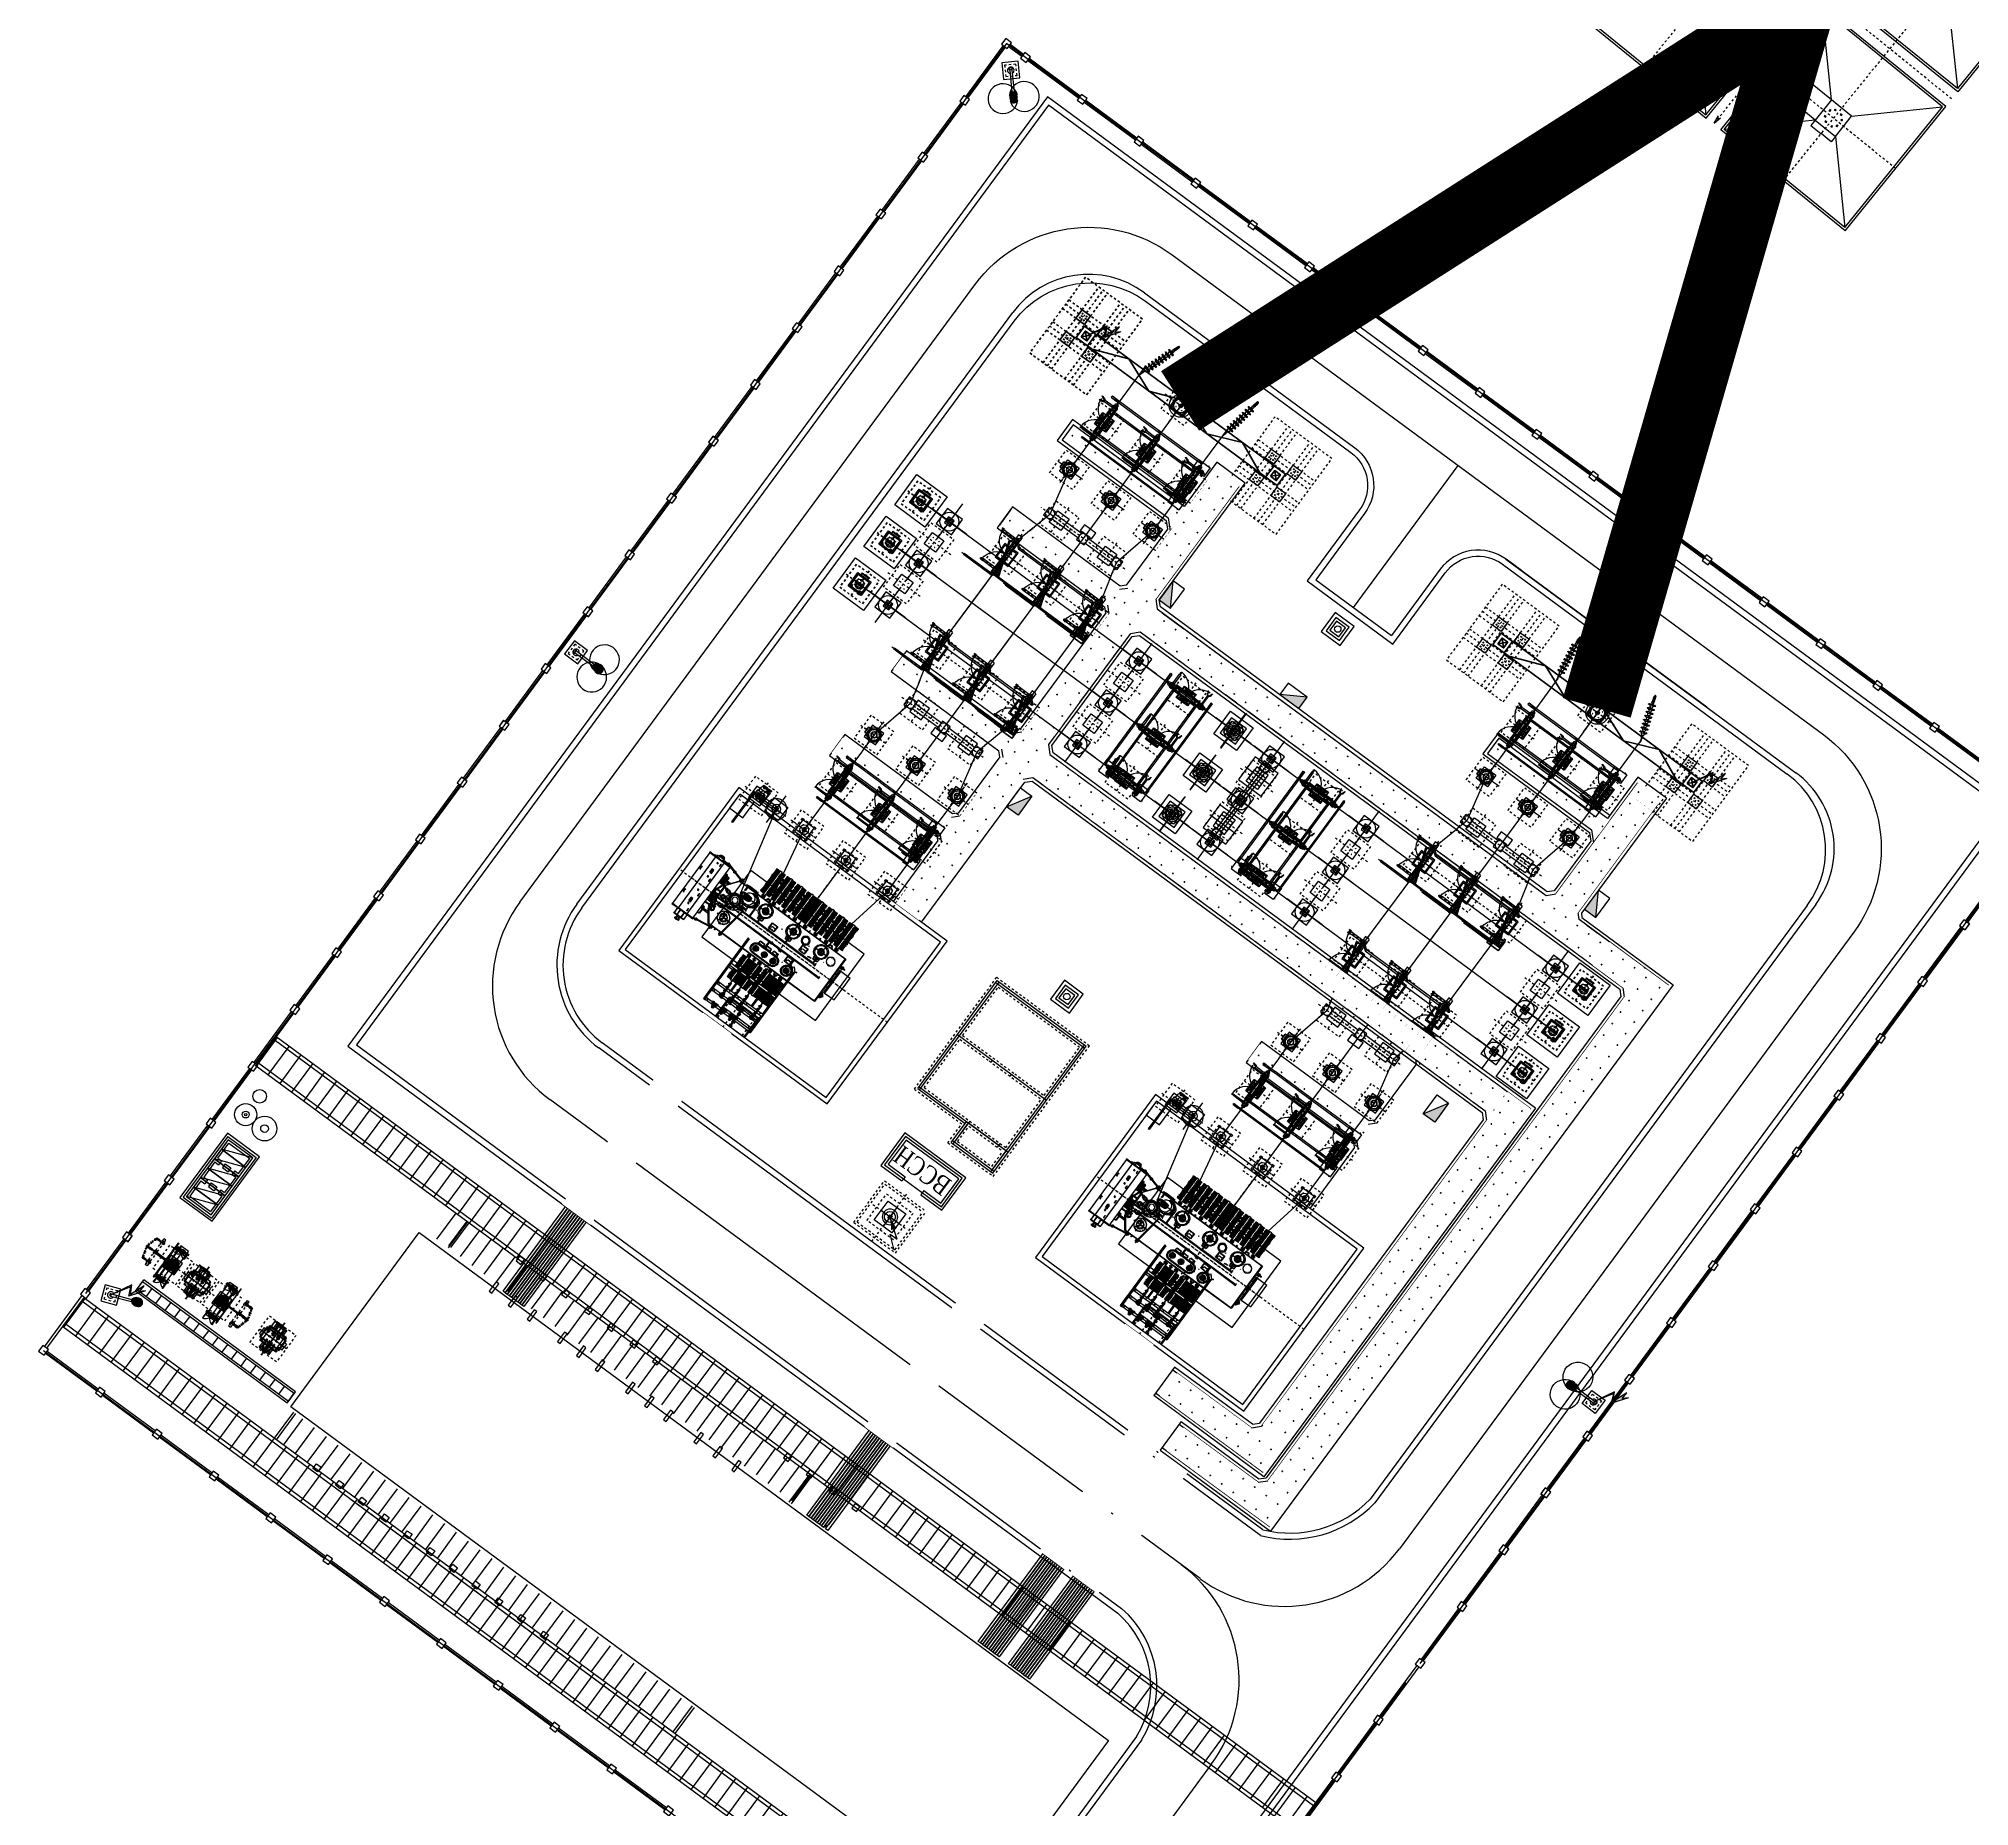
# Model space of a CAD drawing. Header units: metres. Extents: x 432095 to 435012, y 2470938 to 2473256.
# Drawn here: x 433722.8 to 433804.9, y 2471266.1 to 2471341.2 of the extents above; entities that cross this region are included whole.
import ezdxf
from ezdxf.lldxf.tags import DXFTag

# ---------------------------------------------------------------- set-up
doc = ezdxf.new("R2010")
doc.units = ezdxf.units.M
doc.header["$MEASUREMENT"] = 0
doc.set_wipeout_variables(frame=1)
for name, pattern in [('CENTER', [2, 1.25, -0.25, 0.25, -0.25]), ('CENTER2', [1.125, 0.75, -0.125, 0.125, -0.125]), ('CONTINOUS', [0]), ('DASHDOT', [1, 0.5, -0.25, 0, -0.25]), ('DASHED2', [0.375, 0.25, -0.125]), ('HIDDEN', [0.375, 0.25, -0.125]), ('HIDDEN2', [0.1875, 0.125, -0.0625]), ('MB D$0$ACAD_ISO02W100', [15, 12, -3]), ('MB D$0$CHAIN', [0.3543, 0.2362, -0.0295, 0.0591, -0.0295]), ('MB D$0$DASHDOT', [1, 0.5, -0.25, 0, -0.25]), ('MB D$0$DASHED', [19.05, 12.7, -6.35]), ('MB D$0$DASHED2', [0.375, 0.25, -0.125]), ('MB D$0$HIDDEN', [0.375, 0.25, -0.125])]:
    doc.linetypes.add(name, pattern=pattern)
for name, color, linetype, lineweight in [('cong trinh tram 110kv', 7, 'Continuous', 5), ('HA_Daydan5', 1, 'Continuous', 0), ('MB D$0$Co ban', 2, 'Continuous', 40), ('MB D$0$net dut du kien lam', 8, 'MB D$0$HIDDEN', 20), ('MB D$0$Phan DZ 110kV', 7, 'Continuous', 13), ('MB D$0$TAM TB MOI', 9, 'MB D$0$HIDDEN', 20)]:
    doc.layers.add(name, color=color, linetype=linetype, lineweight=lineweight)
for name, color, linetype in [('MB D$0$1.TB MOI', 3, 'Continuous'), ('MB D$0$4-Net thay', 4, 'Continuous'), ('MB D$0$HATCH', 8, 'Continuous'), ('MB D$0$khuat', 252, 'MB D$0$ACAD_ISO02W100'), ('MB D$0$muong cap', 4, 'Continuous'), ('MB D$0$Xa', 7, 'Continuous'), ('Mong', 2, 'Continuous'), ('XD-Mong TB', 4, 'Continuous')]:
    doc.layers.add(name, color=color, linetype=linetype)
doc.styles.add('MB D$0$THUONG', font='vntimeh.shx', dxfattribs={"width": 0.8})
tags = doc.linetypes.add('MB D$0$ACAD_ISO04W100', pattern=[30, 24, -3, 0, -3]).pattern_tags.tags
tags[10:11] = [DXFTag(74, 4), DXFTag(75, 0), DXFTag(340, '0'), DXFTag(46, 1.0), DXFTag(50, 0.0), DXFTag(44, 0.0), DXFTag(45, 0.0)]
tags[8:9] = [DXFTag(74, 4), DXFTag(75, 0), DXFTag(340, '0'), DXFTag(46, 1.0), DXFTag(50, 0.0), DXFTag(44, 0.0), DXFTag(45, 0.0)]
tags[6:7] = [DXFTag(74, 4), DXFTag(75, 0), DXFTag(340, '0'), DXFTag(46, 1.0), DXFTag(50, 0.0), DXFTag(44, 0.0), DXFTag(45, 0.0)]
tags[4:5] = [DXFTag(74, 4), DXFTag(75, 0), DXFTag(340, '0'), DXFTag(46, 1.0), DXFTag(50, 0.0), DXFTag(44, 0.0), DXFTag(45, 0.0)]
doc.dimstyles.get("Standard").update_dxf_attribs({"dimtxt": 0.18, "dimasz": 0.18, "dimexe": 0.18, "dimexo": 0.0625, "dimgap": 0.09, "dimtad": 0, "dimtih": 1, "dimtoh": 1, "dimdec": 4, "dimzin": 0, "dimdsep": 46, "dimtxsty": 'Standard', "dimcen": 0.09, "dimadec": 0, "dimazin": 0, "dimtfac": 1, "dimtdec": 4, "dimtofl": 0, "dimtmove": 0, "dimatfit": 3, "dimfxl": 1, "dimtolj": 1, "dimtzin": 0, "dimarcsym": 0})

# ---------------------------------------------------------------- blocks, each defined once
blk = doc.blocks.new('M MC2')
at = {"layer": 'XD-Mong TB', "color": 8, "linetype": 'HIDDEN'}
for p, q in [((1200, -925), (1200, 2075)), ((1650, -925), (1650, 2075)), ((2350, -925), (2350, 2075)), ((2800, -925), (2800, 2075)), ((4000, 1375), (0, 1375)), ((4000, 925), (0, 925)), ((4000, 225), (0, 225)), ((4000, -225), (0, -225))]:
    blk.add_line(p, q, dxfattribs=at)
at = {"layer": 'XD-Mong TB', "color": 8, "linetype": 'DASHDOT', "ltscale": 0.5}
for p, q in [((1425, -925), (1425, 2075)), ((2575, -925), (2575, 2075)), ((4000, 1150), (0, 1150)), ((4000, 0), (0, 0))]:
    blk.add_line(p, q, dxfattribs=at)
at = {"layer": 'XD-Mong TB', "ltscale": 3}
for p, q in [((1351, 1255), (1289, 1255)), ((1351, 1045), (1289, 1045)), ((1320, 1286), (1320, 1224)), ((1320, 1014), (1320, 1076)), ((1499, 1255), (1561, 1255)), ((1499, 1045), (1561, 1045)), ((1530, 1286), (1530, 1224)), ((1530, 1014), (1530, 1076)), ((2501, 1255), (2439, 1255)), ((2501, 1045), (2439, 1045)), ((2470, 1286), (2470, 1224)), ((2470, 1014), (2470, 1076)), ((2649, 1255), (2711, 1255)), ((2649, 1045), (2711, 1045)), ((2680, 1286), (2680, 1224)), ((2680, 1014), (2680, 1076)), ((1351, 105), (1289, 105)), ((1320, 136), (1320, 74)), ((1499, 105), (1561, 105)), ((1530, 136), (1530, 74)), ((2501, 105), (2439, 105)), ((2470, 136), (2470, 74)), ((2649, 105), (2711, 105)), ((2680, 136), (2680, 74)), ((1351, -105), (1289, -105)), ((1320, -136), (1320, -74)), ((1499, -105), (1561, -105)), ((1530, -136), (1530, -74)), ((2501, -105), (2439, -105)), ((2470, -136), (2470, -74)), ((2649, -105), (2711, -105)), ((2680, -136), (2680, -74))]:
    blk.add_line(p, q, dxfattribs=at)
at = {"layer": 'XD-Mong TB', "color": 8, "linetype": 'HIDDEN'}
blk.add_lwpolyline([(0, -925), (4000, -925), (4000, 2075), (0, 2075)], close=True, dxfattribs=at)
at = {"layer": 'XD-Mong TB'}
for points in [[(1200, 1375), (1650, 1375), (1650, 925), (1200, 925)], [(2350, 1375), (2800, 1375), (2800, 925), (2350, 925)], [(1200, 225), (1650, 225), (1650, -225), (1200, -225)], [(2350, 225), (2800, 225), (2800, -225), (2350, -225)]]:
    blk.add_lwpolyline(points, close=True, dxfattribs=at)
at = {"layer": 'XD-Mong TB', "ltscale": 3}
for centre in [(1320, 1255), (1320, 1045), (1530, 1255), (1530, 1045), (2470, 1255), (2470, 1045), (2680, 1255), (2680, 1045), (1320, 105), (1530, 105), (2470, 105), (2680, 105), (1320, -105), (1530, -105), (2470, -105), (2680, -105)]:
    blk.add_circle(centre, 15, dxfattribs=at)
blk = doc.blocks.new('MB D$0$NEO')
at = {"layer": 'MB D$0$Phan DZ 110kV', "color": 0, "linetype": 'Continuous'}
for p, q in [((-5.98, 5.18), (-6, 5.06)), ((-4.74, 5.23), (-5.98, 5.18)), ((-4.66, 5.23), (-4.74, 5.23)), ((-4.24, 4.8), (-4.55, 4.82)), ((-4.21, 5.23), (-4.52, 5.25)), ((-4.17, 5.05), (-3.95, 5.04)), ((-4.17, 4.96), (-3.95, 4.95)), ((-4.1, 4.96), (-4.1, 4.92)), ((-4.09, 5.08), (-4.09, 5.04)), ((-3.95, 4.99), (-3.95, 5.6)), ((-3.95, 4.99), (-3.94, 4.39)), ((-3.89, 4.99), (-3.9, 5.75)), ((-3.89, 4.99), (-3.88, 4.24)), ((-3.88, 5.79), (-3.88, 5.79)), ((-3.68, 5.32), (-3.68, 5)), ((-3.67, 4.67), (-3.68, 5)), ((-3.08, 5), (-3.09, 5.6)), ((-3.08, 5), (-3.08, 4.4)), ((-3.03, 5), (-3.03, 5.75)), ((-3.03, 5), (-3.02, 4.25)), ((-3.01, 5.8), (-3.01, 5.8)), ((-2.81, 5.33), (-2.81, 5)), ((-2.81, 4.68), (-2.81, 5)), ((-2.22, 5.01), (-2.22, 5.61)), ((-2.22, 5.01), (-2.21, 4.41)), ((-2.16, 5.01), (-2.16, 5.76)), ((-2.16, 5.01), (-2.15, 4.26)), ((-2.15, 5.8), (-2.15, 5.8)), ((-1.95, 5.33), (-1.94, 5.01)), ((-1.94, 4.69), (-1.94, 5.01)), ((-1.35, 5.01), (-1.35, 5.61)), ((-1.35, 5.01), (-1.34, 4.41)), ((-1.29, 5.01), (-1.3, 5.76)), ((-1.29, 5.01), (-1.28, 4.26)), ((-1.28, 5.8), (-1.28, 5.8)), ((-1.08, 5.34), (-1.08, 5.01)), ((-1.07, 4.69), (-1.08, 5.01)), ((-0.48, 5.02), (-0.49, 5.62)), ((-0.48, 5.02), (-0.47, 4.42)), ((-0.43, 5.02), (-0.43, 5.77)), ((-0.43, 5.02), (-0.42, 4.27)), ((-0.41, 5.81), (-0.41, 5.81)), ((-0.21, 5.35), (-0.21, 5.02)), ((-0.21, 4.7), (-0.21, 5.02)), ((0.38, 5.03), (0.38, 5.63)), ((0.38, 5.03), (0.39, 4.43)), ((0.44, 5.03), (0.44, 5.78)), ((0.44, 5.03), (0.45, 4.28)), ((0.45, 5.82), (0.45, 5.82)), ((0.65, 5.35), (0.66, 5.03)), ((0.66, 4.71), (0.66, 5.03)), ((1.25, 5.04), (1.25, 5.64)), ((1.25, 5.04), (1.26, 4.43)), ((1.31, 5.04), (1.3, 5.79)), ((1.31, 5.04), (1.32, 4.28)), ((1.32, 5.83), (1.32, 5.83)), ((1.52, 5.36), (1.52, 5.04)), ((1.53, 4.71), (1.52, 5.04)), ((2.12, 5.05), (2.11, 5.65)), ((2.12, 5.05), (2.13, 4.45)), ((2.18, 5.05), (2.17, 5.8)), ((2.18, 5.05), (2.18, 4.3)), ((2.39, 5.38), (2.39, 5.05)), ((2.39, 4.73), (2.39, 5.05)), ((3.32, 5.11), (2.97, 5.1)), ((3.32, 5.02), (2.97, 5.01)), ((4.21, 5.13), (3.55, 5.11)), ((4.21, 5.04), (3.55, 5.03))]:
    blk.add_line(p, q, dxfattribs=at)
for points in [[(-5.54, 4.95), (-5.54, 4.97), (-5.54, 5), (-5.54, 5.02), (-5.53, 5.04), (-5.53, 5.05), (-5.53, 5.07), (-5.53, 5.08), (-5.53, 5.09), (-5.53, 5.1), (-5.53, 5.11), (-5.53, 5.11), (-5.54, 5.12), (-5.54, 5.12), (-5.54, 5.12), (-5.55, 5.13), (-5.56, 5.13), (-5.57, 5.13), (-5.58, 5.13), (-5.59, 5.13), (-5.61, 5.13), (-5.62, 5.13), (-5.64, 5.13), (-5.66, 5.13), (-5.67, 5.13), (-5.69, 5.13), (-5.7, 5.13), (-5.72, 5.13), (-5.74, 5.13), (-5.75, 5.14), (-5.77, 5.14), (-5.78, 5.13), (-5.79, 5.13), (-5.81, 5.13), (-5.82, 5.13), (-5.83, 5.12), (-5.84, 5.12), (-5.85, 5.11), (-5.86, 5.1), (-5.86, 5.1), (-5.87, 5.09), (-5.87, 5.08), (-5.88, 5.07), (-5.88, 5.06), (-5.88, 5.05), (-5.88, 5.05), (-5.88, 5.04), (-5.88, 5.03), (-5.88, 5.03), (-5.88, 5.02), (-5.88, 5.02), (-5.87, 5.02), (-5.87, 5.01), (-5.86, 5.01), (-5.85, 5.01), (-5.84, 5.01), (-5.83, 5.01), (-5.82, 5.01), (-5.81, 5.01), (-5.79, 5.01), (-5.77, 5), (-5.76, 5), (-5.74, 5), (-5.72, 5), (-5.7, 5), (-5.68, 4.99), (-5.67, 4.99), (-5.65, 4.98), (-5.63, 4.98), (-5.61, 4.97), (-5.59, 4.96), (-5.57, 4.96), (-5.54, 4.95)], [(-5.34, 4.81), (-5.36, 4.82), (-5.38, 4.83), (-5.4, 4.84), (-5.41, 4.85), (-5.42, 4.86), (-5.43, 4.86), (-5.44, 4.87), (-5.44, 4.87), (-5.44, 4.87), (-5.45, 4.88), (-5.45, 4.88), (-5.45, 4.89), (-5.45, 4.9), (-5.45, 4.9), (-5.45, 4.91), (-5.45, 4.92), (-5.45, 4.93), (-5.44, 4.93), (-5.44, 4.94), (-5.44, 4.95), (-5.44, 4.96), (-5.43, 4.98), (-5.43, 4.99), (-5.43, 5), (-5.42, 5.01), (-5.42, 5.02), (-5.42, 5.03), (-5.42, 5.04), (-5.41, 5.05), (-5.41, 5.06), (-5.41, 5.07), (-5.4, 5.08), (-5.4, 5.09), (-5.39, 5.09), (-5.39, 5.1), (-5.38, 5.1), (-5.37, 5.1), (-5.37, 5.11), (-5.36, 5.11), (-5.35, 5.11), (-5.35, 5.11), (-5.34, 5.11), (-5.34, 5.11), (-5.33, 5.1), (-5.33, 5.1), (-5.33, 5.09), (-5.32, 5.09), (-5.32, 5.08), (-5.31, 5.07), (-5.31, 5.06), (-5.3, 5.05), (-5.3, 5.04), (-5.29, 5.04), (-5.29, 5.03), (-5.28, 5.02), (-5.27, 5.01), (-5.27, 5), (-5.27, 5), (-5.26, 4.99), (-5.26, 4.99), (-5.26, 4.98), (-5.25, 4.97), (-5.25, 4.97), (-5.25, 4.96), (-5.25, 4.95), (-5.25, 4.94), (-5.25, 4.93), (-5.25, 4.91), (-5.25, 4.9), (-5.25, 4.89), (-5.25, 4.88), (-5.26, 4.86), (-5.26, 4.85), (-5.27, 4.84), (-5.28, 4.84), (-5.28, 4.83), (-5.29, 4.82), (-5.31, 4.81), (-5.32, 4.81), (-5.34, 4.81)], [(-4.85, 4.75), (-4.86, 4.79), (-4.87, 4.82), (-4.88, 4.85), (-4.89, 4.86), (-4.89, 4.88), (-4.91, 4.89), (-4.92, 4.9), (-4.93, 4.91), (-4.95, 4.92), (-4.96, 4.92), (-4.98, 4.93), (-5, 4.94), (-5.02, 4.95), (-5.04, 4.96), (-5.06, 4.97), (-5.08, 4.98), (-5.1, 4.99), (-5.12, 5), (-5.13, 5.01), (-5.15, 5.03), (-5.16, 5.04), (-5.17, 5.05), (-5.19, 5.06), (-5.19, 5.07), (-5.2, 5.08), (-5.2, 5.09), (-5.21, 5.09), (-5.21, 5.1), (-5.21, 5.1), (-5.2, 5.1), (-5.2, 5.11), (-5.19, 5.11), (-5.19, 5.11), (-5.18, 5.11), (-5.17, 5.11), (-5.16, 5.12), (-5.15, 5.12), (-5.14, 5.12), (-5.13, 5.12), (-5.11, 5.12), (-5.1, 5.12), (-5.09, 5.13), (-5.08, 5.13), (-5.07, 5.13), (-5.06, 5.13), (-5.05, 5.13), (-5.04, 5.12), (-5.03, 5.11)]]:
    blk.add_lwpolyline(points, dxfattribs=at)
for points in [[(-3.68, 5.32, 0.07568), (-3.84, 5.77, 0.882406), (-3.9, 5.75)], [(-3.67, 4.67, -0.07568), (-3.82, 4.21, -0.882406), (-3.88, 4.24)], [(-3.1, 5.05, 0.354545), (-3.24, 5.18, -0.185296), (-3.38, 5.22, 0.441922), (-3.47, 5.26, -0.218745), (-3.53, 5.31, 0.348223), (-3.68, 5.32)], [(-3.1, 4.95, -0.353654), (-3.24, 4.82, 0.185296), (-3.37, 4.78, -0.441922), (-3.46, 4.73, 0.218745), (-3.52, 4.69, -0.348223), (-3.67, 4.67)], [(-2.81, 5.33, 0.07568), (-2.97, 5.78, 0.882406), (-3.03, 5.75)], [(-2.81, 4.68, -0.07568), (-2.95, 4.22, -0.882406), (-3.02, 4.25)], [(-2.23, 5.06, 0.354545), (-2.37, 5.19, -0.185296), (-2.51, 5.23, 0.441922), (-2.6, 5.27, -0.218745), (-2.66, 5.31, 0.348223), (-2.81, 5.33)], [(-2.23, 4.96, -0.353654), (-2.37, 4.83, 0.185296), (-2.5, 4.79, -0.441922), (-2.6, 4.74, 0.218745), (-2.66, 4.7, -0.348223), (-2.81, 4.68)], [(-1.95, 5.33, 0.07568), (-2.1, 5.79, 0.882406), (-2.16, 5.76)], [(-1.94, 4.69, -0.07568), (-2.09, 4.23, -0.882406), (-2.15, 4.26)], [(-1.37, 5.07, 0.354545), (-1.51, 5.2, -0.185296), (-1.64, 5.23, 0.441922), (-1.73, 5.28, -0.218745), (-1.8, 5.32, 0.348223), (-1.95, 5.33)], [(-1.37, 4.96, -0.353654), (-1.5, 4.83, 0.185296), (-1.64, 4.79, -0.441922), (-1.73, 4.75, 0.218745), (-1.79, 4.7, -0.348223), (-1.94, 4.69)], [(-1.08, 5.34, 0.07568), (-1.24, 5.79, 0.882406), (-1.3, 5.76)], [(-1.07, 4.69, -0.07568), (-1.22, 4.23, -0.882406), (-1.28, 4.26)], [(-0.5, 5.07, 0.354545), (-0.64, 5.2, -0.185296), (-0.77, 5.23, 0.441922), (-0.87, 5.28, -0.218745), (-0.93, 5.32, 0.348223), (-1.08, 5.34)], [(-0.5, 4.96, -0.353654), (-0.64, 4.83, 0.185296), (-0.77, 4.8, -0.441922), (-0.86, 4.75, 0.218745), (-0.92, 4.7, -0.348223), (-1.07, 4.69)], [(-0.21, 5.35, 0.07568), (-0.37, 5.8, 0.882406), (-0.43, 5.77)], [(-0.21, 4.7, -0.07568), (-0.35, 4.24, -0.882406), (-0.42, 4.27)], [(0.37, 5.08, 0.354545), (0.23, 5.21, -0.185296), (0.09, 5.24, 0.441922), (0, 5.29, -0.218745), (-0.06, 5.33, 0.348223), (-0.21, 5.35)], [(0.37, 4.97, -0.353654), (0.23, 4.84, 0.185296), (0.1, 4.81, -0.441922), (0, 4.76, 0.218745), (-0.06, 4.71, -0.348223), (-0.21, 4.7)], [(0.65, 5.35, 0.07568), (0.5, 5.81, 0.882406), (0.44, 5.78)], [(0.66, 4.71, -0.07568), (0.51, 4.25, -0.882406), (0.45, 4.28)], [(1.23, 5.09, 0.354545), (1.09, 5.22, -0.185296), (0.96, 5.25, 0.441922), (0.87, 5.3, -0.218745), (0.8, 5.34, 0.348223), (0.65, 5.35)], [(1.23, 4.98, -0.353654), (1.1, 4.85, 0.185296), (0.96, 4.81, -0.441922), (0.87, 4.77, 0.218745), (0.81, 4.72, -0.348223), (0.66, 4.71)], [(1.52, 5.36, 0.07568), (1.37, 5.82, 0.882406), (1.3, 5.79)], [(1.53, 4.71, -0.07568), (1.38, 4.26, -0.882406), (1.32, 4.28)], [(2.1, 5.1, 0.354545), (1.96, 5.23, -0.185296), (1.83, 5.26, 0.441922), (1.73, 5.3, -0.218745), (1.67, 5.35, 0.348223), (1.52, 5.36)], [(2.1, 4.99, -0.353654), (1.96, 4.86, 0.185296), (1.83, 4.82, -0.441922), (1.74, 4.78, 0.218745), (1.68, 4.73, -0.348223), (1.53, 4.71)], [(2.39, 5.38, 0.07568), (2.23, 5.83, 0.882406), (2.17, 5.8)], [(2.39, 4.73, -0.07568), (2.25, 4.27, -0.882406), (2.18, 4.3)], [(2.97, 5.1, 0.371359), (2.83, 5.24, -0.185296), (2.69, 5.27, 0.441922), (2.6, 5.32, -0.218745), (2.54, 5.36, 0.348223), (2.39, 5.38)], [(2.97, 5.01, -0.369426), (2.83, 4.87, 0.185296), (2.7, 4.84, -0.441922), (2.61, 4.79, 0.218745), (2.54, 4.75, -0.348223), (2.39, 4.73)]]:
    blk.add_lwpolyline(points, format="xyb", dxfattribs=at)
blk.add_lwpolyline([(3.44, 5), (3.38, 5.03), (3.37, 5.1), (3.43, 5.14), (3.49, 5.1), (3.5, 5.03)], close=True, dxfattribs=at)
for centre, radius in [((-4.86, 5.06), 0.101), ((-4.86, 5.06), 0.0652), ((3.43, 5.07), 0.121)]:
    blk.add_circle(centre, radius, dxfattribs=at)
for centre, radius, start, end in [((-5.89, 5.04), 0.11, 166.4023, 270.9743), ((-5.27, 6.13), 1.35, 242.5976, 287.0062), ((-4.85, 5.11), 0.181, 179.148, 40.8005), ((-4.77, 4.78), 0.0894, 85.3524, 204.0756), ((-4.79, 5.07), 0.202, 277.7201, 49.3786), ((-4.55, 4.95), 0.135, 195.322, 266.1454), ((-4.53, 5.11), 0.135, 86.1454, 143.4748), ((-4.21, 5.02), 0.0694, 116.0814, 182.1759), ((-4.21, 5), 0.0694, 170.115, 236.2094), ((-4.22, 5.02), 0.0784, 252.0853, 309.7336), ((-4.22, 5.01), 0.0696, 35.6716, 102.3049), ((-4.23, 4.93), 0.135, 266.1454, 356.1454), ((-4.22, 5.09), 0.135, 356.1454, 86.1454), ((-3.91, 5.59), 0.048, 79.109, 175.3859), ((-3.89, 4.4), 0.048, 185.7139, 281.9908), ((-3.12, 5.01), 0.0594, 120.4859, 186.5803), ((-3.12, 5.01), 0.0594, 120.4859, 186.5803), ((-3.12, 5), 0.0594, 174.5195, 240.6139), ((-3.12, 5), 0.0594, 174.5195, 240.6139), ((-3.13, 5), 0.0595, 40.0761, 106.7094), ((-3.13, 5), 0.0595, 40.0761, 106.7094), ((-3.13, 5.01), 0.067, 256.4897, 314.1381), ((-3.13, 5.01), 0.067, 256.4897, 314.1381), ((-3.04, 5.6), 0.048, 79.109, 175.3859), ((-3.03, 4.4), 0.048, 185.7139, 281.9908), ((-2.25, 5.02), 0.0594, 120.4859, 186.5803), ((-2.25, 5.02), 0.0594, 120.4859, 186.5803), ((-2.25, 5), 0.0594, 174.5195, 240.6139), ((-2.25, 5), 0.0594, 174.5195, 240.6139), ((-2.26, 5.01), 0.0595, 40.0761, 106.7094), ((-2.26, 5.01), 0.0595, 40.0761, 106.7094), ((-2.26, 5.02), 0.067, 256.4897, 314.1381), ((-2.26, 5.02), 0.067, 256.4897, 314.1381), ((-2.17, 5.61), 0.048, 79.109, 175.3859), ((-2.16, 4.41), 0.048, 185.7139, 281.9908), ((-1.38, 5.02), 0.0594, 120.4859, 186.5803), ((-1.38, 5.02), 0.0594, 120.4859, 186.5803), ((-1.38, 5.01), 0.0594, 174.5195, 240.6139), ((-1.38, 5.01), 0.0594, 174.5195, 240.6139), ((-1.4, 5.02), 0.0595, 40.0761, 106.7094), ((-1.4, 5.02), 0.0595, 40.0761, 106.7094), ((-1.4, 5.02), 0.067, 256.4897, 314.1381), ((-1.4, 5.02), 0.067, 256.4897, 314.1381), ((-1.31, 5.61), 0.048, 79.109, 175.3859), ((-1.29, 4.41), 0.048, 185.7139, 281.9908), ((-0.52, 5.02), 0.0594, 120.4859, 186.5803), ((-0.52, 5.02), 0.0594, 120.4859, 186.5803), ((-0.52, 5.01), 0.0594, 174.5195, 240.6139), ((-0.52, 5.01), 0.0594, 174.5195, 240.6139), ((-0.53, 5.02), 0.0595, 40.0761, 106.7094), ((-0.53, 5.02), 0.0595, 40.0761, 106.7094), ((-0.53, 5.02), 0.067, 256.4897, 314.1381), ((-0.53, 5.02), 0.067, 256.4897, 314.1381), ((-0.44, 5.62), 0.048, 79.109, 175.3859), ((-0.43, 4.42), 0.048, 185.7139, 281.9908), ((0.35, 5.03), 0.0594, 120.4859, 186.5803), ((0.35, 5.03), 0.0594, 120.4859, 186.5803), ((0.35, 5.02), 0.0594, 174.5195, 240.6139), ((0.35, 5.02), 0.0594, 174.5195, 240.6139), ((0.34, 5.03), 0.0595, 40.0761, 106.7094), ((0.34, 5.03), 0.0595, 40.0761, 106.7094), ((0.34, 5.03), 0.067, 256.4897, 314.1381), ((0.34, 5.03), 0.067, 256.4897, 314.1381), ((0.43, 5.63), 0.048, 79.109, 175.3859), ((0.44, 4.43), 0.048, 185.7139, 281.9908), ((1.22, 5.04), 0.0594, 120.4859, 186.5803), ((1.22, 5.04), 0.0594, 120.4859, 186.5803), ((1.22, 5.03), 0.0594, 174.5195, 240.6139), ((1.22, 5.03), 0.0594, 174.5195, 240.6139), ((1.21, 5.04), 0.0595, 40.0761, 106.7094), ((1.21, 5.04), 0.0595, 40.0761, 106.7094), ((1.21, 5.04), 0.067, 256.4897, 314.1381), ((1.21, 5.04), 0.067, 256.4897, 314.1381), ((1.3, 5.63), 0.048, 79.109, 175.3859), ((1.31, 4.44), 0.048, 185.7139, 281.9908), ((2.09, 5.05), 0.0594, 120.4859, 186.5803), ((2.09, 5.04), 0.0594, 174.5195, 240.6139), ((2.07, 5.04), 0.0595, 40.0761, 106.7094), ((2.07, 5.05), 0.067, 256.4897, 314.1381), ((2.16, 5.65), 0.048, 79.109, 175.3859), ((2.17, 4.45), 0.048, 185.7139, 281.9908), ((2.99, 5.06), 0.0866, 131.1973, 231.281), ((2.94, 5.11), 0.015, 12.1959, 119.4893), ((2.94, 5), 0.015, 242.989, 350.2825), ((2.97, 5.12), 0.0164, 195.4692, 256.2675), ((2.97, 5), 0.0164, 106.2109, 167.0091), ((4.21, 5.09), 0.0454, 271.213, 91.213)]:
    blk.add_arc(centre, radius, start, end, dxfattribs=at)
blk = doc.blocks.new('*U34')
at = {"color": 8}
blk.add_wipeout([(950, -120), (950, 680), (-250, 680), (-250, -120)], dxfattribs=at).dxf.layer = 'MB D$0$4-Net thay'
at = {"layer": 'MB D$0$4-Net thay', "color": 8}
for centre in [(0, 280), (700, 280)]:
    blk.add_circle(centre, 10, dxfattribs=at)
blk = doc.blocks.new('*U35')
at = {"layer": 'MB D$0$HATCH', "color": 0, "linetype": 'ByBlock', "lineweight": -2, "transparency": 16777216}
for p in [(0, 0), (3618, 0)]:
    blk.add_blockref('*U34', p, dxfattribs=at)
for p in [(2412, 0), (4824, 0)]:
    blk.add_blockref('*U34', p, dxfattribs=at)
blk.add_blockref('*U34', (1206, 0), dxfattribs=at)
blk = doc.blocks.new('MB D$0$Mong TB')
at = {"layer": 'cong trinh tram 110kv', "linetype": 'MB D$0$HIDDEN', "ltscale": 1.5}
for p, q in [((0, -700), (0, 700)), ((700, 0), (-700, 0))]:
    blk.add_line(p, q, dxfattribs=at)
at = {"layer": 'cong trinh tram 110kv', "linetype": 'MB D$0$HIDDEN'}
blk.add_lwpolyline([(-600, -600), (600, -600), (600, 600), (-600, 600)], close=True, dxfattribs=at)
at = {"layer": 'cong trinh tram 110kv'}
for points in [[(-300, -300), (300, -300), (300, 300), (-300, 300)], [(-150, 161), (-139, 150), (-150, 139), (-161, 150)], [(150, 161), (139, 150), (150, 139), (161, 150)], [(-150, -161), (-139, -150), (-150, -139), (-161, -150)], [(150, -161), (139, -150), (150, -139), (161, -150)]]:
    blk.add_lwpolyline(points, close=True, dxfattribs=at)
blk = doc.blocks.new('*U37')
at = {"color": 8}
blk.add_wipeout([(950, -140), (950, 680), (-250, 680), (-250, -140)], dxfattribs=at).dxf.layer = 'MB D$0$4-Net thay'
at = {"layer": 'MB D$0$4-Net thay', "color": 8}
for centre in [(0, 260), (700, 260)]:
    blk.add_circle(centre, 10, dxfattribs=at)
blk = doc.blocks.new('*U38')
at = {"layer": 'MB D$0$muong cap', "color": 0, "linetype": 'ByBlock', "lineweight": -2, "transparency": 16777216}
for p in [(0, 0), (3618, 0)]:
    blk.add_blockref('*U37', p, dxfattribs=at)
for p in [(2412, 0), (4824, 0)]:
    blk.add_blockref('*U37', p, dxfattribs=at)
blk.add_blockref('*U37', (1206, 0), dxfattribs=at)
blk = doc.blocks.new('*U39')
at = {"color": 8}
blk.add_wipeout([(350, -720), (350, 500), (-250, 500), (-250, -720)], dxfattribs=at).dxf.layer = 'MB D$0$4-Net thay'
at = {"layer": 'MB D$0$4-Net thay', "color": 8}
for centre in [(50, 250), (50, -470)]:
    blk.add_circle(centre, 10, dxfattribs=at)
blk = doc.blocks.new('*U40')
at = {"layer": 'MB D$0$muong cap', "color": 0, "linetype": 'ByBlock', "lineweight": -2, "transparency": 16777216}
for p in [(606, 0), (19998, 0)]:
    blk.add_blockref('*U39', p, dxfattribs=at)
for p in [(0, 0), (1212, 0), (20604, 0)]:
    blk.add_blockref('*U39', p, dxfattribs=at)
for p in [(1818, 0), (21210, 0)]:
    blk.add_blockref('*U39', p, dxfattribs=at)
for p in [(2424, 0), (21816, 0)]:
    blk.add_blockref('*U39', p, dxfattribs=at)
for p in [(3030, 0), (22422, 0)]:
    blk.add_blockref('*U39', p, dxfattribs=at)
for p in [(3636, 0), (23028, 0)]:
    blk.add_blockref('*U39', p, dxfattribs=at)
for p in [(4242, 0), (23634, 0)]:
    blk.add_blockref('*U39', p, dxfattribs=at)
blk.add_blockref('*U39', (4848, 0), dxfattribs=at)
blk.add_blockref('*U39', (5454, 0), dxfattribs=at)
blk.add_blockref('*U39', (6060, 0), dxfattribs=at)
blk.add_blockref('*U39', (6666, 0), dxfattribs=at)
blk.add_blockref('*U39', (7272, 0), dxfattribs=at)
blk.add_blockref('*U39', (7878, 0), dxfattribs=at)
blk.add_blockref('*U39', (8484, 0), dxfattribs=at)
blk.add_blockref('*U39', (9090, 0), dxfattribs=at)
blk.add_blockref('*U39', (9696, 0), dxfattribs=at)
blk.add_blockref('*U39', (10302, 0), dxfattribs=at)
blk.add_blockref('*U39', (10908, 0), dxfattribs=at)
blk.add_blockref('*U39', (11514, 0), dxfattribs=at)
blk.add_blockref('*U39', (12120, 0), dxfattribs=at)
blk.add_blockref('*U39', (12726, 0), dxfattribs=at)
blk.add_blockref('*U39', (13332, 0), dxfattribs=at)
blk.add_blockref('*U39', (13938, 0), dxfattribs=at)
blk.add_blockref('*U39', (14544, 0), dxfattribs=at)
blk.add_blockref('*U39', (15150, 0), dxfattribs=at)
blk.add_blockref('*U39', (15756, 0), dxfattribs=at)
blk.add_blockref('*U39', (16362, 0), dxfattribs=at)
blk.add_blockref('*U39', (16968, 0), dxfattribs=at)
blk.add_blockref('*U39', (17574, 0), dxfattribs=at)
blk.add_blockref('*U39', (18180, 0), dxfattribs=at)
blk.add_blockref('*U39', (18786, 0), dxfattribs=at)
blk.add_blockref('*U39', (19392, 0), dxfattribs=at)
blk = doc.blocks.new('MB D$0$cot thu loi')
blk.add_hatch(color=0).paths.add_polyline_path([(788976, 415732), (788549, 415445), (788649, 415873), (788114, 414734), (788808, 414806), (788054, 413463), (788954, 414855), (788259, 414845)])
at = {"color": 0, "linetype": 'ByBlock', "ltscale": 0.4}
for p, q in [((788649, 415873), (788114, 414734)), ((788649, 415873), (788549, 415445)), ((788954, 414855), (788054, 413463)), ((788808, 414806), (788054, 413463)), ((788114, 414734), (788808, 414806)), ((788976, 415732), (788259, 414845)), ((788259, 414845), (788954, 414855)), ((788549, 415445), (788976, 415732))]:
    blk.add_line(p, q, dxfattribs=at)
blk = doc.blocks.new('MB D$0$M MC2')
at = {"layer": 'cong trinh tram 110kv', "linetype": 'MB D$0$HIDDEN'}
for p, q in [((1200, -925), (1200, 2075)), ((1650, -925), (1650, 2075)), ((2350, -925), (2350, 2075)), ((2800, -925), (2800, 2075)), ((4000, 1375), (0, 1375)), ((4000, 925), (0, 925)), ((4000, 225), (0, 225)), ((4000, -225), (0, -225))]:
    blk.add_line(p, q, dxfattribs=at)
at = {"layer": 'cong trinh tram 110kv', "linetype": 'MB D$0$DASHDOT', "ltscale": 0.5}
for p, q in [((1425, -925), (1425, 2075)), ((2575, -925), (2575, 2075)), ((4000, 1150), (0, 1150)), ((4000, 0), (0, 0))]:
    blk.add_line(p, q, dxfattribs=at)
at = {"layer": 'cong trinh tram 110kv', "ltscale": 3}
for p, q in [((1351, 1255), (1289, 1255)), ((1351, 1045), (1289, 1045)), ((1320, 1286), (1320, 1224)), ((1320, 1014), (1320, 1076)), ((1499, 1255), (1561, 1255)), ((1499, 1045), (1561, 1045)), ((1530, 1286), (1530, 1224)), ((1530, 1014), (1530, 1076)), ((2501, 1255), (2439, 1255)), ((2501, 1045), (2439, 1045)), ((2470, 1286), (2470, 1224)), ((2470, 1014), (2470, 1076)), ((2649, 1255), (2711, 1255)), ((2649, 1045), (2711, 1045)), ((2680, 1286), (2680, 1224)), ((2680, 1014), (2680, 1076)), ((1351, 105), (1289, 105)), ((1320, 136), (1320, 74)), ((1499, 105), (1561, 105)), ((1530, 136), (1530, 74)), ((2501, 105), (2439, 105)), ((2470, 136), (2470, 74)), ((2649, 105), (2711, 105)), ((2680, 136), (2680, 74)), ((1351, -105), (1289, -105)), ((1320, -136), (1320, -74)), ((1499, -105), (1561, -105)), ((1530, -136), (1530, -74)), ((2501, -105), (2439, -105)), ((2470, -136), (2470, -74)), ((2649, -105), (2711, -105)), ((2680, -136), (2680, -74))]:
    blk.add_line(p, q, dxfattribs=at)
at = {"layer": 'cong trinh tram 110kv', "linetype": 'MB D$0$HIDDEN'}
blk.add_lwpolyline([(0, -925), (4000, -925), (4000, 2075), (0, 2075)], close=True, dxfattribs=at)
at = {"layer": 'cong trinh tram 110kv'}
for points in [[(1200, 1375), (1650, 1375), (1650, 925), (1200, 925)], [(2350, 1375), (2800, 1375), (2800, 925), (2350, 925)], [(1200, 225), (1650, 225), (1650, -225), (1200, -225)], [(2350, 225), (2800, 225), (2800, -225), (2350, -225)]]:
    blk.add_lwpolyline(points, close=True, dxfattribs=at)
at = {"layer": 'cong trinh tram 110kv', "ltscale": 3}
for centre in [(1320, 1255), (1320, 1045), (1530, 1255), (1530, 1045), (2470, 1255), (2470, 1045), (2680, 1255), (2680, 1045), (1320, 105), (1530, 105), (2470, 105), (2680, 105), (1320, -105), (1530, -105), (2470, -105), (2680, -105)]:
    blk.add_circle(centre, 15, dxfattribs=at)
blk = doc.blocks.new('MB D$0$XT-10.110')
at = {"layer": 'MB D$0$Xa', "color": 0, "linetype": 'ByBlock'}
for p, q in [((-150, 150), (-123, 150)), ((-150, 150), (150, -150)), ((150, 150), (-150, -150)), ((150, 300), (9850, 300)), ((9850, 150), (9877, 150)), ((9850, 150), (10150, -150)), ((10150, 150), (9850, -150)), ((150, -300), (9850, -300))]:
    blk.add_line(p, q, dxfattribs=at)
for points in [[(-300, 300), (-300, -300), (300, -300), (300, 300), (-300, 300), (-300, 300)], [(612, -300), (1960, 300), (3399, -300), (4957, 300), (6466, -300), (7958, 300), (9466, -300)], [(9700, 300), (9700, -300), (10300, -300), (10300, 300), (9700, 300), (9700, 300)]]:
    blk.add_lwpolyline(points, dxfattribs=at)
for points in [[(150, -150), (150, 150), (-150, 150), (-150, -150)], [(10150, -150), (10150, 150), (9850, 150), (9850, -150)]]:
    blk.add_lwpolyline(points, close=True, dxfattribs=at)
blk = doc.blocks.new('MB D$0$mongtb')
at = {"layer": 'cong trinh tram 110kv', "linetype": 'MB D$0$HIDDEN'}
blk.add_lwpolyline([(-198464, 24402), (-197264, 24402), (-197264, 25602), (-198464, 25602)], close=True, dxfattribs=at)
at = {"layer": 'cong trinh tram 110kv', "linetype": 'MB D$0$DASHDOT', "lineweight": 18}
for points in [[(-197864, 25891), (-197864, 24113)], [(-198748, 25002), (-196981, 25002)]]:
    blk.add_lwpolyline(points, dxfattribs=at)
at = {"layer": 'cong trinh tram 110kv'}
for points in [[(-198164, 24702), (-197564, 24702), (-197564, 25302), (-198164, 25302)], [(-198014, 25162), (-198004, 25152), (-198014, 25141), (-198025, 25152)], [(-198014, 24841), (-198004, 24852), (-198014, 24862), (-198025, 24852)], [(-197714, 25162), (-197725, 25152), (-197714, 25141), (-197704, 25152)], [(-197714, 24841), (-197725, 24852), (-197714, 24862), (-197704, 24852)]]:
    blk.add_lwpolyline(points, close=True, dxfattribs=at)
blk = doc.blocks.new('MB D$0$TU')
at = {"layer": 'cong trinh tram 110kv', "linetype": 'ByBlock'}
h = blk.add_hatch(dxfattribs=at)
h.set_pattern_fill('ANSI31', color=256, scale=500, angle=-90, style=0)
edge = h.paths.add_edge_path()
edge.add_arc((0, 0), 370, 0, 360)
edge = h.paths.add_edge_path(flags=16)
edge.add_arc((0, 0), 292, 0, 360)
at = {"layer": 'cong trinh tram 110kv', "linetype": 'MB D$0$DASHDOT', "ltscale": 0.5}
for p, q in [((0, 872), (0, -872)), ((825, 0), (-825, 0))]:
    blk.add_line(p, q, dxfattribs=at)
at = {"layer": 'cong trinh tram 110kv', "linetype": 'ByBlock'}
blk.add_lwpolyline([(-469, -138), (-469, -229), (-665, -229), (-665, 229), (-469, 229), (-469, 138)], dxfattribs=at)
blk.add_lwpolyline([(350, 350), (350, -350), (-350, -350), (-350, 350)], close=True, dxfattribs=at)
at = {"layer": 'cong trinh tram 110kv', "linetype": 'ByBlock', "const_width": 80.6}
blk.add_lwpolyline([(0, 40, 1), (0, -40, 1)], format="xyb", close=True, dxfattribs=at)
at = {"layer": 'cong trinh tram 110kv', "linetype": 'ByBlock'}
for radius in [489, 370, 292, 80.6]:
    blk.add_circle((0, 0), radius, dxfattribs=at)
blk = doc.blocks.new('MB D$0$DCL2L')
at = {"layer": 'cong trinh tram 110kv', "linetype": 'ByBlock'}
for p, q in [((-1967, 1110), (-2567, 1110)), ((-2567, 1110), (-2567, 655)), ((-2497, 1142), (-2497, 1125)), ((-2497, 1110), (-2497, 1125)), ((-2494, 1145), (-2485, 1145)), ((-2482, 1125), (-2482, 1142)), ((-2482, 1125), (-2482, 1110)), ((-2272, 836), (-2281, 827)), ((-2281, 827), (-2259, 806)), ((-2255, 818), (-2272, 836)), ((-2125, 930), (-2265, 930)), ((-2265, 854), (-2265, 930)), ((-2255, 840), (-2135, 840)), ((-2255, 620), (-2255, 840)), ((-2189, 865), (-2201, 865)), ((-2201, 865), (-2201, 840)), ((-2189, 840), (-2189, 865)), ((-2135, 840), (-2135, 620)), ((-2118, 836), (-2135, 818)), ((-2131, 806), (-2109, 827)), ((-2125, 854), (-2125, 930)), ((-2109, 827), (-2118, 836)), ((-1967, 655), (-1967, 1110)), ((-1952, 845), (-1967, 845)), ((-1952, 775), (-1952, 845)), ((-1952, 825), (-1867, 825)), ((-1832, 825), (-1867, 825)), ((-1797, 825), (-1832, 825)), ((-1797, 825), (-1712, 825)), ((-1712, 825), (-1712, 795)), ((-77, 836), (-86, 827)), ((-86, 827), (-64, 806)), ((-60, 818), (-77, 836)), ((-70, 930), (-70, 854)), ((-70, 930), (70, 930)), ((-60, 840), (60, 840)), ((-60, 620), (-60, 840)), ((6, 865), (-6, 865)), ((-6, 865), (-6, 840)), ((6, 840), (6, 865)), ((60, 840), (60, 620)), ((77, 836), (60, 818)), ((64, 806), (86, 827)), ((70, 930), (70, 854)), ((86, 827), (77, 836)), ((2128, 836), (2119, 827)), ((2119, 827), (2141, 806)), ((2145, 818), (2128, 836)), ((2135, 930), (2135, 854)), ((2135, 930), (2275, 930)), ((2145, 840), (2265, 840)), ((2145, 620), (2145, 840)), ((2211, 865), (2199, 865)), ((2199, 865), (2199, 840)), ((2211, 840), (2211, 865)), ((2265, 840), (2265, 620)), ((2282, 836), (2265, 818)), ((2269, 806), (2291, 827)), ((2275, 930), (2275, 854)), ((2291, 827), (2282, 836)), ((-2567, 655), (-2480, 655)), ((-2520, 770), (-2520, 730)), ((-2520, 770), (-2472, 770)), ((-2520, 730), (-2472, 730)), ((-1910, 0), (-2490, 0)), ((-2485, 295), (-2480, 295)), ((-2485, -295), (-2485, 295)), ((-2480, 655), (-2480, 647)), ((-2465, 655), (-2480, 655)), ((-2480, 647), (-2465, 647)), ((-2464, 295), (-2480, 295)), ((-2469, 277), (-2458, 283)), ((-2466, 272), (-2469, 277)), ((-2458, 276), (-2466, 272)), ((-2466, 272), (-2463, 266)), ((-2465, 655), (-2276, 655)), ((-2465, 647), (-2465, 655)), ((-2465, 647), (-2446, 647)), ((-2464, 609), (-2458, 614)), ((-2464, 607), (-2464, 609)), ((-2464, 607), (-2464, 280)), ((-2464, 268), (-2464, 196)), ((-2463, 266), (-2458, 257)), ((-2458, 610), (-2462, 607)), ((-2462, 193), (-2458, 190)), ((-2461, 494), (-2460, 495)), ((-2325, 421), (-2461, 494)), ((-2437, 538), (-2460, 495)), ((-2458, 641), (-2458, 647)), ((-2445, 641), (-2458, 641)), ((-2458, 641), (-2458, 634)), ((-2458, 634), (-2458, 586)), ((-2458, 584), (-2458, 586)), ((-2458, 499), (-2458, 584)), ((-2335, 584), (-2458, 584)), ((-2458, 160), (-2458, 492)), ((-2428, 190), (-2458, 160)), ((-2458, -160), (-2458, 160)), ((-2457, 770), (-2451, 770)), ((-2457, 730), (-2451, 730)), ((-2446, 647), (-2443, 647)), ((-2265, 641), (-2445, 641)), ((-2443, 647), (-2443, 643)), ((-2266, 647), (-2443, 647)), ((-2434, 544), (-2437, 538)), ((-2436, 605), (-2436, 614)), ((-2436, 605), (-2428, 605)), ((-2405, 290), (-2435, 260)), ((-2435, 260), (-2435, 200)), ((-2325, 200), (-2435, 200)), ((-2434, 544), (-2431, 549)), ((-2405, 528), (-2434, 544)), ((-2431, 549), (-2400, 533)), ((-2395, 190), (-2428, 190)), ((-2325, 486), (-2405, 528)), ((-2325, 290), (-2405, 290)), ((-2400, 533), (-2402, 529)), ((-2325, 493), (-2400, 533)), ((-2395, 769), (-2376, 769)), ((-2395, 750), (-2395, 769)), ((-2376, 750), (-2395, 750)), ((-2395, 530), (-2395, 584)), ((-2395, 290), (-2395, 459)), ((-2325, 354), (-2395, 317)), ((-2325, 347), (-2395, 310)), ((-2395, 190), (-2395, 200)), ((-2395, -190), (-2395, 190)), ((-2394, 137), (-2395, 137)), ((-2389, 185), (-2389, 141)), ((-2389, 141), (-2389, -142)), ((-2387, 190), (-2356, 190)), ((-2385, 193), (-2385, 190)), ((-2337, 194), (-2380, 194)), ((-2376, 769), (-2376, 750)), ((-2326, 160), (-2356, 190)), ((-2325, 194), (-2337, 194)), ((-2335, 608), (-2325, 608)), ((-2335, 545), (-2335, 608)), ((-2335, 545), (-2328, 545)), ((-2332, 200), (-2332, 198)), ((-2328, 605), (-2326, 605)), ((-2328, 545), (-2328, 605)), ((-2328, 545), (-2326, 545)), ((-2278, 605), (-2326, 605)), ((-2278, 545), (-2326, 545)), ((-2326, 160), (-2326, -160)), ((-2325, 154), (-2326, 154)), ((-2325, 625), (-2325, 605)), ((-2325, 625), (-2270, 625)), ((-2325, 545), (-2325, -545)), ((-2280, 756), (-2310, 756)), ((-2310, 756), (-2310, 744)), ((-2310, 744), (-2280, 744)), ((-2259, 694), (-2281, 673)), ((-2281, 673), (-2272, 664)), ((-2271, 605), (-2278, 605)), ((-2271, 545), (-2278, 545)), ((-2272, 664), (-2255, 682)), ((-2271, 605), (-2269, 605)), ((-2271, 545), (-2271, 605)), ((-2271, 545), (-2269, 545)), ((-2270, 625), (-2270, 605)), ((-2270, 608), (-2265, 608)), ((-2270, 545), (-2270, -545)), ((-2265, 461), (-2270, 463)), ((-2265, 454), (-2270, 457)), ((-2265, 389), (-2270, 392)), ((-2265, 386), (-2270, 383)), ((-2265, 379), (-2270, 377)), ((-2265, 315), (-2270, 312)), ((-2265, 290), (-2270, 290)), ((-2265, 200), (-2270, 200)), ((-2265, 194), (-2270, 194)), ((-2265, 154), (-2270, 154)), ((-2265, 605), (-2269, 605)), ((-2265, 545), (-2269, 545)), ((-2265, -646), (-2265, 646)), ((-2135, 620), (-2255, 620)), ((-2240, 620), (-2240, 317)), ((-2150, 317), (-2240, 317)), ((-2200, -317), (-2200, 317)), ((-2195, 750), (-2186, 750)), ((-2195, 741), (-2195, 750)), ((-2186, 741), (-2195, 741)), ((-2186, 750), (-2186, 741)), ((-2150, 620), (-2150, 317)), ((-2135, 682), (-2118, 664)), ((-2109, 673), (-2131, 694)), ((-2125, -646), (-2125, 646)), ((-1945, 641), (-2125, 641)), ((-2125, 608), (-2120, 608)), ((-2125, 605), (-2121, 605)), ((-2125, 545), (-2121, 545)), ((-2120, 463), (-2125, 461)), ((-2120, 457), (-2125, 454)), ((-2120, 392), (-2125, 389)), ((-2120, 383), (-2125, 386)), ((-2120, 377), (-2125, 379)), ((-2120, 312), (-2125, 315)), ((-2120, 290), (-2125, 290)), ((-2120, 200), (-2125, 200)), ((-2120, 194), (-2125, 194)), ((-2120, 154), (-2125, 154)), ((-1947, 647), (-2124, 647)), ((-2119, 605), (-2121, 605)), ((-2119, 545), (-2121, 545)), ((-2065, 625), (-2120, 625)), ((-2120, 605), (-2120, 625)), ((-2120, -545), (-2120, 545)), ((-2119, 605), (-2119, 545)), ((-2119, 605), (-2112, 605)), ((-2119, 545), (-2112, 545)), ((-2118, 664), (-2109, 673)), ((-2110, 655), (-2114, 655)), ((-2112, 605), (-2064, 605)), ((-2112, 545), (-2064, 545)), ((-2080, 756), (-2110, 756)), ((-2110, 744), (-2080, 744)), ((-2110, 655), (-1967, 655)), ((-2110, 647), (-2110, 655)), ((-2080, 744), (-2080, 756)), ((-2065, 605), (-2065, 625)), ((-2065, 608), (-130, 608)), ((-2065, -545), (-2065, 545)), ((-1995, 530), (-2065, 493)), ((-1995, 523), (-2065, 486)), ((-1995, 459), (-2065, 421)), ((-1952, 294), (-2065, 354)), ((-1953, 288), (-2065, 347)), ((-1985, 290), (-2065, 290)), ((-1955, 200), (-2065, 200)), ((-2054, 194), (-2065, 194)), ((-2064, 154), (-2065, 154)), ((-2062, 605), (-2064, 605)), ((-2062, 545), (-2064, 545)), ((-2034, 190), (-2064, 160)), ((-2064, -160), (-2064, 160)), ((-2062, 605), (-2062, 545)), ((-2062, 545), (-133, 545)), ((-2058, 198), (-2058, 200)), ((-2010, 194), (-2054, 194)), ((-2041, 194), (-2041, 183)), ((-2003, 190), (-2034, 190)), ((-2012, 193), (-2012, 194)), ((-2001, 141), (-2001, 185)), ((-2001, -142), (-2001, 141)), ((-1995, 137), (-1997, 137)), ((-1995, 317), (-1995, 545)), ((-1995, 200), (-1995, 190)), ((-1995, 190), (-1995, -190)), ((-1995, 190), (-1962, 190)), ((-1955, 260), (-1985, 290)), ((-1952, 775), (-1967, 775)), ((-1932, 160), (-1962, 190)), ((-1955, 260), (-1955, 200)), ((-1951, 222), (-1955, 224)), ((-1954, 290), (-1952, 294)), ((-1924, 272), (-1953, 288)), ((-1952, 795), (-1867, 795)), ((-1952, 294), (-1921, 277)), ((-1951, 222), (-1950, 223)), ((-1927, 266), (-1950, 223)), ((-1947, 647), (-1932, 647)), ((-1947, 643), (-1947, 647)), ((-1932, 641), (-1945, 641)), ((-1932, 647), (-1932, 641)), ((-1932, 641), (-1932, 634)), ((-1932, 634), (-1932, 608)), ((-1932, 614), (-1926, 609)), ((-1929, 608), (-1932, 610)), ((-1932, 283), (-1932, 545)), ((-1932, 499), (-1930, 495)), ((-1929, 494), (-1932, 492)), ((-1932, 160), (-1932, 257)), ((-1932, 190), (-1928, 193)), ((-1932, 160), (-1932, -160)), ((-1929, 494), (-1930, 495)), ((-1924, 272), (-1927, 266)), ((-1926, 609), (-1926, 608)), ((-1926, 280), (-1926, 545)), ((-1926, 295), (-1910, 295)), ((-1926, 196), (-1926, 268)), ((-1921, 277), (-1924, 272)), ((-1905, 295), (-1910, 295)), ((-1905, 295), (-1905, -295)), ((-1867, 795), (-1832, 795)), ((-1832, 795), (-1797, 795)), ((-1797, 795), (-1712, 795)), ((-1609, 778), (-1593, 764)), ((-1609, 778), (-1593, 764)), ((-1609, 722), (-1593, 736)), ((-1609, 722), (-1593, 736)), ((-290, 295), (-285, 295)), ((-290, -295), (-290, 295)), ((-219, 295), (-285, 295)), ((-233, 190), (-263, 160)), ((-263, -160), (-263, 160)), ((-210, 290), (-240, 260)), ((-240, 260), (-240, 200)), ((-130, 200), (-240, 200)), ((-200, 190), (-233, 190)), ((-209, 295), (-219, 295)), ((-130, 290), (-210, 290)), ((-209, 295), (-200, 295)), ((-208, 290), (-208, 291)), ((-208, 190), (-208, 200)), ((-200, 295), (-200, 290)), ((-200, 190), (-200, 200)), ((-200, -190), (-200, 190)), ((-199, 137), (-200, 137)), ((-194, 185), (-194, 141)), ((-194, 141), (-194, -142)), ((-192, 190), (-161, 190)), ((-190, 193), (-190, 190)), ((-142, 194), (-185, 194)), ((-131, 160), (-161, 190)), ((-130, 194), (-142, 194)), ((-137, 200), (-137, 198)), ((-133, 605), (-131, 605)), ((-133, 545), (-133, 605)), ((-133, 545), (-131, 545)), ((-83, 605), (-131, 605)), ((-83, 545), (-131, 545)), ((-131, 160), (-131, -160)), ((-130, 154), (-131, 154)), ((-130, 625), (-130, 605)), ((-130, 625), (-75, 625)), ((-130, 545), (-130, -545)), ((-85, 756), (-115, 756)), ((-115, 756), (-115, 744)), ((-115, 744), (-85, 744)), ((-64, 694), (-86, 673)), ((-86, 673), (-77, 664)), ((-76, 605), (-83, 605)), ((-76, 545), (-83, 545)), ((-77, 664), (-60, 682)), ((-76, 605), (-74, 605)), ((-76, 545), (-76, 605)), ((-76, 545), (-74, 545)), ((-75, 625), (-75, 605)), ((-75, 608), (-70, 608)), ((-75, 545), (-75, -545)), ((-70, 290), (-75, 290)), ((-70, 200), (-75, 200)), ((-70, 194), (-75, 194)), ((-70, 154), (-75, 154)), ((-70, 605), (-74, 605)), ((-70, 545), (-74, 545)), ((-70, 646), (-70, -646)), ((60, 620), (-60, 620)), ((-45, 620), (-45, 317)), ((45, 317), (-45, 317)), ((-9, 750), (0, 750)), ((-9, 741), (-9, 750)), ((0, 741), (-9, 741)), ((0, 750), (0, 741)), ((0, -317), (0, 317)), ((45, 620), (45, 317)), ((60, 682), (77, 664)), ((86, 673), (64, 694)), ((70, 646), (70, -646)), ((70, 608), (75, 608)), ((70, 605), (74, 605)), ((70, 545), (74, 545)), ((75, 290), (70, 290)), ((75, 200), (70, 200)), ((75, 194), (70, 194)), ((75, 154), (70, 154)), ((76, 605), (74, 605)), ((76, 545), (74, 545)), ((130, 625), (75, 625)), ((75, 605), (75, 625)), ((75, -545), (75, 545)), ((76, 605), (76, 545)), ((76, 605), (83, 605)), ((76, 545), (83, 545)), ((77, 664), (86, 673)), ((83, 605), (131, 605)), ((83, 545), (131, 545)), ((115, 756), (85, 756)), ((85, 744), (115, 744)), ((115, 744), (115, 756)), ((130, 605), (130, 625)), ((130, 608), (2075, 608)), ((130, -545), (130, 545)), ((210, 290), (130, 290)), ((240, 200), (130, 200)), ((141, 194), (130, 194)), ((131, 154), (130, 154)), ((133, 605), (131, 605)), ((133, 545), (131, 545)), ((161, 190), (131, 160)), ((131, -160), (131, 160)), ((133, 605), (133, 545)), ((133, 545), (2072, 545)), ((137, 198), (137, 200)), ((185, 194), (141, 194)), ((154, 194), (154, 183)), ((192, 190), (161, 190)), ((183, 193), (183, 194)), ((194, 141), (194, 185)), ((194, -142), (194, 141)), ((200, 137), (198, 137)), ((200, 295), (209, 295)), ((200, 290), (200, 295)), ((200, 200), (200, 190)), ((200, 190), (200, -190)), ((200, 190), (233, 190)), ((208, 291), (208, 290)), ((208, 200), (208, 190)), ((209, 295), (219, 295)), ((240, 260), (210, 290)), ((219, 295), (285, 295)), ((263, 160), (233, 190)), ((240, 260), (240, 200)), ((263, 160), (263, -160)), ((290, 295), (285, 295)), ((290, 295), (290, -295)), ((586, 778), (602, 764)), ((586, 722), (602, 736)), ((1915, 295), (1920, 295)), ((1915, -295), (1915, 295)), ((1986, 295), (1920, 295)), ((1972, 190), (1942, 160)), ((1942, -160), (1942, 160)), ((1995, 290), (1965, 260)), ((1965, 260), (1965, 200)), ((2075, 200), (1965, 200)), ((2005, 190), (1972, 190)), ((1996, 295), (1986, 295)), ((2075, 290), (1995, 290)), ((1996, 295), (2005, 295)), ((1997, 290), (1997, 291)), ((1997, 190), (1997, 200)), ((2005, 295), (2005, 290)), ((2005, 190), (2005, 200)), ((2005, -190), (2005, 190)), ((2006, 137), (2005, 137)), ((2011, 185), (2011, 141)), ((2011, 141), (2011, -142)), ((2013, 190), (2044, 190)), ((2015, 193), (2015, 190)), ((2064, 194), (2020, 194)), ((2074, 160), (2044, 190)), ((2075, 194), (2064, 194)), ((2068, 200), (2068, 198)), ((2072, 605), (2074, 605)), ((2072, 545), (2072, 605)), ((2072, 545), (2074, 545)), ((2122, 605), (2074, 605)), ((2122, 545), (2074, 545)), ((2074, 160), (2074, -160)), ((2075, 154), (2074, 154)), ((2075, 625), (2075, 605)), ((2075, 625), (2130, 625)), ((2075, 545), (2075, -545)), ((2120, 756), (2090, 756)), ((2090, 756), (2090, 744)), ((2090, 744), (2120, 744)), ((2141, 694), (2119, 673)), ((2119, 673), (2128, 664)), ((2129, 605), (2122, 605)), ((2129, 545), (2122, 545)), ((2128, 664), (2145, 682)), ((2129, 605), (2131, 605)), ((2129, 545), (2129, 605)), ((2129, 545), (2131, 545)), ((2130, 625), (2130, 605)), ((2130, 608), (2135, 608)), ((2130, 545), (2130, -545)), ((2135, 290), (2130, 290)), ((2135, 200), (2130, 200)), ((2135, 194), (2130, 194)), ((2135, 154), (2130, 154)), ((2135, 605), (2131, 605)), ((2135, 545), (2131, 545)), ((2135, 646), (2135, -646)), ((2265, 620), (2145, 620)), ((2160, 620), (2160, 317)), ((2250, 317), (2160, 317)), ((2196, 750), (2205, 750)), ((2196, 741), (2196, 750)), ((2205, 741), (2196, 741)), ((2200, -317), (2200, 317)), ((2205, 750), (2205, 741)), ((2250, 620), (2250, 317)), ((2265, 682), (2282, 664)), ((2291, 673), (2269, 694)), ((2275, 646), (2275, -646)), ((2275, 608), (2280, 608)), ((2275, 605), (2279, 605)), ((2275, 545), (2279, 545)), ((2280, 290), (2275, 290)), ((2280, 200), (2275, 200)), ((2280, 194), (2275, 194)), ((2280, 154), (2275, 154)), ((2281, 605), (2279, 605)), ((2281, 545), (2279, 545)), ((2335, 625), (2280, 625)), ((2280, 605), (2280, 625)), ((2280, -545), (2280, 545)), ((2281, 605), (2281, 545)), ((2281, 605), (2288, 605)), ((2281, 545), (2288, 545)), ((2282, 664), (2291, 673)), ((2288, 605), (2336, 605)), ((2288, 545), (2336, 545)), ((2320, 756), (2290, 756)), ((2290, 744), (2320, 744)), ((2320, 744), (2320, 756)), ((2335, 605), (2335, 625)), ((2335, 608), (2345, 608)), ((2335, -545), (2335, 545)), ((2415, 290), (2335, 290)), ((2445, 200), (2335, 200)), ((2346, 194), (2335, 194)), ((2336, 154), (2335, 154)), ((2338, 605), (2336, 605)), ((2338, 545), (2336, 545)), ((2366, 190), (2336, 160)), ((2336, -160), (2336, 160)), ((2338, 605), (2338, 545)), ((2338, 545), (2345, 545)), ((2342, 198), (2342, 200)), ((2345, 545), (2345, 608)), ((2390, 194), (2346, 194)), ((2359, 194), (2359, 183)), ((2397, 190), (2366, 190)), ((2388, 193), (2388, 194)), ((2399, 141), (2399, 185)), ((2399, -142), (2399, 141)), ((2405, 137), (2404, 137)), ((2405, 295), (2414, 295)), ((2405, 290), (2405, 295)), ((2405, 200), (2405, 190)), ((2405, 190), (2405, -190)), ((2405, 190), (2438, 190)), ((2413, 291), (2413, 290)), ((2413, 200), (2413, 190)), ((2414, 295), (2424, 295)), ((2445, 260), (2415, 290)), ((2424, 295), (2490, 295)), ((2468, 160), (2438, 190)), ((2445, 260), (2445, 200)), ((2468, 160), (2468, -160)), ((2495, 295), (2490, 295)), ((2495, 295), (2495, -295)), ((2791, 778), (2807, 764)), ((2791, 722), (2807, 736)), ((-2567, -1110), (-2567, -655)), ((-2567, -655), (-2480, -655)), ((-2520, -770), (-2520, -730)), ((-2520, -730), (-2472, -730)), ((-2520, -770), (-2472, -770)), ((-2485, -295), (-2480, -295)), ((-2414, -295), (-2480, -295)), ((-2465, -655), (-2480, -655)), ((-2465, -655), (-2276, -655)), ((-2458, -160), (-2428, -190)), ((-2458, -165), (-2458, -160)), ((-2423, -200), (-2458, -165)), ((-2457, -730), (-2451, -730)), ((-2457, -770), (-2451, -770)), ((-2435, -260), (-2435, -200)), ((-2435, -200), (-2325, -200)), ((-2435, -260), (-2405, -290)), ((-2395, -190), (-2428, -190)), ((-2404, -295), (-2414, -295)), ((-2405, -290), (-2325, -290)), ((-2395, -295), (-2404, -295)), ((-2403, -291), (-2403, -290)), ((-2395, -137), (-2394, -137)), ((-2395, -200), (-2395, -190)), ((-2395, -290), (-2395, -295)), ((-2376, -750), (-2395, -750)), ((-2395, -750), (-2395, -769)), ((-2395, -769), (-2376, -769)), ((-2389, -142), (-2389, -185)), ((-2387, -190), (-2356, -190)), ((-2380, -194), (-2337, -194)), ((-2378, -193), (-2378, -194)), ((-2376, -769), (-2376, -750)), ((-2356, -190), (-2326, -160)), ((-2349, -194), (-2349, -183)), ((-2337, -194), (-2325, -194)), ((-2335, -545), (-2335, -608)), ((-2328, -545), (-2335, -545)), ((-2325, -608), (-2335, -608)), ((-2332, -199), (-2332, -200)), ((-2328, -545), (-2326, -545)), ((-2328, -605), (-2328, -545)), ((-2328, -605), (-2326, -605)), ((-2326, -154), (-2325, -154)), ((-2278, -545), (-2326, -545)), ((-2278, -605), (-2326, -605)), ((-2325, -605), (-2325, -625)), ((-2325, -625), (-2270, -625)), ((-2280, -744), (-2310, -744)), ((-2310, -744), (-2310, -756)), ((-2310, -756), (-2280, -756)), ((-2272, -664), (-2281, -673)), ((-2281, -673), (-2259, -694)), ((-2259, -806), (-2281, -827)), ((-2271, -545), (-2278, -545)), ((-2271, -605), (-2278, -605)), ((-2255, -682), (-2272, -664)), ((-2272, -836), (-2255, -818)), ((-2271, -545), (-2269, -545)), ((-2271, -605), (-2271, -545)), ((-2271, -605), (-2269, -605)), ((-2270, -154), (-2265, -154)), ((-2270, -194), (-2265, -194)), ((-2270, -200), (-2265, -200)), ((-2270, -290), (-2265, -290)), ((-2270, -605), (-2270, -625)), ((-2265, -608), (-2270, -608)), ((-2265, -545), (-2269, -545)), ((-2265, -605), (-2269, -605)), ((-2255, -620), (-2135, -620)), ((-2255, -840), (-2255, -620)), ((-2240, -317), (-2150, -317)), ((-2240, -620), (-2240, -317)), ((-2195, -741), (-2186, -741)), ((-2195, -750), (-2195, -741)), ((-2186, -750), (-2195, -750)), ((-2186, -741), (-2186, -750)), ((-2150, -620), (-2150, -317)), ((-2135, -620), (-2135, -840)), ((-2118, -664), (-2135, -682)), ((-2135, -818), (-2118, -836)), ((-2131, -694), (-2109, -673)), ((-2109, -827), (-2131, -806)), ((-2125, -154), (-2120, -154)), ((-2125, -194), (-2120, -194)), ((-2125, -200), (-2120, -200)), ((-2125, -290), (-2120, -290)), ((-2125, -545), (-2121, -545)), ((-2125, -605), (-2121, -605)), ((-2120, -608), (-2125, -608)), ((-2119, -545), (-2121, -545)), ((-2119, -605), (-2121, -605)), ((-2120, -625), (-2120, -605)), ((-2065, -625), (-2120, -625)), ((-2119, -545), (-2119, -605)), ((-2119, -545), (-2112, -545)), ((-2119, -605), (-2112, -605)), ((-2109, -673), (-2118, -664)), ((-2110, -655), (-2114, -655)), ((-2112, -545), (-2064, -545)), ((-2112, -605), (-2064, -605)), ((-2110, -647), (-2110, -655)), ((-2110, -655), (-1967, -655)), ((-2080, -744), (-2110, -744)), ((-2110, -756), (-2080, -756)), ((-2080, -756), (-2080, -744)), ((-2065, -154), (-2064, -154)), ((-2065, -194), (-2054, -194)), ((-2065, -200), (-1955, -200)), ((-2065, -290), (-1985, -290)), ((-2065, -625), (-2065, -605)), ((-130, -608), (-2065, -608)), ((-2064, -160), (-2034, -190)), ((-2062, -545), (-2064, -545)), ((-2062, -605), (-2064, -605)), ((-2062, -545), (-2062, -605)), ((-133, -545), (-2062, -545)), ((-2058, -200), (-2058, -199)), ((-2054, -194), (-2010, -194)), ((-2003, -190), (-2034, -190)), ((-2005, -193), (-2005, -190)), ((-2001, -185), (-2001, -142)), ((-1997, -137), (-1995, -137)), ((-1995, -190), (-1995, -200)), ((-1995, -190), (-1962, -190)), ((-1995, -295), (-1995, -290)), ((-1986, -295), (-1995, -295)), ((-1987, -290), (-1987, -291)), ((-1986, -295), (-1976, -295)), ((-1985, -290), (-1955, -260)), ((-1976, -295), (-1910, -295)), ((-1967, -200), (-1932, -165)), ((-1967, -655), (-1967, -1110)), ((-1962, -190), (-1932, -160)), ((-1955, -260), (-1955, -200)), ((-1932, -165), (-1932, -160)), ((-1905, -295), (-1910, -295)), ((-1628, -722), (-1460, -657)), ((-1628, -722), (-1460, -657)), ((-1628, -778), (-1460, -843)), ((-1628, -778), (-1460, -843)), ((290, 0), (-290, 0)), ((-290, -295), (-285, -295)), ((-219, -295), (-285, -295)), ((-263, -160), (-233, -190)), ((-240, -260), (-240, -200)), ((-240, -200), (-130, -200)), ((-240, -260), (-210, -290)), ((-200, -190), (-233, -190)), ((-209, -295), (-219, -295)), ((-210, -290), (-130, -290)), ((-200, -295), (-209, -295)), ((-208, -200), (-208, -190)), ((-208, -291), (-208, -290)), ((-200, -137), (-199, -137)), ((-200, -200), (-200, -190)), ((-200, -290), (-200, -295)), ((-194, -142), (-194, -185)), ((-192, -190), (-161, -190)), ((-185, -194), (-142, -194)), ((-183, -193), (-183, -194)), ((-161, -190), (-131, -160)), ((-154, -194), (-154, -183)), ((-142, -194), (-130, -194)), ((-137, -199), (-137, -200)), ((-133, -545), (-131, -545)), ((-133, -605), (-133, -545)), ((-133, -605), (-131, -605)), ((-131, -154), (-130, -154)), ((-83, -545), (-131, -545)), ((-83, -605), (-131, -605)), ((-130, -605), (-130, -625)), ((-130, -625), (-75, -625)), ((-85, -744), (-115, -744)), ((-115, -744), (-115, -756)), ((-115, -756), (-85, -756)), ((-77, -664), (-86, -673)), ((-86, -673), (-64, -694)), ((-64, -806), (-86, -827)), ((-76, -545), (-83, -545)), ((-76, -605), (-83, -605)), ((-60, -682), (-77, -664)), ((-77, -836), (-60, -818)), ((-76, -545), (-74, -545)), ((-76, -605), (-76, -545)), ((-76, -605), (-74, -605)), ((-75, -154), (-70, -154)), ((-75, -194), (-70, -194)), ((-75, -200), (-70, -200)), ((-75, -290), (-70, -290)), ((-75, -605), (-75, -625)), ((-70, -608), (-75, -608)), ((-70, -545), (-74, -545)), ((-70, -605), (-74, -605)), ((-60, -620), (60, -620)), ((-60, -840), (-60, -620)), ((-45, -317), (45, -317)), ((-45, -620), (-45, -317)), ((-9, -741), (0, -741)), ((-9, -750), (-9, -741)), ((0, -750), (-9, -750)), ((0, -741), (0, -750)), ((45, -620), (45, -317)), ((60, -620), (60, -840)), ((77, -664), (60, -682)), ((60, -818), (77, -836)), ((64, -694), (86, -673)), ((86, -827), (64, -806)), ((70, -154), (75, -154)), ((70, -194), (75, -194)), ((70, -200), (75, -200)), ((70, -290), (75, -290)), ((70, -545), (74, -545)), ((70, -605), (74, -605)), ((75, -608), (70, -608)), ((76, -545), (74, -545)), ((76, -605), (74, -605)), ((75, -625), (75, -605)), ((130, -625), (75, -625)), ((76, -545), (76, -605)), ((76, -545), (83, -545)), ((76, -605), (83, -605)), ((86, -673), (77, -664)), ((83, -545), (131, -545)), ((83, -605), (131, -605)), ((115, -744), (85, -744)), ((85, -756), (115, -756)), ((115, -756), (115, -744)), ((130, -154), (131, -154)), ((130, -194), (141, -194)), ((130, -200), (240, -200)), ((130, -290), (210, -290)), ((130, -625), (130, -605)), ((2075, -608), (130, -608)), ((131, -160), (161, -190)), ((133, -545), (131, -545)), ((133, -605), (131, -605)), ((133, -545), (133, -605)), ((2072, -545), (133, -545)), ((137, -200), (137, -199)), ((141, -194), (185, -194)), ((192, -190), (161, -190)), ((190, -193), (190, -190)), ((194, -185), (194, -142)), ((198, -137), (200, -137)), ((200, -190), (200, -200)), ((200, -190), (233, -190)), ((200, -295), (200, -290)), ((209, -295), (200, -295)), ((208, -190), (208, -200)), ((208, -290), (208, -291)), ((209, -295), (219, -295)), ((210, -290), (240, -260)), ((219, -295), (285, -295)), ((233, -190), (263, -160)), ((240, -260), (240, -200)), ((290, -295), (285, -295)), ((567, -722), (735, -657)), ((567, -778), (735, -843)), ((2490, 0), (1910, 0)), ((1915, -295), (1920, -295)), ((1986, -295), (1920, -295)), ((1942, -160), (1972, -190)), ((1965, -260), (1965, -200)), ((1965, -200), (2075, -200)), ((1965, -260), (1995, -290)), ((2005, -190), (1972, -190)), ((1996, -295), (1986, -295)), ((1995, -290), (2075, -290)), ((2005, -295), (1996, -295)), ((1997, -200), (1997, -190)), ((1997, -291), (1997, -290)), ((2005, -137), (2006, -137)), ((2005, -200), (2005, -190)), ((2005, -290), (2005, -295)), ((2011, -142), (2011, -185)), ((2013, -190), (2044, -190)), ((2020, -194), (2064, -194)), ((2022, -193), (2022, -194)), ((2044, -190), (2074, -160)), ((2051, -194), (2051, -183)), ((2064, -194), (2075, -194)), ((2068, -199), (2068, -200)), ((2072, -545), (2074, -545)), ((2072, -605), (2072, -545)), ((2072, -605), (2074, -605)), ((2074, -154), (2075, -154)), ((2122, -545), (2074, -545)), ((2122, -605), (2074, -605)), ((2075, -605), (2075, -625)), ((2075, -625), (2130, -625)), ((2120, -744), (2090, -744)), ((2090, -744), (2090, -756)), ((2090, -756), (2120, -756)), ((2128, -664), (2119, -673)), ((2119, -673), (2141, -694)), ((2141, -806), (2119, -827)), ((2129, -545), (2122, -545)), ((2129, -605), (2122, -605)), ((2145, -682), (2128, -664)), ((2128, -836), (2145, -818)), ((2129, -545), (2131, -545)), ((2129, -605), (2129, -545)), ((2129, -605), (2131, -605)), ((2130, -154), (2135, -154)), ((2130, -194), (2135, -194)), ((2130, -200), (2135, -200)), ((2130, -290), (2135, -290)), ((2130, -605), (2130, -625)), ((2135, -608), (2130, -608)), ((2135, -545), (2131, -545)), ((2135, -605), (2131, -605)), ((2145, -620), (2265, -620)), ((2145, -840), (2145, -620)), ((2160, -317), (2250, -317)), ((2160, -620), (2160, -317)), ((2196, -741), (2205, -741)), ((2196, -750), (2196, -741)), ((2205, -750), (2196, -750)), ((2205, -741), (2205, -750)), ((2250, -620), (2250, -317)), ((2265, -620), (2265, -840)), ((2282, -664), (2265, -682)), ((2265, -818), (2282, -836)), ((2269, -694), (2291, -673)), ((2291, -827), (2269, -806)), ((2275, -154), (2280, -154)), ((2275, -194), (2280, -194)), ((2275, -200), (2280, -200)), ((2275, -290), (2280, -290)), ((2275, -545), (2279, -545)), ((2275, -605), (2279, -605)), ((2280, -608), (2275, -608)), ((2281, -545), (2279, -545)), ((2281, -605), (2279, -605)), ((2280, -625), (2280, -605)), ((2335, -625), (2280, -625)), ((2281, -545), (2281, -605)), ((2281, -545), (2288, -545)), ((2281, -605), (2288, -605)), ((2291, -673), (2282, -664)), ((2288, -545), (2336, -545)), ((2288, -605), (2336, -605)), ((2320, -744), (2290, -744)), ((2290, -756), (2320, -756)), ((2320, -756), (2320, -744)), ((2335, -154), (2336, -154)), ((2335, -194), (2346, -194)), ((2335, -200), (2445, -200)), ((2335, -290), (2415, -290)), ((2335, -625), (2335, -605)), ((2345, -608), (2335, -608)), ((2336, -160), (2366, -190)), ((2338, -545), (2336, -545)), ((2338, -605), (2336, -605)), ((2338, -545), (2338, -605)), ((2345, -545), (2338, -545)), ((2342, -200), (2342, -199)), ((2345, -545), (2345, -608)), ((2346, -194), (2390, -194)), ((2397, -190), (2366, -190)), ((2395, -193), (2395, -190)), ((2399, -185), (2399, -142)), ((2404, -137), (2405, -137)), ((2405, -190), (2405, -200)), ((2405, -190), (2438, -190)), ((2405, -295), (2405, -290)), ((2414, -295), (2405, -295)), ((2413, -190), (2413, -200)), ((2413, -290), (2413, -291)), ((2414, -295), (2424, -295)), ((2415, -290), (2445, -260)), ((2424, -295), (2490, -295)), ((2438, -190), (2468, -160)), ((2445, -260), (2445, -200)), ((2495, -295), (2490, -295)), ((2772, -722), (2940, -657)), ((2772, -778), (2940, -843)), ((-1967, -1110), (-2567, -1110)), ((-2497, -1110), (-2497, -1125)), ((-2497, -1142), (-2497, -1125)), ((-2494, -1145), (-2485, -1145)), ((-2482, -1125), (-2482, -1110)), ((-2482, -1125), (-2482, -1142)), ((-2281, -827), (-2272, -836)), ((-2265, -930), (-2265, -854)), ((-2125, -930), (-2265, -930)), ((-2135, -840), (-2255, -840)), ((-2201, -840), (-2201, -865)), ((-2201, -865), (-2189, -865)), ((-2189, -865), (-2189, -840)), ((-2125, -930), (-2125, -854)), ((-2118, -836), (-2109, -827)), ((-86, -827), (-77, -836)), ((-70, -854), (-70, -930)), ((-70, -930), (70, -930)), ((60, -840), (-60, -840)), ((-6, -840), (-6, -865)), ((-6, -865), (6, -865)), ((6, -865), (6, -840)), ((70, -854), (70, -930)), ((77, -836), (86, -827)), ((2119, -827), (2128, -836)), ((2135, -854), (2135, -930)), ((2135, -930), (2275, -930)), ((2265, -840), (2145, -840)), ((2199, -840), (2199, -865)), ((2199, -865), (2211, -865)), ((2211, -865), (2211, -840)), ((2275, -854), (2275, -930)), ((2282, -836), (2291, -827))]:
    blk.add_line(p, q, dxfattribs=at)
for points in [[(2595, 1093), (2595, 1038), (-2046, 1038), (-2046, 1093)], [(2595, 1093), (2595, 1038), (2354, 1038), (2354, 1093)], [(-1609, 778), (-1609, 722), (-2149, 722), (-2149, 778)], [(-1609, 778), (-1609, 722), (-2149, 722), (-2149, 778)], [(-1495, 767), (-1495, 735), (-1532, 722), (-1532, 778)], [(-1495, 767), (-1495, 735), (-1532, 722), (-1532, 778)], [(586, 778), (586, 722), (46, 722), (46, 778)], [(700, 767), (700, 735), (663, 722), (663, 778)], [(2791, 778), (2791, 722), (2251, 722), (2251, 778)], [(2905, 767), (2905, 735), (2868, 722), (2868, 778)], [(-2149, -722), (-2149, -778), (-1628, -778), (-1628, -722)], [(-2149, -722), (-2149, -778), (-1628, -778), (-1628, -722)], [(46, -722), (46, -778), (567, -778), (567, -722)], [(2251, -722), (2251, -778), (2772, -778), (2772, -722)], [(2595, -1093), (2595, -1038), (-2046, -1038), (-2046, -1093)], [(2595, -1093), (2595, -1038), (2354, -1038), (2354, -1093)]]:
    blk.add_lwpolyline(points, close=True, dxfattribs=at)
for points in [[(2354, 1093), (2354, 1100), (2580, 1100), (2580, 1093)], [(2354, 1093), (2354, 1100), (2580, 1100), (2580, 1093)], [(2580, 1038), (2580, 1032), (2354, 1032), (2354, 1038)], [(2580, 1038), (2580, 1032), (2354, 1032), (2354, 1038)], [(-1593, 764), (-1532, 764), (-1532, 736), (-1593, 736)], [(-1593, 764), (-1532, 764), (-1532, 736), (-1593, 736)], [(602, 764), (663, 764), (663, 736), (602, 736)], [(2807, 764), (2868, 764), (2868, 736), (2807, 736)], [(-1460, -657), (-1460, -644), (-1606, -669), (-1659, -710), (-1665, -722)], [(-1460, -657), (-1460, -644), (-1606, -669), (-1659, -710), (-1665, -722)], [(-1460, -843), (-1460, -856), (-1606, -831), (-1659, -790), (-1665, -778)], [(-1460, -843), (-1460, -856), (-1606, -831), (-1659, -790), (-1665, -778)], [(735, -657), (735, -644), (589, -669), (536, -710), (530, -722)], [(735, -843), (735, -856), (589, -831), (536, -790), (530, -778)], [(2940, -657), (2940, -644), (2794, -669), (2741, -710), (2735, -722)], [(2940, -843), (2940, -856), (2794, -831), (2741, -790), (2735, -778)], [(2580, -1038), (2580, -1032), (2354, -1032), (2354, -1038)], [(2580, -1038), (2580, -1032), (2354, -1032), (2354, -1038)], [(2354, -1093), (2354, -1100), (2580, -1100), (2580, -1093)], [(2354, -1093), (2354, -1100), (2580, -1100), (2580, -1093)]]:
    blk.add_lwpolyline(points, dxfattribs=at)
for centre, radius in [((-2395, 814), 8.5), ((-2457, 764), 8.5), ((-2457, 736), 8.5), ((-2445, 790), 8.5), ((-2445, 710), 8.5), ((-2435, 607), 7), ((-2435, 506), 7), ((-2423, 807), 8.5), ((-2423, 693), 8.5), ((-2395, 750), 30), ((-2395, 687), 8.5), ((-2367, 807), 8.5), ((-2367, 693), 8.5), ((-2345, 790), 8.5), ((-2345, 710), 8.5), ((-2333, 764), 8.5), ((-2333, 736), 8.5), ((-2300, 575), 9), ((-2195, 750), 19), ((-2195, 750), 14), ((-2090, 575), 9), ((-1955, 506), 7), ((-105, 575), 9), ((0, 750), 19), ((0, 750), 14), ((105, 575), 9), ((2100, 575), 9), ((2205, 750), 19), ((2205, 750), 14), ((2310, 575), 9), ((-2457, -736), 8.5), ((-2457, -764), 8.5), ((-2445, -710), 8.5), ((-2445, -790), 8.5), ((-2423, -693), 8.5), ((-2423, -807), 8.5), ((-2395, -750), 30), ((-2395, -686), 8.5), ((-2395, -813), 8.5), ((-2367, -693), 8.5), ((-2367, -807), 8.5), ((-2345, -710), 8.5), ((-2345, -790), 8.5), ((-2333, -736), 8.5), ((-2333, -764), 8.5), ((-2300, -575), 9), ((-2195, -750), 19), ((-2195, -750), 14), ((-2090, -575), 9), ((-105, -575), 9), ((0, -750), 19), ((0, -750), 14), ((105, -575), 9), ((2100, -575), 9), ((2205, -750), 19), ((2205, -750), 14), ((2310, -575), 9)]:
    blk.add_circle(centre, radius, dxfattribs=at)
for centre, radius, start, end in [((-2494, 1142), 3, 90, 180), ((-2485, 1142), 3, 0, 90), ((-2395, 750), 80, 15.90472, 344.09528), ((-2195, 750), 125, 298.6854, 241.3146), ((-2195, 750), 120, 300, 240), ((-1832, 810), 15, 270, 90), ((0, 750), 125, 298.6854, 241.3146), ((0, 750), 120, 300, 240), ((2205, 750), 125, 298.6854, 241.3146), ((2205, 750), 120, 300, 240), ((-2459, 750), 9, 49.07463, 118.06823), ((-2459, 750), 9, 241.93177, 310.92537), ((-2452, 778), 9, 216.21749, 285.21108), ((-2452, 722), 9, 74.78892, 143.78251), ((-2452, 778), 9, 23.36034, 92.35394), ((-2452, 722), 9, 267.64606, 336.63966), ((-2445, 643), 2, 270, 0), ((-2435, 800), 9, 190.5032, 259.4968), ((-2435, 700), 9, 100.5032, 169.4968), ((-2435, 250), 7, 90, 270), ((-2435, 800), 9, 357.64606, 66.63966), ((-2435, 700), 9, 293.36034, 2.35394), ((-2409, 812), 9, 164.78892, 233.78251), ((-2409, 688), 9, 126.21749, 195.21108), ((-2404, 530), 2, 241.92751, 331.92751), ((-2409, 812), 9, 331.93177, 40.92537), ((-2409, 688), 9, 319.07463, 28.06823), ((-2394, 141), 4.5, 270, 0), ((-2381, 812), 9, 139.07463, 208.06823), ((-2381, 688), 9, 151.93177, 220.92537), ((-2380, 185), 9, 90, 180), ((-2381, 812), 9, 306.21749, 15.21108), ((-2381, 688), 9, 344.78892, 53.78251), ((-2355, 800), 9, 113.36034, 182.35394), ((-2355, 700), 9, 177.64606, 246.63966), ((-2355, 800), 9, 280.5032, 349.4968), ((-2355, 700), 9, 10.5032, 79.4968), ((-2338, 778), 9, 87.64606, 156.63966), ((-2338, 722), 9, 203.36034, 272.35394), ((-2338, 778), 9, 254.78892, 323.78251), ((-2338, 722), 9, 36.21749, 105.21108), ((-2332, 750), 9, 61.93177, 130.92537), ((-2332, 750), 9, 229.07463, 298.06823), ((-2337, 198), 4.5, 270, 0), ((-2300, 590), 7, 246.78725, 293.21275), ((-2195, 750), 85, 134.90087, 225.09913), ((-2195, 750), 70.1, 148.85988, 211.14012), ((-2260, 761), 766, 277.08925, 359.25049), ((-2260, 761), 766, 277.08925, 359.25049), ((-2260, -761), 766, 0.731, 82.90839), ((-2260, -761), 766, 0.731, 82.90839), ((-2195, 750), 85, 314.90087, 45.09913), ((-2195, 750), 70.1, 328.85988, 31.14012), ((-2090, 590), 7, 246.78725, 293.21275), ((-2054, 198), 4.5, 180, 270), ((-2010, 185), 9, 0, 90), ((-1997, 141), 4.5, 180, 270), ((-1955, 607), 7, 8.21321, 171.78679), ((-1955, 250), 7, 270, 90), ((-1952, 289), 2, 151.92751, 241.92751), ((-1945, 643), 2, 180, 270), ((-250, 250), 13, 39.71514, 320.28486), ((-219, 291), 11, 0, 21.32369), ((-199, 141), 4.5, 270, 0), ((-185, 185), 9, 90, 180), ((-142, 198), 4.5, 270, 0), ((-105, 590), 7, 246.78725, 293.21275), ((0, 750), 85, 134.90087, 225.09913), ((0, 750), 70.1, 148.85988, 211.14012), ((-65, 761), 766, 277.08925, 359.25049), ((-65, -761), 766, 0.731, 82.90839), ((0, 750), 85, 314.90087, 45.09913), ((0, 750), 70.1, 328.85988, 31.14012), ((105, 590), 7, 246.78725, 293.21275), ((141, 198), 4.5, 180, 270), ((185, 185), 9, 0, 90), ((198, 141), 4.5, 180, 270), ((219, 291), 11, 158.67631, 180), ((250, 250), 13, 219.71514, 140.28486), ((1955, 250), 13, 39.71514, 320.28486), ((1986, 291), 11, 0, 21.32369), ((2006, 141), 4.5, 270, 0), ((2020, 185), 9, 90, 180), ((2064, 198), 4.5, 270, 0), ((2100, 590), 7, 246.78725, 293.21275), ((2205, 750), 85, 134.90087, 225.09913), ((2205, 750), 70.1, 148.85988, 211.14012), ((2140, 761), 766, 277.08925, 359.25049), ((2140, -761), 766, 0.731, 82.90839), ((2205, 750), 85, 314.90087, 45.09913), ((2205, 750), 70.1, 328.85988, 31.14012), ((2310, 590), 7, 246.78725, 293.21275), ((2346, 198), 4.5, 180, 270), ((2390, 185), 9, 0, 90), ((2404, 141), 4.5, 180, 270), ((2424, 291), 11, 158.67631, 180), ((2455, 250), 13, 219.71514, 140.28486), ((-2395, -750), 80, 15.90472, 344.09528), ((-2459, -750), 9, 49.07463, 118.06823), ((-2459, -750), 9, 241.93177, 310.92537), ((-2452, -722), 9, 216.21749, 285.21108), ((-2452, -778), 9, 74.78892, 143.78251), ((-2445, -250), 13, 39.71514, 320.28486), ((-2452, -722), 9, 23.36034, 92.35394), ((-2452, -778), 9, 267.64606, 336.63966), ((-2435, -700), 9, 190.5032, 259.4968), ((-2435, -800), 9, 100.5032, 169.4968), ((-2435, -700), 9, 357.64606, 66.63966), ((-2435, -800), 9, 293.36034, 2.35394), ((-2409, -688), 9, 164.78892, 233.78251), ((-2409, -812), 9, 126.21749, 195.21108), ((-2414, -291), 11, 338.67631, 0), ((-2409, -688), 9, 331.93177, 40.92537), ((-2409, -812), 9, 319.07463, 28.06823), ((-2394, -142), 4.5, 0, 90), ((-2381, -688), 9, 139.07463, 208.06823), ((-2381, -812), 9, 151.93177, 220.92537), ((-2380, -185), 9, 180, 270), ((-2381, -688), 9, 306.21749, 15.21108), ((-2381, -812), 9, 344.78892, 53.78251), ((-2355, -700), 9, 113.36034, 182.35394), ((-2355, -800), 9, 177.64606, 246.63966), ((-2355, -700), 9, 280.5032, 349.4968), ((-2355, -800), 9, 10.5032, 79.4968), ((-2338, -722), 9, 87.64606, 156.63966), ((-2338, -778), 9, 203.36034, 272.35394), ((-2338, -722), 9, 254.78892, 323.78251), ((-2338, -778), 9, 36.21749, 105.21108), ((-2337, -199), 4.5, 0, 90), ((-2332, -750), 9, 61.93177, 130.92537), ((-2332, -750), 9, 229.07463, 298.06823), ((-2195, -750), 125, 118.6854, 61.3146), ((-2195, -750), 120, 120, 60), ((-2300, -590), 7, 66.78725, 113.21275), ((-2195, -750), 85, 134.90087, 225.09913), ((-2195, -750), 70.1, 148.85988, 211.14012), ((-2195, -750), 85, 314.90087, 45.09913), ((-2195, -750), 70.1, 328.85988, 31.14012), ((-2090, -590), 7, 66.78725, 113.21275), ((-2054, -199), 4.5, 90, 180), ((-2010, -185), 9, 270, 0), ((-1997, -142), 4.5, 90, 180), ((-1976, -291), 11, 180, 201.32369), ((-1945, -250), 13, 219.71514, 140.28486), ((-250, -250), 13, 39.71514, 320.28486), ((-219, -291), 11, 338.67631, 0), ((-199, -142), 4.5, 0, 90), ((-185, -185), 9, 180, 270), ((-142, -199), 4.5, 0, 90), ((0, -750), 125, 118.6854, 61.3146), ((0, -750), 120, 120, 60), ((-105, -590), 7, 66.78725, 113.21275), ((0, -750), 85, 134.90087, 225.09913), ((0, -750), 70.1, 148.85988, 211.14012), ((0, -750), 85, 314.90087, 45.09913), ((0, -750), 70.1, 328.85988, 31.14012), ((105, -590), 7, 66.78725, 113.21275), ((141, -199), 4.5, 90, 180), ((185, -185), 9, 270, 0), ((198, -142), 4.5, 90, 180), ((219, -291), 11, 180, 201.32369), ((250, -250), 13, 219.71514, 140.28486), ((1955, -250), 13, 39.71514, 320.28486), ((1986, -291), 11, 338.67631, 0), ((2006, -142), 4.5, 0, 90), ((2020, -185), 9, 180, 270), ((2064, -199), 4.5, 0, 90), ((2205, -750), 125, 118.6854, 61.3146), ((2205, -750), 120, 120, 60), ((2100, -590), 7, 66.78725, 113.21275), ((2205, -750), 85, 134.90087, 225.09913), ((2205, -750), 70.1, 148.85988, 211.14012), ((2205, -750), 85, 314.90087, 45.09913), ((2205, -750), 70.1, 328.85988, 31.14012), ((2310, -590), 7, 66.78725, 113.21275), ((2346, -199), 4.5, 90, 180), ((2390, -185), 9, 270, 0), ((2404, -142), 4.5, 90, 180), ((2424, -291), 11, 180, 201.32369), ((2455, -250), 13, 219.71514, 140.28486), ((-2494, -1142), 3, 180, 270), ((-2485, -1142), 3, 270, 0)]:
    blk.add_arc(centre, radius, start, end, dxfattribs=at)
for centre, major_axis, ratio, start_param, end_param in [((-2462, 608), (1.9, 1.9), 0.325227, 2.827155, 4.397952), ((-2462, 194), (-1.9, 1.9), 0.325227, 0.314437, 1.885234), ((-2034, 184), (0, 6), 0.707107, 0.096272, 1.134688), ((-2015, 193), (0, 3), 0.707107, 3.141593, 4.712389), ((-1928, 194), (1.9, 1.9), 0.325227, 4.397952, 5.968748), ((161, 184), (0, -6), 0.707107, 3.237864, 4.27628), ((180, 193), (0, -3), 0.707107, 0, 1.570796), ((2366, 184), (0, 6), 0.707107, 0.096272, 1.134688), ((2385, 193), (0, 3), 0.707107, 3.141593, 4.712389), ((-2375, -193), (0, 3), 0.707107, 0, 1.570796), ((-2356, -184), (0, 6), 0.707107, 3.237864, 4.27628), ((-180, -193), (0, -3), 0.707107, 3.141593, 4.712389), ((-161, -184), (0, -6), 0.707107, 0.096272, 1.134688), ((2025, -193), (0, 3), 0.707107, 0, 1.570796), ((2044, -184), (0, 6), 0.707107, 3.237864, 4.27628)]:
    blk.add_ellipse(centre, major_axis=major_axis, ratio=ratio, start_param=start_param, end_param=end_param, dxfattribs=at)
for points, knots in [([(-2097, 1066), (-2108, 1062), (-2134, 1053), (-2180, 1027), (-2208, 978), (-2208, 943), (-2208, 930)], [0, 0, 0, 0, 34.058943, 85.88925, 153.134698, 191.010686, 191.010686, 191.010686, 191.010686]), ([(-2046, 1038), (-2068, 1039), (-2103, 1039), (-2148, 1011), (-2178, 982), (-2186, 950), (-2186, 935), (-2187, 930)], [0, 0, 0, 0, 63.404862, 102.845867, 154.560455, 183.775775, 199.614883, 199.614883, 199.614883, 199.614883]), ([(-2046, 1093), (-2057, 1092), (-2078, 1089), (-2091, 1073), (-2097, 1066)], [0, 0, 0, 0, 32.303094, 59.640389, 59.640389, 59.640389, 59.640389]), ([(98, 1066), (87, 1062), (61, 1053), (15, 1027), (-13, 978), (-13, 943), (-13, 930)], [0, 0, 0, 0, 34.058943, 85.88925, 153.134698, 191.010686, 191.010686, 191.010686, 191.010686]), ([(149, 1038), (127, 1039), (92, 1039), (47, 1011), (17, 982), (9, 950), (9, 935), (8, 930)], [0, 0, 0, 0, 63.404862, 102.845867, 154.560455, 183.775775, 199.614883, 199.614883, 199.614883, 199.614883]), ([(149, 1093), (138, 1092), (117, 1089), (104, 1073), (98, 1066)], [0, 0, 0, 0, 32.303094, 59.640389, 59.640389, 59.640389, 59.640389]), ([(2303, 1066), (2292, 1062), (2266, 1053), (2220, 1027), (2192, 978), (2192, 943), (2192, 930)], [0, 0, 0, 0, 34.058943, 85.88925, 153.134698, 191.010686, 191.010686, 191.010686, 191.010686]), ([(2354, 1038), (2332, 1039), (2297, 1039), (2252, 1011), (2222, 982), (2214, 950), (2214, 935), (2213, 930)], [0, 0, 0, 0, 63.404862, 102.845867, 154.560455, 183.775775, 199.614883, 199.614883, 199.614883, 199.614883]), ([(2354, 1093), (2343, 1092), (2322, 1089), (2309, 1073), (2303, 1066)], [0, 0, 0, 0, 32.303094, 59.640389, 59.640389, 59.640389, 59.640389]), ([(-2097, -1066), (-2108, -1062), (-2134, -1053), (-2180, -1027), (-2208, -978), (-2208, -943), (-2208, -930)], [0, 0, 0, 0, 34.058943, 85.88925, 153.134698, 191.010686, 191.010686, 191.010686, 191.010686]), ([(-2046, -1038), (-2068, -1039), (-2103, -1039), (-2148, -1011), (-2178, -982), (-2186, -950), (-2186, -935), (-2187, -930)], [0, 0, 0, 0, 63.404862, 102.845867, 154.560455, 183.775775, 199.614883, 199.614883, 199.614883, 199.614883]), ([(-2046, -1093), (-2057, -1092), (-2078, -1089), (-2091, -1073), (-2097, -1066)], [0, 0, 0, 0, 32.303094, 59.640389, 59.640389, 59.640389, 59.640389]), ([(98, -1066), (87, -1062), (61, -1053), (15, -1027), (-13, -978), (-13, -943), (-13, -930)], [0, 0, 0, 0, 34.058943, 85.88925, 153.134698, 191.010686, 191.010686, 191.010686, 191.010686]), ([(149, -1038), (127, -1039), (92, -1039), (47, -1011), (17, -982), (9, -950), (9, -935), (8, -930)], [0, 0, 0, 0, 63.404862, 102.845867, 154.560455, 183.775775, 199.614883, 199.614883, 199.614883, 199.614883]), ([(149, -1093), (138, -1092), (117, -1089), (104, -1073), (98, -1066)], [0, 0, 0, 0, 32.303094, 59.640389, 59.640389, 59.640389, 59.640389]), ([(2303, -1066), (2292, -1062), (2266, -1053), (2220, -1027), (2192, -978), (2192, -943), (2192, -930)], [0, 0, 0, 0, 34.058943, 85.88925, 153.134698, 191.010686, 191.010686, 191.010686, 191.010686]), ([(2354, -1038), (2332, -1039), (2297, -1039), (2252, -1011), (2222, -982), (2214, -950), (2214, -935), (2213, -930)], [0, 0, 0, 0, 63.404862, 102.845867, 154.560455, 183.775775, 199.614883, 199.614883, 199.614883, 199.614883]), ([(2354, -1093), (2343, -1092), (2322, -1089), (2309, -1073), (2303, -1066)], [0, 0, 0, 0, 32.303094, 59.640389, 59.640389, 59.640389, 59.640389])]:
    blk.add_open_spline(points, degree=3, knots=knots, dxfattribs=at)
blk = doc.blocks.new('MB D$0$TI')
at = {"layer": 'MB D$0$1.TB MOI', "color": 0, "linetype": 'ByBlock'}
for points in [[(-269, -133), (-386, -133), (-386, 133), (-269, 133)], [(57, 231), (57, 323), (-57, 323), (-57, 231)], [(57, -230), (57, -323), (-57, -323), (-57, -230)]]:
    blk.add_lwpolyline(points, dxfattribs=at)
for radius in [237, 125]:
    blk.add_circle((0, 0), radius, dxfattribs=at)
for start, end in [(100.88073, 259.11927), (280.88073, 79.11927)]:
    blk.add_arc((0, 0), 300, start, end, dxfattribs=at)
at = {"layer": 'MB D$0$TAM TB MOI', "linetype": 'MB D$0$DASHDOT', "ltscale": 0.5}
for p, q in [((601, 0), (-601, 0)), ((0, 664), (0, -664))]:
    blk.add_line(p, q, dxfattribs=at)
blk = doc.blocks.new('MB D$0$DCL1Lt')
at = {"layer": 'cong trinh tram 110kv', "linetype": 'ByBlock'}
for points in [[(-2256, 997), (-2268, 985), (-2205, 985), (-2205, 1069), (-2268, 1069), (-2256, 1056), (-2218, 1056), (-2218, 997)], [(-56, 997), (-69, 985), (-6, 985), (-6, 1069), (-69, 1069), (-56, 1056), (-18, 1056), (-18, 997)], [(2144, 997), (2131, 985), (2194, 985), (2194, 1069), (2131, 1069), (2144, 1056), (2182, 1056), (2182, 997)]]:
    blk.add_hatch(color=256, dxfattribs=at).paths.add_polyline_path(points)
at = {"layer": 'cong trinh tram 110kv', "linetype": 'MB D$0$DASHDOT', "ltscale": 0.5}
for p, q in [((-3808, 1028), (-2312, 1028)), ((-2200, 750), (-1903, 1013)), ((-2200, -1096), (-2200, 919)), ((-1608, 1028), (-112, 1028)), ((0, 750), (297, 1013)), ((0, -1096), (0, 919)), ((592, 1028), (2088, 1028)), ((2200, 750), (2497, 1013)), ((2200, -1096), (2200, 919)), ((-2044, 750), (-3033, 750)), ((2637, 0), (-2830, 0)), ((156, 750), (-833, 750)), ((2356, 750), (1367, 750)), ((-2100, -750), (-3025, -750)), ((-2200, -750), (-2497, -487)), ((-2200, -750), (-1903, -487)), ((100, -750), (-825, -750)), ((0, -750), (-297, -487)), ((0, -750), (297, -487)), ((89, -704), (271, -555)), ((2300, -750), (1375, -750)), ((2200, -750), (1903, -487)), ((2200, -750), (2497, -487))]:
    blk.add_line(p, q, dxfattribs=at)
at = {"layer": 'cong trinh tram 110kv', "linetype": 'ByBlock'}
for p, q in [((-3695, 1058), (-2273, 1058)), ((-3695, 1058), (-3695, 998)), ((-3695, 998), (-2273, 998)), ((-2300, 968), (-2300, 790)), ((-2100, 968), (-2300, 968)), ((-2300, -710), (-2300, 850)), ((-2256, 1056), (-2268, 1069)), ((-2256, 997), (-2268, 985)), ((-2159, 919), (-2253, 919)), ((-2253, 919), (-2253, 907)), ((-2147, 1038), (-2205, 1038)), ((-2205, 1027), (-2159, 1027)), ((-2159, 1027), (-2159, 919)), ((-2147, 907), (-2147, 1038)), ((-2100, -991), (-2100, 968)), ((-1495, 1058), (-73, 1058)), ((-1495, 1058), (-1495, 998)), ((-1495, 998), (-73, 998)), ((-100, 968), (-100, 790)), ((100, 968), (-100, 968)), ((-100, -710), (-100, 850)), ((-56, 1056), (-69, 1069)), ((-56, 997), (-69, 985)), ((41, 919), (-54, 919)), ((-54, 919), (-54, 907)), ((53, 1038), (-6, 1038)), ((-6, 1027), (41, 1027)), ((41, 1027), (41, 919)), ((53, 907), (53, 1038)), ((100, -991), (100, 968)), ((705, 1058), (2127, 1058)), ((705, 1058), (705, 998)), ((705, 998), (2127, 998)), ((2100, 968), (2100, 790)), ((2300, 968), (2100, 968)), ((2100, -710), (2100, 850)), ((2144, 1056), (2131, 1069)), ((2144, 997), (2131, 985)), ((2241, 919), (2146, 919)), ((2146, 919), (2146, 907)), ((2253, 1038), (2194, 1038)), ((2194, 1027), (2241, 1027)), ((2241, 1027), (2241, 919)), ((2253, 907), (2253, 1038)), ((2300, -991), (2300, 968)), ((2523, 750), (2523, 1002)), ((2582, 750), (2582, 1002)), ((-2908, 800), (-2991, 786)), ((-2991, 713), (-2908, 698)), ((-2240, 90), (-2240, 790)), ((-2160, 90), (-2160, 790)), ((-708, 800), (-791, 786)), ((-791, 713), (-708, 698)), ((-40, 90), (-40, 790)), ((40, 90), (40, 790)), ((1492, 800), (1409, 786)), ((1409, 713), (1492, 698)), ((2160, 90), (2160, 790)), ((2447, 811), (2200, 811)), ((2447, 689), (2200, 689)), ((2240, 90), (2240, 790)), ((-2991, -706), (-2929, -706)), ((-2991, -794), (-2929, -794)), ((-2929, -706), (-2903, -743)), ((-2929, -794), (-2903, -757)), ((-2903, -743), (-2903, -750)), ((-2903, -757), (-2903, -750)), ((-2300, -991), (-2300, -790)), ((-2240, -790), (-2240, -90)), ((-2160, -790), (-2160, -90)), ((-791, -706), (-729, -706)), ((-791, -794), (-729, -794)), ((-729, -706), (-703, -743)), ((-729, -794), (-703, -757)), ((-703, -743), (-703, -750)), ((-703, -757), (-703, -750)), ((-100, -991), (-100, -790)), ((-40, -790), (-40, -90)), ((40, -790), (40, -90)), ((1409, -706), (1471, -706)), ((1409, -794), (1471, -794)), ((1471, -706), (1497, -743)), ((1471, -794), (1497, -757)), ((1497, -743), (1497, -750)), ((1497, -757), (1497, -750)), ((2100, -991), (2100, -790)), ((2160, -790), (2160, -90)), ((2240, -790), (2240, -90)), ((-2100, -991), (-2300, -991)), ((100, -991), (-100, -991)), ((2300, -991), (2100, -991))]:
    blk.add_line(p, q, dxfattribs=at)
at = {"layer": 'cong trinh tram 110kv', "linetype": 'ByBlock', "ltscale": 500}
for p, q in [((-3694, 1055), (-3550, 1055)), ((-3694, 1051), (-3550, 1051)), ((-3694, 1048), (-3550, 1048)), ((-3694, 1043), (-3550, 1043)), ((-3694, 1014), (-3550, 1014)), ((-3694, 1008), (-3550, 1008)), ((-3694, 1006), (-3550, 1006)), ((-3694, 1003), (-3550, 1003)), ((-2475, -531), (-1975, 966)), ((-2420, -531), (-1920, 966)), ((-2300, 1002), (2582, 1002)), ((2582, 959), (-2300, 959)), ((-2154, 839), (-1972, 987)), ((-2112, 796), (-1929, 945)), ((-1494, 1055), (-1350, 1055)), ((-1494, 1051), (-1350, 1051)), ((-1494, 1048), (-1350, 1048)), ((-1494, 1043), (-1350, 1043)), ((-1494, 1014), (-1350, 1014)), ((-1494, 1008), (-1350, 1008)), ((-1494, 1006), (-1350, 1006)), ((-1494, 1003), (-1350, 1003)), ((-275, -531), (225, 966)), ((-220, -531), (280, 966)), ((46, 839), (228, 987)), ((88, 796), (271, 945)), ((706, 1055), (850, 1055)), ((706, 1051), (850, 1051)), ((706, 1048), (850, 1048)), ((706, 1043), (850, 1043)), ((706, 1014), (850, 1014)), ((706, 1008), (850, 1008)), ((706, 1006), (850, 1006)), ((706, 1003), (850, 1003)), ((1925, -531), (2425, 966)), ((1980, -531), (2480, 966)), ((2246, 839), (2428, 987)), ((2288, 796), (2471, 945)), ((-2292, -710), (-2471, -555)), ((-2253, -665), (-2430, -512)), ((-2154, -661), (-1971, -513)), ((-2111, -704), (-1929, -555)), ((-1950, -504), (2450, -504)), ((2450, -564), (-1950, -564)), ((-92, -710), (-271, -555)), ((-53, -665), (-230, -512)), ((46, -661), (229, -513)), ((2108, -710), (1929, -555)), ((2147, -665), (1970, -512)), ((2246, -661), (2429, -513)), ((2289, -704), (2471, -555))]:
    blk.add_line(p, q, dxfattribs=at)
at = {"layer": 'cong trinh tram 110kv', "linetype": 'ByBlock', "ltscale": 0.8}
for p, q in [((-2292, 790), (-2869, 790)), ((-2292, 710), (-2869, 710)), ((-92, 790), (-669, 790)), ((-92, 710), (-669, 710)), ((2108, 790), (1531, 790)), ((2108, 710), (1531, 710)), ((-2292, -710), (-2858, -710)), ((-2292, -790), (-2858, -790)), ((-92, -710), (-658, -710)), ((-92, -790), (-658, -790)), ((2108, -710), (1542, -710)), ((2108, -790), (1542, -790))]:
    blk.add_line(p, q, dxfattribs=at)
at = {"layer": 'cong trinh tram 110kv', "linetype": 'ByBlock', "ltscale": 700}
for p, q in [((-2919, -675), (-3021, -675)), ((-2919, -675), (-2858, -710)), ((-2919, -825), (-2858, -790)), ((-719, -675), (-821, -675)), ((-719, -675), (-658, -710)), ((-719, -825), (-658, -790)), ((1481, -675), (1379, -675)), ((1481, -675), (1542, -710)), ((1481, -825), (1542, -790)), ((-2919, -825), (-3021, -825)), ((-719, -825), (-821, -825)), ((1481, -825), (1379, -825))]:
    blk.add_line(p, q, dxfattribs=at)
at = {"layer": 'cong trinh tram 110kv', "linetype": 'ByBlock'}
for points in [[(-2102, 774), (-2147, 907), (-2256, 907), (-2295, 780)], [(-2268, 1069), (-2205, 1069), (-2205, 985), (-2268, 985)], [(-2256, 1056), (-2218, 1056), (-2218, 997), (-2256, 997)], [(97, 774), (53, 907), (-56, 907), (-96, 780)], [(-69, 1069), (-6, 1069), (-6, 985), (-69, 985)], [(-56, 1056), (-18, 1056), (-18, 997), (-56, 997)], [(2297, 774), (2253, 907), (2144, 907), (2104, 780)], [(2131, 1069), (2194, 1069), (2194, 985), (2131, 985)], [(2144, 1056), (2182, 1056), (2182, 997), (2144, 997)], [(-2333, -350), (-2550, -350), (-2550, 350), (-1850, 350), (-1850, -350), (-2067, -350)], [(-133, -350), (-350, -350), (-350, 350), (350, 350), (350, -350), (133, -350)], [(2067, -350), (1850, -350), (1850, 350), (2550, 350), (2550, -350), (2333, -350)]]:
    blk.add_lwpolyline(points, dxfattribs=at)
for points in [[(-2227, 968), (-2273, 968), (-2273, 1067), (-2227, 1067)], [(-2129, 1012), (-2227, 1012), (-2227, 968), (-2129, 968)], [(-27, 968), (-73, 968), (-73, 1067), (-27, 1067)], [(71, 1012), (-27, 1012), (-27, 968), (71, 968)], [(2173, 968), (2127, 968), (2127, 1067), (2173, 1067)], [(2271, 1012), (2173, 1012), (2173, 968), (2271, 968)], [(-2869, 800), (-2908, 800), (-2908, 698), (-2869, 698)], [(-669, 800), (-708, 800), (-708, 698), (-669, 698)], [(1531, 800), (1492, 800), (1492, 698), (1531, 698)]]:
    blk.add_lwpolyline(points, close=True, dxfattribs=at)
at = {"layer": 'cong trinh tram 110kv', "linetype": 'ByBlock', "ltscale": 500}
for points in [[(2602, 1147), (2005, 1147), (2005, 660), (2602, 660)], [(2594, 1139), (2013, 1139), (2013, 669), (2594, 669)], [(-2110, 88), (-2290, 88), (-2290, -92), (-2110, -92)], [(90, 88), (-90, 88), (-90, -92), (90, -92)], [(2290, 88), (2110, 88), (2110, -92), (2290, -92)]]:
    blk.add_lwpolyline(points, close=True, dxfattribs=at)
at = {"layer": 'cong trinh tram 110kv', "linetype": 'ByBlock', "ltscale": 700}
for points in [[(-2160, 710), (-2240, 710), (-2240, 790), (-2160, 790)], [(40, 710), (-40, 710), (-40, 790), (40, 790)], [(2240, 710), (2160, 710), (2160, 790), (2240, 790)], [(-2160, -790), (-2240, -790), (-2240, -710), (-2160, -710)], [(40, -790), (-40, -790), (-40, -710), (40, -710)], [(2240, -790), (2160, -790), (2160, -710), (2240, -710)]]:
    blk.add_lwpolyline(points, close=True, dxfattribs=at)
at = {"layer": 'cong trinh tram 110kv', "linetype": 'ByBlock', "ltscale": 500}
for centre, radius in [((-1950, 966), 30), ((250, 966), 30), ((2450, 966), 30), ((2200, 750), 60.9), ((2447, 750), 60.9), ((-2450, -534), 30), ((-1950, -534), 30), ((-250, -534), 30), ((250, -534), 30), ((1950, -534), 30), ((2450, -534), 30)]:
    blk.add_circle(centre, radius, dxfattribs=at)
at = {"layer": 'cong trinh tram 110kv', "linetype": 'ByBlock'}
for centre, radius in [((-2984, 749), 18.1), ((-784, 749), 18.1), ((1416, 749), 18.1), ((2552, 750), 29.7)]:
    blk.add_circle(centre, radius, dxfattribs=at)
at = {"layer": 'cong trinh tram 110kv', "linetype": 'ByBlock', "ltscale": 700}
for centre, start, end in [((-2200, 750), 293.57818, 246.42182), ((0, 750), 293.57818, 246.42182), ((2200, 750), 293.57818, 246.42182), ((-2200, -750), 113.57818, 66.42182), ((0, -750), 113.57818, 66.42182), ((2200, -750), 113.57818, 66.42182)]:
    blk.add_arc(centre, 100, start, end, dxfattribs=at)
at = {"layer": 'cong trinh tram 110kv', "linetype": 'ByBlock'}
for centre, radius, start, end in [((-2984, 749), 36.9, 98.82639, 259.54634), ((-784, 749), 36.9, 98.82639, 259.54634), ((0, 750), 750, 180, 270), ((1416, 749), 36.9, 98.82639, 259.54634), ((0, -750), 750, 90, 180)]:
    blk.add_arc(centre, radius, start, end, dxfattribs=at)
at = {"layer": 'cong trinh tram 110kv', "linetype": 'ByBlock', "ltscale": 0.8}
for centre, start, end in [((-2200, 750), 180, 270), ((-2200, -750), 90, 180), ((2200, 750), 180, 270), ((2200, -750), 90, 180)]:
    blk.add_arc(centre, 750, start, end, dxfattribs=at)
at = {"layer": 'cong trinh tram 110kv', "linetype": 'ByBlock'}
for points in [[(-2991, -706), (-3014, -689), (-3021, -675)], [(-2991, -794), (-3014, -811), (-3021, -825)], [(-791, -706), (-814, -689), (-821, -675)], [(-791, -794), (-814, -811), (-821, -825)], [(1409, -706), (1386, -689), (1379, -675)], [(1409, -794), (1386, -811), (1379, -825)]]:
    blk.add_spline(points, degree=3, dxfattribs=at)
blk = doc.blocks.new('MB D$0$MC13')
at = {"layer": 'cong trinh tram 110kv', "linetype": 'MB D$0$DASHDOT', "ltscale": 0.5}
blk.add_line((0, -2201), (0, 2201), dxfattribs=at)
at = {"layer": 'cong trinh tram 110kv', "linetype": 'ByBlock'}
for p, q in [((-120, 200), (-120, 1550)), ((120, 200), (120, 1550)), ((-120, -1550), (-120, -200)), ((120, -1550), (120, -200))]:
    blk.add_line(p, q, dxfattribs=at)
for points in [[(-200, 1550), (-200, 1950), (200, 1950), (200, 1550)], [(-500, -300), (-500, 300), (-200, 300), (-200, -300)], [(-200, -200), (-200, 200), (200, 200), (200, -200)], [(-200, -1950), (-200, -1550), (200, -1550), (200, -1950)]]:
    blk.add_lwpolyline(points, close=True, dxfattribs=at)
for centre in [(0, 1750), (0, 0), (0, -1750)]:
    blk.add_circle(centre, 200, dxfattribs=at)
blk = doc.blocks.new('MB D$0$PI110')
at = {"layer": 'cong trinh tram 110kv', "ltscale": 0.01}
for p, q in [((-2200, 931), (-2200, -931)), ((0, 931), (0, -931)), ((2200, 931), (2200, -931)), ((-3132, 0), (-1270, 0)), ((-932, 0), (930, 0)), ((1268, 0), (3130, 0))]:
    blk.add_line(p, q, dxfattribs=at)
at = {"layer": 'cong trinh tram 110kv', "linetype": 'MB D$0$DASHED2', "ltscale": 100}
for p, q in [((-2050, 150), (-2350, -150)), ((-2350, 150), (-2050, -150)), ((150, 150), (-150, -150)), ((-150, 150), (150, -150)), ((2350, 150), (2050, -150)), ((2050, 150), (2350, -150))]:
    blk.add_line(p, q, dxfattribs=at)
at = {"layer": 'cong trinh tram 110kv'}
for points in [[(-2600, 400), (-2600, -400), (-1800, -400), (-1800, 400)], [(-2350, 150), (-2350, -150), (-2050, -150), (-2050, 150)], [(-400, 400), (-400, -400), (400, -400), (400, 400)], [(-150, 150), (-150, -150), (150, -150), (150, 150)], [(1800, 400), (1800, -400), (2600, -400), (2600, 400)], [(2050, 150), (2050, -150), (2350, -150), (2350, 150)]]:
    blk.add_lwpolyline(points, close=True, dxfattribs=at)
at = {"layer": 'cong trinh tram 110kv', "ltscale": 0.3}
for points in [[(-2290, 88), (-2110, 88), (-2110, -92), (-2290, -92)], [(-90, 88), (90, 88), (90, -92), (-90, -92)], [(2110, 88), (2290, 88), (2290, -92), (2110, -92)]]:
    blk.add_lwpolyline(points, close=True, dxfattribs=at)
at = {"layer": 'cong trinh tram 110kv'}
for centre in [(-2200, 0), (0, 0), (2200, 0)]:
    blk.add_circle(centre, 400, dxfattribs=at)
blk = doc.blocks.new('MB D$0$CSV')
at = {"layer": 'cong trinh tram 110kv', "linetype": 'MB D$0$DASHDOT', "ltscale": 0.5}
for p, q in [((620, 0), (-620, 0)), ((0, 446), (0, -446))]:
    blk.add_line(p, q, dxfattribs=at)
at = {"layer": 'cong trinh tram 110kv', "linetype": 'MB D$0$DASHED'}
blk.add_lwpolyline([(350, -350), (350, -350), (350, 350), (-350, 350), (-350, -350), (350, -350)], dxfattribs=at)
at = {"layer": 'cong trinh tram 110kv', "linetype": 'ByBlock', "ltscale": 0.1, "const_width": 30}
for points in [[(-45, 79), (-97, 168)], [(91, 0), (194, 0)], [(-45, -79), (-97, -168)]]:
    blk.add_lwpolyline(points, dxfattribs=at)
at = {"layer": 'cong trinh tram 110kv', "linetype": 'ByBlock', "ltscale": 0.1}
for points in [[(-31, 41), (33, 41), (33, -41), (-31, -41)], [(-31, -41), (-14, -41), (-14, 41), (-31, 41)], [(-31, 19), (24, 19), (24, 10), (-31, 10)], [(-31, -19), (24, -19), (24, -10), (-31, -10)]]:
    blk.add_lwpolyline(points, close=True, dxfattribs=at)
for radius in [194, 90.7, 56.4]:
    blk.add_circle((0, 0), radius, dxfattribs=at)
blk = doc.blocks.new('MB D$0$MBA 63')
at = {"color": 8}
blk.add_line((106000, 29985), (106000, 31485), dxfattribs=at)
blk.add_line((106500, 30085), (106500, 31385))
blk.add_lwpolyline([(98300, 25212), (99025, 25212), (99025, 25912), (98300, 25912)], close=True)
at = {"layer": 'MB D$0$Co ban'}
for p, q in [((105500, 29985), (105500, 31485)), ((105500, 31485), (106500, 31485)), ((106500, 30735), (105500, 30735)), ((105500, 29985), (106500, 29985))]:
    blk.add_line(p, q, dxfattribs=at)
at = {"layer": 'MB D$0$khuat'}
for p, q in [((105600, 30785), (105600, 31385)), ((105600, 31385), (106500, 31385)), ((105600, 30785), (106500, 30785)), ((105600, 30685), (106500, 30685)), ((105600, 30085), (105600, 30685)), ((105600, 30085), (106500, 30085))]:
    blk.add_line(p, q, dxfattribs=at)
at = {"layer": 'MB D$0$net dut du kien lam', "color": 8, "linetype": 'MB D$0$DASHDOT', "ltscale": 0.5}
for p, q in [((102389, 36012), (102389, 25012)), ((106700, 30512), (98100, 30512))]:
    blk.add_line(p, q, dxfattribs=at)
at = {"layer": 'MB D$0$net dut du kien lam', "color": 0, "linetype": 'ByBlock', "ltscale": 3}
for points in [[(106700, 25012), (106700, 36012), (98100, 36012), (98100, 25012)], [(106500, 25212), (106500, 35812), (98300, 35812), (98300, 25212)], [(104139, 27512), (104139, 33512), (100639, 33512), (100639, 27512)]]:
    blk.add_lwpolyline(points, close=True, dxfattribs=at)
blk = doc.blocks.new('Mong TB')
at = {"layer": 'XD-Mong TB', "color": 8, "linetype": 'HIDDEN', "ltscale": 1.5}
for p, q in [((0, -700), (0, 700)), ((700, 0), (-700, 0))]:
    blk.add_line(p, q, dxfattribs=at)
at = {"layer": 'XD-Mong TB', "color": 8, "linetype": 'HIDDEN'}
blk.add_lwpolyline([(-600, -600), (600, -600), (600, 600), (-600, 600)], close=True, dxfattribs=at)
at = {"layer": 'XD-Mong TB'}
for points in [[(-300, -300), (300, -300), (300, 300), (-300, 300)], [(-150, 161), (-139, 150), (-150, 139), (-161, 150)], [(150, 161), (139, 150), (150, 139), (161, 150)], [(-150, -161), (-139, -150), (-150, -139), (-161, -150)], [(150, -161), (139, -150), (150, -139), (161, -150)]]:
    blk.add_lwpolyline(points, close=True, dxfattribs=at)
blk = doc.blocks.new('TU')
at = {"layer": 'cong trinh tram 110kv', "ltscale": 1500}
for p, q in [((-450, 194), (-450, 0)), ((-450, -194), (-450, 0)), ((-435, 199), (-445, 199)), ((-430, 194), (-430, 0)), ((-350, 178), (-430, 178)), ((-430, 178), (-430, -178)), ((-430, -194), (-430, 0)), ((45, 179), (-45, 179)), ((45, 179), (-45, 179)), ((-45, 179), (-45, -179)), ((-15, 85), (-15, -85)), ((10, 90), (-10, 90)), ((15, 85), (15, -85)), ((45, 179), (45, -179)), ((189, 239), (325, 239)), ((245, 239), (245, 253)), ((245, 253), (255, 253)), ((245, 249), (255, 249)), ((245, 239), (245, 226)), ((245, 230), (255, 230)), ((245, 226), (255, 226)), ((255, 305), (255, 173)), ((265, 253), (255, 253)), ((265, 249), (255, 249)), ((265, 230), (255, 230)), ((265, 226), (255, 226)), ((265, 239), (265, 253)), ((265, 239), (265, 226)), ((-435, -199), (-445, -199)), ((-350, -178), (-430, -178)), ((45, -179), (-45, -179)), ((45, -179), (-45, -179)), ((10, -90), (-10, -90)), ((211, -200), (301, -200)), ((233, -221), (255, -200)), ((233, -221), (233, -284)), ((277, -255), (233, -255)), ((277, -284), (233, -284)), ((255, -156), (255, -294)), ((277, -221), (255, -200)), ((277, -221), (277, -284))]:
    blk.add_line(p, q, dxfattribs=at)
at = {"layer": 'cong trinh tram 110kv', "linetype": 'CENTER2', "ltscale": 0.2}
for p, q in [((-71, 0), (71, 0)), ((0, 71), (0, -71))]:
    blk.add_line(p, q, dxfattribs=at)
at = {"layer": 'cong trinh tram 110kv'}
blk.add_lwpolyline([(-800, -800), (800, -800), (800, 800), (-800, 800)], close=True, dxfattribs=at)
at = {"layer": 'cong trinh tram 110kv', "ltscale": 1500}
for points in [[(-350, -350), (350, -350), (350, 350), (-350, 350)], [(385, -287), (385, -166), (219, -166), (219, -287)]]:
    blk.add_lwpolyline(points, close=True, dxfattribs=at)
at = {"layer": 'cong trinh tram 110kv', "linetype": 'HIDDEN2'}
blk.add_lwpolyline([(-305, -305), (305, -305), (305, 305), (-305, 305)], close=True, dxfattribs=at)
at = {"layer": 'cong trinh tram 110kv', "ltscale": 1500}
for centre, radius in [((0, 0), 199), ((0, 154), 14.7), ((255, 239), 46.1), ((255, 239), 21.8), ((0, -154), 14.7), ((255, -200), 30.8), ((255, -200), 14.5)]:
    blk.add_circle(centre, radius, dxfattribs=at)
at = {"layer": 'cong trinh tram 110kv', "linetype": 'HIDDEN2'}
blk.add_circle((0, 0), 154, dxfattribs=at)
at = {"layer": 'cong trinh tram 110kv', "ltscale": 1500}
for centre, start, end in [((-445, 194), 89.99622, 179.99622), ((-435, 194), 359.99622, 89.99622), ((-10, 85), 89.99622, 179.99622), ((10, 85), 359.99622, 89.99622), ((-445, -194), 179.99622, 269.99622), ((-435, -194), 269.99622, 359.99622), ((-10, -85), 179.99622, 269.99622), ((10, -85), 269.99622, 359.99622)]:
    blk.add_arc(centre, 5, start, end, dxfattribs=at)
blk = doc.blocks.new('*U41')
at = {"color": 8}
blk.add_wipeout([(350, -720), (350, 500), (-250, 500), (-250, -720)], dxfattribs=at).dxf.layer = 'MB D$0$4-Net thay'
at = {"layer": 'MB D$0$4-Net thay', "color": 8}
for centre in [(50, 250), (50, -470)]:
    blk.add_circle(centre, 10, dxfattribs=at)
blk = doc.blocks.new('MB D$0$bdbdsnsd')
for p, q in [((754295, -210671), (754834, -211116)), ((754834, -211116), (754480, -211120)), ((754480, -211120), (755283, -211701))]:
    blk.add_line(p, q)
blk.add_solid([(754770, -211470), (754909, -211280), (755283, -211701)])
blk = doc.blocks.new('MB D$0$ccs')
at = {"color": 0, "linetype": 'ByBlock'}
for p, q in [((44624, 32855), (44624, 31859)), ((45546, 32855), (44624, 32855)), ((44624, 32855), (44624, 31859)), ((45546, 32855), (44624, 32855)), ((45546, 31859), (45546, 32855)), ((45546, 31859), (45546, 32855)), ((45039, 32440), (45039, 32274)), ((45131, 32440), (45039, 32440)), ((45039, 32274), (45131, 32274)), ((45131, 32274), (45131, 32440)), ((44624, 31859), (45546, 31859)), ((44624, 31859), (45546, 31859))]:
    blk.add_line(p, q, dxfattribs=at)
at = {"color": 8}
for p, q in [((45085, 32855), (45085, 31859)), ((44624, 32357), (45546, 32357))]:
    blk.add_line(p, q, dxfattribs=at)
blk.add_circle((45085, 32357), 332)
at = {"xscale": -1, "rotation": 180}
blk.add_blockref('MB D$0$bdbdsnsd', (-710198, -179344), dxfattribs=at)
blk = doc.blocks.new('MB D$0$MT8')
at = {"layer": 'cong trinh tram 110kv', "linetype": 'MB D$0$DASHDOT', "ltscale": 10}
for p, q in [((1100, 1100), (-1100, 1100)), ((-1100, -1100), (-1100, 1100)), ((1000, 1000), (-1000, 1000)), ((-1000, -1000), (-1000, 1000)), ((0, -900), (0, 900)), ((1000, -1000), (1000, 1000)), ((1100, -1100), (1100, 1100)), ((1300, 0), (-1300, 0)), ((1100, -1100), (-1100, -1100)), ((1000, -1000), (-1000, -1000))]:
    blk.add_line(p, q, dxfattribs=at)
at = {"layer": 'cong trinh tram 110kv', "linetype": 'MB D$0$HIDDEN', "ltscale": 10}
blk.add_lwpolyline([(-700, -700), (-700, 700), (700, 700), (700, -700)], close=True, dxfattribs=at)
at = {"layer": 'cong trinh tram 110kv'}
blk.add_circle((0, 0), 230, dxfattribs=at)
blk = doc.blocks.new('MB D$0$be dau su co1')
at = {"layer": 'cong trinh tram 110kv', "linetype": 'MB D$0$DASHED2', "ltscale": 100}
for p, q in [((-1200, 2300), (-1200, 4700)), ((-1200, 4700), (5700, 4700)), ((-900, 2600), (-900, 4400)), ((-900, 4400), (-100, 4400)), ((-100, 2600), (-100, 4400)), ((100, 100), (100, 4400)), ((100, 4400), (2650, 4400)), ((2650, 1650), (2650, 4400)), ((2850, 4400), (5400, 4400)), ((2850, 2850), (2850, 4400)), ((5400, 100), (5400, 4400)), ((5700, -200), (5700, 4700)), ((-900, 2600), (-100, 2600)), ((2650, 2750), (2850, 2750)), ((2850, 100), (2850, 2850)), ((-1200, 2300), (-200, 2300)), ((-200, -200), (-200, 2300)), ((2650, 1750), (2850, 1750)), ((2650, 100), (2650, 1650)), ((100, 100), (2650, 100)), ((2850, 100), (5400, 100)), ((-200, -200), (5700, -200))]:
    blk.add_line(p, q, dxfattribs=at)
at = {"layer": 'cong trinh tram 110kv', "ltscale": 3}
for p, q in [((-1100, 2400), (-1100, 4600)), ((-1100, 4600), (5600, 4600)), ((5600, -100), (5600, 4600)), ((-1100, 2400), (-100, 2400)), ((-100, -100), (-100, 2400)), ((-100, 2400), (0, 2400)), ((-100, -100), (5600, -100))]:
    blk.add_line(p, q, dxfattribs=at)
at = {"layer": 'cong trinh tram 110kv', "linetype": 'MB D$0$ACAD_ISO04W100', "ltscale": 200}
for p, q in [((-1100, 4500), (5600, 4500)), ((-1000, 2400), (-1000, 4600)), ((0, -100), (0, 4600)), ((2750, -100), (2750, 4600)), ((5500, -100), (5500, 4600)), ((100, 2500), (-1100, 2500)), ((-100, 0), (5600, 0))]:
    blk.add_line(p, q, dxfattribs=at)
at = {"layer": 'cong trinh tram 110kv'}
for p, q in [((0, 2400), (0, 4600)), ((100, 4100), (-100, 4100))]:
    blk.add_line(p, q, dxfattribs=at)
at = {"layer": 'cong trinh tram 110kv', "ltscale": 3}
blk.add_lwpolyline([(-1000, 4500), (0, 4500), (0, 2500), (-1000, 2500)], close=True, dxfattribs=at)
blk = doc.blocks.new('*U29')
at = {"color": 8}
blk.add_wipeout([(350, -720), (350, 500), (-250, 500), (-250, -720)], dxfattribs=at).dxf.layer = 'MB D$0$4-Net thay'
at = {"layer": 'MB D$0$4-Net thay', "color": 8}
for centre in [(50, 250), (50, -470)]:
    blk.add_circle(centre, 10, dxfattribs=at)
blk = doc.blocks.new('đasa')
at = {"layer": 'MB D$0$muong cap', "color": 0, "linetype": 'ByBlock', "lineweight": -2, "transparency": 16777216}
blk.add_blockref('*U29', (34198, 47750), dxfattribs=at)
for p in [(33592, 47750), (34804, 47750)]:
    blk.add_blockref('*U29', p, dxfattribs=at)
blk.add_blockref('*U29', (35410, 47750), dxfattribs=at)
blk.add_blockref('*U29', (36016, 47750), dxfattribs=at)
blk.add_blockref('*U29', (36622, 47750), dxfattribs=at)
blk.add_blockref('*U29', (37228, 47750), dxfattribs=at)
blk.add_blockref('*U29', (37834, 47750), dxfattribs=at)
blk.add_blockref('*U29', (38440, 47750), dxfattribs=at)
blk.add_blockref('*U29', (39046, 47750), dxfattribs=at)
blk.add_blockref('*U29', (39652, 47750), dxfattribs=at)
blk.add_blockref('*U29', (40258, 47750), dxfattribs=at)
blk.add_blockref('*U29', (40864, 47750), dxfattribs=at)
blk.add_blockref('*U29', (41470, 47750), dxfattribs=at)
blk.add_blockref('*U29', (42076, 47750), dxfattribs=at)
blk.add_blockref('*U29', (42682, 47750), dxfattribs=at)
blk.add_blockref('*U29', (43288, 47750), dxfattribs=at)
blk.add_blockref('*U29', (43894, 47750), dxfattribs=at)
blk.add_blockref('*U29', (44500, 47750), dxfattribs=at)
blk.add_blockref('*U29', (45106, 47750), dxfattribs=at)
blk.add_blockref('*U29', (45712, 47750), dxfattribs=at)
blk.add_blockref('*U29', (46318, 47750), dxfattribs=at)
blk.add_blockref('*U29', (46924, 47750), dxfattribs=at)
blk.add_blockref('*U29', (47530, 47750), dxfattribs=at)
blk.add_blockref('*U29', (48136, 47750), dxfattribs=at)
blk.add_blockref('*U29', (48742, 47750), dxfattribs=at)
blk.add_blockref('*U29', (49348, 47750), dxfattribs=at)
blk.add_blockref('*U29', (49954, 47750), dxfattribs=at)
blk.add_blockref('*U29', (50560, 47750), dxfattribs=at)
blk.add_blockref('*U29', (51166, 47750), dxfattribs=at)
blk.add_blockref('*U29', (51772, 47750), dxfattribs=at)
blk.add_blockref('*U29', (52378, 47750), dxfattribs=at)
blk.add_blockref('*U29', (52984, 47750), dxfattribs=at)
blk.add_blockref('*U29', (53584, 47750), dxfattribs=at)
blk = doc.blocks.new('72kv')
at = {"layer": 'cong trinh tram 110kv', "ltscale": 0.2}
for p, q in [((34221, 44710), (34221, 46463)), ((33521, 45959), (34921, 45959))]:
    blk.add_line(p, q, dxfattribs=at)
at = {"layer": 'cong trinh tram 110kv', "linetype": 'ByBlock', "lineweight": -2}
for p, q in [((34035, 45220), (34020, 45204)), ((34020, 45204), (34020, 44849)), ((34025, 45189), (34072, 45189)), ((34045, 45220), (34035, 45220)), ((34391, 45220), (34045, 45220)), ((34051, 45168), (34051, 45209)), ((34071, 45338), (34530, 45359)), ((34071, 45302), (34071, 45338)), ((34071, 45302), (34530, 45323)), ((34190, 45297), (34092, 45297)), ((34092, 45297), (34092, 45287)), ((34092, 45287), (34190, 45287)), ((34226, 45277), (34102, 45277)), ((34113, 45287), (34113, 45266)), ((34169, 45173), (34169, 45220)), ((34267, 45220), (34169, 45220)), ((34267, 45215), (34169, 45215)), ((34267, 45173), (34169, 45173)), ((34174, 45220), (34174, 45225)), ((34262, 45225), (34174, 45225)), ((34180, 45199), (34174, 45194)), ((34195, 45194), (34174, 45194)), ((34174, 45194), (34180, 45184)), ((34185, 45199), (34180, 45199)), ((34180, 45184), (34185, 45184)), ((34185, 45179), (34185, 45204)), ((34190, 45199), (34185, 45199)), ((34185, 45184), (34190, 45184)), ((34190, 45308), (34190, 45225)), ((34190, 45194), (34190, 45199)), ((34190, 45184), (34190, 45194)), ((34195, 45220), (34195, 45225)), ((34195, 45163), (34195, 45220)), ((34221, 45168), (34210, 45163)), ((34210, 45163), (34210, 45158)), ((34221, 45158), (34216, 45158)), ((34221, 45369), (34221, 45117)), ((34226, 45163), (34221, 45168)), ((34226, 45158), (34226, 45163)), ((34241, 45220), (34241, 45225)), ((34241, 45163), (34241, 45220)), ((34267, 45194), (34241, 45194)), ((34247, 45313), (34247, 45225)), ((34252, 45199), (34247, 45199)), ((34247, 45199), (34247, 45194)), ((34247, 45194), (34247, 45184)), ((34247, 45184), (34252, 45184)), ((34252, 45179), (34252, 45204)), ((34257, 45199), (34252, 45199)), ((34252, 45184), (34257, 45184)), ((34262, 45194), (34257, 45199)), ((34257, 45184), (34262, 45194)), ((34262, 45220), (34262, 45225)), ((34267, 45173), (34267, 45220)), ((34365, 45189), (34412, 45189)), ((34406, 45220), (34391, 45220)), ((34391, 45168), (34391, 45209)), ((34417, 45204), (34406, 45220)), ((34417, 45194), (34417, 45204)), ((34417, 44849), (34417, 45194)), ((34417, 45143), (34535, 45143)), ((34551, 45359), (34530, 45354)), ((34530, 45359), (34530, 45323)), ((34530, 45328), (34556, 45333)), ((34535, 45143), (34551, 45148)), ((34556, 45260), (34551, 45369)), ((34551, 45359), (34551, 45369)), ((34556, 45333), (34551, 45359)), ((34551, 45148), (34571, 45153)), ((34556, 45333), (34556, 45323)), ((34556, 45323), (34571, 45292)), ((34571, 45297), (34556, 45287)), ((34556, 45287), (34602, 45230)), ((34561, 45260), (34556, 45260)), ((34587, 45265), (34561, 45260)), ((34571, 45292), (34577, 45287)), ((34571, 45153), (34582, 45163)), ((34577, 45287), (34587, 45287)), ((34582, 45163), (34592, 45184)), ((34587, 45287), (34592, 45292)), ((34592, 45260), (34587, 45265)), ((34602, 45328), (34592, 45292)), ((34597, 45255), (34592, 45260)), ((34592, 45184), (34597, 45199)), ((34597, 45364), (34602, 45338)), ((34597, 45364), (34623, 45364)), ((34597, 45364), (34597, 45255)), ((34638, 45251), (34597, 45308)), ((34613, 45241), (34597, 45220)), ((34597, 45220), (34597, 45199)), ((34602, 45338), (34602, 45328)), ((34623, 45338), (34602, 45338)), ((34602, 45230), (34618, 45210)), ((34602, 45199), (34690, 45199)), ((34628, 45251), (34613, 45241)), ((34613, 45204), (34618, 45189)), ((34623, 45215), (34618, 45204)), ((34618, 45204), (34623, 45189)), ((34618, 45189), (34628, 45179)), ((34623, 45364), (34623, 45338)), ((34633, 45225), (34623, 45215)), ((34623, 45189), (34633, 45179)), ((34649, 45251), (34628, 45251)), ((34628, 45179), (34644, 45173)), ((34644, 45225), (34633, 45225)), ((34633, 45179), (34644, 45179)), ((34654, 45230), (34638, 45251)), ((34638, 45230), (34638, 45225)), ((34638, 45179), (34638, 45173)), ((34644, 45199), (34711, 45354)), ((34644, 45271), (34644, 44972)), ((34659, 45230), (34644, 45230)), ((34659, 45225), (34644, 45225)), ((34644, 45179), (34659, 45179)), ((34644, 45019), (34705, 45158)), ((34669, 45246), (34649, 45251)), ((34649, 45230), (34649, 45225)), ((34649, 45179), (34649, 45173)), ((34669, 45220), (34659, 45230)), ((34664, 45215), (34659, 45225)), ((34659, 45179), (34664, 45189)), ((34669, 45204), (34664, 45215)), ((34664, 45189), (34669, 45204)), ((34685, 45235), (34669, 45246)), ((34675, 45204), (34669, 45220)), ((34685, 45148), (34685, 45354)), ((34685, 45354), (34721, 45354)), ((34685, 45338), (34716, 45338)), ((34685, 45235), (34695, 45210)), ((34685, 45148), (34721, 45148)), ((34690, 45158), (34711, 45158)), ((34700, 45344), (34695, 45344)), ((34695, 45344), (34695, 45338)), ((34695, 45338), (34695, 45338)), ((34695, 45338), (34700, 45333)), ((34695, 45210), (34695, 45148)), ((34705, 45163), (34695, 45163)), ((34695, 45163), (34695, 45158)), ((34695, 45158), (34695, 45158)), ((34695, 45158), (34705, 45153)), ((34695, 45122), (34695, 45148)), ((34705, 45344), (34700, 45344)), ((34700, 45333), (34705, 45338)), ((34705, 45364), (34705, 45137)), ((34711, 45338), (34705, 45344)), ((34705, 45338), (34711, 45338)), ((34711, 45158), (34705, 45163)), ((34705, 45163), (34705, 45163)), ((34705, 45153), (34705, 45158)), ((34705, 45158), (34711, 45158)), ((34721, 45148), (34721, 45354)), ((32654, 44797), (32654, 44746)), ((34221, 44797), (32654, 44797)), ((34221, 44746), (32654, 44746)), ((34020, 44849), (34020, 44833)), ((34020, 44833), (34035, 44823)), ((34025, 44849), (34072, 44849)), ((34035, 44823), (34045, 44823)), ((34391, 44823), (34045, 44823)), ((34051, 44828), (34051, 44869)), ((34339, 45137), (34107, 44905)), ((34339, 44900), (34107, 45132)), ((34138, 44905), (34149, 44905)), ((34169, 44869), (34169, 44823)), ((34267, 44869), (34169, 44869)), ((34267, 44828), (34169, 44828)), ((34267, 44823), (34169, 44823)), ((34180, 44797), (34169, 44797)), ((34169, 44746), (34169, 44797)), ((34169, 44746), (34180, 44746)), ((34180, 44854), (34174, 44849)), ((34195, 44849), (34174, 44849)), ((34174, 44849), (34180, 44849)), ((34174, 44818), (34174, 44823)), ((34262, 44818), (34174, 44818)), ((34185, 44859), (34180, 44854)), ((34180, 44849), (34185, 44843)), ((34180, 44807), (34180, 44807)), ((34180, 44807), (34180, 44802)), ((34180, 44807), (34257, 44807)), ((34180, 44802), (34180, 44740)), ((34180, 44740), (34180, 44735)), ((34180, 44735), (34257, 44735)), ((34185, 44864), (34185, 44838)), ((34190, 44854), (34185, 44859)), ((34185, 44843), (34190, 44849)), ((34190, 44849), (34190, 44854)), ((34190, 44849), (34190, 44849)), ((34195, 45045), (34195, 45106)), ((34195, 44921), (34195, 44983)), ((34210, 44885), (34210, 44874)), ((34210, 44874), (34221, 44874)), ((34221, 45055), (34221, 44998)), ((34221, 44874), (34226, 44874)), ((34226, 44874), (34226, 44885)), ((34241, 45045), (34241, 45106)), ((34241, 44921), (34241, 44983)), ((34267, 44849), (34241, 44849)), ((34252, 44859), (34247, 44854)), ((34247, 44854), (34247, 44849)), ((34247, 44849), (34247, 44849)), ((34247, 44849), (34252, 44843)), ((34252, 44864), (34252, 44838)), ((34257, 44854), (34252, 44859)), ((34252, 44843), (34257, 44849)), ((34262, 44849), (34257, 44854)), ((34257, 44849), (34262, 44849)), ((34257, 44802), (34257, 44807)), ((34257, 44807), (34257, 44807)), ((34257, 44802), (34257, 44740)), ((34257, 44735), (34257, 44740)), ((34262, 44818), (34262, 44823)), ((34267, 44869), (34267, 44823)), ((34298, 45132), (34288, 45137)), ((34365, 44849), (34412, 44849)), ((34391, 44828), (34391, 44869)), ((34391, 44823), (34406, 44823)), ((34406, 44823), (34417, 44833)), ((34417, 44900), (34597, 44900)), ((34417, 44833), (34417, 44849)), ((34597, 44900), (34618, 44905)), ((34618, 45034), (34613, 45019)), ((34613, 45019), (34618, 45008)), ((34628, 45045), (34618, 45034)), ((34623, 45034), (34618, 45019)), ((34618, 45019), (34623, 45008)), ((34618, 45008), (34628, 44993)), ((34618, 44905), (34644, 44916)), ((34633, 45039), (34623, 45034)), ((34623, 45008), (34633, 44998)), ((34644, 45050), (34628, 45045)), ((34628, 44993), (34644, 44993)), ((34644, 45045), (34633, 45039)), ((34633, 44998), (34644, 44998)), ((34638, 45050), (34638, 45045)), ((34638, 44998), (34638, 44993)), ((34659, 45045), (34644, 45050)), ((34659, 45039), (34644, 45045)), ((34644, 44998), (34659, 44998)), ((34644, 44993), (34659, 44993)), ((34644, 44916), (34664, 44931)), ((34654, 45050), (34654, 45045)), ((34654, 44998), (34654, 44993)), ((34669, 45034), (34659, 45045)), ((34664, 45034), (34659, 45039)), ((34659, 44993), (34669, 45008)), ((34659, 44998), (34664, 45008)), ((34659, 44921), (34726, 44921)), ((34659, 44921), (34726, 44921)), ((34669, 45019), (34664, 45034)), ((34664, 45008), (34669, 45019)), ((34664, 44931), (34680, 44952)), ((34675, 45019), (34669, 45034)), ((34669, 45008), (34675, 45019)), ((34680, 44952), (34690, 44972)), ((34690, 44972), (34695, 44998)), ((34695, 44998), (34695, 45122)), ((34726, 45117), (34695, 45117)), ((34726, 45117), (34695, 45117)), ((34726, 44921), (34726, 45117)), ((34726, 44921), (34726, 45117))]:
    blk.add_line(p, q, dxfattribs=at)
at = {"layer": 'cong trinh tram 110kv'}
for p, q in [((34123, 45959), (34123, 45010)), ((34319, 45010), (34319, 45959)), ((34123, 45010), (34319, 45010))]:
    blk.add_line(p, q, dxfattribs=at)
at = {"layer": 'cong trinh tram 110kv', "linetype": 'ByBlock'}
blk.add_lwpolyline([(33871, 45609), (34571, 45609), (34571, 46309), (33871, 46309)], close=True, dxfattribs=at)
at = {"layer": 'cong trinh tram 110kv', "linetype": 'ByBlock', "ltscale": 0.1, "const_width": 30}
for points in [[(34142, 46004), (34052, 46056)], [(34299, 46004), (34389, 46056)], [(34221, 45868), (34221, 45764)]]:
    blk.add_lwpolyline(points, dxfattribs=at)
at = {"layer": 'cong trinh tram 110kv', "linetype": 'ByBlock', "ltscale": 0.1}
for points in [[(34262, 45990), (34262, 45926), (34179, 45926), (34179, 45990)], [(34179, 45990), (34179, 45973), (34262, 45973), (34262, 45990)], [(34202, 45990), (34202, 45935), (34211, 45935), (34211, 45990)], [(34240, 45990), (34240, 45935), (34231, 45935), (34231, 45990)]]:
    blk.add_lwpolyline(points, close=True, dxfattribs=at)
at = {"layer": 'cong trinh tram 110kv', "ltscale": 1500}
blk.add_circle((34221, 45959), 447, dxfattribs=at)
at = {"layer": 'cong trinh tram 110kv', "linetype": 'ByBlock', "ltscale": 0.1}
for radius in [194, 90.7, 56.4]:
    blk.add_circle((34221, 45959), radius, dxfattribs=at)
at = {"layer": 'cong trinh tram 110kv', "linetype": 'ByBlock', "lineweight": -2}
for centre in [(34051, 45189), (34391, 45189), (34051, 44849), (34391, 44849)]:
    blk.add_circle(centre, 11, dxfattribs=at)
at = {"layer": 'cong trinh tram 110kv'}
for radius in [132, 98.5]:
    blk.add_circle((34221, 45019), radius, dxfattribs=at)
blk = doc.blocks.new('*X31')
at = {"color": 0}
for p, q in [((213.6, 158), (217.6, 161.9)), ((213.7, 157.1), (214.2, 157.7)), ((213.8, 156.4), (215.1, 157.7)), ((213.9, 159.1), (216.5, 161.7)), ((214.1, 155.8), (215.5, 157.2)), ((214.2, 157.7), (217.9, 161.3)), ((214.4, 155.2), (215.8, 156.5)), ((214.8, 154.7), (216.1, 156)), ((215.1, 157.7), (215.5, 158.1)), ((215.3, 154.3), (216.6, 155.6)), ((215.8, 153.9), (217.2, 155.3)), ((217.5, 160.1), (217.9, 160.4)), ((217.9, 161.3), (218.5, 161.9)), ((217.9, 160.4), (219.2, 161.7)), ((217.9, 153.4), (222.2, 157.6)), ((217.9, 154.3), (219.5, 155.8)), ((217.9, 155.1), (218, 155.3)), ((218.4, 160), (219.8, 161.5)), ((218.9, 153.5), (222, 156.6)), ((219, 159.8), (220.4, 161.1)), ((219.5, 159.4), (220.9, 160.7)), ((219.8, 156.1), (221.3, 157.7)), ((219.9, 159), (221.3, 160.3)), ((220.2, 158.4), (221.6, 159.7)), ((220.3, 157.6), (220.4, 157.7)), ((220.4, 157.7), (221.9, 159.1)), ((221.3, 157.7), (222.1, 158.5)), ((216.4, 153.7), (217.9, 155.1)), ((217.1, 153.5), (217.9, 154.3))]:
    blk.add_line(p, q, dxfattribs=at)
blk = doc.blocks.new('MB D$0$cot TBA nguon ngoai')
at = {"layer": 'cong trinh tram 110kv', "linetype": 'MB D$0$DASHED2'}
for points in [[(496412, 51119), (496400, 51123), (496387, 51120), (496384, 51130), (496397, 51134), (496406, 51144), (496858, 51267), (496865, 51242)], [(496893, 51237), (496865, 51242), (496858, 51267), (496880, 51287)], [(496859, 51243), (496872, 51235), (496897, 51235), (496910, 51243)], [(496872, 51091), (496879, 51087), (496879, 51083), (496890, 51083), (496890, 51087), (496897, 51091), (496897, 51235), (496872, 51235)], [(496878, 51237), (496906, 51242), (496913, 51267), (496891, 51287)], [(497359, 51119), (497371, 51123), (497384, 51120), (497387, 51130), (497374, 51134), (497365, 51144), (496913, 51267), (496906, 51242)], [(496413, 46102), (496400, 46098), (496387, 46101), (496384, 46090), (496397, 46087), (496406, 46077), (496858, 45953), (496865, 45978)], [(496893, 45984), (496865, 45978), (496858, 45953), (496880, 45934)], [(496859, 45978), (496872, 45986), (496898, 45986), (496911, 45978)], [(496872, 46130), (496879, 46133), (496879, 46138), (496890, 46138), (496890, 46133), (496898, 46130), (496898, 45986), (496872, 45986)], [(496878, 45984), (496906, 45978), (496913, 45953), (496891, 45934)], [(497359, 46102), (497371, 46098), (497384, 46101), (497387, 46090), (497374, 46087), (497365, 46077), (496913, 45953), (496906, 45978)]]:
    blk.add_hatch(color=256, dxfattribs=at).paths.add_polyline_path(points)
at = {"layer": 'cong trinh tram 110kv'}
h = blk.add_hatch(color=256, dxfattribs=at)
h.paths.add_polyline_path([(496488, 51112), (496486, 51137, -0.330493), (496487, 51139), (496480, 51164, -0.333629), (496478, 51166), (496467, 51188)])
h.paths.add_polyline_path([(496473, 51135, -0.383421), (496476, 51134), (496485, 51111), (496464, 51187), (496468, 51163, -0.383421), (496466, 51160)])
h.paths.add_polyline_path([(496485, 51111, 1), (496488, 51112), (496467, 51188, 1), (496464, 51187)])
h = blk.add_hatch(color=256, dxfattribs=at)
h.paths.add_polyline_path([(496585, 51139), (496583, 51163, -0.330493), (496585, 51166), (496578, 51191, -0.333629), (496575, 51192), (496565, 51215)])
h.paths.add_polyline_path([(496570, 51162, -0.383421), (496573, 51160), (496582, 51138), (496561, 51214), (496565, 51190, -0.383421), (496563, 51187)])
h.paths.add_polyline_path([(496582, 51138, 1), (496585, 51139), (496565, 51215, 1), (496561, 51214)])
h = blk.add_hatch(color=256, dxfattribs=at)
h.paths.add_polyline_path([(496678, 51164), (496676, 51189, -0.330493), (496677, 51191), (496671, 51216, -0.333629), (496668, 51218), (496657, 51240)])
h.paths.add_polyline_path([(496663, 51187, -0.383421), (496666, 51186), (496675, 51163), (496654, 51239), (496658, 51215, -0.383421), (496656, 51212)])
h.paths.add_polyline_path([(496675, 51163, 1), (496678, 51164), (496657, 51240, 1), (496654, 51239)])
h = blk.add_hatch(color=256, dxfattribs=at)
h.paths.add_polyline_path([(496781, 51192), (496778, 51217, -0.330493), (496780, 51219), (496773, 51244, -0.333629), (496770, 51246), (496760, 51268)])
h.paths.add_polyline_path([(496765, 51215, -0.383421), (496768, 51214), (496777, 51191), (496756, 51267), (496760, 51243, -0.383421), (496759, 51240)])
h.paths.add_polyline_path([(496777, 51191, 1), (496781, 51192), (496760, 51268, 1), (496756, 51267)])
h = blk.add_hatch(color=256, dxfattribs=at)
edge = h.paths.add_edge_path()
edge.add_line((496845, 51206), (496869, 51207))
edge.add_ellipse((496869, 51208), major_axis=(2.49, 0), ratio=0.308089, start_angle=-80.16644, end_angle=-7.01308)
edge.add_line((496872, 51208), (496897, 51208))
edge.add_ellipse((496900, 51208), major_axis=(2.49, 0), ratio=0.308089, start_angle=186.36561, end_angle=260.16644)
edge.add_line((496900, 51207), (496924, 51206))
edge.add_line((496924, 51206), (496845, 51206))
edge = h.paths.add_edge_path()
edge.add_ellipse((496869, 51203), major_axis=(2.49, 0), ratio=0.308089, start_angle=0, end_angle=83.91147)
edge.add_line((496869, 51204), (496845, 51205))
edge.add_line((496845, 51205), (496924, 51205))
edge.add_line((496924, 51205), (496900, 51204))
edge.add_ellipse((496900, 51203), major_axis=(2.49, 0), ratio=0.308089, start_angle=96.08853, end_angle=180)
edge.add_line((496897, 51203), (496872, 51203))
edge = h.paths.add_edge_path()
edge.add_ellipse((496845, 51206), major_axis=(1.78, 0), ratio=0.308089, start_angle=90, end_angle=270, ccw=False)
edge.add_line((496845, 51206), (496924, 51206))
edge.add_ellipse((496924, 51206), major_axis=(1.78, 0), ratio=0.308089, start_angle=-90, end_angle=90, ccw=False)
edge.add_line((496924, 51205), (496845, 51205))
h = blk.add_hatch(color=256, dxfattribs=at)
edge = h.paths.add_edge_path()
edge.add_line((496845, 51173), (496869, 51175))
edge.add_ellipse((496869, 51175), major_axis=(2.49, 0), ratio=0.308089, start_angle=-80.16644, end_angle=-7.01308)
edge.add_line((496872, 51175), (496897, 51175))
edge.add_ellipse((496900, 51175), major_axis=(2.49, 0), ratio=0.308089, start_angle=186.36561, end_angle=260.16644)
edge.add_line((496900, 51175), (496924, 51173))
edge.add_line((496924, 51173), (496845, 51173))
edge = h.paths.add_edge_path()
edge.add_ellipse((496869, 51171), major_axis=(2.49, 0), ratio=0.308089, start_angle=0, end_angle=83.91147)
edge.add_line((496869, 51171), (496845, 51172))
edge.add_line((496845, 51172), (496924, 51172))
edge.add_line((496924, 51172), (496900, 51171))
edge.add_ellipse((496900, 51171), major_axis=(2.49, 0), ratio=0.308089, start_angle=96.08853, end_angle=180)
edge.add_line((496897, 51171), (496872, 51171))
edge = h.paths.add_edge_path()
edge.add_ellipse((496845, 51173), major_axis=(1.78, 0), ratio=0.308089, start_angle=90, end_angle=270, ccw=False)
edge.add_line((496845, 51173), (496924, 51173))
edge.add_ellipse((496924, 51173), major_axis=(1.78, 0), ratio=0.308089, start_angle=-90, end_angle=90, ccw=False)
edge.add_line((496924, 51172), (496845, 51172))
h = blk.add_hatch(color=256, dxfattribs=at)
edge = h.paths.add_edge_path()
edge.add_line((496845, 51144), (496869, 51145))
edge.add_ellipse((496869, 51146), major_axis=(2.49, 0), ratio=0.308089, start_angle=-80.16644, end_angle=-7.01308)
edge.add_line((496872, 51146), (496897, 51146))
edge.add_ellipse((496900, 51146), major_axis=(2.49, 0), ratio=0.308089, start_angle=186.36561, end_angle=260.16644)
edge.add_line((496900, 51145), (496924, 51144))
edge.add_line((496924, 51144), (496845, 51144))
edge = h.paths.add_edge_path()
edge.add_ellipse((496869, 51141), major_axis=(2.49, 0), ratio=0.308089, start_angle=0, end_angle=83.91147)
edge.add_line((496869, 51142), (496845, 51143))
edge.add_line((496845, 51143), (496924, 51143))
edge.add_line((496924, 51143), (496900, 51142))
edge.add_ellipse((496900, 51141), major_axis=(2.49, 0), ratio=0.308089, start_angle=96.08853, end_angle=180)
edge.add_line((496897, 51141), (496872, 51141))
edge = h.paths.add_edge_path()
edge.add_ellipse((496845, 51143), major_axis=(1.78, 0), ratio=0.308089, start_angle=90, end_angle=270, ccw=False)
edge.add_line((496845, 51144), (496924, 51144))
edge.add_ellipse((496924, 51143), major_axis=(1.78, 0), ratio=0.308089, start_angle=-90, end_angle=90, ccw=False)
edge.add_line((496924, 51143), (496845, 51143))
h = blk.add_hatch(color=256, dxfattribs=at)
edge = h.paths.add_edge_path()
edge.add_line((496845, 51113), (496869, 51114))
edge.add_ellipse((496869, 51115), major_axis=(2.49, 0), ratio=0.308089, start_angle=-80.16644, end_angle=-7.01308)
edge.add_line((496872, 51115), (496897, 51115))
edge.add_ellipse((496900, 51115), major_axis=(2.49, 0), ratio=0.308089, start_angle=186.36561, end_angle=260.16644)
edge.add_line((496900, 51114), (496924, 51113))
edge.add_line((496924, 51113), (496845, 51113))
edge = h.paths.add_edge_path()
edge.add_ellipse((496869, 51110), major_axis=(2.49, 0), ratio=0.308089, start_angle=0, end_angle=83.91147)
edge.add_line((496869, 51111), (496845, 51111))
edge.add_line((496845, 51111), (496924, 51111))
edge.add_line((496924, 51111), (496900, 51111))
edge.add_ellipse((496900, 51110), major_axis=(2.49, 0), ratio=0.308089, start_angle=96.08853, end_angle=180)
edge.add_line((496897, 51110), (496872, 51110))
edge = h.paths.add_edge_path()
edge.add_ellipse((496845, 51112), major_axis=(1.78, 0), ratio=0.308089, start_angle=90, end_angle=270, ccw=False)
edge.add_line((496845, 51113), (496924, 51113))
edge.add_ellipse((496924, 51112), major_axis=(1.78, 0), ratio=0.308089, start_angle=-90, end_angle=90, ccw=False)
edge.add_line((496924, 51111), (496845, 51111))
h = blk.add_hatch(color=256, dxfattribs=at)
h.paths.add_polyline_path([(496990, 51192), (496993, 51217, 0.330493), (496991, 51219), (496998, 51244, 0.333629), (497001, 51246), (497011, 51268)])
h.paths.add_polyline_path([(497006, 51215, 0.383421), (497003, 51214), (496994, 51191), (497015, 51267), (497011, 51243, 0.383421), (497012, 51240)])
h.paths.add_polyline_path([(496994, 51191, -1), (496990, 51192), (497011, 51268, -1), (497015, 51267)])
h = blk.add_hatch(color=256, dxfattribs=at)
h.paths.add_polyline_path([(497093, 51164), (497095, 51189, 0.330493), (497094, 51191), (497100, 51216, 0.333629), (497103, 51218), (497114, 51240)])
h.paths.add_polyline_path([(497108, 51187, 0.383421), (497105, 51186), (497096, 51163), (497117, 51239), (497113, 51215, 0.383421), (497115, 51212)])
h.paths.add_polyline_path([(497096, 51163, -1), (497093, 51164), (497114, 51240, -1), (497117, 51239)])
h = blk.add_hatch(color=256, dxfattribs=at)
h.paths.add_polyline_path([(497186, 51139), (497188, 51163, 0.330493), (497186, 51166), (497193, 51191, 0.333629), (497196, 51192), (497206, 51215)])
h.paths.add_polyline_path([(497201, 51162, 0.383421), (497198, 51161), (497189, 51138), (497210, 51214), (497206, 51190, 0.383421), (497208, 51187)])
h.paths.add_polyline_path([(497189, 51138, -1), (497186, 51139), (497206, 51215, -1), (497210, 51214)])
h = blk.add_hatch(color=256, dxfattribs=at)
h.paths.add_polyline_path([(497283, 51112), (497285, 51137, 0.330493), (497284, 51139), (497291, 51164, 0.333629), (497293, 51166), (497304, 51188)])
h.paths.add_polyline_path([(497298, 51135, 0.383421), (497295, 51134), (497286, 51111), (497307, 51187), (497303, 51163, 0.383421), (497305, 51160)])
h.paths.add_polyline_path([(497286, 51111, -1), (497283, 51112), (497304, 51188, -1), (497307, 51187)])
h = blk.add_hatch(dxfattribs=at)
h.set_pattern_fill('ANSI31', color=256, scale=100, angle=269.99879, style=0)
h.set_pattern_definition([(315.0012064, (93098.175, 738703.845), (8.83864866, 8.83902086), [])])
h.paths.add_polyline_path([(496910, 50813), (496910, 49911), (496861, 49911), (496861, 50813)])
at = {"layer": 'cong trinh tram 110kv', "ltscale": 0.1}
h = blk.add_hatch(color=256, dxfattribs=at)
edge = h.paths.add_edge_path()
edge.add_ellipse((497599, 50205), major_axis=(35.4, 35.4), ratio=1, start_angle=225.00121, end_angle=405.00121)
edge.add_ellipse((497599, 50205), major_axis=(35.4, 35.4), ratio=1, start_angle=45.00121, end_angle=225.00121)
at = {"layer": 'cong trinh tram 110kv'}
h = blk.add_hatch(dxfattribs=at)
h.set_pattern_fill('ANSI31', color=256, scale=100, angle=269.99879, style=0)
h.set_pattern_definition([(45.0012064, (93116.387, -641500.001), (8.83902086, -8.83864866), [])])
h.paths.add_polyline_path([(496910, 46408), (496910, 47310), (496861, 47310), (496861, 46408)])
at = {"layer": 'cong trinh tram 110kv', "ltscale": 0.1}
blk.add_hatch(color=256, dxfattribs=at).paths.add_polyline_path([(497599, 47066, -1), (497599, 46966, -1)])
at = {"layer": 'cong trinh tram 110kv'}
h = blk.add_hatch(color=256, dxfattribs=at)
h.paths.add_polyline_path([(496488, 46109), (496486, 46084, 0.330493), (496487, 46081), (496480, 46056, 0.333629), (496478, 46055), (496467, 46032)])
h.paths.add_polyline_path([(496473, 46085, 0.383421), (496476, 46087), (496485, 46110), (496464, 46033), (496468, 46058, 0.383421), (496466, 46060)])
h.paths.add_polyline_path([(496485, 46110, -1), (496488, 46109), (496467, 46032, -1), (496464, 46033)])
h = blk.add_hatch(color=256, dxfattribs=at)
h.paths.add_polyline_path([(496586, 46082), (496583, 46057, 0.330493), (496585, 46055), (496578, 46030, 0.333629), (496575, 46028), (496565, 46006)])
h.paths.add_polyline_path([(496570, 46059, 0.383421), (496573, 46060), (496582, 46083), (496561, 46007), (496565, 46031, 0.383421), (496563, 46034)])
h.paths.add_polyline_path([(496582, 46083, -1), (496586, 46082), (496565, 46006, -1), (496561, 46007)])
h = blk.add_hatch(color=256, dxfattribs=at)
h.paths.add_polyline_path([(496678, 46057), (496676, 46032, 0.330493), (496677, 46030), (496671, 46004, 0.333629), (496668, 46003), (496657, 45980)])
h.paths.add_polyline_path([(496663, 46033, 0.383421), (496666, 46035), (496675, 46058), (496654, 45981), (496658, 46006, 0.383421), (496656, 46008)])
h.paths.add_polyline_path([(496675, 46058, -1), (496678, 46057), (496657, 45980, -1), (496654, 45981)])
h = blk.add_hatch(color=256, dxfattribs=at)
h.paths.add_polyline_path([(496781, 46029), (496778, 46004, 0.330493), (496780, 46002), (496773, 45976, 0.333629), (496771, 45975), (496760, 45952)])
h.paths.add_polyline_path([(496765, 46005, 0.383421), (496768, 46007), (496777, 46030), (496756, 45953), (496760, 45978, 0.383421), (496759, 45980)])
h.paths.add_polyline_path([(496777, 46030, -1), (496781, 46029), (496760, 45952, -1), (496756, 45953)])
h = blk.add_hatch(color=256, dxfattribs=at)
edge = h.paths.add_edge_path()
edge.add_line((496845, 46108), (496870, 46107))
edge.add_ellipse((496869, 46106), major_axis=(2.49, 0), ratio=0.308089, start_angle=367.01308, end_angle=440.16644, ccw=False)
edge.add_line((496872, 46106), (496898, 46106))
edge.add_ellipse((496900, 46106), major_axis=(2.49, 0), ratio=0.308089, start_angle=99.83356, end_angle=173.63439, ccw=False)
edge.add_line((496900, 46107), (496924, 46108))
edge.add_line((496924, 46108), (496845, 46108))
edge = h.paths.add_edge_path()
edge.add_ellipse((496869, 46111), major_axis=(2.49, 0), ratio=0.308089, start_angle=276.08853, end_angle=360, ccw=False)
edge.add_line((496869, 46110), (496845, 46109))
edge.add_line((496845, 46109), (496924, 46109))
edge.add_line((496924, 46109), (496900, 46110))
edge.add_ellipse((496900, 46111), major_axis=(2.49, 0), ratio=0.308089, start_angle=180, end_angle=263.91147, ccw=False)
edge.add_line((496898, 46111), (496872, 46111))
edge = h.paths.add_edge_path()
edge.add_ellipse((496845, 46109), major_axis=(1.78, 0), ratio=0.308089, start_angle=90, end_angle=270)
edge.add_line((496845, 46108), (496924, 46108))
edge.add_ellipse((496924, 46109), major_axis=(1.78, 0), ratio=0.308089, start_angle=-90, end_angle=90)
edge.add_line((496924, 46109), (496845, 46109))
h = blk.add_hatch(color=256, dxfattribs=at)
edge = h.paths.add_edge_path()
edge.add_line((496845, 46077), (496870, 46076))
edge.add_ellipse((496869, 46075), major_axis=(2.49, 0), ratio=0.308089, start_angle=367.01308, end_angle=440.16644, ccw=False)
edge.add_line((496872, 46075), (496898, 46075))
edge.add_ellipse((496900, 46075), major_axis=(2.49, 0), ratio=0.308089, start_angle=99.83356, end_angle=173.63439, ccw=False)
edge.add_line((496900, 46076), (496924, 46077))
edge.add_line((496924, 46077), (496845, 46077))
edge = h.paths.add_edge_path()
edge.add_ellipse((496869, 46080), major_axis=(2.49, 0), ratio=0.308089, start_angle=276.08853, end_angle=360, ccw=False)
edge.add_line((496869, 46079), (496845, 46078))
edge.add_line((496845, 46078), (496924, 46078))
edge.add_line((496924, 46078), (496900, 46079))
edge.add_ellipse((496900, 46080), major_axis=(2.49, 0), ratio=0.308089, start_angle=180, end_angle=263.91147, ccw=False)
edge.add_line((496898, 46080), (496872, 46080))
edge = h.paths.add_edge_path()
edge.add_ellipse((496845, 46078), major_axis=(1.78, 0), ratio=0.308089, start_angle=90, end_angle=270)
edge.add_line((496845, 46077), (496924, 46077))
edge.add_ellipse((496924, 46078), major_axis=(1.78, 0), ratio=0.308089, start_angle=-90, end_angle=90)
edge.add_line((496924, 46078), (496845, 46078))
h = blk.add_hatch(color=256, dxfattribs=at)
edge = h.paths.add_edge_path()
edge.add_line((496845, 46047), (496870, 46046))
edge.add_ellipse((496869, 46045), major_axis=(2.49, 0), ratio=0.308089, start_angle=367.01308, end_angle=440.16644, ccw=False)
edge.add_line((496872, 46046), (496898, 46046))
edge.add_ellipse((496900, 46045), major_axis=(2.49, 0), ratio=0.308089, start_angle=99.83356, end_angle=173.63439, ccw=False)
edge.add_line((496900, 46046), (496924, 46048))
edge.add_line((496924, 46047), (496845, 46047))
edge = h.paths.add_edge_path()
edge.add_ellipse((496869, 46050), major_axis=(2.49, 0), ratio=0.308089, start_angle=276.08853, end_angle=360, ccw=False)
edge.add_line((496869, 46049), (496845, 46049))
edge.add_line((496845, 46049), (496924, 46049))
edge.add_line((496924, 46049), (496900, 46049))
edge.add_ellipse((496900, 46050), major_axis=(2.49, 0), ratio=0.308089, start_angle=180, end_angle=263.91147, ccw=False)
edge.add_line((496898, 46050), (496872, 46050))
edge = h.paths.add_edge_path()
edge.add_ellipse((496845, 46048), major_axis=(1.78, 0), ratio=0.308089, start_angle=90, end_angle=270)
edge.add_line((496845, 46047), (496924, 46048))
edge.add_ellipse((496924, 46048), major_axis=(1.78, 0), ratio=0.308089, start_angle=-90, end_angle=90)
edge.add_line((496924, 46049), (496845, 46049))
h = blk.add_hatch(color=256, dxfattribs=at)
edge = h.paths.add_edge_path()
edge.add_line((496845, 46015), (496870, 46013))
edge.add_ellipse((496869, 46013), major_axis=(2.49, 0), ratio=0.308089, start_angle=367.01308, end_angle=440.16644, ccw=False)
edge.add_line((496872, 46013), (496898, 46013))
edge.add_ellipse((496900, 46013), major_axis=(2.49, 0), ratio=0.308089, start_angle=99.83356, end_angle=173.63439, ccw=False)
edge.add_line((496900, 46013), (496924, 46015))
edge.add_line((496924, 46015), (496845, 46015))
edge = h.paths.add_edge_path()
edge.add_ellipse((496869, 46017), major_axis=(2.49, 0), ratio=0.308089, start_angle=276.08853, end_angle=360, ccw=False)
edge.add_line((496869, 46017), (496845, 46016))
edge.add_line((496845, 46016), (496924, 46016))
edge.add_line((496924, 46016), (496900, 46017))
edge.add_ellipse((496900, 46017), major_axis=(2.49, 0), ratio=0.308089, start_angle=180, end_angle=263.91147, ccw=False)
edge.add_line((496898, 46017), (496872, 46017))
edge = h.paths.add_edge_path()
edge.add_ellipse((496845, 46015), major_axis=(1.78, 0), ratio=0.308089, start_angle=90, end_angle=270)
edge.add_line((496845, 46015), (496924, 46015))
edge.add_ellipse((496924, 46015), major_axis=(1.78, 0), ratio=0.308089, start_angle=-90, end_angle=90)
edge.add_line((496924, 46016), (496845, 46016))
h = blk.add_hatch(color=256, dxfattribs=at)
h.paths.add_polyline_path([(496990, 46029), (496993, 46004, -0.330493), (496991, 46002), (496998, 45976, -0.333629), (497001, 45975), (497011, 45952)])
h.paths.add_polyline_path([(497006, 46005, -0.383421), (497003, 46007), (496994, 46030), (497015, 45953), (497011, 45978, -0.383421), (497013, 45980)])
h.paths.add_polyline_path([(496994, 46030, 1), (496990, 46029), (497011, 45952, 1), (497015, 45953)])
h = blk.add_hatch(color=256, dxfattribs=at)
h.paths.add_polyline_path([(497093, 46057), (497095, 46032, -0.330493), (497094, 46030), (497101, 46004, -0.333629), (497103, 46003), (497114, 45980)])
h.paths.add_polyline_path([(497108, 46033, -0.383421), (497105, 46035), (497096, 46058), (497117, 45981), (497113, 46006, -0.383421), (497115, 46008)])
h.paths.add_polyline_path([(497096, 46058, 1), (497093, 46057), (497114, 45980, 1), (497117, 45981)])
h = blk.add_hatch(color=256, dxfattribs=at)
h.paths.add_polyline_path([(497186, 46082), (497188, 46057, -0.330493), (497186, 46055), (497193, 46030, -0.333629), (497196, 46028), (497206, 46006)])
h.paths.add_polyline_path([(497201, 46059, -0.383421), (497198, 46060), (497189, 46083), (497210, 46007), (497206, 46031, -0.383421), (497208, 46034)])
h.paths.add_polyline_path([(497189, 46083, 1), (497186, 46082), (497206, 46006, 1), (497210, 46007)])
h = blk.add_hatch(color=256, dxfattribs=at)
h.paths.add_polyline_path([(497283, 46109), (497285, 46084, -0.330493), (497284, 46081), (497291, 46056, -0.333629), (497293, 46055), (497304, 46032)])
h.paths.add_polyline_path([(497298, 46085, -0.383421), (497295, 46087), (497287, 46110), (497307, 46033), (497303, 46058, -0.383421), (497305, 46060)])
h.paths.add_polyline_path([(497287, 46110, 1), (497283, 46109), (497304, 46032, 1), (497307, 46033)])
at = {"layer": 'cong trinh tram 110kv', "linetype": 'MB D$0$DASHED2'}
for p, q in [((496384, 51130), (496397, 51134)), ((496384, 51130), (496387, 51120)), ((496387, 51120), (496400, 51123)), ((496397, 51134), (496406, 51144)), ((496400, 51123), (496412, 51119)), ((496858, 51267), (496406, 51144)), ((496865, 51242), (496412, 51119)), ((496858, 51267), (496880, 51287)), ((496858, 51267), (496865, 51242)), ((496865, 51242), (496858, 51267)), ((496910, 51243), (496859, 51243)), ((496859, 51243), (496872, 51235)), ((496893, 51237), (496865, 51242)), ((496897, 51235), (496872, 51235)), ((496872, 51235), (496872, 51091)), ((496872, 51235), (496897, 51235)), ((496879, 51087), (496872, 51091)), ((496891, 51287), (496878, 51237)), ((496878, 51237), (496906, 51242)), ((496879, 51083), (496879, 51087)), ((496890, 51083), (496879, 51083)), ((496880, 51287), (496893, 51237)), ((496890, 51087), (496897, 51091)), ((496890, 51083), (496890, 51087)), ((496913, 51267), (496891, 51287)), ((496897, 51235), (496910, 51243)), ((496897, 51235), (496897, 51091)), ((496913, 51267), (496906, 51242)), ((496906, 51242), (496913, 51267)), ((496906, 51242), (497359, 51119)), ((496913, 51267), (497365, 51144)), ((497371, 51123), (497359, 51119)), ((497374, 51134), (497365, 51144)), ((497384, 51120), (497371, 51123)), ((497387, 51130), (497374, 51134)), ((497387, 51130), (497384, 51120)), ((496384, 46090), (496387, 46101)), ((496384, 46090), (496397, 46087)), ((496387, 46101), (496400, 46098)), ((496397, 46087), (496406, 46077)), ((496400, 46098), (496413, 46102)), ((496858, 45953), (496406, 46077)), ((496865, 45978), (496413, 46102)), ((496858, 45953), (496865, 45978)), ((496865, 45978), (496858, 45953)), ((496859, 45978), (496872, 45986)), ((496911, 45978), (496859, 45978)), ((496893, 45984), (496865, 45978)), ((496879, 46133), (496872, 46130)), ((496872, 45986), (496872, 46130)), ((496898, 45986), (496872, 45986)), ((496872, 45986), (496898, 45986)), ((496891, 45934), (496878, 45984)), ((496878, 45984), (496906, 45978)), ((496890, 46138), (496879, 46138)), ((496879, 46138), (496879, 46133)), ((496880, 45934), (496893, 45984)), ((496890, 46138), (496890, 46133)), ((496890, 46133), (496898, 46130)), ((496898, 45986), (496898, 46130)), ((496898, 45986), (496911, 45978)), ((496906, 45978), (497359, 46102)), ((496913, 45953), (496906, 45978)), ((496906, 45978), (496913, 45953)), ((496913, 45953), (497365, 46077)), ((497371, 46098), (497359, 46102)), ((497374, 46087), (497365, 46077)), ((497384, 46101), (497371, 46098)), ((497387, 46090), (497374, 46087)), ((497387, 46090), (497384, 46101)), ((496858, 45953), (496880, 45934)), ((496913, 45953), (496891, 45934))]:
    blk.add_line(p, q, dxfattribs=at)
at = {"layer": 'cong trinh tram 110kv', "linetype": 'MB D$0$DASHED2', "ltscale": 3}
for p, q in [((496386, 50813), (496386, 50925)), ((497386, 50813), (497386, 50925)), ((496311, 50863), (496211, 50863)), ((496211, 50763), (496211, 50863)), ((496311, 50763), (496211, 50763)), ((496396, 50790), (496396, 50835)), ((496811, 50863), (496460, 50863)), ((496811, 50763), (496460, 50763)), ((496896, 50790), (496896, 50835)), ((497311, 50863), (496960, 50863)), ((497311, 50763), (496960, 50763)), ((497396, 50790), (497396, 50835)), ((497460, 50863), (497560, 50863)), ((497460, 50763), (497560, 50763)), ((497560, 50763), (497560, 50863)), ((496311, 46458), (496211, 46458)), ((496211, 46458), (496211, 46358)), ((496311, 46358), (496211, 46358)), ((496386, 46408), (496386, 46296)), ((496396, 46430), (496396, 46385)), ((496811, 46458), (496460, 46458)), ((496811, 46358), (496460, 46358)), ((496896, 46430), (496896, 46385)), ((497311, 46458), (496960, 46458)), ((497311, 46358), (496960, 46358)), ((497386, 46408), (497386, 46296)), ((497396, 46430), (497396, 46385)), ((497460, 46458), (497560, 46458)), ((497460, 46358), (497560, 46358)), ((497560, 46458), (497560, 46358))]:
    blk.add_line(p, q, dxfattribs=at)
at = {"layer": 'cong trinh tram 110kv'}
for p, q in [((496464, 51187), (496468, 51163)), ((496485, 51111), (496464, 51187)), ((496467, 51188), (496478, 51166)), ((496488, 51112), (496467, 51188)), ((496485, 51111), (496476, 51134)), ((496487, 51139), (496480, 51164)), ((496488, 51112), (496486, 51137)), ((496561, 51214), (496565, 51190)), ((496582, 51138), (496561, 51214)), ((496565, 51215), (496575, 51192)), ((496585, 51139), (496565, 51215)), ((496582, 51138), (496573, 51160)), ((496585, 51166), (496578, 51191)), ((496585, 51139), (496583, 51163)), ((496654, 51239), (496658, 51215)), ((496675, 51163), (496654, 51239)), ((496657, 51240), (496668, 51218)), ((496678, 51164), (496657, 51240)), ((496675, 51163), (496666, 51186)), ((496677, 51191), (496671, 51216)), ((496678, 51164), (496676, 51189)), ((496756, 51267), (496760, 51243)), ((496777, 51191), (496756, 51267)), ((496760, 51268), (496770, 51246)), ((496781, 51192), (496760, 51268)), ((496777, 51191), (496768, 51214)), ((496780, 51219), (496773, 51244)), ((496781, 51192), (496778, 51217)), ((496845, 51206), (496869, 51207)), ((496845, 51206), (496924, 51206)), ((496845, 51205), (496869, 51204)), ((496845, 51205), (496924, 51205)), ((496845, 51173), (496869, 51175)), ((496845, 51173), (496924, 51173)), ((496845, 51172), (496869, 51171)), ((496845, 51172), (496924, 51172)), ((496845, 51144), (496869, 51145)), ((496845, 51144), (496924, 51144)), ((496845, 51143), (496869, 51142)), ((496845, 51143), (496924, 51143)), ((496845, 51113), (496869, 51114)), ((496845, 51113), (496924, 51113)), ((496845, 51111), (496869, 51111)), ((496845, 51111), (496924, 51111)), ((496872, 51208), (496897, 51208)), ((496872, 51175), (496897, 51175)), ((496872, 51146), (496897, 51146)), ((496872, 51115), (496897, 51115)), ((496924, 51206), (496900, 51207)), ((496924, 51205), (496900, 51204)), ((496924, 51173), (496900, 51175)), ((496924, 51172), (496900, 51171)), ((496924, 51144), (496900, 51145)), ((496924, 51143), (496900, 51142)), ((496924, 51113), (496900, 51114)), ((496924, 51111), (496900, 51111)), ((496990, 51192), (497011, 51268)), ((496990, 51192), (496993, 51217)), ((496991, 51219), (496998, 51244)), ((496994, 51191), (497015, 51267)), ((496994, 51191), (497003, 51214)), ((497011, 51268), (497001, 51246)), ((497015, 51267), (497011, 51243)), ((497093, 51164), (497114, 51240)), ((497093, 51164), (497095, 51189)), ((497094, 51191), (497100, 51216)), ((497096, 51163), (497117, 51239)), ((497096, 51163), (497105, 51186)), ((497114, 51240), (497103, 51218)), ((497117, 51239), (497113, 51215)), ((497186, 51139), (497206, 51215)), ((497186, 51166), (497193, 51191)), ((497186, 51139), (497188, 51163)), ((497189, 51138), (497210, 51214)), ((497189, 51138), (497198, 51161)), ((497206, 51215), (497196, 51192)), ((497210, 51214), (497206, 51190)), ((497283, 51112), (497304, 51188)), ((497283, 51112), (497285, 51137)), ((497284, 51139), (497291, 51164)), ((497286, 51111), (497307, 51187)), ((497286, 51111), (497295, 51134)), ((497304, 51188), (497293, 51166)), ((497307, 51187), (497303, 51163)), ((496292, 49911), (497574, 49911)), ((496292, 47310), (497574, 47310)), ((496348, 46124, 0), (496348, 46213, 0)), ((496348, 46213, 0), (496350, 46213, 0)), ((496409, 46213, 0), (496411, 46213, 0)), ((496411, 46213, 0), (496411, 46124, 0)), ((496485, 46110), (496464, 46033)), ((496464, 46033), (496468, 46058)), ((496488, 46109), (496467, 46032)), ((496467, 46032), (496478, 46055)), ((496485, 46110), (496476, 46087)), ((496487, 46081), (496480, 46056)), ((496488, 46109), (496486, 46084)), ((496582, 46083), (496561, 46007)), ((496561, 46007), (496565, 46031)), ((496586, 46082), (496565, 46006)), ((496565, 46006), (496575, 46028)), ((496582, 46083), (496573, 46060)), ((496585, 46055), (496578, 46030)), ((496586, 46082), (496583, 46057)), ((496675, 46058), (496654, 45981)), ((496654, 45981), (496658, 46006)), ((496678, 46057), (496657, 45980)), ((496657, 45980), (496668, 46003)), ((496675, 46058), (496666, 46035)), ((496677, 46030), (496671, 46004)), ((496678, 46057), (496676, 46032)), ((496777, 46030), (496756, 45953)), ((496756, 45953), (496760, 45978)), ((496781, 46029), (496760, 45952)), ((496760, 45952), (496771, 45975)), ((496777, 46030), (496768, 46007)), ((496780, 46002), (496773, 45976)), ((496781, 46029), (496778, 46004)), ((496845, 46109), (496869, 46110)), ((496845, 46109), (496924, 46109)), ((496845, 46108), (496870, 46107)), ((496845, 46108), (496924, 46108)), ((496845, 46078), (496869, 46079)), ((496845, 46078), (496924, 46078)), ((496845, 46077), (496870, 46076)), ((496845, 46077), (496924, 46077)), ((496845, 46049), (496869, 46049)), ((496845, 46049), (496924, 46049)), ((496845, 46047), (496924, 46047)), ((496845, 46047), (496870, 46046)), ((496845, 46016), (496869, 46017)), ((496845, 46016), (496924, 46016)), ((496845, 46015), (496870, 46013)), ((496845, 46015), (496924, 46015)), ((496847, 46124, 0), (496847, 46213, 0)), ((496847, 46213, 0), (496849, 46213, 0)), ((496872, 46106), (496898, 46106)), ((496872, 46075), (496898, 46075)), ((496872, 46046), (496898, 46046)), ((496872, 46013), (496898, 46013)), ((496924, 46109), (496900, 46110)), ((496924, 46108), (496900, 46107)), ((496924, 46078), (496900, 46079)), ((496924, 46077), (496900, 46076)), ((496924, 46049), (496900, 46049)), ((496924, 46047), (496900, 46046)), ((496924, 46016), (496900, 46017)), ((496924, 46015), (496900, 46013)), ((496909, 46213, 0), (496910, 46213, 0)), ((496910, 46213, 0), (496910, 46124, 0)), ((496990, 46029), (496993, 46004)), ((496990, 46029), (497011, 45952)), ((496991, 46002), (496998, 45976)), ((496994, 46030), (497003, 46007)), ((496994, 46030), (497015, 45953)), ((497011, 45952), (497001, 45975)), ((497015, 45953), (497011, 45978)), ((497093, 46057), (497095, 46032)), ((497093, 46057), (497114, 45980)), ((497094, 46030), (497101, 46004)), ((497096, 46058), (497105, 46035)), ((497096, 46058), (497117, 45981)), ((497114, 45980), (497103, 46003)), ((497117, 45981), (497113, 46006)), ((497186, 46082), (497188, 46057)), ((497186, 46082), (497206, 46006)), ((497186, 46055), (497193, 46030)), ((497189, 46083), (497198, 46060)), ((497189, 46083), (497210, 46007)), ((497206, 46006), (497196, 46028)), ((497210, 46007), (497206, 46031)), ((497283, 46109), (497285, 46084)), ((497283, 46109), (497304, 46032)), ((497284, 46081), (497291, 46056)), ((497287, 46110), (497295, 46087)), ((497287, 46110), (497307, 46033)), ((497304, 46032), (497293, 46055)), ((497307, 46033), (497303, 46058)), ((497348, 46124, 0), (497348, 46213, 0)), ((497348, 46213, 0), (497350, 46213, 0)), ((497409, 46213, 0), (497411, 46213, 0)), ((497411, 46213, 0), (497411, 46124, 0))]:
    blk.add_line(p, q, dxfattribs=at)
at = {"layer": 'cong trinh tram 110kv', "ltscale": 40}
for p, q in [((496473, 51135), (496466, 51160)), ((496570, 51162), (496563, 51187)), ((496663, 51187), (496656, 51212)), ((496765, 51215), (496759, 51240)), ((496872, 51203), (496897, 51203)), ((496872, 51171), (496897, 51171)), ((496872, 51141), (496897, 51141)), ((496872, 51110), (496897, 51110)), ((497006, 51215), (497012, 51240)), ((497108, 51187), (497115, 51212)), ((497201, 51162), (497208, 51187)), ((497298, 51135), (497305, 51160)), ((496473, 46085), (496466, 46060)), ((496570, 46059), (496563, 46034)), ((496663, 46033), (496656, 46008)), ((496765, 46005), (496759, 45980)), ((496872, 46111), (496898, 46111)), ((496872, 46080), (496898, 46080)), ((496872, 46050), (496898, 46050)), ((496872, 46017), (496898, 46017)), ((497006, 46005), (497013, 45980)), ((497108, 46033), (497115, 46008)), ((497201, 46059), (497208, 46034)), ((497298, 46085), (497305, 46060))]:
    blk.add_line(p, q, dxfattribs=at)
at = {"layer": 'cong trinh tram 110kv', "linetype": 'ByBlock', "ltscale": 0.4}
for p, q in [((495970, 50257), (496402, 50260)), ((496128, 50127), (496074, 50082)), ((496074, 50082), (496087, 50067)), ((496097, 50076), (496087, 50067)), ((496140, 50112), (496105, 50083)), ((496109, 50139), (496424, 50139)), ((496120, 50095), (496120, 50083)), ((496158, 49610), (496158, 50205)), ((496168, 50083), (496212, 50083)), ((496220, 50076), (496168, 50076)), ((496177, 50112), (496212, 50083)), ((496189, 50127), (496241, 50083)), ((496197, 50083), (496197, 50095)), ((496206, 50083), (496312, 50083)), ((496312, 50076), (496208, 50076)), ((496220, 50076), (496230, 50067)), ((496230, 50067), (496237, 50076)), ((496258, 50109), (496258, 50109)), ((496309, 50083), (496402, 50086)), ((496402, 50079), (496309, 50076)), ((496402, 50270), (496312, 50267)), ((496312, 50247), (496402, 50250)), ((496364, 50149), (496425, 50173)), ((496364, 50129), (496425, 50105)), ((496808, 50270), (496398, 50267)), ((496398, 50257), (497584, 50260)), ((496398, 50247), (496808, 50250)), ((496398, 50083), (496875, 50086)), ((496875, 50079), (496398, 50076)), ((496855, 50130), (496803, 50086)), ((496807, 50079), (496814, 50070)), ((496824, 50079), (496814, 50070)), ((497063, 50270), (496821, 50270)), ((496821, 50250), (497063, 50250)), ((496821, 50101), (496821, 50250)), ((496828, 50250), (496828, 50107)), ((496867, 50115), (496832, 50086)), ((496836, 50142), (497152, 50142)), ((496847, 50098), (496847, 50086)), ((496886, 49613), (496886, 50208)), ((496896, 50086), (497067, 50086)), ((497067, 50079), (496896, 50079)), ((496904, 50115), (496939, 50086)), ((496916, 50130), (496969, 50086)), ((496924, 50086), (496924, 50098)), ((496947, 50079), (496957, 50070)), ((496957, 50070), (496964, 50079)), ((497036, 50086), (497547, 50086)), ((497547, 50079), (497036, 50079)), ((497584, 50270), (497040, 50270)), ((497040, 50250), (497584, 50250)), ((497092, 50153), (497153, 50176)), ((497092, 50132), (497153, 50109)), ((497780, 50270), (497507, 50270)), ((497507, 50260), (497796, 50260)), ((497507, 50250), (497780, 50250)), ((497583, 50130), (497530, 50086)), ((497534, 50079), (497541, 50070)), ((497594, 50115), (497541, 50070)), ((497563, 50142), (497953, 50142)), ((497613, 49613), (497613, 50208)), ((497631, 50115), (497684, 50070)), ((497643, 50130), (497697, 50085)), ((497684, 50070), (497697, 50085)), ((497819, 50153), (497953, 50176)), ((497819, 50132), (497953, 50109)), ((496109, 49670), (496425, 49670)), ((496371, 49680), (496377, 49675)), ((496371, 49660), (496377, 49665)), ((496796, 49908), (496821, 49975)), ((496847, 49975), (496828, 49975)), ((496828, 49975), (496828, 49908)), ((496836, 49673), (497150, 49673)), ((496970, 49898), (496950, 49843)), ((497098, 49683), (497105, 49678)), ((497098, 49663), (497105, 49668)), ((497563, 49673), (497941, 49673)), ((497826, 49683), (497832, 49678)), ((497826, 49663), (497832, 49668)), ((497941, 49673), (497946, 49673)), ((496158, 47611), (496158, 47016)), ((496886, 47608), (496886, 47013)), ((497613, 47608), (497613, 47013)), ((495970, 46964), (496402, 46961)), ((496074, 47139), (496087, 47153)), ((496128, 47094), (496074, 47139)), ((496097, 47145), (496087, 47153)), ((496140, 47108), (496105, 47138)), ((496109, 47551), (496425, 47551)), ((496109, 47081), (496424, 47081)), ((496120, 47126), (496120, 47138)), ((496220, 47145), (496168, 47145)), ((496168, 47138), (496212, 47138)), ((496177, 47108), (496212, 47138)), ((496189, 47094), (496241, 47138)), ((496197, 47138), (496197, 47126)), ((496206, 47138), (496312, 47138)), ((496312, 47145), (496208, 47145)), ((496220, 47145), (496230, 47153)), ((496230, 47153), (496237, 47145)), ((496258, 47112), (496258, 47112)), ((496402, 47142), (496309, 47145)), ((496309, 47138), (496402, 47135)), ((496312, 46974), (496402, 46971)), ((496402, 46951), (496312, 46954)), ((496364, 47091), (496425, 47115)), ((496364, 47071), (496425, 47047)), ((496371, 47561), (496377, 47556)), ((496371, 47541), (496377, 47546)), ((496875, 47142), (496398, 47145)), ((496398, 47138), (496875, 47135)), ((496398, 46974), (496808, 46971)), ((496398, 46964), (497584, 46961)), ((496808, 46951), (496398, 46954)), ((496796, 47313), (496821, 47245)), ((496855, 47091), (496803, 47135)), ((496807, 47142), (496814, 47150)), ((496824, 47142), (496814, 47150)), ((496821, 47120), (496821, 46971)), ((496821, 46971), (497063, 46971)), ((497063, 46951), (496821, 46951)), ((496828, 47245), (496828, 47313)), ((496847, 47246), (496828, 47246)), ((496828, 46971), (496828, 47113)), ((496867, 47105), (496832, 47135)), ((496836, 47548), (497150, 47548)), ((496836, 47078), (497152, 47078)), ((496847, 47123), (496847, 47135)), ((497067, 47142), (496896, 47142)), ((496896, 47135), (497067, 47135)), ((496904, 47105), (496939, 47135)), ((496916, 47091), (496969, 47135)), ((496924, 47135), (496924, 47122)), ((496947, 47142), (496957, 47150)), ((496970, 47323), (496950, 47378)), ((496957, 47150), (496964, 47142)), ((497547, 47142), (497036, 47142)), ((497036, 47135), (497547, 47135)), ((497040, 46971), (497584, 46971)), ((497584, 46951), (497040, 46951)), ((497092, 47088), (497153, 47112)), ((497092, 47068), (497153, 47044)), ((497098, 47558), (497105, 47553)), ((497098, 47538), (497105, 47543)), ((497507, 46971), (497780, 46971)), ((497507, 46961), (497796, 46961)), ((497780, 46951), (497507, 46951)), ((497583, 47091), (497530, 47135)), ((497534, 47142), (497541, 47150)), ((497594, 47105), (497541, 47150)), ((497563, 47548), (497941, 47548)), ((497563, 47078), (497953, 47078)), ((497631, 47105), (497684, 47150)), ((497643, 47091), (497697, 47136)), ((497684, 47150), (497697, 47136)), ((497819, 47088), (497953, 47112)), ((497819, 47068), (497953, 47044)), ((497826, 47558), (497832, 47553)), ((497826, 47538), (497832, 47543)), ((497941, 47548), (497946, 47548))]:
    blk.add_line(p, q, dxfattribs=at)
at = {"layer": 'cong trinh tram 110kv', "ltscale": 3}
for p, q in [((497613, 50142), (497613, 50200)), ((497613, 47078), (497613, 47021))]:
    blk.add_line(p, q, dxfattribs=at)
at = {"layer": 'cong trinh tram 110kv', "elevation": 0}
for points in [[(496348, 51096), (496348, 51008), (496349, 51008)], [(496409, 51008), (496411, 51008), (496411, 51096)], [(496847, 51096), (496847, 51008), (496849, 51008)], [(496909, 51008), (496910, 51008), (496910, 51096)], [(497348, 51096), (497348, 51008), (497349, 51008)], [(497409, 51008), (497411, 51008), (497411, 51096)]]:
    blk.add_lwpolyline(points, dxfattribs=at)
at = {"layer": 'cong trinh tram 110kv'}
for points in [[(496398, 50835), (496398, 51044), (496363, 51044), (496363, 50835)], [(496893, 50835), (496893, 51044), (496858, 51044), (496858, 50835)], [(497396, 50835), (497396, 51044), (497361, 51044), (497361, 50835)], [(496910, 50813), (496910, 49911), (496861, 49911), (496861, 50813)], [(496910, 46408), (496910, 47310), (496861, 47310), (496861, 46408)], [(496398, 46385), (496398, 46177), (496363, 46177), (496363, 46385)], [(496893, 46385), (496893, 46177), (496858, 46177), (496858, 46385)], [(497396, 46385), (497396, 46177), (497361, 46177), (497361, 46385)]]:
    blk.add_lwpolyline(points, close=True, dxfattribs=at)
at = {"layer": 'cong trinh tram 110kv', "linetype": 'ByBlock', "ltscale": 0.4}
for points in [[(496309, 50267), (495990, 50267), (495990, 50247), (496309, 50247)], [(496148, 50076), (496081, 50076), (496081, 50083), (496148, 50083)], [(496197, 50120), (496197, 50190), (496120, 50190), (496120, 50120)], [(496120, 50076), (496120, 49620), (496197, 49620), (496197, 50076)], [(496148, 50123), (496148, 49933), (496168, 49933), (496168, 50123)], [(496828, 50079), (496828, 49975), (496821, 49975), (496821, 50076)], [(496924, 50123), (496924, 50193), (496847, 50193), (496847, 50123)], [(496847, 50079), (496847, 49623), (496924, 49623), (496924, 50079)], [(496875, 50126), (496875, 49936), (496896, 49936), (496896, 50126)], [(496950, 50076), (496950, 49843), (496943, 49843), (496943, 50079)], [(497651, 50123), (497651, 50193), (497574, 50193), (497574, 50123)], [(497574, 50098), (497574, 49623), (497651, 49623), (497651, 50098)], [(497603, 50126), (497603, 49936), (497623, 49936), (497623, 50126)], [(497767, 50250), (497780, 50250), (497780, 50270), (497767, 50270)], [(496148, 49876), (496148, 49687), (496168, 49687), (496168, 49876)], [(496377, 49665), (496399, 49665), (496399, 49675), (496377, 49675)], [(496821, 49998), (496777, 49998), (496777, 49831), (496847, 49831), (496847, 49998), (496828, 49998)], [(496818, 49893), (496818, 49841), (496847, 49841)], [(496847, 49958), (496835, 49958), (496835, 49857), (496847, 49857)], [(496875, 49879), (496875, 49690), (496896, 49690), (496896, 49879)], [(496987, 49985), (496924, 49985), (496924, 49817), (496995, 49817), (496995, 49985), (496983, 49985)], [(496953, 49916), (496953, 49975), (496924, 49975)], [(496924, 49857), (496936, 49857), (496936, 49958), (496924, 49958)], [(496924, 49841), (496953, 49841), (496953, 49899)], [(497105, 49668), (497127, 49668), (497127, 49678), (497105, 49678)], [(497603, 49879), (497603, 49690), (497623, 49690), (497623, 49879)], [(497832, 49668), (497927, 49668), (497927, 49678), (497832, 49678)], [(496120, 47145), (496120, 47601), (496197, 47601), (496197, 47145)], [(496309, 46954), (495991, 46954), (495991, 46974), (496309, 46974)], [(496148, 47145), (496081, 47145), (496081, 47138), (496148, 47138)], [(496197, 47101), (496197, 47031), (496120, 47031), (496120, 47101)], [(496148, 47345), (496148, 47534), (496168, 47534), (496168, 47345)], [(496148, 47098), (496148, 47288), (496168, 47288), (496168, 47098)], [(496377, 47556), (496399, 47556), (496399, 47546), (496377, 47546)], [(496821, 47223), (496777, 47223), (496777, 47390), (496847, 47390), (496847, 47223), (496828, 47223)], [(496818, 47328), (496818, 47380), (496847, 47380)], [(496828, 47142), (496828, 47245), (496821, 47245), (496821, 47145)], [(496847, 47263), (496835, 47263), (496835, 47363), (496847, 47363)], [(496847, 47142), (496847, 47598), (496924, 47598), (496924, 47142)], [(496924, 47098), (496924, 47028), (496847, 47028), (496847, 47098)], [(496875, 47342), (496875, 47531), (496896, 47531), (496896, 47342)], [(496875, 47095), (496875, 47285), (496896, 47285), (496896, 47095)], [(496987, 47236), (496924, 47236), (496924, 47404), (496995, 47404), (496995, 47236), (496983, 47236)], [(496924, 47380), (496953, 47380), (496953, 47322)], [(496924, 47363), (496936, 47363), (496936, 47263), (496924, 47263)], [(496953, 47304), (496953, 47246), (496924, 47246)], [(496950, 47145), (496950, 47378), (496943, 47378), (496943, 47142)], [(497105, 47553), (497127, 47553), (497127, 47543), (497105, 47543)], [(497574, 47123), (497574, 47598), (497651, 47598), (497651, 47122)], [(497651, 47098), (497651, 47028), (497574, 47028), (497574, 47098)], [(497603, 47342), (497603, 47531), (497623, 47531), (497623, 47342)], [(497603, 47095), (497603, 47285), (497623, 47285), (497623, 47095)], [(497767, 46971), (497780, 46971), (497780, 46951), (497767, 46951)], [(497832, 47553), (497927, 47553), (497927, 47543), (497832, 47543)]]:
    blk.add_lwpolyline(points, dxfattribs=at)
for points in [[(497747, 50109), (497747, 49707), (496024, 49703), (496024, 50106)], [(496175, 50123), (496175, 50156), (496141, 50156), (496141, 50123)], [(496175, 50129), (496175, 50149), (496364, 50149), (496364, 50129)], [(496197, 50243), (496197, 50270), (496202, 50270), (496202, 50243)], [(496197, 50190), (496197, 50243), (496199, 50243), (496199, 50190)], [(496259, 50223), (496259, 50290), (496225, 50290), (496225, 50223)], [(496255, 50223), (496255, 49871), (496229, 49871), (496229, 50223)], [(496821, 50240), (496821, 50293), (496808, 50293), (496808, 50240)], [(496902, 50126), (496902, 50159), (496869, 50159), (496869, 50126)], [(496902, 50132), (496902, 50153), (497092, 50153), (497092, 50132)], [(496924, 50246), (496924, 50274), (496929, 50274), (496929, 50246)], [(496924, 50193), (496924, 50246), (496926, 50246), (496926, 50193)], [(496986, 50226), (496986, 50293), (496953, 50293), (496953, 50226)], [(496983, 50226), (496983, 49874), (496956, 49874), (496956, 50226)], [(497630, 50126), (497630, 50159), (497596, 50159), (497596, 50126)], [(497630, 50132), (497630, 50153), (497819, 50153), (497819, 50132)], [(497651, 50246), (497651, 50274), (497656, 50274), (497656, 50246)], [(497651, 50193), (497651, 50246), (497654, 50246), (497654, 50193)], [(497713, 50226), (497713, 50293), (497680, 50293), (497680, 50226)], [(497710, 50226), (497710, 49874), (497683, 49874), (497683, 50226)], [(496225, 49838), (496225, 49972), (496091, 49972), (496091, 49838)], [(496130, 49876), (496130, 49933), (496187, 49933), (496187, 49876)], [(496175, 49653), (496175, 49687), (496141, 49687), (496141, 49653)], [(496371, 49660), (496371, 49680), (496175, 49680), (496175, 49660)], [(496259, 49854), (496259, 49871), (496225, 49871), (496225, 49854)], [(496229, 49854), (496229, 49790), (496232, 49790), (496232, 49854)], [(496252, 49854), (496252, 49790), (496255, 49790), (496255, 49854)], [(496413, 49660), (496413, 49680), (496399, 49680), (496399, 49660)], [(496953, 49841), (496953, 49975), (496818, 49975), (496818, 49841)], [(496857, 49879), (496857, 49936), (496914, 49936), (496914, 49879)], [(496902, 49656), (496902, 49690), (496869, 49690), (496869, 49656)], [(497098, 49663), (497098, 49683), (496902, 49683), (496902, 49663)], [(496986, 49857), (496986, 49874), (496953, 49874), (496953, 49857)], [(496956, 49857), (496956, 49793), (496959, 49793), (496959, 49857)], [(496980, 49857), (496980, 49793), (496983, 49793), (496983, 49857)], [(497140, 49663), (497140, 49683), (497127, 49683), (497127, 49663)], [(497680, 49841), (497680, 49975), (497546, 49975), (497546, 49841)], [(497584, 49879), (497584, 49936), (497641, 49936), (497641, 49879)], [(497630, 49656), (497630, 49690), (497596, 49690), (497596, 49656)], [(497826, 49663), (497826, 49683), (497630, 49683), (497630, 49663)], [(497713, 49857), (497713, 49874), (497680, 49874), (497680, 49857)], [(497683, 49857), (497683, 49793), (497686, 49793), (497686, 49857)], [(497707, 49857), (497707, 49793), (497710, 49793), (497710, 49857)], [(497940, 49663), (497940, 49683), (497927, 49683), (497927, 49663)], [(497747, 47112), (497747, 47514), (496024, 47517), (496024, 47115)], [(496225, 47383), (496225, 47249), (496091, 47249), (496091, 47383)], [(496130, 47345), (496130, 47288), (496187, 47288), (496187, 47345)], [(496175, 47568), (496175, 47534), (496141, 47534), (496141, 47568)], [(496175, 47098), (496175, 47065), (496141, 47065), (496141, 47098)], [(496371, 47561), (496371, 47541), (496175, 47541), (496175, 47561)], [(496175, 47091), (496175, 47071), (496364, 47071), (496364, 47091)], [(496197, 47031), (496197, 46978), (496199, 46978), (496199, 47031)], [(496197, 46978), (496197, 46950), (496202, 46950), (496202, 46978)], [(496259, 47366), (496259, 47350), (496225, 47350), (496225, 47366)], [(496259, 46998), (496259, 46930), (496225, 46930), (496225, 46998)], [(496229, 47366), (496229, 47431), (496232, 47431), (496232, 47366)], [(496255, 46998), (496255, 47350), (496229, 47350), (496229, 46998)], [(496252, 47366), (496252, 47431), (496255, 47431), (496255, 47366)], [(496413, 47561), (496413, 47541), (496399, 47541), (496399, 47561)], [(496821, 46981), (496821, 46927), (496808, 46927), (496808, 46981)], [(496953, 47380), (496953, 47246), (496818, 47246), (496818, 47380)], [(496857, 47342), (496857, 47285), (496914, 47285), (496914, 47342)], [(496902, 47565), (496902, 47531), (496869, 47531), (496869, 47565)], [(496902, 47095), (496902, 47062), (496869, 47062), (496869, 47095)], [(497098, 47558), (497098, 47538), (496902, 47538), (496902, 47558)], [(496902, 47088), (496902, 47068), (497092, 47068), (497092, 47088)], [(496924, 47028), (496924, 46975), (496926, 46975), (496926, 47028)], [(496924, 46975), (496924, 46947), (496929, 46947), (496929, 46975)], [(496986, 47363), (496986, 47347), (496953, 47347), (496953, 47363)], [(496986, 46994), (496986, 46927), (496953, 46927), (496953, 46994)], [(496956, 47363), (496956, 47428), (496959, 47428), (496959, 47363)], [(496983, 46994), (496983, 47347), (496956, 47347), (496956, 46994)], [(496980, 47363), (496980, 47428), (496983, 47428), (496983, 47363)], [(497140, 47558), (497140, 47538), (497127, 47538), (497127, 47558)], [(497680, 47380), (497680, 47246), (497546, 47246), (497546, 47380)], [(497584, 47342), (497584, 47285), (497641, 47285), (497641, 47342)], [(497630, 47565), (497630, 47531), (497596, 47531), (497596, 47565)], [(497630, 47095), (497630, 47062), (497596, 47062), (497596, 47095)], [(497826, 47558), (497826, 47538), (497630, 47538), (497630, 47558)], [(497630, 47088), (497630, 47068), (497819, 47068), (497819, 47088)], [(497651, 47028), (497651, 46975), (497654, 46975), (497654, 47028)], [(497651, 46975), (497651, 46947), (497656, 46947), (497656, 46975)], [(497713, 47363), (497713, 47347), (497680, 47347), (497680, 47363)], [(497713, 46994), (497713, 46927), (497680, 46927), (497680, 46994)], [(497683, 47363), (497683, 47428), (497686, 47428), (497686, 47363)], [(497710, 46994), (497710, 47347), (497683, 47347), (497683, 46994)], [(497707, 47363), (497707, 47428), (497710, 47428), (497710, 47363)], [(497940, 47558), (497940, 47538), (497927, 47538), (497927, 47558)]]:
    blk.add_lwpolyline(points, close=True, dxfattribs=at)
at = {"layer": 'cong trinh tram 110kv', "linetype": 'MB D$0$DASHED2', "ltscale": 3}
for points in [[(496402, 50790), (496402, 50835), (496369, 50835), (496369, 50790)], [(496902, 50790), (496902, 50835), (496869, 50835), (496869, 50790)], [(497402, 50790), (497402, 50835), (497369, 50835), (497369, 50790)], [(496402, 46430), (496402, 46385), (496369, 46385), (496369, 46430)], [(496902, 46430), (496902, 46385), (496869, 46385), (496869, 46430)], [(497402, 46430), (497402, 46385), (497369, 46385), (497369, 46430)]]:
    blk.add_lwpolyline(points, close=True, dxfattribs=at)
for centre, radius in [((496386, 50813), 90), ((496386, 50813), 73.1), ((496886, 50813), 90), ((496886, 50813), 73.1), ((497386, 50813), 90), ((497386, 50813), 73.1), ((496386, 50813), 56), ((496386, 50813), 10.9), ((496886, 50813), 56), ((496886, 50813), 10.9), ((497386, 50813), 56), ((497386, 50813), 10.9), ((496386, 46408), 90), ((496386, 46408), 73.1), ((496386, 46408), 56), ((496386, 46408), 10.9), ((496886, 46408), 90), ((496886, 46408), 73.1), ((496886, 46408), 56), ((496886, 46408), 10.9), ((497386, 46408), 90), ((497386, 46408), 73.1), ((497386, 46408), 56), ((497386, 46408), 10.9)]:
    blk.add_circle(centre, radius, dxfattribs=at)
at = {"layer": 'cong trinh tram 110kv'}
for centre, radius in [((496379, 51111, 0), 34.3), ((496379, 51008, 0), 30), ((496879, 51111, 0), 34.3), ((496879, 51008, 0), 30), ((497379, 51111, 0), 34.3), ((497379, 51008, 0), 30), ((496879, 49908), 265), ((496879, 49908), 260), ((496879, 49908), 254), ((496879, 49908), 248), ((496879, 49912), 141), ((496886, 47307), 265), ((496886, 47307), 260), ((496886, 47307), 254), ((496886, 47307), 248), ((496886, 47310), 141), ((496379, 46110, 0), 34.3), ((496379, 46213, 0), 30), ((496879, 46110, 0), 34.3), ((496879, 46213, 0), 30), ((497379, 46110, 0), 34.3), ((497379, 46213, 0), 30)]:
    blk.add_circle(centre, radius, dxfattribs=at)
at = {"layer": 'cong trinh tram 110kv', "linetype": 'ByBlock', "ltscale": 0.4}
for centre, radius in [((496158, 50139), 32.7), ((496886, 50142), 32.7), ((497613, 50142), 32.7), ((496158, 49670), 32.7), ((496812, 49908), 16), ((496812, 49908), 10.1), ((496886, 49673), 32.7), ((497613, 49673), 32.7), ((496158, 47551), 32.7), ((496158, 47081), 32.7), ((496812, 47313), 16), ((496812, 47313), 10.1), ((496886, 47548), 32.7), ((496886, 47078), 32.7), ((497613, 47548), 32.7), ((497613, 47078), 32.7)]:
    blk.add_circle(centre, radius, dxfattribs=at)
at = {"layer": 'cong trinh tram 110kv'}
for centre, radius, start, end in [((496465, 51188), 1.78, 15.27736, 195.27736), ((496465, 51163), 2.49, 285.27736, 9.18883), ((496473, 51133), 2.49, 21.36588, 105.27736), ((496480, 51167), 2.49, 205.11092, 278.91175), ((496486, 51111), 1.78, 195.27736, 15.27736), ((496488, 51137), 2.49, 112.29044, 185.44379), ((496563, 51215), 1.78, 15.27736, 195.27736), ((496563, 51189), 2.49, 285.27736, 9.18883), ((496571, 51160), 2.49, 21.36588, 105.27736), ((496577, 51193), 2.49, 205.11092, 278.91175), ((496584, 51138), 1.78, 195.27736, 15.27736), ((496586, 51164), 2.49, 112.29044, 185.44379), ((496656, 51240), 1.78, 15.27736, 195.27736), ((496655, 51215), 2.49, 285.27736, 9.18883), ((496663, 51185), 2.49, 21.36588, 105.27736), ((496670, 51219), 2.49, 205.11092, 278.91175), ((496676, 51163), 1.78, 195.27736, 15.27736), ((496678, 51189), 2.49, 112.29044, 185.44379), ((496758, 51268), 1.78, 15.27736, 195.27736), ((496758, 51243), 2.49, 285.27736, 9.18883), ((496766, 51213), 2.49, 21.36588, 105.27736), ((496773, 51247), 2.49, 205.11092, 278.91175), ((496779, 51191), 1.78, 195.27736, 15.27736), ((496781, 51217), 2.49, 112.29044, 185.44379), ((496992, 51191), 1.78, 164.72506, 344.72506), ((496990, 51217), 2.49, 354.55862, 67.71198), ((496998, 51247), 2.49, 261.09067, 334.89149), ((497005, 51213), 2.49, 74.72506, 158.63653), ((497013, 51268), 1.78, 344.72506, 164.72506), ((497013, 51243), 2.49, 170.81358, 254.72506), ((497095, 51163), 1.78, 164.72506, 344.72506), ((497093, 51189), 2.49, 354.55862, 67.71198), ((497101, 51219), 2.49, 261.09067, 334.89149), ((497108, 51185), 2.49, 74.72506, 158.63653), ((497116, 51215), 2.49, 170.81358, 254.72506), ((497115, 51240), 1.78, 344.72506, 164.72506), ((497187, 51138), 1.78, 164.72506, 344.72506), ((497185, 51164), 2.49, 354.55862, 67.71198), ((497194, 51193), 2.49, 261.09067, 334.89149), ((497200, 51160), 2.49, 74.72506, 158.63653), ((497208, 51215), 1.78, 344.72506, 164.72506), ((497208, 51189), 2.49, 170.81358, 254.72506), ((497285, 51111), 1.78, 164.72506, 344.72506), ((497283, 51137), 2.49, 354.55862, 67.71198), ((497291, 51167), 2.49, 261.09067, 334.89149), ((497298, 51133), 2.49, 74.72506, 158.63653), ((497306, 51163), 2.49, 170.81358, 254.72506), ((497306, 51188), 1.78, 344.72506, 164.72506), ((496465, 46033), 1.78, 164.72506, 344.72506), ((496465, 46058), 2.49, 350.81358, 74.72506), ((496473, 46088), 2.49, 254.72506, 338.63653), ((496480, 46054), 2.49, 81.09067, 154.89149), ((496486, 46109), 1.78, 344.72506, 164.72506), ((496488, 46084), 2.49, 174.55862, 247.71198), ((496563, 46006), 1.78, 164.72506, 344.72506), ((496563, 46031), 2.49, 350.81358, 74.72506), ((496571, 46061), 2.49, 254.72506, 338.63653), ((496578, 46027), 2.49, 81.09067, 154.89149), ((496584, 46083), 1.78, 344.72506, 164.72506), ((496586, 46057), 2.49, 174.55862, 247.71198), ((496656, 45981), 1.78, 164.72506, 344.72506), ((496655, 46006), 2.49, 350.81358, 74.72506), ((496664, 46036), 2.49, 254.72506, 338.63653), ((496670, 46002), 2.49, 81.09067, 154.89149), ((496677, 46057), 1.78, 344.72506, 164.72506), ((496678, 46032), 2.49, 174.55862, 247.71198), ((496758, 45978), 2.49, 350.81358, 74.72506), ((496766, 46008), 2.49, 254.72506, 338.63653), ((496773, 45974), 2.49, 81.09067, 154.89149), ((496779, 46029), 1.78, 344.72506, 164.72506), ((496781, 46004), 2.49, 174.55862, 247.71198), ((496992, 46029), 1.78, 15.27736, 195.27736), ((496990, 46004), 2.49, 292.29044, 5.44379), ((496998, 45974), 2.49, 25.11092, 98.91175), ((497005, 46008), 2.49, 201.36588, 285.27736), ((497013, 45978), 2.49, 105.27736, 189.18883), ((497095, 46057), 1.78, 15.27736, 195.27736), ((497093, 46032), 2.49, 292.29044, 5.44379), ((497101, 46002), 2.49, 25.11092, 98.91175), ((497108, 46036), 2.49, 201.36588, 285.27736), ((497116, 46006), 2.49, 105.27736, 189.18883), ((497115, 45981), 1.78, 195.27736, 15.27736), ((497187, 46083), 1.78, 15.27736, 195.27736), ((497185, 46057), 2.49, 292.29044, 5.44379), ((497194, 46027), 2.49, 25.11092, 98.91175), ((497200, 46061), 2.49, 201.36588, 285.27736), ((497208, 46031), 2.49, 105.27736, 189.18883), ((497208, 46006), 1.78, 195.27736, 15.27736), ((497285, 46109), 1.78, 15.27736, 195.27736), ((497283, 46084), 2.49, 292.29044, 5.44379), ((497291, 46054), 2.49, 25.11092, 98.91175), ((497298, 46088), 2.49, 201.36588, 285.27736), ((497306, 46058), 2.49, 105.27736, 189.18883), ((497306, 46033), 1.78, 195.27736, 15.27736), ((496758, 45953), 1.78, 164.72506, 344.72506), ((497013, 45953), 1.78, 195.27736, 15.27736)]:
    blk.add_arc(centre, radius, start, end, dxfattribs=at)
at = {"layer": 'cong trinh tram 110kv', "linetype": 'ByBlock', "ltscale": 0.4}
for centre, radius, start, end in [((496158, 50139), 255, 270.12331, 0.04582), ((496886, 50142), 255, 270.12331, 0.04582), ((497622, 50213), 326, 268.41691, 347.48724), ((496158, 49670), 255, 359.93412, 90.07586), ((496886, 49673), 255, 359.93412, 90.07586), ((496958, 49908), 16, 243.60113, 116.49639), ((496958, 49908), 10.1, 225.13619, 136.08216), ((497622, 49602), 326, 12.47605, 91.75124), ((496158, 47551), 255, 269.92655, 0.06829), ((496158, 47081), 255, 359.95659, 89.8791), ((496886, 47548), 255, 269.92655, 0.06829), ((496886, 47078), 255, 359.95659, 89.8791), ((496958, 47313), 16, 243.50603, 116.40128), ((496958, 47313), 10.1, 223.92025, 134.86622), ((497622, 47619), 326, 268.25117, 347.52636), ((497622, 47008), 326, 12.51517, 91.58551)]:
    blk.add_arc(centre, radius, start, end, dxfattribs=at)
at = {"layer": 'cong trinh tram 110kv', "extrusion": (0, 0, -1)}
for centre, major_axis, start_param, end_param in [((496845, 51206), (1.78, 0), 1.570796, 4.712389), ((496845, 51173), (1.78, 0), 1.570796, 4.712389), ((496845, 51143), (1.78, 0), 1.570796, 4.712389), ((496845, 51112), (1.78, 0), 1.570796, 4.712389), ((496869, 51208), (2.49, 0), 0.122401, 1.399168), ((496869, 51203), (2.49, 0), -1.464531, 0), ((496869, 51175), (2.49, 0), 0.122401, 1.399168), ((496869, 51171), (2.49, 0), -1.464531, 0), ((496869, 51146), (2.49, 0), 0.122401, 1.399168), ((496869, 51141), (2.49, 0), -1.464531, 0), ((496869, 51115), (2.49, 0), 0.122401, 1.399168), ((496869, 51110), (2.49, 0), -1.464531, 0), ((496900, 51208), (2.49, 0), 1.742424, 3.030492), ((496900, 51203), (2.49, 0), 3.141593, 4.606124), ((496900, 51175), (2.49, 0), 1.742424, 3.030492), ((496900, 51171), (2.49, 0), 3.141593, 4.606124), ((496900, 51146), (2.49, 0), 1.742424, 3.030492), ((496900, 51141), (2.49, 0), 3.141593, 4.606124), ((496900, 51110), (2.49, 0), 3.141593, 4.606124), ((496900, 51115), (2.49, 0), 1.742424, 3.030492), ((496924, 51206), (1.78, 0), 4.712389, 7.853982), ((496924, 51173), (1.78, 0), 4.712389, 7.853982), ((496924, 51143), (1.78, 0), 4.712389, 7.853982), ((496924, 51112), (1.78, 0), 4.712389, 7.853982)]:
    blk.add_ellipse(centre, major_axis=major_axis, ratio=0.308089, start_param=start_param, end_param=end_param, dxfattribs=at)
at = {"layer": 'cong trinh tram 110kv'}
for centre, major_axis, start_param, end_param in [((496845, 46109), (1.78, 0), 1.570796, 4.712389), ((496845, 46078), (1.78, 0), 1.570796, 4.712389), ((496845, 46048), (1.78, 0), 1.570796, 4.712389), ((496845, 46015), (1.78, 0), 1.570796, 4.712389), ((496869, 46111), (2.49, 0), -1.464531, 0), ((496869, 46080), (2.49, 0), -1.464531, 0), ((496869, 46050), (2.49, 0), -1.464531, 0), ((496869, 46017), (2.49, 0), -1.464531, 0), ((496869, 46106), (2.49, 0), 0.122401, 1.399168), ((496869, 46075), (2.49, 0), 0.122401, 1.399168), ((496869, 46045), (2.49, 0), 0.122401, 1.399168), ((496869, 46013), (2.49, 0), 0.122401, 1.399168), ((496900, 46111), (2.49, 0), 3.141593, 4.606124), ((496900, 46106), (2.49, 0), 1.742424, 3.030492), ((496900, 46080), (2.49, 0), 3.141593, 4.606124), ((496900, 46075), (2.49, 0), 1.742424, 3.030492), ((496900, 46050), (2.49, 0), 3.141593, 4.606124), ((496900, 46045), (2.49, 0), 1.742424, 3.030492), ((496900, 46017), (2.49, 0), 3.141593, 4.606124), ((496900, 46013), (2.49, 0), 1.742424, 3.030492), ((496924, 46109), (1.78, 0), -1.570796, 1.570796), ((496924, 46078), (1.78, 0), -1.570796, 1.570796), ((496924, 46048), (1.78, 0), -1.570796, 1.570796), ((496924, 46015), (1.78, 0), -1.570796, 1.570796)]:
    blk.add_ellipse(centre, major_axis=major_axis, ratio=0.308089, start_param=start_param, end_param=end_param, dxfattribs=at)
at = {"layer": 'cong trinh tram 110kv', "xscale": -58.15380109101248, "yscale": 58.15380109101533, "zscale": 58.15380109111374, "rotation": 270.0012063616222}
for p in [(487728, 37239), (487734, 34638)]:
    blk.add_blockref('*X31', p, dxfattribs=at)
blk = doc.blocks.new('MB D$0$TD')
at = {"layer": 'cong trinh tram 110kv', "linetype": 'ByBlock'}
for p, q in [((678, 0), (-678, 0)), ((-468, -7), (-468, 7))]:
    blk.add_line(p, q, dxfattribs=at)
at = {"layer": 'cong trinh tram 110kv', "linetype": 'ByBlock', "ltscale": 0.1}
for p, q in [((-590, 160), (-590, 0)), ((-590, 160), (-497, 160)), ((-590, -160), (-590, 0)), ((-497, -265), (-497, 265)), ((-371, 265), (-497, 265)), ((-469, -236), (-469, 236)), ((-371, 236), (-469, 236)), ((-468, 7), (-365, 7)), ((-429, 300), (-429, 376)), ((-417, 376), (-429, 376)), ((-417, 370), (-429, 370)), ((-417, 307), (-429, 307)), ((-417, 300), (-429, 300)), ((-371, 381), (-417, 381)), ((-417, 265), (-417, 381)), ((-374, 635), (-374, 648)), ((-362, 635), (-374, 635)), ((-362, 189), (-374, 189)), ((-374, 189), (-374, 176)), ((-371, 189), (-371, 635)), ((-366, 189), (-366, 635)), ((145, 381), (-366, 381)), ((145, 265), (-366, 265)), ((469, 236), (-366, 236)), ((-365, 7), (-365, -7)), ((-362, 635), (-362, 648)), ((-362, 189), (-362, 176)), ((-257, 633), (145, 633)), ((-257, 633), (-257, 381)), ((-257, 567), (145, 567)), ((-248, 637), (-217, 637)), ((-190, 567), (-190, 381)), ((-179, 696), (-41, 696)), ((-178, 693), (-42, 693)), ((-118, 234), (-110, 234)), ((-116, 639), (-116, 653)), ((-104, 639), (-116, 639)), ((-116, 189), (-116, 176)), ((-104, 189), (-116, 189)), ((-113, 194), (-113, 639)), ((-102, 234), (-110, 234)), ((-108, 194), (-108, 639)), ((-104, 639), (-104, 653)), ((-104, 189), (-104, 176)), ((-96, 633), (-39, 633)), ((-3, 637), (28, 637)), ((28, 633), (28, 637)), ((60, 166), (231, 166)), ((140, 234), (148, 234)), ((142, 635), (142, 648)), ((142, 635), (153, 635)), ((142, 189), (142, 176)), ((153, 189), (142, 189)), ((145, 189), (145, 635)), ((156, 234), (148, 234)), ((151, 189), (151, 635)), ((151, 633), (257, 633)), ((151, 567), (257, 567)), ((417, 381), (151, 381)), ((497, 265), (151, 265)), ((153, 635), (153, 648)), ((153, 189), (153, 176)), ((190, 567), (190, 381)), ((257, 633), (257, 381)), ((468, 7), (365, 7)), ((365, 7), (365, -7)), ((417, 265), (417, 381)), ((429, 376), (417, 376)), ((429, 370), (417, 370)), ((429, 307), (417, 307)), ((429, 300), (417, 300)), ((429, 376), (429, 300)), ((468, -7), (468, 7)), ((469, -236), (469, 236)), ((497, -265), (497, 265)), ((590, 160), (497, 160)), ((590, 160), (590, 0)), ((590, -160), (590, 0)), ((-590, -160), (-497, -160)), ((-200, -265), (-497, -265)), ((469, -236), (-469, -236)), ((-365, -7), (-468, -7)), ((-429, -300), (-429, -376)), ((-417, -300), (-429, -300)), ((-417, -307), (-429, -307)), ((-417, -370), (-429, -370)), ((-417, -376), (-429, -376)), ((-417, -265), (-417, -381)), ((-188, -381), (-417, -381)), ((-257, -633), (-257, -381)), ((-257, -567), (-107, -567)), ((-257, -633), (-77, -633)), ((-200, -231), (-200, -193)), ((-177, -231), (-200, -231)), ((-198, -310), (-198, -231)), ((-190, -567), (-190, -381)), ((-179, -310), (-179, -231)), ((-72, -265), (-177, -265)), ((-176, -231), (-176, -191)), ((-65, -660), (-173, -420)), ((-66, -381), (-168, -381)), ((-48, -649), (-156, -412)), ((-129, -637), (-129, -633)), ((-129, -637), (-83, -637)), ((-86, -567), (-42, -567)), ((-83, -652), (-83, -637)), ((-79, -652), (-79, -633)), ((-76, -231), (-76, -193)), ((-53, -231), (-76, -231)), ((-67, -676), (67, -676)), ((-66, -672), (66, -672)), ((-30, -658), (-60, -435)), ((-56, -633), (-33, -633)), ((57, -265), (-55, -265)), ((-52, -231), (-52, -191)), ((53, -381), (-47, -381)), ((-10, -649), (-41, -432)), ((-22, -567), (24, -567)), ((-12, -633), (12, -633)), ((10, -649), (45, -436)), ((30, -658), (64, -439)), ((33, -633), (56, -633)), ((44, -567), (86, -567)), ((48, -649), (156, -412)), ((52, -231), (52, -193)), ((76, -231), (52, -231)), ((65, -660), (173, -420)), ((171, -381), (72, -381)), ((183, -265), (76, -265)), ((77, -231), (77, -191)), ((77, -633), (257, -633)), ((79, -652), (79, -633)), ((129, -637), (83, -637)), ((83, -652), (83, -637)), ((107, -567), (257, -567)), ((129, -637), (129, -633)), ((181, -231), (181, -193)), ((205, -231), (181, -231)), ((190, -567), (190, -381)), ((417, -381), (190, -381)), ((497, -265), (201, -265)), ((206, -231), (206, -191)), ((257, -633), (257, -381)), ((365, -7), (468, -7)), ((443, -174), (383, -174)), ((383, -174), (383, -207)), ((383, -207), (443, -207)), ((433, -154), (393, -154)), ((393, -154), (393, -174)), ((393, -174), (433, -174)), ((417, -265), (417, -381)), ((429, -300), (417, -300)), ((429, -307), (417, -307)), ((429, -370), (417, -370)), ((429, -376), (417, -376)), ((429, -376), (429, -300)), ((433, -174), (433, -154)), ((443, -207), (443, -174)), ((590, -160), (497, -160))]:
    blk.add_line(p, q, dxfattribs=at)
at = {"layer": 'cong trinh tram 110kv', "linetype": 'MB D$0$DASHDOT'}
for p, q in [((-371, 338), (-473, 338)), ((-280, 166), (-451, 166)), ((145, 338), (-366, 338)), ((-248, 633), (-248, 637)), ((-207, 595), (-242, 595)), ((-224, 572), (-224, 611)), ((-138, 0), (-224, 0)), ((-222, 609), (-222, 657)), ((-198, 166), (-27, 166)), ((-181, -43), (-181, 43)), ((-110, 78), (-110, 249)), ((2, 609), (2, 657)), ((138, 0), (224, 0)), ((148, 16), (148, 249)), ((472, 338), (151, 338)), ((181, -43), (181, 43)), ((207, 595), (242, 595)), ((224, 572), (224, 611)), ((472, -338), (-473, -338)), ((-411, -209), (-411, -295)), ((-207, -595), (-242, -595)), ((-233, -175), (-147, -175)), ((-224, -572), (-224, -611)), ((-189, -219), (-189, -134)), ((-113, -609), (-113, -657)), ((-109, -175), (-23, -175)), ((-65, -219), (-65, -134)), ((20, -175), (105, -175)), ((64, -219), (64, -134)), ((91, -609), (91, -657)), ((113, -609), (113, -657)), ((149, -175), (234, -175)), ((193, -219), (193, -134)), ((207, -595), (242, -595)), ((224, -572), (224, -611)), ((369, -164), (455, -164)), ((413, -208), (413, -122))]:
    blk.add_line(p, q, dxfattribs=at)
at = {"layer": 'cong trinh tram 110kv', "linetype": 'ByBlock', "ltscale": 0.1}
for points in [[(202, -326), (203, -329), (218, -369), (242, -390), (291, -418)], [(203, -293), (210, -323), (225, -363), (249, -383), (297, -411)]]:
    blk.add_lwpolyline(points, dxfattribs=at)
for centre, radius in [((-368, 658), 5.83), ((-224, 595), 8.57), ((-181, 0), 26), ((-110, 663), 5.83), ((-110, 166), 5.83), ((148, 658), 5.83), ((148, 166), 5.83), ((181, 0), 26), ((224, 595), 8.57), ((-224, -595), 8.57), ((-189, -175), 12.2), ((-65, -175), 12.2), ((64, -175), 12.2), ((192, -175), 12.2), ((224, -595), 8.57)]:
    blk.add_circle(centre, radius, dxfattribs=at)
at = {"layer": 'cong trinh tram 110kv', "linetype": 'ByBlock'}
blk.add_circle((-368, 166), 5.83, dxfattribs=at)
at = {"layer": 'cong trinh tram 110kv', "linetype": 'ByBlock', "ltscale": 0.1}
for centre, radius, start, end in [((-369, 166), 65.7, 92.23546, 87.59825), ((-369, 166), 42.6, 93.46621, 86.31361), ((-369, 166), 35.6, 94.15902, 85.59033), ((-368, 658), 19.4, 287.55587, 252.44413), ((-368, 658), 15.8, 291.87365, 248.37764), ((-368, 658), 11.7, 299.89866, 240.10134), ((-316, 297), 381, 88.75968, 96.39497), ((-316, 297), 352, 88.75968, 95.87375), ((-237, -3345), 4024, 89.03427, 91.00472), ((-238, -3374), 4024, 89.03427, 91.00472), ((-160, 649), 51.4, 178.82912, 186.33961), ((-179, 646), 33.1, 173.75394, 202.61239), ((-160, 649), 47.6, 178.76707, 182.40692), ((-170, 649), 37.9, 178.29979, 203.6461), ((-160, 649), 51.4, 111.23832, 144.88868), ((-160, 649), 47.6, 112.08271, 141.66048), ((-169, 663), 30.1, 207.52071, 271.28248), ((-169, 663), 29.5, 270, 148.96207), ((-110, 166), 65.9, 96.84713, 83.0968), ((-169, 663), 14.3, 267.21675, 90.3026), ((-110, 166), 42.8, 99.04439, 80.86901), ((-110, 166), 35.8, 100.27916, 79.61698), ((-110, 663), 29.5, 298.93853, 241.06147), ((-110, 663), 19.4, 287.55587, 252.44413), ((-110, 663), 15.8, 291.87365, 248.37764), ((-110, 671), 14.3, 0, 180), ((-110, 663), 11.7, 299.89866, 240.10134), ((-110, 166), 11.7, 119.89866, 60.10134), ((-52, 663), 29.5, 31.03793, 270), ((-51, 663), 14.3, 89.6974, 272.78325), ((-51, 663), 30.1, 268.71752, 332.47929), ((17, -3345), 4024, 88.99528, 90.96573), ((17, -3374), 4024, 88.99528, 90.96573), ((-60, 649), 47.6, 38.33952, 67.91729), ((-60, 649), 51.4, 35.11132, 68.76168), ((-50, 649), 37.9, 336.3539, 1.70021), ((-41, 646), 33.1, 337.38761, 6.24606), ((148, 166), 65.7, 92.23549, 87.59822), ((96, 297), 381, 83.60503, 91.24032), ((96, 297), 352, 84.12625, 91.24032), ((148, 166), 42.6, 93.46628, 86.31354), ((148, 166), 35.6, 94.1591, 85.59024), ((147, 658), 19.4, 287.55587, 252.44413), ((148, 658), 15.8, 291.62236, 248.12635), ((147, 658), 11.7, 299.89866, 240.10134), ((148, 166), 11.7, 119.89866, 60.10134), ((-189, -175), 20.8, 310.17371, 237.76019), ((59, -310), 257, 180, 205.45242), ((59, -310), 238, 180, 205.45242), ((-65, -175), 20.8, 310.17371, 237.76019), ((-57, -652), 25.5, 180, 248.15696), ((-57, -652), 21.7, 180, 246.2938), ((-57, -652), 19, 148.35067, 85.02061), ((1742, -205), 1817, 180.8622, 187.25903), ((-58, -653), 10.4, 225.96724, 20.83856), ((2201, -156), 2259, 181.90972, 187.02663), ((-19, -652), 19, 134.77313, 67.99832), ((-20, -653), 11, 205.43434, 22.57141), ((19, -652), 19, 112.00168, 45.22687), ((20, -653), 11, 157.42859, 334.56566), ((57, -652), 19, 94.97939, 31.64933), ((63, -175), 20.8, 310.17371, 237.76019), ((-701, -298), 759, 349.59366, 4.96529), ((58, -653), 10.4, 159.16144, 314.03276), ((-706, -298), 783, 349.62601, 4.88511), ((57, -652), 21.7, 293.7062, 0), ((57, -652), 25.5, 291.84304, 0), ((-398, -234), 581, 342.23313, 0.32557), ((192, -175), 20.8, 310.17371, 237.76019), ((-568, -207), 772, 343.96277, 358.07366), ((293, -414), 4.89, 230.38129, 30.76114)]:
    blk.add_arc(centre, radius, start, end, dxfattribs=at)
at = {"layer": 'cong trinh tram 110kv', "linetype": 'ByBlock'}
blk.add_arc((-368, 166), 11.7, 119.89866, 60.10134, dxfattribs=at)
at = {"layer": 'MB D$0$1.TB MOI', "color": 8, "linetype": 'ByBlock'}
blk.add_line((0, -852), (0, 852), dxfattribs=at)
blk = doc.blocks.new('MB D$0$Mong tru tb')
at = {"layer": 'cong trinh tram 110kv', "linetype": 'MB D$0$HIDDEN', "ltscale": 1.5}
for p, q in [((491847, 55507), (491847, 54107)), ((492547, 54807), (491147, 54807))]:
    blk.add_line(p, q, dxfattribs=at)
at = {"layer": 'cong trinh tram 110kv', "linetype": 'MB D$0$HIDDEN'}
blk.add_lwpolyline([(492547, 55507), (492547, 54107), (491147, 54107), (491147, 55507)], close=True, dxfattribs=at)
at = {"layer": 'cong trinh tram 110kv'}
blk.add_lwpolyline([(492197, 55157), (492197, 54457), (491497, 54457), (491497, 55157)], close=True, dxfattribs=at)
blk = doc.blocks.new('MB D$0$mba 1')
at = {"layer": 'cong trinh tram 110kv'}
for p, q in [((-19294, 9989), (-19236, 9989)), ((-19294, 6789), (-19294, 9989)), ((-19294, 9479), (-19294, 9989)), ((-19241, 9979), (-19241, 9879)), ((-19236, 6789), (-19236, 9989)), ((-19232, 9989), (-19236, 9989)), ((-19236, 9869), (-19232, 9869)), ((-19232, 9869), (-19232, 9989)), ((-19176, 9989), (-19232, 9989)), ((-19232, 9869), (-19176, 9869)), ((-18841, 9979), (-19226, 9979)), ((-19226, 9879), (-19226, 9979)), ((-18914, 9879), (-19226, 9879)), ((-19176, 9979), (-19176, 9989)), ((-19176, 9869), (-19176, 9879)), ((-19136, 9932), (-19141, 9932)), ((-19141, 9932), (-19141, 9926)), ((-19141, 9926), (-19136, 9926)), ((-19136, 9932), (-19116, 9932)), ((-19136, 9932), (-19136, 9926)), ((-19116, 9926), (-19136, 9926)), ((-19111, 9932), (-19116, 9932)), ((-19116, 9932), (-19116, 9926)), ((-19116, 9926), (-19111, 9926)), ((-19111, 9932), (-19111, 9926)), ((-18906, 9848), (-18895, 9854)), ((-18893, 9877), (-18845, 9945)), ((-18809, 10035), (-18879, 9913)), ((-18792, 9852), (-18875, 9845)), ((-18819, 9990), (-18784, 10065)), ((-18766, 10091), (-18766, 10079)), ((-18748, 10065), (-18713, 9990)), ((-18657, 9845), (-18740, 9852)), ((-18653, 9913), (-18723, 10035)), ((-18391, 9979), (-18691, 9979)), ((-18687, 9945), (-18639, 9877)), ((-18626, 9848), (-18636, 9854)), ((-18464, 9879), (-18618, 9879)), ((-18456, 9848), (-18445, 9854)), ((-18443, 9877), (-18395, 9945)), ((-18359, 10035), (-18429, 9913)), ((-18342, 9852), (-18425, 9845)), ((-18369, 9990), (-18334, 10065)), ((-18316, 10091), (-18316, 10079)), ((-18298, 10065), (-18263, 9990)), ((-18207, 9845), (-18290, 9852)), ((-18203, 9913), (-18273, 10035)), ((-17941, 9979), (-18241, 9979)), ((-18237, 9945), (-18189, 9877)), ((-18176, 9848), (-18186, 9854)), ((-18014, 9879), (-18168, 9879)), ((-18006, 9848), (-17995, 9854)), ((-17993, 9877), (-17945, 9945)), ((-17909, 10035), (-17979, 9913)), ((-17892, 9852), (-17975, 9845)), ((-17919, 9990), (-17884, 10065)), ((-17866, 10091), (-17866, 10079)), ((-17848, 10065), (-17813, 9990)), ((-17757, 9845), (-17840, 9852)), ((-17753, 9913), (-17823, 10035)), ((-16836, 9979), (-17791, 9979)), ((-17787, 9945), (-17739, 9877)), ((-17726, 9848), (-17736, 9854)), ((-16836, 9879), (-17718, 9879)), ((-16891, 9989), (-16833, 9989)), ((-16891, 9979), (-16891, 9989)), ((-16891, 9479), (-16891, 9879)), ((-16836, 9979), (-16836, 9879)), ((-16833, 6789), (-16833, 9989)), ((-19253, 9804), (-19259, 9804)), ((-19259, 9804), (-19259, 9799)), ((-19253, 9799), (-19259, 9799)), ((-19259, 9779), (-19259, 9799)), ((-19253, 9779), (-19259, 9779)), ((-19259, 9779), (-19259, 9774)), ((-19253, 9774), (-19259, 9774)), ((-19253, 9304), (-19259, 9304)), ((-19259, 9304), (-19259, 9299)), ((-19253, 9299), (-19259, 9299)), ((-19259, 9279), (-19259, 9299)), ((-19253, 9279), (-19259, 9279)), ((-19259, 9279), (-19259, 9274)), ((-19253, 9274), (-19259, 9274)), ((-19253, 9799), (-19253, 9804)), ((-19253, 9799), (-19253, 9779)), ((-19253, 9774), (-19253, 9779)), ((-19253, 9299), (-19253, 9304)), ((-19253, 9299), (-19253, 9279)), ((-19253, 9274), (-19253, 9279)), ((-19241, 9479), (-19241, 9379)), ((-19241, 9129), (-19241, 9029)), ((-19232, 9489), (-19236, 9489)), ((-19236, 9369), (-19232, 9369)), ((-19232, 9139), (-19236, 9139)), ((-19232, 9369), (-19232, 9489)), ((-19176, 9489), (-19232, 9489)), ((-19232, 9369), (-19176, 9369)), ((-19232, 9019), (-19232, 9139)), ((-19176, 9139), (-19232, 9139)), ((-19226, 9379), (-19226, 9479)), ((-19226, 9479), (-18838, 9479)), ((-19226, 9379), (-18838, 9379)), ((-19226, 9029), (-19226, 9129)), ((-19226, 9129), (-18764, 9129)), ((-19226, 9029), (-18764, 9029)), ((-19176, 9479), (-19176, 9489)), ((-19176, 9369), (-19176, 9379)), ((-19176, 9129), (-19176, 9139)), ((-19176, 9019), (-19176, 9029)), ((-19136, 9432), (-19141, 9432)), ((-19141, 9426), (-19141, 9432)), ((-19141, 9426), (-19136, 9426)), ((-19136, 9082), (-19141, 9082)), ((-19141, 9076), (-19141, 9082)), ((-19141, 9076), (-19136, 9076)), ((-19136, 9432), (-19116, 9432)), ((-19136, 9426), (-19136, 9432)), ((-19116, 9426), (-19136, 9426)), ((-19136, 9082), (-19116, 9082)), ((-19136, 9076), (-19136, 9082)), ((-19116, 9076), (-19136, 9076)), ((-19111, 9432), (-19116, 9432)), ((-19116, 9426), (-19116, 9432)), ((-19116, 9426), (-19111, 9426)), ((-19111, 9082), (-19116, 9082)), ((-19116, 9076), (-19116, 9082)), ((-19116, 9076), (-19111, 9076)), ((-19111, 9426), (-19111, 9432)), ((-19111, 9076), (-19111, 9082)), ((-18836, 9839), (-18696, 9839)), ((-18808, 9518), (-18805, 9518)), ((-18808, 9506), (-18808, 9518)), ((-18808, 9313), (-18808, 9352)), ((-18803, 9313), (-18808, 9313)), ((-18801, 9518), (-18805, 9518)), ((-18803, 9516), (-18801, 9516)), ((-18803, 9508), (-18803, 9516)), ((-18803, 9313), (-18803, 9350)), ((-18803, 9313), (-18801, 9313)), ((-18670, 9518), (-18801, 9518)), ((-18801, 9518), (-18801, 9516)), ((-18801, 9516), (-18776, 9516)), ((-18801, 9509), (-18801, 9516)), ((-18801, 9313), (-18801, 9349)), ((-18762, 9313), (-18801, 9313)), ((-18781, 9208), (-18768, 9208)), ((-18768, 9207), (-18781, 9207)), ((-18781, 9204), (-18768, 9204)), ((-18781, 9155), (-18768, 9155)), ((-18768, 9154), (-18781, 9154)), ((-18781, 9151), (-18768, 9151)), ((-18762, 9449), (-18770, 9449)), ((-18770, 9449), (-18770, 9444)), ((-18770, 9444), (-18762, 9444)), ((-18770, 9414), (-18770, 9444)), ((-18762, 9414), (-18770, 9414)), ((-18770, 9414), (-18770, 9409)), ((-18770, 9409), (-18762, 9409)), ((-18767, 9313), (-18767, 9273)), ((-18767, 9273), (-18762, 9273)), ((-18764, 9240), (-18762, 9240)), ((-18764, 9239), (-18764, 9240)), ((-18764, 9239), (-18764, 9211)), ((-18762, 9239), (-18764, 9239)), ((-18764, 9147), (-18764, 9119)), ((-18764, 9119), (-18762, 9119)), ((-18764, 9039), (-18764, 9011)), ((-18762, 9039), (-18764, 9039)), ((-18752, 9509), (-18762, 9509)), ((-18762, 7349), (-18762, 9509)), ((-18762, 9444), (-18762, 9414)), ((-18755, 9516), (-18670, 9516)), ((-18752, 9509), (-18752, 7349)), ((-18670, 9313), (-18752, 9313)), ((-18752, 9273), (-18710, 9273)), ((-18751, 9245), (-18752, 9245)), ((-18751, 9244), (-18752, 9244)), ((-18751, 9244), (-18751, 9245)), ((-18711, 9244), (-18751, 9244)), ((-18751, 8764), (-18751, 9244)), ((-18711, 9244), (-18711, 9273)), ((-18711, 9244), (-18711, 8764)), ((-18711, 9129), (-18314, 9129)), ((-18711, 9029), (-18314, 9029)), ((-18710, 9313), (-18710, 9273)), ((-18710, 9273), (-18705, 9273)), ((-18705, 9273), (-18705, 9313)), ((-18694, 9479), (-18388, 9479)), ((-18694, 9379), (-18388, 9379)), ((-18666, 9518), (-18670, 9518)), ((-18670, 9518), (-18670, 9516)), ((-18670, 9516), (-18668, 9516)), ((-18670, 9516), (-18670, 9479)), ((-18670, 9379), (-18670, 9313)), ((-18670, 9313), (-18668, 9313)), ((-18668, 9516), (-18668, 9479)), ((-18668, 9379), (-18668, 9313)), ((-18663, 9313), (-18668, 9313)), ((-18666, 9518), (-18663, 9518)), ((-18663, 9518), (-18663, 9479)), ((-18663, 9379), (-18663, 9313)), ((-18591, 9082), (-18596, 9082)), ((-18596, 9076), (-18596, 9082)), ((-18596, 9076), (-18591, 9076)), ((-18591, 9082), (-18571, 9082)), ((-18591, 9076), (-18591, 9082)), ((-18571, 9076), (-18591, 9076)), ((-18566, 9082), (-18571, 9082)), ((-18571, 9076), (-18571, 9082)), ((-18571, 9076), (-18566, 9076)), ((-18566, 9076), (-18566, 9082)), ((-18556, 9140), (-18556, 9130)), ((-18516, 9140), (-18556, 9140)), ((-18556, 9029), (-18556, 8219)), ((-18516, 9140), (-18516, 9130)), ((-18516, 9029), (-18516, 8219)), ((-18386, 9839), (-18246, 9839)), ((-18358, 9518), (-18355, 9518)), ((-18358, 9506), (-18358, 9518)), ((-18358, 9313), (-18358, 9352)), ((-18353, 9313), (-18358, 9313)), ((-18351, 9518), (-18355, 9518)), ((-18353, 9516), (-18351, 9516)), ((-18353, 9508), (-18353, 9516)), ((-18353, 9313), (-18353, 9350)), ((-18353, 9313), (-18351, 9313)), ((-18220, 9518), (-18351, 9518)), ((-18351, 9518), (-18351, 9516)), ((-18351, 9516), (-18326, 9516)), ((-18351, 9509), (-18351, 9516)), ((-18351, 9313), (-18351, 9349)), ((-18312, 9313), (-18351, 9313)), ((-18331, 9208), (-18318, 9208)), ((-18318, 9207), (-18331, 9207)), ((-18331, 9204), (-18318, 9204)), ((-18331, 9155), (-18318, 9155)), ((-18318, 9154), (-18331, 9154)), ((-18331, 9151), (-18318, 9151)), ((-18312, 9449), (-18320, 9449)), ((-18320, 9449), (-18320, 9444)), ((-18320, 9444), (-18312, 9444)), ((-18320, 9414), (-18320, 9444)), ((-18312, 9414), (-18320, 9414)), ((-18320, 9414), (-18320, 9409)), ((-18320, 9409), (-18312, 9409)), ((-18317, 9313), (-18317, 9273)), ((-18317, 9273), (-18312, 9273)), ((-18314, 9240), (-18312, 9240)), ((-18314, 9239), (-18314, 9240)), ((-18314, 9239), (-18314, 9211)), ((-18312, 9239), (-18314, 9239)), ((-18314, 9147), (-18314, 9119)), ((-18314, 9119), (-18312, 9119)), ((-18314, 9039), (-18314, 9011)), ((-18312, 9039), (-18314, 9039)), ((-18302, 9509), (-18312, 9509)), ((-18312, 7349), (-18312, 9509)), ((-18312, 9444), (-18312, 9414)), ((-18305, 9516), (-18220, 9516)), ((-18302, 9509), (-18302, 7349)), ((-18220, 9313), (-18302, 9313)), ((-18302, 9273), (-18260, 9273)), ((-18301, 9245), (-18302, 9245)), ((-18301, 9244), (-18302, 9244)), ((-18301, 9244), (-18301, 9245)), ((-18261, 9244), (-18301, 9244)), ((-18301, 8764), (-18301, 9244)), ((-18261, 9244), (-18261, 9273)), ((-18261, 9244), (-18261, 8764)), ((-18261, 9129), (-17864, 9129)), ((-18261, 9029), (-17864, 9029)), ((-18260, 9313), (-18260, 9273)), ((-18260, 9273), (-18255, 9273)), ((-18255, 9273), (-18255, 9313)), ((-18244, 9479), (-17938, 9479)), ((-18244, 9379), (-17938, 9379)), ((-18216, 9518), (-18220, 9518)), ((-18220, 9518), (-18220, 9516)), ((-18220, 9516), (-18218, 9516)), ((-18220, 9516), (-18220, 9479)), ((-18220, 9379), (-18220, 9313)), ((-18220, 9313), (-18218, 9313)), ((-18218, 9516), (-18218, 9479)), ((-18218, 9379), (-18218, 9313)), ((-18213, 9313), (-18218, 9313)), ((-18216, 9518), (-18213, 9518)), ((-18213, 9518), (-18213, 9479)), ((-18213, 9379), (-18213, 9313)), ((-18141, 9082), (-18146, 9082)), ((-18146, 9076), (-18146, 9082)), ((-18146, 9076), (-18141, 9076)), ((-18141, 9082), (-18121, 9082)), ((-18141, 9076), (-18141, 9082)), ((-18121, 9076), (-18141, 9076)), ((-18116, 9082), (-18121, 9082)), ((-18121, 9076), (-18121, 9082)), ((-18121, 9076), (-18116, 9076)), ((-18116, 9076), (-18116, 9082)), ((-17936, 9839), (-17796, 9839)), ((-17908, 9518), (-17905, 9518)), ((-17908, 9506), (-17908, 9518)), ((-17908, 9313), (-17908, 9352)), ((-17903, 9313), (-17908, 9313)), ((-17901, 9518), (-17905, 9518)), ((-17903, 9516), (-17901, 9516)), ((-17903, 9508), (-17903, 9516)), ((-17903, 9313), (-17903, 9350)), ((-17903, 9313), (-17901, 9313)), ((-17770, 9518), (-17901, 9518)), ((-17901, 9518), (-17901, 9516)), ((-17901, 9516), (-17876, 9516)), ((-17901, 9509), (-17901, 9516)), ((-17901, 9313), (-17901, 9349)), ((-17862, 9313), (-17901, 9313)), ((-17881, 9208), (-17868, 9208)), ((-17868, 9207), (-17881, 9207)), ((-17881, 9204), (-17868, 9204)), ((-17881, 9155), (-17868, 9155)), ((-17868, 9154), (-17881, 9154)), ((-17881, 9151), (-17868, 9151)), ((-17862, 9449), (-17870, 9449)), ((-17870, 9449), (-17870, 9444)), ((-17870, 9444), (-17862, 9444)), ((-17870, 9414), (-17870, 9444)), ((-17862, 9414), (-17870, 9414)), ((-17870, 9414), (-17870, 9409)), ((-17870, 9409), (-17862, 9409)), ((-17867, 9313), (-17867, 9273)), ((-17867, 9273), (-17862, 9273)), ((-17864, 9240), (-17862, 9240)), ((-17864, 9239), (-17864, 9240)), ((-17864, 9239), (-17864, 9211)), ((-17862, 9239), (-17864, 9239)), ((-17864, 9147), (-17864, 9119)), ((-17864, 9119), (-17862, 9119)), ((-17864, 9039), (-17864, 9011)), ((-17862, 9039), (-17864, 9039)), ((-17852, 9509), (-17862, 9509)), ((-17862, 7349), (-17862, 9509)), ((-17862, 9444), (-17862, 9414)), ((-17855, 9516), (-17770, 9516)), ((-17852, 9509), (-17852, 7349)), ((-17770, 9313), (-17852, 9313)), ((-17852, 9273), (-17810, 9273)), ((-17851, 9245), (-17852, 9245)), ((-17851, 9244), (-17852, 9244)), ((-17851, 9244), (-17851, 9245)), ((-17811, 9244), (-17851, 9244)), ((-17851, 8764), (-17851, 9244)), ((-17811, 9244), (-17811, 9273)), ((-17811, 9244), (-17811, 8764)), ((-17811, 9129), (-17164, 9129)), ((-17811, 9029), (-17164, 9029)), ((-17810, 9313), (-17810, 9273)), ((-17810, 9273), (-17805, 9273)), ((-17805, 9273), (-17805, 9313)), ((-17794, 9479), (-17238, 9479)), ((-17794, 9379), (-17238, 9379)), ((-17766, 9518), (-17770, 9518)), ((-17770, 9518), (-17770, 9516)), ((-17770, 9516), (-17768, 9516)), ((-17770, 9516), (-17770, 9479)), ((-17770, 9379), (-17770, 9313)), ((-17770, 9313), (-17768, 9313)), ((-17768, 9516), (-17768, 9479)), ((-17768, 9379), (-17768, 9313)), ((-17763, 9313), (-17768, 9313)), ((-17766, 9518), (-17763, 9518)), ((-17763, 9518), (-17763, 9479)), ((-17763, 9379), (-17763, 9313)), ((-17691, 9082), (-17696, 9082)), ((-17696, 9076), (-17696, 9082)), ((-17696, 9076), (-17691, 9076)), ((-17691, 9082), (-17671, 9082)), ((-17691, 9076), (-17691, 9082)), ((-17671, 9076), (-17691, 9076)), ((-17666, 9082), (-17671, 9082)), ((-17671, 9076), (-17671, 9082)), ((-17671, 9076), (-17666, 9076)), ((-17666, 9076), (-17666, 9082)), ((-17456, 9140), (-17456, 9130)), ((-17456, 9140), (-17416, 9140)), ((-17456, 9029), (-17456, 8219)), ((-17416, 9140), (-17416, 9130)), ((-17416, 9029), (-17416, 8219)), ((-17181, 9208), (-17168, 9208)), ((-17168, 9207), (-17181, 9207)), ((-17181, 9204), (-17168, 9204)), ((-17181, 9155), (-17168, 9155)), ((-17168, 9154), (-17181, 9154)), ((-17181, 9151), (-17168, 9151)), ((-17162, 9449), (-17170, 9449)), ((-17170, 9449), (-17170, 9444)), ((-17170, 9444), (-17162, 9444)), ((-17170, 9414), (-17170, 9444)), ((-17162, 9414), (-17170, 9414)), ((-17170, 9414), (-17170, 9409)), ((-17170, 9409), (-17162, 9409)), ((-17164, 9240), (-17162, 9240)), ((-17164, 9239), (-17164, 9240)), ((-17164, 9239), (-17164, 9211)), ((-17162, 9239), (-17164, 9239)), ((-17164, 9147), (-17164, 9119)), ((-17164, 9119), (-17162, 9119)), ((-17164, 9039), (-17164, 9011)), ((-17162, 9039), (-17164, 9039)), ((-17152, 9509), (-17162, 9509)), ((-17162, 7349), (-17162, 9509)), ((-17162, 9444), (-17162, 9414)), ((-17152, 9509), (-17152, 7349)), ((-17152, 9305), (-17111, 9305)), ((-17151, 9245), (-17152, 9245)), ((-17151, 9244), (-17152, 9244)), ((-17151, 9244), (-17151, 9245)), ((-17111, 9244), (-17151, 9244)), ((-17151, 8764), (-17151, 9244)), ((-17111, 9244), (-17111, 9305)), ((-17111, 9244), (-17111, 8764)), ((-17111, 9129), (-16836, 9129)), ((-17111, 9029), (-16836, 9029)), ((-17094, 9479), (-16836, 9479)), ((-17094, 9379), (-16836, 9379)), ((-16991, 9082), (-16996, 9082)), ((-16996, 9076), (-16996, 9082)), ((-16996, 9076), (-16991, 9076)), ((-16991, 9082), (-16971, 9082)), ((-16991, 9076), (-16991, 9082)), ((-16971, 9076), (-16991, 9076)), ((-16966, 9082), (-16971, 9082)), ((-16971, 9076), (-16971, 9082)), ((-16971, 9076), (-16966, 9076)), ((-16966, 9076), (-16966, 9082)), ((-16891, 9129), (-16891, 9379)), ((-16891, 8179), (-16891, 9029)), ((-16836, 9479), (-16836, 9379)), ((-16836, 9129), (-16836, 9029)), ((-19253, 8954), (-19259, 8954)), ((-19259, 8954), (-19259, 8949)), ((-19253, 8949), (-19259, 8949)), ((-19259, 8929), (-19259, 8949)), ((-19253, 8929), (-19259, 8929)), ((-19259, 8929), (-19259, 8924)), ((-19253, 8924), (-19259, 8924)), ((-19253, 8949), (-19253, 8954)), ((-19253, 8949), (-19253, 8929)), ((-19253, 8924), (-19253, 8929)), ((-19236, 9019), (-19232, 9019)), ((-18856, 8281), (-19236, 8281)), ((-18856, 8280), (-19236, 8280)), ((-18856, 8275), (-19236, 8275)), ((-19232, 9019), (-19176, 9019)), ((-19051, 8625), (-19031, 8625)), ((-19051, 8625), (-19051, 8622)), ((-19031, 8622), (-19051, 8622)), ((-19051, 8580), (-19031, 8580)), ((-19051, 8580), (-19051, 8577)), ((-19031, 8577), (-19051, 8577)), ((-19051, 8535), (-19031, 8535)), ((-19051, 8535), (-19051, 8532)), ((-19031, 8532), (-19051, 8532)), ((-19051, 8490), (-19031, 8490)), ((-19051, 8490), (-19051, 8487)), ((-19031, 8487), (-19051, 8487)), ((-19051, 8445), (-19031, 8445)), ((-19051, 8445), (-19051, 8442)), ((-19031, 8442), (-19051, 8442)), ((-19051, 8400), (-19031, 8400)), ((-19051, 8400), (-19051, 8397)), ((-19031, 8397), (-19051, 8397)), ((-19051, 8355), (-19031, 8355)), ((-19051, 8355), (-19051, 8352)), ((-19031, 8352), (-19051, 8352)), ((-19051, 8310), (-19031, 8310)), ((-19051, 8310), (-19051, 8307)), ((-19031, 8307), (-19051, 8307)), ((-19051, 8265), (-19031, 8265)), ((-19051, 8265), (-19051, 8262)), ((-19031, 8262), (-19051, 8262)), ((-19051, 8220), (-19031, 8220)), ((-19051, 8220), (-19051, 8217)), ((-19031, 8217), (-19051, 8217)), ((-19020, 8630), (-19033, 8630)), ((-19033, 8630), (-19033, 8625)), ((-19033, 8616), (-19033, 8622)), ((-19033, 8616), (-19020, 8616)), ((-19020, 8585), (-19033, 8585)), ((-19033, 8585), (-19033, 8580)), ((-19033, 8571), (-19033, 8577)), ((-19033, 8571), (-19020, 8571)), ((-19020, 8540), (-19033, 8540)), ((-19033, 8540), (-19033, 8535)), ((-19033, 8526), (-19033, 8532)), ((-19033, 8526), (-19020, 8526)), ((-19020, 8495), (-19033, 8495)), ((-19033, 8495), (-19033, 8490)), ((-19033, 8481), (-19033, 8487)), ((-19033, 8481), (-19020, 8481)), ((-19020, 8450), (-19033, 8450)), ((-19033, 8450), (-19033, 8445)), ((-19033, 8436), (-19033, 8442)), ((-19033, 8436), (-19020, 8436)), ((-19020, 8405), (-19033, 8405)), ((-19033, 8405), (-19033, 8400)), ((-19033, 8391), (-19033, 8397)), ((-19033, 8391), (-19020, 8391)), ((-19020, 8360), (-19033, 8360)), ((-19033, 8360), (-19033, 8355)), ((-19033, 8346), (-19033, 8352)), ((-19033, 8346), (-19020, 8346)), ((-19020, 8315), (-19033, 8315)), ((-19033, 8315), (-19033, 8310)), ((-19033, 8301), (-19033, 8307)), ((-19033, 8301), (-19020, 8301)), ((-19020, 8270), (-19033, 8270)), ((-19033, 8270), (-19033, 8265)), ((-19033, 8256), (-19033, 8262)), ((-19033, 8256), (-19020, 8256)), ((-19020, 8225), (-19033, 8225)), ((-19033, 8225), (-19033, 8220)), ((-19033, 8211), (-19033, 8217)), ((-19033, 8211), (-19020, 8211)), ((-19031, 8622), (-19031, 8625)), ((-18856, 8625), (-19031, 8625)), ((-19031, 8622), (-18856, 8622)), ((-19031, 8577), (-19031, 8580)), ((-18856, 8580), (-19031, 8580)), ((-19031, 8577), (-18856, 8577)), ((-19031, 8532), (-19031, 8535)), ((-18856, 8535), (-19031, 8535)), ((-19031, 8532), (-18856, 8532)), ((-19031, 8487), (-19031, 8490)), ((-18856, 8490), (-19031, 8490)), ((-19031, 8487), (-18856, 8487)), ((-19031, 8442), (-19031, 8445)), ((-18856, 8445), (-19031, 8445)), ((-19031, 8442), (-18856, 8442)), ((-19031, 8397), (-19031, 8400)), ((-18856, 8400), (-19031, 8400)), ((-19031, 8397), (-18856, 8397)), ((-19031, 8352), (-19031, 8355)), ((-18856, 8355), (-19031, 8355)), ((-19031, 8352), (-18856, 8352)), ((-19031, 8307), (-19031, 8310)), ((-18856, 8310), (-19031, 8310)), ((-19031, 8307), (-18856, 8307)), ((-19031, 8262), (-19031, 8265)), ((-18856, 8265), (-19031, 8265)), ((-19031, 8262), (-18856, 8262)), ((-19031, 8217), (-19031, 8220)), ((-18856, 8220), (-19031, 8220)), ((-19031, 8217), (-18856, 8217)), ((-19020, 8630), (-18856, 8630)), ((-19020, 8630), (-19020, 8625)), ((-19020, 8616), (-19020, 8622)), ((-18856, 8616), (-19020, 8616)), ((-19020, 8585), (-18856, 8585)), ((-19020, 8585), (-19020, 8580)), ((-19020, 8571), (-19020, 8577)), ((-18856, 8571), (-19020, 8571)), ((-19020, 8540), (-18856, 8540)), ((-19020, 8540), (-19020, 8535)), ((-19020, 8526), (-19020, 8532)), ((-18856, 8526), (-19020, 8526)), ((-19020, 8495), (-18856, 8495)), ((-19020, 8495), (-19020, 8490)), ((-19020, 8481), (-19020, 8487)), ((-18856, 8481), (-19020, 8481)), ((-19020, 8450), (-18856, 8450)), ((-19020, 8450), (-19020, 8445)), ((-19020, 8436), (-19020, 8442)), ((-18856, 8436), (-19020, 8436)), ((-19020, 8405), (-18856, 8405)), ((-19020, 8405), (-19020, 8400)), ((-19020, 8391), (-19020, 8397)), ((-18856, 8391), (-19020, 8391)), ((-19020, 8360), (-18856, 8360)), ((-19020, 8360), (-19020, 8355)), ((-19020, 8346), (-19020, 8352)), ((-18856, 8346), (-19020, 8346)), ((-19020, 8315), (-18856, 8315)), ((-19020, 8315), (-19020, 8310)), ((-19020, 8301), (-19020, 8307)), ((-18856, 8301), (-19020, 8301)), ((-19020, 8270), (-18856, 8270)), ((-19020, 8270), (-19020, 8265)), ((-19020, 8256), (-19020, 8262)), ((-18856, 8256), (-19020, 8256)), ((-19020, 8225), (-18856, 8225)), ((-19020, 8225), (-19020, 8220)), ((-19020, 8211), (-19020, 8217)), ((-18856, 8211), (-19020, 8211)), ((-18766, 8663), (-18856, 8663)), ((-18856, 8625), (-18856, 8663)), ((-18856, 8625), (-18856, 8621)), ((-18856, 8622), (-18856, 8625)), ((-18856, 8580), (-18856, 8621)), ((-18856, 8580), (-18856, 8576)), ((-18856, 8577), (-18856, 8580)), ((-18856, 8535), (-18856, 8576)), ((-18856, 8535), (-18856, 8531)), ((-18856, 8532), (-18856, 8535)), ((-18856, 8490), (-18856, 8531)), ((-18856, 8490), (-18856, 8486)), ((-18856, 8487), (-18856, 8490)), ((-18856, 8445), (-18856, 8486)), ((-18856, 8445), (-18856, 8441)), ((-18856, 8442), (-18856, 8445)), ((-18856, 8400), (-18856, 8441)), ((-18856, 8400), (-18856, 8396)), ((-18856, 8397), (-18856, 8400)), ((-18856, 8355), (-18856, 8396)), ((-18856, 8355), (-18856, 8351)), ((-18856, 8352), (-18856, 8355)), ((-18856, 8310), (-18856, 8351)), ((-18856, 8310), (-18856, 8306)), ((-18856, 8307), (-18856, 8310)), ((-18856, 8265), (-18856, 8306)), ((-18856, 8265), (-18856, 8261)), ((-18856, 8262), (-18856, 8265)), ((-18856, 8220), (-18856, 8261)), ((-18856, 8220), (-18856, 8216)), ((-18856, 8217), (-18856, 8220)), ((-18856, 8179), (-18856, 8216)), ((-18768, 9008), (-18781, 9008)), ((-18768, 9007), (-18781, 9007)), ((-18781, 9004), (-18768, 9004)), ((-18768, 8955), (-18781, 8955)), ((-18768, 8954), (-18781, 8954)), ((-18781, 8951), (-18768, 8951)), ((-18768, 8858), (-18781, 8858)), ((-18768, 8857), (-18781, 8857)), ((-18781, 8854), (-18768, 8854)), ((-18768, 8805), (-18781, 8805)), ((-18768, 8804), (-18781, 8804)), ((-18781, 8801), (-18768, 8801)), ((-18766, 8625), (-18766, 8663)), ((-18766, 8630), (-18762, 8630)), ((-18766, 8621), (-18766, 8625)), ((-18762, 8625), (-18766, 8625)), ((-18766, 8625), (-18766, 8622)), ((-18766, 8622), (-18762, 8622)), ((-18766, 8580), (-18766, 8621)), ((-18762, 8616), (-18766, 8616)), ((-18766, 8585), (-18762, 8585)), ((-18766, 8576), (-18766, 8580)), ((-18762, 8580), (-18766, 8580)), ((-18766, 8580), (-18766, 8577)), ((-18766, 8577), (-18762, 8577)), ((-18766, 8535), (-18766, 8576)), ((-18762, 8571), (-18766, 8571)), ((-18766, 8540), (-18762, 8540)), ((-18766, 8531), (-18766, 8535)), ((-18762, 8535), (-18766, 8535)), ((-18766, 8535), (-18766, 8532)), ((-18766, 8532), (-18762, 8532)), ((-18766, 8490), (-18766, 8531)), ((-18762, 8526), (-18766, 8526)), ((-18766, 8495), (-18762, 8495)), ((-18766, 8486), (-18766, 8490)), ((-18762, 8490), (-18766, 8490)), ((-18766, 8490), (-18766, 8487)), ((-18766, 8487), (-18762, 8487)), ((-18766, 8445), (-18766, 8486)), ((-18762, 8481), (-18766, 8481)), ((-18766, 8450), (-18762, 8450)), ((-18766, 8441), (-18766, 8445)), ((-18762, 8445), (-18766, 8445)), ((-18766, 8445), (-18766, 8442)), ((-18766, 8442), (-18762, 8442)), ((-18766, 8400), (-18766, 8441)), ((-18762, 8436), (-18766, 8436)), ((-18766, 8405), (-18762, 8405)), ((-18766, 8396), (-18766, 8400)), ((-18762, 8400), (-18766, 8400)), ((-18766, 8400), (-18766, 8397)), ((-18766, 8397), (-18762, 8397)), ((-18766, 8355), (-18766, 8396)), ((-18762, 8391), (-18766, 8391)), ((-18766, 8360), (-18762, 8360)), ((-18766, 8351), (-18766, 8355)), ((-18762, 8355), (-18766, 8355)), ((-18766, 8355), (-18766, 8352)), ((-18766, 8352), (-18762, 8352)), ((-18766, 8310), (-18766, 8351)), ((-18762, 8346), (-18766, 8346)), ((-18766, 8315), (-18762, 8315)), ((-18766, 8306), (-18766, 8310)), ((-18762, 8310), (-18766, 8310)), ((-18766, 8310), (-18766, 8307)), ((-18766, 8307), (-18762, 8307)), ((-18766, 8265), (-18766, 8306)), ((-18762, 8301), (-18766, 8301)), ((-18762, 8281), (-18766, 8281)), ((-18762, 8280), (-18766, 8280)), ((-18762, 8275), (-18766, 8275)), ((-18766, 8270), (-18762, 8270)), ((-18766, 8261), (-18766, 8265)), ((-18762, 8265), (-18766, 8265)), ((-18766, 8265), (-18766, 8262)), ((-18766, 8262), (-18762, 8262)), ((-18766, 8220), (-18766, 8261)), ((-18762, 8256), (-18766, 8256)), ((-18766, 8225), (-18762, 8225)), ((-18766, 8217), (-18766, 8220)), ((-18762, 8220), (-18766, 8220)), ((-18766, 8220), (-18766, 8217)), ((-18766, 8217), (-18762, 8217)), ((-18764, 8947), (-18764, 8919)), ((-18764, 8919), (-18762, 8919)), ((-18764, 8890), (-18764, 8889)), ((-18762, 8890), (-18764, 8890)), ((-18764, 8889), (-18764, 8861)), ((-18762, 8889), (-18764, 8889)), ((-18764, 8797), (-18764, 8769)), ((-18764, 8769), (-18762, 8769)), ((-18752, 8764), (-18751, 8764)), ((-18752, 8630), (-18602, 8630)), ((-18591, 8625), (-18752, 8625)), ((-18752, 8622), (-18591, 8622)), ((-18602, 8616), (-18752, 8616)), ((-18752, 8585), (-18602, 8585)), ((-18591, 8580), (-18752, 8580)), ((-18752, 8577), (-18591, 8577)), ((-18602, 8571), (-18752, 8571)), ((-18752, 8540), (-18602, 8540)), ((-18591, 8535), (-18752, 8535)), ((-18752, 8532), (-18591, 8532)), ((-18602, 8526), (-18752, 8526)), ((-18752, 8495), (-18602, 8495)), ((-18591, 8490), (-18752, 8490)), ((-18752, 8487), (-18591, 8487)), ((-18602, 8481), (-18752, 8481)), ((-18752, 8450), (-18602, 8450)), ((-18591, 8445), (-18752, 8445)), ((-18752, 8442), (-18591, 8442)), ((-18602, 8436), (-18752, 8436)), ((-18752, 8405), (-18602, 8405)), ((-18591, 8400), (-18752, 8400)), ((-18752, 8397), (-18591, 8397)), ((-18602, 8391), (-18752, 8391)), ((-18752, 8360), (-18602, 8360)), ((-18591, 8355), (-18752, 8355)), ((-18752, 8352), (-18591, 8352)), ((-18602, 8346), (-18752, 8346)), ((-18752, 8315), (-18602, 8315)), ((-18591, 8310), (-18752, 8310)), ((-18752, 8307), (-18591, 8307)), ((-18602, 8301), (-18752, 8301)), ((-18556, 8281), (-18752, 8281)), ((-18556, 8280), (-18752, 8280)), ((-18556, 8275), (-18752, 8275)), ((-18752, 8270), (-18602, 8270)), ((-18591, 8265), (-18752, 8265)), ((-18752, 8262), (-18591, 8262)), ((-18602, 8256), (-18752, 8256)), ((-18752, 8225), (-18602, 8225)), ((-18591, 8220), (-18752, 8220)), ((-18752, 8217), (-18606, 8217)), ((-18711, 8764), (-18751, 8764)), ((-18741, 8982), (-18746, 8982)), ((-18746, 8982), (-18746, 8976)), ((-18746, 8976), (-18741, 8976)), ((-18741, 8982), (-18721, 8982)), ((-18741, 8982), (-18741, 8976)), ((-18721, 8976), (-18741, 8976)), ((-18606, 8211), (-18736, 8211)), ((-18716, 8982), (-18721, 8982)), ((-18721, 8982), (-18721, 8976)), ((-18721, 8976), (-18716, 8976)), ((-18716, 8982), (-18716, 8976)), ((-18606, 8219), (-18606, 8179)), ((-18466, 8219), (-18606, 8219)), ((-18588, 8630), (-18602, 8630)), ((-18602, 8630), (-18602, 8625)), ((-18602, 8616), (-18602, 8622)), ((-18602, 8616), (-18588, 8616)), ((-18588, 8585), (-18602, 8585)), ((-18602, 8585), (-18602, 8580)), ((-18602, 8571), (-18602, 8577)), ((-18602, 8571), (-18588, 8571)), ((-18588, 8540), (-18602, 8540)), ((-18602, 8540), (-18602, 8535)), ((-18602, 8526), (-18602, 8532)), ((-18602, 8526), (-18588, 8526)), ((-18588, 8495), (-18602, 8495)), ((-18602, 8495), (-18602, 8490)), ((-18602, 8481), (-18602, 8487)), ((-18602, 8481), (-18588, 8481)), ((-18588, 8450), (-18602, 8450)), ((-18602, 8450), (-18602, 8445)), ((-18602, 8436), (-18602, 8442)), ((-18602, 8436), (-18588, 8436)), ((-18588, 8405), (-18602, 8405)), ((-18602, 8405), (-18602, 8400)), ((-18602, 8391), (-18602, 8397)), ((-18602, 8391), (-18588, 8391)), ((-18588, 8360), (-18602, 8360)), ((-18602, 8360), (-18602, 8355)), ((-18602, 8346), (-18602, 8352)), ((-18602, 8346), (-18588, 8346)), ((-18588, 8315), (-18602, 8315)), ((-18602, 8315), (-18602, 8310)), ((-18602, 8301), (-18602, 8307)), ((-18602, 8301), (-18588, 8301)), ((-18588, 8270), (-18602, 8270)), ((-18602, 8270), (-18602, 8265)), ((-18602, 8256), (-18602, 8262)), ((-18602, 8256), (-18588, 8256)), ((-18588, 8225), (-18602, 8225)), ((-18602, 8225), (-18602, 8220)), ((-18594, 8211), (-18588, 8211)), ((-18591, 8625), (-18571, 8625)), ((-18591, 8625), (-18591, 8622)), ((-18571, 8622), (-18591, 8622)), ((-18591, 8580), (-18571, 8580)), ((-18591, 8580), (-18591, 8577)), ((-18571, 8577), (-18591, 8577)), ((-18591, 8535), (-18571, 8535)), ((-18591, 8535), (-18591, 8532)), ((-18571, 8532), (-18591, 8532)), ((-18591, 8490), (-18571, 8490)), ((-18591, 8490), (-18591, 8487)), ((-18571, 8487), (-18591, 8487)), ((-18591, 8445), (-18571, 8445)), ((-18591, 8445), (-18591, 8442)), ((-18571, 8442), (-18591, 8442)), ((-18591, 8400), (-18571, 8400)), ((-18591, 8400), (-18591, 8397)), ((-18571, 8397), (-18591, 8397)), ((-18591, 8355), (-18571, 8355)), ((-18591, 8355), (-18591, 8352)), ((-18571, 8352), (-18591, 8352)), ((-18591, 8310), (-18571, 8310)), ((-18591, 8310), (-18591, 8307)), ((-18571, 8307), (-18591, 8307)), ((-18591, 8265), (-18571, 8265)), ((-18591, 8265), (-18591, 8262)), ((-18571, 8262), (-18591, 8262)), ((-18591, 8220), (-18571, 8220)), ((-18591, 8220), (-18591, 8219)), ((-18588, 8630), (-18588, 8625)), ((-18588, 8616), (-18588, 8622)), ((-18588, 8585), (-18588, 8580)), ((-18588, 8571), (-18588, 8577)), ((-18588, 8540), (-18588, 8535)), ((-18588, 8526), (-18588, 8532)), ((-18588, 8495), (-18588, 8490)), ((-18588, 8481), (-18588, 8487)), ((-18588, 8450), (-18588, 8445)), ((-18588, 8436), (-18588, 8442)), ((-18588, 8405), (-18588, 8400)), ((-18588, 8391), (-18588, 8397)), ((-18588, 8360), (-18588, 8355)), ((-18588, 8346), (-18588, 8352)), ((-18588, 8315), (-18588, 8310)), ((-18588, 8301), (-18588, 8307)), ((-18588, 8270), (-18588, 8265)), ((-18556, 8266), (-18588, 8266)), ((-18588, 8256), (-18588, 8262)), ((-18588, 8225), (-18588, 8220)), ((-18556, 8221), (-18588, 8221)), ((-18588, 8211), (-18588, 8212)), ((-18571, 8622), (-18571, 8625)), ((-18571, 8577), (-18571, 8580)), ((-18571, 8532), (-18571, 8535)), ((-18571, 8487), (-18571, 8490)), ((-18571, 8442), (-18571, 8445)), ((-18571, 8397), (-18571, 8400)), ((-18571, 8352), (-18571, 8355)), ((-18571, 8307), (-18571, 8310)), ((-18571, 8262), (-18571, 8265)), ((-18571, 8219), (-18571, 8220)), ((-18312, 8281), (-18516, 8281)), ((-18312, 8280), (-18516, 8280)), ((-18312, 8275), (-18516, 8275)), ((-18483, 8266), (-18516, 8266)), ((-18483, 8221), (-18516, 8221)), ((-18501, 8625), (-18481, 8625)), ((-18501, 8625), (-18501, 8622)), ((-18481, 8622), (-18501, 8622)), ((-18501, 8580), (-18481, 8580)), ((-18501, 8580), (-18501, 8577)), ((-18481, 8577), (-18501, 8577)), ((-18501, 8535), (-18481, 8535)), ((-18501, 8535), (-18501, 8532)), ((-18481, 8532), (-18501, 8532)), ((-18501, 8490), (-18481, 8490)), ((-18501, 8490), (-18501, 8487)), ((-18481, 8487), (-18501, 8487)), ((-18501, 8445), (-18481, 8445)), ((-18501, 8445), (-18501, 8442)), ((-18481, 8442), (-18501, 8442)), ((-18501, 8400), (-18481, 8400)), ((-18501, 8400), (-18501, 8397)), ((-18481, 8397), (-18501, 8397)), ((-18501, 8355), (-18481, 8355)), ((-18501, 8355), (-18501, 8352)), ((-18481, 8352), (-18501, 8352)), ((-18501, 8310), (-18481, 8310)), ((-18501, 8310), (-18501, 8307)), ((-18481, 8307), (-18501, 8307)), ((-18501, 8265), (-18481, 8265)), ((-18501, 8265), (-18501, 8262)), ((-18481, 8262), (-18501, 8262)), ((-18501, 8220), (-18481, 8220)), ((-18501, 8220), (-18501, 8219)), ((-18470, 8630), (-18483, 8630)), ((-18483, 8630), (-18483, 8625)), ((-18483, 8616), (-18483, 8622)), ((-18483, 8616), (-18470, 8616)), ((-18470, 8585), (-18483, 8585)), ((-18483, 8585), (-18483, 8580)), ((-18483, 8571), (-18483, 8577)), ((-18483, 8571), (-18470, 8571)), ((-18470, 8540), (-18483, 8540)), ((-18483, 8540), (-18483, 8535)), ((-18483, 8526), (-18483, 8532)), ((-18483, 8526), (-18470, 8526)), ((-18470, 8495), (-18483, 8495)), ((-18483, 8495), (-18483, 8490)), ((-18483, 8481), (-18483, 8487)), ((-18483, 8481), (-18470, 8481)), ((-18470, 8450), (-18483, 8450)), ((-18483, 8450), (-18483, 8445)), ((-18483, 8436), (-18483, 8442)), ((-18483, 8436), (-18470, 8436)), ((-18470, 8405), (-18483, 8405)), ((-18483, 8405), (-18483, 8400)), ((-18483, 8391), (-18483, 8397)), ((-18483, 8391), (-18470, 8391)), ((-18470, 8360), (-18483, 8360)), ((-18483, 8360), (-18483, 8355)), ((-18483, 8346), (-18483, 8352)), ((-18483, 8346), (-18470, 8346)), ((-18470, 8315), (-18483, 8315)), ((-18483, 8315), (-18483, 8310)), ((-18483, 8301), (-18483, 8307)), ((-18483, 8301), (-18470, 8301)), ((-18470, 8270), (-18483, 8270)), ((-18483, 8270), (-18483, 8265)), ((-18483, 8256), (-18483, 8262)), ((-18483, 8256), (-18470, 8256)), ((-18470, 8225), (-18483, 8225)), ((-18483, 8225), (-18483, 8220)), ((-18483, 8211), (-18483, 8212)), ((-18483, 8211), (-18478, 8211)), ((-18481, 8622), (-18481, 8625)), ((-18312, 8625), (-18481, 8625)), ((-18481, 8622), (-18312, 8622)), ((-18481, 8577), (-18481, 8580)), ((-18312, 8580), (-18481, 8580)), ((-18481, 8577), (-18312, 8577)), ((-18481, 8532), (-18481, 8535)), ((-18312, 8535), (-18481, 8535)), ((-18481, 8532), (-18312, 8532)), ((-18481, 8487), (-18481, 8490)), ((-18312, 8490), (-18481, 8490)), ((-18481, 8487), (-18312, 8487)), ((-18481, 8442), (-18481, 8445)), ((-18312, 8445), (-18481, 8445)), ((-18481, 8442), (-18312, 8442)), ((-18481, 8397), (-18481, 8400)), ((-18312, 8400), (-18481, 8400)), ((-18481, 8397), (-18312, 8397)), ((-18481, 8352), (-18481, 8355)), ((-18312, 8355), (-18481, 8355)), ((-18481, 8352), (-18312, 8352)), ((-18481, 8307), (-18481, 8310)), ((-18312, 8310), (-18481, 8310)), ((-18481, 8307), (-18312, 8307)), ((-18481, 8262), (-18481, 8265)), ((-18312, 8265), (-18481, 8265)), ((-18481, 8262), (-18312, 8262)), ((-18481, 8219), (-18481, 8220)), ((-18312, 8220), (-18481, 8220)), ((-18470, 8630), (-18312, 8630)), ((-18470, 8630), (-18470, 8625)), ((-18470, 8616), (-18470, 8622)), ((-18312, 8616), (-18470, 8616)), ((-18470, 8585), (-18312, 8585)), ((-18470, 8585), (-18470, 8580)), ((-18470, 8571), (-18470, 8577)), ((-18312, 8571), (-18470, 8571)), ((-18470, 8540), (-18312, 8540)), ((-18470, 8540), (-18470, 8535)), ((-18470, 8526), (-18470, 8532)), ((-18312, 8526), (-18470, 8526)), ((-18470, 8495), (-18312, 8495)), ((-18470, 8495), (-18470, 8490)), ((-18470, 8481), (-18470, 8487)), ((-18312, 8481), (-18470, 8481)), ((-18470, 8450), (-18312, 8450)), ((-18470, 8450), (-18470, 8445)), ((-18470, 8436), (-18470, 8442)), ((-18312, 8436), (-18470, 8436)), ((-18470, 8405), (-18312, 8405)), ((-18470, 8405), (-18470, 8400)), ((-18470, 8391), (-18470, 8397)), ((-18312, 8391), (-18470, 8391)), ((-18470, 8360), (-18312, 8360)), ((-18470, 8360), (-18470, 8355)), ((-18470, 8346), (-18470, 8352)), ((-18312, 8346), (-18470, 8346)), ((-18470, 8315), (-18312, 8315)), ((-18470, 8315), (-18470, 8310)), ((-18470, 8301), (-18470, 8307)), ((-18312, 8301), (-18470, 8301)), ((-18470, 8270), (-18312, 8270)), ((-18470, 8270), (-18470, 8265)), ((-18470, 8256), (-18470, 8262)), ((-18312, 8256), (-18470, 8256)), ((-18470, 8225), (-18312, 8225)), ((-18470, 8225), (-18470, 8220)), ((-18466, 8179), (-18466, 8219)), ((-18466, 8217), (-18312, 8217)), ((-18345, 8211), (-18466, 8211)), ((-18318, 9008), (-18331, 9008)), ((-18318, 9007), (-18331, 9007)), ((-18331, 9004), (-18318, 9004)), ((-18318, 8955), (-18331, 8955)), ((-18318, 8954), (-18331, 8954)), ((-18331, 8951), (-18318, 8951)), ((-18318, 8858), (-18331, 8858)), ((-18318, 8857), (-18331, 8857)), ((-18331, 8854), (-18318, 8854)), ((-18318, 8805), (-18331, 8805)), ((-18318, 8804), (-18331, 8804)), ((-18331, 8801), (-18318, 8801)), ((-18314, 8947), (-18314, 8919)), ((-18314, 8919), (-18312, 8919)), ((-18314, 8890), (-18314, 8889)), ((-18312, 8890), (-18314, 8890)), ((-18314, 8889), (-18314, 8861)), ((-18312, 8889), (-18314, 8889)), ((-18314, 8797), (-18314, 8769)), ((-18314, 8769), (-18312, 8769)), ((-18302, 8764), (-18301, 8764)), ((-18216, 8663), (-18302, 8663)), ((-18261, 8764), (-18301, 8764)), ((-18291, 8982), (-18296, 8982)), ((-18296, 8982), (-18296, 8976)), ((-18296, 8976), (-18291, 8976)), ((-18291, 8982), (-18271, 8982)), ((-18291, 8982), (-18291, 8976)), ((-18271, 8976), (-18291, 8976)), ((-18266, 8982), (-18271, 8982)), ((-18271, 8982), (-18271, 8976)), ((-18271, 8976), (-18266, 8976)), ((-18266, 8982), (-18266, 8976)), ((-18216, 8625), (-18216, 8663)), ((-18216, 8630), (-18052, 8630)), ((-18216, 8621), (-18216, 8625)), ((-18041, 8625), (-18216, 8625)), ((-18216, 8625), (-18216, 8622)), ((-18216, 8622), (-18041, 8622)), ((-18216, 8580), (-18216, 8621)), ((-18052, 8616), (-18216, 8616)), ((-18216, 8585), (-18052, 8585)), ((-18216, 8576), (-18216, 8580)), ((-18041, 8580), (-18216, 8580)), ((-18216, 8580), (-18216, 8577)), ((-18216, 8577), (-18041, 8577)), ((-18216, 8535), (-18216, 8576)), ((-18052, 8571), (-18216, 8571)), ((-18216, 8540), (-18052, 8540)), ((-18216, 8531), (-18216, 8535)), ((-18041, 8535), (-18216, 8535)), ((-18216, 8535), (-18216, 8532)), ((-18216, 8532), (-18041, 8532)), ((-18216, 8490), (-18216, 8531)), ((-18052, 8526), (-18216, 8526)), ((-18216, 8495), (-18052, 8495)), ((-18216, 8486), (-18216, 8490)), ((-18041, 8490), (-18216, 8490)), ((-18216, 8490), (-18216, 8487)), ((-18216, 8487), (-18041, 8487)), ((-18216, 8445), (-18216, 8486)), ((-18052, 8481), (-18216, 8481)), ((-18216, 8450), (-18052, 8450)), ((-18216, 8441), (-18216, 8445)), ((-18041, 8445), (-18216, 8445)), ((-18216, 8445), (-18216, 8442)), ((-18216, 8442), (-18041, 8442)), ((-18216, 8400), (-18216, 8441)), ((-18052, 8436), (-18216, 8436)), ((-18216, 8405), (-18052, 8405)), ((-18216, 8396), (-18216, 8400)), ((-18041, 8400), (-18216, 8400)), ((-18216, 8400), (-18216, 8397)), ((-18216, 8397), (-18041, 8397)), ((-18216, 8355), (-18216, 8396)), ((-18052, 8391), (-18216, 8391)), ((-18216, 8360), (-18052, 8360)), ((-18216, 8351), (-18216, 8355)), ((-18041, 8355), (-18216, 8355)), ((-18216, 8355), (-18216, 8352)), ((-18216, 8352), (-18041, 8352)), ((-18216, 8310), (-18216, 8351)), ((-18052, 8346), (-18216, 8346)), ((-18216, 8315), (-18052, 8315)), ((-18216, 8306), (-18216, 8310)), ((-18041, 8310), (-18216, 8310)), ((-18216, 8310), (-18216, 8307)), ((-18216, 8307), (-18041, 8307)), ((-18216, 8265), (-18216, 8306)), ((-18052, 8301), (-18216, 8301)), ((-17862, 8281), (-18216, 8281)), ((-17862, 8280), (-18216, 8280)), ((-17862, 8275), (-18216, 8275)), ((-18216, 8270), (-18052, 8270)), ((-18216, 8261), (-18216, 8265)), ((-18041, 8265), (-18216, 8265)), ((-18216, 8265), (-18216, 8262)), ((-18216, 8262), (-18041, 8262)), ((-18216, 8220), (-18216, 8261)), ((-18052, 8256), (-18216, 8256)), ((-18216, 8225), (-18052, 8225)), ((-18216, 8216), (-18216, 8220)), ((-18041, 8220), (-18216, 8220)), ((-18216, 8220), (-18216, 8217)), ((-18216, 8217), (-18041, 8217)), ((-18216, 8179), (-18216, 8216)), ((-18052, 8211), (-18216, 8211)), ((-18038, 8630), (-18052, 8630)), ((-18052, 8630), (-18052, 8625)), ((-18052, 8616), (-18052, 8622)), ((-18052, 8616), (-18038, 8616)), ((-18038, 8585), (-18052, 8585)), ((-18052, 8585), (-18052, 8580)), ((-18052, 8571), (-18052, 8577)), ((-18052, 8571), (-18038, 8571)), ((-18038, 8540), (-18052, 8540)), ((-18052, 8540), (-18052, 8535)), ((-18052, 8526), (-18052, 8532)), ((-18052, 8526), (-18038, 8526)), ((-18038, 8495), (-18052, 8495)), ((-18052, 8495), (-18052, 8490)), ((-18052, 8481), (-18052, 8487)), ((-18052, 8481), (-18038, 8481)), ((-18038, 8450), (-18052, 8450)), ((-18052, 8450), (-18052, 8445)), ((-18052, 8436), (-18052, 8442)), ((-18052, 8436), (-18038, 8436)), ((-18038, 8405), (-18052, 8405)), ((-18052, 8405), (-18052, 8400)), ((-18052, 8391), (-18052, 8397)), ((-18052, 8391), (-18038, 8391)), ((-18038, 8360), (-18052, 8360)), ((-18052, 8360), (-18052, 8355)), ((-18052, 8346), (-18052, 8352)), ((-18052, 8346), (-18038, 8346)), ((-18038, 8315), (-18052, 8315)), ((-18052, 8315), (-18052, 8310)), ((-18052, 8301), (-18052, 8307)), ((-18052, 8301), (-18038, 8301)), ((-18038, 8270), (-18052, 8270)), ((-18052, 8270), (-18052, 8265)), ((-18052, 8256), (-18052, 8262)), ((-18052, 8256), (-18038, 8256)), ((-18038, 8225), (-18052, 8225)), ((-18052, 8225), (-18052, 8220)), ((-18052, 8211), (-18052, 8217)), ((-18052, 8211), (-18038, 8211)), ((-18041, 8625), (-18021, 8625)), ((-18041, 8625), (-18041, 8622)), ((-18021, 8622), (-18041, 8622)), ((-18041, 8580), (-18021, 8580)), ((-18041, 8580), (-18041, 8577)), ((-18021, 8577), (-18041, 8577)), ((-18041, 8535), (-18021, 8535)), ((-18041, 8535), (-18041, 8532)), ((-18021, 8532), (-18041, 8532)), ((-18041, 8490), (-18021, 8490)), ((-18041, 8490), (-18041, 8487)), ((-18021, 8487), (-18041, 8487)), ((-18041, 8445), (-18021, 8445)), ((-18041, 8445), (-18041, 8442)), ((-18021, 8442), (-18041, 8442)), ((-18041, 8400), (-18021, 8400)), ((-18041, 8400), (-18041, 8397)), ((-18021, 8397), (-18041, 8397)), ((-18041, 8355), (-18021, 8355)), ((-18041, 8355), (-18041, 8352)), ((-18021, 8352), (-18041, 8352)), ((-18041, 8310), (-18021, 8310)), ((-18041, 8310), (-18041, 8307)), ((-18021, 8307), (-18041, 8307)), ((-18041, 8265), (-18021, 8265)), ((-18041, 8265), (-18041, 8262)), ((-18021, 8262), (-18041, 8262)), ((-18041, 8220), (-18021, 8220)), ((-18041, 8220), (-18041, 8217)), ((-18021, 8217), (-18041, 8217)), ((-18038, 8630), (-18038, 8625)), ((-18038, 8616), (-18038, 8622)), ((-18038, 8585), (-18038, 8580)), ((-18038, 8571), (-18038, 8577)), ((-18038, 8540), (-18038, 8535)), ((-18038, 8526), (-18038, 8532)), ((-18038, 8495), (-18038, 8490)), ((-18038, 8481), (-18038, 8487)), ((-18038, 8450), (-18038, 8445)), ((-18038, 8436), (-18038, 8442)), ((-18038, 8405), (-18038, 8400)), ((-18038, 8391), (-18038, 8397)), ((-18038, 8360), (-18038, 8355)), ((-18038, 8346), (-18038, 8352)), ((-18038, 8315), (-18038, 8310)), ((-18038, 8301), (-18038, 8307)), ((-18038, 8270), (-18038, 8265)), ((-17933, 8266), (-18038, 8266)), ((-18038, 8256), (-18038, 8262)), ((-18038, 8225), (-18038, 8220)), ((-17933, 8221), (-18038, 8221)), ((-18038, 8211), (-18038, 8217)), ((-17933, 8216), (-18038, 8216)), ((-18021, 8622), (-18021, 8625)), ((-18021, 8577), (-18021, 8580)), ((-18021, 8532), (-18021, 8535)), ((-18021, 8487), (-18021, 8490)), ((-18021, 8442), (-18021, 8445)), ((-18021, 8397), (-18021, 8400)), ((-18021, 8352), (-18021, 8355)), ((-18021, 8307), (-18021, 8310)), ((-18021, 8262), (-18021, 8265)), ((-18021, 8217), (-18021, 8220)), ((-17951, 8625), (-17931, 8625)), ((-17951, 8625), (-17951, 8622)), ((-17931, 8622), (-17951, 8622)), ((-17951, 8580), (-17931, 8580)), ((-17951, 8580), (-17951, 8577)), ((-17931, 8577), (-17951, 8577)), ((-17951, 8535), (-17931, 8535)), ((-17951, 8535), (-17951, 8532)), ((-17931, 8532), (-17951, 8532)), ((-17951, 8490), (-17931, 8490)), ((-17951, 8490), (-17951, 8487)), ((-17931, 8487), (-17951, 8487)), ((-17951, 8445), (-17931, 8445)), ((-17951, 8445), (-17951, 8442)), ((-17931, 8442), (-17951, 8442)), ((-17951, 8400), (-17931, 8400)), ((-17951, 8400), (-17951, 8397)), ((-17931, 8397), (-17951, 8397)), ((-17951, 8355), (-17931, 8355)), ((-17951, 8355), (-17951, 8352)), ((-17931, 8352), (-17951, 8352)), ((-17951, 8310), (-17931, 8310)), ((-17951, 8310), (-17951, 8307)), ((-17931, 8307), (-17951, 8307)), ((-17951, 8265), (-17931, 8265)), ((-17951, 8265), (-17951, 8262)), ((-17931, 8262), (-17951, 8262)), ((-17951, 8220), (-17931, 8220)), ((-17951, 8220), (-17951, 8217)), ((-17931, 8217), (-17951, 8217)), ((-17920, 8630), (-17933, 8630)), ((-17933, 8630), (-17933, 8625)), ((-17933, 8616), (-17933, 8622)), ((-17933, 8616), (-17920, 8616)), ((-17920, 8585), (-17933, 8585)), ((-17933, 8585), (-17933, 8580)), ((-17933, 8571), (-17933, 8577)), ((-17933, 8571), (-17920, 8571)), ((-17920, 8540), (-17933, 8540)), ((-17933, 8540), (-17933, 8535)), ((-17933, 8526), (-17933, 8532)), ((-17933, 8526), (-17920, 8526)), ((-17920, 8495), (-17933, 8495)), ((-17933, 8495), (-17933, 8490)), ((-17933, 8481), (-17933, 8487)), ((-17933, 8481), (-17920, 8481)), ((-17920, 8450), (-17933, 8450)), ((-17933, 8450), (-17933, 8445)), ((-17933, 8436), (-17933, 8442)), ((-17933, 8436), (-17920, 8436)), ((-17920, 8405), (-17933, 8405)), ((-17933, 8405), (-17933, 8400)), ((-17933, 8391), (-17933, 8397)), ((-17933, 8391), (-17920, 8391)), ((-17920, 8360), (-17933, 8360)), ((-17933, 8360), (-17933, 8355)), ((-17933, 8346), (-17933, 8352)), ((-17933, 8346), (-17920, 8346)), ((-17920, 8315), (-17933, 8315)), ((-17933, 8315), (-17933, 8310)), ((-17933, 8301), (-17933, 8307)), ((-17933, 8301), (-17920, 8301)), ((-17920, 8270), (-17933, 8270)), ((-17933, 8270), (-17933, 8265)), ((-17933, 8256), (-17933, 8262)), ((-17933, 8256), (-17920, 8256)), ((-17920, 8225), (-17933, 8225)), ((-17933, 8225), (-17933, 8220)), ((-17933, 8211), (-17933, 8217)), ((-17933, 8211), (-17920, 8211)), ((-17931, 8622), (-17931, 8625)), ((-17862, 8625), (-17931, 8625)), ((-17931, 8622), (-17862, 8622)), ((-17931, 8577), (-17931, 8580)), ((-17862, 8580), (-17931, 8580)), ((-17931, 8577), (-17862, 8577)), ((-17931, 8532), (-17931, 8535)), ((-17862, 8535), (-17931, 8535)), ((-17931, 8532), (-17862, 8532)), ((-17931, 8487), (-17931, 8490)), ((-17862, 8490), (-17931, 8490)), ((-17931, 8487), (-17862, 8487)), ((-17931, 8442), (-17931, 8445)), ((-17862, 8445), (-17931, 8445)), ((-17931, 8442), (-17862, 8442)), ((-17931, 8397), (-17931, 8400)), ((-17862, 8400), (-17931, 8400)), ((-17931, 8397), (-17862, 8397)), ((-17931, 8352), (-17931, 8355)), ((-17862, 8355), (-17931, 8355)), ((-17931, 8352), (-17862, 8352)), ((-17931, 8307), (-17931, 8310)), ((-17862, 8310), (-17931, 8310)), ((-17931, 8307), (-17862, 8307)), ((-17931, 8262), (-17931, 8265)), ((-17862, 8265), (-17931, 8265)), ((-17931, 8262), (-17862, 8262)), ((-17931, 8217), (-17931, 8220)), ((-17862, 8220), (-17931, 8220)), ((-17931, 8217), (-17862, 8217)), ((-17920, 8630), (-17862, 8630)), ((-17920, 8630), (-17920, 8625)), ((-17920, 8616), (-17920, 8622)), ((-17862, 8616), (-17920, 8616)), ((-17920, 8585), (-17862, 8585)), ((-17920, 8585), (-17920, 8580)), ((-17920, 8571), (-17920, 8577)), ((-17862, 8571), (-17920, 8571)), ((-17920, 8540), (-17862, 8540)), ((-17920, 8540), (-17920, 8535)), ((-17920, 8526), (-17920, 8532)), ((-17862, 8526), (-17920, 8526)), ((-17920, 8495), (-17862, 8495)), ((-17920, 8495), (-17920, 8490)), ((-17920, 8481), (-17920, 8487)), ((-17862, 8481), (-17920, 8481)), ((-17920, 8450), (-17862, 8450)), ((-17920, 8450), (-17920, 8445)), ((-17920, 8436), (-17920, 8442)), ((-17862, 8436), (-17920, 8436)), ((-17920, 8405), (-17862, 8405)), ((-17920, 8405), (-17920, 8400)), ((-17920, 8391), (-17920, 8397)), ((-17862, 8391), (-17920, 8391)), ((-17920, 8360), (-17862, 8360)), ((-17920, 8360), (-17920, 8355)), ((-17920, 8346), (-17920, 8352)), ((-17862, 8346), (-17920, 8346)), ((-17920, 8315), (-17862, 8315)), ((-17920, 8315), (-17920, 8310)), ((-17920, 8301), (-17920, 8307)), ((-17862, 8301), (-17920, 8301)), ((-17920, 8270), (-17862, 8270)), ((-17920, 8270), (-17920, 8265)), ((-17920, 8256), (-17920, 8262)), ((-17862, 8256), (-17920, 8256)), ((-17920, 8225), (-17862, 8225)), ((-17920, 8225), (-17920, 8220)), ((-17920, 8211), (-17920, 8217)), ((-17895, 8211), (-17920, 8211)), ((-17868, 9008), (-17881, 9008)), ((-17868, 9007), (-17881, 9007)), ((-17881, 9004), (-17868, 9004)), ((-17868, 8955), (-17881, 8955)), ((-17868, 8954), (-17881, 8954)), ((-17881, 8951), (-17868, 8951)), ((-17868, 8858), (-17881, 8858)), ((-17868, 8857), (-17881, 8857)), ((-17881, 8854), (-17868, 8854)), ((-17868, 8805), (-17881, 8805)), ((-17868, 8804), (-17881, 8804)), ((-17881, 8801), (-17868, 8801)), ((-17864, 8947), (-17864, 8919)), ((-17864, 8919), (-17862, 8919)), ((-17864, 8890), (-17864, 8889)), ((-17862, 8890), (-17864, 8890)), ((-17864, 8889), (-17864, 8861)), ((-17862, 8889), (-17864, 8889)), ((-17864, 8797), (-17864, 8769)), ((-17864, 8769), (-17862, 8769)), ((-17852, 8764), (-17851, 8764)), ((-17852, 8630), (-17756, 8630)), ((-17756, 8625), (-17852, 8625)), ((-17852, 8622), (-17756, 8622)), ((-17756, 8616), (-17852, 8616)), ((-17852, 8585), (-17756, 8585)), ((-17756, 8580), (-17852, 8580)), ((-17852, 8577), (-17756, 8577)), ((-17756, 8571), (-17852, 8571)), ((-17852, 8540), (-17756, 8540)), ((-17756, 8535), (-17852, 8535)), ((-17852, 8532), (-17756, 8532)), ((-17756, 8526), (-17852, 8526)), ((-17852, 8495), (-17756, 8495)), ((-17756, 8490), (-17852, 8490)), ((-17852, 8487), (-17756, 8487)), ((-17756, 8481), (-17852, 8481)), ((-17852, 8450), (-17756, 8450)), ((-17756, 8445), (-17852, 8445)), ((-17852, 8442), (-17756, 8442)), ((-17756, 8436), (-17852, 8436)), ((-17852, 8405), (-17756, 8405)), ((-17756, 8400), (-17852, 8400)), ((-17852, 8397), (-17756, 8397)), ((-17756, 8391), (-17852, 8391)), ((-17852, 8360), (-17756, 8360)), ((-17756, 8355), (-17852, 8355)), ((-17852, 8352), (-17756, 8352)), ((-17756, 8346), (-17852, 8346)), ((-17852, 8315), (-17756, 8315)), ((-17756, 8310), (-17852, 8310)), ((-17852, 8307), (-17756, 8307)), ((-17756, 8301), (-17852, 8301)), ((-17756, 8281), (-17852, 8281)), ((-17756, 8280), (-17852, 8280)), ((-17756, 8275), (-17852, 8275)), ((-17852, 8270), (-17756, 8270)), ((-17756, 8265), (-17852, 8265)), ((-17852, 8262), (-17756, 8262)), ((-17756, 8256), (-17852, 8256)), ((-17852, 8225), (-17756, 8225)), ((-17756, 8220), (-17852, 8220)), ((-17852, 8217), (-17756, 8217)), ((-17811, 8764), (-17851, 8764)), ((-17841, 8982), (-17846, 8982)), ((-17846, 8982), (-17846, 8976)), ((-17846, 8976), (-17841, 8976)), ((-17841, 8982), (-17821, 8982)), ((-17841, 8982), (-17841, 8976)), ((-17821, 8976), (-17841, 8976)), ((-17756, 8211), (-17836, 8211)), ((-17816, 8982), (-17821, 8982)), ((-17821, 8982), (-17821, 8976)), ((-17821, 8976), (-17816, 8976)), ((-17816, 8982), (-17816, 8976)), ((-17666, 8663), (-17756, 8663)), ((-17756, 8625), (-17756, 8663)), ((-17756, 8625), (-17756, 8621)), ((-17756, 8622), (-17756, 8625)), ((-17756, 8580), (-17756, 8621)), ((-17756, 8580), (-17756, 8576)), ((-17756, 8577), (-17756, 8580)), ((-17756, 8535), (-17756, 8576)), ((-17756, 8535), (-17756, 8531)), ((-17756, 8532), (-17756, 8535)), ((-17756, 8490), (-17756, 8531)), ((-17756, 8490), (-17756, 8486)), ((-17756, 8487), (-17756, 8490)), ((-17756, 8445), (-17756, 8486)), ((-17756, 8445), (-17756, 8441)), ((-17756, 8442), (-17756, 8445)), ((-17756, 8400), (-17756, 8441)), ((-17756, 8400), (-17756, 8396)), ((-17756, 8397), (-17756, 8400)), ((-17756, 8355), (-17756, 8396)), ((-17756, 8355), (-17756, 8351)), ((-17756, 8352), (-17756, 8355)), ((-17756, 8310), (-17756, 8351)), ((-17756, 8310), (-17756, 8306)), ((-17756, 8307), (-17756, 8310)), ((-17756, 8265), (-17756, 8306)), ((-17756, 8265), (-17756, 8261)), ((-17756, 8262), (-17756, 8265)), ((-17756, 8220), (-17756, 8261)), ((-17756, 8220), (-17756, 8216)), ((-17756, 8217), (-17756, 8220)), ((-17756, 8179), (-17756, 8216)), ((-17666, 8625), (-17666, 8663)), ((-17666, 8630), (-17502, 8630)), ((-17666, 8621), (-17666, 8625)), ((-17491, 8625), (-17666, 8625)), ((-17666, 8625), (-17666, 8622)), ((-17666, 8622), (-17491, 8622)), ((-17666, 8580), (-17666, 8621)), ((-17502, 8616), (-17666, 8616)), ((-17666, 8585), (-17502, 8585)), ((-17666, 8576), (-17666, 8580)), ((-17491, 8580), (-17666, 8580)), ((-17666, 8580), (-17666, 8577)), ((-17666, 8577), (-17491, 8577)), ((-17666, 8535), (-17666, 8576)), ((-17502, 8571), (-17666, 8571)), ((-17666, 8540), (-17502, 8540)), ((-17666, 8531), (-17666, 8535)), ((-17491, 8535), (-17666, 8535)), ((-17666, 8535), (-17666, 8532)), ((-17666, 8532), (-17491, 8532)), ((-17666, 8490), (-17666, 8531)), ((-17502, 8526), (-17666, 8526)), ((-17666, 8495), (-17502, 8495)), ((-17666, 8486), (-17666, 8490)), ((-17491, 8490), (-17666, 8490)), ((-17666, 8490), (-17666, 8487)), ((-17666, 8487), (-17491, 8487)), ((-17666, 8445), (-17666, 8486)), ((-17502, 8481), (-17666, 8481)), ((-17666, 8450), (-17502, 8450)), ((-17666, 8441), (-17666, 8445)), ((-17491, 8445), (-17666, 8445)), ((-17666, 8445), (-17666, 8442)), ((-17666, 8442), (-17491, 8442)), ((-17666, 8400), (-17666, 8441)), ((-17502, 8436), (-17666, 8436)), ((-17666, 8405), (-17502, 8405)), ((-17666, 8396), (-17666, 8400)), ((-17491, 8400), (-17666, 8400)), ((-17666, 8400), (-17666, 8397)), ((-17666, 8397), (-17491, 8397)), ((-17666, 8355), (-17666, 8396)), ((-17502, 8391), (-17666, 8391)), ((-17666, 8360), (-17502, 8360)), ((-17666, 8351), (-17666, 8355)), ((-17491, 8355), (-17666, 8355)), ((-17666, 8355), (-17666, 8352)), ((-17666, 8352), (-17491, 8352)), ((-17666, 8310), (-17666, 8351)), ((-17502, 8346), (-17666, 8346)), ((-17666, 8315), (-17502, 8315)), ((-17666, 8306), (-17666, 8310)), ((-17491, 8310), (-17666, 8310)), ((-17666, 8310), (-17666, 8307)), ((-17666, 8307), (-17491, 8307)), ((-17666, 8265), (-17666, 8306)), ((-17502, 8301), (-17666, 8301)), ((-17456, 8281), (-17666, 8281)), ((-17456, 8280), (-17666, 8280)), ((-17456, 8275), (-17666, 8275)), ((-17666, 8270), (-17502, 8270)), ((-17666, 8261), (-17666, 8265)), ((-17491, 8265), (-17666, 8265)), ((-17666, 8265), (-17666, 8262)), ((-17666, 8262), (-17491, 8262)), ((-17666, 8220), (-17666, 8261)), ((-17502, 8256), (-17666, 8256)), ((-17666, 8225), (-17502, 8225)), ((-17666, 8216), (-17666, 8220)), ((-17491, 8220), (-17666, 8220)), ((-17666, 8220), (-17666, 8217)), ((-17666, 8217), (-17506, 8217)), ((-17666, 8179), (-17666, 8216)), ((-17506, 8211), (-17666, 8211)), ((-17506, 8219), (-17506, 8179)), ((-17366, 8219), (-17506, 8219)), ((-17488, 8630), (-17502, 8630)), ((-17502, 8630), (-17502, 8625)), ((-17502, 8616), (-17502, 8622)), ((-17502, 8616), (-17488, 8616)), ((-17488, 8585), (-17502, 8585)), ((-17502, 8585), (-17502, 8580)), ((-17502, 8571), (-17502, 8577)), ((-17502, 8571), (-17488, 8571)), ((-17488, 8540), (-17502, 8540)), ((-17502, 8540), (-17502, 8535)), ((-17502, 8526), (-17502, 8532)), ((-17502, 8526), (-17488, 8526)), ((-17488, 8495), (-17502, 8495)), ((-17502, 8495), (-17502, 8490)), ((-17502, 8481), (-17502, 8487)), ((-17502, 8481), (-17488, 8481)), ((-17488, 8450), (-17502, 8450)), ((-17502, 8450), (-17502, 8445)), ((-17502, 8436), (-17502, 8442)), ((-17502, 8436), (-17488, 8436)), ((-17488, 8405), (-17502, 8405)), ((-17502, 8405), (-17502, 8400)), ((-17502, 8391), (-17502, 8397)), ((-17502, 8391), (-17488, 8391)), ((-17488, 8360), (-17502, 8360)), ((-17502, 8360), (-17502, 8355)), ((-17502, 8346), (-17502, 8352)), ((-17502, 8346), (-17488, 8346)), ((-17488, 8315), (-17502, 8315)), ((-17502, 8315), (-17502, 8310)), ((-17502, 8301), (-17502, 8307)), ((-17502, 8301), (-17488, 8301)), ((-17488, 8270), (-17502, 8270)), ((-17502, 8270), (-17502, 8265)), ((-17502, 8256), (-17502, 8262)), ((-17502, 8256), (-17488, 8256)), ((-17488, 8225), (-17502, 8225)), ((-17502, 8225), (-17502, 8220)), ((-17494, 8211), (-17488, 8211)), ((-17491, 8625), (-17471, 8625)), ((-17491, 8625), (-17491, 8622)), ((-17471, 8622), (-17491, 8622)), ((-17491, 8580), (-17471, 8580)), ((-17491, 8580), (-17491, 8577)), ((-17471, 8577), (-17491, 8577)), ((-17491, 8535), (-17471, 8535)), ((-17491, 8535), (-17491, 8532)), ((-17471, 8532), (-17491, 8532)), ((-17491, 8490), (-17471, 8490)), ((-17491, 8490), (-17491, 8487)), ((-17471, 8487), (-17491, 8487)), ((-17491, 8445), (-17471, 8445)), ((-17491, 8445), (-17491, 8442)), ((-17471, 8442), (-17491, 8442)), ((-17491, 8400), (-17471, 8400)), ((-17491, 8400), (-17491, 8397)), ((-17471, 8397), (-17491, 8397)), ((-17491, 8355), (-17471, 8355)), ((-17491, 8355), (-17491, 8352)), ((-17471, 8352), (-17491, 8352)), ((-17491, 8310), (-17471, 8310)), ((-17491, 8310), (-17491, 8307)), ((-17471, 8307), (-17491, 8307)), ((-17491, 8265), (-17471, 8265)), ((-17491, 8265), (-17491, 8262)), ((-17471, 8262), (-17491, 8262)), ((-17491, 8220), (-17471, 8220)), ((-17491, 8220), (-17491, 8219)), ((-17488, 8630), (-17488, 8625)), ((-17488, 8616), (-17488, 8622)), ((-17488, 8585), (-17488, 8580)), ((-17488, 8571), (-17488, 8577)), ((-17488, 8540), (-17488, 8535)), ((-17488, 8526), (-17488, 8532)), ((-17488, 8495), (-17488, 8490)), ((-17488, 8481), (-17488, 8487)), ((-17488, 8450), (-17488, 8445)), ((-17488, 8436), (-17488, 8442)), ((-17488, 8405), (-17488, 8400)), ((-17488, 8391), (-17488, 8397)), ((-17488, 8360), (-17488, 8355)), ((-17488, 8346), (-17488, 8352)), ((-17488, 8315), (-17488, 8310)), ((-17488, 8301), (-17488, 8307)), ((-17488, 8270), (-17488, 8265)), ((-17456, 8266), (-17488, 8266)), ((-17488, 8256), (-17488, 8262)), ((-17488, 8225), (-17488, 8220)), ((-17456, 8221), (-17488, 8221)), ((-17488, 8211), (-17488, 8212)), ((-17471, 8622), (-17471, 8625)), ((-17471, 8577), (-17471, 8580)), ((-17471, 8532), (-17471, 8535)), ((-17471, 8487), (-17471, 8490)), ((-17471, 8442), (-17471, 8445)), ((-17471, 8397), (-17471, 8400)), ((-17471, 8352), (-17471, 8355)), ((-17471, 8307), (-17471, 8310)), ((-17471, 8262), (-17471, 8265)), ((-17471, 8219), (-17471, 8220)), ((-17206, 8281), (-17416, 8281)), ((-17206, 8280), (-17416, 8280)), ((-17206, 8275), (-17416, 8275)), ((-17383, 8266), (-17416, 8266)), ((-17383, 8221), (-17416, 8221)), ((-17401, 8625), (-17381, 8625)), ((-17401, 8625), (-17401, 8622)), ((-17381, 8622), (-17401, 8622)), ((-17401, 8580), (-17381, 8580)), ((-17401, 8580), (-17401, 8577)), ((-17381, 8577), (-17401, 8577)), ((-17401, 8535), (-17381, 8535)), ((-17401, 8535), (-17401, 8532)), ((-17381, 8532), (-17401, 8532)), ((-17401, 8490), (-17381, 8490)), ((-17401, 8490), (-17401, 8487)), ((-17381, 8487), (-17401, 8487)), ((-17401, 8445), (-17381, 8445)), ((-17401, 8445), (-17401, 8442)), ((-17381, 8442), (-17401, 8442)), ((-17401, 8400), (-17381, 8400)), ((-17401, 8400), (-17401, 8397)), ((-17381, 8397), (-17401, 8397)), ((-17401, 8355), (-17381, 8355)), ((-17401, 8355), (-17401, 8352)), ((-17381, 8352), (-17401, 8352)), ((-17401, 8310), (-17381, 8310)), ((-17401, 8310), (-17401, 8307)), ((-17381, 8307), (-17401, 8307)), ((-17401, 8265), (-17381, 8265)), ((-17401, 8265), (-17401, 8262)), ((-17381, 8262), (-17401, 8262)), ((-17401, 8220), (-17381, 8220)), ((-17401, 8220), (-17401, 8219)), ((-17370, 8630), (-17383, 8630)), ((-17383, 8630), (-17383, 8625)), ((-17383, 8616), (-17383, 8622)), ((-17383, 8616), (-17370, 8616)), ((-17370, 8585), (-17383, 8585)), ((-17383, 8585), (-17383, 8580)), ((-17383, 8571), (-17383, 8577)), ((-17383, 8571), (-17370, 8571)), ((-17370, 8540), (-17383, 8540)), ((-17383, 8540), (-17383, 8535)), ((-17383, 8526), (-17383, 8532)), ((-17383, 8526), (-17370, 8526)), ((-17370, 8495), (-17383, 8495)), ((-17383, 8495), (-17383, 8490)), ((-17383, 8481), (-17383, 8487)), ((-17383, 8481), (-17370, 8481)), ((-17370, 8450), (-17383, 8450)), ((-17383, 8450), (-17383, 8445)), ((-17383, 8436), (-17383, 8442)), ((-17383, 8436), (-17370, 8436)), ((-17370, 8405), (-17383, 8405)), ((-17383, 8405), (-17383, 8400)), ((-17383, 8391), (-17383, 8397)), ((-17383, 8391), (-17370, 8391)), ((-17370, 8360), (-17383, 8360)), ((-17383, 8360), (-17383, 8355)), ((-17383, 8346), (-17383, 8352)), ((-17383, 8346), (-17370, 8346)), ((-17370, 8315), (-17383, 8315)), ((-17383, 8315), (-17383, 8310)), ((-17383, 8301), (-17383, 8307)), ((-17383, 8301), (-17370, 8301)), ((-17370, 8270), (-17383, 8270)), ((-17383, 8270), (-17383, 8265)), ((-17383, 8256), (-17383, 8262)), ((-17383, 8256), (-17370, 8256)), ((-17370, 8225), (-17383, 8225)), ((-17383, 8225), (-17383, 8220)), ((-17383, 8211), (-17383, 8212)), ((-17383, 8211), (-17378, 8211)), ((-17381, 8622), (-17381, 8625)), ((-17206, 8625), (-17381, 8625)), ((-17381, 8622), (-17206, 8622)), ((-17381, 8577), (-17381, 8580)), ((-17206, 8580), (-17381, 8580)), ((-17381, 8577), (-17206, 8577)), ((-17381, 8532), (-17381, 8535)), ((-17206, 8535), (-17381, 8535)), ((-17381, 8532), (-17206, 8532)), ((-17381, 8487), (-17381, 8490)), ((-17206, 8490), (-17381, 8490)), ((-17381, 8487), (-17206, 8487)), ((-17381, 8442), (-17381, 8445)), ((-17206, 8445), (-17381, 8445)), ((-17381, 8442), (-17206, 8442)), ((-17381, 8397), (-17381, 8400)), ((-17206, 8400), (-17381, 8400)), ((-17381, 8397), (-17206, 8397)), ((-17381, 8352), (-17381, 8355)), ((-17206, 8355), (-17381, 8355)), ((-17381, 8352), (-17206, 8352)), ((-17381, 8307), (-17381, 8310)), ((-17206, 8310), (-17381, 8310)), ((-17381, 8307), (-17206, 8307)), ((-17381, 8262), (-17381, 8265)), ((-17206, 8265), (-17381, 8265)), ((-17381, 8262), (-17206, 8262)), ((-17381, 8219), (-17381, 8220)), ((-17206, 8220), (-17381, 8220)), ((-17370, 8630), (-17206, 8630)), ((-17370, 8630), (-17370, 8625)), ((-17370, 8616), (-17370, 8622)), ((-17206, 8616), (-17370, 8616)), ((-17370, 8585), (-17206, 8585)), ((-17370, 8585), (-17370, 8580)), ((-17370, 8571), (-17370, 8577)), ((-17206, 8571), (-17370, 8571)), ((-17370, 8540), (-17206, 8540)), ((-17370, 8540), (-17370, 8535)), ((-17370, 8526), (-17370, 8532)), ((-17206, 8526), (-17370, 8526)), ((-17370, 8495), (-17206, 8495)), ((-17370, 8495), (-17370, 8490)), ((-17370, 8481), (-17370, 8487)), ((-17206, 8481), (-17370, 8481)), ((-17370, 8450), (-17206, 8450)), ((-17370, 8450), (-17370, 8445)), ((-17370, 8436), (-17370, 8442)), ((-17206, 8436), (-17370, 8436)), ((-17370, 8405), (-17206, 8405)), ((-17370, 8405), (-17370, 8400)), ((-17370, 8391), (-17370, 8397)), ((-17206, 8391), (-17370, 8391)), ((-17370, 8360), (-17206, 8360)), ((-17370, 8360), (-17370, 8355)), ((-17370, 8346), (-17370, 8352)), ((-17206, 8346), (-17370, 8346)), ((-17370, 8315), (-17206, 8315)), ((-17370, 8315), (-17370, 8310)), ((-17370, 8301), (-17370, 8307)), ((-17206, 8301), (-17370, 8301)), ((-17370, 8270), (-17206, 8270)), ((-17370, 8270), (-17370, 8265)), ((-17370, 8256), (-17370, 8262)), ((-17206, 8256), (-17370, 8256)), ((-17370, 8225), (-17206, 8225)), ((-17370, 8225), (-17370, 8220)), ((-17366, 8179), (-17366, 8219)), ((-17366, 8217), (-17206, 8217)), ((-17206, 8211), (-17366, 8211)), ((-17162, 8663), (-17206, 8663)), ((-17206, 8625), (-17206, 8663)), ((-17206, 8625), (-17206, 8621)), ((-17206, 8622), (-17206, 8625)), ((-17206, 8580), (-17206, 8621)), ((-17206, 8580), (-17206, 8576)), ((-17206, 8577), (-17206, 8580)), ((-17206, 8535), (-17206, 8576)), ((-17206, 8535), (-17206, 8531)), ((-17206, 8532), (-17206, 8535)), ((-17206, 8490), (-17206, 8531)), ((-17206, 8490), (-17206, 8486)), ((-17206, 8487), (-17206, 8490)), ((-17206, 8445), (-17206, 8486)), ((-17206, 8445), (-17206, 8441)), ((-17206, 8442), (-17206, 8445)), ((-17206, 8400), (-17206, 8441)), ((-17206, 8400), (-17206, 8396)), ((-17206, 8397), (-17206, 8400)), ((-17206, 8355), (-17206, 8396)), ((-17206, 8355), (-17206, 8351)), ((-17206, 8352), (-17206, 8355)), ((-17206, 8310), (-17206, 8351)), ((-17206, 8310), (-17206, 8306)), ((-17206, 8307), (-17206, 8310)), ((-17206, 8265), (-17206, 8306)), ((-17206, 8265), (-17206, 8261)), ((-17206, 8262), (-17206, 8265)), ((-17206, 8220), (-17206, 8261)), ((-17206, 8220), (-17206, 8216)), ((-17206, 8217), (-17206, 8220)), ((-17206, 8207), (-17206, 8216)), ((-17168, 9008), (-17181, 9008)), ((-17168, 9007), (-17181, 9007)), ((-17181, 9004), (-17168, 9004)), ((-17168, 8955), (-17181, 8955)), ((-17168, 8954), (-17181, 8954)), ((-17181, 8951), (-17168, 8951)), ((-17168, 8858), (-17181, 8858)), ((-17168, 8857), (-17181, 8857)), ((-17181, 8854), (-17168, 8854)), ((-17168, 8805), (-17181, 8805)), ((-17168, 8804), (-17181, 8804)), ((-17181, 8801), (-17168, 8801)), ((-17164, 8947), (-17164, 8919)), ((-17164, 8919), (-17162, 8919)), ((-17164, 8890), (-17164, 8889)), ((-17162, 8890), (-17164, 8890)), ((-17164, 8889), (-17164, 8861)), ((-17162, 8889), (-17164, 8889)), ((-17164, 8797), (-17164, 8769)), ((-17164, 8769), (-17162, 8769)), ((-17152, 8764), (-17151, 8764)), ((-17116, 8663), (-17152, 8663)), ((-17111, 8764), (-17151, 8764)), ((-17141, 8982), (-17146, 8982)), ((-17146, 8982), (-17146, 8976)), ((-17146, 8976), (-17141, 8976)), ((-17141, 8982), (-17121, 8982)), ((-17141, 8982), (-17141, 8976)), ((-17121, 8976), (-17141, 8976)), ((-17116, 8982), (-17121, 8982)), ((-17121, 8982), (-17121, 8976)), ((-17121, 8976), (-17116, 8976)), ((-17116, 8982), (-17116, 8976)), ((-17116, 8625), (-17116, 8663)), ((-17116, 8630), (-16952, 8630)), ((-17116, 8621), (-17116, 8625)), ((-16941, 8625), (-17116, 8625)), ((-17116, 8625), (-17116, 8622)), ((-17116, 8622), (-16941, 8622)), ((-17116, 8580), (-17116, 8621)), ((-16952, 8616), (-17116, 8616)), ((-17116, 8585), (-16952, 8585)), ((-17116, 8576), (-17116, 8580)), ((-16941, 8580), (-17116, 8580)), ((-17116, 8580), (-17116, 8577)), ((-17116, 8577), (-16941, 8577)), ((-17116, 8535), (-17116, 8576)), ((-16952, 8571), (-17116, 8571)), ((-17116, 8540), (-16952, 8540)), ((-17116, 8531), (-17116, 8535)), ((-16941, 8535), (-17116, 8535)), ((-17116, 8535), (-17116, 8532)), ((-17116, 8532), (-16941, 8532)), ((-17116, 8490), (-17116, 8531)), ((-16952, 8526), (-17116, 8526)), ((-17116, 8495), (-16952, 8495)), ((-17116, 8486), (-17116, 8490)), ((-16941, 8490), (-17116, 8490)), ((-17116, 8490), (-17116, 8487)), ((-17116, 8487), (-16941, 8487)), ((-17116, 8445), (-17116, 8486)), ((-16952, 8481), (-17116, 8481)), ((-17116, 8450), (-16952, 8450)), ((-17116, 8441), (-17116, 8445)), ((-16941, 8445), (-17116, 8445)), ((-17116, 8445), (-17116, 8442)), ((-17116, 8442), (-16941, 8442)), ((-17116, 8400), (-17116, 8441)), ((-16952, 8436), (-17116, 8436)), ((-17116, 8405), (-16952, 8405)), ((-17116, 8396), (-17116, 8400)), ((-16941, 8400), (-17116, 8400)), ((-17116, 8400), (-17116, 8397)), ((-17116, 8397), (-16941, 8397)), ((-17116, 8355), (-17116, 8396)), ((-16952, 8391), (-17116, 8391)), ((-17116, 8360), (-16952, 8360)), ((-17116, 8351), (-17116, 8355)), ((-16941, 8355), (-17116, 8355)), ((-17116, 8355), (-17116, 8352)), ((-17116, 8352), (-16941, 8352)), ((-17116, 8310), (-17116, 8351)), ((-16952, 8346), (-17116, 8346)), ((-17116, 8315), (-16952, 8315)), ((-17116, 8306), (-17116, 8310)), ((-16941, 8310), (-17116, 8310)), ((-17116, 8310), (-17116, 8307)), ((-17116, 8307), (-16941, 8307)), ((-17116, 8265), (-17116, 8306)), ((-16952, 8301), (-17116, 8301)), ((-17116, 8270), (-16952, 8270)), ((-17116, 8261), (-17116, 8265)), ((-16941, 8265), (-17116, 8265)), ((-17116, 8265), (-17116, 8262)), ((-17116, 8262), (-16941, 8262)), ((-17116, 8220), (-17116, 8261)), ((-16952, 8256), (-17116, 8256)), ((-17116, 8225), (-16952, 8225)), ((-17116, 8216), (-17116, 8220)), ((-16941, 8220), (-17116, 8220)), ((-17116, 8220), (-17116, 8217)), ((-17116, 8217), (-16941, 8217)), ((-17116, 8201), (-17116, 8216)), ((-16952, 8211), (-17116, 8211)), ((-16938, 8630), (-16952, 8630)), ((-16952, 8630), (-16952, 8625)), ((-16952, 8616), (-16952, 8622)), ((-16952, 8616), (-16938, 8616)), ((-16938, 8585), (-16952, 8585)), ((-16952, 8585), (-16952, 8580)), ((-16952, 8571), (-16952, 8577)), ((-16952, 8571), (-16938, 8571)), ((-16938, 8540), (-16952, 8540)), ((-16952, 8540), (-16952, 8535)), ((-16952, 8526), (-16952, 8532)), ((-16952, 8526), (-16938, 8526)), ((-16938, 8495), (-16952, 8495)), ((-16952, 8495), (-16952, 8490)), ((-16952, 8481), (-16952, 8487)), ((-16952, 8481), (-16938, 8481)), ((-16938, 8450), (-16952, 8450)), ((-16952, 8450), (-16952, 8445)), ((-16952, 8436), (-16952, 8442)), ((-16952, 8436), (-16938, 8436)), ((-16938, 8405), (-16952, 8405)), ((-16952, 8405), (-16952, 8400)), ((-16952, 8391), (-16952, 8397)), ((-16952, 8391), (-16938, 8391)), ((-16938, 8360), (-16952, 8360)), ((-16952, 8360), (-16952, 8355)), ((-16952, 8346), (-16952, 8352)), ((-16952, 8346), (-16938, 8346)), ((-16938, 8315), (-16952, 8315)), ((-16952, 8315), (-16952, 8310)), ((-16952, 8301), (-16952, 8307)), ((-16952, 8301), (-16938, 8301)), ((-16938, 8270), (-16952, 8270)), ((-16952, 8270), (-16952, 8265)), ((-16952, 8256), (-16952, 8262)), ((-16952, 8256), (-16938, 8256)), ((-16938, 8225), (-16952, 8225)), ((-16952, 8225), (-16952, 8220)), ((-16952, 8211), (-16952, 8217)), ((-16952, 8211), (-16938, 8211)), ((-16941, 8625), (-16921, 8625)), ((-16941, 8625), (-16941, 8622)), ((-16921, 8622), (-16941, 8622)), ((-16941, 8580), (-16921, 8580)), ((-16941, 8580), (-16941, 8577)), ((-16921, 8577), (-16941, 8577)), ((-16941, 8535), (-16921, 8535)), ((-16941, 8535), (-16941, 8532)), ((-16921, 8532), (-16941, 8532)), ((-16941, 8490), (-16921, 8490)), ((-16941, 8490), (-16941, 8487)), ((-16921, 8487), (-16941, 8487)), ((-16941, 8445), (-16921, 8445)), ((-16941, 8445), (-16941, 8442)), ((-16921, 8442), (-16941, 8442)), ((-16941, 8400), (-16921, 8400)), ((-16941, 8400), (-16941, 8397)), ((-16921, 8397), (-16941, 8397)), ((-16941, 8355), (-16921, 8355)), ((-16941, 8355), (-16941, 8352)), ((-16921, 8352), (-16941, 8352)), ((-16941, 8310), (-16921, 8310)), ((-16941, 8310), (-16941, 8307)), ((-16921, 8307), (-16941, 8307)), ((-16941, 8265), (-16921, 8265)), ((-16941, 8265), (-16941, 8262)), ((-16921, 8262), (-16941, 8262)), ((-16941, 8220), (-16921, 8220)), ((-16941, 8220), (-16941, 8217)), ((-16921, 8217), (-16941, 8217)), ((-16938, 8630), (-16938, 8625)), ((-16938, 8616), (-16938, 8622)), ((-16938, 8585), (-16938, 8580)), ((-16938, 8571), (-16938, 8577)), ((-16938, 8540), (-16938, 8535)), ((-16938, 8526), (-16938, 8532)), ((-16938, 8495), (-16938, 8490)), ((-16938, 8481), (-16938, 8487)), ((-16938, 8450), (-16938, 8445)), ((-16938, 8436), (-16938, 8442)), ((-16938, 8405), (-16938, 8400)), ((-16938, 8391), (-16938, 8397)), ((-16938, 8360), (-16938, 8355)), ((-16938, 8346), (-16938, 8352)), ((-16938, 8315), (-16938, 8310)), ((-16938, 8301), (-16938, 8307)), ((-16938, 8270), (-16938, 8265)), ((-16938, 8256), (-16938, 8262)), ((-16938, 8225), (-16938, 8220)), ((-16938, 8211), (-16938, 8217)), ((-16921, 8622), (-16921, 8625)), ((-16921, 8577), (-16921, 8580)), ((-16921, 8532), (-16921, 8535)), ((-16921, 8487), (-16921, 8490)), ((-16921, 8442), (-16921, 8445)), ((-16921, 8397), (-16921, 8400)), ((-16921, 8352), (-16921, 8355)), ((-16921, 8307), (-16921, 8310)), ((-16921, 8262), (-16921, 8265)), ((-16921, 8217), (-16921, 8220)), ((-22771, 7529), (-22449, 7529)), ((-22771, 7519), (-22771, 7529)), ((-22449, 7519), (-22771, 7519)), ((-22761, 7519), (-22756, 7514)), ((-22760, 7519), (-22756, 7514)), ((-22756, 4824), (-22756, 7514)), ((-22756, 4824), (-22756, 7514)), ((-22756, 7514), (-22756, 7514)), ((-22445, 7514), (-22756, 7514)), ((-22328, 7799), (-22480, 7799)), ((-22480, 7789), (-22480, 7799)), ((-22328, 7789), (-22480, 7789)), ((-22475, 7789), (-22470, 7784)), ((-22467, 7784), (-22471, 7789)), ((-22470, 7529), (-22470, 7784)), ((-22467, 7784), (-22470, 7784)), ((-22467, 7529), (-22467, 7784)), ((-22327, 7784), (-22467, 7784)), ((-22449, 7529), (-21993, 7529)), ((-22449, 7519), (-22449, 7529)), ((-21993, 7519), (-22449, 7519)), ((-22449, 7519), (-22445, 7514)), ((-22445, 4819), (-22445, 7519)), ((-22445, 7519), (-22445, 7514)), ((-22438, 7519), (-22438, 7514)), ((-22438, 7514), (-22438, 4824)), ((-22002, 7514), (-22438, 7514)), ((-22330, 7789), (-22327, 7784)), ((-22112, 7799), (-22328, 7799)), ((-22328, 7789), (-22328, 7799)), ((-22112, 7789), (-22328, 7789)), ((-22327, 7529), (-22327, 7784)), ((-22319, 7784), (-22327, 7784)), ((-22325, 7933), (-22325, 7917)), ((-22319, 7784), (-22319, 7789)), ((-22319, 7529), (-22319, 7784)), ((-22121, 7784), (-22319, 7784)), ((-22310, 7803), (-22314, 7799)), ((-22312, 7915), (-22312, 7905)), ((-22310, 7821), (-22130, 7821)), ((-22310, 7821), (-22310, 7809)), ((-22310, 7809), (-22130, 7809)), ((-22130, 7809), (-22310, 7809)), ((-22310, 7809), (-22310, 7803)), ((-22310, 7803), (-22130, 7803)), ((-22282, 7876), (-22304, 7892)), ((-22299, 7839), (-22300, 7838)), ((-22290, 7838), (-22300, 7838)), ((-22300, 7821), (-22300, 7838)), ((-22299, 7839), (-22291, 7839)), ((-22291, 7839), (-22290, 7838)), ((-22290, 7821), (-22290, 7838)), ((-22282, 7895), (-22282, 7859)), ((-22262, 7895), (-22282, 7895)), ((-22262, 7859), (-22282, 7859)), ((-22277, 7839), (-22278, 7838)), ((-22268, 7838), (-22278, 7838)), ((-22278, 7821), (-22278, 7838)), ((-22277, 7839), (-22269, 7839)), ((-22269, 7839), (-22268, 7838)), ((-22268, 7821), (-22268, 7838)), ((-22266, 7859), (-22266, 7821)), ((-22262, 7846), (-22262, 7929)), ((-22262, 7929), (-22179, 7929)), ((-22179, 7846), (-22262, 7846)), ((-22224, 7839), (-22225, 7838)), ((-22215, 7838), (-22225, 7838)), ((-22225, 7821), (-22225, 7838)), ((-22224, 7839), (-22216, 7839)), ((-22216, 7839), (-22215, 7838)), ((-22215, 7821), (-22215, 7838)), ((-22179, 7929), (-22179, 7846)), ((-22179, 7895), (-22159, 7895)), ((-22179, 7859), (-22159, 7859)), ((-22174, 7859), (-22174, 7821)), ((-22171, 7839), (-22172, 7838)), ((-22162, 7838), (-22172, 7838)), ((-22172, 7821), (-22172, 7838)), ((-22171, 7839), (-22163, 7839)), ((-22163, 7839), (-22162, 7838)), ((-22162, 7821), (-22162, 7838)), ((-22159, 7859), (-22159, 7895)), ((-22159, 7876), (-22136, 7892)), ((-22149, 7839), (-22150, 7838)), ((-22140, 7838), (-22150, 7838)), ((-22150, 7821), (-22150, 7838)), ((-22149, 7839), (-22141, 7839)), ((-22141, 7839), (-22140, 7838)), ((-22140, 7821), (-22140, 7838)), ((-22130, 7821), (-22130, 7809)), ((-22130, 7809), (-22130, 7803)), ((-22130, 7803), (-22126, 7799)), ((-22128, 7915), (-22128, 7905)), ((-22121, 7789), (-22121, 7784)), ((-22121, 7529), (-22121, 7784)), ((-22114, 7784), (-22121, 7784)), ((-22115, 7933), (-22115, 7917)), ((-22114, 7784), (-22110, 7789)), ((-22114, 7529), (-22114, 7784)), ((-21973, 7784), (-22114, 7784)), ((-21960, 7799), (-22112, 7799)), ((-22112, 7789), (-22112, 7799)), ((-21960, 7789), (-22112, 7789)), ((-22075, 7399), (-22075, 7387)), ((-22065, 7387), (-22075, 7387)), ((-22075, 7387), (-22075, 7291)), ((-22065, 7387), (-22065, 7399)), ((-22065, 7387), (-22065, 7291)), ((-22002, 7519), (-22002, 7514)), ((-22002, 4824), (-22002, 7514)), ((-21995, 7519), (-21995, 4819)), ((-21992, 7519), (-21995, 7514)), ((-21995, 7514), (-21995, 7519)), ((-21684, 7514), (-21995, 7514)), ((-21993, 7529), (-21671, 7529)), ((-21993, 7519), (-21993, 7529)), ((-21671, 7519), (-21993, 7519)), ((-21969, 7789), (-21973, 7784)), ((-21973, 7529), (-21973, 7784)), ((-21970, 7784), (-21973, 7784)), ((-21970, 7784), (-21965, 7789)), ((-21970, 7529), (-21970, 7784)), ((-21970, 7549), (-21853, 7529)), ((-21960, 7789), (-21960, 7799)), ((-21679, 7519), (-21684, 7514)), ((-21681, 7519), (-21684, 7514)), ((-21684, 7514), (-21684, 4824)), ((-21684, 7514), (-21684, 4824)), ((-21684, 7514), (-21684, 7514)), ((-21684, 7500), (-21553, 7478)), ((-21684, 7468), (-21558, 7446)), ((-21671, 7519), (-21671, 7529)), ((-21559, 7414), (-21566, 7416)), ((-21552, 7413), (-21559, 7414)), ((-21543, 7508), (-21550, 7509)), ((-21536, 7507), (-21543, 7508)), ((-21512, 7438), (-20879, 7331)), ((-21507, 7470), (-20874, 7362)), ((-20870, 7401), (-20880, 7401)), ((-20880, 7398), (-20880, 7401)), ((-20880, 7398), (-20878, 7398)), ((-20878, 7403), (-20869, 7403)), ((-20870, 7401), (-20870, 7401)), ((-20870, 7401), (-20870, 7401)), ((-20869, 7403), (-20869, 7402)), ((-20862, 7403), (-20869, 7403)), ((-20839, 7413), (-20863, 7413)), ((-20863, 7405), (-20863, 7413)), ((-20863, 7405), (-20839, 7405)), ((-20862, 7414), (-20841, 7415)), ((-20858, 7431), (-20858, 7423)), ((-20858, 7422), (-20858, 7422)), ((-20858, 7414), (-20858, 7422)), ((-20858, 7422), (-20852, 7422)), ((-20858, 7414), (-20858, 7422)), ((-20851, 7423), (-20857, 7423)), ((-20846, 7432), (-20856, 7432)), ((-20856, 7432), (-20846, 7432)), ((-20856, 7423), (-20856, 7432)), ((-20851, 7422), (-20852, 7422)), ((-20852, 7422), (-20852, 7414)), ((-20846, 7423), (-20851, 7423)), ((-20851, 7414), (-20851, 7422)), ((-20851, 7422), (-20845, 7422)), ((-20846, 7432), (-20846, 7423)), ((-20845, 7423), (-20845, 7431)), ((-20845, 7422), (-20845, 7422)), ((-20845, 7414), (-20845, 7422)), ((-20845, 7422), (-20845, 7414)), ((-20833, 7404), (-20840, 7404)), ((-20839, 7405), (-20839, 7413)), ((-20833, 7402), (-20833, 7404)), ((-20833, 7404), (-20825, 7404)), ((-20832, 7402), (-20832, 7402)), ((-20832, 7402), (-20832, 7402)), ((-20823, 7402), (-20832, 7402)), ((-20824, 7399), (-20823, 7399)), ((-20823, 7399), (-20823, 7402)), ((-20370, 7404), (-20379, 7404)), ((-20379, 7401), (-20379, 7404)), ((-20379, 7401), (-20377, 7401)), ((-20377, 7406), (-20369, 7406)), ((-20370, 7404), (-20370, 7404)), ((-20370, 7404), (-20370, 7404)), ((-20369, 7406), (-20369, 7405)), ((-20362, 7406), (-20369, 7406)), ((-20364, 7398), (-20365, 7397)), ((-20335, 7397), (-20365, 7397)), ((-20365, 7373), (-20365, 7397)), ((-20364, 7398), (-20336, 7398)), ((-20339, 7416), (-20363, 7416)), ((-20363, 7408), (-20363, 7416)), ((-20363, 7408), (-20360, 7408)), ((-20361, 7417), (-20340, 7417)), ((-20361, 7398), (-20360, 7408)), ((-20360, 7408), (-20349, 7408)), ((-20357, 7434), (-20357, 7426)), ((-20357, 7425), (-20357, 7425)), ((-20357, 7417), (-20357, 7425)), ((-20357, 7425), (-20351, 7425)), ((-20357, 7417), (-20357, 7425)), ((-20346, 7435), (-20356, 7435)), ((-20356, 7435), (-20346, 7435)), ((-20356, 7426), (-20356, 7435)), ((-20351, 7426), (-20356, 7426)), ((-20345, 7426), (-20351, 7426)), ((-20350, 7425), (-20351, 7425)), ((-20351, 7425), (-20351, 7417)), ((-20350, 7417), (-20350, 7425)), ((-20350, 7425), (-20344, 7425)), ((-20350, 7408), (-20339, 7408)), ((-20350, 7398), (-20349, 7408)), ((-20349, 7408), (-20338, 7408)), ((-20346, 7435), (-20346, 7426)), ((-20344, 7426), (-20344, 7434)), ((-20344, 7425), (-20344, 7425)), ((-20344, 7425), (-20344, 7417)), ((-20344, 7417), (-20344, 7425)), ((-20339, 7408), (-20339, 7416)), ((-20339, 7398), (-20338, 7408)), ((-20333, 7406), (-20338, 7406)), ((-20336, 7398), (-20335, 7397)), ((-20335, 7373), (-20335, 7397)), ((-20333, 7405), (-20333, 7406)), ((-20333, 7406), (-20324, 7406)), ((-20332, 7404), (-20332, 7404)), ((-20332, 7404), (-20332, 7404)), ((-20322, 7404), (-20332, 7404)), ((-20324, 7401), (-20322, 7401)), ((-20322, 7401), (-20322, 7404)), ((-19226, 8179), (-18838, 8179)), ((-19226, 8079), (-18838, 8079)), ((-19051, 8040), (-19031, 8040)), ((-19051, 8040), (-19051, 8037)), ((-19031, 8037), (-19051, 8037)), ((-19051, 7995), (-19031, 7995)), ((-19051, 7995), (-19051, 7992)), ((-19031, 7992), (-19051, 7992)), ((-19051, 7950), (-19031, 7950)), ((-19051, 7950), (-19051, 7947)), ((-19031, 7947), (-19051, 7947)), ((-19051, 7905), (-19031, 7905)), ((-19051, 7905), (-19051, 7902)), ((-19031, 7902), (-19051, 7902)), ((-19051, 7860), (-19031, 7860)), ((-19051, 7860), (-19051, 7857)), ((-19031, 7857), (-19051, 7857)), ((-19051, 7815), (-19031, 7815)), ((-19051, 7815), (-19051, 7812)), ((-19031, 7812), (-19051, 7812)), ((-19051, 7770), (-19031, 7770)), ((-19051, 7770), (-19051, 7767)), ((-19031, 7767), (-19051, 7767)), ((-19051, 7725), (-19031, 7725)), ((-19051, 7725), (-19051, 7722)), ((-19031, 7722), (-19051, 7722)), ((-19051, 7680), (-19031, 7680)), ((-19051, 7680), (-19051, 7677)), ((-19031, 7677), (-19051, 7677)), ((-19051, 7635), (-19031, 7635)), ((-19051, 7635), (-19051, 7632)), ((-19031, 7632), (-19051, 7632)), ((-19051, 7590), (-19031, 7590)), ((-19051, 7590), (-19051, 7587)), ((-19031, 7587), (-19051, 7587)), ((-19051, 7545), (-19031, 7545)), ((-19051, 7545), (-19051, 7542)), ((-19031, 7542), (-19051, 7542)), ((-19051, 7500), (-19031, 7500)), ((-19051, 7500), (-19051, 7497)), ((-19031, 7497), (-19051, 7497)), ((-19020, 8045), (-19033, 8045)), ((-19033, 8045), (-19033, 8040)), ((-19033, 8031), (-19033, 8037)), ((-19033, 8031), (-19020, 8031)), ((-19020, 8000), (-19033, 8000)), ((-19033, 8000), (-19033, 7995)), ((-19033, 7986), (-19033, 7992)), ((-19033, 7986), (-19020, 7986)), ((-19020, 7955), (-19033, 7955)), ((-19033, 7955), (-19033, 7950)), ((-19033, 7941), (-19033, 7947)), ((-19033, 7941), (-19020, 7941)), ((-19020, 7910), (-19033, 7910)), ((-19033, 7910), (-19033, 7905)), ((-19033, 7896), (-19033, 7902)), ((-19033, 7896), (-19020, 7896)), ((-19020, 7865), (-19033, 7865)), ((-19033, 7865), (-19033, 7860)), ((-19033, 7851), (-19033, 7857)), ((-19033, 7851), (-19020, 7851)), ((-19020, 7820), (-19033, 7820)), ((-19033, 7820), (-19033, 7815)), ((-19033, 7806), (-19033, 7812)), ((-19033, 7806), (-19020, 7806)), ((-19020, 7775), (-19033, 7775)), ((-19033, 7775), (-19033, 7770)), ((-19033, 7761), (-19033, 7767)), ((-19033, 7761), (-19020, 7761)), ((-19020, 7730), (-19033, 7730)), ((-19033, 7730), (-19033, 7725)), ((-19033, 7716), (-19033, 7722)), ((-19033, 7716), (-19020, 7716)), ((-19020, 7685), (-19033, 7685)), ((-19033, 7685), (-19033, 7680)), ((-19033, 7671), (-19033, 7677)), ((-19033, 7671), (-19020, 7671)), ((-19020, 7640), (-19033, 7640)), ((-19033, 7640), (-19033, 7635)), ((-19033, 7626), (-19033, 7632)), ((-19033, 7626), (-19020, 7626)), ((-19020, 7595), (-19033, 7595)), ((-19033, 7595), (-19033, 7590)), ((-19033, 7581), (-19033, 7587)), ((-19033, 7581), (-19020, 7581)), ((-19020, 7550), (-19033, 7550)), ((-19033, 7550), (-19033, 7545)), ((-19033, 7536), (-19033, 7542)), ((-19033, 7536), (-19020, 7536)), ((-19020, 7505), (-19033, 7505)), ((-19033, 7505), (-19033, 7500)), ((-19033, 7491), (-19033, 7497)), ((-19033, 7491), (-19020, 7491)), ((-19031, 8037), (-19031, 8040)), ((-18856, 8040), (-19031, 8040)), ((-19031, 8037), (-18856, 8037)), ((-19031, 7992), (-19031, 7995)), ((-18856, 7995), (-19031, 7995)), ((-19031, 7992), (-18856, 7992)), ((-19031, 7947), (-19031, 7950)), ((-18856, 7950), (-19031, 7950)), ((-19031, 7947), (-18856, 7947)), ((-19031, 7902), (-19031, 7905)), ((-18856, 7905), (-19031, 7905)), ((-19031, 7902), (-18856, 7902)), ((-19031, 7857), (-19031, 7860)), ((-18856, 7860), (-19031, 7860)), ((-19031, 7857), (-18856, 7857)), ((-19031, 7812), (-19031, 7815)), ((-18856, 7815), (-19031, 7815)), ((-19031, 7812), (-18856, 7812)), ((-19031, 7767), (-19031, 7770)), ((-18856, 7770), (-19031, 7770)), ((-19031, 7767), (-18856, 7767)), ((-19031, 7722), (-19031, 7725)), ((-18856, 7725), (-19031, 7725)), ((-19031, 7722), (-18856, 7722)), ((-19031, 7677), (-19031, 7680)), ((-18856, 7680), (-19031, 7680)), ((-19031, 7677), (-18856, 7677)), ((-19031, 7632), (-19031, 7635)), ((-18856, 7635), (-19031, 7635)), ((-19031, 7632), (-18856, 7632)), ((-19031, 7587), (-19031, 7590)), ((-18856, 7590), (-19031, 7590)), ((-19031, 7587), (-18856, 7587)), ((-19031, 7542), (-19031, 7545)), ((-18856, 7545), (-19031, 7545)), ((-19031, 7542), (-18856, 7542)), ((-19031, 7497), (-19031, 7500)), ((-18856, 7500), (-19031, 7500)), ((-19031, 7497), (-18856, 7497)), ((-19020, 8045), (-18856, 8045)), ((-19020, 8045), (-19020, 8040)), ((-19020, 8031), (-19020, 8037)), ((-18856, 8031), (-19020, 8031)), ((-19020, 8000), (-18856, 8000)), ((-19020, 8000), (-19020, 7995)), ((-19020, 7986), (-19020, 7992)), ((-18856, 7986), (-19020, 7986)), ((-19020, 7955), (-18856, 7955)), ((-19020, 7955), (-19020, 7950)), ((-19020, 7941), (-19020, 7947)), ((-18856, 7941), (-19020, 7941)), ((-19020, 7910), (-18856, 7910)), ((-19020, 7910), (-19020, 7905)), ((-19020, 7896), (-19020, 7902)), ((-18856, 7896), (-19020, 7896)), ((-19020, 7865), (-18856, 7865)), ((-19020, 7865), (-19020, 7860)), ((-19020, 7851), (-19020, 7857)), ((-18856, 7851), (-19020, 7851)), ((-19020, 7820), (-18856, 7820)), ((-19020, 7820), (-19020, 7815)), ((-19020, 7806), (-19020, 7812)), ((-18856, 7806), (-19020, 7806)), ((-19020, 7775), (-18856, 7775)), ((-19020, 7775), (-19020, 7770)), ((-19020, 7761), (-19020, 7767)), ((-18856, 7761), (-19020, 7761)), ((-19020, 7730), (-18856, 7730)), ((-19020, 7730), (-19020, 7725)), ((-19020, 7716), (-19020, 7722)), ((-18856, 7716), (-19020, 7716)), ((-19020, 7685), (-18856, 7685)), ((-19020, 7685), (-19020, 7680)), ((-19020, 7671), (-19020, 7677)), ((-18856, 7671), (-19020, 7671)), ((-19020, 7640), (-18856, 7640)), ((-19020, 7640), (-19020, 7635)), ((-19020, 7626), (-19020, 7632)), ((-18856, 7626), (-19020, 7626)), ((-19020, 7595), (-18856, 7595)), ((-19020, 7595), (-19020, 7590)), ((-19020, 7581), (-19020, 7587)), ((-18856, 7581), (-19020, 7581)), ((-19020, 7550), (-18856, 7550)), ((-19020, 7550), (-19020, 7545)), ((-19020, 7536), (-19020, 7542)), ((-18856, 7536), (-19020, 7536)), ((-19020, 7505), (-18856, 7505)), ((-19020, 7505), (-19020, 7500)), ((-19020, 7491), (-19020, 7497)), ((-18856, 7491), (-19020, 7491)), ((-18886, 7410), (-18762, 7410)), ((-18886, 7398), (-18886, 7410)), ((-18886, 7398), (-18886, 7363)), ((-18762, 7398), (-18886, 7398)), ((-18762, 7398), (-18886, 7398)), ((-18856, 8040), (-18856, 8079)), ((-18856, 8040), (-18856, 8036)), ((-18856, 8037), (-18856, 8040)), ((-18856, 7995), (-18856, 8036)), ((-18856, 7995), (-18856, 7991)), ((-18856, 7992), (-18856, 7995)), ((-18856, 7950), (-18856, 7991)), ((-18856, 7950), (-18856, 7946)), ((-18856, 7947), (-18856, 7950)), ((-18856, 7905), (-18856, 7946)), ((-18856, 7905), (-18856, 7901)), ((-18856, 7902), (-18856, 7905)), ((-18856, 7860), (-18856, 7901)), ((-18856, 7860), (-18856, 7856)), ((-18856, 7857), (-18856, 7860)), ((-18856, 7815), (-18856, 7856)), ((-18856, 7815), (-18856, 7811)), ((-18856, 7812), (-18856, 7815)), ((-18856, 7770), (-18856, 7811)), ((-18856, 7770), (-18856, 7766)), ((-18856, 7767), (-18856, 7770)), ((-18856, 7725), (-18856, 7766)), ((-18856, 7725), (-18856, 7721)), ((-18856, 7722), (-18856, 7725)), ((-18856, 7680), (-18856, 7721)), ((-18856, 7680), (-18856, 7676)), ((-18856, 7677), (-18856, 7680)), ((-18856, 7635), (-18856, 7676)), ((-18856, 7635), (-18856, 7631)), ((-18856, 7632), (-18856, 7635)), ((-18856, 7590), (-18856, 7631)), ((-18856, 7590), (-18856, 7586)), ((-18856, 7587), (-18856, 7590)), ((-18856, 7545), (-18856, 7586)), ((-18856, 7545), (-18856, 7541)), ((-18856, 7542), (-18856, 7545)), ((-18856, 7500), (-18856, 7541)), ((-18856, 7500), (-18856, 7496)), ((-18856, 7497), (-18856, 7500)), ((-18856, 7410), (-18856, 7496)), ((-18762, 8149), (-18770, 8149)), ((-18770, 8149), (-18770, 8144)), ((-18770, 8144), (-18762, 8144)), ((-18770, 8114), (-18770, 8144)), ((-18762, 8114), (-18770, 8114)), ((-18770, 8114), (-18770, 8109)), ((-18770, 8109), (-18762, 8109)), ((-18766, 8040), (-18766, 8041)), ((-18766, 8036), (-18766, 8040)), ((-18762, 8040), (-18766, 8040)), ((-18766, 8040), (-18766, 8037)), ((-18766, 8037), (-18762, 8037)), ((-18766, 7995), (-18766, 8036)), ((-18762, 8031), (-18766, 8031)), ((-18766, 8000), (-18762, 8000)), ((-18766, 7991), (-18766, 7995)), ((-18762, 7995), (-18766, 7995)), ((-18766, 7995), (-18766, 7992)), ((-18766, 7992), (-18762, 7992)), ((-18766, 7950), (-18766, 7991)), ((-18762, 7986), (-18766, 7986)), ((-18766, 7955), (-18762, 7955)), ((-18766, 7946), (-18766, 7950)), ((-18762, 7950), (-18766, 7950)), ((-18766, 7950), (-18766, 7947)), ((-18766, 7947), (-18762, 7947)), ((-18766, 7905), (-18766, 7946)), ((-18762, 7941), (-18766, 7941)), ((-18766, 7910), (-18762, 7910)), ((-18766, 7901), (-18766, 7905)), ((-18762, 7905), (-18766, 7905)), ((-18766, 7905), (-18766, 7902)), ((-18766, 7902), (-18762, 7902)), ((-18766, 7860), (-18766, 7901)), ((-18762, 7896), (-18766, 7896)), ((-18766, 7865), (-18762, 7865)), ((-18766, 7856), (-18766, 7860)), ((-18762, 7860), (-18766, 7860)), ((-18766, 7860), (-18766, 7857)), ((-18766, 7857), (-18762, 7857)), ((-18766, 7815), (-18766, 7856)), ((-18762, 7851), (-18766, 7851)), ((-18766, 7820), (-18762, 7820)), ((-18766, 7811), (-18766, 7815)), ((-18762, 7815), (-18766, 7815)), ((-18766, 7815), (-18766, 7812)), ((-18766, 7812), (-18762, 7812)), ((-18766, 7770), (-18766, 7811)), ((-18766, 7806), (-18762, 7806)), ((-18762, 7806), (-18766, 7806)), ((-18766, 7775), (-18762, 7775)), ((-18766, 7766), (-18766, 7770)), ((-18762, 7770), (-18766, 7770)), ((-18766, 7770), (-18766, 7767)), ((-18766, 7767), (-18762, 7767)), ((-18766, 7725), (-18766, 7766)), ((-18762, 7761), (-18766, 7761)), ((-18766, 7760), (-18762, 7760)), ((-18766, 7751), (-18762, 7751)), ((-18766, 7747), (-18762, 7747)), ((-18766, 7745), (-18762, 7745)), ((-18766, 7730), (-18762, 7730)), ((-18766, 7721), (-18766, 7725)), ((-18762, 7725), (-18766, 7725)), ((-18766, 7725), (-18766, 7722)), ((-18766, 7722), (-18762, 7722)), ((-18766, 7680), (-18766, 7721)), ((-18762, 7716), (-18766, 7716)), ((-18766, 7685), (-18762, 7685)), ((-18766, 7676), (-18766, 7680)), ((-18762, 7680), (-18766, 7680)), ((-18766, 7680), (-18766, 7677)), ((-18766, 7677), (-18762, 7677)), ((-18766, 7635), (-18766, 7676)), ((-18762, 7671), (-18766, 7671)), ((-18766, 7640), (-18762, 7640)), ((-18766, 7631), (-18766, 7635)), ((-18762, 7635), (-18766, 7635)), ((-18766, 7635), (-18766, 7632)), ((-18766, 7632), (-18762, 7632)), ((-18766, 7590), (-18766, 7631)), ((-18762, 7626), (-18766, 7626)), ((-18766, 7595), (-18762, 7595)), ((-18766, 7586), (-18766, 7590)), ((-18762, 7590), (-18766, 7590)), ((-18766, 7590), (-18766, 7587)), ((-18766, 7587), (-18762, 7587)), ((-18766, 7545), (-18766, 7586)), ((-18762, 7581), (-18766, 7581)), ((-18766, 7550), (-18762, 7550)), ((-18766, 7541), (-18766, 7545)), ((-18762, 7545), (-18766, 7545)), ((-18766, 7545), (-18766, 7542)), ((-18766, 7542), (-18762, 7542)), ((-18766, 7500), (-18766, 7541)), ((-18762, 7536), (-18766, 7536)), ((-18766, 7505), (-18762, 7505)), ((-18766, 7496), (-18766, 7500)), ((-18762, 7500), (-18766, 7500)), ((-18766, 7500), (-18766, 7497)), ((-18766, 7497), (-18762, 7497)), ((-18766, 7410), (-18766, 7496)), ((-18762, 7491), (-18766, 7491)), ((-18762, 8144), (-18762, 8114)), ((-18606, 8040), (-18752, 8040)), ((-18752, 8037), (-18591, 8037)), ((-18602, 8031), (-18752, 8031)), ((-18752, 8000), (-18602, 8000)), ((-18591, 7995), (-18752, 7995)), ((-18752, 7992), (-18591, 7992)), ((-18602, 7986), (-18752, 7986)), ((-18752, 7955), (-18602, 7955)), ((-18591, 7950), (-18752, 7950)), ((-18752, 7947), (-18591, 7947)), ((-18602, 7941), (-18752, 7941)), ((-18752, 7910), (-18602, 7910)), ((-18591, 7905), (-18752, 7905)), ((-18752, 7902), (-18591, 7902)), ((-18602, 7896), (-18752, 7896)), ((-18752, 7865), (-18602, 7865)), ((-18591, 7860), (-18752, 7860)), ((-18752, 7857), (-18591, 7857)), ((-18602, 7851), (-18752, 7851)), ((-18752, 7820), (-18602, 7820)), ((-18591, 7815), (-18752, 7815)), ((-18752, 7812), (-18591, 7812)), ((-18752, 7806), (-18556, 7806)), ((-18602, 7806), (-18752, 7806)), ((-18752, 7775), (-18602, 7775)), ((-18591, 7770), (-18752, 7770)), ((-18752, 7767), (-18591, 7767)), ((-18602, 7761), (-18752, 7761)), ((-18752, 7760), (-18556, 7760)), ((-18752, 7751), (-18556, 7751)), ((-18752, 7747), (-18556, 7747)), ((-18752, 7745), (-18556, 7745)), ((-18752, 7730), (-18602, 7730)), ((-18591, 7725), (-18752, 7725)), ((-18752, 7722), (-18591, 7722)), ((-18602, 7716), (-18752, 7716)), ((-18752, 7685), (-18602, 7685)), ((-18591, 7680), (-18752, 7680)), ((-18752, 7677), (-18591, 7677)), ((-18602, 7671), (-18752, 7671)), ((-18752, 7640), (-18602, 7640)), ((-18591, 7635), (-18752, 7635)), ((-18752, 7632), (-18591, 7632)), ((-18602, 7626), (-18752, 7626)), ((-18752, 7595), (-18602, 7595)), ((-18591, 7590), (-18752, 7590)), ((-18752, 7587), (-18591, 7587)), ((-18602, 7581), (-18752, 7581)), ((-18752, 7550), (-18602, 7550)), ((-18591, 7545), (-18752, 7545)), ((-18752, 7542), (-18591, 7542)), ((-18602, 7536), (-18752, 7536)), ((-18752, 7505), (-18602, 7505)), ((-18591, 7500), (-18752, 7500)), ((-18752, 7497), (-18591, 7497)), ((-18602, 7491), (-18752, 7491)), ((-18752, 7410), (-18736, 7410)), ((-18736, 7398), (-18752, 7398)), ((-18736, 7398), (-18752, 7398)), ((-18739, 8045), (-18606, 8045)), ((-18736, 7398), (-18736, 7410)), ((-18736, 7398), (-18736, 7363)), ((-18694, 8179), (-18388, 8179)), ((-18694, 8079), (-18388, 8079)), ((-18606, 8079), (-18606, 8039)), ((-18606, 8039), (-18466, 8039)), ((-18606, 7376), (-18606, 7390)), ((-18606, 7390), (-18466, 7390)), ((-18602, 8031), (-18602, 8037)), ((-18602, 8031), (-18588, 8031)), ((-18588, 8000), (-18602, 8000)), ((-18602, 8000), (-18602, 7995)), ((-18602, 7986), (-18602, 7992)), ((-18602, 7986), (-18588, 7986)), ((-18588, 7955), (-18602, 7955)), ((-18602, 7955), (-18602, 7950)), ((-18602, 7941), (-18602, 7947)), ((-18602, 7941), (-18588, 7941)), ((-18588, 7910), (-18602, 7910)), ((-18602, 7910), (-18602, 7905)), ((-18602, 7896), (-18602, 7902)), ((-18602, 7896), (-18588, 7896)), ((-18588, 7865), (-18602, 7865)), ((-18602, 7865), (-18602, 7860)), ((-18602, 7851), (-18602, 7857)), ((-18602, 7851), (-18588, 7851)), ((-18588, 7820), (-18602, 7820)), ((-18602, 7820), (-18602, 7815)), ((-18602, 7806), (-18602, 7812)), ((-18602, 7806), (-18588, 7806)), ((-18588, 7775), (-18602, 7775)), ((-18602, 7775), (-18602, 7770)), ((-18602, 7761), (-18602, 7767)), ((-18602, 7761), (-18588, 7761)), ((-18588, 7730), (-18602, 7730)), ((-18602, 7730), (-18602, 7725)), ((-18602, 7716), (-18602, 7722)), ((-18602, 7716), (-18588, 7716)), ((-18588, 7685), (-18602, 7685)), ((-18602, 7685), (-18602, 7680)), ((-18602, 7671), (-18602, 7677)), ((-18602, 7671), (-18588, 7671)), ((-18588, 7640), (-18602, 7640)), ((-18602, 7640), (-18602, 7635)), ((-18602, 7626), (-18602, 7632)), ((-18602, 7626), (-18588, 7626)), ((-18588, 7595), (-18602, 7595)), ((-18602, 7595), (-18602, 7590)), ((-18602, 7581), (-18602, 7587)), ((-18602, 7581), (-18588, 7581)), ((-18588, 7550), (-18602, 7550)), ((-18602, 7550), (-18602, 7545)), ((-18602, 7536), (-18602, 7542)), ((-18602, 7536), (-18588, 7536)), ((-18588, 7505), (-18602, 7505)), ((-18602, 7505), (-18602, 7500)), ((-18602, 7491), (-18602, 7497)), ((-18602, 7491), (-18588, 7491)), ((-18591, 8039), (-18591, 8037)), ((-18571, 8037), (-18591, 8037)), ((-18591, 7995), (-18571, 7995)), ((-18591, 7995), (-18591, 7992)), ((-18571, 7992), (-18591, 7992)), ((-18591, 7950), (-18571, 7950)), ((-18591, 7950), (-18591, 7947)), ((-18571, 7947), (-18591, 7947)), ((-18591, 7905), (-18571, 7905)), ((-18591, 7905), (-18591, 7902)), ((-18571, 7902), (-18591, 7902)), ((-18591, 7860), (-18571, 7860)), ((-18591, 7860), (-18591, 7857)), ((-18571, 7857), (-18591, 7857)), ((-18591, 7815), (-18571, 7815)), ((-18591, 7815), (-18591, 7812)), ((-18571, 7812), (-18591, 7812)), ((-18591, 7770), (-18571, 7770)), ((-18591, 7770), (-18591, 7767)), ((-18571, 7767), (-18591, 7767)), ((-18591, 7725), (-18571, 7725)), ((-18591, 7725), (-18591, 7722)), ((-18571, 7722), (-18591, 7722)), ((-18591, 7680), (-18571, 7680)), ((-18591, 7680), (-18591, 7677)), ((-18571, 7677), (-18591, 7677)), ((-18591, 7635), (-18571, 7635)), ((-18591, 7635), (-18591, 7632)), ((-18571, 7632), (-18591, 7632)), ((-18591, 7590), (-18571, 7590)), ((-18591, 7590), (-18591, 7587)), ((-18571, 7587), (-18591, 7587)), ((-18591, 7545), (-18571, 7545)), ((-18591, 7545), (-18591, 7542)), ((-18571, 7542), (-18591, 7542)), ((-18591, 7500), (-18571, 7500)), ((-18591, 7500), (-18591, 7497)), ((-18571, 7497), (-18591, 7497)), ((-18588, 8031), (-18588, 8037)), ((-18588, 8000), (-18588, 7995)), ((-18588, 7986), (-18588, 7992)), ((-18588, 7955), (-18588, 7950)), ((-18588, 7941), (-18588, 7947)), ((-18588, 7910), (-18588, 7905)), ((-18588, 7896), (-18588, 7902)), ((-18588, 7865), (-18588, 7860)), ((-18588, 7851), (-18588, 7857)), ((-18588, 7820), (-18588, 7815)), ((-18588, 7806), (-18588, 7812)), ((-18588, 7810), (-18556, 7810)), ((-18588, 7775), (-18588, 7770)), ((-18588, 7761), (-18588, 7767)), ((-18588, 7730), (-18588, 7725)), ((-18588, 7716), (-18588, 7722)), ((-18588, 7685), (-18588, 7680)), ((-18588, 7671), (-18588, 7677)), ((-18588, 7640), (-18588, 7635)), ((-18588, 7626), (-18588, 7632)), ((-18588, 7595), (-18588, 7590)), ((-18588, 7581), (-18588, 7587)), ((-18588, 7550), (-18588, 7545)), ((-18588, 7536), (-18588, 7542)), ((-18588, 7505), (-18588, 7500)), ((-18588, 7491), (-18588, 7497)), ((-18571, 8037), (-18571, 8039)), ((-18571, 7992), (-18571, 7995)), ((-18571, 7947), (-18571, 7950)), ((-18571, 7902), (-18571, 7905)), ((-18571, 7857), (-18571, 7860)), ((-18571, 7812), (-18571, 7815)), ((-18571, 7767), (-18571, 7770)), ((-18571, 7722), (-18571, 7725)), ((-18571, 7677), (-18571, 7680)), ((-18571, 7632), (-18571, 7635)), ((-18571, 7587), (-18571, 7590)), ((-18571, 7542), (-18571, 7545)), ((-18571, 7497), (-18571, 7500)), ((-18556, 7390), (-18556, 8039)), ((-18516, 7390), (-18516, 8039)), ((-18516, 7810), (-18483, 7810)), ((-18516, 7806), (-18312, 7806)), ((-18516, 7760), (-18312, 7760)), ((-18516, 7751), (-18312, 7751)), ((-18516, 7747), (-18312, 7747)), ((-18516, 7745), (-18312, 7745)), ((-18501, 8039), (-18501, 8037)), ((-18481, 8037), (-18501, 8037)), ((-18501, 7995), (-18481, 7995)), ((-18501, 7995), (-18501, 7992)), ((-18481, 7992), (-18501, 7992)), ((-18501, 7950), (-18481, 7950)), ((-18501, 7950), (-18501, 7947)), ((-18481, 7947), (-18501, 7947)), ((-18501, 7905), (-18481, 7905)), ((-18501, 7905), (-18501, 7902)), ((-18481, 7902), (-18501, 7902)), ((-18501, 7860), (-18481, 7860)), ((-18501, 7860), (-18501, 7857)), ((-18481, 7857), (-18501, 7857)), ((-18501, 7815), (-18481, 7815)), ((-18501, 7815), (-18501, 7812)), ((-18481, 7812), (-18501, 7812)), ((-18501, 7770), (-18481, 7770)), ((-18501, 7770), (-18501, 7767)), ((-18481, 7767), (-18501, 7767)), ((-18501, 7725), (-18481, 7725)), ((-18501, 7725), (-18501, 7722)), ((-18481, 7722), (-18501, 7722)), ((-18501, 7680), (-18481, 7680)), ((-18501, 7680), (-18501, 7677)), ((-18481, 7677), (-18501, 7677)), ((-18501, 7635), (-18481, 7635)), ((-18501, 7635), (-18501, 7632)), ((-18481, 7632), (-18501, 7632)), ((-18501, 7590), (-18481, 7590)), ((-18501, 7590), (-18501, 7587)), ((-18481, 7587), (-18501, 7587)), ((-18501, 7545), (-18481, 7545)), ((-18501, 7545), (-18501, 7542)), ((-18481, 7542), (-18501, 7542)), ((-18501, 7500), (-18481, 7500)), ((-18501, 7500), (-18501, 7497)), ((-18481, 7497), (-18501, 7497)), ((-18483, 8031), (-18483, 8037)), ((-18483, 8031), (-18470, 8031)), ((-18470, 8000), (-18483, 8000)), ((-18483, 8000), (-18483, 7995)), ((-18483, 7986), (-18483, 7992)), ((-18483, 7986), (-18470, 7986)), ((-18470, 7955), (-18483, 7955)), ((-18483, 7955), (-18483, 7950)), ((-18483, 7941), (-18483, 7947)), ((-18483, 7941), (-18470, 7941)), ((-18470, 7910), (-18483, 7910)), ((-18483, 7910), (-18483, 7905)), ((-18483, 7896), (-18483, 7902)), ((-18483, 7896), (-18470, 7896)), ((-18470, 7865), (-18483, 7865)), ((-18483, 7865), (-18483, 7860)), ((-18483, 7851), (-18483, 7857)), ((-18483, 7851), (-18470, 7851)), ((-18470, 7820), (-18483, 7820)), ((-18483, 7820), (-18483, 7815)), ((-18483, 7806), (-18483, 7812)), ((-18483, 7806), (-18470, 7806)), ((-18470, 7775), (-18483, 7775)), ((-18483, 7775), (-18483, 7770)), ((-18483, 7761), (-18483, 7767)), ((-18483, 7761), (-18470, 7761)), ((-18470, 7730), (-18483, 7730)), ((-18483, 7730), (-18483, 7725)), ((-18483, 7716), (-18483, 7722)), ((-18483, 7716), (-18470, 7716)), ((-18470, 7685), (-18483, 7685)), ((-18483, 7685), (-18483, 7680)), ((-18483, 7671), (-18483, 7677)), ((-18483, 7671), (-18470, 7671)), ((-18470, 7640), (-18483, 7640)), ((-18483, 7640), (-18483, 7635)), ((-18483, 7626), (-18483, 7632)), ((-18483, 7626), (-18470, 7626)), ((-18470, 7595), (-18483, 7595)), ((-18483, 7595), (-18483, 7590)), ((-18483, 7581), (-18483, 7587)), ((-18483, 7581), (-18470, 7581)), ((-18470, 7550), (-18483, 7550)), ((-18483, 7550), (-18483, 7545)), ((-18483, 7536), (-18483, 7542)), ((-18483, 7536), (-18470, 7536)), ((-18470, 7505), (-18483, 7505)), ((-18483, 7505), (-18483, 7500)), ((-18483, 7491), (-18483, 7497)), ((-18483, 7491), (-18470, 7491)), ((-18481, 8037), (-18481, 8039)), ((-18481, 8037), (-18312, 8037)), ((-18481, 7992), (-18481, 7995)), ((-18312, 7995), (-18481, 7995)), ((-18481, 7992), (-18312, 7992)), ((-18481, 7947), (-18481, 7950)), ((-18312, 7950), (-18481, 7950)), ((-18481, 7947), (-18312, 7947)), ((-18481, 7902), (-18481, 7905)), ((-18312, 7905), (-18481, 7905)), ((-18481, 7902), (-18312, 7902)), ((-18481, 7857), (-18481, 7860)), ((-18312, 7860), (-18481, 7860)), ((-18481, 7857), (-18312, 7857)), ((-18481, 7812), (-18481, 7815)), ((-18312, 7815), (-18481, 7815)), ((-18481, 7812), (-18312, 7812)), ((-18481, 7767), (-18481, 7770)), ((-18312, 7770), (-18481, 7770)), ((-18481, 7767), (-18312, 7767)), ((-18481, 7722), (-18481, 7725)), ((-18312, 7725), (-18481, 7725)), ((-18481, 7722), (-18312, 7722)), ((-18481, 7677), (-18481, 7680)), ((-18312, 7680), (-18481, 7680)), ((-18481, 7677), (-18312, 7677)), ((-18481, 7632), (-18481, 7635)), ((-18312, 7635), (-18481, 7635)), ((-18481, 7632), (-18312, 7632)), ((-18481, 7587), (-18481, 7590)), ((-18312, 7590), (-18481, 7590)), ((-18481, 7587), (-18312, 7587)), ((-18481, 7542), (-18481, 7545)), ((-18312, 7545), (-18481, 7545)), ((-18481, 7542), (-18312, 7542)), ((-18481, 7497), (-18481, 7500)), ((-18312, 7500), (-18481, 7500)), ((-18481, 7497), (-18312, 7497)), ((-18470, 8031), (-18470, 8037)), ((-18312, 8031), (-18470, 8031)), ((-18470, 8000), (-18312, 8000)), ((-18470, 8000), (-18470, 7995)), ((-18470, 7986), (-18470, 7992)), ((-18312, 7986), (-18470, 7986)), ((-18470, 7955), (-18312, 7955)), ((-18470, 7955), (-18470, 7950)), ((-18470, 7941), (-18470, 7947)), ((-18312, 7941), (-18470, 7941)), ((-18470, 7910), (-18312, 7910)), ((-18470, 7910), (-18470, 7905)), ((-18470, 7896), (-18470, 7902)), ((-18312, 7896), (-18470, 7896)), ((-18470, 7865), (-18312, 7865)), ((-18470, 7865), (-18470, 7860)), ((-18470, 7851), (-18470, 7857)), ((-18312, 7851), (-18470, 7851)), ((-18470, 7820), (-18312, 7820)), ((-18470, 7820), (-18470, 7815)), ((-18470, 7806), (-18470, 7812)), ((-18312, 7806), (-18470, 7806)), ((-18470, 7775), (-18312, 7775)), ((-18470, 7775), (-18470, 7770)), ((-18470, 7761), (-18470, 7767)), ((-18312, 7761), (-18470, 7761)), ((-18470, 7730), (-18312, 7730)), ((-18470, 7730), (-18470, 7725)), ((-18470, 7716), (-18470, 7722)), ((-18312, 7716), (-18470, 7716)), ((-18470, 7685), (-18312, 7685)), ((-18470, 7685), (-18470, 7680)), ((-18470, 7671), (-18470, 7677)), ((-18312, 7671), (-18470, 7671)), ((-18470, 7640), (-18312, 7640)), ((-18470, 7640), (-18470, 7635)), ((-18470, 7626), (-18470, 7632)), ((-18312, 7626), (-18470, 7626)), ((-18470, 7595), (-18312, 7595)), ((-18470, 7595), (-18470, 7590)), ((-18470, 7581), (-18470, 7587)), ((-18312, 7581), (-18470, 7581)), ((-18470, 7550), (-18312, 7550)), ((-18470, 7550), (-18470, 7545)), ((-18470, 7536), (-18470, 7542)), ((-18312, 7536), (-18470, 7536)), ((-18470, 7505), (-18312, 7505)), ((-18470, 7505), (-18470, 7500)), ((-18470, 7491), (-18470, 7497)), ((-18312, 7491), (-18470, 7491)), ((-18466, 8039), (-18466, 8079)), ((-18466, 8045), (-18342, 8045)), ((-18312, 8040), (-18466, 8040)), ((-18466, 7376), (-18466, 7390)), ((-18336, 7410), (-18312, 7410)), ((-18336, 7398), (-18336, 7410)), ((-18336, 7398), (-18336, 7363)), ((-18312, 7398), (-18336, 7398)), ((-18312, 7398), (-18336, 7398)), ((-18312, 8149), (-18320, 8149)), ((-18320, 8149), (-18320, 8144)), ((-18320, 8144), (-18312, 8144)), ((-18320, 8114), (-18320, 8144)), ((-18312, 8114), (-18320, 8114)), ((-18320, 8114), (-18320, 8109)), ((-18320, 8109), (-18312, 8109)), ((-18312, 8144), (-18312, 8114)), ((-18302, 7410), (-18186, 7410)), ((-18186, 7398), (-18302, 7398)), ((-18186, 7398), (-18302, 7398)), ((-18244, 8179), (-17938, 8179)), ((-18244, 8079), (-17938, 8079)), ((-18216, 8040), (-18216, 8079)), ((-18216, 8045), (-18052, 8045)), ((-18216, 8036), (-18216, 8040)), ((-18041, 8040), (-18216, 8040)), ((-18216, 8040), (-18216, 8037)), ((-18216, 8037), (-18041, 8037)), ((-18216, 7995), (-18216, 8036)), ((-18052, 8031), (-18216, 8031)), ((-18216, 8000), (-18052, 8000)), ((-18216, 7991), (-18216, 7995)), ((-18041, 7995), (-18216, 7995)), ((-18216, 7995), (-18216, 7992)), ((-18216, 7992), (-18041, 7992)), ((-18216, 7950), (-18216, 7991)), ((-18052, 7986), (-18216, 7986)), ((-18216, 7955), (-18052, 7955)), ((-18216, 7946), (-18216, 7950)), ((-18041, 7950), (-18216, 7950)), ((-18216, 7950), (-18216, 7947)), ((-18216, 7947), (-18041, 7947)), ((-18216, 7905), (-18216, 7946)), ((-18052, 7941), (-18216, 7941)), ((-18216, 7910), (-18052, 7910)), ((-18216, 7901), (-18216, 7905)), ((-18041, 7905), (-18216, 7905)), ((-18216, 7905), (-18216, 7902)), ((-18216, 7902), (-18041, 7902)), ((-18216, 7860), (-18216, 7901)), ((-18052, 7896), (-18216, 7896)), ((-18216, 7865), (-18052, 7865)), ((-18216, 7856), (-18216, 7860)), ((-18041, 7860), (-18216, 7860)), ((-18216, 7860), (-18216, 7857)), ((-18216, 7857), (-18041, 7857)), ((-18216, 7815), (-18216, 7856)), ((-18052, 7851), (-18216, 7851)), ((-18216, 7820), (-18052, 7820)), ((-18216, 7811), (-18216, 7815)), ((-18041, 7815), (-18216, 7815)), ((-18216, 7815), (-18216, 7812)), ((-18216, 7812), (-18041, 7812)), ((-18216, 7770), (-18216, 7811)), ((-18216, 7806), (-17862, 7806)), ((-18052, 7806), (-18216, 7806)), ((-18216, 7775), (-18052, 7775)), ((-18216, 7766), (-18216, 7770)), ((-18041, 7770), (-18216, 7770)), ((-18216, 7770), (-18216, 7767)), ((-18216, 7767), (-18041, 7767)), ((-18216, 7725), (-18216, 7766)), ((-18052, 7761), (-18216, 7761)), ((-18216, 7760), (-17862, 7760)), ((-18216, 7751), (-17862, 7751)), ((-18216, 7747), (-17862, 7747)), ((-18216, 7745), (-17862, 7745)), ((-18216, 7730), (-18052, 7730)), ((-18216, 7721), (-18216, 7725)), ((-18041, 7725), (-18216, 7725)), ((-18216, 7725), (-18216, 7722)), ((-18216, 7722), (-18041, 7722)), ((-18216, 7680), (-18216, 7721)), ((-18052, 7716), (-18216, 7716)), ((-18216, 7685), (-18052, 7685)), ((-18216, 7676), (-18216, 7680)), ((-18041, 7680), (-18216, 7680)), ((-18216, 7680), (-18216, 7677)), ((-18216, 7677), (-18041, 7677)), ((-18216, 7635), (-18216, 7676)), ((-18052, 7671), (-18216, 7671)), ((-18216, 7640), (-18052, 7640)), ((-18216, 7631), (-18216, 7635)), ((-18041, 7635), (-18216, 7635)), ((-18216, 7635), (-18216, 7632)), ((-18216, 7632), (-18041, 7632)), ((-18216, 7590), (-18216, 7631)), ((-18052, 7626), (-18216, 7626)), ((-18216, 7595), (-18052, 7595)), ((-18216, 7586), (-18216, 7590)), ((-18041, 7590), (-18216, 7590)), ((-18216, 7590), (-18216, 7587)), ((-18216, 7587), (-18041, 7587)), ((-18216, 7545), (-18216, 7586)), ((-18052, 7581), (-18216, 7581)), ((-18216, 7550), (-18052, 7550)), ((-18216, 7541), (-18216, 7545)), ((-18041, 7545), (-18216, 7545)), ((-18216, 7545), (-18216, 7542)), ((-18216, 7542), (-18041, 7542)), ((-18216, 7500), (-18216, 7541)), ((-18052, 7536), (-18216, 7536)), ((-18216, 7505), (-18052, 7505)), ((-18216, 7496), (-18216, 7500)), ((-18041, 7500), (-18216, 7500)), ((-18216, 7500), (-18216, 7497)), ((-18216, 7497), (-18041, 7497)), ((-18216, 7410), (-18216, 7496)), ((-18052, 7491), (-18216, 7491)), ((-18186, 7398), (-18186, 7410)), ((-18186, 7398), (-18186, 7363)), ((-18038, 8045), (-18052, 8045)), ((-18052, 8045), (-18052, 8040)), ((-18052, 8031), (-18052, 8037)), ((-18052, 8031), (-18038, 8031)), ((-18038, 8000), (-18052, 8000)), ((-18052, 8000), (-18052, 7995)), ((-18052, 7986), (-18052, 7992)), ((-18052, 7986), (-18038, 7986)), ((-18038, 7955), (-18052, 7955)), ((-18052, 7955), (-18052, 7950)), ((-18052, 7941), (-18052, 7947)), ((-18052, 7941), (-18038, 7941)), ((-18038, 7910), (-18052, 7910)), ((-18052, 7910), (-18052, 7905)), ((-18052, 7896), (-18052, 7902)), ((-18052, 7896), (-18038, 7896)), ((-18038, 7865), (-18052, 7865)), ((-18052, 7865), (-18052, 7860)), ((-18052, 7851), (-18052, 7857)), ((-18052, 7851), (-18038, 7851)), ((-18038, 7820), (-18052, 7820)), ((-18052, 7820), (-18052, 7815)), ((-18052, 7806), (-18052, 7812)), ((-18052, 7806), (-18038, 7806)), ((-18038, 7775), (-18052, 7775)), ((-18052, 7775), (-18052, 7770)), ((-18052, 7761), (-18052, 7767)), ((-18052, 7761), (-18038, 7761)), ((-18038, 7730), (-18052, 7730)), ((-18052, 7730), (-18052, 7725)), ((-18052, 7716), (-18052, 7722)), ((-18052, 7716), (-18038, 7716)), ((-18038, 7685), (-18052, 7685)), ((-18052, 7685), (-18052, 7680)), ((-18052, 7671), (-18052, 7677)), ((-18052, 7671), (-18038, 7671)), ((-18038, 7640), (-18052, 7640)), ((-18052, 7640), (-18052, 7635)), ((-18052, 7626), (-18052, 7632)), ((-18052, 7626), (-18038, 7626)), ((-18038, 7595), (-18052, 7595)), ((-18052, 7595), (-18052, 7590)), ((-18052, 7581), (-18052, 7587)), ((-18052, 7581), (-18038, 7581)), ((-18038, 7550), (-18052, 7550)), ((-18052, 7550), (-18052, 7545)), ((-18052, 7536), (-18052, 7542)), ((-18052, 7536), (-18038, 7536)), ((-18038, 7505), (-18052, 7505)), ((-18052, 7505), (-18052, 7500)), ((-18052, 7491), (-18052, 7497)), ((-18052, 7491), (-18038, 7491)), ((-18041, 8040), (-18021, 8040)), ((-18041, 8040), (-18041, 8037)), ((-18021, 8037), (-18041, 8037)), ((-18041, 7995), (-18021, 7995)), ((-18041, 7995), (-18041, 7992)), ((-18021, 7992), (-18041, 7992)), ((-18041, 7950), (-18021, 7950)), ((-18041, 7950), (-18041, 7947)), ((-18021, 7947), (-18041, 7947)), ((-18041, 7905), (-18021, 7905)), ((-18041, 7905), (-18041, 7902)), ((-18021, 7902), (-18041, 7902)), ((-18041, 7860), (-18021, 7860)), ((-18041, 7860), (-18041, 7857)), ((-18021, 7857), (-18041, 7857)), ((-18041, 7815), (-18021, 7815)), ((-18041, 7815), (-18041, 7812)), ((-18021, 7812), (-18041, 7812)), ((-18041, 7770), (-18021, 7770)), ((-18041, 7770), (-18041, 7767)), ((-18021, 7767), (-18041, 7767)), ((-18041, 7725), (-18021, 7725)), ((-18041, 7725), (-18041, 7722)), ((-18021, 7722), (-18041, 7722)), ((-18041, 7680), (-18021, 7680)), ((-18041, 7680), (-18041, 7677)), ((-18021, 7677), (-18041, 7677)), ((-18041, 7635), (-18021, 7635)), ((-18041, 7635), (-18041, 7632)), ((-18021, 7632), (-18041, 7632)), ((-18041, 7590), (-18021, 7590)), ((-18041, 7590), (-18041, 7587)), ((-18021, 7587), (-18041, 7587)), ((-18041, 7545), (-18021, 7545)), ((-18041, 7545), (-18041, 7542)), ((-18021, 7542), (-18041, 7542)), ((-18041, 7500), (-18021, 7500)), ((-18041, 7500), (-18041, 7497)), ((-18021, 7497), (-18041, 7497)), ((-18038, 8045), (-18038, 8040)), ((-18038, 8031), (-18038, 8037)), ((-18038, 8000), (-18038, 7995)), ((-18038, 7986), (-18038, 7992)), ((-18038, 7955), (-18038, 7950)), ((-18038, 7941), (-18038, 7947)), ((-18038, 7910), (-18038, 7905)), ((-18038, 7896), (-18038, 7902)), ((-18038, 7865), (-18038, 7860)), ((-18038, 7851), (-18038, 7857)), ((-18038, 7820), (-18038, 7815)), ((-18038, 7806), (-18038, 7812)), ((-18038, 7810), (-17933, 7810)), ((-18038, 7775), (-18038, 7770)), ((-18038, 7761), (-18038, 7767)), ((-18038, 7730), (-18038, 7725)), ((-18038, 7716), (-18038, 7722)), ((-18038, 7685), (-18038, 7680)), ((-18038, 7671), (-18038, 7677)), ((-18038, 7640), (-18038, 7635)), ((-18038, 7626), (-18038, 7632)), ((-18038, 7595), (-18038, 7590)), ((-18038, 7581), (-18038, 7587)), ((-18038, 7550), (-18038, 7545)), ((-18038, 7536), (-18038, 7542)), ((-18038, 7505), (-18038, 7500)), ((-18038, 7491), (-18038, 7497)), ((-18021, 8037), (-18021, 8040)), ((-18021, 7992), (-18021, 7995)), ((-18021, 7947), (-18021, 7950)), ((-18021, 7902), (-18021, 7905)), ((-18021, 7857), (-18021, 7860)), ((-18021, 7812), (-18021, 7815)), ((-18021, 7767), (-18021, 7770)), ((-18021, 7722), (-18021, 7725)), ((-18021, 7677), (-18021, 7680)), ((-18021, 7632), (-18021, 7635)), ((-18021, 7587), (-18021, 7590)), ((-18021, 7542), (-18021, 7545)), ((-18021, 7497), (-18021, 7500)), ((-17951, 8040), (-17931, 8040)), ((-17951, 8040), (-17951, 8037)), ((-17931, 8037), (-17951, 8037)), ((-17951, 7995), (-17931, 7995)), ((-17951, 7995), (-17951, 7992)), ((-17931, 7992), (-17951, 7992)), ((-17951, 7950), (-17931, 7950)), ((-17951, 7950), (-17951, 7947)), ((-17931, 7947), (-17951, 7947)), ((-17951, 7905), (-17931, 7905)), ((-17951, 7905), (-17951, 7902)), ((-17931, 7902), (-17951, 7902)), ((-17951, 7860), (-17931, 7860)), ((-17951, 7860), (-17951, 7857)), ((-17931, 7857), (-17951, 7857)), ((-17951, 7815), (-17931, 7815)), ((-17951, 7815), (-17951, 7812)), ((-17931, 7812), (-17951, 7812)), ((-17951, 7770), (-17931, 7770)), ((-17951, 7770), (-17951, 7767)), ((-17931, 7767), (-17951, 7767)), ((-17951, 7725), (-17931, 7725)), ((-17951, 7725), (-17951, 7722)), ((-17931, 7722), (-17951, 7722)), ((-17951, 7680), (-17931, 7680)), ((-17951, 7680), (-17951, 7677)), ((-17931, 7677), (-17951, 7677)), ((-17951, 7635), (-17931, 7635)), ((-17951, 7635), (-17951, 7632)), ((-17931, 7632), (-17951, 7632)), ((-17951, 7590), (-17931, 7590)), ((-17951, 7590), (-17951, 7587)), ((-17931, 7587), (-17951, 7587)), ((-17951, 7545), (-17931, 7545)), ((-17951, 7545), (-17951, 7542)), ((-17931, 7542), (-17951, 7542)), ((-17951, 7500), (-17931, 7500)), ((-17951, 7500), (-17951, 7497)), ((-17931, 7497), (-17951, 7497)), ((-17920, 8045), (-17933, 8045)), ((-17933, 8045), (-17933, 8040)), ((-17933, 8031), (-17933, 8037)), ((-17933, 8031), (-17920, 8031)), ((-17920, 8000), (-17933, 8000)), ((-17933, 8000), (-17933, 7995)), ((-17933, 7986), (-17933, 7992)), ((-17933, 7986), (-17920, 7986)), ((-17920, 7955), (-17933, 7955)), ((-17933, 7955), (-17933, 7950)), ((-17933, 7941), (-17933, 7947)), ((-17933, 7941), (-17920, 7941)), ((-17920, 7910), (-17933, 7910)), ((-17933, 7910), (-17933, 7905)), ((-17933, 7896), (-17933, 7902)), ((-17933, 7896), (-17920, 7896)), ((-17920, 7865), (-17933, 7865)), ((-17933, 7865), (-17933, 7860)), ((-17933, 7851), (-17933, 7857)), ((-17933, 7851), (-17920, 7851)), ((-17920, 7820), (-17933, 7820)), ((-17933, 7820), (-17933, 7815)), ((-17933, 7806), (-17933, 7812)), ((-17933, 7806), (-17920, 7806)), ((-17920, 7775), (-17933, 7775)), ((-17933, 7775), (-17933, 7770)), ((-17933, 7761), (-17933, 7767)), ((-17933, 7761), (-17920, 7761)), ((-17920, 7730), (-17933, 7730)), ((-17933, 7730), (-17933, 7725)), ((-17933, 7716), (-17933, 7722)), ((-17933, 7716), (-17920, 7716)), ((-17920, 7685), (-17933, 7685)), ((-17933, 7685), (-17933, 7680)), ((-17933, 7671), (-17933, 7677)), ((-17933, 7671), (-17920, 7671)), ((-17920, 7640), (-17933, 7640)), ((-17933, 7640), (-17933, 7635)), ((-17933, 7626), (-17933, 7632)), ((-17933, 7626), (-17920, 7626)), ((-17920, 7595), (-17933, 7595)), ((-17933, 7595), (-17933, 7590)), ((-17933, 7581), (-17933, 7587)), ((-17933, 7581), (-17920, 7581)), ((-17920, 7550), (-17933, 7550)), ((-17933, 7550), (-17933, 7545)), ((-17933, 7536), (-17933, 7542)), ((-17933, 7536), (-17920, 7536)), ((-17920, 7505), (-17933, 7505)), ((-17933, 7505), (-17933, 7500)), ((-17933, 7491), (-17933, 7497)), ((-17933, 7491), (-17920, 7491)), ((-17931, 8037), (-17931, 8040)), ((-17862, 8040), (-17931, 8040)), ((-17931, 8037), (-17862, 8037)), ((-17931, 7992), (-17931, 7995)), ((-17862, 7995), (-17931, 7995)), ((-17931, 7992), (-17862, 7992)), ((-17931, 7947), (-17931, 7950)), ((-17862, 7950), (-17931, 7950)), ((-17931, 7947), (-17862, 7947)), ((-17931, 7902), (-17931, 7905)), ((-17862, 7905), (-17931, 7905)), ((-17931, 7902), (-17862, 7902)), ((-17931, 7857), (-17931, 7860)), ((-17862, 7860), (-17931, 7860)), ((-17931, 7857), (-17862, 7857)), ((-17931, 7812), (-17931, 7815)), ((-17862, 7815), (-17931, 7815)), ((-17931, 7812), (-17862, 7812)), ((-17931, 7767), (-17931, 7770)), ((-17862, 7770), (-17931, 7770)), ((-17931, 7767), (-17862, 7767)), ((-17931, 7722), (-17931, 7725)), ((-17862, 7725), (-17931, 7725)), ((-17931, 7722), (-17862, 7722)), ((-17931, 7677), (-17931, 7680)), ((-17862, 7680), (-17931, 7680)), ((-17931, 7677), (-17862, 7677)), ((-17931, 7632), (-17931, 7635)), ((-17862, 7635), (-17931, 7635)), ((-17931, 7632), (-17862, 7632)), ((-17931, 7587), (-17931, 7590)), ((-17862, 7590), (-17931, 7590)), ((-17931, 7587), (-17862, 7587)), ((-17931, 7542), (-17931, 7545)), ((-17862, 7545), (-17931, 7545)), ((-17931, 7542), (-17862, 7542)), ((-17931, 7497), (-17931, 7500)), ((-17862, 7500), (-17931, 7500)), ((-17931, 7497), (-17862, 7497)), ((-17920, 8045), (-17892, 8045)), ((-17920, 8045), (-17920, 8040)), ((-17920, 8031), (-17920, 8037)), ((-17862, 8031), (-17920, 8031)), ((-17920, 8000), (-17862, 8000)), ((-17920, 8000), (-17920, 7995)), ((-17920, 7986), (-17920, 7992)), ((-17862, 7986), (-17920, 7986)), ((-17920, 7955), (-17862, 7955)), ((-17920, 7955), (-17920, 7950)), ((-17920, 7941), (-17920, 7947)), ((-17862, 7941), (-17920, 7941)), ((-17920, 7910), (-17862, 7910)), ((-17920, 7910), (-17920, 7905)), ((-17920, 7896), (-17920, 7902)), ((-17862, 7896), (-17920, 7896)), ((-17920, 7865), (-17862, 7865)), ((-17920, 7865), (-17920, 7860)), ((-17920, 7851), (-17920, 7857)), ((-17862, 7851), (-17920, 7851)), ((-17920, 7820), (-17862, 7820)), ((-17920, 7820), (-17920, 7815)), ((-17920, 7806), (-17920, 7812)), ((-17862, 7806), (-17920, 7806)), ((-17920, 7775), (-17862, 7775)), ((-17920, 7775), (-17920, 7770)), ((-17920, 7761), (-17920, 7767)), ((-17862, 7761), (-17920, 7761)), ((-17920, 7730), (-17862, 7730)), ((-17920, 7730), (-17920, 7725)), ((-17920, 7716), (-17920, 7722)), ((-17862, 7716), (-17920, 7716)), ((-17920, 7685), (-17862, 7685)), ((-17920, 7685), (-17920, 7680)), ((-17920, 7671), (-17920, 7677)), ((-17862, 7671), (-17920, 7671)), ((-17920, 7640), (-17862, 7640)), ((-17920, 7640), (-17920, 7635)), ((-17920, 7626), (-17920, 7632)), ((-17862, 7626), (-17920, 7626)), ((-17920, 7595), (-17862, 7595)), ((-17920, 7595), (-17920, 7590)), ((-17920, 7581), (-17920, 7587)), ((-17862, 7581), (-17920, 7581)), ((-17920, 7550), (-17862, 7550)), ((-17920, 7550), (-17920, 7545)), ((-17920, 7536), (-17920, 7542)), ((-17862, 7536), (-17920, 7536)), ((-17920, 7505), (-17862, 7505)), ((-17920, 7505), (-17920, 7500)), ((-17920, 7491), (-17920, 7497)), ((-17862, 7491), (-17920, 7491)), ((-17862, 8149), (-17870, 8149)), ((-17870, 8149), (-17870, 8144)), ((-17870, 8144), (-17862, 8144)), ((-17870, 8114), (-17870, 8144)), ((-17862, 8114), (-17870, 8114)), ((-17870, 8114), (-17870, 8109)), ((-17870, 8109), (-17862, 8109)), ((-17862, 8144), (-17862, 8114)), ((-17756, 8040), (-17852, 8040)), ((-17852, 8037), (-17756, 8037)), ((-17756, 8031), (-17852, 8031)), ((-17852, 8000), (-17756, 8000)), ((-17756, 7995), (-17852, 7995)), ((-17852, 7992), (-17756, 7992)), ((-17756, 7986), (-17852, 7986)), ((-17852, 7955), (-17756, 7955)), ((-17756, 7950), (-17852, 7950)), ((-17852, 7947), (-17756, 7947)), ((-17756, 7941), (-17852, 7941)), ((-17852, 7910), (-17756, 7910)), ((-17756, 7905), (-17852, 7905)), ((-17852, 7902), (-17756, 7902)), ((-17756, 7896), (-17852, 7896)), ((-17852, 7865), (-17756, 7865)), ((-17756, 7860), (-17852, 7860)), ((-17852, 7857), (-17756, 7857)), ((-17756, 7851), (-17852, 7851)), ((-17852, 7820), (-17756, 7820)), ((-17756, 7815), (-17852, 7815)), ((-17852, 7812), (-17756, 7812)), ((-17852, 7806), (-17756, 7806)), ((-17756, 7806), (-17852, 7806)), ((-17852, 7775), (-17756, 7775)), ((-17756, 7770), (-17852, 7770)), ((-17852, 7767), (-17756, 7767)), ((-17756, 7761), (-17852, 7761)), ((-17852, 7760), (-17756, 7760)), ((-17852, 7751), (-17756, 7751)), ((-17852, 7747), (-17756, 7747)), ((-17852, 7745), (-17756, 7745)), ((-17852, 7730), (-17756, 7730)), ((-17756, 7725), (-17852, 7725)), ((-17852, 7722), (-17756, 7722)), ((-17756, 7716), (-17852, 7716)), ((-17852, 7685), (-17756, 7685)), ((-17756, 7680), (-17852, 7680)), ((-17852, 7677), (-17756, 7677)), ((-17756, 7671), (-17852, 7671)), ((-17852, 7640), (-17756, 7640)), ((-17756, 7635), (-17852, 7635)), ((-17852, 7632), (-17756, 7632)), ((-17756, 7626), (-17852, 7626)), ((-17852, 7595), (-17756, 7595)), ((-17756, 7590), (-17852, 7590)), ((-17852, 7587), (-17756, 7587)), ((-17756, 7581), (-17852, 7581)), ((-17852, 7550), (-17756, 7550)), ((-17756, 7545), (-17852, 7545)), ((-17852, 7542), (-17756, 7542)), ((-17756, 7536), (-17852, 7536)), ((-17852, 7505), (-17756, 7505)), ((-17756, 7500), (-17852, 7500)), ((-17852, 7497), (-17756, 7497)), ((-17756, 7491), (-17852, 7491)), ((-17839, 8045), (-17756, 8045)), ((-17794, 8179), (-17238, 8179)), ((-17794, 8079), (-17238, 8079)), ((-17786, 7410), (-17636, 7410)), ((-17786, 7398), (-17786, 7410)), ((-17786, 7398), (-17786, 7363)), ((-17636, 7398), (-17786, 7398)), ((-17636, 7398), (-17786, 7398)), ((-17756, 8040), (-17756, 8079)), ((-17756, 8040), (-17756, 8036)), ((-17756, 8037), (-17756, 8040)), ((-17756, 7995), (-17756, 8036)), ((-17756, 7995), (-17756, 7991)), ((-17756, 7992), (-17756, 7995)), ((-17756, 7950), (-17756, 7991)), ((-17756, 7950), (-17756, 7946)), ((-17756, 7947), (-17756, 7950)), ((-17756, 7905), (-17756, 7946)), ((-17756, 7905), (-17756, 7901)), ((-17756, 7902), (-17756, 7905)), ((-17756, 7860), (-17756, 7901)), ((-17756, 7860), (-17756, 7856)), ((-17756, 7857), (-17756, 7860)), ((-17756, 7815), (-17756, 7856)), ((-17756, 7815), (-17756, 7811)), ((-17756, 7812), (-17756, 7815)), ((-17756, 7770), (-17756, 7811)), ((-17756, 7770), (-17756, 7766)), ((-17756, 7767), (-17756, 7770)), ((-17756, 7725), (-17756, 7766)), ((-17756, 7725), (-17756, 7721)), ((-17756, 7722), (-17756, 7725)), ((-17756, 7680), (-17756, 7721)), ((-17756, 7680), (-17756, 7676)), ((-17756, 7677), (-17756, 7680)), ((-17756, 7635), (-17756, 7676)), ((-17756, 7635), (-17756, 7631)), ((-17756, 7632), (-17756, 7635)), ((-17756, 7590), (-17756, 7631)), ((-17756, 7590), (-17756, 7586)), ((-17756, 7587), (-17756, 7590)), ((-17756, 7545), (-17756, 7586)), ((-17756, 7545), (-17756, 7541)), ((-17756, 7542), (-17756, 7545)), ((-17756, 7500), (-17756, 7541)), ((-17756, 7500), (-17756, 7496)), ((-17756, 7497), (-17756, 7500)), ((-17756, 7410), (-17756, 7496)), ((-17666, 8040), (-17666, 8079)), ((-17666, 8045), (-17506, 8045)), ((-17666, 8036), (-17666, 8040)), ((-17506, 8040), (-17666, 8040)), ((-17666, 8040), (-17666, 8037)), ((-17666, 8037), (-17491, 8037)), ((-17666, 7995), (-17666, 8036)), ((-17502, 8031), (-17666, 8031)), ((-17666, 8000), (-17502, 8000)), ((-17666, 7991), (-17666, 7995)), ((-17491, 7995), (-17666, 7995)), ((-17666, 7995), (-17666, 7992)), ((-17666, 7992), (-17491, 7992)), ((-17666, 7950), (-17666, 7991)), ((-17502, 7986), (-17666, 7986)), ((-17666, 7955), (-17502, 7955)), ((-17666, 7946), (-17666, 7950)), ((-17491, 7950), (-17666, 7950)), ((-17666, 7950), (-17666, 7947)), ((-17666, 7947), (-17491, 7947)), ((-17666, 7905), (-17666, 7946)), ((-17502, 7941), (-17666, 7941)), ((-17666, 7910), (-17502, 7910)), ((-17666, 7901), (-17666, 7905)), ((-17491, 7905), (-17666, 7905)), ((-17666, 7905), (-17666, 7902)), ((-17666, 7902), (-17491, 7902)), ((-17666, 7860), (-17666, 7901)), ((-17502, 7896), (-17666, 7896)), ((-17666, 7865), (-17502, 7865)), ((-17666, 7856), (-17666, 7860)), ((-17491, 7860), (-17666, 7860)), ((-17666, 7860), (-17666, 7857)), ((-17666, 7857), (-17491, 7857)), ((-17666, 7815), (-17666, 7856)), ((-17502, 7851), (-17666, 7851)), ((-17666, 7820), (-17502, 7820)), ((-17666, 7811), (-17666, 7815)), ((-17491, 7815), (-17666, 7815)), ((-17666, 7815), (-17666, 7812)), ((-17666, 7812), (-17491, 7812)), ((-17666, 7770), (-17666, 7811)), ((-17666, 7806), (-17456, 7806)), ((-17502, 7806), (-17666, 7806)), ((-17666, 7775), (-17502, 7775)), ((-17666, 7766), (-17666, 7770)), ((-17491, 7770), (-17666, 7770)), ((-17666, 7770), (-17666, 7767)), ((-17666, 7767), (-17491, 7767)), ((-17666, 7725), (-17666, 7766)), ((-17502, 7761), (-17666, 7761)), ((-17666, 7760), (-17456, 7760)), ((-17666, 7751), (-17456, 7751)), ((-17666, 7747), (-17456, 7747)), ((-17666, 7745), (-17456, 7745)), ((-17666, 7730), (-17502, 7730)), ((-17666, 7721), (-17666, 7725)), ((-17491, 7725), (-17666, 7725)), ((-17666, 7725), (-17666, 7722)), ((-17666, 7722), (-17491, 7722)), ((-17666, 7680), (-17666, 7721)), ((-17502, 7716), (-17666, 7716)), ((-17666, 7685), (-17502, 7685)), ((-17666, 7676), (-17666, 7680)), ((-17491, 7680), (-17666, 7680)), ((-17666, 7680), (-17666, 7677)), ((-17666, 7677), (-17491, 7677)), ((-17666, 7635), (-17666, 7676)), ((-17502, 7671), (-17666, 7671)), ((-17666, 7640), (-17502, 7640)), ((-17666, 7631), (-17666, 7635)), ((-17491, 7635), (-17666, 7635)), ((-17666, 7635), (-17666, 7632)), ((-17666, 7632), (-17491, 7632)), ((-17666, 7590), (-17666, 7631)), ((-17502, 7626), (-17666, 7626)), ((-17666, 7595), (-17502, 7595)), ((-17666, 7586), (-17666, 7590)), ((-17491, 7590), (-17666, 7590)), ((-17666, 7590), (-17666, 7587)), ((-17666, 7587), (-17491, 7587)), ((-17666, 7545), (-17666, 7586)), ((-17502, 7581), (-17666, 7581)), ((-17666, 7550), (-17502, 7550)), ((-17666, 7541), (-17666, 7545)), ((-17491, 7545), (-17666, 7545)), ((-17666, 7545), (-17666, 7542)), ((-17666, 7542), (-17491, 7542)), ((-17666, 7500), (-17666, 7541)), ((-17502, 7536), (-17666, 7536)), ((-17666, 7505), (-17502, 7505)), ((-17666, 7496), (-17666, 7500)), ((-17491, 7500), (-17666, 7500)), ((-17666, 7500), (-17666, 7497)), ((-17666, 7497), (-17491, 7497)), ((-17666, 7410), (-17666, 7496)), ((-17502, 7491), (-17666, 7491)), ((-17636, 7398), (-17636, 7410)), ((-17636, 7398), (-17636, 7363)), ((-17506, 8079), (-17506, 8039)), ((-17506, 8039), (-17366, 8039)), ((-17506, 7376), (-17506, 7390)), ((-17506, 7390), (-17366, 7390)), ((-17502, 8031), (-17502, 8037)), ((-17502, 8031), (-17488, 8031)), ((-17488, 8000), (-17502, 8000)), ((-17502, 8000), (-17502, 7995)), ((-17502, 7986), (-17502, 7992)), ((-17502, 7986), (-17488, 7986)), ((-17488, 7955), (-17502, 7955)), ((-17502, 7955), (-17502, 7950)), ((-17502, 7941), (-17502, 7947)), ((-17502, 7941), (-17488, 7941)), ((-17488, 7910), (-17502, 7910)), ((-17502, 7910), (-17502, 7905)), ((-17502, 7896), (-17502, 7902)), ((-17502, 7896), (-17488, 7896)), ((-17488, 7865), (-17502, 7865)), ((-17502, 7865), (-17502, 7860)), ((-17502, 7851), (-17502, 7857)), ((-17502, 7851), (-17488, 7851)), ((-17488, 7820), (-17502, 7820)), ((-17502, 7820), (-17502, 7815)), ((-17502, 7806), (-17502, 7812)), ((-17502, 7806), (-17488, 7806)), ((-17488, 7775), (-17502, 7775)), ((-17502, 7775), (-17502, 7770)), ((-17502, 7761), (-17502, 7767)), ((-17502, 7761), (-17488, 7761)), ((-17488, 7730), (-17502, 7730)), ((-17502, 7730), (-17502, 7725)), ((-17502, 7716), (-17502, 7722)), ((-17502, 7716), (-17488, 7716)), ((-17488, 7685), (-17502, 7685)), ((-17502, 7685), (-17502, 7680)), ((-17502, 7671), (-17502, 7677)), ((-17502, 7671), (-17488, 7671)), ((-17488, 7640), (-17502, 7640)), ((-17502, 7640), (-17502, 7635)), ((-17502, 7626), (-17502, 7632)), ((-17502, 7626), (-17488, 7626)), ((-17488, 7595), (-17502, 7595)), ((-17502, 7595), (-17502, 7590)), ((-17502, 7581), (-17502, 7587)), ((-17502, 7581), (-17488, 7581)), ((-17488, 7550), (-17502, 7550)), ((-17502, 7550), (-17502, 7545)), ((-17502, 7536), (-17502, 7542)), ((-17502, 7536), (-17488, 7536)), ((-17488, 7505), (-17502, 7505)), ((-17502, 7505), (-17502, 7500)), ((-17502, 7491), (-17502, 7497)), ((-17502, 7491), (-17488, 7491)), ((-17496, 7389), (-17376, 7389)), ((-17491, 8039), (-17491, 8037)), ((-17471, 8037), (-17491, 8037)), ((-17491, 7995), (-17471, 7995)), ((-17491, 7995), (-17491, 7992)), ((-17471, 7992), (-17491, 7992)), ((-17491, 7950), (-17471, 7950)), ((-17491, 7950), (-17491, 7947)), ((-17471, 7947), (-17491, 7947)), ((-17491, 7905), (-17471, 7905)), ((-17491, 7905), (-17491, 7902)), ((-17471, 7902), (-17491, 7902)), ((-17491, 7860), (-17471, 7860)), ((-17491, 7860), (-17491, 7857)), ((-17471, 7857), (-17491, 7857)), ((-17491, 7815), (-17471, 7815)), ((-17491, 7815), (-17491, 7812)), ((-17471, 7812), (-17491, 7812)), ((-17491, 7770), (-17471, 7770)), ((-17491, 7770), (-17491, 7767)), ((-17471, 7767), (-17491, 7767)), ((-17491, 7725), (-17471, 7725)), ((-17491, 7725), (-17491, 7722)), ((-17471, 7722), (-17491, 7722)), ((-17491, 7680), (-17471, 7680)), ((-17491, 7680), (-17491, 7677)), ((-17471, 7677), (-17491, 7677)), ((-17491, 7635), (-17471, 7635)), ((-17491, 7635), (-17491, 7632)), ((-17471, 7632), (-17491, 7632)), ((-17491, 7590), (-17471, 7590)), ((-17491, 7590), (-17491, 7587)), ((-17471, 7587), (-17491, 7587)), ((-17491, 7545), (-17471, 7545)), ((-17491, 7545), (-17491, 7542)), ((-17471, 7542), (-17491, 7542)), ((-17491, 7500), (-17471, 7500)), ((-17491, 7500), (-17491, 7497)), ((-17471, 7497), (-17491, 7497)), ((-17488, 8031), (-17488, 8037)), ((-17488, 8000), (-17488, 7995)), ((-17488, 7986), (-17488, 7992)), ((-17488, 7955), (-17488, 7950)), ((-17488, 7941), (-17488, 7947)), ((-17488, 7910), (-17488, 7905)), ((-17488, 7896), (-17488, 7902)), ((-17488, 7865), (-17488, 7860)), ((-17488, 7851), (-17488, 7857)), ((-17488, 7820), (-17488, 7815)), ((-17488, 7806), (-17488, 7812)), ((-17488, 7810), (-17456, 7810)), ((-17488, 7775), (-17488, 7770)), ((-17488, 7761), (-17488, 7767)), ((-17488, 7730), (-17488, 7725)), ((-17488, 7716), (-17488, 7722)), ((-17488, 7685), (-17488, 7680)), ((-17488, 7671), (-17488, 7677)), ((-17488, 7640), (-17488, 7635)), ((-17488, 7626), (-17488, 7632)), ((-17488, 7595), (-17488, 7590)), ((-17488, 7581), (-17488, 7587)), ((-17488, 7550), (-17488, 7545)), ((-17488, 7536), (-17488, 7542)), ((-17488, 7505), (-17488, 7500)), ((-17488, 7491), (-17488, 7497)), ((-17471, 8037), (-17471, 8039)), ((-17471, 7992), (-17471, 7995)), ((-17471, 7947), (-17471, 7950)), ((-17471, 7902), (-17471, 7905)), ((-17471, 7857), (-17471, 7860)), ((-17471, 7812), (-17471, 7815)), ((-17471, 7767), (-17471, 7770)), ((-17471, 7722), (-17471, 7725)), ((-17471, 7677), (-17471, 7680)), ((-17471, 7632), (-17471, 7635)), ((-17471, 7587), (-17471, 7590)), ((-17471, 7542), (-17471, 7545)), ((-17471, 7497), (-17471, 7500)), ((-17456, 7390), (-17456, 8039)), ((-17416, 7390), (-17416, 8039)), ((-17416, 7810), (-17383, 7810)), ((-17416, 7806), (-17206, 7806)), ((-17416, 7760), (-17206, 7760)), ((-17416, 7751), (-17206, 7751)), ((-17416, 7747), (-17206, 7747)), ((-17416, 7745), (-17206, 7745)), ((-17401, 8039), (-17401, 8037)), ((-17381, 8037), (-17401, 8037)), ((-17401, 7995), (-17381, 7995)), ((-17401, 7995), (-17401, 7992)), ((-17381, 7992), (-17401, 7992)), ((-17401, 7950), (-17381, 7950)), ((-17401, 7950), (-17401, 7947)), ((-17381, 7947), (-17401, 7947)), ((-17401, 7905), (-17381, 7905)), ((-17401, 7905), (-17401, 7902)), ((-17381, 7902), (-17401, 7902)), ((-17401, 7860), (-17381, 7860)), ((-17401, 7860), (-17401, 7857)), ((-17381, 7857), (-17401, 7857)), ((-17401, 7815), (-17381, 7815)), ((-17401, 7815), (-17401, 7812)), ((-17381, 7812), (-17401, 7812)), ((-17401, 7770), (-17381, 7770)), ((-17401, 7770), (-17401, 7767)), ((-17381, 7767), (-17401, 7767)), ((-17401, 7725), (-17381, 7725)), ((-17401, 7725), (-17401, 7722)), ((-17381, 7722), (-17401, 7722)), ((-17401, 7680), (-17381, 7680)), ((-17401, 7680), (-17401, 7677)), ((-17381, 7677), (-17401, 7677)), ((-17401, 7635), (-17381, 7635)), ((-17401, 7635), (-17401, 7632)), ((-17381, 7632), (-17401, 7632)), ((-17401, 7590), (-17381, 7590)), ((-17401, 7590), (-17401, 7587)), ((-17381, 7587), (-17401, 7587)), ((-17401, 7545), (-17381, 7545)), ((-17401, 7545), (-17401, 7542)), ((-17381, 7542), (-17401, 7542)), ((-17401, 7500), (-17381, 7500)), ((-17401, 7500), (-17401, 7497)), ((-17381, 7497), (-17401, 7497)), ((-17383, 8031), (-17383, 8037)), ((-17383, 8031), (-17370, 8031)), ((-17370, 8000), (-17383, 8000)), ((-17383, 8000), (-17383, 7995)), ((-17383, 7986), (-17383, 7992)), ((-17383, 7986), (-17370, 7986)), ((-17370, 7955), (-17383, 7955)), ((-17383, 7955), (-17383, 7950)), ((-17383, 7941), (-17383, 7947)), ((-17383, 7941), (-17370, 7941)), ((-17370, 7910), (-17383, 7910)), ((-17383, 7910), (-17383, 7905)), ((-17383, 7896), (-17383, 7902)), ((-17383, 7896), (-17370, 7896)), ((-17370, 7865), (-17383, 7865)), ((-17383, 7865), (-17383, 7860)), ((-17383, 7851), (-17383, 7857)), ((-17383, 7851), (-17370, 7851)), ((-17370, 7820), (-17383, 7820)), ((-17383, 7820), (-17383, 7815)), ((-17383, 7806), (-17383, 7812)), ((-17383, 7806), (-17370, 7806)), ((-17370, 7775), (-17383, 7775)), ((-17383, 7775), (-17383, 7770)), ((-17383, 7761), (-17383, 7767)), ((-17383, 7761), (-17370, 7761)), ((-17370, 7730), (-17383, 7730)), ((-17383, 7730), (-17383, 7725)), ((-17383, 7716), (-17383, 7722)), ((-17383, 7716), (-17370, 7716)), ((-17370, 7685), (-17383, 7685)), ((-17383, 7685), (-17383, 7680)), ((-17383, 7671), (-17383, 7677)), ((-17383, 7671), (-17370, 7671)), ((-17370, 7640), (-17383, 7640)), ((-17383, 7640), (-17383, 7635)), ((-17383, 7626), (-17383, 7632)), ((-17383, 7626), (-17370, 7626)), ((-17370, 7595), (-17383, 7595)), ((-17383, 7595), (-17383, 7590)), ((-17383, 7581), (-17383, 7587)), ((-17383, 7581), (-17370, 7581)), ((-17370, 7550), (-17383, 7550)), ((-17383, 7550), (-17383, 7545)), ((-17383, 7536), (-17383, 7542)), ((-17383, 7536), (-17370, 7536)), ((-17370, 7505), (-17383, 7505)), ((-17383, 7505), (-17383, 7500)), ((-17383, 7491), (-17383, 7497)), ((-17383, 7491), (-17370, 7491)), ((-17381, 8037), (-17381, 8039)), ((-17381, 8037), (-17206, 8037)), ((-17381, 7992), (-17381, 7995)), ((-17206, 7995), (-17381, 7995)), ((-17381, 7992), (-17206, 7992)), ((-17381, 7947), (-17381, 7950)), ((-17206, 7950), (-17381, 7950)), ((-17381, 7947), (-17206, 7947)), ((-17381, 7902), (-17381, 7905)), ((-17206, 7905), (-17381, 7905)), ((-17381, 7902), (-17206, 7902)), ((-17381, 7857), (-17381, 7860)), ((-17206, 7860), (-17381, 7860)), ((-17381, 7857), (-17206, 7857)), ((-17381, 7812), (-17381, 7815)), ((-17206, 7815), (-17381, 7815)), ((-17381, 7812), (-17206, 7812)), ((-17381, 7767), (-17381, 7770)), ((-17206, 7770), (-17381, 7770)), ((-17381, 7767), (-17206, 7767)), ((-17381, 7722), (-17381, 7725)), ((-17206, 7725), (-17381, 7725)), ((-17381, 7722), (-17206, 7722)), ((-17381, 7677), (-17381, 7680)), ((-17206, 7680), (-17381, 7680)), ((-17381, 7677), (-17206, 7677)), ((-17381, 7632), (-17381, 7635)), ((-17206, 7635), (-17381, 7635)), ((-17381, 7632), (-17206, 7632)), ((-17381, 7587), (-17381, 7590)), ((-17206, 7590), (-17381, 7590)), ((-17381, 7587), (-17206, 7587)), ((-17381, 7542), (-17381, 7545)), ((-17206, 7545), (-17381, 7545)), ((-17381, 7542), (-17206, 7542)), ((-17381, 7497), (-17381, 7500)), ((-17206, 7500), (-17381, 7500)), ((-17381, 7497), (-17206, 7497)), ((-17370, 8031), (-17370, 8037)), ((-17206, 8031), (-17370, 8031)), ((-17370, 8000), (-17206, 8000)), ((-17370, 8000), (-17370, 7995)), ((-17370, 7986), (-17370, 7992)), ((-17206, 7986), (-17370, 7986)), ((-17370, 7955), (-17206, 7955)), ((-17370, 7955), (-17370, 7950)), ((-17370, 7941), (-17370, 7947)), ((-17206, 7941), (-17370, 7941)), ((-17370, 7910), (-17206, 7910)), ((-17370, 7910), (-17370, 7905)), ((-17370, 7896), (-17370, 7902)), ((-17206, 7896), (-17370, 7896)), ((-17370, 7865), (-17206, 7865)), ((-17370, 7865), (-17370, 7860)), ((-17370, 7851), (-17370, 7857)), ((-17206, 7851), (-17370, 7851)), ((-17370, 7820), (-17206, 7820)), ((-17370, 7820), (-17370, 7815)), ((-17370, 7806), (-17370, 7812)), ((-17206, 7806), (-17370, 7806)), ((-17370, 7775), (-17206, 7775)), ((-17370, 7775), (-17370, 7770)), ((-17370, 7761), (-17370, 7767)), ((-17206, 7761), (-17370, 7761)), ((-17370, 7730), (-17206, 7730)), ((-17370, 7730), (-17370, 7725)), ((-17370, 7716), (-17370, 7722)), ((-17206, 7716), (-17370, 7716)), ((-17370, 7685), (-17206, 7685)), ((-17370, 7685), (-17370, 7680)), ((-17370, 7671), (-17370, 7677)), ((-17206, 7671), (-17370, 7671)), ((-17370, 7640), (-17206, 7640)), ((-17370, 7640), (-17370, 7635)), ((-17370, 7626), (-17370, 7632)), ((-17206, 7626), (-17370, 7626)), ((-17370, 7595), (-17206, 7595)), ((-17370, 7595), (-17370, 7590)), ((-17370, 7581), (-17370, 7587)), ((-17206, 7581), (-17370, 7581)), ((-17370, 7550), (-17206, 7550)), ((-17370, 7550), (-17370, 7545)), ((-17370, 7536), (-17370, 7542)), ((-17206, 7536), (-17370, 7536)), ((-17370, 7505), (-17206, 7505)), ((-17370, 7505), (-17370, 7500)), ((-17370, 7491), (-17370, 7497)), ((-17206, 7491), (-17370, 7491)), ((-17366, 8039), (-17366, 8079)), ((-17366, 8045), (-17206, 8045)), ((-17206, 8040), (-17366, 8040)), ((-17366, 7376), (-17366, 7390)), ((-17236, 7410), (-17162, 7410)), ((-17236, 7398), (-17236, 7410)), ((-17236, 7398), (-17236, 7363)), ((-17162, 7398), (-17236, 7398)), ((-17162, 7398), (-17236, 7398)), ((-17206, 8040), (-17206, 8051)), ((-17206, 8040), (-17206, 8036)), ((-17206, 8037), (-17206, 8040)), ((-17206, 7995), (-17206, 8036)), ((-17206, 7995), (-17206, 7991)), ((-17206, 7992), (-17206, 7995)), ((-17206, 7950), (-17206, 7991)), ((-17206, 7950), (-17206, 7946)), ((-17206, 7947), (-17206, 7950)), ((-17206, 7905), (-17206, 7946)), ((-17206, 7905), (-17206, 7901)), ((-17206, 7902), (-17206, 7905)), ((-17206, 7860), (-17206, 7901)), ((-17206, 7860), (-17206, 7856)), ((-17206, 7857), (-17206, 7860)), ((-17206, 7815), (-17206, 7856)), ((-17206, 7815), (-17206, 7811)), ((-17206, 7812), (-17206, 7815)), ((-17206, 7770), (-17206, 7811)), ((-17206, 7770), (-17206, 7766)), ((-17206, 7767), (-17206, 7770)), ((-17206, 7725), (-17206, 7766)), ((-17206, 7725), (-17206, 7721)), ((-17206, 7722), (-17206, 7725)), ((-17206, 7680), (-17206, 7721)), ((-17206, 7680), (-17206, 7676)), ((-17206, 7677), (-17206, 7680)), ((-17206, 7635), (-17206, 7676)), ((-17206, 7635), (-17206, 7631)), ((-17206, 7632), (-17206, 7635)), ((-17206, 7590), (-17206, 7631)), ((-17206, 7590), (-17206, 7586)), ((-17206, 7587), (-17206, 7590)), ((-17206, 7545), (-17206, 7586)), ((-17206, 7545), (-17206, 7541)), ((-17206, 7542), (-17206, 7545)), ((-17206, 7500), (-17206, 7541)), ((-17206, 7500), (-17206, 7496)), ((-17206, 7497), (-17206, 7500)), ((-17206, 7410), (-17206, 7496)), ((-17162, 8149), (-17170, 8149)), ((-17170, 8149), (-17170, 8144)), ((-17170, 8144), (-17162, 8144)), ((-17170, 8114), (-17170, 8144)), ((-17162, 8114), (-17170, 8114)), ((-17170, 8114), (-17170, 8109)), ((-17170, 8109), (-17162, 8109)), ((-17162, 8144), (-17162, 8114)), ((-17152, 7410), (-17086, 7410)), ((-17086, 7398), (-17152, 7398)), ((-17086, 7398), (-17152, 7398)), ((-17116, 8040), (-17116, 8057)), ((-17116, 8045), (-16952, 8045)), ((-17116, 8036), (-17116, 8040)), ((-16941, 8040), (-17116, 8040)), ((-17116, 8040), (-17116, 8037)), ((-17116, 8037), (-16941, 8037)), ((-17116, 7995), (-17116, 8036)), ((-16952, 8031), (-17116, 8031)), ((-17116, 8000), (-16952, 8000)), ((-17116, 7991), (-17116, 7995)), ((-16941, 7995), (-17116, 7995)), ((-17116, 7995), (-17116, 7992)), ((-17116, 7992), (-16941, 7992)), ((-17116, 7950), (-17116, 7991)), ((-16952, 7986), (-17116, 7986)), ((-17116, 7955), (-16952, 7955)), ((-17116, 7946), (-17116, 7950)), ((-16941, 7950), (-17116, 7950)), ((-17116, 7950), (-17116, 7947)), ((-17116, 7947), (-16941, 7947)), ((-17116, 7905), (-17116, 7946)), ((-16952, 7941), (-17116, 7941)), ((-17116, 7910), (-16952, 7910)), ((-17116, 7901), (-17116, 7905)), ((-16941, 7905), (-17116, 7905)), ((-17116, 7905), (-17116, 7902)), ((-17116, 7902), (-16941, 7902)), ((-17116, 7860), (-17116, 7901)), ((-16952, 7896), (-17116, 7896)), ((-17116, 7865), (-16952, 7865)), ((-17116, 7856), (-17116, 7860)), ((-16941, 7860), (-17116, 7860)), ((-17116, 7860), (-17116, 7857)), ((-17116, 7857), (-16941, 7857)), ((-17116, 7815), (-17116, 7856)), ((-16952, 7851), (-17116, 7851)), ((-17116, 7820), (-16952, 7820)), ((-17116, 7811), (-17116, 7815)), ((-16941, 7815), (-17116, 7815)), ((-17116, 7815), (-17116, 7812)), ((-17116, 7812), (-16941, 7812)), ((-17116, 7770), (-17116, 7811)), ((-16952, 7806), (-17116, 7806)), ((-17116, 7775), (-16952, 7775)), ((-17116, 7766), (-17116, 7770)), ((-16941, 7770), (-17116, 7770)), ((-17116, 7770), (-17116, 7767)), ((-17116, 7767), (-16941, 7767)), ((-17116, 7725), (-17116, 7766)), ((-16952, 7761), (-17116, 7761)), ((-17116, 7730), (-16952, 7730)), ((-17116, 7721), (-17116, 7725)), ((-16941, 7725), (-17116, 7725)), ((-17116, 7725), (-17116, 7722)), ((-17116, 7722), (-16941, 7722)), ((-17116, 7680), (-17116, 7721)), ((-16952, 7716), (-17116, 7716)), ((-17116, 7685), (-16952, 7685)), ((-17116, 7676), (-17116, 7680)), ((-16941, 7680), (-17116, 7680)), ((-17116, 7680), (-17116, 7677)), ((-17116, 7677), (-16941, 7677)), ((-17116, 7635), (-17116, 7676)), ((-16952, 7671), (-17116, 7671)), ((-17116, 7640), (-16952, 7640)), ((-17116, 7631), (-17116, 7635)), ((-16941, 7635), (-17116, 7635)), ((-17116, 7635), (-17116, 7632)), ((-17116, 7632), (-16941, 7632)), ((-17116, 7590), (-17116, 7631)), ((-16952, 7626), (-17116, 7626)), ((-17116, 7595), (-16952, 7595)), ((-17116, 7586), (-17116, 7590)), ((-16941, 7590), (-17116, 7590)), ((-17116, 7590), (-17116, 7587)), ((-17116, 7587), (-16941, 7587)), ((-17116, 7545), (-17116, 7586)), ((-16952, 7581), (-17116, 7581)), ((-17116, 7550), (-16952, 7550)), ((-17116, 7541), (-17116, 7545)), ((-16941, 7545), (-17116, 7545)), ((-17116, 7545), (-17116, 7542)), ((-17116, 7542), (-16941, 7542)), ((-17116, 7500), (-17116, 7541)), ((-16952, 7536), (-17116, 7536)), ((-17116, 7505), (-16952, 7505)), ((-17116, 7496), (-17116, 7500)), ((-16941, 7500), (-17116, 7500)), ((-17116, 7500), (-17116, 7497)), ((-17116, 7497), (-16941, 7497)), ((-17116, 7410), (-17116, 7496)), ((-16952, 7491), (-17116, 7491)), ((-17094, 8179), (-16836, 8179)), ((-17094, 8079), (-16836, 8079)), ((-17086, 7398), (-17086, 7410)), ((-17086, 7398), (-17086, 7363)), ((-16938, 8045), (-16952, 8045)), ((-16952, 8045), (-16952, 8040)), ((-16952, 8031), (-16952, 8037)), ((-16952, 8031), (-16938, 8031)), ((-16938, 8000), (-16952, 8000)), ((-16952, 8000), (-16952, 7995)), ((-16952, 7986), (-16952, 7992)), ((-16952, 7986), (-16938, 7986)), ((-16938, 7955), (-16952, 7955)), ((-16952, 7955), (-16952, 7950)), ((-16952, 7941), (-16952, 7947)), ((-16952, 7941), (-16938, 7941)), ((-16938, 7910), (-16952, 7910)), ((-16952, 7910), (-16952, 7905)), ((-16952, 7896), (-16952, 7902)), ((-16952, 7896), (-16938, 7896)), ((-16938, 7865), (-16952, 7865)), ((-16952, 7865), (-16952, 7860)), ((-16952, 7851), (-16952, 7857)), ((-16952, 7851), (-16938, 7851)), ((-16938, 7820), (-16952, 7820)), ((-16952, 7820), (-16952, 7815)), ((-16952, 7806), (-16952, 7812)), ((-16952, 7806), (-16938, 7806)), ((-16938, 7775), (-16952, 7775)), ((-16952, 7775), (-16952, 7770)), ((-16952, 7761), (-16952, 7767)), ((-16952, 7761), (-16938, 7761)), ((-16938, 7730), (-16952, 7730)), ((-16952, 7730), (-16952, 7725)), ((-16952, 7716), (-16952, 7722)), ((-16952, 7716), (-16938, 7716)), ((-16938, 7685), (-16952, 7685)), ((-16952, 7685), (-16952, 7680)), ((-16952, 7671), (-16952, 7677)), ((-16952, 7671), (-16938, 7671)), ((-16938, 7640), (-16952, 7640)), ((-16952, 7640), (-16952, 7635)), ((-16952, 7626), (-16952, 7632)), ((-16952, 7626), (-16938, 7626)), ((-16938, 7595), (-16952, 7595)), ((-16952, 7595), (-16952, 7590)), ((-16952, 7581), (-16952, 7587)), ((-16952, 7581), (-16938, 7581)), ((-16938, 7550), (-16952, 7550)), ((-16952, 7550), (-16952, 7545)), ((-16952, 7536), (-16952, 7542)), ((-16952, 7536), (-16938, 7536)), ((-16938, 7505), (-16952, 7505)), ((-16952, 7505), (-16952, 7500)), ((-16952, 7491), (-16952, 7497)), ((-16952, 7491), (-16938, 7491)), ((-16941, 8040), (-16921, 8040)), ((-16941, 8040), (-16941, 8037)), ((-16921, 8037), (-16941, 8037)), ((-16941, 7995), (-16921, 7995)), ((-16941, 7995), (-16941, 7992)), ((-16921, 7992), (-16941, 7992)), ((-16941, 7950), (-16921, 7950)), ((-16941, 7950), (-16941, 7947)), ((-16921, 7947), (-16941, 7947)), ((-16941, 7905), (-16921, 7905)), ((-16941, 7905), (-16941, 7902)), ((-16921, 7902), (-16941, 7902)), ((-16941, 7860), (-16921, 7860)), ((-16941, 7860), (-16941, 7857)), ((-16921, 7857), (-16941, 7857)), ((-16941, 7815), (-16921, 7815)), ((-16941, 7815), (-16941, 7812)), ((-16921, 7812), (-16941, 7812)), ((-16941, 7770), (-16921, 7770)), ((-16941, 7770), (-16941, 7767)), ((-16921, 7767), (-16941, 7767)), ((-16941, 7725), (-16921, 7725)), ((-16941, 7725), (-16941, 7722)), ((-16921, 7722), (-16941, 7722)), ((-16941, 7680), (-16921, 7680)), ((-16941, 7680), (-16941, 7677)), ((-16921, 7677), (-16941, 7677)), ((-16941, 7635), (-16921, 7635)), ((-16941, 7635), (-16941, 7632)), ((-16921, 7632), (-16941, 7632)), ((-16941, 7590), (-16921, 7590)), ((-16941, 7590), (-16941, 7587)), ((-16921, 7587), (-16941, 7587)), ((-16941, 7545), (-16921, 7545)), ((-16941, 7545), (-16941, 7542)), ((-16921, 7542), (-16941, 7542)), ((-16941, 7500), (-16921, 7500)), ((-16941, 7500), (-16941, 7497)), ((-16921, 7497), (-16941, 7497)), ((-16938, 8045), (-16938, 8040)), ((-16938, 8031), (-16938, 8037)), ((-16938, 8000), (-16938, 7995)), ((-16938, 7986), (-16938, 7992)), ((-16938, 7955), (-16938, 7950)), ((-16938, 7941), (-16938, 7947)), ((-16938, 7910), (-16938, 7905)), ((-16938, 7896), (-16938, 7902)), ((-16938, 7865), (-16938, 7860)), ((-16938, 7851), (-16938, 7857)), ((-16938, 7820), (-16938, 7815)), ((-16938, 7806), (-16938, 7812)), ((-16938, 7775), (-16938, 7770)), ((-16938, 7761), (-16938, 7767)), ((-16938, 7730), (-16938, 7725)), ((-16938, 7716), (-16938, 7722)), ((-16938, 7685), (-16938, 7680)), ((-16938, 7671), (-16938, 7677)), ((-16938, 7640), (-16938, 7635)), ((-16938, 7626), (-16938, 7632)), ((-16938, 7595), (-16938, 7590)), ((-16938, 7581), (-16938, 7587)), ((-16938, 7550), (-16938, 7545)), ((-16938, 7536), (-16938, 7542)), ((-16938, 7505), (-16938, 7500)), ((-16938, 7491), (-16938, 7497)), ((-16921, 8037), (-16921, 8040)), ((-16921, 7992), (-16921, 7995)), ((-16921, 7947), (-16921, 7950)), ((-16921, 7902), (-16921, 7905)), ((-16921, 7857), (-16921, 7860)), ((-16921, 7812), (-16921, 7815)), ((-16921, 7767), (-16921, 7770)), ((-16921, 7722), (-16921, 7725)), ((-16921, 7677), (-16921, 7680)), ((-16921, 7632), (-16921, 7635)), ((-16921, 7587), (-16921, 7590)), ((-16921, 7542), (-16921, 7545)), ((-16921, 7497), (-16921, 7500)), ((-16891, 6873), (-16891, 8079)), ((-16836, 8179), (-16836, 8079)), ((-22697, 6817), (-22687, 6817)), ((-22697, 6721), (-22697, 6817)), ((-22697, 6721), (-22687, 6721)), ((-22687, 6721), (-22687, 6817)), ((-22684, 6834), (-22650, 6834)), ((-22684, 6824), (-22650, 6824)), ((-22650, 6714), (-22684, 6714)), ((-22650, 6704), (-22684, 6704)), ((-22265, 7009), (-22175, 7009)), ((-22265, 7009), (-22265, 6829)), ((-22175, 6829), (-22265, 6829)), ((-22225, 6957), (-22225, 6979)), ((-22225, 6979), (-22215, 6979)), ((-22225, 6957), (-22225, 6881)), ((-22225, 6957), (-22215, 6957)), ((-22225, 6859), (-22225, 6881)), ((-22225, 6881), (-22215, 6881)), ((-22215, 6859), (-22225, 6859)), ((-22215, 6979), (-22215, 6957)), ((-22215, 6881), (-22215, 6957)), ((-22215, 6881), (-22215, 6859)), ((-22175, 7009), (-22175, 6829)), ((-22065, 7291), (-22075, 7291)), ((-22075, 7291), (-22075, 7279)), ((-22075, 6619), (-22075, 6607)), ((-22065, 6607), (-22075, 6607)), ((-22075, 6607), (-22075, 6511)), ((-22065, 7279), (-22065, 7291)), ((-22065, 6607), (-22065, 6619)), ((-22065, 6607), (-22065, 6511)), ((-21606, 7186), (-21684, 7186)), ((-21606, 7172), (-21684, 7172)), ((-21601, 6960), (-21684, 6960)), ((-21684, 6944), (-21601, 6944)), ((-21684, 6885), (-21601, 6885)), ((-21684, 6826), (-21606, 6826)), ((-21684, 6812), (-21606, 6812)), ((-21684, 6635), (-21471, 6635)), ((-21684, 6603), (-21471, 6603)), ((-21606, 7172), (-21606, 7186)), ((-21606, 6826), (-21606, 6812)), ((-21601, 7167), (-21587, 7167)), ((-21601, 6831), (-21601, 7167)), ((-21601, 6831), (-21587, 6831)), ((-21587, 6831), (-21587, 7167)), ((-21278, 6960), (-21587, 6960)), ((-21587, 6944), (-21285, 6944)), ((-21587, 6885), (-21329, 6885)), ((-21471, 6689), (-21403, 6689)), ((-21471, 6689), (-21471, 6677)), ((-21403, 6677), (-21471, 6677)), ((-21471, 6450), (-21471, 6677)), ((-21023, 7294), (-21403, 6787)), ((-21403, 6787), (-21403, 6454)), ((-21378, 6779), (-21010, 7269)), ((-21378, 6441), (-21378, 6779)), ((-21306, 6783), (-21301, 6783)), ((-21306, 6783), (-21306, 6747)), ((-21301, 6749), (-21301, 6783)), ((-21231, 6783), (-21301, 6783)), ((-21291, 6974), (-21291, 6960)), ((-21263, 6974), (-21291, 6974)), ((-21284, 6561), (-21284, 6577)), ((-21244, 6561), (-21244, 6577)), ((-21231, 6783), (-21226, 6783)), ((-21231, 6783), (-21231, 6751)), ((-21226, 6749), (-21226, 6783)), ((-20360, 7294), (-21023, 7294)), ((-21010, 7269), (-20356, 7269)), ((-20879, 7331), (-20853, 7326)), ((-20848, 7358), (-20874, 7362)), ((-20859, 7378), (-20844, 7378)), ((-20859, 7378), (-20858, 7372)), ((-20843, 7372), (-20858, 7372)), ((-20858, 7359), (-20858, 7372)), ((-20847, 7326), (-20855, 7326)), ((-20854, 7294), (-20855, 7326)), ((-20843, 7358), (-20849, 7358)), ((-20847, 7326), (-20846, 7294)), ((-20838, 7296), (-20846, 7296)), ((-20843, 7372), (-20844, 7378)), ((-20843, 7372), (-20843, 7358)), ((-20838, 7296), (-20838, 7294)), ((-20745, 6916), (-20762, 6906)), ((-20762, 6906), (-20755, 6893)), ((-20737, 6903), (-20755, 6893)), ((-20753, 6891), (-20755, 6893)), ((-20736, 6901), (-20753, 6891)), ((-20753, 6891), (-20747, 6879)), ((-20729, 6889), (-20747, 6879)), ((-20739, 6865), (-20747, 6879)), ((-20747, 6559), (-20739, 6573)), ((-20737, 6903), (-20745, 6916)), ((-20737, 6903), (-20736, 6901)), ((-20729, 6889), (-20736, 6901)), ((-20729, 6889), (-20721, 6875)), ((-20724, 6839), (-20666, 6738)), ((-20724, 6599), (-20666, 6699)), ((-20706, 6849), (-20648, 6748)), ((-20706, 6589), (-20648, 6689)), ((-20662, 7362), (-20662, 7294)), ((-20644, 7362), (-20662, 7362)), ((-20644, 7294), (-20644, 7362)), ((-20498, 6729), (-20614, 6729)), ((-20498, 6709), (-20614, 6709)), ((-20468, 6729), (-20452, 6729)), ((-20452, 6709), (-20468, 6709)), ((-20439, 6729), (-20452, 6729)), ((-20452, 6709), (-20452, 6729)), ((-20452, 6709), (-20439, 6709)), ((-20439, 6729), (-20436, 6729)), ((-20439, 6709), (-20439, 6729)), ((-20436, 6709), (-20439, 6709)), ((-20421, 6729), (-20436, 6729)), ((-20436, 6709), (-20436, 6729)), ((-20436, 6709), (-20421, 6709)), ((-20421, 6709), (-20421, 6729)), ((-20367, 7340), (-20354, 7254)), ((-20365, 7373), (-20358, 7373)), ((-20358, 7372), (-20363, 7372)), ((-20363, 7358), (-20363, 7372)), ((-20358, 7358), (-20363, 7358)), ((-20361, 7355), (-20363, 7358)), ((-20357, 7378), (-20358, 7372)), ((-20343, 7372), (-20358, 7372)), ((-20358, 7358), (-20358, 7372)), ((-20343, 7358), (-20358, 7358)), ((-20357, 7378), (-20342, 7378)), ((-20227, 6385), (-20354, 7254)), ((-20343, 7372), (-20342, 7378)), ((-20343, 7373), (-20335, 7373)), ((-20343, 7372), (-20343, 7358)), ((-20337, 7372), (-20343, 7372)), ((-20337, 7358), (-20343, 7358)), ((-20340, 7354), (-20337, 7358)), ((-20337, 7358), (-20337, 7372)), ((-20322, 7259), (-20335, 7344)), ((-20131, 7294), (-20328, 7294)), ((-20324, 7269), (-20131, 7269)), ((-20195, 6385), (-20322, 7259)), ((-20303, 6871), (-20308, 6871)), ((-20308, 6871), (-20308, 6867)), ((-20308, 6867), (-20303, 6867)), ((-20307, 6872), (-20303, 6872)), ((-20303, 6866), (-20307, 6866)), ((-20303, 6872), (-20303, 6871)), ((-20298, 6872), (-20303, 6872)), ((-20303, 6871), (-20298, 6871)), ((-20303, 6867), (-20303, 6871)), ((-20303, 6866), (-20303, 6867)), ((-20298, 6867), (-20303, 6867)), ((-20303, 6866), (-20297, 6866)), ((-18111, 7294), (-20131, 7294)), ((-20131, 7269), (-18111, 7269)), ((-19294, 6789), (-19236, 6789)), ((-19259, 6954), (-19259, 6949)), ((-19259, 6954), (-19253, 6954)), ((-19259, 6929), (-19259, 6949)), ((-19259, 6949), (-19253, 6949)), ((-19259, 6929), (-19259, 6924)), ((-19259, 6929), (-19253, 6929)), ((-19259, 6924), (-19253, 6924)), ((-19253, 6949), (-19253, 6954)), ((-19253, 6949), (-19253, 6929)), ((-19253, 6924), (-19253, 6929)), ((-16891, 7294), (-19236, 7294)), ((-19236, 7269), (-16891, 7269)), ((-19026, 6958), (-18996, 6958)), ((-19026, 6958), (-19026, 6950)), ((-19026, 6950), (-18996, 6950)), ((-18966, 6958), (-18996, 6958)), ((-18996, 6958), (-18996, 6950)), ((-18966, 6950), (-18996, 6950)), ((-18762, 7363), (-18886, 7363)), ((-18762, 7362), (-18886, 7362)), ((-18886, 7362), (-18886, 7347)), ((-18736, 7347), (-18886, 7347)), ((-18869, 7363), (-18871, 7362)), ((-18855, 7294), (-18855, 7347)), ((-18538, 6709), (-18813, 6709)), ((-18813, 6709), (-18813, 6701)), ((-18538, 6701), (-18813, 6701)), ((-18538, 6701), (-18813, 6701)), ((-18813, 6695), (-18813, 6701)), ((-18813, 6695), (-18538, 6695)), ((-18796, 6902), (-18796, 6936)), ((-18796, 6892), (-18796, 6902)), ((-18778, 6902), (-18796, 6902)), ((-18796, 6892), (-18778, 6892)), ((-18794, 6695), (-18794, 6597)), ((-18794, 6597), (-18558, 6597)), ((-18564, 6591), (-18788, 6591)), ((-18778, 6922), (-18778, 6902)), ((-18778, 6902), (-18778, 6892)), ((-18757, 7090), (-18775, 7090)), ((-18775, 7080), (-18775, 7090)), ((-18775, 6995), (-18775, 7080)), ((-18775, 7080), (-18757, 7080)), ((-18769, 6927), (-18773, 6927)), ((-18772, 6903), (-18772, 6905)), ((-18771, 6899), (-18771, 6903)), ((-18769, 6933), (-18769, 6927)), ((-18767, 6901), (-18767, 6904)), ((-18767, 6897), (-18767, 6901)), ((-18766, 7294), (-18766, 7347)), ((-17866, 7194), (-18766, 7194)), ((-18766, 7154), (-17866, 7154)), ((-18469, 6754), (-18766, 6754)), ((-18766, 6714), (-18761, 6714)), ((-18765, 6904), (-18765, 6901)), ((-18765, 6901), (-18765, 6897)), ((-18763, 6927), (-18763, 6933)), ((-18759, 6927), (-18763, 6927)), ((-18752, 7349), (-18762, 7349)), ((-18761, 6899), (-18761, 6903)), ((-18761, 6754), (-18761, 6709)), ((-18760, 6903), (-18760, 6905)), ((-18757, 7090), (-18757, 7080)), ((-18757, 7080), (-18757, 6995)), ((-18754, 6902), (-18754, 6922)), ((-18736, 6902), (-18754, 6902)), ((-18754, 6892), (-18754, 6902)), ((-18754, 6892), (-18736, 6892)), ((-18752, 7363), (-18751, 7362)), ((-18736, 7363), (-18752, 7363)), ((-18736, 7362), (-18752, 7362)), ((-18736, 7362), (-18736, 7347)), ((-18736, 6936), (-18736, 6902)), ((-18736, 6902), (-18736, 6892)), ((-18716, 7193), (-18716, 7189)), ((-18636, 7193), (-18716, 7193)), ((-18636, 7189), (-18716, 7189)), ((-18686, 7189), (-18686, 7154)), ((-18665, 7189), (-18665, 7154)), ((-18636, 7193), (-18636, 7189)), ((-18466, 7376), (-18606, 7376)), ((-18591, 6754), (-18591, 6709)), ((-18591, 6714), (-18477, 6714)), ((-18558, 6695), (-18558, 6597)), ((-18527, 7362), (-18545, 7362)), ((-18545, 7362), (-18545, 7294)), ((-18538, 6709), (-18538, 6701)), ((-18538, 6695), (-18538, 6701)), ((-18527, 7294), (-18527, 7362)), ((-18413, 6666), (-18508, 6666)), ((-18508, 6666), (-18508, 6654)), ((-18413, 6660), (-18508, 6660)), ((-18508, 6648), (-18508, 6660)), ((-18508, 6654), (-18413, 6654)), ((-18508, 6648), (-18413, 6648)), ((-18477, 6754), (-18477, 6666)), ((-18477, 6648), (-18477, 6471)), ((-18469, 6754), (-18453, 6754)), ((-17866, 6754), (-18453, 6754)), ((-18445, 6754), (-18445, 6666)), ((-18445, 6714), (-18401, 6714)), ((-18178, 6709), (-18445, 6709)), ((-18178, 6701), (-18445, 6701)), ((-18178, 6701), (-18445, 6701)), ((-18445, 6695), (-18178, 6695)), ((-18445, 6648), (-18445, 6471)), ((-18434, 6695), (-18434, 6666)), ((-18434, 6648), (-18434, 6597)), ((-18434, 6597), (-18198, 6597)), ((-18204, 6591), (-18428, 6591)), ((-18413, 6666), (-18413, 6654)), ((-18413, 6648), (-18413, 6660)), ((-18401, 6754), (-18401, 6709)), ((-18356, 7193), (-18356, 7189)), ((-18276, 7193), (-18356, 7193)), ((-18276, 7189), (-18356, 7189)), ((-18346, 6902), (-18346, 6936)), ((-18346, 6892), (-18346, 6902)), ((-18328, 6902), (-18346, 6902)), ((-18346, 6892), (-18328, 6892)), ((-18312, 7363), (-18336, 7363)), ((-18312, 7362), (-18336, 7362)), ((-18336, 7362), (-18336, 7347)), ((-18186, 7347), (-18336, 7347)), ((-18328, 6922), (-18328, 6902)), ((-18328, 6902), (-18328, 6892)), ((-18326, 7189), (-18326, 7154)), ((-18307, 7090), (-18325, 7090)), ((-18325, 7080), (-18325, 7090)), ((-18325, 6995), (-18325, 7080)), ((-18325, 7080), (-18307, 7080)), ((-18319, 6927), (-18323, 6927)), ((-18322, 6903), (-18322, 6905)), ((-18319, 7363), (-18321, 7362)), ((-18321, 6899), (-18321, 6903)), ((-18319, 6933), (-18319, 6927)), ((-18317, 6901), (-18317, 6904)), ((-18317, 6897), (-18317, 6901)), ((-18315, 6904), (-18315, 6901)), ((-18315, 6901), (-18315, 6897)), ((-18313, 6927), (-18313, 6933)), ((-18309, 6927), (-18313, 6927)), ((-18302, 7349), (-18312, 7349)), ((-18311, 6899), (-18311, 6903)), ((-18310, 6903), (-18310, 6905)), ((-18307, 7090), (-18307, 7080)), ((-18307, 7080), (-18307, 6995)), ((-18305, 7294), (-18305, 7347)), ((-18305, 7189), (-18305, 7154)), ((-18304, 6902), (-18304, 6922)), ((-18286, 6902), (-18304, 6902)), ((-18304, 6892), (-18304, 6902)), ((-18304, 6892), (-18286, 6892)), ((-18186, 7363), (-18302, 7363)), ((-18186, 7362), (-18302, 7362)), ((-18286, 6936), (-18286, 6902)), ((-18286, 6902), (-18286, 6892)), ((-18276, 7193), (-18276, 7189)), ((-18231, 6754), (-18231, 6709)), ((-18231, 6714), (-18041, 6714)), ((-18216, 7294), (-18216, 7347)), ((-18202, 7363), (-18201, 7362)), ((-18198, 6695), (-18198, 6597)), ((-18186, 7362), (-18186, 7347)), ((-18178, 6709), (-18178, 6701)), ((-18178, 6695), (-18178, 6701)), ((-17818, 6709), (-18093, 6709)), ((-18093, 6709), (-18093, 6701)), ((-17818, 6701), (-18093, 6701)), ((-17818, 6701), (-18093, 6701)), ((-18093, 6695), (-18093, 6701)), ((-18093, 6695), (-17818, 6695)), ((-18074, 6695), (-18074, 6597)), ((-18074, 6597), (-17838, 6597)), ((-17844, 6591), (-18068, 6591)), ((-18041, 6754), (-18041, 6709)), ((-17996, 7193), (-17996, 7189)), ((-17916, 7193), (-17996, 7193)), ((-17916, 7189), (-17996, 7189)), ((-17977, 7362), (-17995, 7362)), ((-17995, 7362), (-17995, 7294)), ((-17977, 7294), (-17977, 7362)), ((-17966, 7189), (-17966, 7154)), ((-17945, 7189), (-17945, 7154)), ((-17916, 7193), (-17916, 7189)), ((-17896, 6902), (-17896, 6936)), ((-17896, 6892), (-17896, 6902)), ((-17878, 6902), (-17896, 6902)), ((-17896, 6892), (-17878, 6892)), ((-17878, 6922), (-17878, 6902)), ((-17878, 6902), (-17878, 6892)), ((-17857, 7090), (-17875, 7090)), ((-17875, 7080), (-17875, 7090)), ((-17875, 6995), (-17875, 7080)), ((-17875, 7080), (-17857, 7080)), ((-17869, 6927), (-17873, 6927)), ((-17872, 6903), (-17872, 6905)), ((-17871, 6899), (-17871, 6903)), ((-17871, 6754), (-17871, 6709)), ((-17871, 6714), (-17866, 6714)), ((-17869, 6933), (-17869, 6927)), ((-17867, 6901), (-17867, 6904)), ((-17867, 6897), (-17867, 6901)), ((-17865, 6904), (-17865, 6901)), ((-17865, 6901), (-17865, 6897)), ((-17863, 6927), (-17863, 6933)), ((-17859, 6927), (-17863, 6927)), ((-17852, 7349), (-17862, 7349)), ((-17861, 6899), (-17861, 6903)), ((-17860, 6903), (-17860, 6905)), ((-17857, 7090), (-17857, 7080)), ((-17857, 7080), (-17857, 6995)), ((-17854, 6902), (-17854, 6922)), ((-17836, 6902), (-17854, 6902)), ((-17854, 6892), (-17854, 6902)), ((-17854, 6892), (-17836, 6892)), ((-17838, 6695), (-17838, 6597)), ((-17836, 6936), (-17836, 6902)), ((-17836, 6902), (-17836, 6892)), ((-17818, 6709), (-17818, 6701)), ((-17818, 6695), (-17818, 6701)), ((-17636, 7363), (-17786, 7363)), ((-17636, 7362), (-17786, 7362)), ((-17786, 7362), (-17786, 7347)), ((-17636, 7347), (-17786, 7347)), ((-17769, 7363), (-17771, 7362)), ((-17755, 7294), (-17755, 7347)), ((-17666, 7294), (-17666, 7347)), ((-17636, 6958), (-17666, 6958)), ((-17636, 6950), (-17666, 6950)), ((-17652, 7363), (-17651, 7362)), ((-17636, 7362), (-17636, 7347)), ((-17636, 6958), (-17636, 6950)), ((-17636, 6958), (-17606, 6958)), ((-17636, 6950), (-17606, 6950)), ((-17606, 6958), (-17606, 6950)), ((-17536, 7304), (-17536, 7295)), ((-17536, 7295), (-17536, 7294)), ((-17536, 7295), (-17506, 7295)), ((-17506, 7334), (-17535, 7305)), ((-17519, 6764), (-17519, 6768)), ((-17519, 6764), (-17518, 6764)), ((-17519, 6764), (-17519, 6744)), ((-17519, 6744), (-17518, 6744)), ((-17519, 6740), (-17519, 6744)), ((-17518, 6769), (-17518, 6764)), ((-17514, 6769), (-17518, 6769)), ((-17518, 6744), (-17518, 6764)), ((-17518, 6764), (-17514, 6764)), ((-17518, 6744), (-17518, 6739)), ((-17514, 6744), (-17518, 6744)), ((-17518, 6739), (-17514, 6739)), ((-17514, 6764), (-17514, 6769)), ((-17513, 6764), (-17514, 6764)), ((-17514, 6764), (-17514, 6744)), ((-17513, 6744), (-17514, 6744)), ((-17514, 6739), (-17514, 6744)), ((-17513, 6768), (-17513, 6764)), ((-17513, 6744), (-17513, 6764)), ((-17513, 6744), (-17513, 6740)), ((-17501, 7376), (-17506, 7376)), ((-17366, 7375), (-17506, 7375)), ((-17506, 7294), (-17506, 7375)), ((-17371, 7384), (-17501, 7384)), ((-17501, 7375), (-17501, 7384)), ((-17476, 6679), (-17476, 6409)), ((-17196, 6679), (-17476, 6679)), ((-17422, 6604), (-17428, 6594)), ((-17428, 6594), (-17422, 6583)), ((-17410, 6604), (-17422, 6604)), ((-17422, 6583), (-17410, 6583)), ((-17404, 6594), (-17410, 6604)), ((-17410, 6583), (-17404, 6594)), ((-17371, 7375), (-17371, 7384)), ((-17366, 7376), (-17371, 7376)), ((-17366, 7294), (-17366, 7375)), ((-17336, 7305), (-17366, 7334)), ((-17366, 7295), (-17336, 7295)), ((-17336, 7304), (-17336, 7295)), ((-17336, 7295), (-17336, 7294)), ((-17268, 6858), (-17310, 6815)), ((-17305, 6810), (-17310, 6815)), ((-17262, 6852), (-17305, 6810)), ((-17262, 6852), (-17268, 6858)), ((-17162, 7363), (-17236, 7363)), ((-17162, 7362), (-17236, 7362)), ((-17236, 7362), (-17236, 7347)), ((-17086, 7347), (-17236, 7347)), ((-17219, 7363), (-17221, 7362)), ((-17118, 6666), (-17213, 6666)), ((-17213, 6666), (-17213, 6654)), ((-17118, 6660), (-17213, 6660)), ((-17213, 6648), (-17213, 6660)), ((-17213, 6654), (-17118, 6654)), ((-17213, 6648), (-17118, 6648)), ((-17205, 7294), (-17205, 7347)), ((-17202, 7184), (-17202, 7188)), ((-17202, 7188), (-17122, 7188)), ((-17122, 7184), (-17202, 7184)), ((-17196, 6902), (-17196, 6936)), ((-17196, 6892), (-17196, 6902)), ((-17178, 6902), (-17196, 6902)), ((-17196, 6892), (-17178, 6892)), ((-17196, 6666), (-17196, 6679)), ((-17196, 6409), (-17196, 6648)), ((-17182, 6669), (-17185, 6666)), ((-17182, 6755), (-17182, 6669)), ((-17182, 6669), (-17150, 6669)), ((-17182, 6648), (-17182, 6460)), ((-17178, 6922), (-17178, 6902)), ((-17178, 6902), (-17178, 6892)), ((-17157, 7090), (-17175, 7090)), ((-17175, 7080), (-17175, 7090)), ((-17175, 6995), (-17175, 7080)), ((-17175, 7080), (-17157, 7080)), ((-17174, 6755), (-17158, 6755)), ((-17169, 6927), (-17173, 6927)), ((-17172, 7184), (-17172, 7154)), ((-17172, 6903), (-17172, 6905)), ((-17171, 6899), (-17171, 6903)), ((-17169, 6933), (-17169, 6927)), ((-17167, 6901), (-17167, 6904)), ((-17167, 6897), (-17167, 6901)), ((-17165, 6904), (-17165, 6901)), ((-17165, 6901), (-17165, 6897)), ((-17163, 6927), (-17163, 6933)), ((-17159, 6927), (-17163, 6927)), ((-17152, 7349), (-17162, 7349)), ((-17161, 6899), (-17161, 6903)), ((-17160, 6903), (-17160, 6905)), ((-17157, 7090), (-17157, 7080)), ((-17157, 7080), (-17157, 6995)), ((-17154, 6902), (-17154, 6922)), ((-17136, 6902), (-17154, 6902)), ((-17154, 6892), (-17154, 6902)), ((-17154, 6892), (-17136, 6892)), ((-17086, 7363), (-17152, 7363)), ((-17086, 7362), (-17152, 7362)), ((-17151, 7184), (-17151, 7153)), ((-17150, 6755), (-17150, 6669)), ((-17150, 6669), (-17147, 6666)), ((-17150, 6648), (-17150, 6460)), ((-17136, 6936), (-17136, 6902)), ((-17136, 6902), (-17136, 6892)), ((-17122, 7184), (-17122, 7188)), ((-17118, 6666), (-17118, 6654)), ((-17118, 6648), (-17118, 6660)), ((-17116, 7294), (-17116, 7347)), ((-17102, 7363), (-17101, 7362)), ((-17098, 6766), (-17051, 6718)), ((-16894, 6875), (-17087, 6682)), ((-17082, 6676), (-17087, 6682)), ((-17086, 7362), (-17086, 7347)), ((-16888, 6870), (-17082, 6676)), ((-17078, 6671), (-17082, 6676)), ((-17078, 6671), (-16883, 6866)), ((-17070, 7056), (-17027, 7098)), ((-17070, 7056), (-17064, 7050)), ((-17064, 7050), (-17022, 7093)), ((-17064, 6685), (-16995, 6616)), ((-17027, 7098), (-17022, 7093)), ((-16995, 6616), (-16828, 6783)), ((-16828, 6774), (-16986, 6616)), ((-16978, 6886), (-16930, 6839)), ((-16897, 6852), (-16828, 6783)), ((-16888, 6870), (-16894, 6875)), ((-15413, 7294), (-16891, 7294)), ((-16891, 7269), (-15438, 7269)), ((-16891, 6846), (-16891, 6858)), ((-16883, 6866), (-16888, 6870)), ((-16834, 6789), (-16833, 6789)), ((-16833, 7249), (-16831, 7249)), ((-16831, 7189), (-16833, 7189)), ((-16833, 6849), (-16831, 6849)), ((-16831, 6789), (-16833, 6789)), ((-16831, 7249), (-16831, 7189)), ((-16831, 6849), (-16831, 6789)), ((-16769, 6764), (-16769, 6768)), ((-16769, 6764), (-16768, 6764)), ((-16769, 6764), (-16769, 6744)), ((-16769, 6744), (-16768, 6744)), ((-16769, 6740), (-16769, 6744)), ((-16768, 6769), (-16768, 6764)), ((-16764, 6769), (-16768, 6769)), ((-16768, 6744), (-16768, 6764)), ((-16768, 6764), (-16764, 6764)), ((-16768, 6744), (-16768, 6739)), ((-16764, 6744), (-16768, 6744)), ((-16768, 6739), (-16764, 6739)), ((-16764, 6764), (-16764, 6769)), ((-16763, 6764), (-16764, 6764)), ((-16764, 6764), (-16764, 6744)), ((-16763, 6744), (-16764, 6744)), ((-16764, 6739), (-16764, 6744)), ((-16763, 6768), (-16763, 6764)), ((-16763, 6744), (-16763, 6764)), ((-16763, 6744), (-16763, 6740)), ((-15438, 7269), (-15438, 5069)), ((-15413, 5044), (-15413, 7294)), ((-15413, 7009), (-15384, 7009)), ((-15413, 6829), (-15384, 6829)), ((-15384, 7009), (-15379, 7014)), ((-15384, 6836), (-15384, 7009)), ((-15384, 6829), (-15384, 6836)), ((-15384, 6829), (-15379, 6824)), ((-15379, 7059), (-15379, 6779)), ((-15379, 7059), (-15365, 7059)), ((-15379, 6779), (-15365, 6779)), ((-15365, 6779), (-15365, 7059)), ((-15365, 7059), (-15365, 6779)), ((-15365, 7059), (-15355, 7059)), ((-15365, 6779), (-15355, 6779)), ((-15355, 6779), (-15355, 7059)), ((-15355, 7000), (-15305, 7000)), ((-15355, 6838), (-15305, 6838)), ((-15345, 6744), (-15335, 6744)), ((-15345, 6512), (-15345, 6744)), ((-15335, 6744), (-15285, 6744)), ((-15335, 5594), (-15335, 6744)), ((-15305, 6838), (-15305, 7000)), ((-15305, 6944), (-15267, 6944)), ((-15305, 6894), (-15267, 6894)), ((-15285, 6744), (-14785, 6744)), ((-15285, 5594), (-15285, 6744)), ((-15267, 6894), (-15267, 6944)), ((-14785, 6744), (-14785, 6104)), ((-22065, 6511), (-22075, 6511)), ((-22075, 6511), (-22075, 6499)), ((-22075, 5839), (-22075, 5827)), ((-22065, 5827), (-22075, 5827)), ((-22075, 5827), (-22075, 5731)), ((-22065, 6499), (-22065, 6511)), ((-22065, 5827), (-22065, 5839)), ((-22065, 5827), (-22065, 5731)), ((-21471, 6512), (-21684, 6511)), ((-21471, 6477), (-21684, 6477)), ((-21606, 6356), (-21684, 6356)), ((-21606, 6342), (-21684, 6342)), ((-21684, 6151), (-21626, 5996)), ((-21684, 6060), (-21660, 5996)), ((-21684, 5996), (-21606, 5996)), ((-21684, 5982), (-21606, 5982)), ((-21684, 5914), (-21629, 5914)), ((-21684, 5880), (-21616, 5880)), ((-21680, 6356), (-21680, 6416)), ((-21680, 6321), (-21680, 6342)), ((-21677, 6356), (-21677, 6416)), ((-21677, 6321), (-21677, 6342)), ((-21670, 6356), (-21670, 6416)), ((-21670, 6321), (-21670, 6342)), ((-21667, 6356), (-21667, 6416)), ((-21667, 6321), (-21667, 6342)), ((-21666, 6203), (-21640, 6203)), ((-21666, 6184), (-21666, 6203)), ((-21666, 6184), (-21650, 6184)), ((-21666, 6184), (-21666, 6138)), ((-21666, 6138), (-21650, 6138)), ((-21666, 6119), (-21666, 6138)), ((-21666, 6119), (-21640, 6119)), ((-21660, 6356), (-21660, 6416)), ((-21660, 6321), (-21660, 6342)), ((-21657, 6356), (-21657, 6416)), ((-21657, 6321), (-21657, 6342)), ((-21654, 5982), (-21527, 5645)), ((-21650, 6356), (-21650, 6416)), ((-21650, 6321), (-21650, 6342)), ((-21649, 6266), (-21649, 6203)), ((-21649, 6119), (-21649, 6057)), ((-21647, 6356), (-21647, 6416)), ((-21647, 6321), (-21647, 6342)), ((-21645, 6195), (-21645, 6127)), ((-21601, 6271), (-21644, 6271)), ((-21644, 6051), (-21601, 6051)), ((-21640, 6356), (-21640, 6416)), ((-21640, 6321), (-21640, 6342)), ((-21637, 6356), (-21637, 6416)), ((-21637, 6321), (-21637, 6342)), ((-21630, 6356), (-21630, 6416)), ((-21630, 6321), (-21630, 6342)), ((-21627, 6356), (-21627, 6416)), ((-21627, 6321), (-21627, 6342)), ((-21620, 6356), (-21620, 6416)), ((-21620, 6321), (-21620, 6342)), ((-21620, 5982), (-21497, 5657)), ((-21601, 6222), (-21618, 6222)), ((-21618, 6100), (-21601, 6100)), ((-21617, 6356), (-21617, 6416)), ((-21617, 6321), (-21617, 6342)), ((-21610, 6356), (-21610, 6416)), ((-21610, 6321), (-21610, 6342)), ((-21607, 6356), (-21607, 6416)), ((-21607, 6321), (-21607, 6342)), ((-21606, 6342), (-21606, 6356)), ((-21606, 5996), (-21606, 5982)), ((-21601, 6337), (-21587, 6337)), ((-21601, 6001), (-21601, 6337)), ((-21601, 6001), (-21587, 6001)), ((-21600, 6355), (-21600, 6416)), ((-21597, 6354), (-21597, 6416)), ((-21595, 5914), (-21403, 5915)), ((-21590, 6347), (-21590, 6416)), ((-21587, 6339), (-21587, 6416)), ((-21587, 6001), (-21587, 6337)), ((-21524, 6271), (-21587, 6271)), ((-21549, 6222), (-21587, 6222)), ((-21587, 6100), (-21549, 6100)), ((-21587, 6051), (-21524, 6051)), ((-21582, 5880), (-21403, 5880)), ((-21580, 6321), (-21580, 6416)), ((-21577, 6321), (-21577, 6416)), ((-21570, 6321), (-21570, 6416)), ((-21569, 6415), (-21569, 6323)), ((-21569, 6414), (-21542, 6414)), ((-21569, 6324), (-21542, 6324)), ((-21542, 6459), (-21542, 6279)), ((-21542, 6459), (-21524, 6459)), ((-21542, 6279), (-21524, 6279)), ((-21502, 6203), (-21528, 6203)), ((-21502, 6119), (-21528, 6119)), ((-21524, 6459), (-21524, 6279)), ((-21524, 6459), (-21512, 6459)), ((-21524, 6279), (-21524, 6459)), ((-21524, 6279), (-21512, 6279)), ((-21523, 6127), (-21523, 6195)), ((-21519, 6203), (-21519, 6266)), ((-21519, 6266), (-21509, 6266)), ((-21509, 6254), (-21519, 6254)), ((-21519, 6216), (-21403, 6216)), ((-21519, 6056), (-21519, 6119)), ((-21519, 6106), (-21403, 6106)), ((-21519, 6068), (-21509, 6068)), ((-21509, 6056), (-21519, 6056)), ((-21502, 6184), (-21518, 6184)), ((-21502, 6138), (-21518, 6138)), ((-21512, 6409), (-21512, 6459)), ((-21512, 6419), (-21506, 6419)), ((-21512, 6279), (-21512, 6329)), ((-21512, 6319), (-21506, 6319)), ((-21509, 6266), (-21403, 6266)), ((-21509, 6266), (-21509, 6254)), ((-21403, 6254), (-21509, 6254)), ((-21509, 6068), (-21403, 6068)), ((-21509, 6068), (-21509, 6056)), ((-21403, 6056), (-21509, 6056)), ((-21502, 6184), (-21502, 6203)), ((-21502, 6184), (-21502, 6138)), ((-21502, 6171), (-21495, 6172)), ((-21502, 6151), (-21495, 6150)), ((-21502, 6119), (-21502, 6138)), ((-21494, 6185), (-21495, 6185)), ((-21495, 6172), (-21495, 6185)), ((-21495, 6137), (-21495, 6150)), ((-21495, 6137), (-21494, 6137)), ((-21494, 6185), (-21491, 6190)), ((-21494, 6176), (-21494, 6185)), ((-21491, 6180), (-21494, 6185)), ((-21494, 6176), (-21492, 6176)), ((-21494, 6176), (-21494, 6165)), ((-21494, 6165), (-21492, 6165)), ((-21492, 6157), (-21494, 6157)), ((-21494, 6157), (-21494, 6146)), ((-21492, 6146), (-21494, 6146)), ((-21494, 6137), (-21494, 6146)), ((-21492, 6176), (-21492, 6165)), ((-21488, 6176), (-21492, 6176)), ((-21476, 6165), (-21492, 6165)), ((-21492, 6157), (-21476, 6157)), ((-21492, 6157), (-21492, 6146)), ((-21492, 6146), (-21488, 6146)), ((-21491, 6190), (-21485, 6190)), ((-21485, 6180), (-21491, 6180)), ((-21488, 6191), (-21444, 6191)), ((-21488, 6191), (-21444, 6191)), ((-21488, 6191), (-21488, 6191)), ((-21444, 6131), (-21488, 6131)), ((-21488, 6131), (-21488, 6130)), ((-21444, 6130), (-21488, 6130)), ((-21486, 6165), (-21486, 6157)), ((-21485, 6190), (-21482, 6185)), ((-21482, 6185), (-21485, 6180)), ((-21479, 6177), (-21483, 6177)), ((-21479, 6145), (-21483, 6145)), ((-21479, 6183), (-21475, 6183)), ((-21473, 6167), (-21479, 6177)), ((-21479, 6145), (-21473, 6155)), ((-21479, 6139), (-21475, 6139)), ((-21475, 6165), (-21476, 6165)), ((-21476, 6157), (-21475, 6157)), ((-21475, 6157), (-21475, 6165)), ((-21473, 6167), (-21440, 6167)), ((-21473, 6155), (-21440, 6155)), ((-21461, 6404), (-21461, 6334)), ((-21457, 6183), (-21453, 6183)), ((-21457, 6139), (-21453, 6139)), ((-21411, 6414), (-21451, 6414)), ((-21451, 6324), (-21411, 6324)), ((-21450, 6185), (-21447, 6190)), ((-21447, 6180), (-21450, 6185)), ((-21447, 6190), (-21441, 6190)), ((-21441, 6180), (-21447, 6180)), ((-21444, 6191), (-21444, 6191)), ((-21440, 6176), (-21444, 6176)), ((-21444, 6146), (-21440, 6146)), ((-21444, 6130), (-21444, 6131)), ((-21441, 6190), (-21438, 6185)), ((-21438, 6185), (-21441, 6180)), ((-21440, 6176), (-21438, 6176)), ((-21440, 6167), (-21440, 6176)), ((-21440, 6167), (-21440, 6155)), ((-21440, 6146), (-21440, 6155)), ((-21438, 6146), (-21440, 6146)), ((-21438, 6185), (-21438, 6176)), ((-21438, 6185), (-21438, 6176)), ((-21438, 6185), (-21438, 6185)), ((-21438, 6182), (-21239, 6182)), ((-21438, 6171), (-21438, 6176)), ((-21438, 6176), (-21438, 6165)), ((-21438, 6165), (-21438, 6157)), ((-21438, 6161), (-21239, 6161)), ((-21438, 6157), (-21438, 6146)), ((-21438, 6146), (-21438, 6151)), ((-21438, 6146), (-21438, 6137)), ((-21438, 6146), (-21438, 6137)), ((-21438, 6140), (-21239, 6140)), ((-21438, 6137), (-21438, 6137)), ((-21403, 6284), (-21403, 6182)), ((-21403, 6140), (-21403, 5642)), ((-21401, 6334), (-21401, 6404)), ((-21378, 6182), (-21378, 6297)), ((-21378, 5649), (-21378, 6140)), ((-21356, 6419), (-21351, 6419)), ((-21356, 6319), (-21351, 6319)), ((-21351, 6459), (-21351, 6409)), ((-21351, 6459), (-21339, 6459)), ((-21351, 6329), (-21351, 6279)), ((-21351, 6279), (-21339, 6279)), ((-21339, 6279), (-21339, 6459)), ((-21339, 6458), (-21338, 6459)), ((-21339, 6280), (-21338, 6279)), ((-21338, 6459), (-21338, 6279)), ((-21325, 6459), (-21338, 6459)), ((-21325, 6279), (-21338, 6279)), ((-21201, 6561), (-21327, 6561)), ((-21327, 6549), (-21327, 6561)), ((-21326, 6549), (-21327, 6548)), ((-21327, 6549), (-21201, 6549)), ((-21201, 6548), (-21327, 6548)), ((-21327, 6538), (-21327, 6548)), ((-21327, 6538), (-21201, 6538)), ((-21326, 6537), (-21327, 6538)), ((-21202, 6537), (-21326, 6537)), ((-21325, 6279), (-21325, 6459)), ((-21324, 6458), (-21325, 6459)), ((-21324, 6280), (-21325, 6279)), ((-21324, 6458), (-21324, 6280)), ((-21320, 6413), (-21324, 6417)), ((-21320, 6324), (-21324, 6320)), ((-21320, 6413), (-21284, 6413)), ((-21320, 6413), (-21320, 6324)), ((-21320, 6324), (-21208, 6324)), ((-21314, 6010), (-21312, 6015)), ((-21314, 6010), (-21280, 5998)), ((-21288, 6081), (-21312, 6015)), ((-21281, 6003), (-21312, 6015)), ((-21288, 6081), (-21287, 6086)), ((-21288, 6081), (-21258, 6070)), ((-21255, 6074), (-21287, 6086)), ((-21280, 6537), (-21280, 6417)), ((-21248, 6537), (-21248, 6417)), ((-21244, 6413), (-21208, 6413)), ((-21239, 6182), (-21239, 6161)), ((-21239, 6182), (-21139, 6182)), ((-21239, 6161), (-21239, 6182)), ((-21239, 6161), (-21239, 6140)), ((-21239, 6140), (-21239, 6161)), ((-21239, 6161), (-21139, 6161)), ((-21239, 6140), (-21139, 6140)), ((-21154, 5764), (-21209, 5749)), ((-21209, 5749), (-21205, 5736)), ((-21208, 6413), (-21204, 6417)), ((-21208, 6324), (-21208, 6413)), ((-21208, 6324), (-21204, 6320)), ((-21189, 6444), (-21204, 6444)), ((-21204, 6294), (-21204, 6444)), ((-21189, 6294), (-21204, 6294)), ((-21202, 6549), (-21201, 6548)), ((-21202, 6537), (-21201, 6538)), ((-21201, 6549), (-21201, 6561)), ((-21201, 6538), (-21201, 6548)), ((-21189, 6444), (-21189, 6294)), ((-21189, 6444), (-21189, 6294)), ((-21189, 6444), (-21154, 6444)), ((-21189, 6294), (-21154, 6294)), ((-21144, 5642), (-21174, 5748)), ((-21174, 5748), (-21174, 5748)), ((-21143, 5642), (-21174, 5748)), ((-21169, 5757), (-21113, 5773)), ((-21113, 5773), (-21169, 5757)), ((-21169, 5757), (-21169, 5757)), ((-21122, 5779), (-21156, 5769)), ((-21156, 5769), (-21154, 5762)), ((-21154, 6294), (-21154, 6444)), ((-21154, 6444), (-21139, 6444)), ((-21154, 6444), (-21154, 6294)), ((-21154, 6294), (-21139, 6294)), ((-21139, 6444), (-21139, 6294)), ((-21028, 6413), (-21139, 6413)), ((-21139, 6324), (-21028, 6324)), ((-21139, 6161), (-21139, 6182)), ((-20940, 6182), (-21139, 6182)), ((-21139, 6182), (-21139, 6161)), ((-21139, 6140), (-21139, 6161)), ((-20940, 6161), (-21139, 6161)), ((-21139, 6161), (-21139, 6140)), ((-20940, 6140), (-21139, 6140)), ((-21120, 5771), (-21122, 5779)), ((-21070, 6033), (-21113, 5915)), ((-21098, 5955), (-21113, 5961)), ((-21101, 5911), (-21113, 5915)), ((-21113, 5773), (-21113, 5773)), ((-21104, 5768), (-21074, 5662)), ((-21074, 5662), (-21104, 5768)), ((-21104, 5768), (-21104, 5768)), ((-21090, 5767), (-21102, 5761)), ((-21101, 5911), (-21058, 6029)), ((-21101, 5912), (-21100, 5910)), ((-21089, 5765), (-21101, 5759)), ((-21057, 6029), (-21100, 5910)), ((-21084, 5993), (-21100, 5998)), ((-21091, 5907), (-21100, 5910)), ((-21078, 5778), (-21092, 5774)), ((-21092, 5774), (-21080, 5731)), ((-21091, 5907), (-21048, 6025)), ((-21090, 5907), (-21091, 5907)), ((-21047, 6024), (-21090, 5907)), ((-21066, 5737), (-21078, 5778)), ((-21065, 5782), (-21075, 5779)), ((-21075, 5779), (-21062, 5736)), ((-21075, 5778), (-21075, 5779)), ((-21063, 5735), (-21075, 5778)), ((-21074, 5951), (-20956, 5908)), ((-21069, 5756), (-21071, 5756)), ((-21058, 6029), (-21070, 6033)), ((-21033, 5671), (-21065, 5782)), ((-21064, 5781), (-21065, 5782)), ((-21064, 6376), (-21054, 6376)), ((-21064, 6373), (-21064, 6376)), ((-21064, 6361), (-21064, 6365)), ((-21054, 6361), (-21064, 6361)), ((-21064, 5781), (-21033, 5673)), ((-21063, 5981), (-20945, 5938)), ((-21059, 6028), (-21057, 6029)), ((-21048, 6025), (-21057, 6029)), ((-21054, 6361), (-21054, 6376)), ((-21045, 6376), (-21054, 6376)), ((-21054, 6361), (-21045, 6361)), ((-21053, 5742), (-20961, 5769)), ((-21047, 6024), (-21048, 6025)), ((-21045, 6376), (-21045, 6361)), ((-21045, 6376), (-20997, 6376)), ((-20997, 6361), (-21045, 6361)), ((-20920, 6288), (-21000, 6334)), ((-20995, 6376), (-20997, 6376)), ((-20997, 6361), (-20997, 6376)), ((-20997, 6361), (-20995, 6361)), ((-20995, 6361), (-20995, 6376)), ((-20986, 6385), (-20894, 6385)), ((-20904, 6316), (-20984, 6362)), ((-20983, 6006), (-20939, 5968)), ((-20974, 5858), (-20974, 5801)), ((-20968, 6353), (-20894, 6353)), ((-20968, 5874), (-20932, 5972)), ((-20968, 5874), (-20967, 5873)), ((-20931, 5972), (-20967, 5873)), ((-20942, 5703), (-20965, 5785)), ((-20937, 5891), (-20964, 5876)), ((-20964, 5784), (-20941, 5703)), ((-20964, 5784), (-20937, 5768)), ((-20962, 5815), (-20962, 5845)), ((-20942, 5812), (-20959, 5808)), ((-20954, 5881), (-20922, 5969)), ((-20921, 5968), (-20952, 5882)), ((-20931, 5706), (-20951, 5777)), ((-20950, 5776), (-20930, 5706)), ((-20942, 5845), (-20942, 5815)), ((-20940, 6185), (-20940, 6176)), ((-20940, 6185), (-20940, 6185)), ((-20940, 6185), (-20940, 6176)), ((-20940, 6171), (-20940, 6176)), ((-20940, 6176), (-20940, 6165)), ((-20938, 6176), (-20940, 6176)), ((-20940, 6165), (-20940, 6157)), ((-20940, 6157), (-20940, 6146)), ((-20940, 6146), (-20940, 6151)), ((-20940, 6146), (-20938, 6146)), ((-20940, 6146), (-20940, 6137)), ((-20940, 6146), (-20940, 6137)), ((-20940, 6137), (-20940, 6137)), ((-20936, 6142), (-20939, 6137)), ((-20939, 6137), (-20936, 6132)), ((-20908, 6002), (-20939, 5968)), ((-20939, 5968), (-20935, 5965)), ((-20938, 6176), (-20934, 6176)), ((-20938, 6167), (-20938, 6176)), ((-20904, 6167), (-20938, 6167)), ((-20938, 6167), (-20938, 6155)), ((-20904, 6155), (-20938, 6155)), ((-20938, 6146), (-20938, 6155)), ((-20934, 6146), (-20938, 6146)), ((-20931, 6142), (-20936, 6142)), ((-20936, 6132), (-20931, 6132)), ((-20925, 6255), (-20935, 6261)), ((-20890, 6191), (-20934, 6191)), ((-20890, 6191), (-20934, 6191)), ((-20934, 6191), (-20934, 6191)), ((-20934, 6131), (-20890, 6131)), ((-20934, 6130), (-20934, 6131)), ((-20934, 6130), (-20890, 6130)), ((-20932, 5972), (-20931, 5972)), ((-20928, 6137), (-20931, 6142)), ((-20931, 6132), (-20928, 6137)), ((-20931, 5972), (-20922, 5969)), ((-20930, 6258), (-20920, 6252)), ((-20924, 5884), (-20930, 5875)), ((-20930, 5875), (-20924, 5866)), ((-20925, 5794), (-20930, 5785)), ((-20930, 5785), (-20925, 5776)), ((-20920, 6183), (-20925, 6183)), ((-20920, 6139), (-20925, 6139)), ((-20914, 5794), (-20925, 5794)), ((-20925, 5776), (-20914, 5776)), ((-20914, 5884), (-20924, 5884)), ((-20924, 5866), (-20914, 5866)), ((-20921, 5967), (-20922, 5969)), ((-20921, 5968), (-20922, 5969)), ((-20901, 5961), (-20921, 5968)), ((-20885, 6054), (-20918, 6082)), ((-20887, 6052), (-20915, 6023)), ((-20915, 6009), (-20896, 5990)), ((-20909, 5875), (-20914, 5884)), ((-20914, 5866), (-20909, 5875)), ((-20909, 5785), (-20914, 5794)), ((-20914, 5776), (-20909, 5785)), ((-20904, 6167), (-20898, 6177)), ((-20902, 6165), (-20904, 6165)), ((-20904, 6165), (-20904, 6157)), ((-20904, 6157), (-20902, 6157)), ((-20898, 6145), (-20904, 6155)), ((-20903, 6279), (-20444, 6013)), ((-20898, 6183), (-20903, 6183)), ((-20898, 6139), (-20903, 6139)), ((-20886, 6165), (-20902, 6165)), ((-20902, 6157), (-20886, 6157)), ((-20901, 5961), (-20901, 5961)), ((-20898, 6177), (-20894, 6177)), ((-20898, 6165), (-20898, 6157)), ((-20898, 6145), (-20894, 6145)), ((-20892, 6142), (-20895, 6137)), ((-20895, 6137), (-20892, 6132)), ((-20890, 5967), (-20895, 5958)), ((-20895, 5958), (-20890, 5949)), ((-20882, 6416), (-20894, 6416)), ((-20882, 6030), (-20894, 6017)), ((-20894, 5970), (-20894, 5970)), ((-20887, 6142), (-20892, 6142)), ((-20892, 6132), (-20887, 6132)), ((-20890, 6191), (-20890, 6191)), ((-20890, 6176), (-20886, 6176)), ((-20886, 6146), (-20890, 6146)), ((-20890, 6131), (-20890, 6130)), ((-20879, 5967), (-20890, 5967)), ((-20890, 5949), (-20879, 5949)), ((-20878, 6337), (-20888, 6343)), ((-20887, 6306), (-20428, 6041)), ((-20884, 6137), (-20887, 6142)), ((-20887, 6132), (-20884, 6137)), ((-20884, 6176), (-20886, 6176)), ((-20886, 6176), (-20886, 6165)), ((-20886, 6165), (-20884, 6165)), ((-20884, 6157), (-20886, 6157)), ((-20886, 6157), (-20886, 6146)), ((-20886, 6146), (-20884, 6146)), ((-20884, 6185), (-20883, 6185)), ((-20884, 6176), (-20884, 6185)), ((-20884, 6176), (-20884, 6165)), ((-20884, 6157), (-20884, 6146)), ((-20884, 6137), (-20884, 6146)), ((-20883, 6137), (-20884, 6137)), ((-20883, 6340), (-20872, 6334)), ((-20883, 6172), (-20883, 6185)), ((-20874, 6169), (-20883, 6171)), ((-20880, 6151), (-20883, 6151)), ((-20883, 6137), (-20883, 6150)), ((-20876, 6416), (-20882, 6416)), ((-20880, 6173), (-20874, 6173)), ((-20880, 6170), (-20880, 6173)), ((-20880, 6164), (-20874, 6164)), ((-20880, 6160), (-20880, 6164)), ((-20880, 6160), (-20874, 6160)), ((-20880, 6160), (-20880, 6153)), ((-20880, 6153), (-20874, 6153)), ((-20880, 6149), (-20880, 6153)), ((-20880, 6149), (-20874, 6149)), ((-20876, 6321), (-20879, 6321)), ((-20874, 5958), (-20879, 5967)), ((-20879, 5949), (-20874, 5958)), ((-20875, 6385), (-19415, 6385)), ((-20875, 6353), (-18368, 6353)), ((-20874, 6198), (-20874, 6123)), ((-20874, 6198), (-20861, 6198)), ((-20874, 6123), (-20861, 6123)), ((-20853, 6032), (-20873, 6052)), ((-20861, 6123), (-20861, 6198)), ((-20861, 6181), (-20847, 6181)), ((-20861, 6164), (-20852, 6164)), ((-20861, 6160), (-20852, 6160)), ((-20861, 6153), (-20852, 6153)), ((-20861, 6149), (-20852, 6149)), ((-20861, 6141), (-20847, 6141)), ((-20852, 6164), (-20852, 6160)), ((-20852, 6153), (-20852, 6160)), ((-20852, 6160), (-20850, 6160)), ((-20852, 6153), (-20852, 6149)), ((-20852, 6152), (-20850, 6152)), ((-20850, 6152), (-20850, 6160)), ((-20847, 6203), (-20847, 6119)), ((-20826, 6030), (-20831, 6021)), ((-20831, 6021), (-20826, 6012)), ((-20815, 6030), (-20826, 6030)), ((-20826, 6012), (-20815, 6012)), ((-20817, 6119), (-20817, 6203)), ((-20817, 6201), (-20809, 6201)), ((-20817, 6121), (-20809, 6121)), ((-20810, 6021), (-20815, 6030)), ((-20815, 6012), (-20810, 6021)), ((-20794, 6101), (-20798, 6095)), ((-20798, 6095), (-20794, 6088)), ((-20794, 6101), (-20787, 6101)), ((-20787, 6088), (-20794, 6088)), ((-20656, 6085), (-20792, 6085)), ((-20783, 6095), (-20787, 6101)), ((-20787, 6088), (-20783, 6095)), ((-20778, 6062), (-20778, 6085)), ((-20767, 6237), (-20656, 6237)), ((-20755, 6545), (-20762, 6532)), ((-20762, 6532), (-20745, 6522)), ((-20755, 6545), (-20753, 6547)), ((-20755, 6545), (-20737, 6535)), ((-20747, 6559), (-20753, 6547)), ((-20753, 6547), (-20736, 6537)), ((-20742, 6065), (-20748, 6056)), ((-20748, 6056), (-20742, 6047)), ((-20747, 6559), (-20729, 6549)), ((-20745, 6522), (-20737, 6535)), ((-20732, 6065), (-20742, 6065)), ((-20742, 6047), (-20732, 6047)), ((-20739, 6006), (-20739, 6006)), ((-20736, 6537), (-20737, 6535)), ((-20737, 5999), (-20737, 5999)), ((-20737, 5999), (-20724, 5999)), ((-20724, 5999), (-20737, 5999)), ((-20736, 6537), (-20729, 6549)), ((-20736, 5998), (-20724, 5998)), ((-20736, 5998), (-20736, 5998)), ((-20736, 5987), (-20736, 5988)), ((-20736, 5987), (-20736, 5987)), ((-20727, 6056), (-20732, 6065)), ((-20732, 6047), (-20727, 6056)), ((-20721, 6563), (-20729, 6549)), ((-20727, 6018), (-20724, 6018)), ((-20727, 5978), (-20727, 5979)), ((-20724, 5979), (-20727, 5979)), ((-20723, 6018), (-20724, 6018)), ((-20724, 6018), (-20724, 5999)), ((-20724, 5999), (-20724, 5999)), ((-20724, 5998), (-20724, 5979)), ((-20723, 5979), (-20724, 5979)), ((-20724, 5979), (-20724, 5979)), ((-20723, 6018), (-20711, 6018)), ((-20723, 5999), (-20723, 6018)), ((-20711, 5999), (-20723, 5999)), ((-20723, 5999), (-20723, 5999)), ((-20723, 5999), (-20711, 5999)), ((-20723, 5998), (-20711, 5998)), ((-20723, 5979), (-20723, 5998)), ((-20711, 5979), (-20723, 5979)), ((-20723, 5979), (-20723, 5979)), ((-20717, 6258), (-20717, 6272)), ((-20716, 6272), (-20669, 6272)), ((-20669, 6258), (-20716, 6258)), ((-20711, 6018), (-20711, 5999)), ((-20711, 5999), (-20711, 5999)), ((-20711, 5999), (-20711, 5998)), ((-20711, 5998), (-20711, 5979)), ((-20711, 5979), (-20711, 5978)), ((-20708, 6006), (-20708, 6006)), ((-20706, 5999), (-20706, 5999)), ((-20706, 5999), (-20693, 5999)), ((-20693, 5999), (-20706, 5999)), ((-20705, 5987), (-20705, 5988)), ((-20704, 5998), (-20704, 5997)), ((-20704, 5998), (-20693, 5998)), ((-20696, 6018), (-20693, 6018)), ((-20693, 5979), (-20696, 5979)), ((-20696, 5979), (-20696, 5978)), ((-20691, 6018), (-20693, 6018)), ((-20693, 6018), (-20693, 5999)), ((-20693, 5999), (-20693, 5999)), ((-20693, 5998), (-20693, 5979)), ((-20693, 5979), (-20693, 5978)), ((-20693, 5978), (-20691, 5978)), ((-20691, 6018), (-20680, 6018)), ((-20691, 5999), (-20691, 6018)), ((-20691, 5999), (-20680, 5999)), ((-20691, 5999), (-20691, 5999)), ((-20680, 5999), (-20691, 5999)), ((-20691, 5998), (-20680, 5998)), ((-20691, 5979), (-20691, 5998)), ((-20680, 5979), (-20691, 5979)), ((-20691, 5978), (-20691, 5979)), ((-20680, 6018), (-20680, 5999)), ((-20680, 5999), (-20680, 5999)), ((-20680, 5999), (-20680, 5998)), ((-20680, 5998), (-20680, 5979)), ((-20680, 5979), (-20680, 5978)), ((-20671, 5999), (-20677, 6018)), ((-20677, 6018), (-20677, 6018)), ((-20677, 6018), (-20667, 6018)), ((-20670, 5997), (-20671, 5999)), ((-20671, 5999), (-20671, 5999)), ((-20658, 5999), (-20671, 5999)), ((-20671, 5999), (-20658, 5999)), ((-20663, 5979), (-20670, 5998)), ((-20670, 5998), (-20658, 5998)), ((-20670, 5998), (-20670, 5997)), ((-20669, 6272), (-20669, 6258)), ((-20665, 6010), (-20667, 6018)), ((-20665, 6010), (-20658, 6010)), ((-20658, 5979), (-20663, 5979)), ((-20663, 5978), (-20663, 5979)), ((-20656, 6233), (-20660, 6227)), ((-20660, 6227), (-20656, 6220)), ((-20656, 6101), (-20660, 6095)), ((-20660, 6095), (-20656, 6088)), ((-20658, 6010), (-20658, 5999)), ((-20658, 6010), (-20657, 6010)), ((-20658, 5999), (-20658, 5999)), ((-20658, 5998), (-20658, 5979)), ((-20658, 5979), (-20658, 5978)), ((-20658, 5978), (-20657, 5978)), ((-20652, 6064), (-20657, 6055)), ((-20657, 6055), (-20652, 6046)), ((-20657, 6010), (-20650, 6010)), ((-20657, 5999), (-20657, 6010)), ((-20644, 5999), (-20657, 5999)), ((-20657, 5999), (-20657, 5999)), ((-20657, 5999), (-20644, 5999)), ((-20657, 5998), (-20645, 5998)), ((-20657, 5979), (-20657, 5998)), ((-20651, 5979), (-20657, 5979)), ((-20657, 5978), (-20657, 5979)), ((-20656, 6233), (-20649, 6233)), ((-20649, 6220), (-20656, 6220)), ((-20656, 6101), (-20649, 6101)), ((-20649, 6088), (-20656, 6088)), ((-20642, 6064), (-20652, 6064)), ((-20652, 6046), (-20642, 6046)), ((-20608, 6086), (-20651, 6086)), ((-20651, 5979), (-20645, 5998)), ((-20651, 5979), (-20651, 5978)), ((-20650, 6010), (-20647, 6018)), ((-20645, 6227), (-20649, 6233)), ((-20649, 6220), (-20645, 6227)), ((-20645, 6095), (-20649, 6101)), ((-20649, 6088), (-20645, 6095)), ((-20647, 6018), (-20637, 6018)), ((-20645, 5997), (-20644, 5999)), ((-20645, 5998), (-20645, 5997)), ((-20644, 5999), (-20637, 6018)), ((-20644, 5999), (-20644, 5999)), ((-20637, 6055), (-20642, 6064)), ((-20642, 6046), (-20637, 6055)), ((-20637, 6018), (-20637, 6017)), ((-20617, 6194), (-20622, 6199)), ((-20616, 6194), (-20617, 6194)), ((-20616, 6183), (-20616, 6194)), ((-20611, 6193), (-20616, 6193)), ((-20611, 6147), (-20611, 6193)), ((-20608, 6145), (-20608, 6161)), ((-20608, 6086), (-20608, 6108)), ((-20608, 6062), (-20608, 6086)), ((-20569, 6030), (-20574, 6021)), ((-20574, 6021), (-20569, 6012)), ((-20559, 6030), (-20569, 6030)), ((-20569, 6012), (-20559, 6012)), ((-20553, 6021), (-20559, 6030)), ((-20559, 6012), (-20553, 6021)), ((-20551, 6030), (-20551, 6031)), ((-20528, 6138), (-20533, 6129)), ((-20533, 6129), (-20528, 6120)), ((-20530, 6165), (-20515, 6165)), ((-20530, 6164), (-20530, 6165)), ((-20523, 6164), (-20530, 6164)), ((-20528, 6169), (-20518, 6169)), ((-20528, 6167), (-20528, 6169)), ((-20518, 6167), (-20528, 6167)), ((-20518, 6138), (-20528, 6138)), ((-20528, 6120), (-20518, 6120)), ((-20525, 6172), (-20520, 6172)), ((-20525, 6171), (-20525, 6172)), ((-20520, 6171), (-20525, 6171)), ((-20523, 6154), (-20523, 6164)), ((-20515, 6164), (-20522, 6164)), ((-20522, 6164), (-20522, 6154)), ((-20520, 6172), (-20520, 6171)), ((-20518, 6169), (-20518, 6167)), ((-20512, 6129), (-20518, 6138)), ((-20518, 6120), (-20512, 6129)), ((-20515, 6165), (-20515, 6164)), ((-20505, 5966), (-20511, 5957)), ((-20511, 5957), (-20505, 5948)), ((-20495, 5966), (-20505, 5966)), ((-20505, 5948), (-20495, 5948)), ((-20490, 5957), (-20495, 5966)), ((-20495, 5948), (-20490, 5957)), ((-20490, 5990), (-20470, 6009)), ((-20470, 6023), (-20482, 6035)), ((-20471, 5792), (-20477, 5783)), ((-20477, 5783), (-20472, 5774)), ((-20471, 5882), (-20476, 5873)), ((-20476, 5873), (-20471, 5864)), ((-20475, 5946), (-20460, 5951)), ((-20475, 5946), (-20475, 5946)), ((-20472, 5774), (-20461, 5774)), ((-20461, 5882), (-20471, 5882)), ((-20471, 5864), (-20461, 5864)), ((-20461, 5792), (-20471, 5792)), ((-20465, 5690), (-20433, 5776)), ((-20462, 5689), (-20429, 5778)), ((-20456, 5873), (-20461, 5882)), ((-20461, 5864), (-20456, 5873)), ((-20456, 5783), (-20461, 5792)), ((-20461, 5774), (-20456, 5783)), ((-20460, 5951), (-20451, 5953)), ((-20460, 5951), (-20442, 5886)), ((-20460, 5951), (-20460, 5951)), ((-20429, 5878), (-20451, 5953)), ((-20449, 5953), (-20451, 5953)), ((-20449, 5953), (-20428, 5878)), ((-20449, 5767), (-20422, 5782)), ((-20422, 5874), (-20448, 5890)), ((-20444, 5813), (-20444, 5843)), ((-20443, 5845), (-20431, 5849)), ((-20440, 5918), (-20233, 5978)), ((-20432, 5853), (-20431, 5849)), ((-20431, 5887), (-20224, 5947)), ((-20431, 5849), (-20426, 5850)), ((-20431, 5849), (-20431, 5849)), ((-20424, 5843), (-20424, 5813)), ((-20412, 5800), (-20412, 5857)), ((-20406, 6035), (-18828, 6035)), ((-20406, 6003), (-19811, 6003)), ((-20052, 5764), (-20327, 5764)), ((-20327, 5764), (-20327, 5758)), ((-20327, 5758), (-20327, 5750)), ((-20327, 5758), (-20052, 5758)), ((-20327, 5750), (-20053, 5750)), ((-20303, 6111), (-20308, 6111)), ((-20308, 6111), (-20308, 6107)), ((-20308, 6107), (-20303, 6107)), ((-20072, 5862), (-20308, 5862)), ((-20308, 5764), (-20308, 5862)), ((-20307, 6112), (-20303, 6112)), ((-20303, 6106), (-20307, 6106)), ((-20303, 6112), (-20303, 6111)), ((-20283, 6112), (-20303, 6112)), ((-20303, 6111), (-20283, 6111)), ((-20303, 6107), (-20303, 6111)), ((-20303, 6106), (-20303, 6107)), ((-20283, 6107), (-20303, 6107)), ((-20303, 6106), (-20283, 6106)), ((-20302, 5868), (-20078, 5868)), ((-20283, 6112), (-20283, 6111)), ((-20283, 6112), (-20279, 6112)), ((-20278, 6111), (-20283, 6111)), ((-20283, 6111), (-20283, 6107)), ((-20283, 6106), (-20283, 6107)), ((-20283, 6107), (-20278, 6107)), ((-20279, 6106), (-20283, 6106)), ((-20278, 6107), (-20278, 6111)), ((-20275, 5703), (-20275, 5750)), ((-20233, 5978), (-20224, 5947)), ((-20180, 6059), (-20223, 6353)), ((-20148, 6064), (-20190, 6353)), ((-20132, 5910), (-20187, 5896)), ((-20187, 5896), (-20183, 5880)), ((-20128, 5895), (-20183, 5880)), ((-20132, 5910), (-20042, 5934)), ((-20132, 5910), (-20128, 5895)), ((-20128, 5895), (-20038, 5919)), ((-20105, 5680), (-20105, 5750)), ((-20072, 5764), (-20072, 5862)), ((-20053, 5758), (-20053, 5750)), ((-20052, 5764), (-20052, 5758)), ((-20042, 5934), (-20038, 5919)), ((-19813, 5491), (-19811, 6003)), ((-19781, 5491), (-19779, 6003)), ((-19779, 6003), (-19368, 6003)), ((-19379, 5769), (-19500, 5769)), ((-19500, 5769), (-19500, 5763)), ((-19500, 5763), (-19500, 5755)), ((-19500, 5763), (-19379, 5763)), ((-19500, 5755), (-19379, 5755)), ((-19379, 5867), (-19481, 5867)), ((-19481, 5769), (-19481, 5867)), ((-19475, 5873), (-19379, 5873)), ((-19448, 5690), (-19448, 5755)), ((-19315, 5810), (-19410, 5810)), ((-19410, 5810), (-19410, 5798)), ((-19315, 5804), (-19410, 5804)), ((-19410, 5792), (-19410, 5804)), ((-19410, 5798), (-19315, 5798)), ((-19410, 5792), (-19315, 5792)), ((-19395, 6385), (-18368, 6385)), ((-19379, 5789), (-19382, 5792)), ((-19379, 5893), (-19347, 5893)), ((-19379, 5893), (-19379, 5810)), ((-19379, 5703), (-19379, 5789)), ((-19347, 5789), (-19379, 5789)), ((-19376, 6003), (-19378, 5942)), ((-19350, 6003), (-18828, 6003)), ((-19347, 5893), (-19347, 5810)), ((-19347, 5873), (-19251, 5873)), ((-19245, 5867), (-19347, 5867)), ((-19347, 5789), (-19344, 5792)), ((-19347, 5703), (-19347, 5789)), ((-19225, 5769), (-19347, 5769)), ((-19347, 5763), (-19225, 5763)), ((-19347, 5755), (-19226, 5755)), ((-19344, 6003), (-19346, 5941)), ((-19315, 5810), (-19315, 5798)), ((-19315, 5792), (-19315, 5804)), ((-19278, 5690), (-19278, 5755)), ((-19245, 5769), (-19245, 5867)), ((-19226, 5763), (-19226, 5755)), ((-19225, 5769), (-19225, 5763)), ((-18843, 5929), (-18843, 5659)), ((-18563, 5929), (-18843, 5929)), ((-18816, 6066), (-18828, 6066)), ((-18816, 5971), (-18828, 5971)), ((-18816, 6066), (-18804, 6066)), ((-18816, 5971), (-18804, 5971)), ((-18803, 6035), (-16329, 6035)), ((-18803, 6003), (-17911, 6003)), ((-18789, 5854), (-18795, 5844)), ((-18795, 5844), (-18789, 5833)), ((-18777, 5854), (-18789, 5854)), ((-18789, 5833), (-18777, 5833)), ((-18771, 5844), (-18777, 5854)), ((-18777, 5833), (-18771, 5844)), ((-18741, 5800), (-18753, 5800)), ((-18753, 5788), (-18741, 5788)), ((-18741, 5788), (-18741, 5800)), ((-18665, 5800), (-18741, 5800)), ((-18665, 5788), (-18741, 5788)), ((-18665, 5788), (-18665, 5800)), ((-18653, 5800), (-18665, 5800)), ((-18665, 5788), (-18653, 5788)), ((-18623, 5796), (-18628, 5796)), ((-18628, 5796), (-18628, 5792)), ((-18628, 5792), (-18623, 5792)), ((-18627, 5797), (-18623, 5797)), ((-18623, 5791), (-18627, 5791)), ((-18623, 5797), (-18623, 5796)), ((-18603, 5797), (-18623, 5797)), ((-18623, 5796), (-18603, 5796)), ((-18623, 5792), (-18623, 5796)), ((-18623, 5791), (-18623, 5792)), ((-18603, 5792), (-18623, 5792)), ((-18623, 5791), (-18603, 5791)), ((-18603, 5797), (-18603, 5796)), ((-18603, 5797), (-18599, 5797)), ((-18598, 5796), (-18603, 5796)), ((-18603, 5796), (-18603, 5792)), ((-18603, 5791), (-18603, 5792)), ((-18603, 5792), (-18598, 5792)), ((-18599, 5791), (-18603, 5791)), ((-18598, 5792), (-18598, 5796)), ((-18563, 5659), (-18563, 5929)), ((-18477, 6471), (-18445, 6471)), ((-18477, 6439), (-18476, 6385)), ((-18446, 6385), (-17181, 6385)), ((-18445, 6440), (-18444, 6385)), ((-18368, 6416), (-18356, 6416)), ((-18368, 6321), (-18356, 6321)), ((-18356, 6416), (-18344, 6416)), ((-18356, 6321), (-18344, 6321)), ((-18343, 6385), (-17290, 6385)), ((-18343, 6353), (-15869, 6353)), ((-17919, 5769), (-18040, 5769)), ((-18040, 5769), (-18040, 5763)), ((-18040, 5763), (-18040, 5755)), ((-18040, 5763), (-17919, 5763)), ((-18040, 5755), (-17919, 5755)), ((-17919, 5867), (-18021, 5867)), ((-18021, 5769), (-18021, 5867)), ((-18015, 5873), (-17919, 5873)), ((-17988, 5690), (-17988, 5755)), ((-17881, 6443), (-17971, 6419)), ((-17967, 6403), (-17971, 6419)), ((-17877, 6428), (-17967, 6403)), ((-17855, 5810), (-17950, 5810)), ((-17950, 5810), (-17950, 5798)), ((-17855, 5804), (-17950, 5804)), ((-17950, 5792), (-17950, 5804)), ((-17950, 5798), (-17855, 5798)), ((-17950, 5792), (-17855, 5792)), ((-17919, 5789), (-17922, 5792)), ((-17887, 5899), (-17919, 5899)), ((-17919, 5810), (-17919, 5899)), ((-17919, 5703), (-17919, 5789)), ((-17887, 5789), (-17919, 5789)), ((-17918, 5942), (-17917, 6003)), ((-17889, 6003), (-16455, 6003)), ((-17887, 5810), (-17887, 5899)), ((-17887, 5873), (-17791, 5873)), ((-17785, 5867), (-17887, 5867)), ((-17887, 5789), (-17884, 5792)), ((-17887, 5703), (-17887, 5789)), ((-17765, 5769), (-17887, 5769)), ((-17887, 5763), (-17765, 5763)), ((-17887, 5755), (-17766, 5755)), ((-17886, 5941), (-17885, 6003)), ((-17881, 6443), (-17826, 6458)), ((-17877, 6428), (-17881, 6443)), ((-17877, 6428), (-17822, 6442)), ((-17855, 5810), (-17855, 5798)), ((-17855, 5792), (-17855, 5804)), ((-17822, 6442), (-17826, 6458)), ((-17818, 5690), (-17818, 5755)), ((-17785, 5769), (-17785, 5867)), ((-17766, 5763), (-17766, 5755)), ((-17765, 5769), (-17765, 5763)), ((-17476, 6409), (-17196, 6409)), ((-17374, 6550), (-17386, 6550)), ((-17386, 6538), (-17374, 6538)), ((-17374, 6538), (-17374, 6550)), ((-17298, 6550), (-17374, 6550)), ((-17298, 6538), (-17374, 6538)), ((-17298, 6538), (-17298, 6550)), ((-17286, 6550), (-17298, 6550)), ((-17298, 6538), (-17286, 6538)), ((-17256, 6546), (-17261, 6546)), ((-17261, 6546), (-17261, 6542)), ((-17261, 6542), (-17256, 6542)), ((-17260, 6547), (-17256, 6547)), ((-17256, 6541), (-17260, 6541)), ((-17256, 6547), (-17256, 6546)), ((-17236, 6547), (-17256, 6547)), ((-17256, 6546), (-17236, 6546)), ((-17256, 6542), (-17256, 6546)), ((-17256, 6541), (-17256, 6542)), ((-17236, 6542), (-17256, 6542)), ((-17256, 6541), (-17236, 6541)), ((-17243, 5929), (-17243, 5659)), ((-16963, 5929), (-17243, 5929)), ((-17236, 6547), (-17236, 6546)), ((-17236, 6547), (-17232, 6547)), ((-17231, 6546), (-17236, 6546)), ((-17236, 6546), (-17236, 6542)), ((-17236, 6541), (-17236, 6542)), ((-17236, 6542), (-17231, 6542)), ((-17232, 6541), (-17236, 6541)), ((-17231, 6542), (-17231, 6546)), ((-17189, 5854), (-17195, 5844)), ((-17195, 5844), (-17189, 5833)), ((-17177, 5854), (-17189, 5854)), ((-17189, 5833), (-17177, 5833)), ((-17182, 6460), (-17150, 6460)), ((-17182, 6448), (-17182, 6385)), ((-17171, 5844), (-17177, 5854)), ((-17177, 5833), (-17171, 5844)), ((-17141, 5800), (-17153, 5800)), ((-17153, 5788), (-17141, 5788)), ((-17150, 6448), (-17150, 6385)), ((-17150, 6385), (-15869, 6385)), ((-17141, 5788), (-17141, 5800)), ((-17065, 5800), (-17141, 5800)), ((-17065, 5788), (-17141, 5788)), ((-17065, 5788), (-17065, 5800)), ((-17053, 5800), (-17065, 5800)), ((-17065, 5788), (-17053, 5788)), ((-17023, 5796), (-17028, 5796)), ((-17028, 5796), (-17028, 5792)), ((-17028, 5792), (-17023, 5792)), ((-17027, 5797), (-17023, 5797)), ((-17023, 5791), (-17027, 5791)), ((-17023, 5797), (-17023, 5796)), ((-17003, 5797), (-17023, 5797)), ((-17023, 5796), (-17003, 5796)), ((-17023, 5792), (-17023, 5796)), ((-17023, 5791), (-17023, 5792)), ((-17003, 5792), (-17023, 5792)), ((-17023, 5791), (-17003, 5791)), ((-17003, 5797), (-17003, 5796)), ((-17003, 5797), (-16999, 5797)), ((-16998, 5796), (-17003, 5796)), ((-17003, 5796), (-17003, 5792)), ((-17003, 5791), (-17003, 5792)), ((-17003, 5792), (-16998, 5792)), ((-16999, 5791), (-17003, 5791)), ((-16998, 5792), (-16998, 5796)), ((-16963, 5659), (-16963, 5929)), ((-16788, 5919), (-16784, 5934)), ((-16698, 5895), (-16788, 5919)), ((-16693, 5910), (-16784, 5934)), ((-16698, 5895), (-16693, 5910)), ((-16698, 5895), (-16643, 5880)), ((-16693, 5910), (-16639, 5896)), ((-16643, 5880), (-16639, 5896)), ((-16459, 5764), (-16580, 5764)), ((-16580, 5764), (-16580, 5758)), ((-16580, 5758), (-16580, 5750)), ((-16580, 5758), (-16459, 5758)), ((-16580, 5750), (-16459, 5750)), ((-16459, 5862), (-16561, 5862)), ((-16561, 5764), (-16561, 5862)), ((-16555, 5868), (-16459, 5868)), ((-16528, 5690), (-16528, 5750)), ((-16395, 5810), (-16490, 5810)), ((-16490, 5810), (-16490, 5798)), ((-16395, 5804), (-16490, 5804)), ((-16490, 5792), (-16490, 5804)), ((-16490, 5798), (-16395, 5798)), ((-16490, 5792), (-16395, 5792)), ((-16482, 6012), (-16482, 6027)), ((-16482, 6027), (-16482, 6027)), ((-16482, 6022), (-16482, 6027)), ((-16482, 6012), (-16482, 6016)), ((-16479, 6012), (-16482, 6012)), ((-16482, 6012), (-16482, 6012)), ((-16479, 6012), (-16482, 6012)), ((-16479, 6012), (-16479, 6012)), ((-16476, 6027), (-16476, 6012)), ((-16476, 6027), (-16408, 6027)), ((-16476, 6012), (-16476, 6012)), ((-16408, 6012), (-16476, 6012)), ((-16408, 6012), (-16476, 6012)), ((-16459, 5789), (-16462, 5792)), ((-16427, 5907), (-16459, 5907)), ((-16459, 5810), (-16459, 5907)), ((-16459, 5703), (-16459, 5789)), ((-16427, 5789), (-16459, 5789)), ((-16458, 5939), (-16457, 6003)), ((-16428, 6003), (-16329, 6003)), ((-16427, 5810), (-16427, 5907)), ((-16427, 5868), (-16331, 5868)), ((-16325, 5862), (-16427, 5862)), ((-16427, 5789), (-16424, 5792)), ((-16427, 5703), (-16427, 5789)), ((-16305, 5764), (-16427, 5764)), ((-16427, 5758), (-16305, 5758)), ((-16427, 5750), (-16306, 5750)), ((-16426, 5938), (-16425, 6003)), ((-16408, 6012), (-16408, 6027)), ((-16408, 6012), (-16408, 6012)), ((-16402, 6012), (-16405, 6012)), ((-16405, 6012), (-16405, 6012)), ((-16405, 6012), (-16405, 6012)), ((-16405, 6012), (-16402, 6012)), ((-16405, 6012), (-16405, 6012)), ((-16402, 6012), (-16402, 6027)), ((-16402, 6012), (-16402, 6012)), ((-16395, 5810), (-16395, 5798)), ((-16395, 5792), (-16395, 5804)), ((-16358, 5690), (-16358, 5750)), ((-16329, 6080), (-16328, 6081)), ((-16329, 5957), (-16328, 5956)), ((-16328, 6081), (-16318, 6081)), ((-16328, 5956), (-16318, 5956)), ((-16325, 5764), (-16325, 5862)), ((-16317, 6080), (-16318, 6081)), ((-16317, 5957), (-16318, 5956)), ((-16306, 5758), (-16306, 5750)), ((-16305, 5764), (-16305, 5758)), ((-15857, 6416), (-15869, 6416)), ((-15857, 6321), (-15869, 6321)), ((-15345, 6512), (-15413, 6512)), ((-15413, 6494), (-15345, 6494)), ((-15413, 6279), (-15395, 6279)), ((-15395, 6059), (-15413, 6059)), ((-15345, 5844), (-15413, 5844)), ((-15413, 5826), (-15345, 5826)), ((-15395, 6279), (-15395, 6059)), ((-15345, 6494), (-15345, 6512)), ((-15345, 5844), (-15345, 6494)), ((-15345, 5826), (-15345, 5844)), ((-15345, 5594), (-15345, 5826)), ((-14795, 6104), (-14785, 6104)), ((-14795, 6094), (-14795, 6104)), ((-14785, 6094), (-14795, 6094)), ((-14785, 6094), (-14785, 5594)), ((-22697, 5617), (-22687, 5617)), ((-22697, 5521), (-22697, 5617)), ((-22697, 5521), (-22687, 5521)), ((-22687, 5521), (-22687, 5617)), ((-22684, 5634), (-22650, 5634)), ((-22684, 5624), (-22650, 5624)), ((-22650, 5514), (-22684, 5514)), ((-22650, 5504), (-22684, 5504)), ((-22265, 5509), (-22175, 5509)), ((-22265, 5509), (-22265, 5329)), ((-22175, 5329), (-22265, 5329)), ((-22225, 5457), (-22225, 5479)), ((-22225, 5479), (-22215, 5479)), ((-22225, 5457), (-22225, 5381)), ((-22225, 5457), (-22215, 5457)), ((-22225, 5359), (-22225, 5381)), ((-22225, 5381), (-22215, 5381)), ((-22215, 5359), (-22225, 5359)), ((-22215, 5479), (-22215, 5457)), ((-22215, 5381), (-22215, 5457)), ((-22215, 5381), (-22215, 5359)), ((-22175, 5509), (-22175, 5329)), ((-22065, 5731), (-22075, 5731)), ((-22075, 5731), (-22075, 5719)), ((-22075, 5059), (-22075, 5047)), ((-22065, 5047), (-22075, 5047)), ((-22075, 5047), (-22075, 4951)), ((-22065, 4951), (-22075, 4951)), ((-22075, 4951), (-22075, 4939)), ((-22065, 5719), (-22065, 5731)), ((-22065, 5047), (-22065, 5059)), ((-22065, 5047), (-22065, 4951)), ((-22065, 4939), (-22065, 4951)), ((-21684, 5623), (-21644, 5623)), ((-21644, 5611), (-21684, 5611)), ((-21606, 5526), (-21684, 5526)), ((-21606, 5512), (-21684, 5512)), ((-21684, 5453), (-21665, 5453)), ((-21684, 5394), (-21665, 5394)), ((-21665, 5378), (-21684, 5378)), ((-21684, 5235), (-21644, 5235)), ((-21644, 5223), (-21684, 5223)), ((-21684, 5166), (-21606, 5166)), ((-21684, 5152), (-21606, 5152)), ((-21667, 5628), (-21671, 5628)), ((-21671, 5628), (-21671, 5623)), ((-21671, 5607), (-21671, 5611)), ((-21671, 5235), (-21671, 5239)), ((-21671, 5223), (-21671, 5218)), ((-21671, 5218), (-21667, 5218)), ((-21669, 5607), (-21669, 5611)), ((-21633, 5607), (-21669, 5607)), ((-21669, 5235), (-21669, 5239)), ((-21633, 5239), (-21669, 5239)), ((-21667, 5623), (-21667, 5628)), ((-21645, 5628), (-21667, 5628)), ((-21635, 5605), (-21667, 5605)), ((-21635, 5603), (-21667, 5603)), ((-21667, 5243), (-21635, 5243)), ((-21667, 5241), (-21635, 5241)), ((-21667, 5218), (-21667, 5223)), ((-21645, 5218), (-21667, 5218)), ((-21665, 5603), (-21665, 5526)), ((-21665, 5512), (-21665, 5243)), ((-21662, 5603), (-21662, 5526)), ((-21662, 5512), (-21662, 5243)), ((-21639, 5628), (-21645, 5628)), ((-21645, 5628), (-21645, 5623)), ((-21645, 5223), (-21645, 5218)), ((-21645, 5218), (-21639, 5218)), ((-21634, 5623), (-21644, 5623)), ((-21644, 5623), (-21644, 5611)), ((-21644, 5611), (-21634, 5611)), ((-21634, 5235), (-21644, 5235)), ((-21644, 5235), (-21644, 5223)), ((-21644, 5223), (-21634, 5223)), ((-21639, 5623), (-21639, 5628)), ((-21632, 5628), (-21639, 5628)), ((-21639, 5218), (-21639, 5223)), ((-21632, 5218), (-21639, 5218)), ((-21630, 5603), (-21635, 5603)), ((-21630, 5243), (-21635, 5243)), ((-21462, 5623), (-21634, 5623)), ((-21632, 5623), (-21634, 5623)), ((-21634, 5611), (-21634, 5623)), ((-21633, 5619), (-21634, 5619)), ((-21634, 5223), (-21634, 5235)), ((-21633, 5227), (-21634, 5227)), ((-21601, 5223), (-21634, 5223)), ((-21632, 5223), (-21634, 5223)), ((-21633, 5619), (-21633, 5607)), ((-21633, 5239), (-21633, 5227)), ((-21632, 5628), (-21632, 5623)), ((-21632, 5223), (-21632, 5218)), ((-21458, 5619), (-21631, 5619)), ((-21631, 5619), (-21631, 5607)), ((-21458, 5607), (-21631, 5607)), ((-21601, 5239), (-21631, 5239)), ((-21631, 5239), (-21631, 5227)), ((-21601, 5227), (-21631, 5227)), ((-21630, 5603), (-21630, 5526)), ((-21625, 5603), (-21630, 5603)), ((-21630, 5512), (-21630, 5243)), ((-21625, 5243), (-21630, 5243)), ((-21625, 5603), (-21625, 5526)), ((-21625, 5603), (-21624, 5603)), ((-21625, 5512), (-21625, 5243)), ((-21625, 5243), (-21624, 5243)), ((-21597, 5603), (-21624, 5603)), ((-21624, 5603), (-21624, 5526)), ((-21624, 5603), (-21624, 5603)), ((-21624, 5603), (-21624, 5526)), ((-21624, 5512), (-21624, 5243)), ((-21624, 5512), (-21624, 5243)), ((-21601, 5243), (-21624, 5243)), ((-21624, 5243), (-21624, 5243)), ((-21606, 5512), (-21606, 5526)), ((-21606, 5166), (-21606, 5152)), ((-21601, 5507), (-21587, 5507)), ((-21601, 5171), (-21601, 5507)), ((-21601, 5171), (-21587, 5171)), ((-21597, 5603), (-21597, 5524)), ((-21592, 5603), (-21597, 5603)), ((-21592, 5603), (-21592, 5520)), ((-21592, 5603), (-21591, 5603)), ((-21564, 5603), (-21591, 5603)), ((-21591, 5603), (-21591, 5519)), ((-21591, 5603), (-21591, 5603)), ((-21591, 5603), (-21591, 5519)), ((-21587, 5171), (-21587, 5507)), ((-21564, 5243), (-21587, 5243)), ((-21458, 5239), (-21587, 5239)), ((-21458, 5227), (-21587, 5227)), ((-21462, 5223), (-21587, 5223)), ((-21564, 5603), (-21564, 5243)), ((-21559, 5603), (-21564, 5603)), ((-21559, 5243), (-21564, 5243)), ((-21559, 5603), (-21559, 5243)), ((-21559, 5603), (-21558, 5603)), ((-21559, 5243), (-21558, 5243)), ((-21531, 5603), (-21558, 5603)), ((-21558, 5603), (-21558, 5243)), ((-21558, 5603), (-21558, 5603)), ((-21558, 5603), (-21558, 5243)), ((-21531, 5243), (-21558, 5243)), ((-21558, 5243), (-21558, 5243)), ((-21531, 5603), (-21531, 5243)), ((-21526, 5603), (-21531, 5603)), ((-21526, 5243), (-21531, 5243)), ((-21526, 5603), (-21526, 5243)), ((-21526, 5603), (-21525, 5603)), ((-21526, 5243), (-21525, 5243)), ((-21498, 5603), (-21525, 5603)), ((-21525, 5603), (-21525, 5243)), ((-21525, 5603), (-21525, 5603)), ((-21525, 5603), (-21525, 5243)), ((-21498, 5243), (-21525, 5243)), ((-21525, 5243), (-21525, 5243)), ((-21498, 5603), (-21498, 5243)), ((-21493, 5603), (-21498, 5603)), ((-21493, 5243), (-21498, 5243)), ((-21493, 5603), (-21493, 5243)), ((-21493, 5603), (-21492, 5603)), ((-21493, 5243), (-21492, 5243)), ((-21462, 5603), (-21492, 5603)), ((-21492, 5603), (-21492, 5243)), ((-21492, 5603), (-21492, 5603)), ((-21492, 5603), (-21492, 5243)), ((-21462, 5243), (-21492, 5243)), ((-21492, 5243), (-21492, 5243)), ((-21485, 5603), (-21485, 5243)), ((-21458, 5623), (-21462, 5623)), ((-21462, 5223), (-21458, 5223)), ((-21458, 5623), (-21458, 5623)), ((-21458, 5223), (-21458, 5623)), ((-21458, 5223), (-21458, 5623)), ((-21458, 5619), (-21458, 5607)), ((-21458, 5453), (-21329, 5453)), ((-21458, 5394), (-21285, 5394)), ((-21276, 5378), (-21458, 5378)), ((-21458, 5239), (-21458, 5227)), ((-21458, 5223), (-21458, 5223)), ((-21444, 5630), (-21262, 5682)), ((-21435, 5599), (-21444, 5630)), ((-21435, 5599), (-21254, 5651)), ((-21403, 5609), (-21403, 5551)), ((-21403, 5551), (-21023, 5044)), ((-21378, 5559), (-21378, 5616)), ((-21010, 5069), (-21378, 5559)), ((-21366, 4901), (-20969, 5008)), ((-21358, 4870), (-20960, 4977)), ((-21291, 5364), (-21291, 5378)), ((-21263, 5364), (-21291, 5364)), ((-21274, 5721), (-21273, 5722)), ((-21242, 5613), (-21274, 5721)), ((-21273, 5722), (-21263, 5725)), ((-21273, 5722), (-21241, 5612)), ((-21252, 5728), (-21266, 5724)), ((-21266, 5724), (-21234, 5614)), ((-21232, 5615), (-21263, 5725)), ((-21236, 5675), (-21252, 5728)), ((-21212, 5725), (-21249, 5721)), ((-21213, 5723), (-21249, 5719)), ((-21242, 5613), (-21241, 5612)), ((-21241, 5612), (-21232, 5615)), ((-21219, 5695), (-21240, 5689)), ((-21230, 5677), (-21236, 5675)), ((-21235, 5671), (-21229, 5673)), ((-21220, 5618), (-21235, 5671)), ((-21220, 5618), (-21234, 5614)), ((-21231, 5657), (-21214, 5663)), ((-21230, 5677), (-21217, 5681)), ((-21216, 5677), (-21229, 5673)), ((-21223, 5628), (-21190, 5643)), ((-21222, 5626), (-21188, 5642)), ((-21215, 5668), (-21205, 5671)), ((-21209, 5645), (-21215, 5668)), ((-21197, 5646), (-21209, 5645)), ((-21205, 5671), (-21203, 5665)), ((-21204, 5669), (-21202, 5670)), ((-21200, 5675), (-21203, 5664)), ((-21203, 5664), (-21195, 5657)), ((-21203, 5664), (-21197, 5646)), ((-21195, 5676), (-21202, 5670)), ((-21202, 5670), (-21199, 5661)), ((-21201, 5659), (-21199, 5660)), ((-21184, 5717), (-21200, 5704)), ((-21180, 5701), (-21200, 5704)), ((-21200, 5704), (-21180, 5701)), ((-21190, 5678), (-21200, 5675)), ((-21199, 5661), (-21190, 5659)), ((-21186, 5674), (-21195, 5676)), ((-21185, 5660), (-21195, 5657)), ((-21182, 5670), (-21190, 5678)), ((-21190, 5659), (-21184, 5665)), ((-21184, 5665), (-21186, 5674)), ((-21185, 5708), (-21182, 5716)), ((-21179, 5704), (-21185, 5708)), ((-21185, 5660), (-21182, 5670)), ((-21178, 5734), (-21184, 5729)), ((-21184, 5729), (-21182, 5721)), ((-21182, 5721), (-21174, 5719)), ((-21172, 5668), (-21179, 5661)), ((-21179, 5661), (-21176, 5652)), ((-21171, 5733), (-21178, 5734)), ((-21176, 5652), (-21167, 5650)), ((-21173, 5624), (-21176, 5636)), ((-21174, 5719), (-21168, 5725)), ((-21173, 5624), (-21118, 5639)), ((-21163, 5666), (-21172, 5668)), ((-21168, 5725), (-21171, 5733)), ((-21167, 5650), (-21160, 5657)), ((-21160, 5657), (-21163, 5666)), ((-21143, 5642), (-21144, 5642)), ((-21135, 5638), (-21079, 5654)), ((-21079, 5653), (-21135, 5637)), ((-21135, 5637), (-21135, 5638)), ((-21119, 5642), (-21117, 5634)), ((-21117, 5634), (-21083, 5644)), ((-21113, 5633), (-21114, 5635)), ((-21106, 5634), (-21113, 5633)), ((-21106, 5634), (-21107, 5637)), ((-21106, 5634), (-21093, 5638)), ((-21084, 5735), (-21094, 5732)), ((-21093, 5641), (-21093, 5638)), ((-21086, 5640), (-21093, 5638)), ((-21086, 5640), (-21087, 5643)), ((-21083, 5644), (-21085, 5651)), ((-21074, 5701), (-21084, 5735)), ((-21081, 5735), (-21084, 5734)), ((-21084, 5699), (-21074, 5701)), ((-21075, 5732), (-21082, 5730)), ((-21079, 5718), (-21072, 5720)), ((-21079, 5654), (-21079, 5653)), ((-21076, 5706), (-21069, 5709)), ((-21076, 5672), (-21063, 5673)), ((-21076, 5670), (-21063, 5671)), ((-21075, 5732), (-21072, 5720)), ((-21071, 5731), (-21075, 5730)), ((-21075, 5702), (-21072, 5703)), ((-21074, 5662), (-21074, 5662)), ((-21073, 5707), (-21060, 5664)), ((-21064, 5737), (-21072, 5735)), ((-21070, 5729), (-21072, 5735)), ((-21072, 5720), (-21069, 5709)), ((-21062, 5731), (-21070, 5729)), ((-21066, 5715), (-21070, 5729)), ((-21065, 5712), (-21069, 5711)), ((-21059, 5717), (-21066, 5715)), ((-21064, 5708), (-21066, 5715)), ((-21064, 5737), (-21063, 5734)), ((-21064, 5735), (-21059, 5737)), ((-21064, 5708), (-21057, 5710)), ((-21063, 5734), (-21062, 5731)), ((-21062, 5731), (-21061, 5724)), ((-21061, 5724), (-21059, 5717)), ((-21046, 5668), (-21060, 5664)), ((-21052, 5713), (-21059, 5737)), ((-21059, 5717), (-21058, 5714)), ((-21058, 5714), (-21057, 5710)), ((-21046, 5668), (-21058, 5710)), ((-21057, 5712), (-21052, 5713)), ((-21044, 5669), (-21057, 5712)), ((-21056, 5712), (-21043, 5669)), ((-21049, 5719), (-21053, 5733)), ((-21051, 5691), (-21052, 5690)), ((-21044, 5712), (-20952, 5738)), ((-21044, 5669), (-21043, 5669)), ((-21033, 5671), (-21043, 5669)), ((-21033, 5673), (-21033, 5671)), ((-21023, 5044), (-20614, 5044)), ((-20614, 5069), (-21010, 5069)), ((-20980, 4940), (-20981, 4937)), ((-20981, 4937), (-20971, 4937)), ((-20979, 4940), (-20980, 4940)), ((-20970, 4935), (-20979, 4935)), ((-20971, 4937), (-20971, 4937)), ((-20971, 4937), (-20971, 4937)), ((-20970, 4936), (-20970, 4935)), ((-20970, 4935), (-20963, 4935)), ((-20955, 5011), (-20969, 5008)), ((-20940, 4933), (-20964, 4933)), ((-20964, 4933), (-20964, 4925)), ((-20964, 4925), (-20940, 4925)), ((-20961, 4967), (-20962, 4961)), ((-20947, 4959), (-20962, 4961)), ((-20961, 4967), (-20960, 4977)), ((-20961, 4967), (-20947, 4965)), ((-20960, 4977), (-20947, 4980)), ((-20958, 5043), (-20957, 5044)), ((-20958, 5043), (-20950, 5042)), ((-20953, 5012), (-20949, 5044)), ((-20953, 5012), (-20945, 5011)), ((-20949, 4980), (-20945, 4979)), ((-20945, 4979), (-20947, 4965)), ((-20947, 4959), (-20947, 4965)), ((-20941, 5044), (-20945, 5011)), ((-20942, 5703), (-20941, 5703)), ((-20941, 5703), (-20931, 5706)), ((-20941, 4934), (-20934, 4934)), ((-20940, 4933), (-20940, 4925)), ((-20934, 4934), (-20934, 4936)), ((-20926, 4934), (-20934, 4934)), ((-20933, 4936), (-20933, 4936)), ((-20933, 4936), (-20933, 4936)), ((-20933, 4936), (-20924, 4936)), ((-20930, 5707), (-20931, 5706)), ((-20931, 5706), (-20930, 5706)), ((-20910, 5712), (-20930, 5706)), ((-20924, 4939), (-20925, 4939)), ((-20924, 4939), (-20924, 4936)), ((-20910, 5712), (-20910, 5712)), ((-20890, 5710), (-20896, 5701)), ((-20896, 5701), (-20890, 5692)), ((-20880, 5710), (-20890, 5710)), ((-20890, 5692), (-20880, 5692)), ((-20875, 5701), (-20880, 5710)), ((-20880, 5692), (-20875, 5701)), ((-20847, 5621), (-20861, 5597)), ((-20858, 5583), (-20823, 5563)), ((-20827, 5646), (-20832, 5637)), ((-20832, 5637), (-20827, 5628)), ((-20816, 5646), (-20827, 5646)), ((-20827, 5628), (-20816, 5628)), ((-20811, 5637), (-20816, 5646)), ((-20816, 5628), (-20811, 5637)), ((-20809, 5567), (-20795, 5591)), ((-20744, 5612), (-20749, 5603)), ((-20749, 5603), (-20744, 5594)), ((-20733, 5612), (-20744, 5612)), ((-20744, 5594), (-20733, 5594)), ((-20728, 5602), (-20733, 5612)), ((-20733, 5594), (-20728, 5602)), ((-20680, 5454), (-20680, 5454)), ((-20680, 5414), (-20680, 5414)), ((-20677, 5454), (-20644, 5454)), ((-20677, 5414), (-20644, 5414)), ((-20662, 5044), (-20662, 4976)), ((-20662, 4976), (-20644, 4976)), ((-20653, 5611), (-20659, 5602)), ((-20659, 5602), (-20654, 5593)), ((-20654, 5593), (-20643, 5593)), ((-20643, 5611), (-20653, 5611)), ((-20644, 5469), (-20620, 5469)), ((-20644, 5399), (-20620, 5399)), ((-20644, 4976), (-20644, 5044)), ((-20638, 5602), (-20643, 5611)), ((-20643, 5593), (-20638, 5602)), ((-20614, 5226), (-20614, 5186)), ((-20614, 5186), (-20582, 5186)), ((-20614, 5036), (-20614, 5186)), ((-20614, 5036), (-20582, 5036)), ((-20614, 5036), (-20614, 4996)), ((-20599, 5519), (-20546, 5519)), ((-20599, 5349), (-20546, 5349)), ((-20590, 5591), (-20576, 5567)), ((-20582, 5186), (-20582, 5226)), ((-20582, 5036), (-20582, 5186)), ((-15438, 5069), (-20582, 5069)), ((-20582, 5044), (-15413, 5044)), ((-20582, 4996), (-20582, 5036)), ((-20582, 5028), (-20576, 5028)), ((-20582, 4982), (-20582, 4996)), ((-20579, 5010), (-20579, 4982)), ((-20576, 5044), (-20576, 5028)), ((-20576, 5016), (-20568, 5016)), ((-20568, 5013), (-20576, 5013)), ((-20576, 4979), (-20568, 4979)), ((-20568, 4976), (-20576, 4976)), ((-20570, 5646), (-20575, 5637)), ((-20575, 5637), (-20570, 5628)), ((-20568, 5321), (-20573, 5321)), ((-20573, 5321), (-20573, 5317)), ((-20573, 5317), (-20568, 5317)), ((-20572, 5322), (-20570, 5322)), ((-20568, 5316), (-20572, 5316)), ((-20572, 5013), (-20572, 5010)), ((-20572, 5010), (-20565, 5010)), ((-20572, 4982), (-20572, 5010)), ((-20572, 4982), (-20565, 4982)), ((-20572, 4982), (-20572, 4979)), ((-20560, 5645), (-20570, 5646)), ((-20570, 5628), (-20560, 5627)), ((-20570, 5022), (-20570, 5016)), ((-20174, 5022), (-20570, 5022)), ((-20568, 5321), (-20568, 5321)), ((-20568, 5321), (-20567, 5321)), ((-20568, 5317), (-20568, 5321)), ((-20568, 5316), (-20568, 5317)), ((-20556, 5317), (-20568, 5317)), ((-20568, 5316), (-20552, 5316)), ((-20568, 5016), (-20562, 5016)), ((-20568, 4976), (-20562, 4976)), ((-20565, 4982), (-20565, 5010)), ((-20563, 5563), (-20528, 5583)), ((-20562, 5016), (-20182, 5016)), ((-20562, 5016), (-20562, 5010)), ((-20562, 5010), (-20562, 4982)), ((-20562, 5010), (-20182, 5010)), ((-20562, 4982), (-20562, 5010)), ((-20562, 4982), (-20182, 4982)), ((-20562, 4982), (-20562, 4976)), ((-20562, 4976), (-20182, 4976)), ((-20555, 5636), (-20560, 5645)), ((-20560, 5627), (-20555, 5636)), ((-20524, 5597), (-20538, 5621)), ((-20527, 5555), (-20527, 5555)), ((-20527, 5313), (-20527, 5313)), ((-20506, 5709), (-20511, 5700)), ((-20511, 5700), (-20506, 5691)), ((-20496, 5709), (-20506, 5709)), ((-20506, 5691), (-20496, 5691)), ((-20491, 5700), (-20496, 5709)), ((-20496, 5691), (-20491, 5700)), ((-20484, 5697), (-20484, 5697)), ((-20484, 5697), (-20465, 5690)), ((-20465, 5690), (-20462, 5689)), ((-20437, 5555), (-20436, 5555)), ((-20437, 5313), (-20436, 5313)), ((-20405, 5555), (-20404, 5555)), ((-20405, 5313), (-20404, 5313)), ((-20341, 5555), (-20341, 5555)), ((-20341, 5313), (-20341, 5313)), ((-20259, 5546), (-20265, 5546)), ((-20259, 5321), (-20265, 5321)), ((-20251, 5321), (-20259, 5321)), ((-20251, 5546), (-20257, 5546)), ((-20252, 5546), (-20254, 5546)), ((-20251, 5704), (-20247, 5704)), ((-20251, 5164), (-20247, 5164)), ((-20218, 5521), (-20230, 5521)), ((-20218, 5347), (-20230, 5347)), ((-20226, 5129), (-20153, 5129)), ((-20226, 5125), (-20226, 5129)), ((-20226, 5125), (-20153, 5125)), ((-20218, 5507), (-20219, 5507)), ((-20218, 5361), (-20219, 5361)), ((-20176, 5441), (-20188, 5441)), ((-20176, 5427), (-20188, 5427)), ((-20188, 5129), (-20188, 5172)), ((-20182, 5016), (-20182, 5010)), ((-20182, 5016), (-20176, 5016)), ((-20182, 4982), (-20182, 5010)), ((-20182, 4982), (-20182, 5010)), ((-20182, 4982), (-20182, 4976)), ((-20182, 4976), (-20176, 4976)), ((-20167, 5174), (-20180, 5174)), ((-20179, 5010), (-20179, 4982)), ((-20179, 5010), (-20172, 5010)), ((-20179, 4982), (-20172, 4982)), ((-20176, 5016), (-20168, 5016)), ((-20168, 5013), (-20176, 5013)), ((-20176, 4979), (-20168, 4979)), ((-20168, 4976), (-20176, 4976)), ((-20174, 5016), (-20174, 5022)), ((-20172, 5375), (-20170, 5373)), ((-20170, 5373), (-20172, 5373)), ((-20172, 5013), (-20172, 5010)), ((-20172, 4982), (-20172, 5010)), ((-20172, 4982), (-20172, 4979)), ((-20168, 5382), (-20165, 5382)), ((-20168, 5044), (-20168, 5028)), ((-20168, 5028), (-20162, 5028)), ((-20167, 5129), (-20167, 5174)), ((-20133, 5174), (-20167, 5174)), ((-20165, 4982), (-20165, 5010)), ((-20162, 5028), (-20162, 5044)), ((-20162, 5010), (-20162, 4982)), ((-20153, 5129), (-20129, 5129)), ((-20153, 5125), (-20153, 5129)), ((-20153, 5125), (-20129, 5125)), ((-20129, 5125), (-20129, 5129)), ((-20122, 5119), (-20129, 5119)), ((-20116, 5119), (-20122, 5119)), ((-20112, 5044), (-20112, 4976)), ((-20112, 4976), (-20094, 4976)), ((-20039, 5438), (-20096, 5438)), ((-20096, 5430), (-20096, 5438)), ((-20039, 5430), (-20096, 5430)), ((-20094, 4976), (-20094, 5044)), ((-20039, 5438), (-20022, 5438)), ((-20039, 5430), (-20039, 5438)), ((-20039, 5430), (-20022, 5430)), ((-20022, 5430), (-20022, 5438)), ((-20001, 5450), (-19935, 5450)), ((-20001, 5418), (-19935, 5418)), ((-19917, 5481), (-19906, 5481)), ((-19917, 5386), (-19906, 5386)), ((-19901, 5481), (-19912, 5481)), ((-19901, 5386), (-19912, 5386)), ((-19903, 5450), (-19849, 5450)), ((-19903, 5418), (-19849, 5418)), ((-19903, 4990), (-19753, 4990)), ((-19903, 4976), (-19903, 4990)), ((-19903, 4976), (-19753, 4976)), ((-19903, 4974), (-19903, 4939)), ((-19753, 4974), (-19903, 4974)), ((-19753, 4939), (-19903, 4939)), ((-19903, 4939), (-19753, 4939)), ((-19903, 4939), (-19903, 4927)), ((-19753, 4927), (-19903, 4927)), ((-19886, 4974), (-19888, 4976)), ((-19873, 4927), (-19873, 4841)), ((-19872, 5044), (-19872, 4990)), ((-19783, 5044), (-19783, 4990)), ((-19783, 4927), (-19783, 4841)), ((-19769, 4974), (-19768, 4976)), ((-19753, 4976), (-19753, 4990)), ((-19753, 4974), (-19753, 4939)), ((-19753, 4939), (-19753, 4927)), ((-19716, 5644), (-19716, 5648)), ((-19716, 5644), (-19715, 5644)), ((-19716, 5644), (-19716, 5624)), ((-19716, 5624), (-19715, 5624)), ((-19716, 5620), (-19716, 5624)), ((-19715, 5649), (-19715, 5644)), ((-19711, 5649), (-19715, 5649)), ((-19715, 5624), (-19715, 5644)), ((-19715, 5644), (-19711, 5644)), ((-19715, 5624), (-19715, 5619)), ((-19711, 5624), (-19715, 5624)), ((-19715, 5619), (-19711, 5619)), ((-19711, 5644), (-19711, 5649)), ((-19710, 5644), (-19711, 5644)), ((-19711, 5644), (-19711, 5624)), ((-19710, 5624), (-19711, 5624)), ((-19711, 5619), (-19711, 5624)), ((-19710, 5648), (-19710, 5644)), ((-19710, 5624), (-19710, 5644)), ((-19710, 5624), (-19710, 5620)), ((-19653, 5043), (-19653, 5044)), ((-19653, 5034), (-19653, 5043)), ((-19623, 5043), (-19653, 5043)), ((-19652, 5033), (-19623, 5004)), ((-19623, 5044), (-19623, 4963)), ((-19623, 4963), (-19483, 4963)), ((-19618, 4963), (-19618, 4954)), ((-19618, 4954), (-19488, 4954)), ((-19613, 5438), (-19613, 5430)), ((-19613, 5438), (-19553, 5438)), ((-19613, 5430), (-19553, 5430)), ((-19493, 4949), (-19613, 4949)), ((-19553, 5438), (-19553, 5430)), ((-19488, 4963), (-19488, 4954)), ((-19483, 5044), (-19483, 4963)), ((-19453, 5043), (-19483, 5043)), ((-19483, 5004), (-19453, 5033)), ((-19453, 5043), (-19453, 5044)), ((-19453, 5034), (-19453, 5043)), ((-19403, 5129), (-19323, 5129)), ((-19403, 5125), (-19403, 5129)), ((-19403, 5125), (-19323, 5125)), ((-19373, 5129), (-19373, 5164)), ((-19353, 4990), (-19203, 4990)), ((-19353, 4976), (-19353, 4990)), ((-19353, 4976), (-19203, 4976)), ((-19353, 4974), (-19353, 4939)), ((-19203, 4974), (-19353, 4974)), ((-19203, 4939), (-19353, 4939)), ((-19353, 4939), (-19203, 4939)), ((-19353, 4939), (-19353, 4927)), ((-19203, 4927), (-19353, 4927)), ((-19352, 5129), (-19352, 5164)), ((-19336, 4974), (-19338, 4976)), ((-19323, 5125), (-19323, 5129)), ((-19323, 4927), (-19323, 4841)), ((-19322, 5044), (-19322, 4990)), ((-19233, 5044), (-19233, 4990)), ((-19233, 4927), (-19233, 4841)), ((-19219, 4974), (-19218, 4976)), ((-19203, 4976), (-19203, 4990)), ((-19203, 4974), (-19203, 4939)), ((-19203, 4939), (-19203, 4927)), ((-19173, 5430), (-19173, 5438)), ((-19113, 5438), (-19173, 5438)), ((-19113, 5430), (-19173, 5430)), ((-19113, 5430), (-19113, 5438)), ((-19012, 5044), (-19012, 4976)), ((-19012, 4976), (-18994, 4976)), ((-18994, 4976), (-18994, 5044)), ((-18843, 5659), (-18563, 5659)), ((-18803, 4990), (-18653, 4990)), ((-18803, 4976), (-18803, 4990)), ((-18803, 4976), (-18653, 4976)), ((-18803, 4974), (-18803, 4939)), ((-18653, 4974), (-18803, 4974)), ((-18653, 4939), (-18803, 4939)), ((-18803, 4939), (-18653, 4939)), ((-18803, 4939), (-18803, 4927)), ((-18653, 4927), (-18803, 4927)), ((-18786, 4974), (-18788, 4976)), ((-18773, 4927), (-18773, 4841)), ((-18772, 5044), (-18772, 4990)), ((-18683, 5044), (-18683, 4990)), ((-18683, 4927), (-18683, 4841)), ((-18669, 4974), (-18668, 4976)), ((-18653, 4976), (-18653, 4990)), ((-18653, 4974), (-18653, 4939)), ((-18653, 4939), (-18653, 4927)), ((-18462, 5044), (-18462, 4976)), ((-18462, 4976), (-18444, 4976)), ((-18444, 4976), (-18444, 5044)), ((-18356, 5644), (-18356, 5648)), ((-18356, 5644), (-18355, 5644)), ((-18356, 5644), (-18356, 5624)), ((-18356, 5624), (-18355, 5624)), ((-18356, 5620), (-18356, 5624)), ((-18355, 5649), (-18355, 5644)), ((-18351, 5649), (-18355, 5649)), ((-18355, 5624), (-18355, 5644)), ((-18355, 5644), (-18351, 5644)), ((-18355, 5624), (-18355, 5619)), ((-18351, 5624), (-18355, 5624)), ((-18355, 5619), (-18351, 5619)), ((-18351, 5644), (-18351, 5649)), ((-18350, 5644), (-18351, 5644)), ((-18351, 5644), (-18351, 5624)), ((-18350, 5624), (-18351, 5624)), ((-18351, 5619), (-18351, 5624)), ((-18350, 5648), (-18350, 5644)), ((-18350, 5624), (-18350, 5644)), ((-18350, 5624), (-18350, 5620)), ((-18253, 4990), (-18103, 4990)), ((-18253, 4976), (-18253, 4990)), ((-18253, 4976), (-18103, 4976)), ((-18253, 4974), (-18253, 4939)), ((-18103, 4974), (-18253, 4974)), ((-18103, 4939), (-18253, 4939)), ((-18253, 4939), (-18103, 4939)), ((-18253, 4939), (-18253, 4927)), ((-18103, 4927), (-18253, 4927)), ((-18236, 4974), (-18238, 4976)), ((-18223, 4927), (-18223, 4841)), ((-18222, 5044), (-18222, 4990)), ((-18153, 5438), (-18153, 5430)), ((-18153, 5438), (-18093, 5438)), ((-18153, 5430), (-18093, 5430)), ((-18133, 5044), (-18133, 4990)), ((-18133, 4927), (-18133, 4841)), ((-18119, 4974), (-18118, 4976)), ((-18103, 4976), (-18103, 4990)), ((-18103, 4974), (-18103, 4939)), ((-18103, 4939), (-18103, 4927)), ((-18093, 5438), (-18093, 5430)), ((-17943, 5129), (-17863, 5129)), ((-17943, 5125), (-17943, 5129)), ((-17943, 5125), (-17863, 5125)), ((-17913, 5129), (-17913, 5164)), ((-17912, 5044), (-17912, 4976)), ((-17912, 4976), (-17894, 4976)), ((-17894, 4976), (-17894, 5044)), ((-17892, 5129), (-17892, 5164)), ((-17863, 5125), (-17863, 5129)), ((-17713, 5430), (-17713, 5438)), ((-17653, 5438), (-17713, 5438)), ((-17653, 5430), (-17713, 5430)), ((-17703, 4990), (-17553, 4990)), ((-17703, 4976), (-17703, 4990)), ((-17703, 4976), (-17553, 4976)), ((-17703, 4974), (-17703, 4939)), ((-17553, 4974), (-17703, 4974)), ((-17553, 4939), (-17703, 4939)), ((-17703, 4939), (-17553, 4939)), ((-17703, 4939), (-17703, 4927)), ((-17553, 4927), (-17703, 4927)), ((-17686, 4974), (-17688, 4976)), ((-17673, 4927), (-17673, 4841)), ((-17672, 5044), (-17672, 4990)), ((-17653, 5430), (-17653, 5438)), ((-17583, 5044), (-17583, 4990)), ((-17583, 4927), (-17583, 4841)), ((-17569, 4974), (-17568, 4976)), ((-17553, 4976), (-17553, 4990)), ((-17553, 4974), (-17553, 4939)), ((-17553, 4939), (-17553, 4927)), ((-17362, 5044), (-17362, 4976)), ((-17362, 4976), (-17344, 4976)), ((-17344, 4976), (-17344, 5044)), ((-17243, 5659), (-16963, 5659)), ((-17171, 5308), (-17168, 5310)), ((-17157, 5287), (-17171, 5308)), ((-17168, 5310), (-17154, 5290)), ((-17154, 5290), (-17157, 5287)), ((-17157, 5287), (-17154, 5283)), ((-17151, 5285), (-17154, 5290)), ((-17151, 5285), (-17154, 5283)), ((-17153, 4990), (-17003, 4990)), ((-17153, 4976), (-17153, 4990)), ((-17153, 4976), (-17003, 4976)), ((-17153, 4974), (-17153, 4939)), ((-17003, 4974), (-17153, 4974)), ((-17003, 4939), (-17153, 4939)), ((-17153, 4939), (-17003, 4939)), ((-17153, 4939), (-17153, 4927)), ((-17003, 4927), (-17153, 4927)), ((-17144, 5541), (-17146, 5540)), ((-17133, 5550), (-17145, 5542)), ((-17145, 5542), (-17111, 5492)), ((-17136, 4974), (-17138, 4976)), ((-17100, 5500), (-17133, 5550)), ((-17132, 5550), (-17133, 5550)), ((-17132, 5550), (-17099, 5502)), ((-17123, 4927), (-17123, 4841)), ((-17122, 5044), (-17122, 4990)), ((-17112, 5493), (-17114, 5492)), ((-17100, 5500), (-17111, 5492)), ((-17099, 5502), (-17100, 5500)), ((-17033, 5044), (-17033, 4990)), ((-17033, 4927), (-17033, 4841)), ((-17019, 4974), (-17018, 4976)), ((-17006, 5544), (-17006, 5548)), ((-17006, 5544), (-17005, 5544)), ((-17006, 5544), (-17006, 5524)), ((-17006, 5524), (-17005, 5524)), ((-17006, 5520), (-17006, 5524)), ((-17005, 5549), (-17005, 5544)), ((-17001, 5549), (-17005, 5549)), ((-17005, 5524), (-17005, 5544)), ((-17005, 5544), (-17001, 5544)), ((-17005, 5524), (-17005, 5519)), ((-17001, 5524), (-17005, 5524)), ((-17005, 5519), (-17001, 5519)), ((-17003, 4976), (-17003, 4990)), ((-17003, 4974), (-17003, 4939)), ((-17003, 4939), (-17003, 4927)), ((-17001, 5544), (-17001, 5549)), ((-17000, 5544), (-17001, 5544)), ((-17001, 5544), (-17001, 5524)), ((-17000, 5524), (-17001, 5524)), ((-17001, 5519), (-17001, 5524)), ((-17000, 5548), (-17000, 5544)), ((-17000, 5524), (-17000, 5544)), ((-17000, 5524), (-17000, 5520)), ((-16812, 5044), (-16812, 4976)), ((-16812, 4976), (-16794, 4976)), ((-16794, 4976), (-16794, 5044)), ((-16693, 5438), (-16693, 5430)), ((-16693, 5438), (-16633, 5438)), ((-16693, 5430), (-16633, 5430)), ((-16633, 5438), (-16633, 5430)), ((-16603, 4990), (-16453, 4990)), ((-16603, 4976), (-16603, 4990)), ((-16603, 4976), (-16453, 4976)), ((-16603, 4974), (-16603, 4939)), ((-16453, 4974), (-16603, 4974)), ((-16453, 4939), (-16603, 4939)), ((-16603, 4939), (-16453, 4939)), ((-16603, 4939), (-16603, 4927)), ((-16453, 4927), (-16603, 4927)), ((-16586, 4974), (-16588, 4976)), ((-16573, 4927), (-16573, 4841)), ((-16572, 5044), (-16572, 4990)), ((-16483, 5129), (-16403, 5129)), ((-16483, 5125), (-16483, 5129)), ((-16483, 5125), (-16403, 5125)), ((-16483, 5044), (-16483, 4990)), ((-16483, 4927), (-16483, 4841)), ((-16469, 4974), (-16468, 4976)), ((-16453, 5129), (-16453, 5164)), ((-16453, 4976), (-16453, 4990)), ((-16453, 4974), (-16453, 4939)), ((-16453, 4939), (-16453, 4927)), ((-16432, 5129), (-16432, 5164)), ((-16403, 5125), (-16403, 5129)), ((-16353, 5043), (-16353, 5044)), ((-16353, 5034), (-16353, 5043)), ((-16323, 5043), (-16353, 5043)), ((-16352, 5033), (-16323, 5004)), ((-16323, 5044), (-16323, 4963)), ((-16323, 4963), (-16183, 4963)), ((-16318, 4963), (-16318, 4954)), ((-16318, 4954), (-16188, 4954)), ((-16193, 4949), (-16313, 4949)), ((-16253, 5430), (-16253, 5438)), ((-16193, 5438), (-16253, 5438)), ((-16193, 5430), (-16253, 5430)), ((-16193, 5430), (-16193, 5438)), ((-16188, 4963), (-16188, 4954)), ((-16183, 5044), (-16183, 4963)), ((-16153, 5043), (-16183, 5043)), ((-16183, 5004), (-16153, 5033)), ((-16153, 5043), (-16153, 5044)), ((-16153, 5034), (-16153, 5043)), ((-16096, 5729), (-16096, 5733)), ((-16096, 5729), (-16095, 5729)), ((-16096, 5729), (-16096, 5709)), ((-16096, 5709), (-16095, 5709)), ((-16096, 5705), (-16096, 5709)), ((-16095, 5734), (-16095, 5729)), ((-16091, 5734), (-16095, 5734)), ((-16095, 5709), (-16095, 5729)), ((-16095, 5729), (-16091, 5729)), ((-16095, 5709), (-16095, 5704)), ((-16091, 5709), (-16095, 5709)), ((-16095, 5704), (-16091, 5704)), ((-16091, 5729), (-16091, 5734)), ((-16090, 5729), (-16091, 5729)), ((-16091, 5729), (-16091, 5709)), ((-16090, 5709), (-16091, 5709)), ((-16091, 5704), (-16091, 5709)), ((-16090, 5733), (-16090, 5729)), ((-16090, 5709), (-16090, 5729)), ((-16090, 5709), (-16090, 5705)), ((-16053, 4990), (-15903, 4990)), ((-16053, 4976), (-16053, 4990)), ((-16053, 4976), (-15903, 4976)), ((-16053, 4974), (-16053, 4939)), ((-15903, 4974), (-16053, 4974)), ((-15903, 4939), (-16053, 4939)), ((-16053, 4939), (-15903, 4939)), ((-16053, 4939), (-16053, 4927)), ((-15903, 4927), (-16053, 4927)), ((-16036, 4974), (-16038, 4976)), ((-16023, 4927), (-16023, 4841)), ((-16022, 5044), (-16022, 4990)), ((-15933, 5044), (-15933, 4990)), ((-15933, 4927), (-15933, 4841)), ((-15919, 4974), (-15918, 4976)), ((-15903, 4976), (-15903, 4990)), ((-15903, 4974), (-15903, 4939)), ((-15903, 4939), (-15903, 4927)), ((-15406, 5494), (-15413, 5494)), ((-15412, 5463), (-15413, 5463)), ((-15413, 5459), (-15412, 5459)), ((-15413, 5456), (-15412, 5456)), ((-15412, 5452), (-15413, 5452)), ((-15412, 5449), (-15413, 5449)), ((-15413, 5445), (-15412, 5445)), ((-15410, 5414), (-15413, 5414)), ((-15412, 5477), (-15410, 5476)), ((-15410, 5476), (-15412, 5476)), ((-15412, 5476), (-15412, 5432)), ((-15412, 5432), (-15410, 5432)), ((-15410, 5432), (-15412, 5430)), ((-15410, 5432), (-15410, 5476)), ((-15408, 5476), (-15406, 5475)), ((-15406, 5475), (-15408, 5475)), ((-15408, 5475), (-15408, 5433)), ((-15408, 5433), (-15406, 5433)), ((-15406, 5433), (-15408, 5432)), ((-15406, 5484), (-15406, 5494)), ((-15406, 5433), (-15406, 5475)), ((-15389, 5455), (-15378, 5466)), ((-15378, 5465), (-15389, 5455)), ((-15389, 5455), (-15388, 5454)), ((-15388, 5454), (-15389, 5453)), ((-15389, 5453), (-15378, 5443)), ((-15378, 5442), (-15389, 5453)), ((-15388, 5454), (-15377, 5465)), ((-15377, 5443), (-15388, 5454)), ((-15377, 5465), (-15378, 5465)), ((-15378, 5443), (-15377, 5443)), ((-15356, 5473), (-15377, 5474)), ((-15377, 5472), (-15357, 5471)), ((-15377, 5466), (-15366, 5455)), ((-15377, 5465), (-15377, 5465)), ((-15377, 5465), (-15367, 5454)), ((-15366, 5455), (-15377, 5465)), ((-15367, 5454), (-15377, 5443)), ((-15377, 5443), (-15366, 5453)), ((-15366, 5453), (-15377, 5442)), ((-15377, 5443), (-15377, 5443)), ((-15357, 5436), (-15377, 5435)), ((-15377, 5433), (-15356, 5434)), ((-15367, 5454), (-15366, 5455)), ((-15366, 5453), (-15367, 5454)), ((-15364, 5498), (-15364, 5505)), ((-15361, 5498), (-15364, 5498)), ((-15364, 5498), (-15364, 5493)), ((-15364, 5414), (-15364, 5409)), ((-15364, 5402), (-15364, 5409)), ((-15364, 5409), (-15361, 5409)), ((-15361, 5508), (-15361, 5498)), ((-15358, 5508), (-15361, 5508)), ((-15361, 5498), (-15358, 5498)), ((-15361, 5492), (-15361, 5498)), ((-15361, 5409), (-15361, 5416)), ((-15361, 5409), (-15361, 5399)), ((-15358, 5409), (-15361, 5409)), ((-15361, 5399), (-15358, 5399)), ((-15358, 5498), (-15358, 5508)), ((-15355, 5498), (-15358, 5498)), ((-15358, 5498), (-15358, 5491)), ((-15358, 5417), (-15358, 5409)), ((-15358, 5409), (-15355, 5409)), ((-15358, 5399), (-15358, 5409)), ((-15357, 5471), (-15327, 5470)), ((-15357, 5436), (-15357, 5471)), ((-15327, 5438), (-15357, 5436)), ((-15326, 5472), (-15356, 5473)), ((-15356, 5434), (-15326, 5436)), ((-15352, 5506), (-15355, 5506)), ((-15355, 5505), (-15355, 5498)), ((-15355, 5489), (-15355, 5498)), ((-15355, 5409), (-15355, 5419)), ((-15355, 5409), (-15355, 5402)), ((-15352, 5402), (-15355, 5402)), ((-15352, 5498), (-15352, 5505)), ((-15349, 5498), (-15352, 5498)), ((-15352, 5498), (-15352, 5487)), ((-15352, 5421), (-15352, 5409)), ((-15352, 5409), (-15349, 5409)), ((-15352, 5402), (-15352, 5409)), ((-15345, 5508), (-15349, 5508)), ((-15349, 5508), (-15349, 5498)), ((-15349, 5498), (-15345, 5498)), ((-15349, 5484), (-15349, 5498)), ((-15349, 5409), (-15349, 5423)), ((-15345, 5409), (-15349, 5409)), ((-15349, 5409), (-15349, 5399)), ((-15349, 5399), (-15345, 5399)), ((-15348, 5475), (-15347, 5476)), ((-15346, 5475), (-15348, 5475)), ((-15348, 5475), (-15348, 5473)), ((-15348, 5435), (-15348, 5433)), ((-15347, 5432), (-15348, 5433)), ((-15348, 5433), (-15346, 5433)), ((-15346, 5473), (-15346, 5475)), ((-15346, 5433), (-15346, 5435)), ((-15335, 5594), (-15345, 5594)), ((-15345, 5498), (-15345, 5508)), ((-15342, 5498), (-15345, 5498)), ((-15345, 5498), (-15345, 5481)), ((-15345, 5427), (-15345, 5409)), ((-15345, 5409), (-15342, 5409)), ((-15345, 5399), (-15345, 5409)), ((-15344, 5476), (-15343, 5477)), ((-15342, 5476), (-15344, 5476)), ((-15344, 5476), (-15344, 5473)), ((-15344, 5435), (-15344, 5432)), ((-15343, 5430), (-15344, 5432)), ((-15344, 5432), (-15342, 5432)), ((-15342, 5505), (-15342, 5498)), ((-15342, 5476), (-15342, 5498)), ((-15342, 5473), (-15342, 5476)), ((-15342, 5432), (-15342, 5435)), ((-15342, 5409), (-15342, 5432)), ((-15342, 5409), (-15342, 5402)), ((-15339, 5485), (-15339, 5472)), ((-15305, 5485), (-15339, 5485)), ((-15339, 5435), (-15339, 5423)), ((-15305, 5423), (-15339, 5423)), ((-15285, 5594), (-15335, 5594)), ((-15327, 5470), (-15183, 5462)), ((-15327, 5470), (-15327, 5438)), ((-15183, 5445), (-15327, 5438)), ((-15183, 5464), (-15326, 5472)), ((-15326, 5436), (-15183, 5443)), ((-15305, 5471), (-15305, 5485)), ((-15305, 5423), (-15305, 5437)), ((-15302, 5530), (-15301, 5531)), ((-15302, 5470), (-15302, 5530)), ((-15302, 5378), (-15302, 5437)), ((-15302, 5378), (-15301, 5376)), ((-15301, 5531), (-15301, 5470)), ((-15290, 5531), (-15301, 5531)), ((-15301, 5437), (-15301, 5376)), ((-15290, 5376), (-15301, 5376)), ((-15290, 5470), (-15290, 5531)), ((-15288, 5530), (-15290, 5531)), ((-15290, 5376), (-15290, 5438)), ((-15288, 5378), (-15290, 5376)), ((-15288, 5530), (-15288, 5470)), ((-15287, 5503), (-15288, 5504)), ((-15288, 5438), (-15288, 5378)), ((-15287, 5405), (-15288, 5404)), ((-15287, 5470), (-15287, 5503)), ((-15287, 5405), (-15287, 5438)), ((-15285, 5594), (-14785, 5594)), ((-15183, 5464), (-15182, 5464)), ((-15183, 5462), (-15183, 5464)), ((-15182, 5462), (-15183, 5462)), ((-15183, 5462), (-15183, 5445)), ((-15183, 5445), (-15182, 5445)), ((-15183, 5443), (-15183, 5445)), ((-15182, 5443), (-15183, 5443)), ((-15178, 5448), (-15178, 5459)), ((-22771, 4819), (-22771, 4809)), ((-22771, 4819), (-22449, 4819)), ((-22449, 4809), (-22771, 4809)), ((-22761, 4819), (-22756, 4824)), ((-22760, 4819), (-22756, 4824)), ((-22756, 4824), (-22756, 4824)), ((-22756, 4824), (-22445, 4824)), ((-22536, 4799), (-22536, 4809)), ((-22536, 4799), (-22333, 4799)), ((-22333, 4799), (-22536, 4799)), ((-22536, 4789), (-22536, 4799)), ((-22536, 4789), (-22333, 4789)), ((-22501, 4773), (-22501, 4789)), ((-22501, 4773), (-22492, 4773)), ((-22499, 4771), (-22501, 4773)), ((-22493, 4771), (-22499, 4771)), ((-22493, 4771), (-22491, 4773)), ((-22492, 4773), (-22492, 4789)), ((-22492, 4773), (-22482, 4773)), ((-22490, 4771), (-22492, 4773)), ((-22484, 4771), (-22490, 4771)), ((-22484, 4771), (-22482, 4773)), ((-22482, 4773), (-22482, 4789)), ((-22464, 4773), (-22464, 4789)), ((-22464, 4773), (-22454, 4773)), ((-22462, 4771), (-22464, 4773)), ((-22456, 4771), (-22462, 4771)), ((-22456, 4771), (-22454, 4773)), ((-22454, 4773), (-22454, 4789)), ((-22449, 4819), (-22445, 4824)), ((-22449, 4819), (-22449, 4809)), ((-22449, 4819), (-21993, 4819)), ((-21993, 4809), (-22449, 4809)), ((-22445, 4824), (-22445, 4819)), ((-22438, 4819), (-22438, 4824)), ((-22438, 4824), (-22002, 4824)), ((-22426, 4789), (-22426, 4749)), ((-22416, 4749), (-22426, 4749)), ((-22426, 4749), (-22426, 4729)), ((-22421, 4773), (-22421, 4789)), ((-22421, 4773), (-22411, 4773)), ((-22419, 4771), (-22421, 4773)), ((-22413, 4771), (-22419, 4771)), ((-22416, 4771), (-22416, 4749)), ((-22416, 4729), (-22416, 4749)), ((-22413, 4771), (-22411, 4773)), ((-22411, 4773), (-22411, 4789)), ((-22364, 4773), (-22364, 4789)), ((-22364, 4773), (-22354, 4773)), ((-22362, 4771), (-22364, 4773)), ((-22356, 4771), (-22362, 4771)), ((-22081, 4715), (-22361, 4715)), ((-22361, 4703), (-22361, 4715)), ((-22361, 4703), (-22081, 4703)), ((-22081, 4703), (-22361, 4703)), ((-22361, 4697), (-22361, 4703)), ((-22361, 4697), (-22081, 4697)), ((-22356, 4771), (-22354, 4773)), ((-22354, 4773), (-22354, 4789)), ((-22333, 4715), (-22333, 4809)), ((-22326, 4655), (-22326, 4671)), ((-22313, 4673), (-22313, 4683)), ((-22303, 4697), (-22305, 4696)), ((-22283, 4697), (-22283, 4693)), ((-22263, 4693), (-22283, 4693)), ((-22263, 4659), (-22263, 4697)), ((-22180, 4659), (-22263, 4659)), ((-22180, 4697), (-22180, 4659)), ((-22180, 4693), (-22160, 4693)), ((-22160, 4693), (-22160, 4697)), ((-22139, 4697), (-22137, 4696)), ((-22129, 4673), (-22129, 4683)), ((-22116, 4655), (-22116, 4671)), ((-22110, 4776), (-22110, 4809)), ((-22110, 4799), (-21906, 4799)), ((-21906, 4799), (-22110, 4799)), ((-22110, 4789), (-21906, 4789)), ((-22110, 4775), (-21905, 4775)), ((-22110, 4772), (-22110, 4746)), ((-22110, 4743), (-21905, 4743)), ((-22110, 4715), (-22110, 4742)), ((-22089, 4775), (-22089, 4789)), ((-22081, 4703), (-22081, 4715)), ((-22081, 4697), (-22081, 4703)), ((-22079, 4775), (-22079, 4789)), ((-22032, 4775), (-22032, 4789)), ((-22026, 4743), (-22026, 4729)), ((-22022, 4775), (-22022, 4789)), ((-22016, 4789), (-22016, 4775)), ((-22016, 4729), (-22016, 4743)), ((-22002, 4819), (-22002, 4824)), ((-21992, 4819), (-21995, 4824)), ((-21995, 4819), (-21995, 4824)), ((-21995, 4824), (-21684, 4824)), ((-21993, 4819), (-21993, 4809)), ((-21993, 4819), (-21671, 4819)), ((-21671, 4809), (-21993, 4809)), ((-21988, 4775), (-21988, 4789)), ((-21978, 4775), (-21978, 4789)), ((-21960, 4775), (-21960, 4789)), ((-21950, 4775), (-21950, 4789)), ((-21941, 4775), (-21941, 4789)), ((-21906, 4799), (-21906, 4809)), ((-21906, 4789), (-21906, 4799)), ((-21905, 4775), (-21905, 4743)), ((-21830, 4775), (-21905, 4775)), ((-21905, 4743), (-21830, 4743)), ((-21830, 4775), (-21832, 4775)), ((-21826, 4743), (-21822, 4745)), ((-21791, 4786), (-21706, 4809)), ((-21783, 4755), (-21402, 4858)), ((-21679, 4819), (-21684, 4824)), ((-21684, 4824), (-21684, 4824)), ((-21681, 4819), (-21684, 4824)), ((-21671, 4818), (-21410, 4889)), ((-21671, 4819), (-21671, 4809)), ((-21418, 4919), (-21423, 4918)), ((-21412, 4921), (-21418, 4919)), ((-21393, 4828), (-21398, 4826)), ((-21388, 4829), (-21393, 4828)), ((-20942, 4923), (-20963, 4924)), ((-20959, 4916), (-20959, 4924)), ((-20959, 4924), (-20959, 4916)), ((-20959, 4916), (-20959, 4916)), ((-20953, 4915), (-20959, 4916)), ((-20959, 4915), (-20959, 4907)), ((-20958, 4915), (-20953, 4914)), ((-20958, 4906), (-20958, 4915)), ((-20958, 4906), (-20948, 4905)), ((-20948, 4906), (-20958, 4906)), ((-20953, 4923), (-20953, 4915)), ((-20953, 4915), (-20952, 4915)), ((-20953, 4914), (-20947, 4914)), ((-20952, 4915), (-20952, 4923)), ((-20946, 4915), (-20952, 4915)), ((-20948, 4914), (-20948, 4906)), ((-20946, 4923), (-20946, 4915)), ((-20946, 4923), (-20946, 4915)), ((-20946, 4915), (-20946, 4915)), ((-20946, 4907), (-20946, 4915)), ((-20068, 4841), (-20048, 4841)), ((-20068, 4841), (-20068, 4838)), ((-20048, 4838), (-20068, 4838)), ((-20068, 4796), (-20048, 4796)), ((-20068, 4796), (-20068, 4793)), ((-20048, 4793), (-20068, 4793)), ((-20068, 4751), (-20048, 4751)), ((-20068, 4751), (-20068, 4748)), ((-20048, 4748), (-20068, 4748)), ((-20068, 4706), (-20048, 4706)), ((-20068, 4706), (-20068, 4703)), ((-20048, 4703), (-20068, 4703)), ((-20068, 4661), (-20048, 4661)), ((-20068, 4661), (-20068, 4658)), ((-20048, 4658), (-20068, 4658)), ((-20068, 4616), (-20048, 4616)), ((-20068, 4616), (-20068, 4613)), ((-20048, 4613), (-20068, 4613)), ((-20068, 4571), (-20048, 4571)), ((-20068, 4571), (-20068, 4568)), ((-20048, 4568), (-20068, 4568)), ((-20068, 4526), (-20048, 4526)), ((-20068, 4526), (-20068, 4523)), ((-20048, 4523), (-20068, 4523)), ((-20068, 4481), (-20048, 4481)), ((-20068, 4481), (-20068, 4478)), ((-20048, 4478), (-20068, 4478)), ((-20068, 4436), (-20048, 4436)), ((-20068, 4436), (-20068, 4433)), ((-20048, 4433), (-20068, 4433)), ((-20068, 4391), (-20048, 4391)), ((-20068, 4391), (-20068, 4388)), ((-20048, 4388), (-20068, 4388)), ((-20068, 4346), (-20048, 4346)), ((-20068, 4346), (-20068, 4343)), ((-20048, 4343), (-20068, 4343)), ((-20068, 4301), (-20048, 4301)), ((-20068, 4301), (-20068, 4298)), ((-20048, 4298), (-20068, 4298)), ((-20068, 4256), (-20048, 4256)), ((-20068, 4256), (-20068, 4253)), ((-20048, 4253), (-20068, 4253)), ((-20068, 4211), (-20048, 4211)), ((-20068, 4211), (-20068, 4208)), ((-20048, 4208), (-20068, 4208)), ((-20068, 4166), (-20048, 4166)), ((-20068, 4166), (-20068, 4163)), ((-20048, 4163), (-20068, 4163)), ((-20068, 4121), (-20048, 4121)), ((-20068, 4121), (-20068, 4118)), ((-20048, 4118), (-20068, 4118)), ((-20037, 4846), (-20050, 4846)), ((-20050, 4846), (-20050, 4841)), ((-20050, 4832), (-20050, 4838)), ((-20050, 4832), (-20037, 4832)), ((-20037, 4801), (-20050, 4801)), ((-20050, 4801), (-20050, 4796)), ((-20050, 4787), (-20050, 4793)), ((-20050, 4787), (-20037, 4787)), ((-20037, 4756), (-20050, 4756)), ((-20050, 4756), (-20050, 4751)), ((-20050, 4742), (-20050, 4748)), ((-20050, 4742), (-20037, 4742)), ((-20037, 4711), (-20050, 4711)), ((-20050, 4711), (-20050, 4706)), ((-20050, 4697), (-20050, 4703)), ((-20050, 4697), (-20037, 4697)), ((-20037, 4666), (-20050, 4666)), ((-20050, 4666), (-20050, 4661)), ((-20050, 4652), (-20050, 4658)), ((-20050, 4652), (-20037, 4652)), ((-20037, 4621), (-20050, 4621)), ((-20050, 4621), (-20050, 4616)), ((-20050, 4607), (-20050, 4613)), ((-20050, 4607), (-20037, 4607)), ((-20037, 4576), (-20050, 4576)), ((-20050, 4576), (-20050, 4571)), ((-20050, 4562), (-20050, 4568)), ((-20050, 4562), (-20037, 4562)), ((-20037, 4531), (-20050, 4531)), ((-20050, 4531), (-20050, 4526)), ((-20050, 4517), (-20050, 4523)), ((-20050, 4517), (-20037, 4517)), ((-20037, 4486), (-20050, 4486)), ((-20050, 4486), (-20050, 4481)), ((-20050, 4472), (-20050, 4478)), ((-20050, 4472), (-20037, 4472)), ((-20037, 4441), (-20050, 4441)), ((-20050, 4441), (-20050, 4436)), ((-20050, 4427), (-20050, 4433)), ((-20050, 4427), (-20037, 4427)), ((-20037, 4396), (-20050, 4396)), ((-20050, 4396), (-20050, 4391)), ((-20050, 4382), (-20050, 4388)), ((-20050, 4382), (-20037, 4382)), ((-20037, 4351), (-20050, 4351)), ((-20050, 4351), (-20050, 4346)), ((-20050, 4337), (-20050, 4343)), ((-20050, 4337), (-20037, 4337)), ((-20037, 4306), (-20050, 4306)), ((-20050, 4306), (-20050, 4301)), ((-20050, 4292), (-20050, 4298)), ((-20050, 4292), (-20037, 4292)), ((-20037, 4261), (-20050, 4261)), ((-20050, 4261), (-20050, 4256)), ((-20050, 4247), (-20050, 4253)), ((-20050, 4247), (-20037, 4247)), ((-20037, 4216), (-20050, 4216)), ((-20050, 4216), (-20050, 4211)), ((-20050, 4202), (-20050, 4208)), ((-20050, 4202), (-20037, 4202)), ((-20037, 4171), (-20050, 4171)), ((-20050, 4171), (-20050, 4166)), ((-20050, 4157), (-20050, 4163)), ((-20050, 4157), (-20037, 4157)), ((-20037, 4126), (-20050, 4126)), ((-20050, 4126), (-20050, 4121)), ((-20050, 4112), (-20050, 4118)), ((-20050, 4112), (-20037, 4112)), ((-20048, 4838), (-20048, 4841)), ((-19873, 4841), (-20048, 4841)), ((-20048, 4838), (-19873, 4838)), ((-20048, 4793), (-20048, 4796)), ((-19873, 4796), (-20048, 4796)), ((-20048, 4793), (-19873, 4793)), ((-20048, 4748), (-20048, 4751)), ((-19873, 4751), (-20048, 4751)), ((-20048, 4748), (-19873, 4748)), ((-20048, 4703), (-20048, 4706)), ((-19873, 4706), (-20048, 4706)), ((-20048, 4703), (-19873, 4703)), ((-20048, 4658), (-20048, 4661)), ((-19873, 4661), (-20048, 4661)), ((-20048, 4658), (-19873, 4658)), ((-20048, 4613), (-20048, 4616)), ((-19873, 4616), (-20048, 4616)), ((-20048, 4613), (-19873, 4613)), ((-20048, 4568), (-20048, 4571)), ((-19873, 4571), (-20048, 4571)), ((-20048, 4568), (-19873, 4568)), ((-20048, 4523), (-20048, 4526)), ((-19873, 4526), (-20048, 4526)), ((-20048, 4523), (-19873, 4523)), ((-20048, 4478), (-20048, 4481)), ((-19873, 4481), (-20048, 4481)), ((-20048, 4478), (-19873, 4478)), ((-20048, 4433), (-20048, 4436)), ((-19873, 4436), (-20048, 4436)), ((-20048, 4433), (-19873, 4433)), ((-20048, 4388), (-20048, 4391)), ((-19873, 4391), (-20048, 4391)), ((-20048, 4388), (-19873, 4388)), ((-20048, 4343), (-20048, 4346)), ((-19873, 4346), (-20048, 4346)), ((-20048, 4343), (-19873, 4343)), ((-20048, 4298), (-20048, 4301)), ((-19873, 4301), (-20048, 4301)), ((-20048, 4298), (-19873, 4298)), ((-20048, 4253), (-20048, 4256)), ((-19873, 4256), (-20048, 4256)), ((-20048, 4253), (-19873, 4253)), ((-20048, 4208), (-20048, 4211)), ((-19873, 4211), (-20048, 4211)), ((-20048, 4208), (-19873, 4208)), ((-20048, 4163), (-20048, 4166)), ((-19873, 4166), (-20048, 4166)), ((-20048, 4163), (-19873, 4163)), ((-20048, 4118), (-20048, 4121)), ((-19873, 4121), (-20048, 4121)), ((-20048, 4118), (-19873, 4118)), ((-20037, 4846), (-19873, 4846)), ((-20037, 4846), (-20037, 4841)), ((-20037, 4832), (-20037, 4838)), ((-19873, 4832), (-20037, 4832)), ((-20037, 4801), (-19873, 4801)), ((-20037, 4801), (-20037, 4796)), ((-20037, 4787), (-20037, 4793)), ((-19873, 4787), (-20037, 4787)), ((-20037, 4756), (-19873, 4756)), ((-20037, 4756), (-20037, 4751)), ((-20037, 4742), (-20037, 4748)), ((-19873, 4742), (-20037, 4742)), ((-20037, 4711), (-19873, 4711)), ((-20037, 4711), (-20037, 4706)), ((-20037, 4697), (-20037, 4703)), ((-19873, 4697), (-20037, 4697)), ((-20037, 4666), (-19873, 4666)), ((-20037, 4666), (-20037, 4661)), ((-20037, 4652), (-20037, 4658)), ((-19873, 4652), (-20037, 4652)), ((-20037, 4621), (-19873, 4621)), ((-20037, 4621), (-20037, 4616)), ((-20037, 4607), (-20037, 4613)), ((-19873, 4607), (-20037, 4607)), ((-20037, 4576), (-19873, 4576)), ((-20037, 4576), (-20037, 4571)), ((-20037, 4562), (-20037, 4568)), ((-19873, 4562), (-20037, 4562)), ((-20037, 4531), (-19873, 4531)), ((-20037, 4531), (-20037, 4526)), ((-20037, 4517), (-20037, 4523)), ((-19873, 4517), (-20037, 4517)), ((-20037, 4486), (-19873, 4486)), ((-20037, 4486), (-20037, 4481)), ((-20037, 4472), (-20037, 4478)), ((-19873, 4472), (-20037, 4472)), ((-20037, 4441), (-19873, 4441)), ((-20037, 4441), (-20037, 4436)), ((-20037, 4427), (-20037, 4433)), ((-19873, 4427), (-20037, 4427)), ((-20037, 4396), (-19873, 4396)), ((-20037, 4396), (-20037, 4391)), ((-20037, 4382), (-20037, 4388)), ((-19873, 4382), (-20037, 4382)), ((-20037, 4351), (-19873, 4351)), ((-20037, 4351), (-20037, 4346)), ((-20037, 4337), (-20037, 4343)), ((-19873, 4337), (-20037, 4337)), ((-20037, 4306), (-19873, 4306)), ((-20037, 4306), (-20037, 4301)), ((-20037, 4292), (-20037, 4298)), ((-19873, 4292), (-20037, 4292)), ((-20037, 4261), (-19873, 4261)), ((-20037, 4261), (-20037, 4256)), ((-20037, 4247), (-20037, 4253)), ((-19873, 4247), (-20037, 4247)), ((-20037, 4216), (-19873, 4216)), ((-20037, 4216), (-20037, 4211)), ((-20037, 4202), (-20037, 4208)), ((-19873, 4202), (-20037, 4202)), ((-20037, 4171), (-19873, 4171)), ((-20037, 4171), (-20037, 4166)), ((-20037, 4157), (-20037, 4163)), ((-19873, 4157), (-20037, 4157)), ((-20037, 4126), (-19873, 4126)), ((-20037, 4126), (-20037, 4121)), ((-20037, 4112), (-20037, 4118)), ((-19873, 4112), (-20037, 4112)), ((-19873, 4841), (-19873, 4837)), ((-19873, 4838), (-19873, 4841)), ((-19873, 4837), (-19873, 4796)), ((-19873, 4796), (-19873, 4792)), ((-19873, 4793), (-19873, 4796)), ((-19873, 4792), (-19873, 4751)), ((-19873, 4751), (-19873, 4747)), ((-19873, 4748), (-19873, 4751)), ((-19873, 4747), (-19873, 4706)), ((-19873, 4706), (-19873, 4702)), ((-19873, 4703), (-19873, 4706)), ((-19873, 4702), (-19873, 4661)), ((-19873, 4661), (-19873, 4657)), ((-19873, 4658), (-19873, 4661)), ((-19873, 4657), (-19873, 4616)), ((-19873, 4616), (-19873, 4612)), ((-19873, 4613), (-19873, 4616)), ((-19873, 4612), (-19873, 4571)), ((-19873, 4571), (-19873, 4567)), ((-19873, 4568), (-19873, 4571)), ((-19873, 4567), (-19873, 4526)), ((-19873, 4526), (-19873, 4522)), ((-19873, 4523), (-19873, 4526)), ((-19873, 4522), (-19873, 4481)), ((-19873, 4481), (-19873, 4477)), ((-19873, 4478), (-19873, 4481)), ((-19873, 4477), (-19873, 4436)), ((-19873, 4436), (-19873, 4432)), ((-19873, 4433), (-19873, 4436)), ((-19873, 4432), (-19873, 4391)), ((-19873, 4391), (-19873, 4387)), ((-19873, 4388), (-19873, 4391)), ((-19873, 4387), (-19873, 4346)), ((-19873, 4346), (-19873, 4342)), ((-19873, 4343), (-19873, 4346)), ((-19873, 4342), (-19873, 4301)), ((-19873, 4301), (-19873, 4297)), ((-19873, 4298), (-19873, 4301)), ((-19873, 4297), (-19873, 4256)), ((-19873, 4256), (-19873, 4252)), ((-19873, 4253), (-19873, 4256)), ((-19873, 4252), (-19873, 4211)), ((-19873, 4211), (-19873, 4207)), ((-19873, 4208), (-19873, 4211)), ((-19873, 4207), (-19873, 4166)), ((-19873, 4166), (-19873, 4162)), ((-19873, 4163), (-19873, 4166)), ((-19873, 4162), (-19873, 4121)), ((-19873, 4121), (-19873, 4117)), ((-19873, 4118), (-19873, 4121)), ((-19873, 4117), (-19873, 4076)), ((-19783, 4846), (-19619, 4846)), ((-19783, 4837), (-19783, 4841)), ((-19608, 4841), (-19783, 4841)), ((-19783, 4841), (-19783, 4838)), ((-19783, 4838), (-19608, 4838)), ((-19783, 4837), (-19783, 4796)), ((-19619, 4832), (-19783, 4832)), ((-19783, 4801), (-19619, 4801)), ((-19783, 4792), (-19783, 4796)), ((-19608, 4796), (-19783, 4796)), ((-19783, 4796), (-19783, 4793)), ((-19783, 4793), (-19608, 4793)), ((-19783, 4792), (-19783, 4751)), ((-19619, 4787), (-19783, 4787)), ((-19783, 4756), (-19619, 4756)), ((-19783, 4747), (-19783, 4751)), ((-19608, 4751), (-19783, 4751)), ((-19783, 4751), (-19783, 4748)), ((-19783, 4748), (-19608, 4748)), ((-19783, 4747), (-19783, 4706)), ((-19619, 4742), (-19783, 4742)), ((-19783, 4711), (-19619, 4711)), ((-19783, 4702), (-19783, 4706)), ((-19608, 4706), (-19783, 4706)), ((-19783, 4706), (-19783, 4703)), ((-19783, 4703), (-19608, 4703)), ((-19783, 4702), (-19783, 4661)), ((-19619, 4697), (-19783, 4697)), ((-19783, 4666), (-19619, 4666)), ((-19783, 4657), (-19783, 4661)), ((-19608, 4661), (-19783, 4661)), ((-19783, 4661), (-19783, 4658)), ((-19783, 4658), (-19608, 4658)), ((-19783, 4657), (-19783, 4616)), ((-19619, 4652), (-19783, 4652)), ((-19783, 4621), (-19619, 4621)), ((-19783, 4612), (-19783, 4616)), ((-19608, 4616), (-19783, 4616)), ((-19783, 4616), (-19783, 4613)), ((-19783, 4613), (-19608, 4613)), ((-19783, 4612), (-19783, 4571)), ((-19619, 4607), (-19783, 4607)), ((-19783, 4592), (-19323, 4592)), ((-19783, 4591), (-19323, 4591)), ((-19783, 4586), (-19323, 4586)), ((-19783, 4577), (-19323, 4577)), ((-19783, 4576), (-19619, 4576)), ((-19783, 4567), (-19783, 4571)), ((-19608, 4571), (-19783, 4571)), ((-19783, 4571), (-19783, 4568)), ((-19783, 4568), (-19608, 4568)), ((-19783, 4567), (-19783, 4526)), ((-19619, 4562), (-19783, 4562)), ((-19783, 4532), (-19323, 4532)), ((-19783, 4531), (-19619, 4531)), ((-19783, 4522), (-19783, 4526)), ((-19608, 4526), (-19783, 4526)), ((-19783, 4526), (-19783, 4523)), ((-19783, 4523), (-19608, 4523)), ((-19783, 4522), (-19783, 4481)), ((-19619, 4517), (-19783, 4517)), ((-19783, 4486), (-19619, 4486)), ((-19783, 4477), (-19783, 4481)), ((-19608, 4481), (-19783, 4481)), ((-19783, 4481), (-19783, 4478)), ((-19783, 4478), (-19608, 4478)), ((-19783, 4477), (-19783, 4436)), ((-19619, 4472), (-19783, 4472)), ((-19783, 4441), (-19619, 4441)), ((-19783, 4432), (-19783, 4436)), ((-19608, 4436), (-19783, 4436)), ((-19783, 4436), (-19783, 4433)), ((-19783, 4433), (-19608, 4433)), ((-19783, 4432), (-19783, 4391)), ((-19619, 4427), (-19783, 4427)), ((-19783, 4396), (-19619, 4396)), ((-19783, 4387), (-19783, 4391)), ((-19608, 4391), (-19783, 4391)), ((-19783, 4391), (-19783, 4388)), ((-19783, 4388), (-19608, 4388)), ((-19783, 4387), (-19783, 4346)), ((-19619, 4382), (-19783, 4382)), ((-19783, 4351), (-19619, 4351)), ((-19783, 4342), (-19783, 4346)), ((-19608, 4346), (-19783, 4346)), ((-19783, 4346), (-19783, 4343)), ((-19783, 4343), (-19608, 4343)), ((-19783, 4342), (-19783, 4301)), ((-19619, 4337), (-19783, 4337)), ((-19783, 4306), (-19619, 4306)), ((-19783, 4297), (-19783, 4301)), ((-19608, 4301), (-19783, 4301)), ((-19783, 4301), (-19783, 4298)), ((-19783, 4298), (-19608, 4298)), ((-19783, 4297), (-19783, 4256)), ((-19619, 4292), (-19783, 4292)), ((-19783, 4261), (-19619, 4261)), ((-19783, 4252), (-19783, 4256)), ((-19608, 4256), (-19783, 4256)), ((-19783, 4256), (-19783, 4253)), ((-19783, 4253), (-19608, 4253)), ((-19783, 4252), (-19783, 4211)), ((-19619, 4247), (-19783, 4247)), ((-19783, 4216), (-19619, 4216)), ((-19783, 4207), (-19783, 4211)), ((-19608, 4211), (-19783, 4211)), ((-19783, 4211), (-19783, 4208)), ((-19783, 4208), (-19608, 4208)), ((-19783, 4207), (-19783, 4166)), ((-19619, 4202), (-19783, 4202)), ((-19783, 4171), (-19619, 4171)), ((-19783, 4162), (-19783, 4166)), ((-19608, 4166), (-19783, 4166)), ((-19783, 4166), (-19783, 4163)), ((-19783, 4163), (-19608, 4163)), ((-19783, 4162), (-19783, 4121)), ((-19619, 4157), (-19783, 4157)), ((-19783, 4126), (-19619, 4126)), ((-19783, 4117), (-19783, 4121)), ((-19608, 4121), (-19783, 4121)), ((-19783, 4121), (-19783, 4118)), ((-19783, 4118), (-19608, 4118)), ((-19783, 4117), (-19783, 4076)), ((-19619, 4112), (-19783, 4112)), ((-19605, 4846), (-19619, 4846)), ((-19619, 4846), (-19619, 4841)), ((-19619, 4832), (-19619, 4838)), ((-19619, 4832), (-19605, 4832)), ((-19605, 4801), (-19619, 4801)), ((-19619, 4801), (-19619, 4796)), ((-19619, 4787), (-19619, 4793)), ((-19619, 4787), (-19605, 4787)), ((-19605, 4756), (-19619, 4756)), ((-19619, 4756), (-19619, 4751)), ((-19619, 4742), (-19619, 4748)), ((-19619, 4742), (-19605, 4742)), ((-19605, 4711), (-19619, 4711)), ((-19619, 4711), (-19619, 4706)), ((-19619, 4697), (-19619, 4703)), ((-19619, 4697), (-19605, 4697)), ((-19605, 4666), (-19619, 4666)), ((-19619, 4666), (-19619, 4661)), ((-19619, 4652), (-19619, 4658)), ((-19619, 4652), (-19605, 4652)), ((-19605, 4621), (-19619, 4621)), ((-19619, 4621), (-19619, 4616)), ((-19619, 4607), (-19619, 4613)), ((-19619, 4607), (-19605, 4607)), ((-19605, 4576), (-19619, 4576)), ((-19619, 4576), (-19619, 4571)), ((-19619, 4562), (-19619, 4568)), ((-19619, 4562), (-19605, 4562)), ((-19605, 4531), (-19619, 4531)), ((-19619, 4531), (-19619, 4526)), ((-19619, 4517), (-19619, 4523)), ((-19619, 4517), (-19605, 4517)), ((-19605, 4486), (-19619, 4486)), ((-19619, 4486), (-19619, 4481)), ((-19619, 4472), (-19619, 4478)), ((-19619, 4472), (-19605, 4472)), ((-19605, 4441), (-19619, 4441)), ((-19619, 4441), (-19619, 4436)), ((-19619, 4427), (-19619, 4433)), ((-19619, 4427), (-19605, 4427)), ((-19605, 4396), (-19619, 4396)), ((-19619, 4396), (-19619, 4391)), ((-19619, 4382), (-19619, 4388)), ((-19619, 4382), (-19605, 4382)), ((-19605, 4351), (-19619, 4351)), ((-19619, 4351), (-19619, 4346)), ((-19619, 4337), (-19619, 4343)), ((-19619, 4337), (-19605, 4337)), ((-19605, 4306), (-19619, 4306)), ((-19619, 4306), (-19619, 4301)), ((-19619, 4292), (-19619, 4298)), ((-19619, 4292), (-19605, 4292)), ((-19605, 4261), (-19619, 4261)), ((-19619, 4261), (-19619, 4256)), ((-19619, 4247), (-19619, 4253)), ((-19619, 4247), (-19605, 4247)), ((-19605, 4216), (-19619, 4216)), ((-19619, 4216), (-19619, 4211)), ((-19619, 4202), (-19619, 4208)), ((-19619, 4202), (-19605, 4202)), ((-19605, 4171), (-19619, 4171)), ((-19619, 4171), (-19619, 4166)), ((-19619, 4157), (-19619, 4163)), ((-19619, 4157), (-19605, 4157)), ((-19605, 4126), (-19619, 4126)), ((-19619, 4126), (-19619, 4121)), ((-19619, 4112), (-19619, 4118)), ((-19619, 4112), (-19605, 4112)), ((-19608, 4841), (-19588, 4841)), ((-19608, 4841), (-19608, 4838)), ((-19588, 4838), (-19608, 4838)), ((-19608, 4796), (-19588, 4796)), ((-19608, 4796), (-19608, 4793)), ((-19588, 4793), (-19608, 4793)), ((-19608, 4751), (-19588, 4751)), ((-19608, 4751), (-19608, 4748)), ((-19588, 4748), (-19608, 4748)), ((-19608, 4706), (-19588, 4706)), ((-19608, 4706), (-19608, 4703)), ((-19588, 4703), (-19608, 4703)), ((-19608, 4661), (-19588, 4661)), ((-19608, 4661), (-19608, 4658)), ((-19588, 4658), (-19608, 4658)), ((-19608, 4616), (-19588, 4616)), ((-19608, 4616), (-19608, 4613)), ((-19588, 4613), (-19608, 4613)), ((-19608, 4571), (-19588, 4571)), ((-19608, 4571), (-19608, 4568)), ((-19588, 4568), (-19608, 4568)), ((-19608, 4526), (-19588, 4526)), ((-19608, 4526), (-19608, 4523)), ((-19588, 4523), (-19608, 4523)), ((-19608, 4481), (-19588, 4481)), ((-19608, 4481), (-19608, 4478)), ((-19588, 4478), (-19608, 4478)), ((-19608, 4436), (-19588, 4436)), ((-19608, 4436), (-19608, 4433)), ((-19588, 4433), (-19608, 4433)), ((-19608, 4391), (-19588, 4391)), ((-19608, 4391), (-19608, 4388)), ((-19588, 4388), (-19608, 4388)), ((-19608, 4346), (-19588, 4346)), ((-19608, 4346), (-19608, 4343)), ((-19588, 4343), (-19608, 4343)), ((-19608, 4301), (-19588, 4301)), ((-19608, 4301), (-19608, 4298)), ((-19588, 4298), (-19608, 4298)), ((-19608, 4256), (-19588, 4256)), ((-19608, 4256), (-19608, 4253)), ((-19588, 4253), (-19608, 4253)), ((-19608, 4211), (-19588, 4211)), ((-19608, 4211), (-19608, 4208)), ((-19588, 4208), (-19608, 4208)), ((-19608, 4166), (-19588, 4166)), ((-19608, 4166), (-19608, 4163)), ((-19588, 4163), (-19608, 4163)), ((-19608, 4121), (-19588, 4121)), ((-19608, 4121), (-19608, 4118)), ((-19588, 4118), (-19608, 4118)), ((-19605, 4846), (-19605, 4841)), ((-19605, 4832), (-19605, 4838)), ((-19605, 4801), (-19605, 4796)), ((-19605, 4787), (-19605, 4793)), ((-19605, 4756), (-19605, 4751)), ((-19605, 4742), (-19605, 4748)), ((-19605, 4711), (-19605, 4706)), ((-19605, 4697), (-19605, 4703)), ((-19605, 4666), (-19605, 4661)), ((-19605, 4652), (-19605, 4658)), ((-19605, 4621), (-19605, 4616)), ((-19605, 4607), (-19605, 4613)), ((-19605, 4576), (-19605, 4571)), ((-19605, 4562), (-19605, 4568)), ((-19605, 4531), (-19605, 4526)), ((-19605, 4527), (-19500, 4527)), ((-19605, 4517), (-19605, 4523)), ((-19605, 4486), (-19605, 4481)), ((-19605, 4472), (-19605, 4478)), ((-19605, 4441), (-19605, 4436)), ((-19605, 4427), (-19605, 4433)), ((-19605, 4396), (-19605, 4391)), ((-19605, 4382), (-19605, 4388)), ((-19605, 4351), (-19605, 4346)), ((-19605, 4337), (-19605, 4343)), ((-19605, 4306), (-19605, 4301)), ((-19605, 4292), (-19605, 4298)), ((-19605, 4261), (-19605, 4256)), ((-19605, 4247), (-19605, 4253)), ((-19605, 4216), (-19605, 4211)), ((-19605, 4202), (-19605, 4208)), ((-19605, 4171), (-19605, 4166)), ((-19605, 4157), (-19605, 4163)), ((-19605, 4126), (-19605, 4121)), ((-19605, 4121), (-19500, 4121)), ((-19605, 4112), (-19605, 4118)), ((-19605, 4117), (-19500, 4117)), ((-19588, 4838), (-19588, 4841)), ((-19588, 4793), (-19588, 4796)), ((-19588, 4748), (-19588, 4751)), ((-19588, 4703), (-19588, 4706)), ((-19588, 4658), (-19588, 4661)), ((-19588, 4613), (-19588, 4616)), ((-19588, 4568), (-19588, 4571)), ((-19588, 4523), (-19588, 4526)), ((-19588, 4478), (-19588, 4481)), ((-19588, 4433), (-19588, 4436)), ((-19588, 4388), (-19588, 4391)), ((-19588, 4343), (-19588, 4346)), ((-19588, 4298), (-19588, 4301)), ((-19588, 4253), (-19588, 4256)), ((-19588, 4208), (-19588, 4211)), ((-19588, 4163), (-19588, 4166)), ((-19588, 4118), (-19588, 4121)), ((-19518, 4841), (-19498, 4841)), ((-19518, 4841), (-19518, 4838)), ((-19498, 4838), (-19518, 4838)), ((-19518, 4796), (-19498, 4796)), ((-19518, 4796), (-19518, 4793)), ((-19498, 4793), (-19518, 4793)), ((-19518, 4751), (-19498, 4751)), ((-19518, 4751), (-19518, 4748)), ((-19498, 4748), (-19518, 4748)), ((-19518, 4706), (-19498, 4706)), ((-19518, 4706), (-19518, 4703)), ((-19498, 4703), (-19518, 4703)), ((-19518, 4661), (-19498, 4661)), ((-19518, 4661), (-19518, 4658)), ((-19498, 4658), (-19518, 4658)), ((-19518, 4616), (-19498, 4616)), ((-19518, 4616), (-19518, 4613)), ((-19498, 4613), (-19518, 4613)), ((-19518, 4571), (-19498, 4571)), ((-19518, 4571), (-19518, 4568)), ((-19498, 4568), (-19518, 4568)), ((-19518, 4526), (-19498, 4526)), ((-19518, 4526), (-19518, 4523)), ((-19498, 4523), (-19518, 4523)), ((-19518, 4481), (-19498, 4481)), ((-19518, 4481), (-19518, 4478)), ((-19498, 4478), (-19518, 4478)), ((-19518, 4436), (-19498, 4436)), ((-19518, 4436), (-19518, 4433)), ((-19498, 4433), (-19518, 4433)), ((-19518, 4391), (-19498, 4391)), ((-19518, 4391), (-19518, 4388)), ((-19498, 4388), (-19518, 4388)), ((-19518, 4346), (-19498, 4346)), ((-19518, 4346), (-19518, 4343)), ((-19498, 4343), (-19518, 4343)), ((-19518, 4301), (-19498, 4301)), ((-19518, 4301), (-19518, 4298)), ((-19498, 4298), (-19518, 4298)), ((-19518, 4256), (-19498, 4256)), ((-19518, 4256), (-19518, 4253)), ((-19498, 4253), (-19518, 4253)), ((-19518, 4211), (-19498, 4211)), ((-19518, 4211), (-19518, 4208)), ((-19498, 4208), (-19518, 4208)), ((-19518, 4166), (-19498, 4166)), ((-19518, 4166), (-19518, 4163)), ((-19498, 4163), (-19518, 4163)), ((-19518, 4121), (-19498, 4121)), ((-19518, 4121), (-19518, 4118)), ((-19498, 4118), (-19518, 4118)), ((-19487, 4846), (-19500, 4846)), ((-19500, 4846), (-19500, 4841)), ((-19500, 4832), (-19500, 4838)), ((-19500, 4832), (-19487, 4832)), ((-19487, 4801), (-19500, 4801)), ((-19500, 4801), (-19500, 4796)), ((-19500, 4787), (-19500, 4793)), ((-19500, 4787), (-19487, 4787)), ((-19487, 4756), (-19500, 4756)), ((-19500, 4756), (-19500, 4751)), ((-19500, 4742), (-19500, 4748)), ((-19500, 4742), (-19487, 4742)), ((-19487, 4711), (-19500, 4711)), ((-19500, 4711), (-19500, 4706)), ((-19500, 4697), (-19500, 4703)), ((-19500, 4697), (-19487, 4697)), ((-19487, 4666), (-19500, 4666)), ((-19500, 4666), (-19500, 4661)), ((-19500, 4652), (-19500, 4658)), ((-19500, 4652), (-19487, 4652)), ((-19487, 4621), (-19500, 4621)), ((-19500, 4621), (-19500, 4616)), ((-19500, 4607), (-19500, 4613)), ((-19500, 4607), (-19487, 4607)), ((-19487, 4576), (-19500, 4576)), ((-19500, 4576), (-19500, 4571)), ((-19500, 4562), (-19500, 4568)), ((-19500, 4562), (-19487, 4562)), ((-19487, 4531), (-19500, 4531)), ((-19500, 4531), (-19500, 4526)), ((-19500, 4517), (-19500, 4523)), ((-19500, 4517), (-19487, 4517)), ((-19487, 4486), (-19500, 4486)), ((-19500, 4486), (-19500, 4481)), ((-19500, 4472), (-19500, 4478)), ((-19500, 4472), (-19487, 4472)), ((-19487, 4441), (-19500, 4441)), ((-19500, 4441), (-19500, 4436)), ((-19500, 4427), (-19500, 4433)), ((-19500, 4427), (-19487, 4427)), ((-19487, 4396), (-19500, 4396)), ((-19500, 4396), (-19500, 4391)), ((-19500, 4382), (-19500, 4388)), ((-19500, 4382), (-19487, 4382)), ((-19487, 4351), (-19500, 4351)), ((-19500, 4351), (-19500, 4346)), ((-19500, 4337), (-19500, 4343)), ((-19500, 4337), (-19487, 4337)), ((-19487, 4306), (-19500, 4306)), ((-19500, 4306), (-19500, 4301)), ((-19500, 4292), (-19500, 4298)), ((-19500, 4292), (-19487, 4292)), ((-19487, 4261), (-19500, 4261)), ((-19500, 4261), (-19500, 4256)), ((-19500, 4247), (-19500, 4253)), ((-19500, 4247), (-19487, 4247)), ((-19487, 4216), (-19500, 4216)), ((-19500, 4216), (-19500, 4211)), ((-19500, 4202), (-19500, 4208)), ((-19500, 4202), (-19487, 4202)), ((-19487, 4171), (-19500, 4171)), ((-19500, 4171), (-19500, 4166)), ((-19500, 4157), (-19500, 4163)), ((-19500, 4157), (-19487, 4157)), ((-19487, 4126), (-19500, 4126)), ((-19500, 4126), (-19500, 4121)), ((-19500, 4112), (-19500, 4118)), ((-19500, 4112), (-19487, 4112)), ((-19498, 4838), (-19498, 4841)), ((-19323, 4841), (-19498, 4841)), ((-19498, 4838), (-19323, 4838)), ((-19498, 4793), (-19498, 4796)), ((-19323, 4796), (-19498, 4796)), ((-19498, 4793), (-19323, 4793)), ((-19498, 4748), (-19498, 4751)), ((-19323, 4751), (-19498, 4751)), ((-19498, 4748), (-19323, 4748)), ((-19498, 4703), (-19498, 4706)), ((-19323, 4706), (-19498, 4706)), ((-19498, 4703), (-19323, 4703)), ((-19498, 4658), (-19498, 4661)), ((-19323, 4661), (-19498, 4661)), ((-19498, 4658), (-19323, 4658)), ((-19498, 4613), (-19498, 4616)), ((-19323, 4616), (-19498, 4616)), ((-19498, 4613), (-19323, 4613)), ((-19498, 4568), (-19498, 4571)), ((-19323, 4571), (-19498, 4571)), ((-19498, 4568), (-19323, 4568)), ((-19498, 4523), (-19498, 4526)), ((-19323, 4526), (-19498, 4526)), ((-19498, 4523), (-19323, 4523)), ((-19498, 4478), (-19498, 4481)), ((-19323, 4481), (-19498, 4481)), ((-19498, 4478), (-19323, 4478)), ((-19498, 4433), (-19498, 4436)), ((-19323, 4436), (-19498, 4436)), ((-19498, 4433), (-19323, 4433)), ((-19498, 4388), (-19498, 4391)), ((-19323, 4391), (-19498, 4391)), ((-19498, 4388), (-19323, 4388)), ((-19498, 4343), (-19498, 4346)), ((-19323, 4346), (-19498, 4346)), ((-19498, 4343), (-19323, 4343)), ((-19498, 4298), (-19498, 4301)), ((-19323, 4301), (-19498, 4301)), ((-19498, 4298), (-19323, 4298)), ((-19498, 4253), (-19498, 4256)), ((-19323, 4256), (-19498, 4256)), ((-19498, 4253), (-19323, 4253)), ((-19498, 4208), (-19498, 4211)), ((-19323, 4211), (-19498, 4211)), ((-19498, 4208), (-19323, 4208)), ((-19498, 4163), (-19498, 4166)), ((-19323, 4166), (-19498, 4166)), ((-19498, 4163), (-19323, 4163)), ((-19498, 4118), (-19498, 4121)), ((-19323, 4121), (-19498, 4121)), ((-19498, 4118), (-19323, 4118)), ((-19487, 4846), (-19323, 4846)), ((-19487, 4846), (-19487, 4841)), ((-19487, 4832), (-19487, 4838)), ((-19323, 4832), (-19487, 4832)), ((-19487, 4801), (-19323, 4801)), ((-19487, 4801), (-19487, 4796)), ((-19487, 4787), (-19487, 4793)), ((-19323, 4787), (-19487, 4787)), ((-19487, 4756), (-19323, 4756)), ((-19487, 4756), (-19487, 4751)), ((-19487, 4742), (-19487, 4748)), ((-19323, 4742), (-19487, 4742)), ((-19487, 4711), (-19323, 4711)), ((-19487, 4711), (-19487, 4706)), ((-19487, 4697), (-19487, 4703)), ((-19323, 4697), (-19487, 4697)), ((-19487, 4666), (-19323, 4666)), ((-19487, 4666), (-19487, 4661)), ((-19487, 4652), (-19487, 4658)), ((-19323, 4652), (-19487, 4652)), ((-19487, 4621), (-19323, 4621)), ((-19487, 4621), (-19487, 4616)), ((-19487, 4607), (-19487, 4613)), ((-19323, 4607), (-19487, 4607)), ((-19487, 4576), (-19323, 4576)), ((-19487, 4576), (-19487, 4571)), ((-19487, 4562), (-19487, 4568)), ((-19323, 4562), (-19487, 4562)), ((-19487, 4531), (-19323, 4531)), ((-19487, 4531), (-19487, 4526)), ((-19487, 4517), (-19487, 4523)), ((-19323, 4517), (-19487, 4517)), ((-19487, 4486), (-19323, 4486)), ((-19487, 4486), (-19487, 4481)), ((-19487, 4472), (-19487, 4478)), ((-19323, 4472), (-19487, 4472)), ((-19487, 4441), (-19323, 4441)), ((-19487, 4441), (-19487, 4436)), ((-19487, 4427), (-19487, 4433)), ((-19323, 4427), (-19487, 4427)), ((-19487, 4396), (-19323, 4396)), ((-19487, 4396), (-19487, 4391)), ((-19487, 4382), (-19487, 4388)), ((-19323, 4382), (-19487, 4382)), ((-19487, 4351), (-19323, 4351)), ((-19487, 4351), (-19487, 4346)), ((-19487, 4337), (-19487, 4343)), ((-19323, 4337), (-19487, 4337)), ((-19487, 4306), (-19323, 4306)), ((-19487, 4306), (-19487, 4301)), ((-19487, 4292), (-19487, 4298)), ((-19323, 4292), (-19487, 4292)), ((-19487, 4261), (-19323, 4261)), ((-19487, 4261), (-19487, 4256)), ((-19487, 4247), (-19487, 4253)), ((-19323, 4247), (-19487, 4247)), ((-19487, 4216), (-19323, 4216)), ((-19487, 4216), (-19487, 4211)), ((-19487, 4202), (-19487, 4208)), ((-19323, 4202), (-19487, 4202)), ((-19487, 4171), (-19323, 4171)), ((-19487, 4171), (-19487, 4166)), ((-19487, 4157), (-19487, 4163)), ((-19323, 4157), (-19487, 4157)), ((-19487, 4126), (-19323, 4126)), ((-19487, 4126), (-19487, 4121)), ((-19487, 4112), (-19487, 4118)), ((-19323, 4112), (-19487, 4112)), ((-19323, 4841), (-19323, 4837)), ((-19323, 4838), (-19323, 4841)), ((-19323, 4837), (-19323, 4796)), ((-19323, 4796), (-19323, 4792)), ((-19323, 4793), (-19323, 4796)), ((-19323, 4792), (-19323, 4751)), ((-19323, 4751), (-19323, 4747)), ((-19323, 4748), (-19323, 4751)), ((-19323, 4747), (-19323, 4706)), ((-19323, 4706), (-19323, 4702)), ((-19323, 4703), (-19323, 4706)), ((-19323, 4702), (-19323, 4661)), ((-19323, 4661), (-19323, 4657)), ((-19323, 4658), (-19323, 4661)), ((-19323, 4657), (-19323, 4616)), ((-19323, 4616), (-19323, 4612)), ((-19323, 4613), (-19323, 4616)), ((-19323, 4612), (-19323, 4571)), ((-19323, 4571), (-19323, 4567)), ((-19323, 4568), (-19323, 4571)), ((-19323, 4567), (-19323, 4526)), ((-19323, 4526), (-19323, 4522)), ((-19323, 4523), (-19323, 4526)), ((-19323, 4522), (-19323, 4481)), ((-19323, 4481), (-19323, 4477)), ((-19323, 4478), (-19323, 4481)), ((-19323, 4477), (-19323, 4436)), ((-19323, 4436), (-19323, 4432)), ((-19323, 4433), (-19323, 4436)), ((-19323, 4432), (-19323, 4391)), ((-19323, 4391), (-19323, 4387)), ((-19323, 4388), (-19323, 4391)), ((-19323, 4387), (-19323, 4346)), ((-19323, 4346), (-19323, 4342)), ((-19323, 4343), (-19323, 4346)), ((-19323, 4342), (-19323, 4301)), ((-19323, 4301), (-19323, 4297)), ((-19323, 4298), (-19323, 4301)), ((-19323, 4297), (-19323, 4256)), ((-19323, 4256), (-19323, 4252)), ((-19323, 4253), (-19323, 4256)), ((-19323, 4252), (-19323, 4211)), ((-19323, 4211), (-19323, 4207)), ((-19323, 4208), (-19323, 4211)), ((-19323, 4207), (-19323, 4166)), ((-19323, 4166), (-19323, 4162)), ((-19323, 4163), (-19323, 4166)), ((-19323, 4162), (-19323, 4121)), ((-19323, 4121), (-19323, 4117)), ((-19323, 4118), (-19323, 4121)), ((-19323, 4117), (-19323, 4076)), ((-19233, 4846), (-19069, 4846)), ((-19233, 4837), (-19233, 4841)), ((-19058, 4841), (-19233, 4841)), ((-19233, 4841), (-19233, 4838)), ((-19233, 4838), (-19058, 4838)), ((-19233, 4837), (-19233, 4796)), ((-19069, 4832), (-19233, 4832)), ((-19233, 4801), (-19069, 4801)), ((-19233, 4792), (-19233, 4796)), ((-19058, 4796), (-19233, 4796)), ((-19233, 4796), (-19233, 4793)), ((-19233, 4793), (-19058, 4793)), ((-19233, 4792), (-19233, 4751)), ((-19069, 4787), (-19233, 4787)), ((-19233, 4756), (-19069, 4756)), ((-19233, 4747), (-19233, 4751)), ((-19058, 4751), (-19233, 4751)), ((-19233, 4751), (-19233, 4748)), ((-19233, 4748), (-19058, 4748)), ((-19233, 4747), (-19233, 4706)), ((-19069, 4742), (-19233, 4742)), ((-19233, 4711), (-19069, 4711)), ((-19233, 4702), (-19233, 4706)), ((-19058, 4706), (-19233, 4706)), ((-19233, 4706), (-19233, 4703)), ((-19233, 4703), (-19058, 4703)), ((-19233, 4702), (-19233, 4661)), ((-19069, 4697), (-19233, 4697)), ((-19233, 4666), (-19069, 4666)), ((-19233, 4657), (-19233, 4661)), ((-19058, 4661), (-19233, 4661)), ((-19233, 4661), (-19233, 4658)), ((-19233, 4658), (-19058, 4658)), ((-19233, 4657), (-19233, 4616)), ((-19069, 4652), (-19233, 4652)), ((-19233, 4621), (-19069, 4621)), ((-19233, 4612), (-19233, 4616)), ((-19058, 4616), (-19233, 4616)), ((-19233, 4616), (-19233, 4613)), ((-19233, 4613), (-19058, 4613)), ((-19233, 4612), (-19233, 4571)), ((-19069, 4607), (-19233, 4607)), ((-19233, 4592), (-18773, 4592)), ((-19233, 4591), (-18773, 4591)), ((-19233, 4586), (-18773, 4586)), ((-19233, 4577), (-18773, 4577)), ((-19233, 4576), (-19069, 4576)), ((-19233, 4567), (-19233, 4571)), ((-19058, 4571), (-19233, 4571)), ((-19233, 4571), (-19233, 4568)), ((-19233, 4568), (-19058, 4568)), ((-19233, 4567), (-19233, 4526)), ((-19069, 4562), (-19233, 4562)), ((-19233, 4532), (-18773, 4532)), ((-19233, 4531), (-19069, 4531)), ((-19233, 4522), (-19233, 4526)), ((-19058, 4526), (-19233, 4526)), ((-19233, 4526), (-19233, 4523)), ((-19233, 4523), (-19058, 4523)), ((-19233, 4522), (-19233, 4481)), ((-19069, 4517), (-19233, 4517)), ((-19233, 4486), (-19069, 4486)), ((-19233, 4477), (-19233, 4481)), ((-19058, 4481), (-19233, 4481)), ((-19233, 4481), (-19233, 4478)), ((-19233, 4478), (-19058, 4478)), ((-19233, 4477), (-19233, 4436)), ((-19069, 4472), (-19233, 4472)), ((-19233, 4441), (-19069, 4441)), ((-19233, 4432), (-19233, 4436)), ((-19058, 4436), (-19233, 4436)), ((-19233, 4436), (-19233, 4433)), ((-19233, 4433), (-19058, 4433)), ((-19233, 4432), (-19233, 4391)), ((-19069, 4427), (-19233, 4427)), ((-19233, 4396), (-19069, 4396)), ((-19233, 4387), (-19233, 4391)), ((-19058, 4391), (-19233, 4391)), ((-19233, 4391), (-19233, 4388)), ((-19233, 4388), (-19058, 4388)), ((-19233, 4387), (-19233, 4346)), ((-19069, 4382), (-19233, 4382)), ((-19233, 4351), (-19069, 4351)), ((-19233, 4342), (-19233, 4346)), ((-19058, 4346), (-19233, 4346)), ((-19233, 4346), (-19233, 4343)), ((-19233, 4343), (-19058, 4343)), ((-19233, 4342), (-19233, 4301)), ((-19069, 4337), (-19233, 4337)), ((-19233, 4306), (-19069, 4306)), ((-19233, 4297), (-19233, 4301)), ((-19058, 4301), (-19233, 4301)), ((-19233, 4301), (-19233, 4298)), ((-19233, 4298), (-19058, 4298)), ((-19233, 4297), (-19233, 4256)), ((-19069, 4292), (-19233, 4292)), ((-19233, 4261), (-19069, 4261)), ((-19233, 4252), (-19233, 4256)), ((-19058, 4256), (-19233, 4256)), ((-19233, 4256), (-19233, 4253)), ((-19233, 4253), (-19058, 4253)), ((-19233, 4252), (-19233, 4211)), ((-19069, 4247), (-19233, 4247)), ((-19233, 4216), (-19069, 4216)), ((-19233, 4207), (-19233, 4211)), ((-19058, 4211), (-19233, 4211)), ((-19233, 4211), (-19233, 4208)), ((-19233, 4208), (-19058, 4208)), ((-19233, 4207), (-19233, 4166)), ((-19069, 4202), (-19233, 4202)), ((-19233, 4171), (-19069, 4171)), ((-19233, 4162), (-19233, 4166)), ((-19058, 4166), (-19233, 4166)), ((-19233, 4166), (-19233, 4163)), ((-19233, 4163), (-19058, 4163)), ((-19233, 4162), (-19233, 4121)), ((-19069, 4157), (-19233, 4157)), ((-19233, 4126), (-19069, 4126)), ((-19233, 4117), (-19233, 4121)), ((-19058, 4121), (-19233, 4121)), ((-19233, 4121), (-19233, 4118)), ((-19233, 4118), (-19058, 4118)), ((-19233, 4117), (-19233, 4076)), ((-19069, 4112), (-19233, 4112)), ((-19055, 4846), (-19069, 4846)), ((-19069, 4846), (-19069, 4841)), ((-19069, 4832), (-19069, 4838)), ((-19069, 4832), (-19055, 4832)), ((-19055, 4801), (-19069, 4801)), ((-19069, 4801), (-19069, 4796)), ((-19069, 4787), (-19069, 4793)), ((-19069, 4787), (-19055, 4787)), ((-19055, 4756), (-19069, 4756)), ((-19069, 4756), (-19069, 4751)), ((-19069, 4742), (-19069, 4748)), ((-19069, 4742), (-19055, 4742)), ((-19055, 4711), (-19069, 4711)), ((-19069, 4711), (-19069, 4706)), ((-19069, 4697), (-19069, 4703)), ((-19069, 4697), (-19055, 4697)), ((-19055, 4666), (-19069, 4666)), ((-19069, 4666), (-19069, 4661)), ((-19069, 4652), (-19069, 4658)), ((-19069, 4652), (-19055, 4652)), ((-19055, 4621), (-19069, 4621)), ((-19069, 4621), (-19069, 4616)), ((-19069, 4607), (-19069, 4613)), ((-19069, 4607), (-19055, 4607)), ((-19055, 4576), (-19069, 4576)), ((-19069, 4576), (-19069, 4571)), ((-19069, 4562), (-19069, 4568)), ((-19069, 4562), (-19055, 4562)), ((-19055, 4531), (-19069, 4531)), ((-19069, 4531), (-19069, 4526)), ((-19069, 4517), (-19069, 4523)), ((-19069, 4517), (-19055, 4517)), ((-19055, 4486), (-19069, 4486)), ((-19069, 4486), (-19069, 4481)), ((-19069, 4472), (-19069, 4478)), ((-19069, 4472), (-19055, 4472)), ((-19055, 4441), (-19069, 4441)), ((-19069, 4441), (-19069, 4436)), ((-19069, 4427), (-19069, 4433)), ((-19069, 4427), (-19055, 4427)), ((-19055, 4396), (-19069, 4396)), ((-19069, 4396), (-19069, 4391)), ((-19069, 4382), (-19069, 4388)), ((-19069, 4382), (-19055, 4382)), ((-19055, 4351), (-19069, 4351)), ((-19069, 4351), (-19069, 4346)), ((-19069, 4337), (-19069, 4343)), ((-19069, 4337), (-19055, 4337)), ((-19055, 4306), (-19069, 4306)), ((-19069, 4306), (-19069, 4301)), ((-19069, 4292), (-19069, 4298)), ((-19069, 4292), (-19055, 4292)), ((-19055, 4261), (-19069, 4261)), ((-19069, 4261), (-19069, 4256)), ((-19069, 4247), (-19069, 4253)), ((-19069, 4247), (-19055, 4247)), ((-19055, 4216), (-19069, 4216)), ((-19069, 4216), (-19069, 4211)), ((-19069, 4202), (-19069, 4208)), ((-19069, 4202), (-19055, 4202)), ((-19055, 4171), (-19069, 4171)), ((-19069, 4171), (-19069, 4166)), ((-19069, 4157), (-19069, 4163)), ((-19069, 4157), (-19055, 4157)), ((-19055, 4126), (-19069, 4126)), ((-19069, 4126), (-19069, 4121)), ((-19069, 4112), (-19069, 4118)), ((-19069, 4112), (-19055, 4112)), ((-19058, 4841), (-19038, 4841)), ((-19058, 4841), (-19058, 4838)), ((-19038, 4838), (-19058, 4838)), ((-19058, 4796), (-19038, 4796)), ((-19058, 4796), (-19058, 4793)), ((-19038, 4793), (-19058, 4793)), ((-19058, 4751), (-19038, 4751)), ((-19058, 4751), (-19058, 4748)), ((-19038, 4748), (-19058, 4748)), ((-19058, 4706), (-19038, 4706)), ((-19058, 4706), (-19058, 4703)), ((-19038, 4703), (-19058, 4703)), ((-19058, 4661), (-19038, 4661)), ((-19058, 4661), (-19058, 4658)), ((-19038, 4658), (-19058, 4658)), ((-19058, 4616), (-19038, 4616)), ((-19058, 4616), (-19058, 4613)), ((-19038, 4613), (-19058, 4613)), ((-19058, 4571), (-19038, 4571)), ((-19058, 4571), (-19058, 4568)), ((-19038, 4568), (-19058, 4568)), ((-19058, 4526), (-19038, 4526)), ((-19058, 4526), (-19058, 4523)), ((-19038, 4523), (-19058, 4523)), ((-19058, 4481), (-19038, 4481)), ((-19058, 4481), (-19058, 4478)), ((-19038, 4478), (-19058, 4478)), ((-19058, 4436), (-19038, 4436)), ((-19058, 4436), (-19058, 4433)), ((-19038, 4433), (-19058, 4433)), ((-19058, 4391), (-19038, 4391)), ((-19058, 4391), (-19058, 4388)), ((-19038, 4388), (-19058, 4388)), ((-19058, 4346), (-19038, 4346)), ((-19058, 4346), (-19058, 4343)), ((-19038, 4343), (-19058, 4343)), ((-19058, 4301), (-19038, 4301)), ((-19058, 4301), (-19058, 4298)), ((-19038, 4298), (-19058, 4298)), ((-19058, 4256), (-19038, 4256)), ((-19058, 4256), (-19058, 4253)), ((-19038, 4253), (-19058, 4253)), ((-19058, 4211), (-19038, 4211)), ((-19058, 4211), (-19058, 4208)), ((-19038, 4208), (-19058, 4208)), ((-19058, 4166), (-19038, 4166)), ((-19058, 4166), (-19058, 4163)), ((-19038, 4163), (-19058, 4163)), ((-19058, 4121), (-19038, 4121)), ((-19058, 4121), (-19058, 4118)), ((-19038, 4118), (-19058, 4118)), ((-19055, 4846), (-19055, 4841)), ((-19055, 4832), (-19055, 4838)), ((-19055, 4801), (-19055, 4796)), ((-19055, 4787), (-19055, 4793)), ((-19055, 4756), (-19055, 4751)), ((-19055, 4742), (-19055, 4748)), ((-19055, 4711), (-19055, 4706)), ((-19055, 4697), (-19055, 4703)), ((-19055, 4666), (-19055, 4661)), ((-19055, 4652), (-19055, 4658)), ((-19055, 4621), (-19055, 4616)), ((-19055, 4607), (-19055, 4613)), ((-19055, 4576), (-19055, 4571)), ((-19055, 4562), (-19055, 4568)), ((-19055, 4531), (-19055, 4526)), ((-19055, 4527), (-18950, 4527)), ((-19055, 4517), (-19055, 4523)), ((-19055, 4486), (-19055, 4481)), ((-19055, 4472), (-19055, 4478)), ((-19055, 4441), (-19055, 4436)), ((-19055, 4427), (-19055, 4433)), ((-19055, 4396), (-19055, 4391)), ((-19055, 4382), (-19055, 4388)), ((-19055, 4351), (-19055, 4346)), ((-19055, 4337), (-19055, 4343)), ((-19055, 4306), (-19055, 4301)), ((-19055, 4292), (-19055, 4298)), ((-19055, 4261), (-19055, 4256)), ((-19055, 4247), (-19055, 4253)), ((-19055, 4216), (-19055, 4211)), ((-19055, 4202), (-19055, 4208)), ((-19055, 4171), (-19055, 4166)), ((-19055, 4157), (-19055, 4163)), ((-19055, 4126), (-19055, 4121)), ((-19055, 4121), (-18950, 4121)), ((-19055, 4112), (-19055, 4118)), ((-19055, 4117), (-18950, 4117)), ((-19038, 4838), (-19038, 4841)), ((-19038, 4793), (-19038, 4796)), ((-19038, 4748), (-19038, 4751)), ((-19038, 4703), (-19038, 4706)), ((-19038, 4658), (-19038, 4661)), ((-19038, 4613), (-19038, 4616)), ((-19038, 4568), (-19038, 4571)), ((-19038, 4523), (-19038, 4526)), ((-19038, 4478), (-19038, 4481)), ((-19038, 4433), (-19038, 4436)), ((-19038, 4388), (-19038, 4391)), ((-19038, 4343), (-19038, 4346)), ((-19038, 4298), (-19038, 4301)), ((-19038, 4253), (-19038, 4256)), ((-19038, 4208), (-19038, 4211)), ((-19038, 4163), (-19038, 4166)), ((-19038, 4118), (-19038, 4121)), ((-18968, 4841), (-18948, 4841)), ((-18968, 4841), (-18968, 4838)), ((-18948, 4838), (-18968, 4838)), ((-18968, 4796), (-18948, 4796)), ((-18968, 4796), (-18968, 4793)), ((-18948, 4793), (-18968, 4793)), ((-18968, 4751), (-18948, 4751)), ((-18968, 4751), (-18968, 4748)), ((-18948, 4748), (-18968, 4748)), ((-18968, 4706), (-18948, 4706)), ((-18968, 4706), (-18968, 4703)), ((-18948, 4703), (-18968, 4703)), ((-18968, 4661), (-18948, 4661)), ((-18968, 4661), (-18968, 4658)), ((-18948, 4658), (-18968, 4658)), ((-18968, 4616), (-18948, 4616)), ((-18968, 4616), (-18968, 4613)), ((-18948, 4613), (-18968, 4613)), ((-18968, 4571), (-18948, 4571)), ((-18968, 4571), (-18968, 4568)), ((-18948, 4568), (-18968, 4568)), ((-18968, 4526), (-18948, 4526)), ((-18968, 4526), (-18968, 4523)), ((-18948, 4523), (-18968, 4523)), ((-18968, 4481), (-18948, 4481)), ((-18968, 4481), (-18968, 4478)), ((-18948, 4478), (-18968, 4478)), ((-18968, 4436), (-18948, 4436)), ((-18968, 4436), (-18968, 4433)), ((-18948, 4433), (-18968, 4433)), ((-18968, 4391), (-18948, 4391)), ((-18968, 4391), (-18968, 4388)), ((-18948, 4388), (-18968, 4388)), ((-18968, 4346), (-18948, 4346)), ((-18968, 4346), (-18968, 4343)), ((-18948, 4343), (-18968, 4343)), ((-18968, 4301), (-18948, 4301)), ((-18968, 4301), (-18968, 4298)), ((-18948, 4298), (-18968, 4298)), ((-18968, 4256), (-18948, 4256)), ((-18968, 4256), (-18968, 4253)), ((-18948, 4253), (-18968, 4253)), ((-18968, 4211), (-18948, 4211)), ((-18968, 4211), (-18968, 4208)), ((-18948, 4208), (-18968, 4208)), ((-18968, 4166), (-18948, 4166)), ((-18968, 4166), (-18968, 4163)), ((-18948, 4163), (-18968, 4163)), ((-18968, 4121), (-18948, 4121)), ((-18968, 4121), (-18968, 4118)), ((-18948, 4118), (-18968, 4118)), ((-18937, 4846), (-18950, 4846)), ((-18950, 4846), (-18950, 4841)), ((-18950, 4832), (-18950, 4838)), ((-18950, 4832), (-18937, 4832)), ((-18937, 4801), (-18950, 4801)), ((-18950, 4801), (-18950, 4796)), ((-18950, 4787), (-18950, 4793)), ((-18950, 4787), (-18937, 4787)), ((-18937, 4756), (-18950, 4756)), ((-18950, 4756), (-18950, 4751)), ((-18950, 4742), (-18950, 4748)), ((-18950, 4742), (-18937, 4742)), ((-18937, 4711), (-18950, 4711)), ((-18950, 4711), (-18950, 4706)), ((-18950, 4697), (-18950, 4703)), ((-18950, 4697), (-18937, 4697)), ((-18937, 4666), (-18950, 4666)), ((-18950, 4666), (-18950, 4661)), ((-18950, 4652), (-18950, 4658)), ((-18950, 4652), (-18937, 4652)), ((-18937, 4621), (-18950, 4621)), ((-18950, 4621), (-18950, 4616)), ((-18950, 4607), (-18950, 4613)), ((-18950, 4607), (-18937, 4607)), ((-18937, 4576), (-18950, 4576)), ((-18950, 4576), (-18950, 4571)), ((-18950, 4562), (-18950, 4568)), ((-18950, 4562), (-18937, 4562)), ((-18937, 4531), (-18950, 4531)), ((-18950, 4531), (-18950, 4526)), ((-18950, 4517), (-18950, 4523)), ((-18950, 4517), (-18937, 4517)), ((-18937, 4486), (-18950, 4486)), ((-18950, 4486), (-18950, 4481)), ((-18950, 4472), (-18950, 4478)), ((-18950, 4472), (-18937, 4472)), ((-18937, 4441), (-18950, 4441)), ((-18950, 4441), (-18950, 4436)), ((-18950, 4427), (-18950, 4433)), ((-18950, 4427), (-18937, 4427)), ((-18937, 4396), (-18950, 4396)), ((-18950, 4396), (-18950, 4391)), ((-18950, 4382), (-18950, 4388)), ((-18950, 4382), (-18937, 4382)), ((-18937, 4351), (-18950, 4351)), ((-18950, 4351), (-18950, 4346)), ((-18950, 4337), (-18950, 4343)), ((-18950, 4337), (-18937, 4337)), ((-18937, 4306), (-18950, 4306)), ((-18950, 4306), (-18950, 4301)), ((-18950, 4292), (-18950, 4298)), ((-18950, 4292), (-18937, 4292)), ((-18937, 4261), (-18950, 4261)), ((-18950, 4261), (-18950, 4256)), ((-18950, 4247), (-18950, 4253)), ((-18950, 4247), (-18937, 4247)), ((-18937, 4216), (-18950, 4216)), ((-18950, 4216), (-18950, 4211)), ((-18950, 4202), (-18950, 4208)), ((-18950, 4202), (-18937, 4202)), ((-18937, 4171), (-18950, 4171)), ((-18950, 4171), (-18950, 4166)), ((-18950, 4157), (-18950, 4163)), ((-18950, 4157), (-18937, 4157)), ((-18937, 4126), (-18950, 4126)), ((-18950, 4126), (-18950, 4121)), ((-18950, 4112), (-18950, 4118)), ((-18950, 4112), (-18937, 4112)), ((-18948, 4838), (-18948, 4841)), ((-18773, 4841), (-18948, 4841)), ((-18948, 4838), (-18773, 4838)), ((-18948, 4793), (-18948, 4796)), ((-18773, 4796), (-18948, 4796)), ((-18948, 4793), (-18773, 4793)), ((-18948, 4748), (-18948, 4751)), ((-18773, 4751), (-18948, 4751)), ((-18948, 4748), (-18773, 4748)), ((-18948, 4703), (-18948, 4706)), ((-18773, 4706), (-18948, 4706)), ((-18948, 4703), (-18773, 4703)), ((-18948, 4658), (-18948, 4661)), ((-18773, 4661), (-18948, 4661)), ((-18948, 4658), (-18773, 4658)), ((-18948, 4613), (-18948, 4616)), ((-18773, 4616), (-18948, 4616)), ((-18948, 4613), (-18773, 4613)), ((-18948, 4568), (-18948, 4571)), ((-18773, 4571), (-18948, 4571)), ((-18948, 4568), (-18773, 4568)), ((-18948, 4523), (-18948, 4526)), ((-18773, 4526), (-18948, 4526)), ((-18948, 4523), (-18773, 4523)), ((-18948, 4478), (-18948, 4481)), ((-18773, 4481), (-18948, 4481)), ((-18948, 4478), (-18773, 4478)), ((-18948, 4433), (-18948, 4436)), ((-18773, 4436), (-18948, 4436)), ((-18948, 4433), (-18773, 4433)), ((-18948, 4388), (-18948, 4391)), ((-18773, 4391), (-18948, 4391)), ((-18948, 4388), (-18773, 4388)), ((-18948, 4343), (-18948, 4346)), ((-18773, 4346), (-18948, 4346)), ((-18948, 4343), (-18773, 4343)), ((-18948, 4298), (-18948, 4301)), ((-18773, 4301), (-18948, 4301)), ((-18948, 4298), (-18773, 4298)), ((-18948, 4253), (-18948, 4256)), ((-18773, 4256), (-18948, 4256)), ((-18948, 4253), (-18773, 4253)), ((-18948, 4208), (-18948, 4211)), ((-18773, 4211), (-18948, 4211)), ((-18948, 4208), (-18773, 4208)), ((-18948, 4163), (-18948, 4166)), ((-18773, 4166), (-18948, 4166)), ((-18948, 4163), (-18773, 4163)), ((-18948, 4118), (-18948, 4121)), ((-18773, 4121), (-18948, 4121)), ((-18948, 4118), (-18773, 4118)), ((-18937, 4846), (-18773, 4846)), ((-18937, 4846), (-18937, 4841)), ((-18937, 4832), (-18937, 4838)), ((-18773, 4832), (-18937, 4832)), ((-18937, 4801), (-18773, 4801)), ((-18937, 4801), (-18937, 4796)), ((-18937, 4787), (-18937, 4793)), ((-18773, 4787), (-18937, 4787)), ((-18937, 4756), (-18773, 4756)), ((-18937, 4756), (-18937, 4751)), ((-18937, 4742), (-18937, 4748)), ((-18773, 4742), (-18937, 4742)), ((-18937, 4711), (-18773, 4711)), ((-18937, 4711), (-18937, 4706)), ((-18937, 4697), (-18937, 4703)), ((-18773, 4697), (-18937, 4697)), ((-18937, 4666), (-18773, 4666)), ((-18937, 4666), (-18937, 4661)), ((-18937, 4652), (-18937, 4658)), ((-18773, 4652), (-18937, 4652)), ((-18937, 4621), (-18773, 4621)), ((-18937, 4621), (-18937, 4616)), ((-18937, 4607), (-18937, 4613)), ((-18773, 4607), (-18937, 4607)), ((-18937, 4576), (-18773, 4576)), ((-18937, 4576), (-18937, 4571)), ((-18937, 4562), (-18937, 4568)), ((-18773, 4562), (-18937, 4562)), ((-18937, 4531), (-18773, 4531)), ((-18937, 4531), (-18937, 4526)), ((-18937, 4517), (-18937, 4523)), ((-18773, 4517), (-18937, 4517)), ((-18937, 4486), (-18773, 4486)), ((-18937, 4486), (-18937, 4481)), ((-18937, 4472), (-18937, 4478)), ((-18773, 4472), (-18937, 4472)), ((-18937, 4441), (-18773, 4441)), ((-18937, 4441), (-18937, 4436)), ((-18937, 4427), (-18937, 4433)), ((-18773, 4427), (-18937, 4427)), ((-18937, 4396), (-18773, 4396)), ((-18937, 4396), (-18937, 4391)), ((-18937, 4382), (-18937, 4388)), ((-18773, 4382), (-18937, 4382)), ((-18937, 4351), (-18773, 4351)), ((-18937, 4351), (-18937, 4346)), ((-18937, 4337), (-18937, 4343)), ((-18773, 4337), (-18937, 4337)), ((-18937, 4306), (-18773, 4306)), ((-18937, 4306), (-18937, 4301)), ((-18937, 4292), (-18937, 4298)), ((-18773, 4292), (-18937, 4292)), ((-18937, 4261), (-18773, 4261)), ((-18937, 4261), (-18937, 4256)), ((-18937, 4247), (-18937, 4253)), ((-18773, 4247), (-18937, 4247)), ((-18937, 4216), (-18773, 4216)), ((-18937, 4216), (-18937, 4211)), ((-18937, 4202), (-18937, 4208)), ((-18773, 4202), (-18937, 4202)), ((-18937, 4171), (-18773, 4171)), ((-18937, 4171), (-18937, 4166)), ((-18937, 4157), (-18937, 4163)), ((-18773, 4157), (-18937, 4157)), ((-18937, 4126), (-18773, 4126)), ((-18937, 4126), (-18937, 4121)), ((-18937, 4112), (-18937, 4118)), ((-18773, 4112), (-18937, 4112)), ((-18773, 4841), (-18773, 4837)), ((-18773, 4838), (-18773, 4841)), ((-18773, 4837), (-18773, 4796)), ((-18773, 4796), (-18773, 4792)), ((-18773, 4793), (-18773, 4796)), ((-18773, 4792), (-18773, 4751)), ((-18773, 4751), (-18773, 4747)), ((-18773, 4748), (-18773, 4751)), ((-18773, 4747), (-18773, 4706)), ((-18773, 4706), (-18773, 4702)), ((-18773, 4703), (-18773, 4706)), ((-18773, 4702), (-18773, 4661)), ((-18773, 4661), (-18773, 4657)), ((-18773, 4658), (-18773, 4661)), ((-18773, 4657), (-18773, 4616)), ((-18773, 4616), (-18773, 4612)), ((-18773, 4613), (-18773, 4616)), ((-18773, 4612), (-18773, 4571)), ((-18773, 4571), (-18773, 4567)), ((-18773, 4568), (-18773, 4571)), ((-18773, 4567), (-18773, 4526)), ((-18773, 4526), (-18773, 4522)), ((-18773, 4523), (-18773, 4526)), ((-18773, 4522), (-18773, 4481)), ((-18773, 4481), (-18773, 4477)), ((-18773, 4478), (-18773, 4481)), ((-18773, 4477), (-18773, 4436)), ((-18773, 4436), (-18773, 4432)), ((-18773, 4433), (-18773, 4436)), ((-18773, 4432), (-18773, 4391)), ((-18773, 4391), (-18773, 4387)), ((-18773, 4388), (-18773, 4391)), ((-18773, 4387), (-18773, 4346)), ((-18773, 4346), (-18773, 4342)), ((-18773, 4343), (-18773, 4346)), ((-18773, 4342), (-18773, 4301)), ((-18773, 4301), (-18773, 4297)), ((-18773, 4298), (-18773, 4301)), ((-18773, 4297), (-18773, 4256)), ((-18773, 4256), (-18773, 4252)), ((-18773, 4253), (-18773, 4256)), ((-18773, 4252), (-18773, 4211)), ((-18773, 4211), (-18773, 4207)), ((-18773, 4208), (-18773, 4211)), ((-18773, 4207), (-18773, 4166)), ((-18773, 4166), (-18773, 4162)), ((-18773, 4163), (-18773, 4166)), ((-18773, 4162), (-18773, 4121)), ((-18773, 4121), (-18773, 4117)), ((-18773, 4118), (-18773, 4121)), ((-18773, 4117), (-18773, 4076)), ((-18683, 4846), (-18519, 4846)), ((-18683, 4837), (-18683, 4841)), ((-18508, 4841), (-18683, 4841)), ((-18683, 4841), (-18683, 4838)), ((-18683, 4838), (-18508, 4838)), ((-18683, 4837), (-18683, 4796)), ((-18519, 4832), (-18683, 4832)), ((-18683, 4801), (-18519, 4801)), ((-18683, 4792), (-18683, 4796)), ((-18508, 4796), (-18683, 4796)), ((-18683, 4796), (-18683, 4793)), ((-18683, 4793), (-18508, 4793)), ((-18683, 4792), (-18683, 4751)), ((-18519, 4787), (-18683, 4787)), ((-18683, 4756), (-18519, 4756)), ((-18683, 4747), (-18683, 4751)), ((-18508, 4751), (-18683, 4751)), ((-18683, 4751), (-18683, 4748)), ((-18683, 4748), (-18508, 4748)), ((-18683, 4747), (-18683, 4706)), ((-18519, 4742), (-18683, 4742)), ((-18683, 4711), (-18519, 4711)), ((-18683, 4702), (-18683, 4706)), ((-18508, 4706), (-18683, 4706)), ((-18683, 4706), (-18683, 4703)), ((-18683, 4703), (-18508, 4703)), ((-18683, 4702), (-18683, 4661)), ((-18519, 4697), (-18683, 4697)), ((-18683, 4666), (-18519, 4666)), ((-18683, 4657), (-18683, 4661)), ((-18508, 4661), (-18683, 4661)), ((-18683, 4661), (-18683, 4658)), ((-18683, 4658), (-18508, 4658)), ((-18683, 4657), (-18683, 4616)), ((-18519, 4652), (-18683, 4652)), ((-18683, 4621), (-18519, 4621)), ((-18683, 4612), (-18683, 4616)), ((-18508, 4616), (-18683, 4616)), ((-18683, 4616), (-18683, 4613)), ((-18683, 4613), (-18508, 4613)), ((-18683, 4612), (-18683, 4571)), ((-18519, 4607), (-18683, 4607)), ((-18683, 4592), (-18223, 4592)), ((-18683, 4591), (-18223, 4591)), ((-18683, 4586), (-18223, 4586)), ((-18683, 4577), (-18223, 4577)), ((-18683, 4576), (-18519, 4576)), ((-18683, 4567), (-18683, 4571)), ((-18508, 4571), (-18683, 4571)), ((-18683, 4571), (-18683, 4568)), ((-18683, 4568), (-18508, 4568)), ((-18683, 4567), (-18683, 4526)), ((-18519, 4562), (-18683, 4562)), ((-18683, 4532), (-18223, 4532)), ((-18683, 4531), (-18519, 4531)), ((-18683, 4522), (-18683, 4526)), ((-18508, 4526), (-18683, 4526)), ((-18683, 4526), (-18683, 4523)), ((-18683, 4523), (-18508, 4523)), ((-18683, 4522), (-18683, 4481)), ((-18519, 4517), (-18683, 4517)), ((-18683, 4486), (-18519, 4486)), ((-18683, 4477), (-18683, 4481)), ((-18508, 4481), (-18683, 4481)), ((-18683, 4481), (-18683, 4478)), ((-18683, 4478), (-18508, 4478)), ((-18683, 4477), (-18683, 4436)), ((-18519, 4472), (-18683, 4472)), ((-18683, 4441), (-18519, 4441)), ((-18683, 4432), (-18683, 4436)), ((-18508, 4436), (-18683, 4436)), ((-18683, 4436), (-18683, 4433)), ((-18683, 4433), (-18508, 4433)), ((-18683, 4432), (-18683, 4391)), ((-18519, 4427), (-18683, 4427)), ((-18683, 4396), (-18519, 4396)), ((-18683, 4387), (-18683, 4391)), ((-18508, 4391), (-18683, 4391)), ((-18683, 4391), (-18683, 4388)), ((-18683, 4388), (-18508, 4388)), ((-18683, 4387), (-18683, 4346)), ((-18519, 4382), (-18683, 4382)), ((-18683, 4351), (-18519, 4351)), ((-18683, 4342), (-18683, 4346)), ((-18508, 4346), (-18683, 4346)), ((-18683, 4346), (-18683, 4343)), ((-18683, 4343), (-18508, 4343)), ((-18683, 4342), (-18683, 4301)), ((-18519, 4337), (-18683, 4337)), ((-18683, 4306), (-18519, 4306)), ((-18683, 4297), (-18683, 4301)), ((-18508, 4301), (-18683, 4301)), ((-18683, 4301), (-18683, 4298)), ((-18683, 4298), (-18508, 4298)), ((-18683, 4297), (-18683, 4256)), ((-18519, 4292), (-18683, 4292)), ((-18683, 4261), (-18519, 4261)), ((-18683, 4252), (-18683, 4256)), ((-18508, 4256), (-18683, 4256)), ((-18683, 4256), (-18683, 4253)), ((-18683, 4253), (-18508, 4253)), ((-18683, 4252), (-18683, 4211)), ((-18519, 4247), (-18683, 4247)), ((-18683, 4216), (-18519, 4216)), ((-18683, 4207), (-18683, 4211)), ((-18508, 4211), (-18683, 4211)), ((-18683, 4211), (-18683, 4208)), ((-18683, 4208), (-18508, 4208)), ((-18683, 4207), (-18683, 4166)), ((-18519, 4202), (-18683, 4202)), ((-18683, 4171), (-18519, 4171)), ((-18683, 4162), (-18683, 4166)), ((-18508, 4166), (-18683, 4166)), ((-18683, 4166), (-18683, 4163)), ((-18683, 4163), (-18508, 4163)), ((-18683, 4162), (-18683, 4121)), ((-18519, 4157), (-18683, 4157)), ((-18683, 4126), (-18519, 4126)), ((-18683, 4117), (-18683, 4121)), ((-18508, 4121), (-18683, 4121)), ((-18683, 4121), (-18683, 4118)), ((-18683, 4118), (-18508, 4118)), ((-18683, 4117), (-18683, 4076)), ((-18519, 4112), (-18683, 4112)), ((-18505, 4846), (-18519, 4846)), ((-18519, 4846), (-18519, 4841)), ((-18519, 4832), (-18519, 4838)), ((-18519, 4832), (-18505, 4832)), ((-18505, 4801), (-18519, 4801)), ((-18519, 4801), (-18519, 4796)), ((-18519, 4787), (-18519, 4793)), ((-18519, 4787), (-18505, 4787)), ((-18505, 4756), (-18519, 4756)), ((-18519, 4756), (-18519, 4751)), ((-18519, 4742), (-18519, 4748)), ((-18519, 4742), (-18505, 4742)), ((-18505, 4711), (-18519, 4711)), ((-18519, 4711), (-18519, 4706)), ((-18519, 4697), (-18519, 4703)), ((-18519, 4697), (-18505, 4697)), ((-18505, 4666), (-18519, 4666)), ((-18519, 4666), (-18519, 4661)), ((-18519, 4652), (-18519, 4658)), ((-18519, 4652), (-18505, 4652)), ((-18505, 4621), (-18519, 4621)), ((-18519, 4621), (-18519, 4616)), ((-18519, 4607), (-18519, 4613)), ((-18519, 4607), (-18505, 4607)), ((-18505, 4576), (-18519, 4576)), ((-18519, 4576), (-18519, 4571)), ((-18519, 4562), (-18519, 4568)), ((-18519, 4562), (-18505, 4562)), ((-18505, 4531), (-18519, 4531)), ((-18519, 4531), (-18519, 4526)), ((-18519, 4517), (-18519, 4523)), ((-18519, 4517), (-18505, 4517)), ((-18505, 4486), (-18519, 4486)), ((-18519, 4486), (-18519, 4481)), ((-18519, 4472), (-18519, 4478)), ((-18519, 4472), (-18505, 4472)), ((-18505, 4441), (-18519, 4441)), ((-18519, 4441), (-18519, 4436)), ((-18519, 4427), (-18519, 4433)), ((-18519, 4427), (-18505, 4427)), ((-18505, 4396), (-18519, 4396)), ((-18519, 4396), (-18519, 4391)), ((-18519, 4382), (-18519, 4388)), ((-18519, 4382), (-18505, 4382)), ((-18505, 4351), (-18519, 4351)), ((-18519, 4351), (-18519, 4346)), ((-18519, 4337), (-18519, 4343)), ((-18519, 4337), (-18505, 4337)), ((-18505, 4306), (-18519, 4306)), ((-18519, 4306), (-18519, 4301)), ((-18519, 4292), (-18519, 4298)), ((-18519, 4292), (-18505, 4292)), ((-18505, 4261), (-18519, 4261)), ((-18519, 4261), (-18519, 4256)), ((-18519, 4247), (-18519, 4253)), ((-18519, 4247), (-18505, 4247)), ((-18505, 4216), (-18519, 4216)), ((-18519, 4216), (-18519, 4211)), ((-18519, 4202), (-18519, 4208)), ((-18519, 4202), (-18505, 4202)), ((-18505, 4171), (-18519, 4171)), ((-18519, 4171), (-18519, 4166)), ((-18519, 4157), (-18519, 4163)), ((-18519, 4157), (-18505, 4157)), ((-18505, 4126), (-18519, 4126)), ((-18519, 4126), (-18519, 4121)), ((-18519, 4112), (-18519, 4118)), ((-18519, 4112), (-18505, 4112)), ((-18508, 4841), (-18488, 4841)), ((-18508, 4841), (-18508, 4838)), ((-18488, 4838), (-18508, 4838)), ((-18508, 4796), (-18488, 4796)), ((-18508, 4796), (-18508, 4793)), ((-18488, 4793), (-18508, 4793)), ((-18508, 4751), (-18488, 4751)), ((-18508, 4751), (-18508, 4748)), ((-18488, 4748), (-18508, 4748)), ((-18508, 4706), (-18488, 4706)), ((-18508, 4706), (-18508, 4703)), ((-18488, 4703), (-18508, 4703)), ((-18508, 4661), (-18488, 4661)), ((-18508, 4661), (-18508, 4658)), ((-18488, 4658), (-18508, 4658)), ((-18508, 4616), (-18488, 4616)), ((-18508, 4616), (-18508, 4613)), ((-18488, 4613), (-18508, 4613)), ((-18508, 4571), (-18488, 4571)), ((-18508, 4571), (-18508, 4568)), ((-18488, 4568), (-18508, 4568)), ((-18508, 4526), (-18488, 4526)), ((-18508, 4526), (-18508, 4523)), ((-18488, 4523), (-18508, 4523)), ((-18508, 4481), (-18488, 4481)), ((-18508, 4481), (-18508, 4478)), ((-18488, 4478), (-18508, 4478)), ((-18508, 4436), (-18488, 4436)), ((-18508, 4436), (-18508, 4433)), ((-18488, 4433), (-18508, 4433)), ((-18508, 4391), (-18488, 4391)), ((-18508, 4391), (-18508, 4388)), ((-18488, 4388), (-18508, 4388)), ((-18508, 4346), (-18488, 4346)), ((-18508, 4346), (-18508, 4343)), ((-18488, 4343), (-18508, 4343)), ((-18508, 4301), (-18488, 4301)), ((-18508, 4301), (-18508, 4298)), ((-18488, 4298), (-18508, 4298)), ((-18508, 4256), (-18488, 4256)), ((-18508, 4256), (-18508, 4253)), ((-18488, 4253), (-18508, 4253)), ((-18508, 4211), (-18488, 4211)), ((-18508, 4211), (-18508, 4208)), ((-18488, 4208), (-18508, 4208)), ((-18508, 4166), (-18488, 4166)), ((-18508, 4166), (-18508, 4163)), ((-18488, 4163), (-18508, 4163)), ((-18508, 4121), (-18488, 4121)), ((-18508, 4121), (-18508, 4118)), ((-18488, 4118), (-18508, 4118)), ((-18505, 4846), (-18505, 4841)), ((-18505, 4832), (-18505, 4838)), ((-18505, 4801), (-18505, 4796)), ((-18505, 4787), (-18505, 4793)), ((-18505, 4756), (-18505, 4751)), ((-18505, 4742), (-18505, 4748)), ((-18505, 4711), (-18505, 4706)), ((-18505, 4697), (-18505, 4703)), ((-18505, 4666), (-18505, 4661)), ((-18505, 4652), (-18505, 4658)), ((-18505, 4621), (-18505, 4616)), ((-18505, 4607), (-18505, 4613)), ((-18505, 4576), (-18505, 4571)), ((-18505, 4562), (-18505, 4568)), ((-18505, 4531), (-18505, 4526)), ((-18505, 4527), (-18400, 4527)), ((-18505, 4517), (-18505, 4523)), ((-18505, 4486), (-18505, 4481)), ((-18505, 4472), (-18505, 4478)), ((-18505, 4441), (-18505, 4436)), ((-18505, 4427), (-18505, 4433)), ((-18505, 4396), (-18505, 4391)), ((-18505, 4382), (-18505, 4388)), ((-18505, 4351), (-18505, 4346)), ((-18505, 4337), (-18505, 4343)), ((-18505, 4306), (-18505, 4301)), ((-18505, 4292), (-18505, 4298)), ((-18505, 4261), (-18505, 4256)), ((-18505, 4247), (-18505, 4253)), ((-18505, 4216), (-18505, 4211)), ((-18505, 4202), (-18505, 4208)), ((-18505, 4171), (-18505, 4166)), ((-18505, 4157), (-18505, 4163)), ((-18505, 4126), (-18505, 4121)), ((-18505, 4121), (-18400, 4121)), ((-18505, 4112), (-18505, 4118)), ((-18505, 4117), (-18400, 4117)), ((-18488, 4838), (-18488, 4841)), ((-18488, 4793), (-18488, 4796)), ((-18488, 4748), (-18488, 4751)), ((-18488, 4703), (-18488, 4706)), ((-18488, 4658), (-18488, 4661)), ((-18488, 4613), (-18488, 4616)), ((-18488, 4568), (-18488, 4571)), ((-18488, 4523), (-18488, 4526)), ((-18488, 4478), (-18488, 4481)), ((-18488, 4433), (-18488, 4436)), ((-18488, 4388), (-18488, 4391)), ((-18488, 4343), (-18488, 4346)), ((-18488, 4298), (-18488, 4301)), ((-18488, 4253), (-18488, 4256)), ((-18488, 4208), (-18488, 4211)), ((-18488, 4163), (-18488, 4166)), ((-18488, 4118), (-18488, 4121)), ((-18418, 4841), (-18398, 4841)), ((-18418, 4841), (-18418, 4838)), ((-18398, 4838), (-18418, 4838)), ((-18418, 4796), (-18398, 4796)), ((-18418, 4796), (-18418, 4793)), ((-18398, 4793), (-18418, 4793)), ((-18418, 4751), (-18398, 4751)), ((-18418, 4751), (-18418, 4748)), ((-18398, 4748), (-18418, 4748)), ((-18418, 4706), (-18398, 4706)), ((-18418, 4706), (-18418, 4703)), ((-18398, 4703), (-18418, 4703)), ((-18418, 4661), (-18398, 4661)), ((-18418, 4661), (-18418, 4658)), ((-18398, 4658), (-18418, 4658)), ((-18418, 4616), (-18398, 4616)), ((-18418, 4616), (-18418, 4613)), ((-18398, 4613), (-18418, 4613)), ((-18418, 4571), (-18398, 4571)), ((-18418, 4571), (-18418, 4568)), ((-18398, 4568), (-18418, 4568)), ((-18418, 4526), (-18398, 4526)), ((-18418, 4526), (-18418, 4523)), ((-18398, 4523), (-18418, 4523)), ((-18418, 4481), (-18398, 4481)), ((-18418, 4481), (-18418, 4478)), ((-18398, 4478), (-18418, 4478)), ((-18418, 4436), (-18398, 4436)), ((-18418, 4436), (-18418, 4433)), ((-18398, 4433), (-18418, 4433)), ((-18418, 4391), (-18398, 4391)), ((-18418, 4391), (-18418, 4388)), ((-18398, 4388), (-18418, 4388)), ((-18418, 4346), (-18398, 4346)), ((-18418, 4346), (-18418, 4343)), ((-18398, 4343), (-18418, 4343)), ((-18418, 4301), (-18398, 4301)), ((-18418, 4301), (-18418, 4298)), ((-18398, 4298), (-18418, 4298)), ((-18418, 4256), (-18398, 4256)), ((-18418, 4256), (-18418, 4253)), ((-18398, 4253), (-18418, 4253)), ((-18418, 4211), (-18398, 4211)), ((-18418, 4211), (-18418, 4208)), ((-18398, 4208), (-18418, 4208)), ((-18418, 4166), (-18398, 4166)), ((-18418, 4166), (-18418, 4163)), ((-18398, 4163), (-18418, 4163)), ((-18418, 4121), (-18398, 4121)), ((-18418, 4121), (-18418, 4118)), ((-18398, 4118), (-18418, 4118)), ((-18387, 4846), (-18400, 4846)), ((-18400, 4846), (-18400, 4841)), ((-18400, 4832), (-18400, 4838)), ((-18400, 4832), (-18387, 4832)), ((-18387, 4801), (-18400, 4801)), ((-18400, 4801), (-18400, 4796)), ((-18400, 4787), (-18400, 4793)), ((-18400, 4787), (-18387, 4787)), ((-18387, 4756), (-18400, 4756)), ((-18400, 4756), (-18400, 4751)), ((-18400, 4742), (-18400, 4748)), ((-18400, 4742), (-18387, 4742)), ((-18387, 4711), (-18400, 4711)), ((-18400, 4711), (-18400, 4706)), ((-18400, 4697), (-18400, 4703)), ((-18400, 4697), (-18387, 4697)), ((-18387, 4666), (-18400, 4666)), ((-18400, 4666), (-18400, 4661)), ((-18400, 4652), (-18400, 4658)), ((-18400, 4652), (-18387, 4652)), ((-18387, 4621), (-18400, 4621)), ((-18400, 4621), (-18400, 4616)), ((-18400, 4607), (-18400, 4613)), ((-18400, 4607), (-18387, 4607)), ((-18387, 4576), (-18400, 4576)), ((-18400, 4576), (-18400, 4571)), ((-18400, 4562), (-18400, 4568)), ((-18400, 4562), (-18387, 4562)), ((-18387, 4531), (-18400, 4531)), ((-18400, 4531), (-18400, 4526)), ((-18400, 4517), (-18400, 4523)), ((-18400, 4517), (-18387, 4517)), ((-18387, 4486), (-18400, 4486)), ((-18400, 4486), (-18400, 4481)), ((-18400, 4472), (-18400, 4478)), ((-18400, 4472), (-18387, 4472)), ((-18387, 4441), (-18400, 4441)), ((-18400, 4441), (-18400, 4436)), ((-18400, 4427), (-18400, 4433)), ((-18400, 4427), (-18387, 4427)), ((-18387, 4396), (-18400, 4396)), ((-18400, 4396), (-18400, 4391)), ((-18400, 4382), (-18400, 4388)), ((-18400, 4382), (-18387, 4382)), ((-18387, 4351), (-18400, 4351)), ((-18400, 4351), (-18400, 4346)), ((-18400, 4337), (-18400, 4343)), ((-18400, 4337), (-18387, 4337)), ((-18387, 4306), (-18400, 4306)), ((-18400, 4306), (-18400, 4301)), ((-18400, 4292), (-18400, 4298)), ((-18400, 4292), (-18387, 4292)), ((-18387, 4261), (-18400, 4261)), ((-18400, 4261), (-18400, 4256)), ((-18400, 4247), (-18400, 4253)), ((-18400, 4247), (-18387, 4247)), ((-18387, 4216), (-18400, 4216)), ((-18400, 4216), (-18400, 4211)), ((-18400, 4202), (-18400, 4208)), ((-18400, 4202), (-18387, 4202)), ((-18387, 4171), (-18400, 4171)), ((-18400, 4171), (-18400, 4166)), ((-18400, 4157), (-18400, 4163)), ((-18400, 4157), (-18387, 4157)), ((-18387, 4126), (-18400, 4126)), ((-18400, 4126), (-18400, 4121)), ((-18400, 4112), (-18400, 4118)), ((-18400, 4112), (-18387, 4112)), ((-18398, 4838), (-18398, 4841)), ((-18223, 4841), (-18398, 4841)), ((-18398, 4838), (-18223, 4838)), ((-18398, 4793), (-18398, 4796)), ((-18223, 4796), (-18398, 4796)), ((-18398, 4793), (-18223, 4793)), ((-18398, 4748), (-18398, 4751)), ((-18223, 4751), (-18398, 4751)), ((-18398, 4748), (-18223, 4748)), ((-18398, 4703), (-18398, 4706)), ((-18223, 4706), (-18398, 4706)), ((-18398, 4703), (-18223, 4703)), ((-18398, 4658), (-18398, 4661)), ((-18223, 4661), (-18398, 4661)), ((-18398, 4658), (-18223, 4658)), ((-18398, 4613), (-18398, 4616)), ((-18223, 4616), (-18398, 4616)), ((-18398, 4613), (-18223, 4613)), ((-18398, 4568), (-18398, 4571)), ((-18223, 4571), (-18398, 4571)), ((-18398, 4568), (-18223, 4568)), ((-18398, 4523), (-18398, 4526)), ((-18223, 4526), (-18398, 4526)), ((-18398, 4523), (-18223, 4523)), ((-18398, 4478), (-18398, 4481)), ((-18223, 4481), (-18398, 4481)), ((-18398, 4478), (-18223, 4478)), ((-18398, 4433), (-18398, 4436)), ((-18223, 4436), (-18398, 4436)), ((-18398, 4433), (-18223, 4433)), ((-18398, 4388), (-18398, 4391)), ((-18223, 4391), (-18398, 4391)), ((-18398, 4388), (-18223, 4388)), ((-18398, 4343), (-18398, 4346)), ((-18223, 4346), (-18398, 4346)), ((-18398, 4343), (-18223, 4343)), ((-18398, 4298), (-18398, 4301)), ((-18223, 4301), (-18398, 4301)), ((-18398, 4298), (-18223, 4298)), ((-18398, 4253), (-18398, 4256)), ((-18223, 4256), (-18398, 4256)), ((-18398, 4253), (-18223, 4253)), ((-18398, 4208), (-18398, 4211)), ((-18223, 4211), (-18398, 4211)), ((-18398, 4208), (-18223, 4208)), ((-18398, 4163), (-18398, 4166)), ((-18223, 4166), (-18398, 4166)), ((-18398, 4163), (-18223, 4163)), ((-18398, 4118), (-18398, 4121)), ((-18223, 4121), (-18398, 4121)), ((-18398, 4118), (-18223, 4118)), ((-18387, 4846), (-18223, 4846)), ((-18387, 4846), (-18387, 4841)), ((-18387, 4832), (-18387, 4838)), ((-18223, 4832), (-18387, 4832)), ((-18387, 4801), (-18223, 4801)), ((-18387, 4801), (-18387, 4796)), ((-18387, 4787), (-18387, 4793)), ((-18223, 4787), (-18387, 4787)), ((-18387, 4756), (-18223, 4756)), ((-18387, 4756), (-18387, 4751)), ((-18387, 4742), (-18387, 4748)), ((-18223, 4742), (-18387, 4742)), ((-18387, 4711), (-18223, 4711)), ((-18387, 4711), (-18387, 4706)), ((-18387, 4697), (-18387, 4703)), ((-18223, 4697), (-18387, 4697)), ((-18387, 4666), (-18223, 4666)), ((-18387, 4666), (-18387, 4661)), ((-18387, 4652), (-18387, 4658)), ((-18223, 4652), (-18387, 4652)), ((-18387, 4621), (-18223, 4621)), ((-18387, 4621), (-18387, 4616)), ((-18387, 4607), (-18387, 4613)), ((-18223, 4607), (-18387, 4607)), ((-18387, 4576), (-18223, 4576)), ((-18387, 4576), (-18387, 4571)), ((-18387, 4562), (-18387, 4568)), ((-18223, 4562), (-18387, 4562)), ((-18387, 4531), (-18223, 4531)), ((-18387, 4531), (-18387, 4526)), ((-18387, 4517), (-18387, 4523)), ((-18223, 4517), (-18387, 4517)), ((-18387, 4486), (-18223, 4486)), ((-18387, 4486), (-18387, 4481)), ((-18387, 4472), (-18387, 4478)), ((-18223, 4472), (-18387, 4472)), ((-18387, 4441), (-18223, 4441)), ((-18387, 4441), (-18387, 4436)), ((-18387, 4427), (-18387, 4433)), ((-18223, 4427), (-18387, 4427)), ((-18387, 4396), (-18223, 4396)), ((-18387, 4396), (-18387, 4391)), ((-18387, 4382), (-18387, 4388)), ((-18223, 4382), (-18387, 4382)), ((-18387, 4351), (-18223, 4351)), ((-18387, 4351), (-18387, 4346)), ((-18387, 4337), (-18387, 4343)), ((-18223, 4337), (-18387, 4337)), ((-18387, 4306), (-18223, 4306)), ((-18387, 4306), (-18387, 4301)), ((-18387, 4292), (-18387, 4298)), ((-18223, 4292), (-18387, 4292)), ((-18387, 4261), (-18223, 4261)), ((-18387, 4261), (-18387, 4256)), ((-18387, 4247), (-18387, 4253)), ((-18223, 4247), (-18387, 4247)), ((-18387, 4216), (-18223, 4216)), ((-18387, 4216), (-18387, 4211)), ((-18387, 4202), (-18387, 4208)), ((-18223, 4202), (-18387, 4202)), ((-18387, 4171), (-18223, 4171)), ((-18387, 4171), (-18387, 4166)), ((-18387, 4157), (-18387, 4163)), ((-18223, 4157), (-18387, 4157)), ((-18387, 4126), (-18223, 4126)), ((-18387, 4126), (-18387, 4121)), ((-18387, 4112), (-18387, 4118)), ((-18223, 4112), (-18387, 4112)), ((-18223, 4841), (-18223, 4837)), ((-18223, 4838), (-18223, 4841)), ((-18223, 4837), (-18223, 4796)), ((-18223, 4796), (-18223, 4792)), ((-18223, 4793), (-18223, 4796)), ((-18223, 4792), (-18223, 4751)), ((-18223, 4751), (-18223, 4747)), ((-18223, 4748), (-18223, 4751)), ((-18223, 4747), (-18223, 4706)), ((-18223, 4706), (-18223, 4702)), ((-18223, 4703), (-18223, 4706)), ((-18223, 4702), (-18223, 4661)), ((-18223, 4661), (-18223, 4657)), ((-18223, 4658), (-18223, 4661)), ((-18223, 4657), (-18223, 4616)), ((-18223, 4616), (-18223, 4612)), ((-18223, 4613), (-18223, 4616)), ((-18223, 4612), (-18223, 4571)), ((-18223, 4571), (-18223, 4567)), ((-18223, 4568), (-18223, 4571)), ((-18223, 4567), (-18223, 4526)), ((-18223, 4526), (-18223, 4522)), ((-18223, 4523), (-18223, 4526)), ((-18223, 4522), (-18223, 4481)), ((-18223, 4481), (-18223, 4477)), ((-18223, 4478), (-18223, 4481)), ((-18223, 4477), (-18223, 4436)), ((-18223, 4436), (-18223, 4432)), ((-18223, 4433), (-18223, 4436)), ((-18223, 4432), (-18223, 4391)), ((-18223, 4391), (-18223, 4387)), ((-18223, 4388), (-18223, 4391)), ((-18223, 4387), (-18223, 4346)), ((-18223, 4346), (-18223, 4342)), ((-18223, 4343), (-18223, 4346)), ((-18223, 4342), (-18223, 4301)), ((-18223, 4301), (-18223, 4297)), ((-18223, 4298), (-18223, 4301)), ((-18223, 4297), (-18223, 4256)), ((-18223, 4256), (-18223, 4252)), ((-18223, 4253), (-18223, 4256)), ((-18223, 4252), (-18223, 4211)), ((-18223, 4211), (-18223, 4207)), ((-18223, 4208), (-18223, 4211)), ((-18223, 4207), (-18223, 4166)), ((-18223, 4166), (-18223, 4162)), ((-18223, 4163), (-18223, 4166)), ((-18223, 4162), (-18223, 4121)), ((-18223, 4121), (-18223, 4117)), ((-18223, 4118), (-18223, 4121)), ((-18223, 4117), (-18223, 4076)), ((-18133, 4846), (-17969, 4846)), ((-18133, 4837), (-18133, 4841)), ((-17958, 4841), (-18133, 4841)), ((-18133, 4841), (-18133, 4838)), ((-18133, 4838), (-17958, 4838)), ((-18133, 4837), (-18133, 4796)), ((-17969, 4832), (-18133, 4832)), ((-18133, 4801), (-17969, 4801)), ((-18133, 4792), (-18133, 4796)), ((-17958, 4796), (-18133, 4796)), ((-18133, 4796), (-18133, 4793)), ((-18133, 4793), (-17958, 4793)), ((-18133, 4792), (-18133, 4751)), ((-17969, 4787), (-18133, 4787)), ((-18133, 4756), (-17969, 4756)), ((-18133, 4747), (-18133, 4751)), ((-17958, 4751), (-18133, 4751)), ((-18133, 4751), (-18133, 4748)), ((-18133, 4748), (-17958, 4748)), ((-18133, 4747), (-18133, 4706)), ((-17969, 4742), (-18133, 4742)), ((-18133, 4711), (-17969, 4711)), ((-18133, 4702), (-18133, 4706)), ((-17958, 4706), (-18133, 4706)), ((-18133, 4706), (-18133, 4703)), ((-18133, 4703), (-17958, 4703)), ((-18133, 4702), (-18133, 4661)), ((-17969, 4697), (-18133, 4697)), ((-18133, 4666), (-17969, 4666)), ((-18133, 4657), (-18133, 4661)), ((-17958, 4661), (-18133, 4661)), ((-18133, 4661), (-18133, 4658)), ((-18133, 4658), (-17958, 4658)), ((-18133, 4657), (-18133, 4616)), ((-17969, 4652), (-18133, 4652)), ((-18133, 4621), (-17969, 4621)), ((-18133, 4612), (-18133, 4616)), ((-17958, 4616), (-18133, 4616)), ((-18133, 4616), (-18133, 4613)), ((-18133, 4613), (-17958, 4613)), ((-18133, 4612), (-18133, 4571)), ((-17969, 4607), (-18133, 4607)), ((-18133, 4592), (-17673, 4592)), ((-18133, 4591), (-17673, 4591)), ((-18133, 4586), (-17673, 4586)), ((-18133, 4577), (-17673, 4577)), ((-18133, 4576), (-17969, 4576)), ((-18133, 4567), (-18133, 4571)), ((-17958, 4571), (-18133, 4571)), ((-18133, 4571), (-18133, 4568)), ((-18133, 4568), (-17958, 4568)), ((-18133, 4567), (-18133, 4526)), ((-17969, 4562), (-18133, 4562)), ((-18133, 4532), (-17673, 4532)), ((-18133, 4531), (-17969, 4531)), ((-18133, 4522), (-18133, 4526)), ((-17958, 4526), (-18133, 4526)), ((-18133, 4526), (-18133, 4523)), ((-18133, 4523), (-17958, 4523)), ((-18133, 4522), (-18133, 4481)), ((-17969, 4517), (-18133, 4517)), ((-18133, 4486), (-17969, 4486)), ((-18133, 4477), (-18133, 4481)), ((-17958, 4481), (-18133, 4481)), ((-18133, 4481), (-18133, 4478)), ((-18133, 4478), (-17958, 4478)), ((-18133, 4477), (-18133, 4436)), ((-17969, 4472), (-18133, 4472)), ((-18133, 4441), (-17969, 4441)), ((-18133, 4432), (-18133, 4436)), ((-17958, 4436), (-18133, 4436)), ((-18133, 4436), (-18133, 4433)), ((-18133, 4433), (-17958, 4433)), ((-18133, 4432), (-18133, 4391)), ((-17969, 4427), (-18133, 4427)), ((-18133, 4396), (-17969, 4396)), ((-18133, 4387), (-18133, 4391)), ((-17958, 4391), (-18133, 4391)), ((-18133, 4391), (-18133, 4388)), ((-18133, 4388), (-17958, 4388)), ((-18133, 4387), (-18133, 4346)), ((-17969, 4382), (-18133, 4382)), ((-18133, 4351), (-17969, 4351)), ((-18133, 4342), (-18133, 4346)), ((-17958, 4346), (-18133, 4346)), ((-18133, 4346), (-18133, 4343)), ((-18133, 4343), (-17958, 4343)), ((-18133, 4342), (-18133, 4301)), ((-17969, 4337), (-18133, 4337)), ((-18133, 4306), (-17969, 4306)), ((-18133, 4297), (-18133, 4301)), ((-17958, 4301), (-18133, 4301)), ((-18133, 4301), (-18133, 4298)), ((-18133, 4298), (-17958, 4298)), ((-18133, 4297), (-18133, 4256)), ((-17969, 4292), (-18133, 4292)), ((-18133, 4261), (-17969, 4261)), ((-18133, 4252), (-18133, 4256)), ((-17958, 4256), (-18133, 4256)), ((-18133, 4256), (-18133, 4253)), ((-18133, 4253), (-17958, 4253)), ((-18133, 4252), (-18133, 4211)), ((-17969, 4247), (-18133, 4247)), ((-18133, 4216), (-17969, 4216)), ((-18133, 4207), (-18133, 4211)), ((-17958, 4211), (-18133, 4211)), ((-18133, 4211), (-18133, 4208)), ((-18133, 4208), (-17958, 4208)), ((-18133, 4207), (-18133, 4166)), ((-17969, 4202), (-18133, 4202)), ((-18133, 4171), (-17969, 4171)), ((-18133, 4162), (-18133, 4166)), ((-17958, 4166), (-18133, 4166)), ((-18133, 4166), (-18133, 4163)), ((-18133, 4163), (-17958, 4163)), ((-18133, 4162), (-18133, 4121)), ((-17969, 4157), (-18133, 4157)), ((-18133, 4126), (-17969, 4126)), ((-18133, 4117), (-18133, 4121)), ((-17958, 4121), (-18133, 4121)), ((-18133, 4121), (-18133, 4118)), ((-18133, 4118), (-17958, 4118)), ((-18133, 4117), (-18133, 4076)), ((-17969, 4112), (-18133, 4112)), ((-17955, 4846), (-17969, 4846)), ((-17969, 4846), (-17969, 4841)), ((-17969, 4832), (-17969, 4838)), ((-17969, 4832), (-17955, 4832)), ((-17955, 4801), (-17969, 4801)), ((-17969, 4801), (-17969, 4796)), ((-17969, 4787), (-17969, 4793)), ((-17969, 4787), (-17955, 4787)), ((-17955, 4756), (-17969, 4756)), ((-17969, 4756), (-17969, 4751)), ((-17969, 4742), (-17969, 4748)), ((-17969, 4742), (-17955, 4742)), ((-17955, 4711), (-17969, 4711)), ((-17969, 4711), (-17969, 4706)), ((-17969, 4697), (-17969, 4703)), ((-17969, 4697), (-17955, 4697)), ((-17955, 4666), (-17969, 4666)), ((-17969, 4666), (-17969, 4661)), ((-17969, 4652), (-17969, 4658)), ((-17969, 4652), (-17955, 4652)), ((-17955, 4621), (-17969, 4621)), ((-17969, 4621), (-17969, 4616)), ((-17969, 4607), (-17969, 4613)), ((-17969, 4607), (-17955, 4607)), ((-17955, 4576), (-17969, 4576)), ((-17969, 4576), (-17969, 4571)), ((-17969, 4562), (-17969, 4568)), ((-17969, 4562), (-17955, 4562)), ((-17955, 4531), (-17969, 4531)), ((-17969, 4531), (-17969, 4526)), ((-17969, 4517), (-17969, 4523)), ((-17969, 4517), (-17955, 4517)), ((-17955, 4486), (-17969, 4486)), ((-17969, 4486), (-17969, 4481)), ((-17969, 4472), (-17969, 4478)), ((-17969, 4472), (-17955, 4472)), ((-17955, 4441), (-17969, 4441)), ((-17969, 4441), (-17969, 4436)), ((-17969, 4427), (-17969, 4433)), ((-17969, 4427), (-17955, 4427)), ((-17955, 4396), (-17969, 4396)), ((-17969, 4396), (-17969, 4391)), ((-17969, 4382), (-17969, 4388)), ((-17969, 4382), (-17955, 4382)), ((-17955, 4351), (-17969, 4351)), ((-17969, 4351), (-17969, 4346)), ((-17969, 4337), (-17969, 4343)), ((-17969, 4337), (-17955, 4337)), ((-17955, 4306), (-17969, 4306)), ((-17969, 4306), (-17969, 4301)), ((-17969, 4292), (-17969, 4298)), ((-17969, 4292), (-17955, 4292)), ((-17955, 4261), (-17969, 4261)), ((-17969, 4261), (-17969, 4256)), ((-17969, 4247), (-17969, 4253)), ((-17969, 4247), (-17955, 4247)), ((-17955, 4216), (-17969, 4216)), ((-17969, 4216), (-17969, 4211)), ((-17969, 4202), (-17969, 4208)), ((-17969, 4202), (-17955, 4202)), ((-17955, 4171), (-17969, 4171)), ((-17969, 4171), (-17969, 4166)), ((-17969, 4157), (-17969, 4163)), ((-17969, 4157), (-17955, 4157)), ((-17955, 4126), (-17969, 4126)), ((-17969, 4126), (-17969, 4121)), ((-17969, 4112), (-17969, 4118)), ((-17969, 4112), (-17955, 4112)), ((-17958, 4841), (-17938, 4841)), ((-17958, 4841), (-17958, 4838)), ((-17938, 4838), (-17958, 4838)), ((-17958, 4796), (-17938, 4796)), ((-17958, 4796), (-17958, 4793)), ((-17938, 4793), (-17958, 4793)), ((-17958, 4751), (-17938, 4751)), ((-17958, 4751), (-17958, 4748)), ((-17938, 4748), (-17958, 4748)), ((-17958, 4706), (-17938, 4706)), ((-17958, 4706), (-17958, 4703)), ((-17938, 4703), (-17958, 4703)), ((-17958, 4661), (-17938, 4661)), ((-17958, 4661), (-17958, 4658)), ((-17938, 4658), (-17958, 4658)), ((-17958, 4616), (-17938, 4616)), ((-17958, 4616), (-17958, 4613)), ((-17938, 4613), (-17958, 4613)), ((-17958, 4571), (-17938, 4571)), ((-17958, 4571), (-17958, 4568)), ((-17938, 4568), (-17958, 4568)), ((-17958, 4526), (-17938, 4526)), ((-17958, 4526), (-17958, 4523)), ((-17938, 4523), (-17958, 4523)), ((-17958, 4481), (-17938, 4481)), ((-17958, 4481), (-17958, 4478)), ((-17938, 4478), (-17958, 4478)), ((-17958, 4436), (-17938, 4436)), ((-17958, 4436), (-17958, 4433)), ((-17938, 4433), (-17958, 4433)), ((-17958, 4391), (-17938, 4391)), ((-17958, 4391), (-17958, 4388)), ((-17938, 4388), (-17958, 4388)), ((-17958, 4346), (-17938, 4346)), ((-17958, 4346), (-17958, 4343)), ((-17938, 4343), (-17958, 4343)), ((-17958, 4301), (-17938, 4301)), ((-17958, 4301), (-17958, 4298)), ((-17938, 4298), (-17958, 4298)), ((-17958, 4256), (-17938, 4256)), ((-17958, 4256), (-17958, 4253)), ((-17938, 4253), (-17958, 4253)), ((-17958, 4211), (-17938, 4211)), ((-17958, 4211), (-17958, 4208)), ((-17938, 4208), (-17958, 4208)), ((-17958, 4166), (-17938, 4166)), ((-17958, 4166), (-17958, 4163)), ((-17938, 4163), (-17958, 4163)), ((-17958, 4121), (-17938, 4121)), ((-17958, 4121), (-17958, 4118)), ((-17938, 4118), (-17958, 4118)), ((-17955, 4846), (-17955, 4841)), ((-17955, 4832), (-17955, 4838)), ((-17955, 4801), (-17955, 4796)), ((-17955, 4787), (-17955, 4793)), ((-17955, 4756), (-17955, 4751)), ((-17955, 4742), (-17955, 4748)), ((-17955, 4711), (-17955, 4706)), ((-17955, 4697), (-17955, 4703)), ((-17955, 4666), (-17955, 4661)), ((-17955, 4652), (-17955, 4658)), ((-17955, 4621), (-17955, 4616)), ((-17955, 4607), (-17955, 4613)), ((-17955, 4576), (-17955, 4571)), ((-17955, 4562), (-17955, 4568)), ((-17955, 4531), (-17955, 4526)), ((-17955, 4527), (-17850, 4527)), ((-17955, 4517), (-17955, 4523)), ((-17955, 4486), (-17955, 4481)), ((-17955, 4472), (-17955, 4478)), ((-17955, 4441), (-17955, 4436)), ((-17955, 4427), (-17955, 4433)), ((-17955, 4396), (-17955, 4391)), ((-17955, 4382), (-17955, 4388)), ((-17955, 4351), (-17955, 4346)), ((-17955, 4337), (-17955, 4343)), ((-17955, 4306), (-17955, 4301)), ((-17955, 4292), (-17955, 4298)), ((-17955, 4261), (-17955, 4256)), ((-17955, 4247), (-17955, 4253)), ((-17955, 4216), (-17955, 4211)), ((-17955, 4202), (-17955, 4208)), ((-17955, 4171), (-17955, 4166)), ((-17955, 4157), (-17955, 4163)), ((-17955, 4126), (-17955, 4121)), ((-17955, 4121), (-17850, 4121)), ((-17955, 4112), (-17955, 4118)), ((-17955, 4117), (-17850, 4117)), ((-17938, 4838), (-17938, 4841)), ((-17938, 4793), (-17938, 4796)), ((-17938, 4748), (-17938, 4751)), ((-17938, 4703), (-17938, 4706)), ((-17938, 4658), (-17938, 4661)), ((-17938, 4613), (-17938, 4616)), ((-17938, 4568), (-17938, 4571)), ((-17938, 4523), (-17938, 4526)), ((-17938, 4478), (-17938, 4481)), ((-17938, 4433), (-17938, 4436)), ((-17938, 4388), (-17938, 4391)), ((-17938, 4343), (-17938, 4346)), ((-17938, 4298), (-17938, 4301)), ((-17938, 4253), (-17938, 4256)), ((-17938, 4208), (-17938, 4211)), ((-17938, 4163), (-17938, 4166)), ((-17938, 4118), (-17938, 4121)), ((-17868, 4841), (-17848, 4841)), ((-17868, 4841), (-17868, 4838)), ((-17848, 4838), (-17868, 4838)), ((-17868, 4796), (-17848, 4796)), ((-17868, 4796), (-17868, 4793)), ((-17848, 4793), (-17868, 4793)), ((-17868, 4751), (-17848, 4751)), ((-17868, 4751), (-17868, 4748)), ((-17848, 4748), (-17868, 4748)), ((-17868, 4706), (-17848, 4706)), ((-17868, 4706), (-17868, 4703)), ((-17848, 4703), (-17868, 4703)), ((-17868, 4661), (-17848, 4661)), ((-17868, 4661), (-17868, 4658)), ((-17848, 4658), (-17868, 4658)), ((-17868, 4616), (-17848, 4616)), ((-17868, 4616), (-17868, 4613)), ((-17848, 4613), (-17868, 4613)), ((-17868, 4571), (-17848, 4571)), ((-17868, 4571), (-17868, 4568)), ((-17848, 4568), (-17868, 4568)), ((-17868, 4526), (-17848, 4526)), ((-17868, 4526), (-17868, 4523)), ((-17848, 4523), (-17868, 4523)), ((-17868, 4481), (-17848, 4481)), ((-17868, 4481), (-17868, 4478)), ((-17848, 4478), (-17868, 4478)), ((-17868, 4436), (-17848, 4436)), ((-17868, 4436), (-17868, 4433)), ((-17848, 4433), (-17868, 4433)), ((-17868, 4391), (-17848, 4391)), ((-17868, 4391), (-17868, 4388)), ((-17848, 4388), (-17868, 4388)), ((-17868, 4346), (-17848, 4346)), ((-17868, 4346), (-17868, 4343)), ((-17848, 4343), (-17868, 4343)), ((-17868, 4301), (-17848, 4301)), ((-17868, 4301), (-17868, 4298)), ((-17848, 4298), (-17868, 4298)), ((-17868, 4256), (-17848, 4256)), ((-17868, 4256), (-17868, 4253)), ((-17848, 4253), (-17868, 4253)), ((-17868, 4211), (-17848, 4211)), ((-17868, 4211), (-17868, 4208)), ((-17848, 4208), (-17868, 4208)), ((-17868, 4166), (-17848, 4166)), ((-17868, 4166), (-17868, 4163)), ((-17848, 4163), (-17868, 4163)), ((-17868, 4121), (-17848, 4121)), ((-17868, 4121), (-17868, 4118)), ((-17848, 4118), (-17868, 4118)), ((-17837, 4846), (-17850, 4846)), ((-17850, 4846), (-17850, 4841)), ((-17850, 4832), (-17850, 4838)), ((-17850, 4832), (-17837, 4832)), ((-17837, 4801), (-17850, 4801)), ((-17850, 4801), (-17850, 4796)), ((-17850, 4787), (-17850, 4793)), ((-17850, 4787), (-17837, 4787)), ((-17837, 4756), (-17850, 4756)), ((-17850, 4756), (-17850, 4751)), ((-17850, 4742), (-17850, 4748)), ((-17850, 4742), (-17837, 4742)), ((-17837, 4711), (-17850, 4711)), ((-17850, 4711), (-17850, 4706)), ((-17850, 4697), (-17850, 4703)), ((-17850, 4697), (-17837, 4697)), ((-17837, 4666), (-17850, 4666)), ((-17850, 4666), (-17850, 4661)), ((-17850, 4652), (-17850, 4658)), ((-17850, 4652), (-17837, 4652)), ((-17837, 4621), (-17850, 4621)), ((-17850, 4621), (-17850, 4616)), ((-17850, 4607), (-17850, 4613)), ((-17850, 4607), (-17837, 4607)), ((-17837, 4576), (-17850, 4576)), ((-17850, 4576), (-17850, 4571)), ((-17850, 4562), (-17850, 4568)), ((-17850, 4562), (-17837, 4562)), ((-17837, 4531), (-17850, 4531)), ((-17850, 4531), (-17850, 4526)), ((-17850, 4517), (-17850, 4523)), ((-17850, 4517), (-17837, 4517)), ((-17837, 4486), (-17850, 4486)), ((-17850, 4486), (-17850, 4481)), ((-17850, 4472), (-17850, 4478)), ((-17850, 4472), (-17837, 4472)), ((-17837, 4441), (-17850, 4441)), ((-17850, 4441), (-17850, 4436)), ((-17850, 4427), (-17850, 4433)), ((-17850, 4427), (-17837, 4427)), ((-17837, 4396), (-17850, 4396)), ((-17850, 4396), (-17850, 4391)), ((-17850, 4382), (-17850, 4388)), ((-17850, 4382), (-17837, 4382)), ((-17837, 4351), (-17850, 4351)), ((-17850, 4351), (-17850, 4346)), ((-17850, 4337), (-17850, 4343)), ((-17850, 4337), (-17837, 4337)), ((-17837, 4306), (-17850, 4306)), ((-17850, 4306), (-17850, 4301)), ((-17850, 4292), (-17850, 4298)), ((-17850, 4292), (-17837, 4292)), ((-17837, 4261), (-17850, 4261)), ((-17850, 4261), (-17850, 4256)), ((-17850, 4247), (-17850, 4253)), ((-17850, 4247), (-17837, 4247)), ((-17837, 4216), (-17850, 4216)), ((-17850, 4216), (-17850, 4211)), ((-17850, 4202), (-17850, 4208)), ((-17850, 4202), (-17837, 4202)), ((-17837, 4171), (-17850, 4171)), ((-17850, 4171), (-17850, 4166)), ((-17850, 4157), (-17850, 4163)), ((-17850, 4157), (-17837, 4157)), ((-17837, 4126), (-17850, 4126)), ((-17850, 4126), (-17850, 4121)), ((-17850, 4112), (-17850, 4118)), ((-17850, 4112), (-17837, 4112)), ((-17848, 4838), (-17848, 4841)), ((-17673, 4841), (-17848, 4841)), ((-17848, 4838), (-17673, 4838)), ((-17848, 4793), (-17848, 4796)), ((-17673, 4796), (-17848, 4796)), ((-17848, 4793), (-17673, 4793)), ((-17848, 4748), (-17848, 4751)), ((-17673, 4751), (-17848, 4751)), ((-17848, 4748), (-17673, 4748)), ((-17848, 4703), (-17848, 4706)), ((-17673, 4706), (-17848, 4706)), ((-17848, 4703), (-17673, 4703)), ((-17848, 4658), (-17848, 4661)), ((-17673, 4661), (-17848, 4661)), ((-17848, 4658), (-17673, 4658)), ((-17848, 4613), (-17848, 4616)), ((-17673, 4616), (-17848, 4616)), ((-17848, 4613), (-17673, 4613)), ((-17848, 4568), (-17848, 4571)), ((-17673, 4571), (-17848, 4571)), ((-17848, 4568), (-17673, 4568)), ((-17848, 4523), (-17848, 4526)), ((-17673, 4526), (-17848, 4526)), ((-17848, 4523), (-17673, 4523)), ((-17848, 4478), (-17848, 4481)), ((-17673, 4481), (-17848, 4481)), ((-17848, 4478), (-17673, 4478)), ((-17848, 4433), (-17848, 4436)), ((-17673, 4436), (-17848, 4436)), ((-17848, 4433), (-17673, 4433)), ((-17848, 4388), (-17848, 4391)), ((-17673, 4391), (-17848, 4391)), ((-17848, 4388), (-17673, 4388)), ((-17848, 4343), (-17848, 4346)), ((-17673, 4346), (-17848, 4346)), ((-17848, 4343), (-17673, 4343)), ((-17848, 4298), (-17848, 4301)), ((-17673, 4301), (-17848, 4301)), ((-17848, 4298), (-17673, 4298)), ((-17848, 4253), (-17848, 4256)), ((-17673, 4256), (-17848, 4256)), ((-17848, 4253), (-17673, 4253)), ((-17848, 4208), (-17848, 4211)), ((-17673, 4211), (-17848, 4211)), ((-17848, 4208), (-17673, 4208)), ((-17848, 4163), (-17848, 4166)), ((-17673, 4166), (-17848, 4166)), ((-17848, 4163), (-17673, 4163)), ((-17848, 4118), (-17848, 4121)), ((-17673, 4121), (-17848, 4121)), ((-17848, 4118), (-17673, 4118)), ((-17837, 4846), (-17673, 4846)), ((-17837, 4846), (-17837, 4841)), ((-17837, 4832), (-17837, 4838)), ((-17673, 4832), (-17837, 4832)), ((-17837, 4801), (-17673, 4801)), ((-17837, 4801), (-17837, 4796)), ((-17837, 4787), (-17837, 4793)), ((-17673, 4787), (-17837, 4787)), ((-17837, 4756), (-17673, 4756)), ((-17837, 4756), (-17837, 4751)), ((-17837, 4742), (-17837, 4748)), ((-17673, 4742), (-17837, 4742)), ((-17837, 4711), (-17673, 4711)), ((-17837, 4711), (-17837, 4706)), ((-17837, 4697), (-17837, 4703)), ((-17673, 4697), (-17837, 4697)), ((-17837, 4666), (-17673, 4666)), ((-17837, 4666), (-17837, 4661)), ((-17837, 4652), (-17837, 4658)), ((-17673, 4652), (-17837, 4652)), ((-17837, 4621), (-17673, 4621)), ((-17837, 4621), (-17837, 4616)), ((-17837, 4607), (-17837, 4613)), ((-17673, 4607), (-17837, 4607)), ((-17837, 4576), (-17673, 4576)), ((-17837, 4576), (-17837, 4571)), ((-17837, 4562), (-17837, 4568)), ((-17673, 4562), (-17837, 4562)), ((-17837, 4531), (-17673, 4531)), ((-17837, 4531), (-17837, 4526)), ((-17837, 4517), (-17837, 4523)), ((-17673, 4517), (-17837, 4517)), ((-17837, 4486), (-17673, 4486)), ((-17837, 4486), (-17837, 4481)), ((-17837, 4472), (-17837, 4478)), ((-17673, 4472), (-17837, 4472)), ((-17837, 4441), (-17673, 4441)), ((-17837, 4441), (-17837, 4436)), ((-17837, 4427), (-17837, 4433)), ((-17673, 4427), (-17837, 4427)), ((-17837, 4396), (-17673, 4396)), ((-17837, 4396), (-17837, 4391)), ((-17837, 4382), (-17837, 4388)), ((-17673, 4382), (-17837, 4382)), ((-17837, 4351), (-17673, 4351)), ((-17837, 4351), (-17837, 4346)), ((-17837, 4337), (-17837, 4343)), ((-17673, 4337), (-17837, 4337)), ((-17837, 4306), (-17673, 4306)), ((-17837, 4306), (-17837, 4301)), ((-17837, 4292), (-17837, 4298)), ((-17673, 4292), (-17837, 4292)), ((-17837, 4261), (-17673, 4261)), ((-17837, 4261), (-17837, 4256)), ((-17837, 4247), (-17837, 4253)), ((-17673, 4247), (-17837, 4247)), ((-17837, 4216), (-17673, 4216)), ((-17837, 4216), (-17837, 4211)), ((-17837, 4202), (-17837, 4208)), ((-17673, 4202), (-17837, 4202)), ((-17837, 4171), (-17673, 4171)), ((-17837, 4171), (-17837, 4166)), ((-17837, 4157), (-17837, 4163)), ((-17673, 4157), (-17837, 4157)), ((-17837, 4126), (-17673, 4126)), ((-17837, 4126), (-17837, 4121)), ((-17837, 4112), (-17837, 4118)), ((-17673, 4112), (-17837, 4112)), ((-17673, 4841), (-17673, 4837)), ((-17673, 4838), (-17673, 4841)), ((-17673, 4837), (-17673, 4796)), ((-17673, 4796), (-17673, 4792)), ((-17673, 4793), (-17673, 4796)), ((-17673, 4792), (-17673, 4751)), ((-17673, 4751), (-17673, 4747)), ((-17673, 4748), (-17673, 4751)), ((-17673, 4747), (-17673, 4706)), ((-17673, 4706), (-17673, 4702)), ((-17673, 4703), (-17673, 4706)), ((-17673, 4702), (-17673, 4661)), ((-17673, 4661), (-17673, 4657)), ((-17673, 4658), (-17673, 4661)), ((-17673, 4657), (-17673, 4616)), ((-17673, 4616), (-17673, 4612)), ((-17673, 4613), (-17673, 4616)), ((-17673, 4612), (-17673, 4571)), ((-17673, 4571), (-17673, 4567)), ((-17673, 4568), (-17673, 4571)), ((-17673, 4567), (-17673, 4526)), ((-17673, 4526), (-17673, 4522)), ((-17673, 4523), (-17673, 4526)), ((-17673, 4522), (-17673, 4481)), ((-17673, 4481), (-17673, 4477)), ((-17673, 4478), (-17673, 4481)), ((-17673, 4477), (-17673, 4436)), ((-17673, 4436), (-17673, 4432)), ((-17673, 4433), (-17673, 4436)), ((-17673, 4432), (-17673, 4391)), ((-17673, 4391), (-17673, 4387)), ((-17673, 4388), (-17673, 4391)), ((-17673, 4387), (-17673, 4346)), ((-17673, 4346), (-17673, 4342)), ((-17673, 4343), (-17673, 4346)), ((-17673, 4342), (-17673, 4301)), ((-17673, 4301), (-17673, 4297)), ((-17673, 4298), (-17673, 4301)), ((-17673, 4297), (-17673, 4256)), ((-17673, 4256), (-17673, 4252)), ((-17673, 4253), (-17673, 4256)), ((-17673, 4252), (-17673, 4211)), ((-17673, 4211), (-17673, 4207)), ((-17673, 4208), (-17673, 4211)), ((-17673, 4207), (-17673, 4166)), ((-17673, 4166), (-17673, 4162)), ((-17673, 4163), (-17673, 4166)), ((-17673, 4162), (-17673, 4121)), ((-17673, 4121), (-17673, 4117)), ((-17673, 4118), (-17673, 4121)), ((-17673, 4117), (-17673, 4076)), ((-17583, 4846), (-17419, 4846)), ((-17583, 4837), (-17583, 4841)), ((-17408, 4841), (-17583, 4841)), ((-17583, 4841), (-17583, 4838)), ((-17583, 4838), (-17408, 4838)), ((-17583, 4837), (-17583, 4796)), ((-17419, 4832), (-17583, 4832)), ((-17583, 4801), (-17419, 4801)), ((-17583, 4792), (-17583, 4796)), ((-17408, 4796), (-17583, 4796)), ((-17583, 4796), (-17583, 4793)), ((-17583, 4793), (-17408, 4793)), ((-17583, 4792), (-17583, 4751)), ((-17419, 4787), (-17583, 4787)), ((-17583, 4756), (-17419, 4756)), ((-17583, 4747), (-17583, 4751)), ((-17408, 4751), (-17583, 4751)), ((-17583, 4751), (-17583, 4748)), ((-17583, 4748), (-17408, 4748)), ((-17583, 4747), (-17583, 4706)), ((-17419, 4742), (-17583, 4742)), ((-17583, 4711), (-17419, 4711)), ((-17583, 4702), (-17583, 4706)), ((-17408, 4706), (-17583, 4706)), ((-17583, 4706), (-17583, 4703)), ((-17583, 4703), (-17408, 4703)), ((-17583, 4702), (-17583, 4661)), ((-17419, 4697), (-17583, 4697)), ((-17583, 4666), (-17419, 4666)), ((-17583, 4657), (-17583, 4661)), ((-17408, 4661), (-17583, 4661)), ((-17583, 4661), (-17583, 4658)), ((-17583, 4658), (-17408, 4658)), ((-17583, 4657), (-17583, 4616)), ((-17419, 4652), (-17583, 4652)), ((-17583, 4621), (-17419, 4621)), ((-17583, 4612), (-17583, 4616)), ((-17408, 4616), (-17583, 4616)), ((-17583, 4616), (-17583, 4613)), ((-17583, 4613), (-17408, 4613)), ((-17583, 4612), (-17583, 4571)), ((-17419, 4607), (-17583, 4607)), ((-17583, 4592), (-17123, 4592)), ((-17583, 4591), (-17123, 4591)), ((-17583, 4586), (-17123, 4586)), ((-17583, 4577), (-17123, 4577)), ((-17583, 4576), (-17419, 4576)), ((-17583, 4567), (-17583, 4571)), ((-17408, 4571), (-17583, 4571)), ((-17583, 4571), (-17583, 4568)), ((-17583, 4568), (-17408, 4568)), ((-17583, 4567), (-17583, 4526)), ((-17419, 4562), (-17583, 4562)), ((-17583, 4532), (-17123, 4532)), ((-17583, 4531), (-17419, 4531)), ((-17583, 4522), (-17583, 4526)), ((-17408, 4526), (-17583, 4526)), ((-17583, 4526), (-17583, 4523)), ((-17583, 4523), (-17408, 4523)), ((-17583, 4522), (-17583, 4481)), ((-17419, 4517), (-17583, 4517)), ((-17583, 4486), (-17419, 4486)), ((-17583, 4477), (-17583, 4481)), ((-17408, 4481), (-17583, 4481)), ((-17583, 4481), (-17583, 4478)), ((-17583, 4478), (-17408, 4478)), ((-17583, 4477), (-17583, 4436)), ((-17419, 4472), (-17583, 4472)), ((-17583, 4441), (-17419, 4441)), ((-17583, 4432), (-17583, 4436)), ((-17408, 4436), (-17583, 4436)), ((-17583, 4436), (-17583, 4433)), ((-17583, 4433), (-17408, 4433)), ((-17583, 4432), (-17583, 4391)), ((-17419, 4427), (-17583, 4427)), ((-17583, 4396), (-17419, 4396)), ((-17583, 4387), (-17583, 4391)), ((-17408, 4391), (-17583, 4391)), ((-17583, 4391), (-17583, 4388)), ((-17583, 4388), (-17408, 4388)), ((-17583, 4387), (-17583, 4346)), ((-17419, 4382), (-17583, 4382)), ((-17583, 4351), (-17419, 4351)), ((-17583, 4342), (-17583, 4346)), ((-17408, 4346), (-17583, 4346)), ((-17583, 4346), (-17583, 4343)), ((-17583, 4343), (-17408, 4343)), ((-17583, 4342), (-17583, 4301)), ((-17419, 4337), (-17583, 4337)), ((-17583, 4306), (-17419, 4306)), ((-17583, 4297), (-17583, 4301)), ((-17408, 4301), (-17583, 4301)), ((-17583, 4301), (-17583, 4298)), ((-17583, 4298), (-17408, 4298)), ((-17583, 4297), (-17583, 4256)), ((-17419, 4292), (-17583, 4292)), ((-17583, 4261), (-17419, 4261)), ((-17583, 4252), (-17583, 4256)), ((-17408, 4256), (-17583, 4256)), ((-17583, 4256), (-17583, 4253)), ((-17583, 4253), (-17408, 4253)), ((-17583, 4252), (-17583, 4211)), ((-17419, 4247), (-17583, 4247)), ((-17583, 4216), (-17419, 4216)), ((-17583, 4207), (-17583, 4211)), ((-17408, 4211), (-17583, 4211)), ((-17583, 4211), (-17583, 4208)), ((-17583, 4208), (-17408, 4208)), ((-17583, 4207), (-17583, 4166)), ((-17419, 4202), (-17583, 4202)), ((-17583, 4171), (-17419, 4171)), ((-17583, 4162), (-17583, 4166)), ((-17408, 4166), (-17583, 4166)), ((-17583, 4166), (-17583, 4163)), ((-17583, 4163), (-17408, 4163)), ((-17583, 4162), (-17583, 4121)), ((-17419, 4157), (-17583, 4157)), ((-17583, 4126), (-17419, 4126)), ((-17583, 4117), (-17583, 4121)), ((-17408, 4121), (-17583, 4121)), ((-17583, 4121), (-17583, 4118)), ((-17583, 4118), (-17408, 4118)), ((-17583, 4117), (-17583, 4076)), ((-17419, 4112), (-17583, 4112)), ((-17405, 4846), (-17419, 4846)), ((-17419, 4846), (-17419, 4841)), ((-17419, 4832), (-17419, 4838)), ((-17419, 4832), (-17405, 4832)), ((-17405, 4801), (-17419, 4801)), ((-17419, 4801), (-17419, 4796)), ((-17419, 4787), (-17419, 4793)), ((-17419, 4787), (-17405, 4787)), ((-17405, 4756), (-17419, 4756)), ((-17419, 4756), (-17419, 4751)), ((-17419, 4742), (-17419, 4748)), ((-17419, 4742), (-17405, 4742)), ((-17405, 4711), (-17419, 4711)), ((-17419, 4711), (-17419, 4706)), ((-17419, 4697), (-17419, 4703)), ((-17419, 4697), (-17405, 4697)), ((-17405, 4666), (-17419, 4666)), ((-17419, 4666), (-17419, 4661)), ((-17419, 4652), (-17419, 4658)), ((-17419, 4652), (-17405, 4652)), ((-17405, 4621), (-17419, 4621)), ((-17419, 4621), (-17419, 4616)), ((-17419, 4607), (-17419, 4613)), ((-17419, 4607), (-17405, 4607)), ((-17405, 4576), (-17419, 4576)), ((-17419, 4576), (-17419, 4571)), ((-17419, 4562), (-17419, 4568)), ((-17419, 4562), (-17405, 4562)), ((-17405, 4531), (-17419, 4531)), ((-17419, 4531), (-17419, 4526)), ((-17419, 4517), (-17419, 4523)), ((-17419, 4517), (-17405, 4517)), ((-17405, 4486), (-17419, 4486)), ((-17419, 4486), (-17419, 4481)), ((-17419, 4472), (-17419, 4478)), ((-17419, 4472), (-17405, 4472)), ((-17405, 4441), (-17419, 4441)), ((-17419, 4441), (-17419, 4436)), ((-17419, 4427), (-17419, 4433)), ((-17419, 4427), (-17405, 4427)), ((-17405, 4396), (-17419, 4396)), ((-17419, 4396), (-17419, 4391)), ((-17419, 4382), (-17419, 4388)), ((-17419, 4382), (-17405, 4382)), ((-17405, 4351), (-17419, 4351)), ((-17419, 4351), (-17419, 4346)), ((-17419, 4337), (-17419, 4343)), ((-17419, 4337), (-17405, 4337)), ((-17405, 4306), (-17419, 4306)), ((-17419, 4306), (-17419, 4301)), ((-17419, 4292), (-17419, 4298)), ((-17419, 4292), (-17405, 4292)), ((-17405, 4261), (-17419, 4261)), ((-17419, 4261), (-17419, 4256)), ((-17419, 4247), (-17419, 4253)), ((-17419, 4247), (-17405, 4247)), ((-17405, 4216), (-17419, 4216)), ((-17419, 4216), (-17419, 4211)), ((-17419, 4202), (-17419, 4208)), ((-17419, 4202), (-17405, 4202)), ((-17405, 4171), (-17419, 4171)), ((-17419, 4171), (-17419, 4166)), ((-17419, 4157), (-17419, 4163)), ((-17419, 4157), (-17405, 4157)), ((-17405, 4126), (-17419, 4126)), ((-17419, 4126), (-17419, 4121)), ((-17419, 4112), (-17419, 4118)), ((-17419, 4112), (-17405, 4112)), ((-17408, 4841), (-17388, 4841)), ((-17408, 4841), (-17408, 4838)), ((-17388, 4838), (-17408, 4838)), ((-17408, 4796), (-17388, 4796)), ((-17408, 4796), (-17408, 4793)), ((-17388, 4793), (-17408, 4793)), ((-17408, 4751), (-17388, 4751)), ((-17408, 4751), (-17408, 4748)), ((-17388, 4748), (-17408, 4748)), ((-17408, 4706), (-17388, 4706)), ((-17408, 4706), (-17408, 4703)), ((-17388, 4703), (-17408, 4703)), ((-17408, 4661), (-17388, 4661)), ((-17408, 4661), (-17408, 4658)), ((-17388, 4658), (-17408, 4658)), ((-17408, 4616), (-17388, 4616)), ((-17408, 4616), (-17408, 4613)), ((-17388, 4613), (-17408, 4613)), ((-17408, 4571), (-17388, 4571)), ((-17408, 4571), (-17408, 4568)), ((-17388, 4568), (-17408, 4568)), ((-17408, 4526), (-17388, 4526)), ((-17408, 4526), (-17408, 4523)), ((-17388, 4523), (-17408, 4523)), ((-17408, 4481), (-17388, 4481)), ((-17408, 4481), (-17408, 4478)), ((-17388, 4478), (-17408, 4478)), ((-17408, 4436), (-17388, 4436)), ((-17408, 4436), (-17408, 4433)), ((-17388, 4433), (-17408, 4433)), ((-17408, 4391), (-17388, 4391)), ((-17408, 4391), (-17408, 4388)), ((-17388, 4388), (-17408, 4388)), ((-17408, 4346), (-17388, 4346)), ((-17408, 4346), (-17408, 4343)), ((-17388, 4343), (-17408, 4343)), ((-17408, 4301), (-17388, 4301)), ((-17408, 4301), (-17408, 4298)), ((-17388, 4298), (-17408, 4298)), ((-17408, 4256), (-17388, 4256)), ((-17408, 4256), (-17408, 4253)), ((-17388, 4253), (-17408, 4253)), ((-17408, 4211), (-17388, 4211)), ((-17408, 4211), (-17408, 4208)), ((-17388, 4208), (-17408, 4208)), ((-17408, 4166), (-17388, 4166)), ((-17408, 4166), (-17408, 4163)), ((-17388, 4163), (-17408, 4163)), ((-17408, 4121), (-17388, 4121)), ((-17408, 4121), (-17408, 4118)), ((-17388, 4118), (-17408, 4118)), ((-17405, 4846), (-17405, 4841)), ((-17405, 4832), (-17405, 4838)), ((-17405, 4801), (-17405, 4796)), ((-17405, 4787), (-17405, 4793)), ((-17405, 4756), (-17405, 4751)), ((-17405, 4742), (-17405, 4748)), ((-17405, 4711), (-17405, 4706)), ((-17405, 4697), (-17405, 4703)), ((-17405, 4666), (-17405, 4661)), ((-17405, 4652), (-17405, 4658)), ((-17405, 4621), (-17405, 4616)), ((-17405, 4607), (-17405, 4613)), ((-17405, 4576), (-17405, 4571)), ((-17405, 4562), (-17405, 4568)), ((-17405, 4531), (-17405, 4526)), ((-17405, 4527), (-17300, 4527)), ((-17405, 4517), (-17405, 4523)), ((-17405, 4486), (-17405, 4481)), ((-17405, 4472), (-17405, 4478)), ((-17405, 4441), (-17405, 4436)), ((-17405, 4427), (-17405, 4433)), ((-17405, 4396), (-17405, 4391)), ((-17405, 4382), (-17405, 4388)), ((-17405, 4351), (-17405, 4346)), ((-17405, 4337), (-17405, 4343)), ((-17405, 4306), (-17405, 4301)), ((-17405, 4292), (-17405, 4298)), ((-17405, 4261), (-17405, 4256)), ((-17405, 4247), (-17405, 4253)), ((-17405, 4216), (-17405, 4211)), ((-17405, 4202), (-17405, 4208)), ((-17405, 4171), (-17405, 4166)), ((-17405, 4157), (-17405, 4163)), ((-17405, 4126), (-17405, 4121)), ((-17405, 4121), (-17300, 4121)), ((-17405, 4112), (-17405, 4118)), ((-17405, 4117), (-17300, 4117)), ((-17388, 4838), (-17388, 4841)), ((-17388, 4793), (-17388, 4796)), ((-17388, 4748), (-17388, 4751)), ((-17388, 4703), (-17388, 4706)), ((-17388, 4658), (-17388, 4661)), ((-17388, 4613), (-17388, 4616)), ((-17388, 4568), (-17388, 4571)), ((-17388, 4523), (-17388, 4526)), ((-17388, 4478), (-17388, 4481)), ((-17388, 4433), (-17388, 4436)), ((-17388, 4388), (-17388, 4391)), ((-17388, 4343), (-17388, 4346)), ((-17388, 4298), (-17388, 4301)), ((-17388, 4253), (-17388, 4256)), ((-17388, 4208), (-17388, 4211)), ((-17388, 4163), (-17388, 4166)), ((-17388, 4118), (-17388, 4121)), ((-17318, 4841), (-17298, 4841)), ((-17318, 4841), (-17318, 4838)), ((-17298, 4838), (-17318, 4838)), ((-17318, 4796), (-17298, 4796)), ((-17318, 4796), (-17318, 4793)), ((-17298, 4793), (-17318, 4793)), ((-17318, 4751), (-17298, 4751)), ((-17318, 4751), (-17318, 4748)), ((-17298, 4748), (-17318, 4748)), ((-17318, 4706), (-17298, 4706)), ((-17318, 4706), (-17318, 4703)), ((-17298, 4703), (-17318, 4703)), ((-17318, 4661), (-17298, 4661)), ((-17318, 4661), (-17318, 4658)), ((-17298, 4658), (-17318, 4658)), ((-17318, 4616), (-17298, 4616)), ((-17318, 4616), (-17318, 4613)), ((-17298, 4613), (-17318, 4613)), ((-17318, 4571), (-17298, 4571)), ((-17318, 4571), (-17318, 4568)), ((-17298, 4568), (-17318, 4568)), ((-17318, 4526), (-17298, 4526)), ((-17318, 4526), (-17318, 4523)), ((-17298, 4523), (-17318, 4523)), ((-17318, 4481), (-17298, 4481)), ((-17318, 4481), (-17318, 4478)), ((-17298, 4478), (-17318, 4478)), ((-17318, 4436), (-17298, 4436)), ((-17318, 4436), (-17318, 4433)), ((-17298, 4433), (-17318, 4433)), ((-17318, 4391), (-17298, 4391)), ((-17318, 4391), (-17318, 4388)), ((-17298, 4388), (-17318, 4388)), ((-17318, 4346), (-17298, 4346)), ((-17318, 4346), (-17318, 4343)), ((-17298, 4343), (-17318, 4343)), ((-17318, 4301), (-17298, 4301)), ((-17318, 4301), (-17318, 4298)), ((-17298, 4298), (-17318, 4298)), ((-17318, 4256), (-17298, 4256)), ((-17318, 4256), (-17318, 4253)), ((-17298, 4253), (-17318, 4253)), ((-17318, 4211), (-17298, 4211)), ((-17318, 4211), (-17318, 4208)), ((-17298, 4208), (-17318, 4208)), ((-17318, 4166), (-17298, 4166)), ((-17318, 4166), (-17318, 4163)), ((-17298, 4163), (-17318, 4163)), ((-17318, 4121), (-17298, 4121)), ((-17318, 4121), (-17318, 4118)), ((-17298, 4118), (-17318, 4118)), ((-17287, 4846), (-17300, 4846)), ((-17300, 4846), (-17300, 4841)), ((-17300, 4832), (-17300, 4838)), ((-17300, 4832), (-17287, 4832)), ((-17287, 4801), (-17300, 4801)), ((-17300, 4801), (-17300, 4796)), ((-17300, 4787), (-17300, 4793)), ((-17300, 4787), (-17287, 4787)), ((-17287, 4756), (-17300, 4756)), ((-17300, 4756), (-17300, 4751)), ((-17300, 4742), (-17300, 4748)), ((-17300, 4742), (-17287, 4742)), ((-17287, 4711), (-17300, 4711)), ((-17300, 4711), (-17300, 4706)), ((-17300, 4697), (-17300, 4703)), ((-17300, 4697), (-17287, 4697)), ((-17287, 4666), (-17300, 4666)), ((-17300, 4666), (-17300, 4661)), ((-17300, 4652), (-17300, 4658)), ((-17300, 4652), (-17287, 4652)), ((-17287, 4621), (-17300, 4621)), ((-17300, 4621), (-17300, 4616)), ((-17300, 4607), (-17300, 4613)), ((-17300, 4607), (-17287, 4607)), ((-17287, 4576), (-17300, 4576)), ((-17300, 4576), (-17300, 4571)), ((-17300, 4562), (-17300, 4568)), ((-17300, 4562), (-17287, 4562)), ((-17287, 4531), (-17300, 4531)), ((-17300, 4531), (-17300, 4526)), ((-17300, 4517), (-17300, 4523)), ((-17300, 4517), (-17287, 4517)), ((-17287, 4486), (-17300, 4486)), ((-17300, 4486), (-17300, 4481)), ((-17300, 4472), (-17300, 4478)), ((-17300, 4472), (-17287, 4472)), ((-17287, 4441), (-17300, 4441)), ((-17300, 4441), (-17300, 4436)), ((-17300, 4427), (-17300, 4433)), ((-17300, 4427), (-17287, 4427)), ((-17287, 4396), (-17300, 4396)), ((-17300, 4396), (-17300, 4391)), ((-17300, 4382), (-17300, 4388)), ((-17300, 4382), (-17287, 4382)), ((-17287, 4351), (-17300, 4351)), ((-17300, 4351), (-17300, 4346)), ((-17300, 4337), (-17300, 4343)), ((-17300, 4337), (-17287, 4337)), ((-17287, 4306), (-17300, 4306)), ((-17300, 4306), (-17300, 4301)), ((-17300, 4292), (-17300, 4298)), ((-17300, 4292), (-17287, 4292)), ((-17287, 4261), (-17300, 4261)), ((-17300, 4261), (-17300, 4256)), ((-17300, 4247), (-17300, 4253)), ((-17300, 4247), (-17287, 4247)), ((-17287, 4216), (-17300, 4216)), ((-17300, 4216), (-17300, 4211)), ((-17300, 4202), (-17300, 4208)), ((-17300, 4202), (-17287, 4202)), ((-17287, 4171), (-17300, 4171)), ((-17300, 4171), (-17300, 4166)), ((-17300, 4157), (-17300, 4163)), ((-17300, 4157), (-17287, 4157)), ((-17287, 4126), (-17300, 4126)), ((-17300, 4126), (-17300, 4121)), ((-17300, 4112), (-17300, 4118)), ((-17300, 4112), (-17287, 4112)), ((-17298, 4838), (-17298, 4841)), ((-17123, 4841), (-17298, 4841)), ((-17298, 4838), (-17123, 4838)), ((-17298, 4793), (-17298, 4796)), ((-17123, 4796), (-17298, 4796)), ((-17298, 4793), (-17123, 4793)), ((-17298, 4748), (-17298, 4751)), ((-17123, 4751), (-17298, 4751)), ((-17298, 4748), (-17123, 4748)), ((-17298, 4703), (-17298, 4706)), ((-17123, 4706), (-17298, 4706)), ((-17298, 4703), (-17123, 4703)), ((-17298, 4658), (-17298, 4661)), ((-17123, 4661), (-17298, 4661)), ((-17298, 4658), (-17123, 4658)), ((-17298, 4613), (-17298, 4616)), ((-17123, 4616), (-17298, 4616)), ((-17298, 4613), (-17123, 4613)), ((-17298, 4568), (-17298, 4571)), ((-17123, 4571), (-17298, 4571)), ((-17298, 4568), (-17123, 4568)), ((-17298, 4523), (-17298, 4526)), ((-17123, 4526), (-17298, 4526)), ((-17298, 4523), (-17123, 4523)), ((-17298, 4478), (-17298, 4481)), ((-17123, 4481), (-17298, 4481)), ((-17298, 4478), (-17123, 4478)), ((-17298, 4433), (-17298, 4436)), ((-17123, 4436), (-17298, 4436)), ((-17298, 4433), (-17123, 4433)), ((-17298, 4388), (-17298, 4391)), ((-17123, 4391), (-17298, 4391)), ((-17298, 4388), (-17123, 4388)), ((-17298, 4343), (-17298, 4346)), ((-17123, 4346), (-17298, 4346)), ((-17298, 4343), (-17123, 4343)), ((-17298, 4298), (-17298, 4301)), ((-17123, 4301), (-17298, 4301)), ((-17298, 4298), (-17123, 4298)), ((-17298, 4253), (-17298, 4256)), ((-17123, 4256), (-17298, 4256)), ((-17298, 4253), (-17123, 4253)), ((-17298, 4208), (-17298, 4211)), ((-17123, 4211), (-17298, 4211)), ((-17298, 4208), (-17123, 4208)), ((-17298, 4163), (-17298, 4166)), ((-17123, 4166), (-17298, 4166)), ((-17298, 4163), (-17123, 4163)), ((-17298, 4118), (-17298, 4121)), ((-17123, 4121), (-17298, 4121)), ((-17298, 4118), (-17123, 4118)), ((-17287, 4846), (-17123, 4846)), ((-17287, 4846), (-17287, 4841)), ((-17287, 4832), (-17287, 4838)), ((-17123, 4832), (-17287, 4832)), ((-17287, 4801), (-17123, 4801)), ((-17287, 4801), (-17287, 4796)), ((-17287, 4787), (-17287, 4793)), ((-17123, 4787), (-17287, 4787)), ((-17287, 4756), (-17123, 4756)), ((-17287, 4756), (-17287, 4751)), ((-17287, 4742), (-17287, 4748)), ((-17123, 4742), (-17287, 4742)), ((-17287, 4711), (-17123, 4711)), ((-17287, 4711), (-17287, 4706)), ((-17287, 4697), (-17287, 4703)), ((-17123, 4697), (-17287, 4697)), ((-17287, 4666), (-17123, 4666)), ((-17287, 4666), (-17287, 4661)), ((-17287, 4652), (-17287, 4658)), ((-17123, 4652), (-17287, 4652)), ((-17287, 4621), (-17123, 4621)), ((-17287, 4621), (-17287, 4616)), ((-17287, 4607), (-17287, 4613)), ((-17123, 4607), (-17287, 4607)), ((-17287, 4576), (-17123, 4576)), ((-17287, 4576), (-17287, 4571)), ((-17287, 4562), (-17287, 4568)), ((-17123, 4562), (-17287, 4562)), ((-17287, 4531), (-17123, 4531)), ((-17287, 4531), (-17287, 4526)), ((-17287, 4517), (-17287, 4523)), ((-17123, 4517), (-17287, 4517)), ((-17287, 4486), (-17123, 4486)), ((-17287, 4486), (-17287, 4481)), ((-17287, 4472), (-17287, 4478)), ((-17123, 4472), (-17287, 4472)), ((-17287, 4441), (-17123, 4441)), ((-17287, 4441), (-17287, 4436)), ((-17287, 4427), (-17287, 4433)), ((-17123, 4427), (-17287, 4427)), ((-17287, 4396), (-17123, 4396)), ((-17287, 4396), (-17287, 4391)), ((-17287, 4382), (-17287, 4388)), ((-17123, 4382), (-17287, 4382)), ((-17287, 4351), (-17123, 4351)), ((-17287, 4351), (-17287, 4346)), ((-17287, 4337), (-17287, 4343)), ((-17123, 4337), (-17287, 4337)), ((-17287, 4306), (-17123, 4306)), ((-17287, 4306), (-17287, 4301)), ((-17287, 4292), (-17287, 4298)), ((-17123, 4292), (-17287, 4292)), ((-17287, 4261), (-17123, 4261)), ((-17287, 4261), (-17287, 4256)), ((-17287, 4247), (-17287, 4253)), ((-17123, 4247), (-17287, 4247)), ((-17287, 4216), (-17123, 4216)), ((-17287, 4216), (-17287, 4211)), ((-17287, 4202), (-17287, 4208)), ((-17123, 4202), (-17287, 4202)), ((-17287, 4171), (-17123, 4171)), ((-17287, 4171), (-17287, 4166)), ((-17287, 4157), (-17287, 4163)), ((-17123, 4157), (-17287, 4157)), ((-17287, 4126), (-17123, 4126)), ((-17287, 4126), (-17287, 4121)), ((-17287, 4112), (-17287, 4118)), ((-17123, 4112), (-17287, 4112)), ((-17123, 4841), (-17123, 4837)), ((-17123, 4838), (-17123, 4841)), ((-17123, 4837), (-17123, 4796)), ((-17123, 4796), (-17123, 4792)), ((-17123, 4793), (-17123, 4796)), ((-17123, 4792), (-17123, 4751)), ((-17123, 4751), (-17123, 4747)), ((-17123, 4748), (-17123, 4751)), ((-17123, 4747), (-17123, 4706)), ((-17123, 4706), (-17123, 4702)), ((-17123, 4703), (-17123, 4706)), ((-17123, 4702), (-17123, 4661)), ((-17123, 4661), (-17123, 4657)), ((-17123, 4658), (-17123, 4661)), ((-17123, 4657), (-17123, 4616)), ((-17123, 4616), (-17123, 4612)), ((-17123, 4613), (-17123, 4616)), ((-17123, 4612), (-17123, 4571)), ((-17123, 4571), (-17123, 4567)), ((-17123, 4568), (-17123, 4571)), ((-17123, 4567), (-17123, 4526)), ((-17123, 4526), (-17123, 4522)), ((-17123, 4523), (-17123, 4526)), ((-17123, 4522), (-17123, 4481)), ((-17123, 4481), (-17123, 4477)), ((-17123, 4478), (-17123, 4481)), ((-17123, 4477), (-17123, 4436)), ((-17123, 4436), (-17123, 4432)), ((-17123, 4433), (-17123, 4436)), ((-17123, 4432), (-17123, 4391)), ((-17123, 4391), (-17123, 4387)), ((-17123, 4388), (-17123, 4391)), ((-17123, 4387), (-17123, 4346)), ((-17123, 4346), (-17123, 4342)), ((-17123, 4343), (-17123, 4346)), ((-17123, 4342), (-17123, 4301)), ((-17123, 4301), (-17123, 4297)), ((-17123, 4298), (-17123, 4301)), ((-17123, 4297), (-17123, 4256)), ((-17123, 4256), (-17123, 4252)), ((-17123, 4253), (-17123, 4256)), ((-17123, 4252), (-17123, 4211)), ((-17123, 4211), (-17123, 4207)), ((-17123, 4208), (-17123, 4211)), ((-17123, 4207), (-17123, 4166)), ((-17123, 4166), (-17123, 4162)), ((-17123, 4163), (-17123, 4166)), ((-17123, 4162), (-17123, 4121)), ((-17123, 4121), (-17123, 4117)), ((-17123, 4118), (-17123, 4121)), ((-17123, 4117), (-17123, 4076)), ((-17033, 4846), (-16869, 4846)), ((-17033, 4837), (-17033, 4841)), ((-16858, 4841), (-17033, 4841)), ((-17033, 4841), (-17033, 4838)), ((-17033, 4838), (-16858, 4838)), ((-17033, 4837), (-17033, 4796)), ((-16869, 4832), (-17033, 4832)), ((-17033, 4801), (-16869, 4801)), ((-17033, 4792), (-17033, 4796)), ((-16858, 4796), (-17033, 4796)), ((-17033, 4796), (-17033, 4793)), ((-17033, 4793), (-16858, 4793)), ((-17033, 4792), (-17033, 4751)), ((-16869, 4787), (-17033, 4787)), ((-17033, 4756), (-16869, 4756)), ((-17033, 4747), (-17033, 4751)), ((-16858, 4751), (-17033, 4751)), ((-17033, 4751), (-17033, 4748)), ((-17033, 4748), (-16858, 4748)), ((-17033, 4747), (-17033, 4706)), ((-16869, 4742), (-17033, 4742)), ((-17033, 4711), (-16869, 4711)), ((-17033, 4702), (-17033, 4706)), ((-16858, 4706), (-17033, 4706)), ((-17033, 4706), (-17033, 4703)), ((-17033, 4703), (-16858, 4703)), ((-17033, 4702), (-17033, 4661)), ((-16869, 4697), (-17033, 4697)), ((-17033, 4666), (-16869, 4666)), ((-17033, 4657), (-17033, 4661)), ((-16858, 4661), (-17033, 4661)), ((-17033, 4661), (-17033, 4658)), ((-17033, 4658), (-16858, 4658)), ((-17033, 4657), (-17033, 4616)), ((-16869, 4652), (-17033, 4652)), ((-17033, 4621), (-16869, 4621)), ((-17033, 4612), (-17033, 4616)), ((-16858, 4616), (-17033, 4616)), ((-17033, 4616), (-17033, 4613)), ((-17033, 4613), (-16858, 4613)), ((-17033, 4612), (-17033, 4571)), ((-16869, 4607), (-17033, 4607)), ((-17033, 4592), (-16573, 4592)), ((-17033, 4591), (-16573, 4591)), ((-17033, 4586), (-16573, 4586)), ((-17033, 4577), (-16573, 4577)), ((-17033, 4576), (-16869, 4576)), ((-17033, 4567), (-17033, 4571)), ((-16858, 4571), (-17033, 4571)), ((-17033, 4571), (-17033, 4568)), ((-17033, 4568), (-16858, 4568)), ((-17033, 4567), (-17033, 4526)), ((-16869, 4562), (-17033, 4562)), ((-17033, 4532), (-16573, 4532)), ((-17033, 4531), (-16869, 4531)), ((-17033, 4522), (-17033, 4526)), ((-16858, 4526), (-17033, 4526)), ((-17033, 4526), (-17033, 4523)), ((-17033, 4523), (-16858, 4523)), ((-17033, 4522), (-17033, 4481)), ((-16869, 4517), (-17033, 4517)), ((-17033, 4486), (-16869, 4486)), ((-17033, 4477), (-17033, 4481)), ((-16858, 4481), (-17033, 4481)), ((-17033, 4481), (-17033, 4478)), ((-17033, 4478), (-16858, 4478)), ((-17033, 4477), (-17033, 4436)), ((-16869, 4472), (-17033, 4472)), ((-17033, 4441), (-16869, 4441)), ((-17033, 4432), (-17033, 4436)), ((-16858, 4436), (-17033, 4436)), ((-17033, 4436), (-17033, 4433)), ((-17033, 4433), (-16858, 4433)), ((-17033, 4432), (-17033, 4391)), ((-16869, 4427), (-17033, 4427)), ((-17033, 4396), (-16869, 4396)), ((-17033, 4387), (-17033, 4391)), ((-16858, 4391), (-17033, 4391)), ((-17033, 4391), (-17033, 4388)), ((-17033, 4388), (-16858, 4388)), ((-17033, 4387), (-17033, 4346)), ((-16869, 4382), (-17033, 4382)), ((-17033, 4351), (-16869, 4351)), ((-17033, 4342), (-17033, 4346)), ((-16858, 4346), (-17033, 4346)), ((-17033, 4346), (-17033, 4343)), ((-17033, 4343), (-16858, 4343)), ((-17033, 4342), (-17033, 4301)), ((-16869, 4337), (-17033, 4337)), ((-17033, 4306), (-16869, 4306)), ((-17033, 4297), (-17033, 4301)), ((-16858, 4301), (-17033, 4301)), ((-17033, 4301), (-17033, 4298)), ((-17033, 4298), (-16858, 4298)), ((-17033, 4297), (-17033, 4256)), ((-16869, 4292), (-17033, 4292)), ((-17033, 4261), (-16869, 4261)), ((-17033, 4252), (-17033, 4256)), ((-16858, 4256), (-17033, 4256)), ((-17033, 4256), (-17033, 4253)), ((-17033, 4253), (-16858, 4253)), ((-17033, 4252), (-17033, 4211)), ((-16869, 4247), (-17033, 4247)), ((-17033, 4216), (-16869, 4216)), ((-17033, 4207), (-17033, 4211)), ((-16858, 4211), (-17033, 4211)), ((-17033, 4211), (-17033, 4208)), ((-17033, 4208), (-16858, 4208)), ((-17033, 4207), (-17033, 4166)), ((-16869, 4202), (-17033, 4202)), ((-17033, 4171), (-16869, 4171)), ((-17033, 4162), (-17033, 4166)), ((-16858, 4166), (-17033, 4166)), ((-17033, 4166), (-17033, 4163)), ((-17033, 4163), (-16858, 4163)), ((-17033, 4162), (-17033, 4121)), ((-16869, 4157), (-17033, 4157)), ((-17033, 4126), (-16869, 4126)), ((-17033, 4117), (-17033, 4121)), ((-16858, 4121), (-17033, 4121)), ((-17033, 4121), (-17033, 4118)), ((-17033, 4118), (-16858, 4118)), ((-17033, 4117), (-17033, 4076)), ((-16869, 4112), (-17033, 4112)), ((-16855, 4846), (-16869, 4846)), ((-16869, 4846), (-16869, 4841)), ((-16869, 4832), (-16869, 4838)), ((-16869, 4832), (-16855, 4832)), ((-16855, 4801), (-16869, 4801)), ((-16869, 4801), (-16869, 4796)), ((-16869, 4787), (-16869, 4793)), ((-16869, 4787), (-16855, 4787)), ((-16855, 4756), (-16869, 4756)), ((-16869, 4756), (-16869, 4751)), ((-16869, 4742), (-16869, 4748)), ((-16869, 4742), (-16855, 4742)), ((-16855, 4711), (-16869, 4711)), ((-16869, 4711), (-16869, 4706)), ((-16869, 4697), (-16869, 4703)), ((-16869, 4697), (-16855, 4697)), ((-16855, 4666), (-16869, 4666)), ((-16869, 4666), (-16869, 4661)), ((-16869, 4652), (-16869, 4658)), ((-16869, 4652), (-16855, 4652)), ((-16855, 4621), (-16869, 4621)), ((-16869, 4621), (-16869, 4616)), ((-16869, 4607), (-16869, 4613)), ((-16869, 4607), (-16855, 4607)), ((-16855, 4576), (-16869, 4576)), ((-16869, 4576), (-16869, 4571)), ((-16869, 4562), (-16869, 4568)), ((-16869, 4562), (-16855, 4562)), ((-16855, 4531), (-16869, 4531)), ((-16869, 4531), (-16869, 4526)), ((-16869, 4517), (-16869, 4523)), ((-16869, 4517), (-16855, 4517)), ((-16855, 4486), (-16869, 4486)), ((-16869, 4486), (-16869, 4481)), ((-16869, 4472), (-16869, 4478)), ((-16869, 4472), (-16855, 4472)), ((-16855, 4441), (-16869, 4441)), ((-16869, 4441), (-16869, 4436)), ((-16869, 4427), (-16869, 4433)), ((-16869, 4427), (-16855, 4427)), ((-16855, 4396), (-16869, 4396)), ((-16869, 4396), (-16869, 4391)), ((-16869, 4382), (-16869, 4388)), ((-16869, 4382), (-16855, 4382)), ((-16855, 4351), (-16869, 4351)), ((-16869, 4351), (-16869, 4346)), ((-16869, 4337), (-16869, 4343)), ((-16869, 4337), (-16855, 4337)), ((-16855, 4306), (-16869, 4306)), ((-16869, 4306), (-16869, 4301)), ((-16869, 4292), (-16869, 4298)), ((-16869, 4292), (-16855, 4292)), ((-16855, 4261), (-16869, 4261)), ((-16869, 4261), (-16869, 4256)), ((-16869, 4247), (-16869, 4253)), ((-16869, 4247), (-16855, 4247)), ((-16855, 4216), (-16869, 4216)), ((-16869, 4216), (-16869, 4211)), ((-16869, 4202), (-16869, 4208)), ((-16869, 4202), (-16855, 4202)), ((-16855, 4171), (-16869, 4171)), ((-16869, 4171), (-16869, 4166)), ((-16869, 4157), (-16869, 4163)), ((-16869, 4157), (-16855, 4157)), ((-16855, 4126), (-16869, 4126)), ((-16869, 4126), (-16869, 4121)), ((-16869, 4112), (-16869, 4118)), ((-16869, 4112), (-16855, 4112)), ((-16858, 4841), (-16838, 4841)), ((-16858, 4841), (-16858, 4838)), ((-16838, 4838), (-16858, 4838)), ((-16858, 4796), (-16838, 4796)), ((-16858, 4796), (-16858, 4793)), ((-16838, 4793), (-16858, 4793)), ((-16858, 4751), (-16838, 4751)), ((-16858, 4751), (-16858, 4748)), ((-16838, 4748), (-16858, 4748)), ((-16858, 4706), (-16838, 4706)), ((-16858, 4706), (-16858, 4703)), ((-16838, 4703), (-16858, 4703)), ((-16858, 4661), (-16838, 4661)), ((-16858, 4661), (-16858, 4658)), ((-16838, 4658), (-16858, 4658)), ((-16858, 4616), (-16838, 4616)), ((-16858, 4616), (-16858, 4613)), ((-16838, 4613), (-16858, 4613)), ((-16858, 4571), (-16838, 4571)), ((-16858, 4571), (-16858, 4568)), ((-16838, 4568), (-16858, 4568)), ((-16858, 4526), (-16838, 4526)), ((-16858, 4526), (-16858, 4523)), ((-16838, 4523), (-16858, 4523)), ((-16858, 4481), (-16838, 4481)), ((-16858, 4481), (-16858, 4478)), ((-16838, 4478), (-16858, 4478)), ((-16858, 4436), (-16838, 4436)), ((-16858, 4436), (-16858, 4433)), ((-16838, 4433), (-16858, 4433)), ((-16858, 4391), (-16838, 4391)), ((-16858, 4391), (-16858, 4388)), ((-16838, 4388), (-16858, 4388)), ((-16858, 4346), (-16838, 4346)), ((-16858, 4346), (-16858, 4343)), ((-16838, 4343), (-16858, 4343)), ((-16858, 4301), (-16838, 4301)), ((-16858, 4301), (-16858, 4298)), ((-16838, 4298), (-16858, 4298)), ((-16858, 4256), (-16838, 4256)), ((-16858, 4256), (-16858, 4253)), ((-16838, 4253), (-16858, 4253)), ((-16858, 4211), (-16838, 4211)), ((-16858, 4211), (-16858, 4208)), ((-16838, 4208), (-16858, 4208)), ((-16858, 4166), (-16838, 4166)), ((-16858, 4166), (-16858, 4163)), ((-16838, 4163), (-16858, 4163)), ((-16858, 4121), (-16838, 4121)), ((-16858, 4121), (-16858, 4118)), ((-16838, 4118), (-16858, 4118)), ((-16855, 4846), (-16855, 4841)), ((-16855, 4832), (-16855, 4838)), ((-16855, 4801), (-16855, 4796)), ((-16855, 4787), (-16855, 4793)), ((-16855, 4756), (-16855, 4751)), ((-16855, 4742), (-16855, 4748)), ((-16855, 4711), (-16855, 4706)), ((-16855, 4697), (-16855, 4703)), ((-16855, 4666), (-16855, 4661)), ((-16855, 4652), (-16855, 4658)), ((-16855, 4621), (-16855, 4616)), ((-16855, 4607), (-16855, 4613)), ((-16855, 4576), (-16855, 4571)), ((-16855, 4562), (-16855, 4568)), ((-16855, 4531), (-16855, 4526)), ((-16855, 4527), (-16750, 4527)), ((-16855, 4517), (-16855, 4523)), ((-16855, 4486), (-16855, 4481)), ((-16855, 4472), (-16855, 4478)), ((-16855, 4441), (-16855, 4436)), ((-16855, 4427), (-16855, 4433)), ((-16855, 4396), (-16855, 4391)), ((-16855, 4382), (-16855, 4388)), ((-16855, 4351), (-16855, 4346)), ((-16855, 4337), (-16855, 4343)), ((-16855, 4306), (-16855, 4301)), ((-16855, 4292), (-16855, 4298)), ((-16855, 4261), (-16855, 4256)), ((-16855, 4247), (-16855, 4253)), ((-16855, 4216), (-16855, 4211)), ((-16855, 4202), (-16855, 4208)), ((-16855, 4171), (-16855, 4166)), ((-16855, 4157), (-16855, 4163)), ((-16855, 4126), (-16855, 4121)), ((-16855, 4121), (-16750, 4121)), ((-16855, 4112), (-16855, 4118)), ((-16855, 4117), (-16750, 4117)), ((-16838, 4838), (-16838, 4841)), ((-16838, 4793), (-16838, 4796)), ((-16838, 4748), (-16838, 4751)), ((-16838, 4703), (-16838, 4706)), ((-16838, 4658), (-16838, 4661)), ((-16838, 4613), (-16838, 4616)), ((-16838, 4568), (-16838, 4571)), ((-16838, 4523), (-16838, 4526)), ((-16838, 4478), (-16838, 4481)), ((-16838, 4433), (-16838, 4436)), ((-16838, 4388), (-16838, 4391)), ((-16838, 4343), (-16838, 4346)), ((-16838, 4298), (-16838, 4301)), ((-16838, 4253), (-16838, 4256)), ((-16838, 4208), (-16838, 4211)), ((-16838, 4163), (-16838, 4166)), ((-16838, 4118), (-16838, 4121)), ((-16768, 4841), (-16748, 4841)), ((-16768, 4841), (-16768, 4838)), ((-16748, 4838), (-16768, 4838)), ((-16768, 4796), (-16748, 4796)), ((-16768, 4796), (-16768, 4793)), ((-16748, 4793), (-16768, 4793)), ((-16768, 4751), (-16748, 4751)), ((-16768, 4751), (-16768, 4748)), ((-16748, 4748), (-16768, 4748)), ((-16768, 4706), (-16748, 4706)), ((-16768, 4706), (-16768, 4703)), ((-16748, 4703), (-16768, 4703)), ((-16768, 4661), (-16748, 4661)), ((-16768, 4661), (-16768, 4658)), ((-16748, 4658), (-16768, 4658)), ((-16768, 4616), (-16748, 4616)), ((-16768, 4616), (-16768, 4613)), ((-16748, 4613), (-16768, 4613)), ((-16768, 4571), (-16748, 4571)), ((-16768, 4571), (-16768, 4568)), ((-16748, 4568), (-16768, 4568)), ((-16768, 4526), (-16748, 4526)), ((-16768, 4526), (-16768, 4523)), ((-16748, 4523), (-16768, 4523)), ((-16768, 4481), (-16748, 4481)), ((-16768, 4481), (-16768, 4478)), ((-16748, 4478), (-16768, 4478)), ((-16768, 4436), (-16748, 4436)), ((-16768, 4436), (-16768, 4433)), ((-16748, 4433), (-16768, 4433)), ((-16768, 4391), (-16748, 4391)), ((-16768, 4391), (-16768, 4388)), ((-16748, 4388), (-16768, 4388)), ((-16768, 4346), (-16748, 4346)), ((-16768, 4346), (-16768, 4343)), ((-16748, 4343), (-16768, 4343)), ((-16768, 4301), (-16748, 4301)), ((-16768, 4301), (-16768, 4298)), ((-16748, 4298), (-16768, 4298)), ((-16768, 4256), (-16748, 4256)), ((-16768, 4256), (-16768, 4253)), ((-16748, 4253), (-16768, 4253)), ((-16768, 4211), (-16748, 4211)), ((-16768, 4211), (-16768, 4208)), ((-16748, 4208), (-16768, 4208)), ((-16768, 4166), (-16748, 4166)), ((-16768, 4166), (-16768, 4163)), ((-16748, 4163), (-16768, 4163)), ((-16768, 4121), (-16748, 4121)), ((-16768, 4121), (-16768, 4118)), ((-16748, 4118), (-16768, 4118)), ((-16737, 4846), (-16750, 4846)), ((-16750, 4846), (-16750, 4841)), ((-16750, 4832), (-16750, 4838)), ((-16750, 4832), (-16737, 4832)), ((-16737, 4801), (-16750, 4801)), ((-16750, 4801), (-16750, 4796)), ((-16750, 4787), (-16750, 4793)), ((-16750, 4787), (-16737, 4787)), ((-16737, 4756), (-16750, 4756)), ((-16750, 4756), (-16750, 4751)), ((-16750, 4742), (-16750, 4748)), ((-16750, 4742), (-16737, 4742)), ((-16737, 4711), (-16750, 4711)), ((-16750, 4711), (-16750, 4706)), ((-16750, 4697), (-16750, 4703)), ((-16750, 4697), (-16737, 4697)), ((-16737, 4666), (-16750, 4666)), ((-16750, 4666), (-16750, 4661)), ((-16750, 4652), (-16750, 4658)), ((-16750, 4652), (-16737, 4652)), ((-16737, 4621), (-16750, 4621)), ((-16750, 4621), (-16750, 4616)), ((-16750, 4607), (-16750, 4613)), ((-16750, 4607), (-16737, 4607)), ((-16737, 4576), (-16750, 4576)), ((-16750, 4576), (-16750, 4571)), ((-16750, 4562), (-16750, 4568)), ((-16750, 4562), (-16737, 4562)), ((-16737, 4531), (-16750, 4531)), ((-16750, 4531), (-16750, 4526)), ((-16750, 4517), (-16750, 4523)), ((-16750, 4517), (-16737, 4517)), ((-16737, 4486), (-16750, 4486)), ((-16750, 4486), (-16750, 4481)), ((-16750, 4472), (-16750, 4478)), ((-16750, 4472), (-16737, 4472)), ((-16737, 4441), (-16750, 4441)), ((-16750, 4441), (-16750, 4436)), ((-16750, 4427), (-16750, 4433)), ((-16750, 4427), (-16737, 4427)), ((-16737, 4396), (-16750, 4396)), ((-16750, 4396), (-16750, 4391)), ((-16750, 4382), (-16750, 4388)), ((-16750, 4382), (-16737, 4382)), ((-16737, 4351), (-16750, 4351)), ((-16750, 4351), (-16750, 4346)), ((-16750, 4337), (-16750, 4343)), ((-16750, 4337), (-16737, 4337)), ((-16737, 4306), (-16750, 4306)), ((-16750, 4306), (-16750, 4301)), ((-16750, 4292), (-16750, 4298)), ((-16750, 4292), (-16737, 4292)), ((-16737, 4261), (-16750, 4261)), ((-16750, 4261), (-16750, 4256)), ((-16750, 4247), (-16750, 4253)), ((-16750, 4247), (-16737, 4247)), ((-16737, 4216), (-16750, 4216)), ((-16750, 4216), (-16750, 4211)), ((-16750, 4202), (-16750, 4208)), ((-16750, 4202), (-16737, 4202)), ((-16737, 4171), (-16750, 4171)), ((-16750, 4171), (-16750, 4166)), ((-16750, 4157), (-16750, 4163)), ((-16750, 4157), (-16737, 4157)), ((-16737, 4126), (-16750, 4126)), ((-16750, 4126), (-16750, 4121)), ((-16750, 4112), (-16750, 4118)), ((-16750, 4112), (-16737, 4112)), ((-16748, 4838), (-16748, 4841)), ((-16573, 4841), (-16748, 4841)), ((-16748, 4838), (-16573, 4838)), ((-16748, 4793), (-16748, 4796)), ((-16573, 4796), (-16748, 4796)), ((-16748, 4793), (-16573, 4793)), ((-16748, 4748), (-16748, 4751)), ((-16573, 4751), (-16748, 4751)), ((-16748, 4748), (-16573, 4748)), ((-16748, 4703), (-16748, 4706)), ((-16573, 4706), (-16748, 4706)), ((-16748, 4703), (-16573, 4703)), ((-16748, 4658), (-16748, 4661)), ((-16573, 4661), (-16748, 4661)), ((-16748, 4658), (-16573, 4658)), ((-16748, 4613), (-16748, 4616)), ((-16573, 4616), (-16748, 4616)), ((-16748, 4613), (-16573, 4613)), ((-16748, 4568), (-16748, 4571)), ((-16573, 4571), (-16748, 4571)), ((-16748, 4568), (-16573, 4568)), ((-16748, 4523), (-16748, 4526)), ((-16573, 4526), (-16748, 4526)), ((-16748, 4523), (-16573, 4523)), ((-16748, 4478), (-16748, 4481)), ((-16573, 4481), (-16748, 4481)), ((-16748, 4478), (-16573, 4478)), ((-16748, 4433), (-16748, 4436)), ((-16573, 4436), (-16748, 4436)), ((-16748, 4433), (-16573, 4433)), ((-16748, 4388), (-16748, 4391)), ((-16573, 4391), (-16748, 4391)), ((-16748, 4388), (-16573, 4388)), ((-16748, 4343), (-16748, 4346)), ((-16573, 4346), (-16748, 4346)), ((-16748, 4343), (-16573, 4343)), ((-16748, 4298), (-16748, 4301)), ((-16573, 4301), (-16748, 4301)), ((-16748, 4298), (-16573, 4298)), ((-16748, 4253), (-16748, 4256)), ((-16573, 4256), (-16748, 4256)), ((-16748, 4253), (-16573, 4253)), ((-16748, 4208), (-16748, 4211)), ((-16573, 4211), (-16748, 4211)), ((-16748, 4208), (-16573, 4208)), ((-16748, 4163), (-16748, 4166)), ((-16573, 4166), (-16748, 4166)), ((-16748, 4163), (-16573, 4163)), ((-16748, 4118), (-16748, 4121)), ((-16573, 4121), (-16748, 4121)), ((-16748, 4118), (-16573, 4118)), ((-16737, 4846), (-16573, 4846)), ((-16737, 4846), (-16737, 4841)), ((-16737, 4832), (-16737, 4838)), ((-16573, 4832), (-16737, 4832)), ((-16737, 4801), (-16573, 4801)), ((-16737, 4801), (-16737, 4796)), ((-16737, 4787), (-16737, 4793)), ((-16573, 4787), (-16737, 4787)), ((-16737, 4756), (-16573, 4756)), ((-16737, 4756), (-16737, 4751)), ((-16737, 4742), (-16737, 4748)), ((-16573, 4742), (-16737, 4742)), ((-16737, 4711), (-16573, 4711)), ((-16737, 4711), (-16737, 4706)), ((-16737, 4697), (-16737, 4703)), ((-16573, 4697), (-16737, 4697)), ((-16737, 4666), (-16573, 4666)), ((-16737, 4666), (-16737, 4661)), ((-16737, 4652), (-16737, 4658)), ((-16573, 4652), (-16737, 4652)), ((-16737, 4621), (-16573, 4621)), ((-16737, 4621), (-16737, 4616)), ((-16737, 4607), (-16737, 4613)), ((-16573, 4607), (-16737, 4607)), ((-16737, 4576), (-16573, 4576)), ((-16737, 4576), (-16737, 4571)), ((-16737, 4562), (-16737, 4568)), ((-16573, 4562), (-16737, 4562)), ((-16737, 4531), (-16573, 4531)), ((-16737, 4531), (-16737, 4526)), ((-16737, 4517), (-16737, 4523)), ((-16573, 4517), (-16737, 4517)), ((-16737, 4486), (-16573, 4486)), ((-16737, 4486), (-16737, 4481)), ((-16737, 4472), (-16737, 4478)), ((-16573, 4472), (-16737, 4472)), ((-16737, 4441), (-16573, 4441)), ((-16737, 4441), (-16737, 4436)), ((-16737, 4427), (-16737, 4433)), ((-16573, 4427), (-16737, 4427)), ((-16737, 4396), (-16573, 4396)), ((-16737, 4396), (-16737, 4391)), ((-16737, 4382), (-16737, 4388)), ((-16573, 4382), (-16737, 4382)), ((-16737, 4351), (-16573, 4351)), ((-16737, 4351), (-16737, 4346)), ((-16737, 4337), (-16737, 4343)), ((-16573, 4337), (-16737, 4337)), ((-16737, 4306), (-16573, 4306)), ((-16737, 4306), (-16737, 4301)), ((-16737, 4292), (-16737, 4298)), ((-16573, 4292), (-16737, 4292)), ((-16737, 4261), (-16573, 4261)), ((-16737, 4261), (-16737, 4256)), ((-16737, 4247), (-16737, 4253)), ((-16573, 4247), (-16737, 4247)), ((-16737, 4216), (-16573, 4216)), ((-16737, 4216), (-16737, 4211)), ((-16737, 4202), (-16737, 4208)), ((-16573, 4202), (-16737, 4202)), ((-16737, 4171), (-16573, 4171)), ((-16737, 4171), (-16737, 4166)), ((-16737, 4157), (-16737, 4163)), ((-16573, 4157), (-16737, 4157)), ((-16737, 4126), (-16573, 4126)), ((-16737, 4126), (-16737, 4121)), ((-16737, 4112), (-16737, 4118)), ((-16573, 4112), (-16737, 4112)), ((-16573, 4841), (-16573, 4837)), ((-16573, 4838), (-16573, 4841)), ((-16573, 4837), (-16573, 4796)), ((-16573, 4796), (-16573, 4792)), ((-16573, 4793), (-16573, 4796)), ((-16573, 4792), (-16573, 4751)), ((-16573, 4751), (-16573, 4747)), ((-16573, 4748), (-16573, 4751)), ((-16573, 4747), (-16573, 4706)), ((-16573, 4706), (-16573, 4702)), ((-16573, 4703), (-16573, 4706)), ((-16573, 4702), (-16573, 4661)), ((-16573, 4661), (-16573, 4657)), ((-16573, 4658), (-16573, 4661)), ((-16573, 4657), (-16573, 4616)), ((-16573, 4616), (-16573, 4612)), ((-16573, 4613), (-16573, 4616)), ((-16573, 4612), (-16573, 4571)), ((-16573, 4571), (-16573, 4567)), ((-16573, 4568), (-16573, 4571)), ((-16573, 4567), (-16573, 4526)), ((-16573, 4526), (-16573, 4522)), ((-16573, 4523), (-16573, 4526)), ((-16573, 4522), (-16573, 4481)), ((-16573, 4481), (-16573, 4477)), ((-16573, 4478), (-16573, 4481)), ((-16573, 4477), (-16573, 4436)), ((-16573, 4436), (-16573, 4432)), ((-16573, 4433), (-16573, 4436)), ((-16573, 4432), (-16573, 4391)), ((-16573, 4391), (-16573, 4387)), ((-16573, 4388), (-16573, 4391)), ((-16573, 4387), (-16573, 4346)), ((-16573, 4346), (-16573, 4342)), ((-16573, 4343), (-16573, 4346)), ((-16573, 4342), (-16573, 4301)), ((-16573, 4301), (-16573, 4297)), ((-16573, 4298), (-16573, 4301)), ((-16573, 4297), (-16573, 4256)), ((-16573, 4256), (-16573, 4252)), ((-16573, 4253), (-16573, 4256)), ((-16573, 4252), (-16573, 4211)), ((-16573, 4211), (-16573, 4207)), ((-16573, 4208), (-16573, 4211)), ((-16573, 4207), (-16573, 4166)), ((-16573, 4166), (-16573, 4162)), ((-16573, 4163), (-16573, 4166)), ((-16573, 4162), (-16573, 4121)), ((-16573, 4121), (-16573, 4117)), ((-16573, 4118), (-16573, 4121)), ((-16573, 4117), (-16573, 4076)), ((-16483, 4846), (-16319, 4846)), ((-16483, 4837), (-16483, 4841)), ((-16308, 4841), (-16483, 4841)), ((-16483, 4841), (-16483, 4838)), ((-16483, 4838), (-16308, 4838)), ((-16483, 4837), (-16483, 4796)), ((-16319, 4832), (-16483, 4832)), ((-16483, 4801), (-16319, 4801)), ((-16483, 4792), (-16483, 4796)), ((-16308, 4796), (-16483, 4796)), ((-16483, 4796), (-16483, 4793)), ((-16483, 4793), (-16308, 4793)), ((-16483, 4792), (-16483, 4751)), ((-16319, 4787), (-16483, 4787)), ((-16483, 4756), (-16319, 4756)), ((-16483, 4747), (-16483, 4751)), ((-16308, 4751), (-16483, 4751)), ((-16483, 4751), (-16483, 4748)), ((-16483, 4748), (-16308, 4748)), ((-16483, 4747), (-16483, 4706)), ((-16319, 4742), (-16483, 4742)), ((-16483, 4711), (-16319, 4711)), ((-16483, 4702), (-16483, 4706)), ((-16308, 4706), (-16483, 4706)), ((-16483, 4706), (-16483, 4703)), ((-16483, 4703), (-16308, 4703)), ((-16483, 4702), (-16483, 4661)), ((-16319, 4697), (-16483, 4697)), ((-16483, 4666), (-16319, 4666)), ((-16483, 4657), (-16483, 4661)), ((-16308, 4661), (-16483, 4661)), ((-16483, 4661), (-16483, 4658)), ((-16483, 4658), (-16308, 4658)), ((-16483, 4657), (-16483, 4616)), ((-16319, 4652), (-16483, 4652)), ((-16483, 4621), (-16319, 4621)), ((-16483, 4612), (-16483, 4616)), ((-16308, 4616), (-16483, 4616)), ((-16483, 4616), (-16483, 4613)), ((-16483, 4613), (-16308, 4613)), ((-16483, 4612), (-16483, 4571)), ((-16319, 4607), (-16483, 4607)), ((-16483, 4592), (-16023, 4592)), ((-16483, 4591), (-16023, 4591)), ((-16483, 4586), (-16023, 4586)), ((-16483, 4577), (-16023, 4577)), ((-16483, 4576), (-16319, 4576)), ((-16483, 4567), (-16483, 4571)), ((-16308, 4571), (-16483, 4571)), ((-16483, 4571), (-16483, 4568)), ((-16483, 4568), (-16308, 4568)), ((-16483, 4567), (-16483, 4526)), ((-16319, 4562), (-16483, 4562)), ((-16483, 4532), (-16023, 4532)), ((-16483, 4531), (-16319, 4531)), ((-16483, 4522), (-16483, 4526)), ((-16308, 4526), (-16483, 4526)), ((-16483, 4526), (-16483, 4523)), ((-16483, 4523), (-16308, 4523)), ((-16483, 4522), (-16483, 4481)), ((-16319, 4517), (-16483, 4517)), ((-16483, 4486), (-16319, 4486)), ((-16483, 4477), (-16483, 4481)), ((-16308, 4481), (-16483, 4481)), ((-16483, 4481), (-16483, 4478)), ((-16483, 4478), (-16308, 4478)), ((-16483, 4477), (-16483, 4436)), ((-16319, 4472), (-16483, 4472)), ((-16483, 4441), (-16319, 4441)), ((-16483, 4432), (-16483, 4436)), ((-16308, 4436), (-16483, 4436)), ((-16483, 4436), (-16483, 4433)), ((-16483, 4433), (-16308, 4433)), ((-16483, 4432), (-16483, 4391)), ((-16319, 4427), (-16483, 4427)), ((-16483, 4396), (-16319, 4396)), ((-16483, 4387), (-16483, 4391)), ((-16308, 4391), (-16483, 4391)), ((-16483, 4391), (-16483, 4388)), ((-16483, 4388), (-16308, 4388)), ((-16483, 4387), (-16483, 4346)), ((-16319, 4382), (-16483, 4382)), ((-16483, 4351), (-16319, 4351)), ((-16483, 4342), (-16483, 4346)), ((-16308, 4346), (-16483, 4346)), ((-16483, 4346), (-16483, 4343)), ((-16483, 4343), (-16308, 4343)), ((-16483, 4342), (-16483, 4301)), ((-16319, 4337), (-16483, 4337)), ((-16483, 4306), (-16319, 4306)), ((-16483, 4297), (-16483, 4301)), ((-16308, 4301), (-16483, 4301)), ((-16483, 4301), (-16483, 4298)), ((-16483, 4298), (-16308, 4298)), ((-16483, 4297), (-16483, 4256)), ((-16319, 4292), (-16483, 4292)), ((-16483, 4261), (-16319, 4261)), ((-16483, 4252), (-16483, 4256)), ((-16308, 4256), (-16483, 4256)), ((-16483, 4256), (-16483, 4253)), ((-16483, 4253), (-16308, 4253)), ((-16483, 4252), (-16483, 4211)), ((-16319, 4247), (-16483, 4247)), ((-16483, 4216), (-16319, 4216)), ((-16483, 4207), (-16483, 4211)), ((-16308, 4211), (-16483, 4211)), ((-16483, 4211), (-16483, 4208)), ((-16483, 4208), (-16308, 4208)), ((-16483, 4207), (-16483, 4166)), ((-16319, 4202), (-16483, 4202)), ((-16483, 4171), (-16319, 4171)), ((-16483, 4162), (-16483, 4166)), ((-16308, 4166), (-16483, 4166)), ((-16483, 4166), (-16483, 4163)), ((-16483, 4163), (-16308, 4163)), ((-16483, 4162), (-16483, 4121)), ((-16319, 4157), (-16483, 4157)), ((-16483, 4126), (-16319, 4126)), ((-16483, 4117), (-16483, 4121)), ((-16308, 4121), (-16483, 4121)), ((-16483, 4121), (-16483, 4118)), ((-16483, 4118), (-16308, 4118)), ((-16483, 4117), (-16483, 4076)), ((-16319, 4112), (-16483, 4112)), ((-16305, 4846), (-16319, 4846)), ((-16319, 4846), (-16319, 4841)), ((-16319, 4832), (-16319, 4838)), ((-16319, 4832), (-16305, 4832)), ((-16305, 4801), (-16319, 4801)), ((-16319, 4801), (-16319, 4796)), ((-16319, 4787), (-16319, 4793)), ((-16319, 4787), (-16305, 4787)), ((-16305, 4756), (-16319, 4756)), ((-16319, 4756), (-16319, 4751)), ((-16319, 4742), (-16319, 4748)), ((-16319, 4742), (-16305, 4742)), ((-16305, 4711), (-16319, 4711)), ((-16319, 4711), (-16319, 4706)), ((-16319, 4697), (-16319, 4703)), ((-16319, 4697), (-16305, 4697)), ((-16305, 4666), (-16319, 4666)), ((-16319, 4666), (-16319, 4661)), ((-16319, 4652), (-16319, 4658)), ((-16319, 4652), (-16305, 4652)), ((-16305, 4621), (-16319, 4621)), ((-16319, 4621), (-16319, 4616)), ((-16319, 4607), (-16319, 4613)), ((-16319, 4607), (-16305, 4607)), ((-16305, 4576), (-16319, 4576)), ((-16319, 4576), (-16319, 4571)), ((-16319, 4562), (-16319, 4568)), ((-16319, 4562), (-16305, 4562)), ((-16305, 4531), (-16319, 4531)), ((-16319, 4531), (-16319, 4526)), ((-16319, 4517), (-16319, 4523)), ((-16319, 4517), (-16305, 4517)), ((-16305, 4486), (-16319, 4486)), ((-16319, 4486), (-16319, 4481)), ((-16319, 4472), (-16319, 4478)), ((-16319, 4472), (-16305, 4472)), ((-16305, 4441), (-16319, 4441)), ((-16319, 4441), (-16319, 4436)), ((-16319, 4427), (-16319, 4433)), ((-16319, 4427), (-16305, 4427)), ((-16305, 4396), (-16319, 4396)), ((-16319, 4396), (-16319, 4391)), ((-16319, 4382), (-16319, 4388)), ((-16319, 4382), (-16305, 4382)), ((-16305, 4351), (-16319, 4351)), ((-16319, 4351), (-16319, 4346)), ((-16319, 4337), (-16319, 4343)), ((-16319, 4337), (-16305, 4337)), ((-16305, 4306), (-16319, 4306)), ((-16319, 4306), (-16319, 4301)), ((-16319, 4292), (-16319, 4298)), ((-16319, 4292), (-16305, 4292)), ((-16305, 4261), (-16319, 4261)), ((-16319, 4261), (-16319, 4256)), ((-16319, 4247), (-16319, 4253)), ((-16319, 4247), (-16305, 4247)), ((-16305, 4216), (-16319, 4216)), ((-16319, 4216), (-16319, 4211)), ((-16319, 4202), (-16319, 4208)), ((-16319, 4202), (-16305, 4202)), ((-16305, 4171), (-16319, 4171)), ((-16319, 4171), (-16319, 4166)), ((-16319, 4157), (-16319, 4163)), ((-16319, 4157), (-16305, 4157)), ((-16305, 4126), (-16319, 4126)), ((-16319, 4126), (-16319, 4121)), ((-16319, 4112), (-16319, 4118)), ((-16319, 4112), (-16305, 4112)), ((-16308, 4841), (-16288, 4841)), ((-16308, 4841), (-16308, 4838)), ((-16288, 4838), (-16308, 4838)), ((-16308, 4796), (-16288, 4796)), ((-16308, 4796), (-16308, 4793)), ((-16288, 4793), (-16308, 4793)), ((-16308, 4751), (-16288, 4751)), ((-16308, 4751), (-16308, 4748)), ((-16288, 4748), (-16308, 4748)), ((-16308, 4706), (-16288, 4706)), ((-16308, 4706), (-16308, 4703)), ((-16288, 4703), (-16308, 4703)), ((-16308, 4661), (-16288, 4661)), ((-16308, 4661), (-16308, 4658)), ((-16288, 4658), (-16308, 4658)), ((-16308, 4616), (-16288, 4616)), ((-16308, 4616), (-16308, 4613)), ((-16288, 4613), (-16308, 4613)), ((-16308, 4571), (-16288, 4571)), ((-16308, 4571), (-16308, 4568)), ((-16288, 4568), (-16308, 4568)), ((-16308, 4526), (-16288, 4526)), ((-16308, 4526), (-16308, 4523)), ((-16288, 4523), (-16308, 4523)), ((-16308, 4481), (-16288, 4481)), ((-16308, 4481), (-16308, 4478)), ((-16288, 4478), (-16308, 4478)), ((-16308, 4436), (-16288, 4436)), ((-16308, 4436), (-16308, 4433)), ((-16288, 4433), (-16308, 4433)), ((-16308, 4391), (-16288, 4391)), ((-16308, 4391), (-16308, 4388)), ((-16288, 4388), (-16308, 4388)), ((-16308, 4346), (-16288, 4346)), ((-16308, 4346), (-16308, 4343)), ((-16288, 4343), (-16308, 4343)), ((-16308, 4301), (-16288, 4301)), ((-16308, 4301), (-16308, 4298)), ((-16288, 4298), (-16308, 4298)), ((-16308, 4256), (-16288, 4256)), ((-16308, 4256), (-16308, 4253)), ((-16288, 4253), (-16308, 4253)), ((-16308, 4211), (-16288, 4211)), ((-16308, 4211), (-16308, 4208)), ((-16288, 4208), (-16308, 4208)), ((-16308, 4166), (-16288, 4166)), ((-16308, 4166), (-16308, 4163)), ((-16288, 4163), (-16308, 4163)), ((-16308, 4121), (-16288, 4121)), ((-16308, 4121), (-16308, 4118)), ((-16288, 4118), (-16308, 4118)), ((-16305, 4846), (-16305, 4841)), ((-16305, 4832), (-16305, 4838)), ((-16305, 4801), (-16305, 4796)), ((-16305, 4787), (-16305, 4793)), ((-16305, 4756), (-16305, 4751)), ((-16305, 4742), (-16305, 4748)), ((-16305, 4711), (-16305, 4706)), ((-16305, 4697), (-16305, 4703)), ((-16305, 4666), (-16305, 4661)), ((-16305, 4652), (-16305, 4658)), ((-16305, 4621), (-16305, 4616)), ((-16305, 4607), (-16305, 4613)), ((-16305, 4576), (-16305, 4571)), ((-16305, 4562), (-16305, 4568)), ((-16305, 4531), (-16305, 4526)), ((-16305, 4527), (-16200, 4527)), ((-16305, 4517), (-16305, 4523)), ((-16305, 4486), (-16305, 4481)), ((-16305, 4472), (-16305, 4478)), ((-16305, 4441), (-16305, 4436)), ((-16305, 4427), (-16305, 4433)), ((-16305, 4396), (-16305, 4391)), ((-16305, 4382), (-16305, 4388)), ((-16305, 4351), (-16305, 4346)), ((-16305, 4337), (-16305, 4343)), ((-16305, 4306), (-16305, 4301)), ((-16305, 4292), (-16305, 4298)), ((-16305, 4261), (-16305, 4256)), ((-16305, 4247), (-16305, 4253)), ((-16305, 4216), (-16305, 4211)), ((-16305, 4202), (-16305, 4208)), ((-16305, 4171), (-16305, 4166)), ((-16305, 4157), (-16305, 4163)), ((-16305, 4126), (-16305, 4121)), ((-16305, 4121), (-16200, 4121)), ((-16305, 4112), (-16305, 4118)), ((-16305, 4117), (-16200, 4117)), ((-16288, 4838), (-16288, 4841)), ((-16288, 4793), (-16288, 4796)), ((-16288, 4748), (-16288, 4751)), ((-16288, 4703), (-16288, 4706)), ((-16288, 4658), (-16288, 4661)), ((-16288, 4613), (-16288, 4616)), ((-16288, 4568), (-16288, 4571)), ((-16288, 4523), (-16288, 4526)), ((-16288, 4478), (-16288, 4481)), ((-16288, 4433), (-16288, 4436)), ((-16288, 4388), (-16288, 4391)), ((-16288, 4343), (-16288, 4346)), ((-16288, 4298), (-16288, 4301)), ((-16288, 4253), (-16288, 4256)), ((-16288, 4208), (-16288, 4211)), ((-16288, 4163), (-16288, 4166)), ((-16288, 4118), (-16288, 4121)), ((-16218, 4841), (-16198, 4841)), ((-16218, 4841), (-16218, 4838)), ((-16198, 4838), (-16218, 4838)), ((-16218, 4796), (-16198, 4796)), ((-16218, 4796), (-16218, 4793)), ((-16198, 4793), (-16218, 4793)), ((-16218, 4751), (-16198, 4751)), ((-16218, 4751), (-16218, 4748)), ((-16198, 4748), (-16218, 4748)), ((-16218, 4706), (-16198, 4706)), ((-16218, 4706), (-16218, 4703)), ((-16198, 4703), (-16218, 4703)), ((-16218, 4661), (-16198, 4661)), ((-16218, 4661), (-16218, 4658)), ((-16198, 4658), (-16218, 4658)), ((-16218, 4616), (-16198, 4616)), ((-16218, 4616), (-16218, 4613)), ((-16198, 4613), (-16218, 4613)), ((-16218, 4571), (-16198, 4571)), ((-16218, 4571), (-16218, 4568)), ((-16198, 4568), (-16218, 4568)), ((-16218, 4526), (-16198, 4526)), ((-16218, 4526), (-16218, 4523)), ((-16198, 4523), (-16218, 4523)), ((-16218, 4481), (-16198, 4481)), ((-16218, 4481), (-16218, 4478)), ((-16198, 4478), (-16218, 4478)), ((-16218, 4436), (-16198, 4436)), ((-16218, 4436), (-16218, 4433)), ((-16198, 4433), (-16218, 4433)), ((-16218, 4391), (-16198, 4391)), ((-16218, 4391), (-16218, 4388)), ((-16198, 4388), (-16218, 4388)), ((-16218, 4346), (-16198, 4346)), ((-16218, 4346), (-16218, 4343)), ((-16198, 4343), (-16218, 4343)), ((-16218, 4301), (-16198, 4301)), ((-16218, 4301), (-16218, 4298)), ((-16198, 4298), (-16218, 4298)), ((-16218, 4256), (-16198, 4256)), ((-16218, 4256), (-16218, 4253)), ((-16198, 4253), (-16218, 4253)), ((-16218, 4211), (-16198, 4211)), ((-16218, 4211), (-16218, 4208)), ((-16198, 4208), (-16218, 4208)), ((-16218, 4166), (-16198, 4166)), ((-16218, 4166), (-16218, 4163)), ((-16198, 4163), (-16218, 4163)), ((-16218, 4121), (-16198, 4121)), ((-16218, 4121), (-16218, 4118)), ((-16198, 4118), (-16218, 4118)), ((-16187, 4846), (-16200, 4846)), ((-16200, 4846), (-16200, 4841)), ((-16200, 4832), (-16200, 4838)), ((-16200, 4832), (-16187, 4832)), ((-16187, 4801), (-16200, 4801)), ((-16200, 4801), (-16200, 4796)), ((-16200, 4787), (-16200, 4793)), ((-16200, 4787), (-16187, 4787)), ((-16187, 4756), (-16200, 4756)), ((-16200, 4756), (-16200, 4751)), ((-16200, 4742), (-16200, 4748)), ((-16200, 4742), (-16187, 4742)), ((-16187, 4711), (-16200, 4711)), ((-16200, 4711), (-16200, 4706)), ((-16200, 4697), (-16200, 4703)), ((-16200, 4697), (-16187, 4697)), ((-16187, 4666), (-16200, 4666)), ((-16200, 4666), (-16200, 4661)), ((-16200, 4652), (-16200, 4658)), ((-16200, 4652), (-16187, 4652)), ((-16187, 4621), (-16200, 4621)), ((-16200, 4621), (-16200, 4616)), ((-16200, 4607), (-16200, 4613)), ((-16200, 4607), (-16187, 4607)), ((-16187, 4576), (-16200, 4576)), ((-16200, 4576), (-16200, 4571)), ((-16200, 4562), (-16200, 4568)), ((-16200, 4562), (-16187, 4562)), ((-16187, 4531), (-16200, 4531)), ((-16200, 4531), (-16200, 4526)), ((-16200, 4517), (-16200, 4523)), ((-16200, 4517), (-16187, 4517)), ((-16187, 4486), (-16200, 4486)), ((-16200, 4486), (-16200, 4481)), ((-16200, 4472), (-16200, 4478)), ((-16200, 4472), (-16187, 4472)), ((-16187, 4441), (-16200, 4441)), ((-16200, 4441), (-16200, 4436)), ((-16200, 4427), (-16200, 4433)), ((-16200, 4427), (-16187, 4427)), ((-16187, 4396), (-16200, 4396)), ((-16200, 4396), (-16200, 4391)), ((-16200, 4382), (-16200, 4388)), ((-16200, 4382), (-16187, 4382)), ((-16187, 4351), (-16200, 4351)), ((-16200, 4351), (-16200, 4346)), ((-16200, 4337), (-16200, 4343)), ((-16200, 4337), (-16187, 4337)), ((-16187, 4306), (-16200, 4306)), ((-16200, 4306), (-16200, 4301)), ((-16200, 4292), (-16200, 4298)), ((-16200, 4292), (-16187, 4292)), ((-16187, 4261), (-16200, 4261)), ((-16200, 4261), (-16200, 4256)), ((-16200, 4247), (-16200, 4253)), ((-16200, 4247), (-16187, 4247)), ((-16187, 4216), (-16200, 4216)), ((-16200, 4216), (-16200, 4211)), ((-16200, 4202), (-16200, 4208)), ((-16200, 4202), (-16187, 4202)), ((-16187, 4171), (-16200, 4171)), ((-16200, 4171), (-16200, 4166)), ((-16200, 4157), (-16200, 4163)), ((-16200, 4157), (-16187, 4157)), ((-16187, 4126), (-16200, 4126)), ((-16200, 4126), (-16200, 4121)), ((-16200, 4112), (-16200, 4118)), ((-16200, 4112), (-16187, 4112)), ((-16198, 4838), (-16198, 4841)), ((-16023, 4841), (-16198, 4841)), ((-16198, 4838), (-16023, 4838)), ((-16198, 4793), (-16198, 4796)), ((-16023, 4796), (-16198, 4796)), ((-16198, 4793), (-16023, 4793)), ((-16198, 4748), (-16198, 4751)), ((-16023, 4751), (-16198, 4751)), ((-16198, 4748), (-16023, 4748)), ((-16198, 4703), (-16198, 4706)), ((-16023, 4706), (-16198, 4706)), ((-16198, 4703), (-16023, 4703)), ((-16198, 4658), (-16198, 4661)), ((-16023, 4661), (-16198, 4661)), ((-16198, 4658), (-16023, 4658)), ((-16198, 4613), (-16198, 4616)), ((-16023, 4616), (-16198, 4616)), ((-16198, 4613), (-16023, 4613)), ((-16198, 4568), (-16198, 4571)), ((-16023, 4571), (-16198, 4571)), ((-16198, 4568), (-16023, 4568)), ((-16198, 4523), (-16198, 4526)), ((-16023, 4526), (-16198, 4526)), ((-16198, 4523), (-16023, 4523)), ((-16198, 4478), (-16198, 4481)), ((-16023, 4481), (-16198, 4481)), ((-16198, 4478), (-16023, 4478)), ((-16198, 4433), (-16198, 4436)), ((-16023, 4436), (-16198, 4436)), ((-16198, 4433), (-16023, 4433)), ((-16198, 4388), (-16198, 4391)), ((-16023, 4391), (-16198, 4391)), ((-16198, 4388), (-16023, 4388)), ((-16198, 4343), (-16198, 4346)), ((-16023, 4346), (-16198, 4346)), ((-16198, 4343), (-16023, 4343)), ((-16198, 4298), (-16198, 4301)), ((-16023, 4301), (-16198, 4301)), ((-16198, 4298), (-16023, 4298)), ((-16198, 4253), (-16198, 4256)), ((-16023, 4256), (-16198, 4256)), ((-16198, 4253), (-16023, 4253)), ((-16198, 4208), (-16198, 4211)), ((-16023, 4211), (-16198, 4211)), ((-16198, 4208), (-16023, 4208)), ((-16198, 4163), (-16198, 4166)), ((-16023, 4166), (-16198, 4166)), ((-16198, 4163), (-16023, 4163)), ((-16198, 4118), (-16198, 4121)), ((-16023, 4121), (-16198, 4121)), ((-16198, 4118), (-16023, 4118)), ((-16187, 4846), (-16023, 4846)), ((-16187, 4846), (-16187, 4841)), ((-16187, 4832), (-16187, 4838)), ((-16023, 4832), (-16187, 4832)), ((-16187, 4801), (-16023, 4801)), ((-16187, 4801), (-16187, 4796)), ((-16187, 4787), (-16187, 4793)), ((-16023, 4787), (-16187, 4787)), ((-16187, 4756), (-16023, 4756)), ((-16187, 4756), (-16187, 4751)), ((-16187, 4742), (-16187, 4748)), ((-16023, 4742), (-16187, 4742)), ((-16187, 4711), (-16023, 4711)), ((-16187, 4711), (-16187, 4706)), ((-16187, 4697), (-16187, 4703)), ((-16023, 4697), (-16187, 4697)), ((-16187, 4666), (-16023, 4666)), ((-16187, 4666), (-16187, 4661)), ((-16187, 4652), (-16187, 4658)), ((-16023, 4652), (-16187, 4652)), ((-16187, 4621), (-16023, 4621)), ((-16187, 4621), (-16187, 4616)), ((-16187, 4607), (-16187, 4613)), ((-16023, 4607), (-16187, 4607)), ((-16187, 4576), (-16023, 4576)), ((-16187, 4576), (-16187, 4571)), ((-16187, 4562), (-16187, 4568)), ((-16023, 4562), (-16187, 4562)), ((-16187, 4531), (-16023, 4531)), ((-16187, 4531), (-16187, 4526)), ((-16187, 4517), (-16187, 4523)), ((-16023, 4517), (-16187, 4517)), ((-16187, 4486), (-16023, 4486)), ((-16187, 4486), (-16187, 4481)), ((-16187, 4472), (-16187, 4478)), ((-16023, 4472), (-16187, 4472)), ((-16187, 4441), (-16023, 4441)), ((-16187, 4441), (-16187, 4436)), ((-16187, 4427), (-16187, 4433)), ((-16023, 4427), (-16187, 4427)), ((-16187, 4396), (-16023, 4396)), ((-16187, 4396), (-16187, 4391)), ((-16187, 4382), (-16187, 4388)), ((-16023, 4382), (-16187, 4382)), ((-16187, 4351), (-16023, 4351)), ((-16187, 4351), (-16187, 4346)), ((-16187, 4337), (-16187, 4343)), ((-16023, 4337), (-16187, 4337)), ((-16187, 4306), (-16023, 4306)), ((-16187, 4306), (-16187, 4301)), ((-16187, 4292), (-16187, 4298)), ((-16023, 4292), (-16187, 4292)), ((-16187, 4261), (-16023, 4261)), ((-16187, 4261), (-16187, 4256)), ((-16187, 4247), (-16187, 4253)), ((-16023, 4247), (-16187, 4247)), ((-16187, 4216), (-16023, 4216)), ((-16187, 4216), (-16187, 4211)), ((-16187, 4202), (-16187, 4208)), ((-16023, 4202), (-16187, 4202)), ((-16187, 4171), (-16023, 4171)), ((-16187, 4171), (-16187, 4166)), ((-16187, 4157), (-16187, 4163)), ((-16023, 4157), (-16187, 4157)), ((-16187, 4126), (-16023, 4126)), ((-16187, 4126), (-16187, 4121)), ((-16187, 4112), (-16187, 4118)), ((-16023, 4112), (-16187, 4112)), ((-16023, 4841), (-16023, 4837)), ((-16023, 4838), (-16023, 4841)), ((-16023, 4837), (-16023, 4796)), ((-16023, 4796), (-16023, 4792)), ((-16023, 4793), (-16023, 4796)), ((-16023, 4792), (-16023, 4751)), ((-16023, 4751), (-16023, 4747)), ((-16023, 4748), (-16023, 4751)), ((-16023, 4747), (-16023, 4706)), ((-16023, 4706), (-16023, 4702)), ((-16023, 4703), (-16023, 4706)), ((-16023, 4702), (-16023, 4661)), ((-16023, 4661), (-16023, 4657)), ((-16023, 4658), (-16023, 4661)), ((-16023, 4657), (-16023, 4616)), ((-16023, 4616), (-16023, 4612)), ((-16023, 4613), (-16023, 4616)), ((-16023, 4612), (-16023, 4571)), ((-16023, 4571), (-16023, 4567)), ((-16023, 4568), (-16023, 4571)), ((-16023, 4567), (-16023, 4526)), ((-16023, 4526), (-16023, 4522)), ((-16023, 4523), (-16023, 4526)), ((-16023, 4522), (-16023, 4481)), ((-16023, 4481), (-16023, 4477)), ((-16023, 4478), (-16023, 4481)), ((-16023, 4477), (-16023, 4436)), ((-16023, 4436), (-16023, 4432)), ((-16023, 4433), (-16023, 4436)), ((-16023, 4432), (-16023, 4391)), ((-16023, 4391), (-16023, 4387)), ((-16023, 4388), (-16023, 4391)), ((-16023, 4387), (-16023, 4346)), ((-16023, 4346), (-16023, 4342)), ((-16023, 4343), (-16023, 4346)), ((-16023, 4342), (-16023, 4301)), ((-16023, 4301), (-16023, 4297)), ((-16023, 4298), (-16023, 4301)), ((-16023, 4297), (-16023, 4256)), ((-16023, 4256), (-16023, 4252)), ((-16023, 4253), (-16023, 4256)), ((-16023, 4252), (-16023, 4211)), ((-16023, 4211), (-16023, 4207)), ((-16023, 4208), (-16023, 4211)), ((-16023, 4207), (-16023, 4166)), ((-16023, 4166), (-16023, 4162)), ((-16023, 4163), (-16023, 4166)), ((-16023, 4162), (-16023, 4121)), ((-16023, 4121), (-16023, 4117)), ((-16023, 4118), (-16023, 4121)), ((-16023, 4117), (-16023, 4076)), ((-15933, 4846), (-15769, 4846)), ((-15933, 4837), (-15933, 4841)), ((-15758, 4841), (-15933, 4841)), ((-15933, 4841), (-15933, 4838)), ((-15933, 4838), (-15758, 4838)), ((-15933, 4837), (-15933, 4796)), ((-15769, 4832), (-15933, 4832)), ((-15933, 4801), (-15769, 4801)), ((-15933, 4792), (-15933, 4796)), ((-15758, 4796), (-15933, 4796)), ((-15933, 4796), (-15933, 4793)), ((-15933, 4793), (-15758, 4793)), ((-15933, 4792), (-15933, 4751)), ((-15769, 4787), (-15933, 4787)), ((-15933, 4756), (-15769, 4756)), ((-15933, 4747), (-15933, 4751)), ((-15758, 4751), (-15933, 4751)), ((-15933, 4751), (-15933, 4748)), ((-15933, 4748), (-15758, 4748)), ((-15933, 4747), (-15933, 4706)), ((-15769, 4742), (-15933, 4742)), ((-15933, 4711), (-15769, 4711)), ((-15933, 4702), (-15933, 4706)), ((-15758, 4706), (-15933, 4706)), ((-15933, 4706), (-15933, 4703)), ((-15933, 4703), (-15758, 4703)), ((-15933, 4702), (-15933, 4661)), ((-15769, 4697), (-15933, 4697)), ((-15933, 4666), (-15769, 4666)), ((-15933, 4657), (-15933, 4661)), ((-15758, 4661), (-15933, 4661)), ((-15933, 4661), (-15933, 4658)), ((-15933, 4658), (-15758, 4658)), ((-15933, 4657), (-15933, 4616)), ((-15769, 4652), (-15933, 4652)), ((-15933, 4621), (-15769, 4621)), ((-15933, 4612), (-15933, 4616)), ((-15758, 4616), (-15933, 4616)), ((-15933, 4616), (-15933, 4613)), ((-15933, 4613), (-15758, 4613)), ((-15933, 4612), (-15933, 4571)), ((-15769, 4607), (-15933, 4607)), ((-15933, 4576), (-15769, 4576)), ((-15933, 4567), (-15933, 4571)), ((-15758, 4571), (-15933, 4571)), ((-15933, 4571), (-15933, 4568)), ((-15933, 4568), (-15758, 4568)), ((-15933, 4567), (-15933, 4526)), ((-15769, 4562), (-15933, 4562)), ((-15933, 4531), (-15769, 4531)), ((-15933, 4522), (-15933, 4526)), ((-15758, 4526), (-15933, 4526)), ((-15933, 4526), (-15933, 4523)), ((-15933, 4523), (-15758, 4523)), ((-15933, 4522), (-15933, 4481)), ((-15769, 4517), (-15933, 4517)), ((-15933, 4486), (-15769, 4486)), ((-15933, 4477), (-15933, 4481)), ((-15758, 4481), (-15933, 4481)), ((-15933, 4481), (-15933, 4478)), ((-15933, 4478), (-15758, 4478)), ((-15933, 4477), (-15933, 4436)), ((-15769, 4472), (-15933, 4472)), ((-15933, 4441), (-15769, 4441)), ((-15933, 4432), (-15933, 4436)), ((-15758, 4436), (-15933, 4436)), ((-15933, 4436), (-15933, 4433)), ((-15933, 4433), (-15758, 4433)), ((-15933, 4432), (-15933, 4391)), ((-15769, 4427), (-15933, 4427)), ((-15933, 4396), (-15769, 4396)), ((-15933, 4387), (-15933, 4391)), ((-15758, 4391), (-15933, 4391)), ((-15933, 4391), (-15933, 4388)), ((-15933, 4388), (-15758, 4388)), ((-15933, 4387), (-15933, 4346)), ((-15769, 4382), (-15933, 4382)), ((-15933, 4351), (-15769, 4351)), ((-15933, 4342), (-15933, 4346)), ((-15758, 4346), (-15933, 4346)), ((-15933, 4346), (-15933, 4343)), ((-15933, 4343), (-15758, 4343)), ((-15933, 4342), (-15933, 4301)), ((-15769, 4337), (-15933, 4337)), ((-15933, 4306), (-15769, 4306)), ((-15933, 4297), (-15933, 4301)), ((-15758, 4301), (-15933, 4301)), ((-15933, 4301), (-15933, 4298)), ((-15933, 4298), (-15758, 4298)), ((-15933, 4297), (-15933, 4256)), ((-15769, 4292), (-15933, 4292)), ((-15933, 4261), (-15769, 4261)), ((-15933, 4252), (-15933, 4256)), ((-15758, 4256), (-15933, 4256)), ((-15933, 4256), (-15933, 4253)), ((-15933, 4253), (-15758, 4253)), ((-15933, 4252), (-15933, 4211)), ((-15769, 4247), (-15933, 4247)), ((-15933, 4216), (-15769, 4216)), ((-15933, 4207), (-15933, 4211)), ((-15758, 4211), (-15933, 4211)), ((-15933, 4211), (-15933, 4208)), ((-15933, 4208), (-15758, 4208)), ((-15933, 4207), (-15933, 4166)), ((-15769, 4202), (-15933, 4202)), ((-15933, 4171), (-15769, 4171)), ((-15933, 4162), (-15933, 4166)), ((-15758, 4166), (-15933, 4166)), ((-15933, 4166), (-15933, 4163)), ((-15933, 4163), (-15758, 4163)), ((-15933, 4162), (-15933, 4121)), ((-15769, 4157), (-15933, 4157)), ((-15933, 4126), (-15769, 4126)), ((-15933, 4117), (-15933, 4121)), ((-15758, 4121), (-15933, 4121)), ((-15933, 4121), (-15933, 4118)), ((-15933, 4118), (-15758, 4118)), ((-15933, 4117), (-15933, 4076)), ((-15769, 4112), (-15933, 4112)), ((-15755, 4846), (-15769, 4846)), ((-15769, 4846), (-15769, 4841)), ((-15769, 4832), (-15769, 4838)), ((-15769, 4832), (-15755, 4832)), ((-15755, 4801), (-15769, 4801)), ((-15769, 4801), (-15769, 4796)), ((-15769, 4787), (-15769, 4793)), ((-15769, 4787), (-15755, 4787)), ((-15755, 4756), (-15769, 4756)), ((-15769, 4756), (-15769, 4751)), ((-15769, 4742), (-15769, 4748)), ((-15769, 4742), (-15755, 4742)), ((-15755, 4711), (-15769, 4711)), ((-15769, 4711), (-15769, 4706)), ((-15769, 4697), (-15769, 4703)), ((-15769, 4697), (-15755, 4697)), ((-15755, 4666), (-15769, 4666)), ((-15769, 4666), (-15769, 4661)), ((-15769, 4652), (-15769, 4658)), ((-15769, 4652), (-15755, 4652)), ((-15755, 4621), (-15769, 4621)), ((-15769, 4621), (-15769, 4616)), ((-15769, 4607), (-15769, 4613)), ((-15769, 4607), (-15755, 4607)), ((-15755, 4576), (-15769, 4576)), ((-15769, 4576), (-15769, 4571)), ((-15769, 4562), (-15769, 4568)), ((-15769, 4562), (-15755, 4562)), ((-15755, 4531), (-15769, 4531)), ((-15769, 4531), (-15769, 4526)), ((-15769, 4517), (-15769, 4523)), ((-15769, 4517), (-15755, 4517)), ((-15755, 4486), (-15769, 4486)), ((-15769, 4486), (-15769, 4481)), ((-15769, 4472), (-15769, 4478)), ((-15769, 4472), (-15755, 4472)), ((-15755, 4441), (-15769, 4441)), ((-15769, 4441), (-15769, 4436)), ((-15769, 4427), (-15769, 4433)), ((-15769, 4427), (-15755, 4427)), ((-15755, 4396), (-15769, 4396)), ((-15769, 4396), (-15769, 4391)), ((-15769, 4382), (-15769, 4388)), ((-15769, 4382), (-15755, 4382)), ((-15755, 4351), (-15769, 4351)), ((-15769, 4351), (-15769, 4346)), ((-15769, 4337), (-15769, 4343)), ((-15769, 4337), (-15755, 4337)), ((-15755, 4306), (-15769, 4306)), ((-15769, 4306), (-15769, 4301)), ((-15769, 4292), (-15769, 4298)), ((-15769, 4292), (-15755, 4292)), ((-15755, 4261), (-15769, 4261)), ((-15769, 4261), (-15769, 4256)), ((-15769, 4247), (-15769, 4253)), ((-15769, 4247), (-15755, 4247)), ((-15755, 4216), (-15769, 4216)), ((-15769, 4216), (-15769, 4211)), ((-15769, 4202), (-15769, 4208)), ((-15769, 4202), (-15755, 4202)), ((-15755, 4171), (-15769, 4171)), ((-15769, 4171), (-15769, 4166)), ((-15769, 4157), (-15769, 4163)), ((-15769, 4157), (-15755, 4157)), ((-15755, 4126), (-15769, 4126)), ((-15769, 4126), (-15769, 4121)), ((-15769, 4112), (-15769, 4118)), ((-15769, 4112), (-15755, 4112)), ((-15758, 4841), (-15738, 4841)), ((-15758, 4841), (-15758, 4838)), ((-15738, 4838), (-15758, 4838)), ((-15758, 4796), (-15738, 4796)), ((-15758, 4796), (-15758, 4793)), ((-15738, 4793), (-15758, 4793)), ((-15758, 4751), (-15738, 4751)), ((-15758, 4751), (-15758, 4748)), ((-15738, 4748), (-15758, 4748)), ((-15758, 4706), (-15738, 4706)), ((-15758, 4706), (-15758, 4703)), ((-15738, 4703), (-15758, 4703)), ((-15758, 4661), (-15738, 4661)), ((-15758, 4661), (-15758, 4658)), ((-15738, 4658), (-15758, 4658)), ((-15758, 4616), (-15738, 4616)), ((-15758, 4616), (-15758, 4613)), ((-15738, 4613), (-15758, 4613)), ((-15758, 4571), (-15738, 4571)), ((-15758, 4571), (-15758, 4568)), ((-15738, 4568), (-15758, 4568)), ((-15758, 4526), (-15738, 4526)), ((-15758, 4526), (-15758, 4523)), ((-15738, 4523), (-15758, 4523)), ((-15758, 4481), (-15738, 4481)), ((-15758, 4481), (-15758, 4478)), ((-15738, 4478), (-15758, 4478)), ((-15758, 4436), (-15738, 4436)), ((-15758, 4436), (-15758, 4433)), ((-15738, 4433), (-15758, 4433)), ((-15758, 4391), (-15738, 4391)), ((-15758, 4391), (-15758, 4388)), ((-15738, 4388), (-15758, 4388)), ((-15758, 4346), (-15738, 4346)), ((-15758, 4346), (-15758, 4343)), ((-15738, 4343), (-15758, 4343)), ((-15758, 4301), (-15738, 4301)), ((-15758, 4301), (-15758, 4298)), ((-15738, 4298), (-15758, 4298)), ((-15758, 4256), (-15738, 4256)), ((-15758, 4256), (-15758, 4253)), ((-15738, 4253), (-15758, 4253)), ((-15758, 4211), (-15738, 4211)), ((-15758, 4211), (-15758, 4208)), ((-15738, 4208), (-15758, 4208)), ((-15758, 4166), (-15738, 4166)), ((-15758, 4166), (-15758, 4163)), ((-15738, 4163), (-15758, 4163)), ((-15758, 4121), (-15738, 4121)), ((-15758, 4121), (-15758, 4118)), ((-15738, 4118), (-15758, 4118)), ((-15755, 4846), (-15755, 4841)), ((-15755, 4832), (-15755, 4838)), ((-15755, 4801), (-15755, 4796)), ((-15755, 4787), (-15755, 4793)), ((-15755, 4756), (-15755, 4751)), ((-15755, 4742), (-15755, 4748)), ((-15755, 4711), (-15755, 4706)), ((-15755, 4697), (-15755, 4703)), ((-15755, 4666), (-15755, 4661)), ((-15755, 4652), (-15755, 4658)), ((-15755, 4621), (-15755, 4616)), ((-15755, 4607), (-15755, 4613)), ((-15755, 4576), (-15755, 4571)), ((-15755, 4562), (-15755, 4568)), ((-15755, 4531), (-15755, 4526)), ((-15755, 4517), (-15755, 4523)), ((-15755, 4486), (-15755, 4481)), ((-15755, 4472), (-15755, 4478)), ((-15755, 4441), (-15755, 4436)), ((-15755, 4427), (-15755, 4433)), ((-15755, 4396), (-15755, 4391)), ((-15755, 4382), (-15755, 4388)), ((-15755, 4351), (-15755, 4346)), ((-15755, 4337), (-15755, 4343)), ((-15755, 4306), (-15755, 4301)), ((-15755, 4292), (-15755, 4298)), ((-15755, 4261), (-15755, 4256)), ((-15755, 4247), (-15755, 4253)), ((-15755, 4216), (-15755, 4211)), ((-15755, 4202), (-15755, 4208)), ((-15755, 4171), (-15755, 4166)), ((-15755, 4157), (-15755, 4163)), ((-15755, 4126), (-15755, 4121)), ((-15755, 4112), (-15755, 4118)), ((-15738, 4838), (-15738, 4841)), ((-15738, 4793), (-15738, 4796)), ((-15738, 4748), (-15738, 4751)), ((-15738, 4703), (-15738, 4706)), ((-15738, 4658), (-15738, 4661)), ((-15738, 4613), (-15738, 4616)), ((-15738, 4568), (-15738, 4571)), ((-15738, 4523), (-15738, 4526)), ((-15738, 4478), (-15738, 4481)), ((-15738, 4433), (-15738, 4436)), ((-15738, 4388), (-15738, 4391)), ((-15738, 4343), (-15738, 4346)), ((-15738, 4298), (-15738, 4301)), ((-15738, 4253), (-15738, 4256)), ((-15738, 4208), (-15738, 4211)), ((-15738, 4163), (-15738, 4166)), ((-15738, 4118), (-15738, 4121)), ((-20068, 4076), (-20048, 4076)), ((-20068, 4076), (-20068, 4073)), ((-20048, 4073), (-20068, 4073)), ((-20068, 4031), (-20048, 4031)), ((-20068, 4031), (-20068, 4028)), ((-20048, 4028), (-20068, 4028)), ((-20068, 3986), (-20048, 3986)), ((-20068, 3986), (-20068, 3983)), ((-20048, 3983), (-20068, 3983)), ((-20068, 3941), (-20048, 3941)), ((-20068, 3941), (-20068, 3938)), ((-20048, 3938), (-20068, 3938)), ((-20068, 3896), (-20048, 3896)), ((-20068, 3896), (-20068, 3893)), ((-20048, 3893), (-20068, 3893)), ((-20068, 3851), (-20048, 3851)), ((-20068, 3851), (-20068, 3848)), ((-20048, 3848), (-20068, 3848)), ((-20068, 3806), (-20048, 3806)), ((-20068, 3806), (-20068, 3803)), ((-20048, 3803), (-20068, 3803)), ((-20068, 3761), (-20048, 3761)), ((-20068, 3761), (-20068, 3758)), ((-20048, 3758), (-20068, 3758)), ((-20068, 3716), (-20048, 3716)), ((-20068, 3716), (-20068, 3713)), ((-20048, 3713), (-20068, 3713)), ((-20037, 4081), (-20050, 4081)), ((-20050, 4081), (-20050, 4076)), ((-20050, 4067), (-20050, 4073)), ((-20050, 4067), (-20037, 4067)), ((-20037, 4036), (-20050, 4036)), ((-20050, 4036), (-20050, 4031)), ((-20050, 4022), (-20050, 4028)), ((-20050, 4022), (-20037, 4022)), ((-20037, 3991), (-20050, 3991)), ((-20050, 3991), (-20050, 3986)), ((-20050, 3977), (-20050, 3983)), ((-20050, 3977), (-20037, 3977)), ((-20037, 3946), (-20050, 3946)), ((-20050, 3946), (-20050, 3941)), ((-20050, 3932), (-20050, 3938)), ((-20050, 3932), (-20037, 3932)), ((-20037, 3901), (-20050, 3901)), ((-20050, 3901), (-20050, 3896)), ((-20050, 3887), (-20050, 3893)), ((-20050, 3887), (-20037, 3887)), ((-20037, 3856), (-20050, 3856)), ((-20050, 3856), (-20050, 3851)), ((-20050, 3842), (-20050, 3848)), ((-20050, 3842), (-20037, 3842)), ((-20037, 3811), (-20050, 3811)), ((-20050, 3811), (-20050, 3806)), ((-20050, 3797), (-20050, 3803)), ((-20050, 3797), (-20037, 3797)), ((-20037, 3766), (-20050, 3766)), ((-20050, 3766), (-20050, 3761)), ((-20050, 3752), (-20050, 3758)), ((-20050, 3752), (-20037, 3752)), ((-20037, 3721), (-20050, 3721)), ((-20050, 3721), (-20050, 3716)), ((-20050, 3707), (-20050, 3713)), ((-20050, 3707), (-20037, 3707)), ((-20048, 4073), (-20048, 4076)), ((-19873, 4076), (-20048, 4076)), ((-20048, 4073), (-19873, 4073)), ((-20048, 4028), (-20048, 4031)), ((-19873, 4031), (-20048, 4031)), ((-20048, 4028), (-19873, 4028)), ((-20048, 3983), (-20048, 3986)), ((-19873, 3986), (-20048, 3986)), ((-20048, 3983), (-19873, 3983)), ((-20048, 3938), (-20048, 3941)), ((-19873, 3941), (-20048, 3941)), ((-20048, 3938), (-19873, 3938)), ((-20048, 3893), (-20048, 3896)), ((-19873, 3896), (-20048, 3896)), ((-20048, 3893), (-19873, 3893)), ((-20048, 3848), (-20048, 3851)), ((-19873, 3851), (-20048, 3851)), ((-20048, 3848), (-19873, 3848)), ((-20048, 3803), (-20048, 3806)), ((-19873, 3806), (-20048, 3806)), ((-20048, 3803), (-19873, 3803)), ((-20048, 3758), (-20048, 3761)), ((-19873, 3761), (-20048, 3761)), ((-20048, 3758), (-19873, 3758)), ((-20048, 3713), (-20048, 3716)), ((-19873, 3716), (-20048, 3716)), ((-20048, 3713), (-19873, 3713)), ((-20037, 4081), (-19873, 4081)), ((-20037, 4081), (-20037, 4076)), ((-20037, 4067), (-20037, 4073)), ((-19873, 4067), (-20037, 4067)), ((-20037, 4036), (-19873, 4036)), ((-20037, 4036), (-20037, 4031)), ((-20037, 4022), (-20037, 4028)), ((-19873, 4022), (-20037, 4022)), ((-20037, 3991), (-19873, 3991)), ((-20037, 3991), (-20037, 3986)), ((-20037, 3977), (-20037, 3983)), ((-19873, 3977), (-20037, 3977)), ((-20037, 3946), (-19873, 3946)), ((-20037, 3946), (-20037, 3941)), ((-20037, 3932), (-20037, 3938)), ((-19873, 3932), (-20037, 3932)), ((-20037, 3901), (-19873, 3901)), ((-20037, 3901), (-20037, 3896)), ((-20037, 3887), (-20037, 3893)), ((-19873, 3887), (-20037, 3887)), ((-20037, 3856), (-19873, 3856)), ((-20037, 3856), (-20037, 3851)), ((-20037, 3842), (-20037, 3848)), ((-19873, 3842), (-20037, 3842)), ((-20037, 3811), (-19873, 3811)), ((-20037, 3811), (-20037, 3806)), ((-20037, 3797), (-20037, 3803)), ((-19873, 3797), (-20037, 3797)), ((-20037, 3766), (-19873, 3766)), ((-20037, 3766), (-20037, 3761)), ((-20037, 3752), (-20037, 3758)), ((-19873, 3752), (-20037, 3752)), ((-20037, 3721), (-19873, 3721)), ((-20037, 3721), (-20037, 3716)), ((-20037, 3707), (-20037, 3713)), ((-19873, 3707), (-20037, 3707)), ((-19873, 4076), (-19873, 4072)), ((-19873, 4073), (-19873, 4076)), ((-19873, 4072), (-19873, 4031)), ((-19873, 4031), (-19873, 4027)), ((-19873, 4028), (-19873, 4031)), ((-19873, 4027), (-19873, 3986)), ((-19873, 3986), (-19873, 3982)), ((-19873, 3983), (-19873, 3986)), ((-19873, 3982), (-19873, 3941)), ((-19873, 3941), (-19873, 3937)), ((-19873, 3938), (-19873, 3941)), ((-19873, 3937), (-19873, 3896)), ((-19873, 3896), (-19873, 3892)), ((-19873, 3893), (-19873, 3896)), ((-19873, 3892), (-19873, 3851)), ((-19873, 3851), (-19873, 3847)), ((-19873, 3848), (-19873, 3851)), ((-19873, 3847), (-19873, 3806)), ((-19873, 3806), (-19873, 3802)), ((-19873, 3803), (-19873, 3806)), ((-19873, 3802), (-19873, 3761)), ((-19873, 3761), (-19873, 3757)), ((-19873, 3758), (-19873, 3761)), ((-19873, 3757), (-19873, 3716)), ((-19873, 3716), (-19873, 3712)), ((-19873, 3713), (-19873, 3716)), ((-19873, 3712), (-19873, 3674)), ((-19873, 3674), (-19783, 3674)), ((-19783, 4081), (-19619, 4081)), ((-19783, 4072), (-19783, 4076)), ((-19608, 4076), (-19783, 4076)), ((-19783, 4076), (-19783, 4073)), ((-19783, 4073), (-19608, 4073)), ((-19783, 4072), (-19783, 4031)), ((-19619, 4067), (-19783, 4067)), ((-19783, 4062), (-19323, 4062)), ((-19783, 4058), (-19323, 4058)), ((-19783, 4056), (-19323, 4056)), ((-19783, 4036), (-19619, 4036)), ((-19783, 4027), (-19783, 4031)), ((-19608, 4031), (-19783, 4031)), ((-19783, 4031), (-19783, 4028)), ((-19783, 4028), (-19608, 4028)), ((-19783, 4027), (-19783, 3986)), ((-19619, 4022), (-19783, 4022)), ((-19783, 3991), (-19619, 3991)), ((-19783, 3982), (-19783, 3986)), ((-19608, 3986), (-19783, 3986)), ((-19783, 3986), (-19783, 3983)), ((-19783, 3983), (-19608, 3983)), ((-19783, 3982), (-19783, 3941)), ((-19619, 3977), (-19783, 3977)), ((-19783, 3946), (-19619, 3946)), ((-19783, 3937), (-19783, 3941)), ((-19608, 3941), (-19783, 3941)), ((-19783, 3941), (-19783, 3938)), ((-19783, 3938), (-19608, 3938)), ((-19783, 3937), (-19783, 3896)), ((-19619, 3932), (-19783, 3932)), ((-19783, 3901), (-19619, 3901)), ((-19783, 3892), (-19783, 3896)), ((-19608, 3896), (-19783, 3896)), ((-19783, 3896), (-19783, 3893)), ((-19783, 3893), (-19608, 3893)), ((-19783, 3892), (-19783, 3851)), ((-19619, 3887), (-19783, 3887)), ((-19783, 3856), (-19619, 3856)), ((-19783, 3847), (-19783, 3851)), ((-19608, 3851), (-19783, 3851)), ((-19783, 3851), (-19783, 3848)), ((-19783, 3848), (-19608, 3848)), ((-19783, 3847), (-19783, 3806)), ((-19619, 3842), (-19783, 3842)), ((-19783, 3811), (-19619, 3811)), ((-19783, 3802), (-19783, 3806)), ((-19608, 3806), (-19783, 3806)), ((-19783, 3806), (-19783, 3803)), ((-19783, 3803), (-19608, 3803)), ((-19783, 3802), (-19783, 3761)), ((-19619, 3797), (-19783, 3797)), ((-19783, 3766), (-19619, 3766)), ((-19783, 3757), (-19783, 3761)), ((-19608, 3761), (-19783, 3761)), ((-19783, 3761), (-19783, 3758)), ((-19783, 3758), (-19608, 3758)), ((-19783, 3757), (-19783, 3716)), ((-19619, 3752), (-19783, 3752)), ((-19783, 3721), (-19619, 3721)), ((-19783, 3712), (-19783, 3716)), ((-19608, 3716), (-19783, 3716)), ((-19783, 3716), (-19783, 3713)), ((-19783, 3713), (-19608, 3713)), ((-19783, 3712), (-19783, 3674)), ((-19619, 3707), (-19783, 3707)), ((-19605, 4081), (-19619, 4081)), ((-19619, 4081), (-19619, 4076)), ((-19619, 4067), (-19619, 4073)), ((-19619, 4067), (-19605, 4067)), ((-19605, 4036), (-19619, 4036)), ((-19619, 4036), (-19619, 4031)), ((-19619, 4022), (-19619, 4028)), ((-19619, 4022), (-19605, 4022)), ((-19605, 3991), (-19619, 3991)), ((-19619, 3991), (-19619, 3986)), ((-19619, 3977), (-19619, 3983)), ((-19619, 3977), (-19605, 3977)), ((-19605, 3946), (-19619, 3946)), ((-19619, 3946), (-19619, 3941)), ((-19619, 3932), (-19619, 3938)), ((-19619, 3932), (-19605, 3932)), ((-19605, 3901), (-19619, 3901)), ((-19619, 3901), (-19619, 3896)), ((-19619, 3887), (-19619, 3893)), ((-19619, 3887), (-19605, 3887)), ((-19605, 3856), (-19619, 3856)), ((-19619, 3856), (-19619, 3851)), ((-19619, 3842), (-19619, 3848)), ((-19619, 3842), (-19605, 3842)), ((-19605, 3811), (-19619, 3811)), ((-19619, 3811), (-19619, 3806)), ((-19619, 3797), (-19619, 3803)), ((-19619, 3797), (-19605, 3797)), ((-19605, 3766), (-19619, 3766)), ((-19619, 3766), (-19619, 3761)), ((-19619, 3752), (-19619, 3758)), ((-19619, 3752), (-19605, 3752)), ((-19605, 3721), (-19619, 3721)), ((-19619, 3721), (-19619, 3716)), ((-19619, 3707), (-19619, 3713)), ((-19619, 3707), (-19605, 3707)), ((-19608, 4076), (-19588, 4076)), ((-19608, 4076), (-19608, 4073)), ((-19588, 4073), (-19608, 4073)), ((-19608, 4031), (-19588, 4031)), ((-19608, 4031), (-19608, 4028)), ((-19588, 4028), (-19608, 4028)), ((-19608, 3986), (-19588, 3986)), ((-19608, 3986), (-19608, 3983)), ((-19588, 3983), (-19608, 3983)), ((-19608, 3941), (-19588, 3941)), ((-19608, 3941), (-19608, 3938)), ((-19588, 3938), (-19608, 3938)), ((-19608, 3896), (-19588, 3896)), ((-19608, 3896), (-19608, 3893)), ((-19588, 3893), (-19608, 3893)), ((-19608, 3851), (-19588, 3851)), ((-19608, 3851), (-19608, 3848)), ((-19588, 3848), (-19608, 3848)), ((-19608, 3806), (-19588, 3806)), ((-19608, 3806), (-19608, 3803)), ((-19588, 3803), (-19608, 3803)), ((-19608, 3761), (-19588, 3761)), ((-19608, 3761), (-19608, 3758)), ((-19588, 3758), (-19608, 3758)), ((-19608, 3716), (-19588, 3716)), ((-19608, 3716), (-19608, 3713)), ((-19588, 3713), (-19608, 3713)), ((-19605, 4081), (-19605, 4076)), ((-19605, 4067), (-19605, 4073)), ((-19605, 4071), (-19500, 4071)), ((-19605, 4036), (-19605, 4031)), ((-19605, 4022), (-19605, 4028)), ((-19605, 3991), (-19605, 3986)), ((-19605, 3977), (-19605, 3983)), ((-19605, 3946), (-19605, 3941)), ((-19605, 3932), (-19605, 3938)), ((-19605, 3901), (-19605, 3896)), ((-19605, 3887), (-19605, 3893)), ((-19605, 3856), (-19605, 3851)), ((-19605, 3842), (-19605, 3848)), ((-19605, 3811), (-19605, 3806)), ((-19605, 3797), (-19605, 3803)), ((-19605, 3766), (-19605, 3761)), ((-19605, 3752), (-19605, 3758)), ((-19605, 3721), (-19605, 3716)), ((-19605, 3707), (-19605, 3713)), ((-19588, 4073), (-19588, 4076)), ((-19588, 4028), (-19588, 4031)), ((-19588, 3983), (-19588, 3986)), ((-19588, 3938), (-19588, 3941)), ((-19588, 3893), (-19588, 3896)), ((-19588, 3848), (-19588, 3851)), ((-19588, 3803), (-19588, 3806)), ((-19588, 3758), (-19588, 3761)), ((-19588, 3713), (-19588, 3716)), ((-19518, 4076), (-19498, 4076)), ((-19518, 4076), (-19518, 4073)), ((-19498, 4073), (-19518, 4073)), ((-19518, 4031), (-19498, 4031)), ((-19518, 4031), (-19518, 4028)), ((-19498, 4028), (-19518, 4028)), ((-19518, 3986), (-19498, 3986)), ((-19518, 3986), (-19518, 3983)), ((-19498, 3983), (-19518, 3983)), ((-19518, 3941), (-19498, 3941)), ((-19518, 3941), (-19518, 3938)), ((-19498, 3938), (-19518, 3938)), ((-19518, 3896), (-19498, 3896)), ((-19518, 3896), (-19518, 3893)), ((-19498, 3893), (-19518, 3893)), ((-19518, 3851), (-19498, 3851)), ((-19518, 3851), (-19518, 3848)), ((-19498, 3848), (-19518, 3848)), ((-19518, 3806), (-19498, 3806)), ((-19518, 3806), (-19518, 3803)), ((-19498, 3803), (-19518, 3803)), ((-19518, 3761), (-19498, 3761)), ((-19518, 3761), (-19518, 3758)), ((-19498, 3758), (-19518, 3758)), ((-19518, 3716), (-19498, 3716)), ((-19518, 3716), (-19518, 3713)), ((-19498, 3713), (-19518, 3713)), ((-19487, 4081), (-19500, 4081)), ((-19500, 4081), (-19500, 4076)), ((-19500, 4067), (-19500, 4073)), ((-19500, 4067), (-19487, 4067)), ((-19487, 4036), (-19500, 4036)), ((-19500, 4036), (-19500, 4031)), ((-19500, 4022), (-19500, 4028)), ((-19500, 4022), (-19487, 4022)), ((-19487, 3991), (-19500, 3991)), ((-19500, 3991), (-19500, 3986)), ((-19500, 3977), (-19500, 3983)), ((-19500, 3977), (-19487, 3977)), ((-19487, 3946), (-19500, 3946)), ((-19500, 3946), (-19500, 3941)), ((-19500, 3932), (-19500, 3938)), ((-19500, 3932), (-19487, 3932)), ((-19487, 3901), (-19500, 3901)), ((-19500, 3901), (-19500, 3896)), ((-19500, 3887), (-19500, 3893)), ((-19500, 3887), (-19487, 3887)), ((-19487, 3856), (-19500, 3856)), ((-19500, 3856), (-19500, 3851)), ((-19500, 3842), (-19500, 3848)), ((-19500, 3842), (-19487, 3842)), ((-19487, 3811), (-19500, 3811)), ((-19500, 3811), (-19500, 3806)), ((-19500, 3797), (-19500, 3803)), ((-19500, 3797), (-19487, 3797)), ((-19487, 3766), (-19500, 3766)), ((-19500, 3766), (-19500, 3761)), ((-19500, 3752), (-19500, 3758)), ((-19500, 3752), (-19487, 3752)), ((-19487, 3721), (-19500, 3721)), ((-19500, 3721), (-19500, 3716)), ((-19500, 3707), (-19500, 3713)), ((-19500, 3707), (-19487, 3707)), ((-19498, 4073), (-19498, 4076)), ((-19323, 4076), (-19498, 4076)), ((-19498, 4073), (-19323, 4073)), ((-19498, 4028), (-19498, 4031)), ((-19323, 4031), (-19498, 4031)), ((-19498, 4028), (-19323, 4028)), ((-19498, 3983), (-19498, 3986)), ((-19323, 3986), (-19498, 3986)), ((-19498, 3983), (-19323, 3983)), ((-19498, 3938), (-19498, 3941)), ((-19323, 3941), (-19498, 3941)), ((-19498, 3938), (-19323, 3938)), ((-19498, 3893), (-19498, 3896)), ((-19323, 3896), (-19498, 3896)), ((-19498, 3893), (-19323, 3893)), ((-19498, 3848), (-19498, 3851)), ((-19323, 3851), (-19498, 3851)), ((-19498, 3848), (-19323, 3848)), ((-19498, 3803), (-19498, 3806)), ((-19323, 3806), (-19498, 3806)), ((-19498, 3803), (-19323, 3803)), ((-19498, 3758), (-19498, 3761)), ((-19323, 3761), (-19498, 3761)), ((-19498, 3758), (-19323, 3758)), ((-19498, 3713), (-19498, 3716)), ((-19323, 3716), (-19498, 3716)), ((-19498, 3713), (-19323, 3713)), ((-19487, 4081), (-19323, 4081)), ((-19487, 4081), (-19487, 4076)), ((-19487, 4067), (-19487, 4073)), ((-19323, 4067), (-19487, 4067)), ((-19487, 4036), (-19323, 4036)), ((-19487, 4036), (-19487, 4031)), ((-19487, 4022), (-19487, 4028)), ((-19323, 4022), (-19487, 4022)), ((-19487, 3991), (-19323, 3991)), ((-19487, 3991), (-19487, 3986)), ((-19487, 3977), (-19487, 3983)), ((-19323, 3977), (-19487, 3977)), ((-19487, 3946), (-19323, 3946)), ((-19487, 3946), (-19487, 3941)), ((-19487, 3932), (-19487, 3938)), ((-19323, 3932), (-19487, 3932)), ((-19487, 3901), (-19323, 3901)), ((-19487, 3901), (-19487, 3896)), ((-19487, 3887), (-19487, 3893)), ((-19323, 3887), (-19487, 3887)), ((-19487, 3856), (-19323, 3856)), ((-19487, 3856), (-19487, 3851)), ((-19487, 3842), (-19487, 3848)), ((-19323, 3842), (-19487, 3842)), ((-19487, 3811), (-19323, 3811)), ((-19487, 3811), (-19487, 3806)), ((-19487, 3797), (-19487, 3803)), ((-19323, 3797), (-19487, 3797)), ((-19487, 3766), (-19323, 3766)), ((-19487, 3766), (-19487, 3761)), ((-19487, 3752), (-19487, 3758)), ((-19323, 3752), (-19487, 3752)), ((-19487, 3721), (-19323, 3721)), ((-19487, 3721), (-19487, 3716)), ((-19487, 3707), (-19487, 3713)), ((-19323, 3707), (-19487, 3707)), ((-19323, 4076), (-19323, 4072)), ((-19323, 4073), (-19323, 4076)), ((-19323, 4072), (-19323, 4031)), ((-19323, 4031), (-19323, 4027)), ((-19323, 4028), (-19323, 4031)), ((-19323, 4027), (-19323, 3986)), ((-19323, 3986), (-19323, 3982)), ((-19323, 3983), (-19323, 3986)), ((-19323, 3982), (-19323, 3941)), ((-19323, 3941), (-19323, 3937)), ((-19323, 3938), (-19323, 3941)), ((-19323, 3937), (-19323, 3896)), ((-19323, 3896), (-19323, 3892)), ((-19323, 3893), (-19323, 3896)), ((-19323, 3892), (-19323, 3851)), ((-19323, 3851), (-19323, 3847)), ((-19323, 3848), (-19323, 3851)), ((-19323, 3847), (-19323, 3806)), ((-19323, 3806), (-19323, 3802)), ((-19323, 3803), (-19323, 3806)), ((-19323, 3802), (-19323, 3761)), ((-19323, 3761), (-19323, 3757)), ((-19323, 3758), (-19323, 3761)), ((-19323, 3757), (-19323, 3716)), ((-19323, 3716), (-19323, 3712)), ((-19323, 3713), (-19323, 3716)), ((-19323, 3712), (-19323, 3674)), ((-19323, 3674), (-19233, 3674)), ((-19233, 4081), (-19069, 4081)), ((-19233, 4072), (-19233, 4076)), ((-19058, 4076), (-19233, 4076)), ((-19233, 4076), (-19233, 4073)), ((-19233, 4073), (-19058, 4073)), ((-19233, 4072), (-19233, 4031)), ((-19069, 4067), (-19233, 4067)), ((-19233, 4062), (-18773, 4062)), ((-19233, 4058), (-18773, 4058)), ((-19233, 4056), (-18773, 4056)), ((-19233, 4036), (-19069, 4036)), ((-19233, 4027), (-19233, 4031)), ((-19058, 4031), (-19233, 4031)), ((-19233, 4031), (-19233, 4028)), ((-19233, 4028), (-19058, 4028)), ((-19233, 4027), (-19233, 3986)), ((-19069, 4022), (-19233, 4022)), ((-19233, 3991), (-19069, 3991)), ((-19233, 3982), (-19233, 3986)), ((-19058, 3986), (-19233, 3986)), ((-19233, 3986), (-19233, 3983)), ((-19233, 3983), (-19058, 3983)), ((-19233, 3982), (-19233, 3941)), ((-19069, 3977), (-19233, 3977)), ((-19233, 3946), (-19069, 3946)), ((-19233, 3937), (-19233, 3941)), ((-19058, 3941), (-19233, 3941)), ((-19233, 3941), (-19233, 3938)), ((-19233, 3938), (-19058, 3938)), ((-19233, 3937), (-19233, 3896)), ((-19069, 3932), (-19233, 3932)), ((-19233, 3901), (-19069, 3901)), ((-19233, 3892), (-19233, 3896)), ((-19058, 3896), (-19233, 3896)), ((-19233, 3896), (-19233, 3893)), ((-19233, 3893), (-19058, 3893)), ((-19233, 3892), (-19233, 3851)), ((-19069, 3887), (-19233, 3887)), ((-19233, 3856), (-19069, 3856)), ((-19233, 3847), (-19233, 3851)), ((-19058, 3851), (-19233, 3851)), ((-19233, 3851), (-19233, 3848)), ((-19233, 3848), (-19058, 3848)), ((-19233, 3847), (-19233, 3806)), ((-19069, 3842), (-19233, 3842)), ((-19233, 3811), (-19069, 3811)), ((-19233, 3802), (-19233, 3806)), ((-19058, 3806), (-19233, 3806)), ((-19233, 3806), (-19233, 3803)), ((-19233, 3803), (-19058, 3803)), ((-19233, 3802), (-19233, 3761)), ((-19069, 3797), (-19233, 3797)), ((-19233, 3766), (-19069, 3766)), ((-19233, 3757), (-19233, 3761)), ((-19058, 3761), (-19233, 3761)), ((-19233, 3761), (-19233, 3758)), ((-19233, 3758), (-19058, 3758)), ((-19233, 3757), (-19233, 3716)), ((-19069, 3752), (-19233, 3752)), ((-19233, 3721), (-19069, 3721)), ((-19233, 3712), (-19233, 3716)), ((-19058, 3716), (-19233, 3716)), ((-19233, 3716), (-19233, 3713)), ((-19233, 3713), (-19058, 3713)), ((-19233, 3712), (-19233, 3674)), ((-19069, 3707), (-19233, 3707)), ((-19055, 4081), (-19069, 4081)), ((-19069, 4081), (-19069, 4076)), ((-19069, 4067), (-19069, 4073)), ((-19069, 4067), (-19055, 4067)), ((-19055, 4036), (-19069, 4036)), ((-19069, 4036), (-19069, 4031)), ((-19069, 4022), (-19069, 4028)), ((-19069, 4022), (-19055, 4022)), ((-19055, 3991), (-19069, 3991)), ((-19069, 3991), (-19069, 3986)), ((-19069, 3977), (-19069, 3983)), ((-19069, 3977), (-19055, 3977)), ((-19055, 3946), (-19069, 3946)), ((-19069, 3946), (-19069, 3941)), ((-19069, 3932), (-19069, 3938)), ((-19069, 3932), (-19055, 3932)), ((-19055, 3901), (-19069, 3901)), ((-19069, 3901), (-19069, 3896)), ((-19069, 3887), (-19069, 3893)), ((-19069, 3887), (-19055, 3887)), ((-19055, 3856), (-19069, 3856)), ((-19069, 3856), (-19069, 3851)), ((-19069, 3842), (-19069, 3848)), ((-19069, 3842), (-19055, 3842)), ((-19055, 3811), (-19069, 3811)), ((-19069, 3811), (-19069, 3806)), ((-19069, 3797), (-19069, 3803)), ((-19069, 3797), (-19055, 3797)), ((-19055, 3766), (-19069, 3766)), ((-19069, 3766), (-19069, 3761)), ((-19069, 3752), (-19069, 3758)), ((-19069, 3752), (-19055, 3752)), ((-19055, 3721), (-19069, 3721)), ((-19069, 3721), (-19069, 3716)), ((-19069, 3707), (-19069, 3713)), ((-19069, 3707), (-19055, 3707)), ((-19058, 4076), (-19038, 4076)), ((-19058, 4076), (-19058, 4073)), ((-19038, 4073), (-19058, 4073)), ((-19058, 4031), (-19038, 4031)), ((-19058, 4031), (-19058, 4028)), ((-19038, 4028), (-19058, 4028)), ((-19058, 3986), (-19038, 3986)), ((-19058, 3986), (-19058, 3983)), ((-19038, 3983), (-19058, 3983)), ((-19058, 3941), (-19038, 3941)), ((-19058, 3941), (-19058, 3938)), ((-19038, 3938), (-19058, 3938)), ((-19058, 3896), (-19038, 3896)), ((-19058, 3896), (-19058, 3893)), ((-19038, 3893), (-19058, 3893)), ((-19058, 3851), (-19038, 3851)), ((-19058, 3851), (-19058, 3848)), ((-19038, 3848), (-19058, 3848)), ((-19058, 3806), (-19038, 3806)), ((-19058, 3806), (-19058, 3803)), ((-19038, 3803), (-19058, 3803)), ((-19058, 3761), (-19038, 3761)), ((-19058, 3761), (-19058, 3758)), ((-19038, 3758), (-19058, 3758)), ((-19058, 3716), (-19038, 3716)), ((-19058, 3716), (-19058, 3713)), ((-19038, 3713), (-19058, 3713)), ((-19055, 4081), (-19055, 4076)), ((-19055, 4067), (-19055, 4073)), ((-19055, 4071), (-18950, 4071)), ((-19055, 4036), (-19055, 4031)), ((-19055, 4022), (-19055, 4028)), ((-19055, 3991), (-19055, 3986)), ((-19055, 3977), (-19055, 3983)), ((-19055, 3946), (-19055, 3941)), ((-19055, 3932), (-19055, 3938)), ((-19055, 3901), (-19055, 3896)), ((-19055, 3887), (-19055, 3893)), ((-19055, 3856), (-19055, 3851)), ((-19055, 3842), (-19055, 3848)), ((-19055, 3811), (-19055, 3806)), ((-19055, 3797), (-19055, 3803)), ((-19055, 3766), (-19055, 3761)), ((-19055, 3752), (-19055, 3758)), ((-19055, 3721), (-19055, 3716)), ((-19055, 3707), (-19055, 3713)), ((-19038, 4073), (-19038, 4076)), ((-19038, 4028), (-19038, 4031)), ((-19038, 3983), (-19038, 3986)), ((-19038, 3938), (-19038, 3941)), ((-19038, 3893), (-19038, 3896)), ((-19038, 3848), (-19038, 3851)), ((-19038, 3803), (-19038, 3806)), ((-19038, 3758), (-19038, 3761)), ((-19038, 3713), (-19038, 3716)), ((-18968, 4076), (-18948, 4076)), ((-18968, 4076), (-18968, 4073)), ((-18948, 4073), (-18968, 4073)), ((-18968, 4031), (-18948, 4031)), ((-18968, 4031), (-18968, 4028)), ((-18948, 4028), (-18968, 4028)), ((-18968, 3986), (-18948, 3986)), ((-18968, 3986), (-18968, 3983)), ((-18948, 3983), (-18968, 3983)), ((-18968, 3941), (-18948, 3941)), ((-18968, 3941), (-18968, 3938)), ((-18948, 3938), (-18968, 3938)), ((-18968, 3896), (-18948, 3896)), ((-18968, 3896), (-18968, 3893)), ((-18948, 3893), (-18968, 3893)), ((-18968, 3851), (-18948, 3851)), ((-18968, 3851), (-18968, 3848)), ((-18948, 3848), (-18968, 3848)), ((-18968, 3806), (-18948, 3806)), ((-18968, 3806), (-18968, 3803)), ((-18948, 3803), (-18968, 3803)), ((-18968, 3761), (-18948, 3761)), ((-18968, 3761), (-18968, 3758)), ((-18948, 3758), (-18968, 3758)), ((-18968, 3716), (-18948, 3716)), ((-18968, 3716), (-18968, 3713)), ((-18948, 3713), (-18968, 3713)), ((-18937, 4081), (-18950, 4081)), ((-18950, 4081), (-18950, 4076)), ((-18950, 4067), (-18950, 4073)), ((-18950, 4067), (-18937, 4067)), ((-18937, 4036), (-18950, 4036)), ((-18950, 4036), (-18950, 4031)), ((-18950, 4022), (-18950, 4028)), ((-18950, 4022), (-18937, 4022)), ((-18937, 3991), (-18950, 3991)), ((-18950, 3991), (-18950, 3986)), ((-18950, 3977), (-18950, 3983)), ((-18950, 3977), (-18937, 3977)), ((-18937, 3946), (-18950, 3946)), ((-18950, 3946), (-18950, 3941)), ((-18950, 3932), (-18950, 3938)), ((-18950, 3932), (-18937, 3932)), ((-18937, 3901), (-18950, 3901)), ((-18950, 3901), (-18950, 3896)), ((-18950, 3887), (-18950, 3893)), ((-18950, 3887), (-18937, 3887)), ((-18937, 3856), (-18950, 3856)), ((-18950, 3856), (-18950, 3851)), ((-18950, 3842), (-18950, 3848)), ((-18950, 3842), (-18937, 3842)), ((-18937, 3811), (-18950, 3811)), ((-18950, 3811), (-18950, 3806)), ((-18950, 3797), (-18950, 3803)), ((-18950, 3797), (-18937, 3797)), ((-18937, 3766), (-18950, 3766)), ((-18950, 3766), (-18950, 3761)), ((-18950, 3752), (-18950, 3758)), ((-18950, 3752), (-18937, 3752)), ((-18937, 3721), (-18950, 3721)), ((-18950, 3721), (-18950, 3716)), ((-18950, 3707), (-18950, 3713)), ((-18950, 3707), (-18937, 3707)), ((-18948, 4073), (-18948, 4076)), ((-18773, 4076), (-18948, 4076)), ((-18948, 4073), (-18773, 4073)), ((-18948, 4028), (-18948, 4031)), ((-18773, 4031), (-18948, 4031)), ((-18948, 4028), (-18773, 4028)), ((-18948, 3983), (-18948, 3986)), ((-18773, 3986), (-18948, 3986)), ((-18948, 3983), (-18773, 3983)), ((-18948, 3938), (-18948, 3941)), ((-18773, 3941), (-18948, 3941)), ((-18948, 3938), (-18773, 3938)), ((-18948, 3893), (-18948, 3896)), ((-18773, 3896), (-18948, 3896)), ((-18948, 3893), (-18773, 3893)), ((-18948, 3848), (-18948, 3851)), ((-18773, 3851), (-18948, 3851)), ((-18948, 3848), (-18773, 3848)), ((-18948, 3803), (-18948, 3806)), ((-18773, 3806), (-18948, 3806)), ((-18948, 3803), (-18773, 3803)), ((-18948, 3758), (-18948, 3761)), ((-18773, 3761), (-18948, 3761)), ((-18948, 3758), (-18773, 3758)), ((-18948, 3713), (-18948, 3716)), ((-18773, 3716), (-18948, 3716)), ((-18948, 3713), (-18773, 3713)), ((-18937, 4081), (-18773, 4081)), ((-18937, 4081), (-18937, 4076)), ((-18937, 4067), (-18937, 4073)), ((-18773, 4067), (-18937, 4067)), ((-18937, 4036), (-18773, 4036)), ((-18937, 4036), (-18937, 4031)), ((-18937, 4022), (-18937, 4028)), ((-18773, 4022), (-18937, 4022)), ((-18937, 3991), (-18773, 3991)), ((-18937, 3991), (-18937, 3986)), ((-18937, 3977), (-18937, 3983)), ((-18773, 3977), (-18937, 3977)), ((-18937, 3946), (-18773, 3946)), ((-18937, 3946), (-18937, 3941)), ((-18937, 3932), (-18937, 3938)), ((-18773, 3932), (-18937, 3932)), ((-18937, 3901), (-18773, 3901)), ((-18937, 3901), (-18937, 3896)), ((-18937, 3887), (-18937, 3893)), ((-18773, 3887), (-18937, 3887)), ((-18937, 3856), (-18773, 3856)), ((-18937, 3856), (-18937, 3851)), ((-18937, 3842), (-18937, 3848)), ((-18773, 3842), (-18937, 3842)), ((-18937, 3811), (-18773, 3811)), ((-18937, 3811), (-18937, 3806)), ((-18937, 3797), (-18937, 3803)), ((-18773, 3797), (-18937, 3797)), ((-18937, 3766), (-18773, 3766)), ((-18937, 3766), (-18937, 3761)), ((-18937, 3752), (-18937, 3758)), ((-18773, 3752), (-18937, 3752)), ((-18937, 3721), (-18773, 3721)), ((-18937, 3721), (-18937, 3716)), ((-18937, 3707), (-18937, 3713)), ((-18773, 3707), (-18937, 3707)), ((-18773, 4076), (-18773, 4072)), ((-18773, 4073), (-18773, 4076)), ((-18773, 4072), (-18773, 4031)), ((-18773, 4031), (-18773, 4027)), ((-18773, 4028), (-18773, 4031)), ((-18773, 4027), (-18773, 3986)), ((-18773, 3986), (-18773, 3982)), ((-18773, 3983), (-18773, 3986)), ((-18773, 3982), (-18773, 3941)), ((-18773, 3941), (-18773, 3937)), ((-18773, 3938), (-18773, 3941)), ((-18773, 3937), (-18773, 3896)), ((-18773, 3896), (-18773, 3892)), ((-18773, 3893), (-18773, 3896)), ((-18773, 3892), (-18773, 3851)), ((-18773, 3851), (-18773, 3847)), ((-18773, 3848), (-18773, 3851)), ((-18773, 3847), (-18773, 3806)), ((-18773, 3806), (-18773, 3802)), ((-18773, 3803), (-18773, 3806)), ((-18773, 3802), (-18773, 3761)), ((-18773, 3761), (-18773, 3757)), ((-18773, 3758), (-18773, 3761)), ((-18773, 3757), (-18773, 3716)), ((-18773, 3716), (-18773, 3712)), ((-18773, 3713), (-18773, 3716)), ((-18773, 3712), (-18773, 3674)), ((-18773, 3674), (-18683, 3674)), ((-18683, 4081), (-18519, 4081)), ((-18683, 4072), (-18683, 4076)), ((-18508, 4076), (-18683, 4076)), ((-18683, 4076), (-18683, 4073)), ((-18683, 4073), (-18508, 4073)), ((-18683, 4072), (-18683, 4031)), ((-18519, 4067), (-18683, 4067)), ((-18683, 4062), (-18223, 4062)), ((-18683, 4058), (-18223, 4058)), ((-18683, 4056), (-18223, 4056)), ((-18683, 4036), (-18519, 4036)), ((-18683, 4027), (-18683, 4031)), ((-18508, 4031), (-18683, 4031)), ((-18683, 4031), (-18683, 4028)), ((-18683, 4028), (-18508, 4028)), ((-18683, 4027), (-18683, 3986)), ((-18519, 4022), (-18683, 4022)), ((-18683, 3991), (-18519, 3991)), ((-18683, 3982), (-18683, 3986)), ((-18508, 3986), (-18683, 3986)), ((-18683, 3986), (-18683, 3983)), ((-18683, 3983), (-18508, 3983)), ((-18683, 3982), (-18683, 3941)), ((-18519, 3977), (-18683, 3977)), ((-18683, 3946), (-18519, 3946)), ((-18683, 3937), (-18683, 3941)), ((-18508, 3941), (-18683, 3941)), ((-18683, 3941), (-18683, 3938)), ((-18683, 3938), (-18508, 3938)), ((-18683, 3937), (-18683, 3896)), ((-18519, 3932), (-18683, 3932)), ((-18683, 3901), (-18519, 3901)), ((-18683, 3892), (-18683, 3896)), ((-18508, 3896), (-18683, 3896)), ((-18683, 3896), (-18683, 3893)), ((-18683, 3893), (-18508, 3893)), ((-18683, 3892), (-18683, 3851)), ((-18519, 3887), (-18683, 3887)), ((-18683, 3856), (-18519, 3856)), ((-18683, 3847), (-18683, 3851)), ((-18508, 3851), (-18683, 3851)), ((-18683, 3851), (-18683, 3848)), ((-18683, 3848), (-18508, 3848)), ((-18683, 3847), (-18683, 3806)), ((-18519, 3842), (-18683, 3842)), ((-18683, 3811), (-18519, 3811)), ((-18683, 3802), (-18683, 3806)), ((-18508, 3806), (-18683, 3806)), ((-18683, 3806), (-18683, 3803)), ((-18683, 3803), (-18508, 3803)), ((-18683, 3802), (-18683, 3761)), ((-18519, 3797), (-18683, 3797)), ((-18683, 3766), (-18519, 3766)), ((-18683, 3757), (-18683, 3761)), ((-18508, 3761), (-18683, 3761)), ((-18683, 3761), (-18683, 3758)), ((-18683, 3758), (-18508, 3758)), ((-18683, 3757), (-18683, 3716)), ((-18519, 3752), (-18683, 3752)), ((-18683, 3721), (-18519, 3721)), ((-18683, 3712), (-18683, 3716)), ((-18508, 3716), (-18683, 3716)), ((-18683, 3716), (-18683, 3713)), ((-18683, 3713), (-18508, 3713)), ((-18683, 3712), (-18683, 3674)), ((-18519, 3707), (-18683, 3707)), ((-18505, 4081), (-18519, 4081)), ((-18519, 4081), (-18519, 4076)), ((-18519, 4067), (-18519, 4073)), ((-18519, 4067), (-18505, 4067)), ((-18505, 4036), (-18519, 4036)), ((-18519, 4036), (-18519, 4031)), ((-18519, 4022), (-18519, 4028)), ((-18519, 4022), (-18505, 4022)), ((-18505, 3991), (-18519, 3991)), ((-18519, 3991), (-18519, 3986)), ((-18519, 3977), (-18519, 3983)), ((-18519, 3977), (-18505, 3977)), ((-18505, 3946), (-18519, 3946)), ((-18519, 3946), (-18519, 3941)), ((-18519, 3932), (-18519, 3938)), ((-18519, 3932), (-18505, 3932)), ((-18505, 3901), (-18519, 3901)), ((-18519, 3901), (-18519, 3896)), ((-18519, 3887), (-18519, 3893)), ((-18519, 3887), (-18505, 3887)), ((-18505, 3856), (-18519, 3856)), ((-18519, 3856), (-18519, 3851)), ((-18519, 3842), (-18519, 3848)), ((-18519, 3842), (-18505, 3842)), ((-18505, 3811), (-18519, 3811)), ((-18519, 3811), (-18519, 3806)), ((-18519, 3797), (-18519, 3803)), ((-18519, 3797), (-18505, 3797)), ((-18505, 3766), (-18519, 3766)), ((-18519, 3766), (-18519, 3761)), ((-18519, 3752), (-18519, 3758)), ((-18519, 3752), (-18505, 3752)), ((-18505, 3721), (-18519, 3721)), ((-18519, 3721), (-18519, 3716)), ((-18519, 3707), (-18519, 3713)), ((-18519, 3707), (-18505, 3707)), ((-18508, 4076), (-18488, 4076)), ((-18508, 4076), (-18508, 4073)), ((-18488, 4073), (-18508, 4073)), ((-18508, 4031), (-18488, 4031)), ((-18508, 4031), (-18508, 4028)), ((-18488, 4028), (-18508, 4028)), ((-18508, 3986), (-18488, 3986)), ((-18508, 3986), (-18508, 3983)), ((-18488, 3983), (-18508, 3983)), ((-18508, 3941), (-18488, 3941)), ((-18508, 3941), (-18508, 3938)), ((-18488, 3938), (-18508, 3938)), ((-18508, 3896), (-18488, 3896)), ((-18508, 3896), (-18508, 3893)), ((-18488, 3893), (-18508, 3893)), ((-18508, 3851), (-18488, 3851)), ((-18508, 3851), (-18508, 3848)), ((-18488, 3848), (-18508, 3848)), ((-18508, 3806), (-18488, 3806)), ((-18508, 3806), (-18508, 3803)), ((-18488, 3803), (-18508, 3803)), ((-18508, 3761), (-18488, 3761)), ((-18508, 3761), (-18508, 3758)), ((-18488, 3758), (-18508, 3758)), ((-18508, 3716), (-18488, 3716)), ((-18508, 3716), (-18508, 3713)), ((-18488, 3713), (-18508, 3713)), ((-18505, 4081), (-18505, 4076)), ((-18505, 4067), (-18505, 4073)), ((-18505, 4071), (-18400, 4071)), ((-18505, 4036), (-18505, 4031)), ((-18505, 4022), (-18505, 4028)), ((-18505, 3991), (-18505, 3986)), ((-18505, 3977), (-18505, 3983)), ((-18505, 3946), (-18505, 3941)), ((-18505, 3932), (-18505, 3938)), ((-18505, 3901), (-18505, 3896)), ((-18505, 3887), (-18505, 3893)), ((-18505, 3856), (-18505, 3851)), ((-18505, 3842), (-18505, 3848)), ((-18505, 3811), (-18505, 3806)), ((-18505, 3797), (-18505, 3803)), ((-18505, 3766), (-18505, 3761)), ((-18505, 3752), (-18505, 3758)), ((-18505, 3721), (-18505, 3716)), ((-18505, 3707), (-18505, 3713)), ((-18488, 4073), (-18488, 4076)), ((-18488, 4028), (-18488, 4031)), ((-18488, 3983), (-18488, 3986)), ((-18488, 3938), (-18488, 3941)), ((-18488, 3893), (-18488, 3896)), ((-18488, 3848), (-18488, 3851)), ((-18488, 3803), (-18488, 3806)), ((-18488, 3758), (-18488, 3761)), ((-18488, 3713), (-18488, 3716)), ((-18418, 4076), (-18398, 4076)), ((-18418, 4076), (-18418, 4073)), ((-18398, 4073), (-18418, 4073)), ((-18418, 4031), (-18398, 4031)), ((-18418, 4031), (-18418, 4028)), ((-18398, 4028), (-18418, 4028)), ((-18418, 3986), (-18398, 3986)), ((-18418, 3986), (-18418, 3983)), ((-18398, 3983), (-18418, 3983)), ((-18418, 3941), (-18398, 3941)), ((-18418, 3941), (-18418, 3938)), ((-18398, 3938), (-18418, 3938)), ((-18418, 3896), (-18398, 3896)), ((-18418, 3896), (-18418, 3893)), ((-18398, 3893), (-18418, 3893)), ((-18418, 3851), (-18398, 3851)), ((-18418, 3851), (-18418, 3848)), ((-18398, 3848), (-18418, 3848)), ((-18418, 3806), (-18398, 3806)), ((-18418, 3806), (-18418, 3803)), ((-18398, 3803), (-18418, 3803)), ((-18418, 3761), (-18398, 3761)), ((-18418, 3761), (-18418, 3758)), ((-18398, 3758), (-18418, 3758)), ((-18418, 3716), (-18398, 3716)), ((-18418, 3716), (-18418, 3713)), ((-18398, 3713), (-18418, 3713)), ((-18387, 4081), (-18400, 4081)), ((-18400, 4081), (-18400, 4076)), ((-18400, 4067), (-18400, 4073)), ((-18400, 4067), (-18387, 4067)), ((-18387, 4036), (-18400, 4036)), ((-18400, 4036), (-18400, 4031)), ((-18400, 4022), (-18400, 4028)), ((-18400, 4022), (-18387, 4022)), ((-18387, 3991), (-18400, 3991)), ((-18400, 3991), (-18400, 3986)), ((-18400, 3977), (-18400, 3983)), ((-18400, 3977), (-18387, 3977)), ((-18387, 3946), (-18400, 3946)), ((-18400, 3946), (-18400, 3941)), ((-18400, 3932), (-18400, 3938)), ((-18400, 3932), (-18387, 3932)), ((-18387, 3901), (-18400, 3901)), ((-18400, 3901), (-18400, 3896)), ((-18400, 3887), (-18400, 3893)), ((-18400, 3887), (-18387, 3887)), ((-18387, 3856), (-18400, 3856)), ((-18400, 3856), (-18400, 3851)), ((-18400, 3842), (-18400, 3848)), ((-18400, 3842), (-18387, 3842)), ((-18387, 3811), (-18400, 3811)), ((-18400, 3811), (-18400, 3806)), ((-18400, 3797), (-18400, 3803)), ((-18400, 3797), (-18387, 3797)), ((-18387, 3766), (-18400, 3766)), ((-18400, 3766), (-18400, 3761)), ((-18400, 3752), (-18400, 3758)), ((-18400, 3752), (-18387, 3752)), ((-18387, 3721), (-18400, 3721)), ((-18400, 3721), (-18400, 3716)), ((-18400, 3707), (-18400, 3713)), ((-18400, 3707), (-18387, 3707)), ((-18398, 4073), (-18398, 4076)), ((-18223, 4076), (-18398, 4076)), ((-18398, 4073), (-18223, 4073)), ((-18398, 4028), (-18398, 4031)), ((-18223, 4031), (-18398, 4031)), ((-18398, 4028), (-18223, 4028)), ((-18398, 3983), (-18398, 3986)), ((-18223, 3986), (-18398, 3986)), ((-18398, 3983), (-18223, 3983)), ((-18398, 3938), (-18398, 3941)), ((-18223, 3941), (-18398, 3941)), ((-18398, 3938), (-18223, 3938)), ((-18398, 3893), (-18398, 3896)), ((-18223, 3896), (-18398, 3896)), ((-18398, 3893), (-18223, 3893)), ((-18398, 3848), (-18398, 3851)), ((-18223, 3851), (-18398, 3851)), ((-18398, 3848), (-18223, 3848)), ((-18398, 3803), (-18398, 3806)), ((-18223, 3806), (-18398, 3806)), ((-18398, 3803), (-18223, 3803)), ((-18398, 3758), (-18398, 3761)), ((-18223, 3761), (-18398, 3761)), ((-18398, 3758), (-18223, 3758)), ((-18398, 3713), (-18398, 3716)), ((-18223, 3716), (-18398, 3716)), ((-18398, 3713), (-18223, 3713)), ((-18387, 4081), (-18223, 4081)), ((-18387, 4081), (-18387, 4076)), ((-18387, 4067), (-18387, 4073)), ((-18223, 4067), (-18387, 4067)), ((-18387, 4036), (-18223, 4036)), ((-18387, 4036), (-18387, 4031)), ((-18387, 4022), (-18387, 4028)), ((-18223, 4022), (-18387, 4022)), ((-18387, 3991), (-18223, 3991)), ((-18387, 3991), (-18387, 3986)), ((-18387, 3977), (-18387, 3983)), ((-18223, 3977), (-18387, 3977)), ((-18387, 3946), (-18223, 3946)), ((-18387, 3946), (-18387, 3941)), ((-18387, 3932), (-18387, 3938)), ((-18223, 3932), (-18387, 3932)), ((-18387, 3901), (-18223, 3901)), ((-18387, 3901), (-18387, 3896)), ((-18387, 3887), (-18387, 3893)), ((-18223, 3887), (-18387, 3887)), ((-18387, 3856), (-18223, 3856)), ((-18387, 3856), (-18387, 3851)), ((-18387, 3842), (-18387, 3848)), ((-18223, 3842), (-18387, 3842)), ((-18387, 3811), (-18223, 3811)), ((-18387, 3811), (-18387, 3806)), ((-18387, 3797), (-18387, 3803)), ((-18223, 3797), (-18387, 3797)), ((-18387, 3766), (-18223, 3766)), ((-18387, 3766), (-18387, 3761)), ((-18387, 3752), (-18387, 3758)), ((-18223, 3752), (-18387, 3752)), ((-18387, 3721), (-18223, 3721)), ((-18387, 3721), (-18387, 3716)), ((-18387, 3707), (-18387, 3713)), ((-18223, 3707), (-18387, 3707)), ((-18223, 4076), (-18223, 4072)), ((-18223, 4073), (-18223, 4076)), ((-18223, 4072), (-18223, 4031)), ((-18223, 4031), (-18223, 4027)), ((-18223, 4028), (-18223, 4031)), ((-18223, 4027), (-18223, 3986)), ((-18223, 3986), (-18223, 3982)), ((-18223, 3983), (-18223, 3986)), ((-18223, 3982), (-18223, 3941)), ((-18223, 3941), (-18223, 3937)), ((-18223, 3938), (-18223, 3941)), ((-18223, 3937), (-18223, 3896)), ((-18223, 3896), (-18223, 3892)), ((-18223, 3893), (-18223, 3896)), ((-18223, 3892), (-18223, 3851)), ((-18223, 3851), (-18223, 3847)), ((-18223, 3848), (-18223, 3851)), ((-18223, 3847), (-18223, 3806)), ((-18223, 3806), (-18223, 3802)), ((-18223, 3803), (-18223, 3806)), ((-18223, 3802), (-18223, 3761)), ((-18223, 3761), (-18223, 3757)), ((-18223, 3758), (-18223, 3761)), ((-18223, 3757), (-18223, 3716)), ((-18223, 3716), (-18223, 3712)), ((-18223, 3713), (-18223, 3716)), ((-18223, 3712), (-18223, 3674)), ((-18223, 3674), (-18133, 3674)), ((-18133, 4081), (-17969, 4081)), ((-18133, 4072), (-18133, 4076)), ((-17958, 4076), (-18133, 4076)), ((-18133, 4076), (-18133, 4073)), ((-18133, 4073), (-17958, 4073)), ((-18133, 4072), (-18133, 4031)), ((-17969, 4067), (-18133, 4067)), ((-18133, 4062), (-17673, 4062)), ((-18133, 4058), (-17673, 4058)), ((-18133, 4056), (-17673, 4056)), ((-18133, 4036), (-17969, 4036)), ((-18133, 4027), (-18133, 4031)), ((-17958, 4031), (-18133, 4031)), ((-18133, 4031), (-18133, 4028)), ((-18133, 4028), (-17958, 4028)), ((-18133, 4027), (-18133, 3986)), ((-17969, 4022), (-18133, 4022)), ((-18133, 3991), (-17969, 3991)), ((-18133, 3982), (-18133, 3986)), ((-17958, 3986), (-18133, 3986)), ((-18133, 3986), (-18133, 3983)), ((-18133, 3983), (-17958, 3983)), ((-18133, 3982), (-18133, 3941)), ((-17969, 3977), (-18133, 3977)), ((-18133, 3946), (-17969, 3946)), ((-18133, 3937), (-18133, 3941)), ((-17958, 3941), (-18133, 3941)), ((-18133, 3941), (-18133, 3938)), ((-18133, 3938), (-17958, 3938)), ((-18133, 3937), (-18133, 3896)), ((-17969, 3932), (-18133, 3932)), ((-18133, 3901), (-17969, 3901)), ((-18133, 3892), (-18133, 3896)), ((-17958, 3896), (-18133, 3896)), ((-18133, 3896), (-18133, 3893)), ((-18133, 3893), (-17958, 3893)), ((-18133, 3892), (-18133, 3851)), ((-17969, 3887), (-18133, 3887)), ((-18133, 3856), (-17969, 3856)), ((-18133, 3847), (-18133, 3851)), ((-17958, 3851), (-18133, 3851)), ((-18133, 3851), (-18133, 3848)), ((-18133, 3848), (-17958, 3848)), ((-18133, 3847), (-18133, 3806)), ((-17969, 3842), (-18133, 3842)), ((-18133, 3811), (-17969, 3811)), ((-18133, 3802), (-18133, 3806)), ((-17958, 3806), (-18133, 3806)), ((-18133, 3806), (-18133, 3803)), ((-18133, 3803), (-17958, 3803)), ((-18133, 3802), (-18133, 3761)), ((-17969, 3797), (-18133, 3797)), ((-18133, 3766), (-17969, 3766)), ((-18133, 3757), (-18133, 3761)), ((-17958, 3761), (-18133, 3761)), ((-18133, 3761), (-18133, 3758)), ((-18133, 3758), (-17958, 3758)), ((-18133, 3757), (-18133, 3716)), ((-17969, 3752), (-18133, 3752)), ((-18133, 3721), (-17969, 3721)), ((-18133, 3712), (-18133, 3716)), ((-17958, 3716), (-18133, 3716)), ((-18133, 3716), (-18133, 3713)), ((-18133, 3713), (-17958, 3713)), ((-18133, 3712), (-18133, 3674)), ((-17969, 3707), (-18133, 3707)), ((-17955, 4081), (-17969, 4081)), ((-17969, 4081), (-17969, 4076)), ((-17969, 4067), (-17969, 4073)), ((-17969, 4067), (-17955, 4067)), ((-17955, 4036), (-17969, 4036)), ((-17969, 4036), (-17969, 4031)), ((-17969, 4022), (-17969, 4028)), ((-17969, 4022), (-17955, 4022)), ((-17955, 3991), (-17969, 3991)), ((-17969, 3991), (-17969, 3986)), ((-17969, 3977), (-17969, 3983)), ((-17969, 3977), (-17955, 3977)), ((-17955, 3946), (-17969, 3946)), ((-17969, 3946), (-17969, 3941)), ((-17969, 3932), (-17969, 3938)), ((-17969, 3932), (-17955, 3932)), ((-17955, 3901), (-17969, 3901)), ((-17969, 3901), (-17969, 3896)), ((-17969, 3887), (-17969, 3893)), ((-17969, 3887), (-17955, 3887)), ((-17955, 3856), (-17969, 3856)), ((-17969, 3856), (-17969, 3851)), ((-17969, 3842), (-17969, 3848)), ((-17969, 3842), (-17955, 3842)), ((-17955, 3811), (-17969, 3811)), ((-17969, 3811), (-17969, 3806)), ((-17969, 3797), (-17969, 3803)), ((-17969, 3797), (-17955, 3797)), ((-17955, 3766), (-17969, 3766)), ((-17969, 3766), (-17969, 3761)), ((-17969, 3752), (-17969, 3758)), ((-17969, 3752), (-17955, 3752)), ((-17955, 3721), (-17969, 3721)), ((-17969, 3721), (-17969, 3716)), ((-17969, 3707), (-17969, 3713)), ((-17969, 3707), (-17955, 3707)), ((-17958, 4076), (-17938, 4076)), ((-17958, 4076), (-17958, 4073)), ((-17938, 4073), (-17958, 4073)), ((-17958, 4031), (-17938, 4031)), ((-17958, 4031), (-17958, 4028)), ((-17938, 4028), (-17958, 4028)), ((-17958, 3986), (-17938, 3986)), ((-17958, 3986), (-17958, 3983)), ((-17938, 3983), (-17958, 3983)), ((-17958, 3941), (-17938, 3941)), ((-17958, 3941), (-17958, 3938)), ((-17938, 3938), (-17958, 3938)), ((-17958, 3896), (-17938, 3896)), ((-17958, 3896), (-17958, 3893)), ((-17938, 3893), (-17958, 3893)), ((-17958, 3851), (-17938, 3851)), ((-17958, 3851), (-17958, 3848)), ((-17938, 3848), (-17958, 3848)), ((-17958, 3806), (-17938, 3806)), ((-17958, 3806), (-17958, 3803)), ((-17938, 3803), (-17958, 3803)), ((-17958, 3761), (-17938, 3761)), ((-17958, 3761), (-17958, 3758)), ((-17938, 3758), (-17958, 3758)), ((-17958, 3716), (-17938, 3716)), ((-17958, 3716), (-17958, 3713)), ((-17938, 3713), (-17958, 3713)), ((-17955, 4081), (-17955, 4076)), ((-17955, 4067), (-17955, 4073)), ((-17955, 4071), (-17850, 4071)), ((-17955, 4036), (-17955, 4031)), ((-17955, 4022), (-17955, 4028)), ((-17955, 3991), (-17955, 3986)), ((-17955, 3977), (-17955, 3983)), ((-17955, 3946), (-17955, 3941)), ((-17955, 3932), (-17955, 3938)), ((-17955, 3901), (-17955, 3896)), ((-17955, 3887), (-17955, 3893)), ((-17955, 3856), (-17955, 3851)), ((-17955, 3842), (-17955, 3848)), ((-17955, 3811), (-17955, 3806)), ((-17955, 3797), (-17955, 3803)), ((-17955, 3766), (-17955, 3761)), ((-17955, 3752), (-17955, 3758)), ((-17955, 3721), (-17955, 3716)), ((-17955, 3707), (-17955, 3713)), ((-17938, 4073), (-17938, 4076)), ((-17938, 4028), (-17938, 4031)), ((-17938, 3983), (-17938, 3986)), ((-17938, 3938), (-17938, 3941)), ((-17938, 3893), (-17938, 3896)), ((-17938, 3848), (-17938, 3851)), ((-17938, 3803), (-17938, 3806)), ((-17938, 3758), (-17938, 3761)), ((-17938, 3713), (-17938, 3716)), ((-17868, 4076), (-17848, 4076)), ((-17868, 4076), (-17868, 4073)), ((-17848, 4073), (-17868, 4073)), ((-17868, 4031), (-17848, 4031)), ((-17868, 4031), (-17868, 4028)), ((-17848, 4028), (-17868, 4028)), ((-17868, 3986), (-17848, 3986)), ((-17868, 3986), (-17868, 3983)), ((-17848, 3983), (-17868, 3983)), ((-17868, 3941), (-17848, 3941)), ((-17868, 3941), (-17868, 3938)), ((-17848, 3938), (-17868, 3938)), ((-17868, 3896), (-17848, 3896)), ((-17868, 3896), (-17868, 3893)), ((-17848, 3893), (-17868, 3893)), ((-17868, 3851), (-17848, 3851)), ((-17868, 3851), (-17868, 3848)), ((-17848, 3848), (-17868, 3848)), ((-17868, 3806), (-17848, 3806)), ((-17868, 3806), (-17868, 3803)), ((-17848, 3803), (-17868, 3803)), ((-17868, 3761), (-17848, 3761)), ((-17868, 3761), (-17868, 3758)), ((-17848, 3758), (-17868, 3758)), ((-17868, 3716), (-17848, 3716)), ((-17868, 3716), (-17868, 3713)), ((-17848, 3713), (-17868, 3713)), ((-17837, 4081), (-17850, 4081)), ((-17850, 4081), (-17850, 4076)), ((-17850, 4067), (-17850, 4073)), ((-17850, 4067), (-17837, 4067)), ((-17837, 4036), (-17850, 4036)), ((-17850, 4036), (-17850, 4031)), ((-17850, 4022), (-17850, 4028)), ((-17850, 4022), (-17837, 4022)), ((-17837, 3991), (-17850, 3991)), ((-17850, 3991), (-17850, 3986)), ((-17850, 3977), (-17850, 3983)), ((-17850, 3977), (-17837, 3977)), ((-17837, 3946), (-17850, 3946)), ((-17850, 3946), (-17850, 3941)), ((-17850, 3932), (-17850, 3938)), ((-17850, 3932), (-17837, 3932)), ((-17837, 3901), (-17850, 3901)), ((-17850, 3901), (-17850, 3896)), ((-17850, 3887), (-17850, 3893)), ((-17850, 3887), (-17837, 3887)), ((-17837, 3856), (-17850, 3856)), ((-17850, 3856), (-17850, 3851)), ((-17850, 3842), (-17850, 3848)), ((-17850, 3842), (-17837, 3842)), ((-17837, 3811), (-17850, 3811)), ((-17850, 3811), (-17850, 3806)), ((-17850, 3797), (-17850, 3803)), ((-17850, 3797), (-17837, 3797)), ((-17837, 3766), (-17850, 3766)), ((-17850, 3766), (-17850, 3761)), ((-17850, 3752), (-17850, 3758)), ((-17850, 3752), (-17837, 3752)), ((-17837, 3721), (-17850, 3721)), ((-17850, 3721), (-17850, 3716)), ((-17850, 3707), (-17850, 3713)), ((-17850, 3707), (-17837, 3707)), ((-17848, 4073), (-17848, 4076)), ((-17673, 4076), (-17848, 4076)), ((-17848, 4073), (-17673, 4073)), ((-17848, 4028), (-17848, 4031)), ((-17673, 4031), (-17848, 4031)), ((-17848, 4028), (-17673, 4028)), ((-17848, 3983), (-17848, 3986)), ((-17673, 3986), (-17848, 3986)), ((-17848, 3983), (-17673, 3983)), ((-17848, 3938), (-17848, 3941)), ((-17673, 3941), (-17848, 3941)), ((-17848, 3938), (-17673, 3938)), ((-17848, 3893), (-17848, 3896)), ((-17673, 3896), (-17848, 3896)), ((-17848, 3893), (-17673, 3893)), ((-17848, 3848), (-17848, 3851)), ((-17673, 3851), (-17848, 3851)), ((-17848, 3848), (-17673, 3848)), ((-17848, 3803), (-17848, 3806)), ((-17673, 3806), (-17848, 3806)), ((-17848, 3803), (-17673, 3803)), ((-17848, 3758), (-17848, 3761)), ((-17673, 3761), (-17848, 3761)), ((-17848, 3758), (-17673, 3758)), ((-17848, 3713), (-17848, 3716)), ((-17673, 3716), (-17848, 3716)), ((-17848, 3713), (-17673, 3713)), ((-17837, 4081), (-17673, 4081)), ((-17837, 4081), (-17837, 4076)), ((-17837, 4067), (-17837, 4073)), ((-17673, 4067), (-17837, 4067)), ((-17837, 4036), (-17673, 4036)), ((-17837, 4036), (-17837, 4031)), ((-17837, 4022), (-17837, 4028)), ((-17673, 4022), (-17837, 4022)), ((-17837, 3991), (-17673, 3991)), ((-17837, 3991), (-17837, 3986)), ((-17837, 3977), (-17837, 3983)), ((-17673, 3977), (-17837, 3977)), ((-17837, 3946), (-17673, 3946)), ((-17837, 3946), (-17837, 3941)), ((-17837, 3932), (-17837, 3938)), ((-17673, 3932), (-17837, 3932)), ((-17837, 3901), (-17673, 3901)), ((-17837, 3901), (-17837, 3896)), ((-17837, 3887), (-17837, 3893)), ((-17673, 3887), (-17837, 3887)), ((-17837, 3856), (-17673, 3856)), ((-17837, 3856), (-17837, 3851)), ((-17837, 3842), (-17837, 3848)), ((-17673, 3842), (-17837, 3842)), ((-17837, 3811), (-17673, 3811)), ((-17837, 3811), (-17837, 3806)), ((-17837, 3797), (-17837, 3803)), ((-17673, 3797), (-17837, 3797)), ((-17837, 3766), (-17673, 3766)), ((-17837, 3766), (-17837, 3761)), ((-17837, 3752), (-17837, 3758)), ((-17673, 3752), (-17837, 3752)), ((-17837, 3721), (-17673, 3721)), ((-17837, 3721), (-17837, 3716)), ((-17837, 3707), (-17837, 3713)), ((-17673, 3707), (-17837, 3707)), ((-17673, 4076), (-17673, 4072)), ((-17673, 4073), (-17673, 4076)), ((-17673, 4072), (-17673, 4031)), ((-17673, 4031), (-17673, 4027)), ((-17673, 4028), (-17673, 4031)), ((-17673, 4027), (-17673, 3986)), ((-17673, 3986), (-17673, 3982)), ((-17673, 3983), (-17673, 3986)), ((-17673, 3982), (-17673, 3941)), ((-17673, 3941), (-17673, 3937)), ((-17673, 3938), (-17673, 3941)), ((-17673, 3937), (-17673, 3896)), ((-17673, 3896), (-17673, 3892)), ((-17673, 3893), (-17673, 3896)), ((-17673, 3892), (-17673, 3851)), ((-17673, 3851), (-17673, 3847)), ((-17673, 3848), (-17673, 3851)), ((-17673, 3847), (-17673, 3806)), ((-17673, 3806), (-17673, 3802)), ((-17673, 3803), (-17673, 3806)), ((-17673, 3802), (-17673, 3761)), ((-17673, 3761), (-17673, 3757)), ((-17673, 3758), (-17673, 3761)), ((-17673, 3757), (-17673, 3716)), ((-17673, 3716), (-17673, 3712)), ((-17673, 3713), (-17673, 3716)), ((-17673, 3712), (-17673, 3674)), ((-17673, 3674), (-17583, 3674)), ((-17583, 4081), (-17419, 4081)), ((-17583, 4072), (-17583, 4076)), ((-17408, 4076), (-17583, 4076)), ((-17583, 4076), (-17583, 4073)), ((-17583, 4073), (-17408, 4073)), ((-17583, 4072), (-17583, 4031)), ((-17419, 4067), (-17583, 4067)), ((-17583, 4062), (-17123, 4062)), ((-17583, 4058), (-17123, 4058)), ((-17583, 4056), (-17123, 4056)), ((-17583, 4036), (-17419, 4036)), ((-17583, 4027), (-17583, 4031)), ((-17408, 4031), (-17583, 4031)), ((-17583, 4031), (-17583, 4028)), ((-17583, 4028), (-17408, 4028)), ((-17583, 4027), (-17583, 3986)), ((-17419, 4022), (-17583, 4022)), ((-17583, 3991), (-17419, 3991)), ((-17583, 3982), (-17583, 3986)), ((-17408, 3986), (-17583, 3986)), ((-17583, 3986), (-17583, 3983)), ((-17583, 3983), (-17408, 3983)), ((-17583, 3982), (-17583, 3941)), ((-17419, 3977), (-17583, 3977)), ((-17583, 3946), (-17419, 3946)), ((-17583, 3937), (-17583, 3941)), ((-17408, 3941), (-17583, 3941)), ((-17583, 3941), (-17583, 3938)), ((-17583, 3938), (-17408, 3938)), ((-17583, 3937), (-17583, 3896)), ((-17419, 3932), (-17583, 3932)), ((-17583, 3901), (-17419, 3901)), ((-17583, 3892), (-17583, 3896)), ((-17408, 3896), (-17583, 3896)), ((-17583, 3896), (-17583, 3893)), ((-17583, 3893), (-17408, 3893)), ((-17583, 3892), (-17583, 3851)), ((-17419, 3887), (-17583, 3887)), ((-17583, 3856), (-17419, 3856)), ((-17583, 3847), (-17583, 3851)), ((-17408, 3851), (-17583, 3851)), ((-17583, 3851), (-17583, 3848)), ((-17583, 3848), (-17408, 3848)), ((-17583, 3847), (-17583, 3806)), ((-17419, 3842), (-17583, 3842)), ((-17583, 3811), (-17419, 3811)), ((-17583, 3802), (-17583, 3806)), ((-17408, 3806), (-17583, 3806)), ((-17583, 3806), (-17583, 3803)), ((-17583, 3803), (-17408, 3803)), ((-17583, 3802), (-17583, 3761)), ((-17419, 3797), (-17583, 3797)), ((-17583, 3766), (-17419, 3766)), ((-17583, 3757), (-17583, 3761)), ((-17408, 3761), (-17583, 3761)), ((-17583, 3761), (-17583, 3758)), ((-17583, 3758), (-17408, 3758)), ((-17583, 3757), (-17583, 3716)), ((-17419, 3752), (-17583, 3752)), ((-17583, 3721), (-17419, 3721)), ((-17583, 3712), (-17583, 3716)), ((-17408, 3716), (-17583, 3716)), ((-17583, 3716), (-17583, 3713)), ((-17583, 3713), (-17408, 3713)), ((-17583, 3712), (-17583, 3674)), ((-17419, 3707), (-17583, 3707)), ((-17405, 4081), (-17419, 4081)), ((-17419, 4081), (-17419, 4076)), ((-17419, 4067), (-17419, 4073)), ((-17419, 4067), (-17405, 4067)), ((-17405, 4036), (-17419, 4036)), ((-17419, 4036), (-17419, 4031)), ((-17419, 4022), (-17419, 4028)), ((-17419, 4022), (-17405, 4022)), ((-17405, 3991), (-17419, 3991)), ((-17419, 3991), (-17419, 3986)), ((-17419, 3977), (-17419, 3983)), ((-17419, 3977), (-17405, 3977)), ((-17405, 3946), (-17419, 3946)), ((-17419, 3946), (-17419, 3941)), ((-17419, 3932), (-17419, 3938)), ((-17419, 3932), (-17405, 3932)), ((-17405, 3901), (-17419, 3901)), ((-17419, 3901), (-17419, 3896)), ((-17419, 3887), (-17419, 3893)), ((-17419, 3887), (-17405, 3887)), ((-17405, 3856), (-17419, 3856)), ((-17419, 3856), (-17419, 3851)), ((-17419, 3842), (-17419, 3848)), ((-17419, 3842), (-17405, 3842)), ((-17405, 3811), (-17419, 3811)), ((-17419, 3811), (-17419, 3806)), ((-17419, 3797), (-17419, 3803)), ((-17419, 3797), (-17405, 3797)), ((-17405, 3766), (-17419, 3766)), ((-17419, 3766), (-17419, 3761)), ((-17419, 3752), (-17419, 3758)), ((-17419, 3752), (-17405, 3752)), ((-17405, 3721), (-17419, 3721)), ((-17419, 3721), (-17419, 3716)), ((-17419, 3707), (-17419, 3713)), ((-17419, 3707), (-17405, 3707)), ((-17408, 4076), (-17388, 4076)), ((-17408, 4076), (-17408, 4073)), ((-17388, 4073), (-17408, 4073)), ((-17408, 4031), (-17388, 4031)), ((-17408, 4031), (-17408, 4028)), ((-17388, 4028), (-17408, 4028)), ((-17408, 3986), (-17388, 3986)), ((-17408, 3986), (-17408, 3983)), ((-17388, 3983), (-17408, 3983)), ((-17408, 3941), (-17388, 3941)), ((-17408, 3941), (-17408, 3938)), ((-17388, 3938), (-17408, 3938)), ((-17408, 3896), (-17388, 3896)), ((-17408, 3896), (-17408, 3893)), ((-17388, 3893), (-17408, 3893)), ((-17408, 3851), (-17388, 3851)), ((-17408, 3851), (-17408, 3848)), ((-17388, 3848), (-17408, 3848)), ((-17408, 3806), (-17388, 3806)), ((-17408, 3806), (-17408, 3803)), ((-17388, 3803), (-17408, 3803)), ((-17408, 3761), (-17388, 3761)), ((-17408, 3761), (-17408, 3758)), ((-17388, 3758), (-17408, 3758)), ((-17408, 3716), (-17388, 3716)), ((-17408, 3716), (-17408, 3713)), ((-17388, 3713), (-17408, 3713)), ((-17405, 4081), (-17405, 4076)), ((-17405, 4067), (-17405, 4073)), ((-17405, 4071), (-17300, 4071)), ((-17405, 4036), (-17405, 4031)), ((-17405, 4022), (-17405, 4028)), ((-17405, 3991), (-17405, 3986)), ((-17405, 3977), (-17405, 3983)), ((-17405, 3946), (-17405, 3941)), ((-17405, 3932), (-17405, 3938)), ((-17405, 3901), (-17405, 3896)), ((-17405, 3887), (-17405, 3893)), ((-17405, 3856), (-17405, 3851)), ((-17405, 3842), (-17405, 3848)), ((-17405, 3811), (-17405, 3806)), ((-17405, 3797), (-17405, 3803)), ((-17405, 3766), (-17405, 3761)), ((-17405, 3752), (-17405, 3758)), ((-17405, 3721), (-17405, 3716)), ((-17405, 3707), (-17405, 3713)), ((-17388, 4073), (-17388, 4076)), ((-17388, 4028), (-17388, 4031)), ((-17388, 3983), (-17388, 3986)), ((-17388, 3938), (-17388, 3941)), ((-17388, 3893), (-17388, 3896)), ((-17388, 3848), (-17388, 3851)), ((-17388, 3803), (-17388, 3806)), ((-17388, 3758), (-17388, 3761)), ((-17388, 3713), (-17388, 3716)), ((-17318, 4076), (-17298, 4076)), ((-17318, 4076), (-17318, 4073)), ((-17298, 4073), (-17318, 4073)), ((-17318, 4031), (-17298, 4031)), ((-17318, 4031), (-17318, 4028)), ((-17298, 4028), (-17318, 4028)), ((-17318, 3986), (-17298, 3986)), ((-17318, 3986), (-17318, 3983)), ((-17298, 3983), (-17318, 3983)), ((-17318, 3941), (-17298, 3941)), ((-17318, 3941), (-17318, 3938)), ((-17298, 3938), (-17318, 3938)), ((-17318, 3896), (-17298, 3896)), ((-17318, 3896), (-17318, 3893)), ((-17298, 3893), (-17318, 3893)), ((-17318, 3851), (-17298, 3851)), ((-17318, 3851), (-17318, 3848)), ((-17298, 3848), (-17318, 3848)), ((-17318, 3806), (-17298, 3806)), ((-17318, 3806), (-17318, 3803)), ((-17298, 3803), (-17318, 3803)), ((-17318, 3761), (-17298, 3761)), ((-17318, 3761), (-17318, 3758)), ((-17298, 3758), (-17318, 3758)), ((-17318, 3716), (-17298, 3716)), ((-17318, 3716), (-17318, 3713)), ((-17298, 3713), (-17318, 3713)), ((-17287, 4081), (-17300, 4081)), ((-17300, 4081), (-17300, 4076)), ((-17300, 4067), (-17300, 4073)), ((-17300, 4067), (-17287, 4067)), ((-17287, 4036), (-17300, 4036)), ((-17300, 4036), (-17300, 4031)), ((-17300, 4022), (-17300, 4028)), ((-17300, 4022), (-17287, 4022)), ((-17287, 3991), (-17300, 3991)), ((-17300, 3991), (-17300, 3986)), ((-17300, 3977), (-17300, 3983)), ((-17300, 3977), (-17287, 3977)), ((-17287, 3946), (-17300, 3946)), ((-17300, 3946), (-17300, 3941)), ((-17300, 3932), (-17300, 3938)), ((-17300, 3932), (-17287, 3932)), ((-17287, 3901), (-17300, 3901)), ((-17300, 3901), (-17300, 3896)), ((-17300, 3887), (-17300, 3893)), ((-17300, 3887), (-17287, 3887)), ((-17287, 3856), (-17300, 3856)), ((-17300, 3856), (-17300, 3851)), ((-17300, 3842), (-17300, 3848)), ((-17300, 3842), (-17287, 3842)), ((-17287, 3811), (-17300, 3811)), ((-17300, 3811), (-17300, 3806)), ((-17300, 3797), (-17300, 3803)), ((-17300, 3797), (-17287, 3797)), ((-17287, 3766), (-17300, 3766)), ((-17300, 3766), (-17300, 3761)), ((-17300, 3752), (-17300, 3758)), ((-17300, 3752), (-17287, 3752)), ((-17287, 3721), (-17300, 3721)), ((-17300, 3721), (-17300, 3716)), ((-17300, 3707), (-17300, 3713)), ((-17300, 3707), (-17287, 3707)), ((-17298, 4073), (-17298, 4076)), ((-17123, 4076), (-17298, 4076)), ((-17298, 4073), (-17123, 4073)), ((-17298, 4028), (-17298, 4031)), ((-17123, 4031), (-17298, 4031)), ((-17298, 4028), (-17123, 4028)), ((-17298, 3983), (-17298, 3986)), ((-17123, 3986), (-17298, 3986)), ((-17298, 3983), (-17123, 3983)), ((-17298, 3938), (-17298, 3941)), ((-17123, 3941), (-17298, 3941)), ((-17298, 3938), (-17123, 3938)), ((-17298, 3893), (-17298, 3896)), ((-17123, 3896), (-17298, 3896)), ((-17298, 3893), (-17123, 3893)), ((-17298, 3848), (-17298, 3851)), ((-17123, 3851), (-17298, 3851)), ((-17298, 3848), (-17123, 3848)), ((-17298, 3803), (-17298, 3806)), ((-17123, 3806), (-17298, 3806)), ((-17298, 3803), (-17123, 3803)), ((-17298, 3758), (-17298, 3761)), ((-17123, 3761), (-17298, 3761)), ((-17298, 3758), (-17123, 3758)), ((-17298, 3713), (-17298, 3716)), ((-17123, 3716), (-17298, 3716)), ((-17298, 3713), (-17123, 3713)), ((-17287, 4081), (-17123, 4081)), ((-17287, 4081), (-17287, 4076)), ((-17287, 4067), (-17287, 4073)), ((-17123, 4067), (-17287, 4067)), ((-17287, 4036), (-17123, 4036)), ((-17287, 4036), (-17287, 4031)), ((-17287, 4022), (-17287, 4028)), ((-17123, 4022), (-17287, 4022)), ((-17287, 3991), (-17123, 3991)), ((-17287, 3991), (-17287, 3986)), ((-17287, 3977), (-17287, 3983)), ((-17123, 3977), (-17287, 3977)), ((-17287, 3946), (-17123, 3946)), ((-17287, 3946), (-17287, 3941)), ((-17287, 3932), (-17287, 3938)), ((-17123, 3932), (-17287, 3932)), ((-17287, 3901), (-17123, 3901)), ((-17287, 3901), (-17287, 3896)), ((-17287, 3887), (-17287, 3893)), ((-17123, 3887), (-17287, 3887)), ((-17287, 3856), (-17123, 3856)), ((-17287, 3856), (-17287, 3851)), ((-17287, 3842), (-17287, 3848)), ((-17123, 3842), (-17287, 3842)), ((-17287, 3811), (-17123, 3811)), ((-17287, 3811), (-17287, 3806)), ((-17287, 3797), (-17287, 3803)), ((-17123, 3797), (-17287, 3797)), ((-17287, 3766), (-17123, 3766)), ((-17287, 3766), (-17287, 3761)), ((-17287, 3752), (-17287, 3758)), ((-17123, 3752), (-17287, 3752)), ((-17287, 3721), (-17123, 3721)), ((-17287, 3721), (-17287, 3716)), ((-17287, 3707), (-17287, 3713)), ((-17123, 3707), (-17287, 3707)), ((-17123, 4076), (-17123, 4072)), ((-17123, 4073), (-17123, 4076)), ((-17123, 4072), (-17123, 4031)), ((-17123, 4031), (-17123, 4027)), ((-17123, 4028), (-17123, 4031)), ((-17123, 4027), (-17123, 3986)), ((-17123, 3986), (-17123, 3982)), ((-17123, 3983), (-17123, 3986)), ((-17123, 3982), (-17123, 3941)), ((-17123, 3941), (-17123, 3937)), ((-17123, 3938), (-17123, 3941)), ((-17123, 3937), (-17123, 3896)), ((-17123, 3896), (-17123, 3892)), ((-17123, 3893), (-17123, 3896)), ((-17123, 3892), (-17123, 3851)), ((-17123, 3851), (-17123, 3847)), ((-17123, 3848), (-17123, 3851)), ((-17123, 3847), (-17123, 3806)), ((-17123, 3806), (-17123, 3802)), ((-17123, 3803), (-17123, 3806)), ((-17123, 3802), (-17123, 3761)), ((-17123, 3761), (-17123, 3757)), ((-17123, 3758), (-17123, 3761)), ((-17123, 3757), (-17123, 3716)), ((-17123, 3716), (-17123, 3712)), ((-17123, 3713), (-17123, 3716)), ((-17123, 3712), (-17123, 3674)), ((-17123, 3674), (-17033, 3674)), ((-17033, 4081), (-16869, 4081)), ((-17033, 4072), (-17033, 4076)), ((-16858, 4076), (-17033, 4076)), ((-17033, 4076), (-17033, 4073)), ((-17033, 4073), (-16858, 4073)), ((-17033, 4072), (-17033, 4031)), ((-16869, 4067), (-17033, 4067)), ((-17033, 4062), (-16573, 4062)), ((-17033, 4058), (-16573, 4058)), ((-17033, 4056), (-16573, 4056)), ((-17033, 4036), (-16869, 4036)), ((-17033, 4027), (-17033, 4031)), ((-16858, 4031), (-17033, 4031)), ((-17033, 4031), (-17033, 4028)), ((-17033, 4028), (-16858, 4028)), ((-17033, 4027), (-17033, 3986)), ((-16869, 4022), (-17033, 4022)), ((-17033, 3991), (-16869, 3991)), ((-17033, 3982), (-17033, 3986)), ((-16858, 3986), (-17033, 3986)), ((-17033, 3986), (-17033, 3983)), ((-17033, 3983), (-16858, 3983)), ((-17033, 3982), (-17033, 3941)), ((-16869, 3977), (-17033, 3977)), ((-17033, 3946), (-16869, 3946)), ((-17033, 3937), (-17033, 3941)), ((-16858, 3941), (-17033, 3941)), ((-17033, 3941), (-17033, 3938)), ((-17033, 3938), (-16858, 3938)), ((-17033, 3937), (-17033, 3896)), ((-16869, 3932), (-17033, 3932)), ((-17033, 3901), (-16869, 3901)), ((-17033, 3892), (-17033, 3896)), ((-16858, 3896), (-17033, 3896)), ((-17033, 3896), (-17033, 3893)), ((-17033, 3893), (-16858, 3893)), ((-17033, 3892), (-17033, 3851)), ((-16869, 3887), (-17033, 3887)), ((-17033, 3856), (-16869, 3856)), ((-17033, 3847), (-17033, 3851)), ((-16858, 3851), (-17033, 3851)), ((-17033, 3851), (-17033, 3848)), ((-17033, 3848), (-16858, 3848)), ((-17033, 3847), (-17033, 3806)), ((-16869, 3842), (-17033, 3842)), ((-17033, 3811), (-16869, 3811)), ((-17033, 3802), (-17033, 3806)), ((-16858, 3806), (-17033, 3806)), ((-17033, 3806), (-17033, 3803)), ((-17033, 3803), (-16858, 3803)), ((-17033, 3802), (-17033, 3761)), ((-16869, 3797), (-17033, 3797)), ((-17033, 3766), (-16869, 3766)), ((-17033, 3757), (-17033, 3761)), ((-16858, 3761), (-17033, 3761)), ((-17033, 3761), (-17033, 3758)), ((-17033, 3758), (-16858, 3758)), ((-17033, 3757), (-17033, 3716)), ((-16869, 3752), (-17033, 3752)), ((-17033, 3721), (-16869, 3721)), ((-17033, 3712), (-17033, 3716)), ((-16858, 3716), (-17033, 3716)), ((-17033, 3716), (-17033, 3713)), ((-17033, 3713), (-16858, 3713)), ((-17033, 3712), (-17033, 3674)), ((-16869, 3707), (-17033, 3707)), ((-16855, 4081), (-16869, 4081)), ((-16869, 4081), (-16869, 4076)), ((-16869, 4067), (-16869, 4073)), ((-16869, 4067), (-16855, 4067)), ((-16855, 4036), (-16869, 4036)), ((-16869, 4036), (-16869, 4031)), ((-16869, 4022), (-16869, 4028)), ((-16869, 4022), (-16855, 4022)), ((-16855, 3991), (-16869, 3991)), ((-16869, 3991), (-16869, 3986)), ((-16869, 3977), (-16869, 3983)), ((-16869, 3977), (-16855, 3977)), ((-16855, 3946), (-16869, 3946)), ((-16869, 3946), (-16869, 3941)), ((-16869, 3932), (-16869, 3938)), ((-16869, 3932), (-16855, 3932)), ((-16855, 3901), (-16869, 3901)), ((-16869, 3901), (-16869, 3896)), ((-16869, 3887), (-16869, 3893)), ((-16869, 3887), (-16855, 3887)), ((-16855, 3856), (-16869, 3856)), ((-16869, 3856), (-16869, 3851)), ((-16869, 3842), (-16869, 3848)), ((-16869, 3842), (-16855, 3842)), ((-16855, 3811), (-16869, 3811)), ((-16869, 3811), (-16869, 3806)), ((-16869, 3797), (-16869, 3803)), ((-16869, 3797), (-16855, 3797)), ((-16855, 3766), (-16869, 3766)), ((-16869, 3766), (-16869, 3761)), ((-16869, 3752), (-16869, 3758)), ((-16869, 3752), (-16855, 3752)), ((-16855, 3721), (-16869, 3721)), ((-16869, 3721), (-16869, 3716)), ((-16869, 3707), (-16869, 3713)), ((-16869, 3707), (-16855, 3707)), ((-16858, 4076), (-16838, 4076)), ((-16858, 4076), (-16858, 4073)), ((-16838, 4073), (-16858, 4073)), ((-16858, 4031), (-16838, 4031)), ((-16858, 4031), (-16858, 4028)), ((-16838, 4028), (-16858, 4028)), ((-16858, 3986), (-16838, 3986)), ((-16858, 3986), (-16858, 3983)), ((-16838, 3983), (-16858, 3983)), ((-16858, 3941), (-16838, 3941)), ((-16858, 3941), (-16858, 3938)), ((-16838, 3938), (-16858, 3938)), ((-16858, 3896), (-16838, 3896)), ((-16858, 3896), (-16858, 3893)), ((-16838, 3893), (-16858, 3893)), ((-16858, 3851), (-16838, 3851)), ((-16858, 3851), (-16858, 3848)), ((-16838, 3848), (-16858, 3848)), ((-16858, 3806), (-16838, 3806)), ((-16858, 3806), (-16858, 3803)), ((-16838, 3803), (-16858, 3803)), ((-16858, 3761), (-16838, 3761)), ((-16858, 3761), (-16858, 3758)), ((-16838, 3758), (-16858, 3758)), ((-16858, 3716), (-16838, 3716)), ((-16858, 3716), (-16858, 3713)), ((-16838, 3713), (-16858, 3713)), ((-16855, 4081), (-16855, 4076)), ((-16855, 4067), (-16855, 4073)), ((-16855, 4071), (-16750, 4071)), ((-16855, 4036), (-16855, 4031)), ((-16855, 4022), (-16855, 4028)), ((-16855, 3991), (-16855, 3986)), ((-16855, 3977), (-16855, 3983)), ((-16855, 3946), (-16855, 3941)), ((-16855, 3932), (-16855, 3938)), ((-16855, 3901), (-16855, 3896)), ((-16855, 3887), (-16855, 3893)), ((-16855, 3856), (-16855, 3851)), ((-16855, 3842), (-16855, 3848)), ((-16855, 3811), (-16855, 3806)), ((-16855, 3797), (-16855, 3803)), ((-16855, 3766), (-16855, 3761)), ((-16855, 3752), (-16855, 3758)), ((-16855, 3721), (-16855, 3716)), ((-16855, 3707), (-16855, 3713)), ((-16838, 4073), (-16838, 4076)), ((-16838, 4028), (-16838, 4031)), ((-16838, 3983), (-16838, 3986)), ((-16838, 3938), (-16838, 3941)), ((-16838, 3893), (-16838, 3896)), ((-16838, 3848), (-16838, 3851)), ((-16838, 3803), (-16838, 3806)), ((-16838, 3758), (-16838, 3761)), ((-16838, 3713), (-16838, 3716)), ((-16768, 4076), (-16748, 4076)), ((-16768, 4076), (-16768, 4073)), ((-16748, 4073), (-16768, 4073)), ((-16768, 4031), (-16748, 4031)), ((-16768, 4031), (-16768, 4028)), ((-16748, 4028), (-16768, 4028)), ((-16768, 3986), (-16748, 3986)), ((-16768, 3986), (-16768, 3983)), ((-16748, 3983), (-16768, 3983)), ((-16768, 3941), (-16748, 3941)), ((-16768, 3941), (-16768, 3938)), ((-16748, 3938), (-16768, 3938)), ((-16768, 3896), (-16748, 3896)), ((-16768, 3896), (-16768, 3893)), ((-16748, 3893), (-16768, 3893)), ((-16768, 3851), (-16748, 3851)), ((-16768, 3851), (-16768, 3848)), ((-16748, 3848), (-16768, 3848)), ((-16768, 3806), (-16748, 3806)), ((-16768, 3806), (-16768, 3803)), ((-16748, 3803), (-16768, 3803)), ((-16768, 3761), (-16748, 3761)), ((-16768, 3761), (-16768, 3758)), ((-16748, 3758), (-16768, 3758)), ((-16768, 3716), (-16748, 3716)), ((-16768, 3716), (-16768, 3713)), ((-16748, 3713), (-16768, 3713)), ((-16737, 4081), (-16750, 4081)), ((-16750, 4081), (-16750, 4076)), ((-16750, 4067), (-16750, 4073)), ((-16750, 4067), (-16737, 4067)), ((-16737, 4036), (-16750, 4036)), ((-16750, 4036), (-16750, 4031)), ((-16750, 4022), (-16750, 4028)), ((-16750, 4022), (-16737, 4022)), ((-16737, 3991), (-16750, 3991)), ((-16750, 3991), (-16750, 3986)), ((-16750, 3977), (-16750, 3983)), ((-16750, 3977), (-16737, 3977)), ((-16737, 3946), (-16750, 3946)), ((-16750, 3946), (-16750, 3941)), ((-16750, 3932), (-16750, 3938)), ((-16750, 3932), (-16737, 3932)), ((-16737, 3901), (-16750, 3901)), ((-16750, 3901), (-16750, 3896)), ((-16750, 3887), (-16750, 3893)), ((-16750, 3887), (-16737, 3887)), ((-16737, 3856), (-16750, 3856)), ((-16750, 3856), (-16750, 3851)), ((-16750, 3842), (-16750, 3848)), ((-16750, 3842), (-16737, 3842)), ((-16737, 3811), (-16750, 3811)), ((-16750, 3811), (-16750, 3806)), ((-16750, 3797), (-16750, 3803)), ((-16750, 3797), (-16737, 3797)), ((-16737, 3766), (-16750, 3766)), ((-16750, 3766), (-16750, 3761)), ((-16750, 3752), (-16750, 3758)), ((-16750, 3752), (-16737, 3752)), ((-16737, 3721), (-16750, 3721)), ((-16750, 3721), (-16750, 3716)), ((-16750, 3707), (-16750, 3713)), ((-16750, 3707), (-16737, 3707)), ((-16748, 4073), (-16748, 4076)), ((-16573, 4076), (-16748, 4076)), ((-16748, 4073), (-16573, 4073)), ((-16748, 4028), (-16748, 4031)), ((-16573, 4031), (-16748, 4031)), ((-16748, 4028), (-16573, 4028)), ((-16748, 3983), (-16748, 3986)), ((-16573, 3986), (-16748, 3986)), ((-16748, 3983), (-16573, 3983)), ((-16748, 3938), (-16748, 3941)), ((-16573, 3941), (-16748, 3941)), ((-16748, 3938), (-16573, 3938)), ((-16748, 3893), (-16748, 3896)), ((-16573, 3896), (-16748, 3896)), ((-16748, 3893), (-16573, 3893)), ((-16748, 3848), (-16748, 3851)), ((-16573, 3851), (-16748, 3851)), ((-16748, 3848), (-16573, 3848)), ((-16748, 3803), (-16748, 3806)), ((-16573, 3806), (-16748, 3806)), ((-16748, 3803), (-16573, 3803)), ((-16748, 3758), (-16748, 3761)), ((-16573, 3761), (-16748, 3761)), ((-16748, 3758), (-16573, 3758)), ((-16748, 3713), (-16748, 3716)), ((-16573, 3716), (-16748, 3716)), ((-16748, 3713), (-16573, 3713)), ((-16737, 4081), (-16573, 4081)), ((-16737, 4081), (-16737, 4076)), ((-16737, 4067), (-16737, 4073)), ((-16573, 4067), (-16737, 4067)), ((-16737, 4036), (-16573, 4036)), ((-16737, 4036), (-16737, 4031)), ((-16737, 4022), (-16737, 4028)), ((-16573, 4022), (-16737, 4022)), ((-16737, 3991), (-16573, 3991)), ((-16737, 3991), (-16737, 3986)), ((-16737, 3977), (-16737, 3983)), ((-16573, 3977), (-16737, 3977)), ((-16737, 3946), (-16573, 3946)), ((-16737, 3946), (-16737, 3941)), ((-16737, 3932), (-16737, 3938)), ((-16573, 3932), (-16737, 3932)), ((-16737, 3901), (-16573, 3901)), ((-16737, 3901), (-16737, 3896)), ((-16737, 3887), (-16737, 3893)), ((-16573, 3887), (-16737, 3887)), ((-16737, 3856), (-16573, 3856)), ((-16737, 3856), (-16737, 3851)), ((-16737, 3842), (-16737, 3848)), ((-16573, 3842), (-16737, 3842)), ((-16737, 3811), (-16573, 3811)), ((-16737, 3811), (-16737, 3806)), ((-16737, 3797), (-16737, 3803)), ((-16573, 3797), (-16737, 3797)), ((-16737, 3766), (-16573, 3766)), ((-16737, 3766), (-16737, 3761)), ((-16737, 3752), (-16737, 3758)), ((-16573, 3752), (-16737, 3752)), ((-16737, 3721), (-16573, 3721)), ((-16737, 3721), (-16737, 3716)), ((-16737, 3707), (-16737, 3713)), ((-16573, 3707), (-16737, 3707)), ((-16573, 4076), (-16573, 4072)), ((-16573, 4073), (-16573, 4076)), ((-16573, 4072), (-16573, 4031)), ((-16573, 4031), (-16573, 4027)), ((-16573, 4028), (-16573, 4031)), ((-16573, 4027), (-16573, 3986)), ((-16573, 3986), (-16573, 3982)), ((-16573, 3983), (-16573, 3986)), ((-16573, 3982), (-16573, 3941)), ((-16573, 3941), (-16573, 3937)), ((-16573, 3938), (-16573, 3941)), ((-16573, 3937), (-16573, 3896)), ((-16573, 3896), (-16573, 3892)), ((-16573, 3893), (-16573, 3896)), ((-16573, 3892), (-16573, 3851)), ((-16573, 3851), (-16573, 3847)), ((-16573, 3848), (-16573, 3851)), ((-16573, 3847), (-16573, 3806)), ((-16573, 3806), (-16573, 3802)), ((-16573, 3803), (-16573, 3806)), ((-16573, 3802), (-16573, 3761)), ((-16573, 3761), (-16573, 3757)), ((-16573, 3758), (-16573, 3761)), ((-16573, 3757), (-16573, 3716)), ((-16573, 3716), (-16573, 3712)), ((-16573, 3713), (-16573, 3716)), ((-16573, 3712), (-16573, 3674)), ((-16573, 3674), (-16483, 3674)), ((-16483, 4081), (-16319, 4081)), ((-16483, 4072), (-16483, 4076)), ((-16308, 4076), (-16483, 4076)), ((-16483, 4076), (-16483, 4073)), ((-16483, 4073), (-16308, 4073)), ((-16483, 4072), (-16483, 4031)), ((-16319, 4067), (-16483, 4067)), ((-16483, 4062), (-16023, 4062)), ((-16483, 4058), (-16023, 4058)), ((-16483, 4056), (-16023, 4056)), ((-16483, 4036), (-16319, 4036)), ((-16483, 4027), (-16483, 4031)), ((-16308, 4031), (-16483, 4031)), ((-16483, 4031), (-16483, 4028)), ((-16483, 4028), (-16308, 4028)), ((-16483, 4027), (-16483, 3986)), ((-16319, 4022), (-16483, 4022)), ((-16483, 3991), (-16319, 3991)), ((-16483, 3982), (-16483, 3986)), ((-16308, 3986), (-16483, 3986)), ((-16483, 3986), (-16483, 3983)), ((-16483, 3983), (-16308, 3983)), ((-16483, 3982), (-16483, 3941)), ((-16319, 3977), (-16483, 3977)), ((-16483, 3946), (-16319, 3946)), ((-16483, 3937), (-16483, 3941)), ((-16308, 3941), (-16483, 3941)), ((-16483, 3941), (-16483, 3938)), ((-16483, 3938), (-16308, 3938)), ((-16483, 3937), (-16483, 3896)), ((-16319, 3932), (-16483, 3932)), ((-16483, 3901), (-16319, 3901)), ((-16483, 3892), (-16483, 3896)), ((-16308, 3896), (-16483, 3896)), ((-16483, 3896), (-16483, 3893)), ((-16483, 3893), (-16308, 3893)), ((-16483, 3892), (-16483, 3851)), ((-16319, 3887), (-16483, 3887)), ((-16483, 3856), (-16319, 3856)), ((-16483, 3847), (-16483, 3851)), ((-16308, 3851), (-16483, 3851)), ((-16483, 3851), (-16483, 3848)), ((-16483, 3848), (-16308, 3848)), ((-16483, 3847), (-16483, 3806)), ((-16319, 3842), (-16483, 3842)), ((-16483, 3811), (-16319, 3811)), ((-16483, 3802), (-16483, 3806)), ((-16308, 3806), (-16483, 3806)), ((-16483, 3806), (-16483, 3803)), ((-16483, 3803), (-16308, 3803)), ((-16483, 3802), (-16483, 3761)), ((-16319, 3797), (-16483, 3797)), ((-16483, 3766), (-16319, 3766)), ((-16483, 3757), (-16483, 3761)), ((-16308, 3761), (-16483, 3761)), ((-16483, 3761), (-16483, 3758)), ((-16483, 3758), (-16308, 3758)), ((-16483, 3757), (-16483, 3716)), ((-16319, 3752), (-16483, 3752)), ((-16483, 3721), (-16319, 3721)), ((-16483, 3712), (-16483, 3716)), ((-16308, 3716), (-16483, 3716)), ((-16483, 3716), (-16483, 3713)), ((-16483, 3713), (-16308, 3713)), ((-16483, 3712), (-16483, 3674)), ((-16319, 3707), (-16483, 3707)), ((-16305, 4081), (-16319, 4081)), ((-16319, 4081), (-16319, 4076)), ((-16319, 4067), (-16319, 4073)), ((-16319, 4067), (-16305, 4067)), ((-16305, 4036), (-16319, 4036)), ((-16319, 4036), (-16319, 4031)), ((-16319, 4022), (-16319, 4028)), ((-16319, 4022), (-16305, 4022)), ((-16305, 3991), (-16319, 3991)), ((-16319, 3991), (-16319, 3986)), ((-16319, 3977), (-16319, 3983)), ((-16319, 3977), (-16305, 3977)), ((-16305, 3946), (-16319, 3946)), ((-16319, 3946), (-16319, 3941)), ((-16319, 3932), (-16319, 3938)), ((-16319, 3932), (-16305, 3932)), ((-16305, 3901), (-16319, 3901)), ((-16319, 3901), (-16319, 3896)), ((-16319, 3887), (-16319, 3893)), ((-16319, 3887), (-16305, 3887)), ((-16305, 3856), (-16319, 3856)), ((-16319, 3856), (-16319, 3851)), ((-16319, 3842), (-16319, 3848)), ((-16319, 3842), (-16305, 3842)), ((-16305, 3811), (-16319, 3811)), ((-16319, 3811), (-16319, 3806)), ((-16319, 3797), (-16319, 3803)), ((-16319, 3797), (-16305, 3797)), ((-16305, 3766), (-16319, 3766)), ((-16319, 3766), (-16319, 3761)), ((-16319, 3752), (-16319, 3758)), ((-16319, 3752), (-16305, 3752)), ((-16305, 3721), (-16319, 3721)), ((-16319, 3721), (-16319, 3716)), ((-16319, 3707), (-16319, 3713)), ((-16319, 3707), (-16305, 3707)), ((-16308, 4076), (-16288, 4076)), ((-16308, 4076), (-16308, 4073)), ((-16288, 4073), (-16308, 4073)), ((-16308, 4031), (-16288, 4031)), ((-16308, 4031), (-16308, 4028)), ((-16288, 4028), (-16308, 4028)), ((-16308, 3986), (-16288, 3986)), ((-16308, 3986), (-16308, 3983)), ((-16288, 3983), (-16308, 3983)), ((-16308, 3941), (-16288, 3941)), ((-16308, 3941), (-16308, 3938)), ((-16288, 3938), (-16308, 3938)), ((-16308, 3896), (-16288, 3896)), ((-16308, 3896), (-16308, 3893)), ((-16288, 3893), (-16308, 3893)), ((-16308, 3851), (-16288, 3851)), ((-16308, 3851), (-16308, 3848)), ((-16288, 3848), (-16308, 3848)), ((-16308, 3806), (-16288, 3806)), ((-16308, 3806), (-16308, 3803)), ((-16288, 3803), (-16308, 3803)), ((-16308, 3761), (-16288, 3761)), ((-16308, 3761), (-16308, 3758)), ((-16288, 3758), (-16308, 3758)), ((-16308, 3716), (-16288, 3716)), ((-16308, 3716), (-16308, 3713)), ((-16288, 3713), (-16308, 3713)), ((-16305, 4081), (-16305, 4076)), ((-16305, 4067), (-16305, 4073)), ((-16305, 4071), (-16200, 4071)), ((-16305, 4036), (-16305, 4031)), ((-16305, 4022), (-16305, 4028)), ((-16305, 3991), (-16305, 3986)), ((-16305, 3977), (-16305, 3983)), ((-16305, 3946), (-16305, 3941)), ((-16305, 3932), (-16305, 3938)), ((-16305, 3901), (-16305, 3896)), ((-16305, 3887), (-16305, 3893)), ((-16305, 3856), (-16305, 3851)), ((-16305, 3842), (-16305, 3848)), ((-16305, 3811), (-16305, 3806)), ((-16305, 3797), (-16305, 3803)), ((-16305, 3766), (-16305, 3761)), ((-16305, 3752), (-16305, 3758)), ((-16305, 3721), (-16305, 3716)), ((-16305, 3707), (-16305, 3713)), ((-16288, 4073), (-16288, 4076)), ((-16288, 4028), (-16288, 4031)), ((-16288, 3983), (-16288, 3986)), ((-16288, 3938), (-16288, 3941)), ((-16288, 3893), (-16288, 3896)), ((-16288, 3848), (-16288, 3851)), ((-16288, 3803), (-16288, 3806)), ((-16288, 3758), (-16288, 3761)), ((-16288, 3713), (-16288, 3716)), ((-16218, 4076), (-16198, 4076)), ((-16218, 4076), (-16218, 4073)), ((-16198, 4073), (-16218, 4073)), ((-16218, 4031), (-16198, 4031)), ((-16218, 4031), (-16218, 4028)), ((-16198, 4028), (-16218, 4028)), ((-16218, 3986), (-16198, 3986)), ((-16218, 3986), (-16218, 3983)), ((-16198, 3983), (-16218, 3983)), ((-16218, 3941), (-16198, 3941)), ((-16218, 3941), (-16218, 3938)), ((-16198, 3938), (-16218, 3938)), ((-16218, 3896), (-16198, 3896)), ((-16218, 3896), (-16218, 3893)), ((-16198, 3893), (-16218, 3893)), ((-16218, 3851), (-16198, 3851)), ((-16218, 3851), (-16218, 3848)), ((-16198, 3848), (-16218, 3848)), ((-16218, 3806), (-16198, 3806)), ((-16218, 3806), (-16218, 3803)), ((-16198, 3803), (-16218, 3803)), ((-16218, 3761), (-16198, 3761)), ((-16218, 3761), (-16218, 3758)), ((-16198, 3758), (-16218, 3758)), ((-16218, 3716), (-16198, 3716)), ((-16218, 3716), (-16218, 3713)), ((-16198, 3713), (-16218, 3713)), ((-16187, 4081), (-16200, 4081)), ((-16200, 4081), (-16200, 4076)), ((-16200, 4067), (-16200, 4073)), ((-16200, 4067), (-16187, 4067)), ((-16187, 4036), (-16200, 4036)), ((-16200, 4036), (-16200, 4031)), ((-16200, 4022), (-16200, 4028)), ((-16200, 4022), (-16187, 4022)), ((-16187, 3991), (-16200, 3991)), ((-16200, 3991), (-16200, 3986)), ((-16200, 3977), (-16200, 3983)), ((-16200, 3977), (-16187, 3977)), ((-16187, 3946), (-16200, 3946)), ((-16200, 3946), (-16200, 3941)), ((-16200, 3932), (-16200, 3938)), ((-16200, 3932), (-16187, 3932)), ((-16187, 3901), (-16200, 3901)), ((-16200, 3901), (-16200, 3896)), ((-16200, 3887), (-16200, 3893)), ((-16200, 3887), (-16187, 3887)), ((-16187, 3856), (-16200, 3856)), ((-16200, 3856), (-16200, 3851)), ((-16200, 3842), (-16200, 3848)), ((-16200, 3842), (-16187, 3842)), ((-16187, 3811), (-16200, 3811)), ((-16200, 3811), (-16200, 3806)), ((-16200, 3797), (-16200, 3803)), ((-16200, 3797), (-16187, 3797)), ((-16187, 3766), (-16200, 3766)), ((-16200, 3766), (-16200, 3761)), ((-16200, 3752), (-16200, 3758)), ((-16200, 3752), (-16187, 3752)), ((-16187, 3721), (-16200, 3721)), ((-16200, 3721), (-16200, 3716)), ((-16200, 3707), (-16200, 3713)), ((-16200, 3707), (-16187, 3707)), ((-16198, 4073), (-16198, 4076)), ((-16023, 4076), (-16198, 4076)), ((-16198, 4073), (-16023, 4073)), ((-16198, 4028), (-16198, 4031)), ((-16023, 4031), (-16198, 4031)), ((-16198, 4028), (-16023, 4028)), ((-16198, 3983), (-16198, 3986)), ((-16023, 3986), (-16198, 3986)), ((-16198, 3983), (-16023, 3983)), ((-16198, 3938), (-16198, 3941)), ((-16023, 3941), (-16198, 3941)), ((-16198, 3938), (-16023, 3938)), ((-16198, 3893), (-16198, 3896)), ((-16023, 3896), (-16198, 3896)), ((-16198, 3893), (-16023, 3893)), ((-16198, 3848), (-16198, 3851)), ((-16023, 3851), (-16198, 3851)), ((-16198, 3848), (-16023, 3848)), ((-16198, 3803), (-16198, 3806)), ((-16023, 3806), (-16198, 3806)), ((-16198, 3803), (-16023, 3803)), ((-16198, 3758), (-16198, 3761)), ((-16023, 3761), (-16198, 3761)), ((-16198, 3758), (-16023, 3758)), ((-16198, 3713), (-16198, 3716)), ((-16023, 3716), (-16198, 3716)), ((-16198, 3713), (-16023, 3713)), ((-16187, 4081), (-16023, 4081)), ((-16187, 4081), (-16187, 4076)), ((-16187, 4067), (-16187, 4073)), ((-16023, 4067), (-16187, 4067)), ((-16187, 4036), (-16023, 4036)), ((-16187, 4036), (-16187, 4031)), ((-16187, 4022), (-16187, 4028)), ((-16023, 4022), (-16187, 4022)), ((-16187, 3991), (-16023, 3991)), ((-16187, 3991), (-16187, 3986)), ((-16187, 3977), (-16187, 3983)), ((-16023, 3977), (-16187, 3977)), ((-16187, 3946), (-16023, 3946)), ((-16187, 3946), (-16187, 3941)), ((-16187, 3932), (-16187, 3938)), ((-16023, 3932), (-16187, 3932)), ((-16187, 3901), (-16023, 3901)), ((-16187, 3901), (-16187, 3896)), ((-16187, 3887), (-16187, 3893)), ((-16023, 3887), (-16187, 3887)), ((-16187, 3856), (-16023, 3856)), ((-16187, 3856), (-16187, 3851)), ((-16187, 3842), (-16187, 3848)), ((-16023, 3842), (-16187, 3842)), ((-16187, 3811), (-16023, 3811)), ((-16187, 3811), (-16187, 3806)), ((-16187, 3797), (-16187, 3803)), ((-16023, 3797), (-16187, 3797)), ((-16187, 3766), (-16023, 3766)), ((-16187, 3766), (-16187, 3761)), ((-16187, 3752), (-16187, 3758)), ((-16023, 3752), (-16187, 3752)), ((-16187, 3721), (-16023, 3721)), ((-16187, 3721), (-16187, 3716)), ((-16187, 3707), (-16187, 3713)), ((-16023, 3707), (-16187, 3707)), ((-16023, 4076), (-16023, 4072)), ((-16023, 4073), (-16023, 4076)), ((-16023, 4072), (-16023, 4031)), ((-16023, 4031), (-16023, 4027)), ((-16023, 4028), (-16023, 4031)), ((-16023, 4027), (-16023, 3986)), ((-16023, 3986), (-16023, 3982)), ((-16023, 3983), (-16023, 3986)), ((-16023, 3982), (-16023, 3941)), ((-16023, 3941), (-16023, 3937)), ((-16023, 3938), (-16023, 3941)), ((-16023, 3937), (-16023, 3896)), ((-16023, 3896), (-16023, 3892)), ((-16023, 3893), (-16023, 3896)), ((-16023, 3892), (-16023, 3851)), ((-16023, 3851), (-16023, 3847)), ((-16023, 3848), (-16023, 3851)), ((-16023, 3847), (-16023, 3806)), ((-16023, 3806), (-16023, 3802)), ((-16023, 3803), (-16023, 3806)), ((-16023, 3802), (-16023, 3761)), ((-16023, 3761), (-16023, 3757)), ((-16023, 3758), (-16023, 3761)), ((-16023, 3757), (-16023, 3716)), ((-16023, 3716), (-16023, 3712)), ((-16023, 3713), (-16023, 3716)), ((-16023, 3712), (-16023, 3674)), ((-16023, 3674), (-15933, 3674)), ((-15933, 4081), (-15769, 4081)), ((-15933, 4072), (-15933, 4076)), ((-15758, 4076), (-15933, 4076)), ((-15933, 4076), (-15933, 4073)), ((-15933, 4073), (-15758, 4073)), ((-15933, 4072), (-15933, 4031)), ((-15769, 4067), (-15933, 4067)), ((-15933, 4036), (-15769, 4036)), ((-15933, 4027), (-15933, 4031)), ((-15758, 4031), (-15933, 4031)), ((-15933, 4031), (-15933, 4028)), ((-15933, 4028), (-15758, 4028)), ((-15933, 4027), (-15933, 3986)), ((-15769, 4022), (-15933, 4022)), ((-15933, 3991), (-15769, 3991)), ((-15933, 3982), (-15933, 3986)), ((-15758, 3986), (-15933, 3986)), ((-15933, 3986), (-15933, 3983)), ((-15933, 3983), (-15758, 3983)), ((-15933, 3982), (-15933, 3941)), ((-15769, 3977), (-15933, 3977)), ((-15933, 3946), (-15769, 3946)), ((-15933, 3937), (-15933, 3941)), ((-15758, 3941), (-15933, 3941)), ((-15933, 3941), (-15933, 3938)), ((-15933, 3938), (-15758, 3938)), ((-15933, 3937), (-15933, 3896)), ((-15769, 3932), (-15933, 3932)), ((-15933, 3901), (-15769, 3901)), ((-15933, 3892), (-15933, 3896)), ((-15758, 3896), (-15933, 3896)), ((-15933, 3896), (-15933, 3893)), ((-15933, 3893), (-15758, 3893)), ((-15933, 3892), (-15933, 3851)), ((-15769, 3887), (-15933, 3887)), ((-15933, 3856), (-15769, 3856)), ((-15933, 3847), (-15933, 3851)), ((-15758, 3851), (-15933, 3851)), ((-15933, 3851), (-15933, 3848)), ((-15933, 3848), (-15758, 3848)), ((-15933, 3847), (-15933, 3806)), ((-15769, 3842), (-15933, 3842)), ((-15933, 3811), (-15769, 3811)), ((-15933, 3802), (-15933, 3806)), ((-15758, 3806), (-15933, 3806)), ((-15933, 3806), (-15933, 3803)), ((-15933, 3803), (-15758, 3803)), ((-15933, 3802), (-15933, 3761)), ((-15769, 3797), (-15933, 3797)), ((-15933, 3766), (-15769, 3766)), ((-15933, 3757), (-15933, 3761)), ((-15758, 3761), (-15933, 3761)), ((-15933, 3761), (-15933, 3758)), ((-15933, 3758), (-15758, 3758)), ((-15933, 3757), (-15933, 3716)), ((-15769, 3752), (-15933, 3752)), ((-15933, 3721), (-15769, 3721)), ((-15933, 3712), (-15933, 3716)), ((-15758, 3716), (-15933, 3716)), ((-15933, 3716), (-15933, 3713)), ((-15933, 3713), (-15758, 3713)), ((-15933, 3712), (-15933, 3674)), ((-15769, 3707), (-15933, 3707)), ((-15755, 4081), (-15769, 4081)), ((-15769, 4081), (-15769, 4076)), ((-15769, 4067), (-15769, 4073)), ((-15769, 4067), (-15755, 4067)), ((-15755, 4036), (-15769, 4036)), ((-15769, 4036), (-15769, 4031)), ((-15769, 4022), (-15769, 4028)), ((-15769, 4022), (-15755, 4022)), ((-15755, 3991), (-15769, 3991)), ((-15769, 3991), (-15769, 3986)), ((-15769, 3977), (-15769, 3983)), ((-15769, 3977), (-15755, 3977)), ((-15755, 3946), (-15769, 3946)), ((-15769, 3946), (-15769, 3941)), ((-15769, 3932), (-15769, 3938)), ((-15769, 3932), (-15755, 3932)), ((-15755, 3901), (-15769, 3901)), ((-15769, 3901), (-15769, 3896)), ((-15769, 3887), (-15769, 3893)), ((-15769, 3887), (-15755, 3887)), ((-15755, 3856), (-15769, 3856)), ((-15769, 3856), (-15769, 3851)), ((-15769, 3842), (-15769, 3848)), ((-15769, 3842), (-15755, 3842)), ((-15755, 3811), (-15769, 3811)), ((-15769, 3811), (-15769, 3806)), ((-15769, 3797), (-15769, 3803)), ((-15769, 3797), (-15755, 3797)), ((-15755, 3766), (-15769, 3766)), ((-15769, 3766), (-15769, 3761)), ((-15769, 3752), (-15769, 3758)), ((-15769, 3752), (-15755, 3752)), ((-15755, 3721), (-15769, 3721)), ((-15769, 3721), (-15769, 3716)), ((-15769, 3707), (-15769, 3713)), ((-15769, 3707), (-15755, 3707)), ((-15758, 4076), (-15738, 4076)), ((-15758, 4076), (-15758, 4073)), ((-15738, 4073), (-15758, 4073)), ((-15758, 4031), (-15738, 4031)), ((-15758, 4031), (-15758, 4028)), ((-15738, 4028), (-15758, 4028)), ((-15758, 3986), (-15738, 3986)), ((-15758, 3986), (-15758, 3983)), ((-15738, 3983), (-15758, 3983)), ((-15758, 3941), (-15738, 3941)), ((-15758, 3941), (-15758, 3938)), ((-15738, 3938), (-15758, 3938)), ((-15758, 3896), (-15738, 3896)), ((-15758, 3896), (-15758, 3893)), ((-15738, 3893), (-15758, 3893)), ((-15758, 3851), (-15738, 3851)), ((-15758, 3851), (-15758, 3848)), ((-15738, 3848), (-15758, 3848)), ((-15758, 3806), (-15738, 3806)), ((-15758, 3806), (-15758, 3803)), ((-15738, 3803), (-15758, 3803)), ((-15758, 3761), (-15738, 3761)), ((-15758, 3761), (-15758, 3758)), ((-15738, 3758), (-15758, 3758)), ((-15758, 3716), (-15738, 3716)), ((-15758, 3716), (-15758, 3713)), ((-15738, 3713), (-15758, 3713)), ((-15755, 4081), (-15755, 4076)), ((-15755, 4067), (-15755, 4073)), ((-15755, 4036), (-15755, 4031)), ((-15755, 4022), (-15755, 4028)), ((-15755, 3991), (-15755, 3986)), ((-15755, 3977), (-15755, 3983)), ((-15755, 3946), (-15755, 3941)), ((-15755, 3932), (-15755, 3938)), ((-15755, 3901), (-15755, 3896)), ((-15755, 3887), (-15755, 3893)), ((-15755, 3856), (-15755, 3851)), ((-15755, 3842), (-15755, 3848)), ((-15755, 3811), (-15755, 3806)), ((-15755, 3797), (-15755, 3803)), ((-15755, 3766), (-15755, 3761)), ((-15755, 3752), (-15755, 3758)), ((-15755, 3721), (-15755, 3716)), ((-15755, 3707), (-15755, 3713)), ((-15738, 4073), (-15738, 4076)), ((-15738, 4028), (-15738, 4031)), ((-15738, 3983), (-15738, 3986)), ((-15738, 3938), (-15738, 3941)), ((-15738, 3893), (-15738, 3896)), ((-15738, 3848), (-15738, 3851)), ((-15738, 3803), (-15738, 3806)), ((-15738, 3758), (-15738, 3761)), ((-15738, 3713), (-15738, 3716))]:
    blk.add_line(p, q, dxfattribs=at)
at = {"layer": 'cong trinh tram 110kv', "linetype": 'MB D$0$CHAIN', "ltscale": 21.168501}
for p, q in [((-20303, 6719), (-20983, 6719)), ((-20643, 7059), (-20643, 6379)), ((-14658, 6169), (-22753, 6169))]:
    blk.add_line(p, q, dxfattribs=at)
at = {"layer": 'cong trinh tram 110kv'}
for centre, radius in [((-19266, 9954), 7), ((-19266, 9904), 7), ((-19201, 9954), 7), ((-19201, 9904), 7), ((-18766, 9929), 72.5), ((-18766, 9929), 70), ((-18766, 9929), 33.5), ((-18766, 9929), 31), ((-18766, 9929), 12), ((-18766, 9929), 10), ((-18316, 9929), 72.5), ((-18316, 9929), 70), ((-18316, 9929), 33.5), ((-18316, 9929), 31), ((-18316, 9929), 12), ((-18316, 9929), 10), ((-17866, 9929), 72.5), ((-17866, 9929), 70), ((-17866, 9929), 33.5), ((-17866, 9929), 31), ((-17866, 9929), 12), ((-17866, 9929), 10), ((-16861, 9954), 7), ((-16861, 9904), 7), ((-19266, 9454), 7), ((-19266, 9404), 7), ((-19266, 9104), 7), ((-19266, 9054), 7), ((-19201, 9454), 7), ((-19201, 9404), 7), ((-19201, 9104), 7), ((-19201, 9054), 7), ((-18787, 9408), 8), ((-18787, 9408), 4.19), ((-18745, 9450), 4.19), ((-18736, 9285), 7), ((-18731, 9104), 7), ((-18731, 9054), 7), ((-18337, 9408), 8), ((-18337, 9408), 4.19), ((-18295, 9450), 4.19), ((-18286, 9285), 7), ((-18281, 9104), 7), ((-18281, 9054), 7), ((-17887, 9408), 8), ((-17887, 9408), 4.19), ((-17845, 9450), 4.19), ((-17836, 9285), 7), ((-17831, 9104), 7), ((-17831, 9054), 7), ((-17187, 9408), 8), ((-17187, 9408), 4.19), ((-17145, 9450), 4.19), ((-17136, 9285), 7), ((-17131, 9104), 7), ((-17131, 9054), 7), ((-16861, 9454), 7), ((-16861, 9404), 7), ((-16861, 9104), 7), ((-16861, 9054), 7), ((-18591, 8204), 8), ((-18481, 8204), 8), ((-17491, 8204), 8), ((-17381, 8204), 8), ((-18787, 8108), 8), ((-18787, 8108), 4.19), ((-18745, 8150), 4.19), ((-18591, 8054), 8), ((-18481, 8054), 8), ((-18337, 8108), 8), ((-18337, 8108), 4.19), ((-18295, 8150), 4.19), ((-17887, 8108), 8), ((-17887, 8108), 4.19), ((-17845, 8150), 4.19), ((-17491, 8054), 8), ((-17381, 8054), 8), ((-17187, 8108), 8), ((-17187, 8108), 4.19), ((-17145, 8150), 4.19), ((-16861, 8154), 7), ((-16861, 8104), 7), ((-22220, 7099), 27.5), ((-22220, 7099), 15), ((-21421, 6654), 5), ((-21264, 6666), 91), ((-21264, 6666), 70), ((-21264, 6666), 55), ((-20643, 6719), 280), ((-20643, 6719), 275), ((-20901, 6746), 7), ((-20897, 6665), 7), ((-20880, 6825), 7), ((-20868, 6589), 7), ((-20836, 6893), 7), ((-20643, 6719), 175), ((-20807, 7331), 9.5), ((-20773, 6944), 7), ((-20697, 6973), 7), ((-20643, 6719), 30), ((-20643, 6719), 28), ((-20616, 6978), 7), ((-20537, 6956), 7), ((-20469, 6912), 7), ((-20418, 6849), 7), ((-20405, 6613), 7), ((-20396, 7344), 9.5), ((-20388, 6773), 7), ((-20384, 6692), 7), ((-20306, 7340), 9.5), ((-18987, 6998), 7), ((-18987, 6910), 7), ((-18953, 7079), 7), ((-18953, 6829), 7), ((-18891, 7141), 7), ((-18891, 6767), 7), ((-18810, 7175), 7), ((-18810, 6733), 7), ((-18766, 6954), 21), ((-18766, 6954), 20), ((-18721, 7179), 7), ((-18631, 7179), 7), ((-18541, 7179), 7), ((-18541, 6729), 7), ((-18451, 7179), 7), ((-18361, 7179), 7), ((-18316, 6954), 21), ((-18316, 6954), 20), ((-18271, 7179), 7), ((-18181, 7179), 7), ((-18181, 6729), 7), ((-18091, 7179), 7), ((-18091, 6729), 7), ((-18001, 7179), 7), ((-17911, 7179), 7), ((-17866, 6954), 21), ((-17866, 6954), 20), ((-17822, 7175), 7), ((-17822, 6733), 7), ((-17741, 7141), 7), ((-17741, 6767), 7), ((-17679, 7079), 7), ((-17679, 6829), 7), ((-17645, 6998), 7), ((-17645, 6910), 7), ((-17456, 6659), 7), ((-17456, 6604), 7), ((-17456, 6659), 5.05), ((-17456, 6604), 5.05), ((-17416, 6594), 12.5), ((-17391, 6954), 7), ((-17376, 6659), 7), ((-17374, 7040), 7), ((-17374, 6868), 7), ((-17376, 6659), 5.05), ((-17325, 7113), 7), ((-17325, 6795), 7), ((-17296, 6659), 7), ((-17296, 6659), 5.05), ((-17252, 7162), 7), ((-17252, 6746), 7), ((-17216, 6604), 7), ((-17216, 6604), 5.05), ((-17166, 6954), 21), ((-17166, 6954), 20), ((-17080, 7162), 7), ((-17007, 7113), 7), ((-16958, 7040), 7), ((-16941, 6954), 7), ((-15315, 6644), 7), ((-22220, 6399), 27.5), ((-22220, 6399), 15), ((-21431, 6369), 90), ((-21488, 6137), 2.5), ((-21466, 6185), 2.5), ((-21466, 6137), 2.5), ((-21444, 6137), 2.5), ((-21190, 6010), 91), ((-21190, 6010), 70), ((-21190, 6010), 55), ((-21167, 5750), 6.88), ((-21111, 5766), 6.88), ((-21045, 5863), 7.5), ((-21045, 5863), 5.05), ((-21021, 6045), 7.5), ((-21021, 5773), 7.5), ((-21021, 6045), 5.05), ((-21021, 5773), 5.05), ((-20987, 6034), 5), ((-20979, 6422), 9.5), ((-20974, 6125), 7.5), ((-20974, 6125), 5.05), ((-20961, 6080), 5), ((-20940, 6008), 5), ((-20919, 5875), 6), ((-20919, 5785), 6), ((-20915, 6054), 5), ((-20912, 6185), 2.5), ((-20912, 6137), 2.5), ((-20879, 6015), 15), ((-20693, 5829), 201), ((-20884, 5958), 6), ((-20820, 6021), 6), ((-20817, 6526), 7), ((-20693, 5829), 131), ((-20748, 6481), 7), ((-20739, 6261), 7.5), ((-20739, 6261), 5.05), ((-20737, 6056), 6), ((-20714, 6265), 2.3), ((-20670, 6460), 7), ((-20672, 6265), 2.3), ((-20646, 6261), 7.5), ((-20647, 6055), 6), ((-20646, 6261), 5.05), ((-20589, 6465), 7), ((-20564, 6021), 6), ((-20557, 6237), 7.5), ((-20557, 6237), 5.05), ((-20523, 6129), 17.5), ((-20507, 6015), 15), ((-20513, 6494), 7), ((-20500, 5957), 6), ((-20477, 6191), 7.5), ((-20477, 6191), 5.05), ((-20466, 5873), 6), ((-20466, 5783), 6), ((-20449, 6545), 7), ((-20411, 6125), 7.5), ((-20411, 6125), 5.05), ((-20365, 6045), 7.5), ((-20365, 5773), 7.5), ((-20365, 6045), 5.05), ((-20365, 5773), 5.05), ((-20341, 5955), 7.5), ((-20341, 5863), 7.5), ((-20341, 5955), 5.05), ((-20341, 5863), 5.05), ((-18823, 5909), 7), ((-18823, 5854), 7), ((-18823, 5794), 7), ((-18823, 5909), 5.05), ((-18823, 5854), 5.05), ((-18823, 5794), 5.05), ((-18783, 5844), 12.5), ((-18743, 5909), 7), ((-18743, 5909), 5.05), ((-18663, 5909), 7), ((-18663, 5909), 5.05), ((-18583, 5909), 7), ((-18583, 5854), 7), ((-18583, 5794), 7), ((-18583, 5909), 5.05), ((-18583, 5854), 5.05), ((-18583, 5794), 5.05), ((-17456, 6544), 7), ((-17456, 6484), 7), ((-17456, 6429), 7), ((-17456, 6544), 5.05), ((-17456, 6484), 5.05), ((-17456, 6429), 5.05), ((-17376, 6429), 7), ((-17376, 6429), 5.05), ((-17296, 6429), 7), ((-17296, 6429), 5.05), ((-17223, 5909), 7), ((-17223, 5854), 7), ((-17223, 5794), 7), ((-17223, 5909), 5.05), ((-17223, 5854), 5.05), ((-17223, 5794), 5.05), ((-17216, 6544), 7), ((-17216, 6484), 7), ((-17216, 6429), 7), ((-17216, 6544), 5.05), ((-17216, 6484), 5.05), ((-17216, 6429), 5.05), ((-17183, 5844), 12.5), ((-17143, 5909), 7), ((-17143, 5909), 5.05), ((-17063, 5909), 7), ((-17063, 5909), 5.05), ((-16983, 5909), 7), ((-16983, 5854), 7), ((-16983, 5794), 7), ((-16983, 5909), 5.05), ((-16983, 5854), 5.05), ((-16983, 5794), 5.05), ((-22220, 5699), 27.5), ((-22220, 4999), 27.5), ((-22220, 5699), 15), ((-22220, 4999), 15), ((-21205, 5723), 4.25), ((-21193, 5667), 4.86), ((-21193, 5667), 2.5), ((-21183, 5647), 4.25), ((-21176, 5727), 6), ((-21137, 5644), 6.88), ((-21081, 5660), 6.88), ((-20974, 5693), 7.5), ((-20974, 5693), 5.05), ((-20909, 5627), 7.5), ((-20906, 4989), 9.5), ((-20909, 5627), 5.05), ((-20885, 5701), 6), ((-20824, 5601), 15), ((-20822, 5637), 6), ((-20739, 5557), 7.5), ((-20738, 5603), 6), ((-20739, 5557), 5.05), ((-20648, 5602), 6), ((-20646, 5557), 7.5), ((-20646, 5557), 5.05), ((-20561, 5601), 15), ((-20565, 5637), 6), ((-20501, 5700), 6), ((-20477, 5627), 7.5), ((-20477, 5627), 5.05), ((-20411, 5693), 7.5), ((-20411, 5693), 5.05), ((-19658, 5434), 8.5), ((-19635, 5547), 8.5), ((-19635, 5321), 8.5), ((-19363, 5434), 270), ((-19571, 5643), 8.5), ((-19571, 5225), 8.5), ((-19363, 5434), 145), ((-19488, 5434), 9), ((-19488, 5434), 7), ((-19488, 5434), 5.5), ((-19476, 5706), 8.5), ((-19476, 5161), 8.5), ((-19363, 5434), 115), ((-19363, 5434), 112), ((-19451, 5522), 9), ((-19451, 5346), 9), ((-19451, 5522), 7), ((-19451, 5346), 7), ((-19451, 5522), 5.5), ((-19451, 5346), 5.5), ((-19363, 5434), 85), ((-19363, 5434), 55), ((-19363, 5434), 23.4), ((-19363, 5434), 20), ((-19363, 5559), 9), ((-19363, 5309), 9), ((-19363, 5559), 7), ((-19363, 5309), 7), ((-19363, 5559), 5.5), ((-19363, 5309), 5.5), ((-19274, 5522), 9), ((-19274, 5346), 9), ((-19274, 5522), 7), ((-19274, 5346), 7), ((-19274, 5522), 5.5), ((-19274, 5346), 5.5), ((-19250, 5706), 8.5), ((-19250, 5161), 8.5), ((-19238, 5434), 9), ((-19238, 5434), 7), ((-19238, 5434), 5.5), ((-19154, 5643), 8.5), ((-19154, 5225), 8.5), ((-19090, 5547), 8.5), ((-19090, 5321), 8.5), ((-19068, 5434), 8.5), ((-18823, 5734), 7), ((-18823, 5679), 7), ((-18823, 5734), 5.05), ((-18823, 5679), 5.05), ((-18743, 5679), 7), ((-18743, 5679), 5.05), ((-18663, 5679), 7), ((-18663, 5679), 5.05), ((-18583, 5734), 7), ((-18583, 5679), 7), ((-18583, 5734), 5.05), ((-18583, 5679), 5.05), ((-18198, 5434), 8.5), ((-18175, 5547), 8.5), ((-18175, 5321), 8.5), ((-17903, 5434), 270), ((-18111, 5643), 8.5), ((-18111, 5225), 8.5), ((-17903, 5434), 145), ((-18028, 5434), 9), ((-18028, 5434), 7), ((-18028, 5434), 5.5), ((-18016, 5706), 8.5), ((-18016, 5161), 8.5), ((-17903, 5434), 115), ((-17903, 5434), 112), ((-17991, 5522), 9), ((-17991, 5346), 9), ((-17991, 5522), 7), ((-17991, 5346), 7), ((-17991, 5522), 5.5), ((-17991, 5346), 5.5), ((-17903, 5434), 85), ((-17903, 5434), 55), ((-17903, 5434), 23.4), ((-17903, 5434), 20), ((-17903, 5559), 9), ((-17903, 5309), 9), ((-17903, 5559), 7), ((-17903, 5309), 7), ((-17903, 5559), 5.5), ((-17903, 5309), 5.5), ((-17814, 5522), 9), ((-17814, 5346), 9), ((-17814, 5522), 7), ((-17814, 5346), 7), ((-17814, 5522), 5.5), ((-17814, 5346), 5.5), ((-17790, 5706), 8.5), ((-17790, 5161), 8.5), ((-17778, 5434), 9), ((-17778, 5434), 7), ((-17778, 5434), 5.5), ((-17694, 5643), 8.5), ((-17694, 5225), 8.5), ((-17630, 5547), 8.5), ((-17630, 5321), 8.5), ((-17608, 5434), 8.5), ((-17253, 5434), 190), ((-17428, 5434), 7), ((-17414, 5501), 7), ((-17414, 5367), 7), ((-17253, 5434), 150), ((-17253, 5434), 148), ((-17376, 5558), 7), ((-17376, 5310), 7), ((-17320, 5596), 7), ((-17320, 5272), 7), ((-17253, 5609), 7), ((-17253, 5259), 7), ((-17223, 5734), 7), ((-17223, 5679), 7), ((-17223, 5734), 5.05), ((-17223, 5679), 5.05), ((-17186, 5596), 7), ((-17186, 5272), 7), ((-17143, 5679), 7), ((-17143, 5679), 5.05), ((-17129, 5558), 7), ((-17129, 5310), 7), ((-17091, 5501), 7), ((-17091, 5367), 7), ((-17078, 5434), 7), ((-17063, 5679), 7), ((-17063, 5679), 5.05), ((-16983, 5734), 7), ((-16983, 5679), 7), ((-16983, 5734), 5.05), ((-16983, 5679), 5.05), ((-16738, 5434), 8.5), ((-16715, 5547), 8.5), ((-16715, 5321), 8.5), ((-16443, 5434), 270), ((-16651, 5643), 8.5), ((-16651, 5225), 8.5), ((-16443, 5434), 145), ((-16568, 5434), 9), ((-16568, 5434), 7), ((-16568, 5434), 5.5), ((-16556, 5706), 8.5), ((-16556, 5161), 8.5), ((-16443, 5434), 115), ((-16443, 5434), 112), ((-16531, 5522), 9), ((-16531, 5346), 9), ((-16531, 5522), 7), ((-16531, 5346), 7), ((-16531, 5522), 5.5), ((-16531, 5346), 5.5), ((-16443, 5434), 85), ((-16443, 5434), 55), ((-16443, 5434), 23.4), ((-16443, 5434), 20), ((-16443, 5559), 9), ((-16443, 5309), 9), ((-16443, 5559), 7), ((-16443, 5309), 7), ((-16443, 5559), 5.5), ((-16443, 5309), 5.5), ((-16354, 5522), 9), ((-16354, 5346), 9), ((-16354, 5522), 7), ((-16354, 5346), 7), ((-16354, 5522), 5.5), ((-16354, 5346), 5.5), ((-16330, 5706), 8.5), ((-16330, 5161), 8.5), ((-16318, 5434), 9), ((-16318, 5434), 7), ((-16318, 5434), 5.5), ((-16234, 5643), 8.5), ((-16234, 5225), 8.5), ((-16170, 5547), 8.5), ((-16170, 5321), 8.5), ((-16148, 5434), 8.5), ((-15873, 5519), 190), ((-16048, 5519), 7), ((-16034, 5586), 7), ((-16034, 5452), 7), ((-15996, 5643), 7), ((-15996, 5395), 7), ((-15940, 5681), 7), ((-15940, 5357), 7), ((-15873, 5694), 7), ((-15873, 5344), 7), ((-15806, 5681), 7), ((-15806, 5357), 7), ((-15749, 5643), 7), ((-15749, 5395), 7), ((-15711, 5586), 7), ((-15711, 5452), 7), ((-15698, 5519), 7), ((-15377, 5484), 3.32), ((-15377, 5424), 3.32), ((-15315, 5694), 7), ((-21830, 4796), 6), ((-21830, 4721), 6), ((-21793, 4759), 6)]:
    blk.add_circle(centre, radius, dxfattribs=at)
for centre, radius, start, end in [((-18870, 9869), 45, 86.10001, 333.89999), ((-18870, 9869), 42.1, 88.52761, 331.47239), ((-18870, 9869), 29.6, 106.80424, 313.19576), ((-18870, 9869), 26.7, 115.42741, 185.4417), ((-18876, 9865), 20, 145, 275), ((-18870, 9869), 23.8, 132.51073, 157.48927), ((-19091, 10117), 300, 325, 335), ((-18766, 10049), 45, 326.10001, 213.89999), ((-18766, 10049), 42.1, 328.52761, 211.47239), ((-18766, 10049), 29.6, 346.80424, 193.19576), ((-18766, 10049), 26.7, 114.5583, 184.57259), ((-18766, 9554), 300, 85, 95), ((-18766, 10049), 23.8, 142.51073, 167.48927), ((-18766, 10057), 20, 25, 155), ((-18766, 10049), 26.7, 355.42741, 65.4417), ((-18766, 10049), 23.8, 12.51073, 37.48927), ((-18441, 10117), 300, 205, 215), ((-18662, 9869), 45, 206.10001, 93.89999), ((-18662, 9869), 42.1, 208.52761, 91.47239), ((-18662, 9869), 29.6, 226.80424, 73.19576), ((-18655, 9865), 20, 265, 35), ((-18662, 9869), 26.7, 354.5583, 64.57259), ((-18662, 9869), 23.8, 22.51073, 47.48927), ((-18420, 9869), 45, 86.10001, 333.89999), ((-18420, 9869), 42.1, 88.52761, 331.47239), ((-18420, 9869), 29.6, 106.80424, 313.19576), ((-18420, 9869), 26.7, 115.42741, 185.4417), ((-18426, 9865), 20, 145, 275), ((-18420, 9869), 23.8, 132.51073, 157.48927), ((-18641, 10117), 300, 325, 335), ((-18316, 10049), 45, 326.10001, 213.89999), ((-18316, 10049), 42.1, 328.52761, 211.47239), ((-18316, 10049), 29.6, 346.80424, 193.19576), ((-18316, 10049), 26.7, 114.5583, 184.57259), ((-18316, 9554), 300, 85, 95), ((-18316, 10049), 23.8, 142.51073, 167.48927), ((-18316, 10057), 20, 25, 155), ((-18316, 10049), 26.7, 355.42741, 65.4417), ((-18316, 10049), 23.8, 12.51073, 37.48927), ((-17991, 10117), 300, 205, 215), ((-18212, 9869), 45, 206.10001, 93.89999), ((-18212, 9869), 42.1, 208.52761, 91.47239), ((-18212, 9869), 29.6, 226.80424, 73.19576), ((-18205, 9865), 20, 265, 35), ((-18212, 9869), 26.7, 354.5583, 64.57259), ((-18212, 9869), 23.8, 22.51073, 47.48927), ((-17970, 9869), 45, 86.10001, 333.89999), ((-17970, 9869), 42.1, 88.52761, 331.47239), ((-17970, 9869), 29.6, 106.80424, 313.19576), ((-17970, 9869), 26.7, 115.42741, 185.4417), ((-17976, 9865), 20, 145, 275), ((-17970, 9869), 23.8, 132.51073, 157.48927), ((-18191, 10117), 300, 325, 335), ((-17866, 10049), 45, 326.10001, 213.89999), ((-17866, 10049), 42.1, 328.52761, 211.47239), ((-17866, 10049), 29.6, 346.80424, 193.19576), ((-17866, 10049), 26.7, 114.5583, 184.57259), ((-17866, 9554), 300, 85, 95), ((-17866, 10049), 23.8, 142.51073, 167.48927), ((-17866, 10057), 20, 25, 155), ((-17866, 10049), 26.7, 355.42741, 65.4417), ((-17866, 10049), 23.8, 12.51073, 37.48927), ((-17541, 10117), 300, 205, 215), ((-17762, 9869), 45, 206.10001, 93.89999), ((-17762, 9869), 42.1, 208.52761, 91.47239), ((-17762, 9869), 29.6, 226.80424, 73.19576), ((-17755, 9865), 20, 265, 35), ((-17762, 9869), 26.7, 354.5583, 64.57259), ((-17762, 9869), 23.8, 22.51073, 47.48927), ((-18870, 9869), 26.7, 234.5583, 304.57259), ((-18870, 9869), 23.8, 262.51073, 287.48927), ((-18766, 9429), 87.6, 279.19551, 272.61693), ((-18766, 9429), 87.6, 279.19445, 272.61663), ((-18766, 9429), 87.6, 279.19354, 272.61638), ((-18766, 9429), 87.2, 279.23605, 272.62838), ((-18766, 9429), 87.4, 279.21518, 272.62249), ((-18766, 9429), 79.6, 87.11932, 272.88068), ((-18766, 9429), 53.3, 85.69396, 274.30604), ((-18766, 9429), 47.5, 85.16937, 274.83063), ((-18766, 9429), 46.5, 85.06523, 274.93477), ((-18766, 9429), 45, 84.90031, 275.09969), ((-18781, 9180), 28, 90, 181.02319), ((-18781, 9179), 28, 90, 270), ((-18781, 9179), 25, 90, 270), ((-18781, 9180), 25, 181.14599, 270), ((-18805, 9516), 2, 0, 90), ((-18768, 9212), 4, 270, 0), ((-18768, 9211), 4, 270, 0), ((-18768, 9211), 7, 270, 328.99728), ((-18768, 9148), 7, 31.00272, 90), ((-18768, 9147), 7, 31.00272, 90), ((-18768, 9147), 4, 0, 90), ((-18766, 9429), 79.6, 280.13083, 79.86917), ((-18766, 9429), 53.3, 285.23587, 74.76413), ((-18766, 9429), 47.5, 287.14176, 72.85824), ((-18766, 9429), 46.5, 287.5222, 72.4778), ((-18766, 9429), 45, 288.1262, 71.8738), ((-18745, 9450), 8, 205.62414, 154.37586), ((-18731, 9105), 7, 184.09604, 355.90396), ((-18731, 9055), 7, 184.09604, 355.90396), ((-18662, 9869), 26.7, 235.42741, 305.4417), ((-18662, 9869), 23.8, 252.51073, 277.48927), ((-18666, 9516), 2, 90, 180), ((-18420, 9869), 26.7, 234.5583, 304.57259), ((-18420, 9869), 23.8, 262.51073, 287.48927), ((-18316, 9429), 87.6, 279.19551, 272.61693), ((-18316, 9429), 87.6, 279.19445, 272.61663), ((-18316, 9429), 87.6, 279.19354, 272.61638), ((-18316, 9429), 87.2, 279.23605, 272.62838), ((-18316, 9429), 87.4, 279.21518, 272.62249), ((-18316, 9429), 79.6, 87.11932, 272.88068), ((-18316, 9429), 53.3, 85.69396, 274.30604), ((-18316, 9429), 47.5, 85.16937, 274.83063), ((-18316, 9429), 46.5, 85.06523, 274.93477), ((-18316, 9429), 45, 84.90031, 275.09969), ((-18331, 9180), 28, 90, 181.02319), ((-18331, 9179), 28, 90, 270), ((-18331, 9179), 25, 90, 270), ((-18331, 9180), 25, 181.14599, 270), ((-18355, 9516), 2, 0, 90), ((-18318, 9212), 4, 270, 0), ((-18318, 9211), 4, 270, 0), ((-18318, 9211), 7, 270, 328.99728), ((-18318, 9148), 7, 31.00272, 90), ((-18318, 9147), 7, 31.00272, 90), ((-18318, 9147), 4, 0, 90), ((-18316, 9429), 79.6, 280.13083, 79.86917), ((-18316, 9429), 53.3, 285.23587, 74.76413), ((-18316, 9429), 47.5, 287.14176, 72.85824), ((-18316, 9429), 46.5, 287.5222, 72.4778), ((-18316, 9429), 45, 288.1262, 71.8738), ((-18295, 9450), 8, 205.62414, 154.37586), ((-18281, 9105), 7, 184.09604, 355.90396), ((-18281, 9055), 7, 184.09604, 355.90396), ((-18212, 9869), 26.7, 235.42741, 305.4417), ((-18212, 9869), 23.8, 252.51073, 277.48927), ((-18216, 9516), 2, 90, 180), ((-17970, 9869), 26.7, 234.5583, 304.57259), ((-17970, 9869), 23.8, 262.51073, 287.48927), ((-17866, 9429), 87.6, 279.19551, 272.61693), ((-17866, 9429), 87.6, 279.19445, 272.61663), ((-17866, 9429), 87.6, 279.19354, 272.61638), ((-17866, 9429), 87.2, 279.23605, 272.62838), ((-17866, 9429), 87.4, 279.21518, 272.62249), ((-17866, 9429), 79.6, 87.11932, 272.88068), ((-17866, 9429), 53.3, 85.69396, 274.30604), ((-17866, 9429), 47.5, 85.16937, 274.83063), ((-17866, 9429), 46.5, 85.06523, 274.93477), ((-17866, 9429), 45, 84.90031, 275.09969), ((-17881, 9180), 28, 90, 181.02319), ((-17881, 9179), 28, 90, 270), ((-17881, 9179), 25, 90, 270), ((-17881, 9180), 25, 181.14599, 270), ((-17905, 9516), 2, 0, 90), ((-17868, 9212), 4, 270, 0), ((-17868, 9211), 4, 270, 0), ((-17868, 9211), 7, 270, 328.99728), ((-17868, 9148), 7, 31.00272, 90), ((-17868, 9147), 7, 31.00272, 90), ((-17868, 9147), 4, 0, 90), ((-17866, 9429), 79.6, 280.13083, 79.86917), ((-17866, 9429), 53.3, 285.23587, 74.76413), ((-17866, 9429), 47.5, 287.14176, 72.85824), ((-17866, 9429), 46.5, 287.5222, 72.4778), ((-17866, 9429), 45, 288.1262, 71.8738), ((-17845, 9450), 8, 205.62414, 154.37586), ((-17831, 9105), 7, 184.09604, 355.90396), ((-17831, 9055), 7, 184.09604, 355.90396), ((-17762, 9869), 26.7, 235.42741, 305.4417), ((-17762, 9869), 23.8, 252.51073, 277.48927), ((-17766, 9516), 2, 90, 180), ((-17166, 9429), 87.6, 279.19551, 272.61693), ((-17166, 9429), 87.6, 279.19445, 272.61663), ((-17166, 9429), 87.6, 279.19354, 272.61638), ((-17166, 9429), 87.2, 279.23605, 272.62838), ((-17166, 9429), 87.4, 279.21518, 272.62249), ((-17166, 9429), 79.6, 87.11932, 272.88068), ((-17166, 9429), 53.3, 85.69396, 274.30604), ((-17166, 9429), 47.5, 85.16937, 274.83063), ((-17166, 9429), 46.5, 85.06523, 274.93477), ((-17166, 9429), 45, 84.90031, 275.09969), ((-17181, 9180), 28, 90, 181.02319), ((-17181, 9179), 28, 90, 270), ((-17181, 9179), 25, 90, 270), ((-17181, 9180), 25, 181.14599, 270), ((-17168, 9212), 4, 270, 0), ((-17168, 9211), 4, 270, 0), ((-17168, 9211), 7, 270, 328.99728), ((-17168, 9148), 7, 31.00272, 90), ((-17168, 9147), 7, 31.00272, 90), ((-17168, 9147), 4, 0, 90), ((-17166, 9429), 79.6, 280.13083, 79.86917), ((-17166, 9429), 53.3, 285.23587, 74.76413), ((-17166, 9429), 47.5, 287.14176, 72.85824), ((-17166, 9429), 46.5, 287.5222, 72.4778), ((-17166, 9429), 45, 288.1262, 71.8738), ((-17145, 9450), 8, 205.62414, 154.37586), ((-17131, 9105), 7, 184.09604, 355.90396), ((-17131, 9055), 7, 184.09604, 355.90396), ((-18536, 8013), 420, 151.85094, 156.77577), ((-18536, 8013), 397, 150.10829, 155.38238), ((-18536, 8013), 420, 139.68082, 140.31597), ((-18766, 8129), 87.6, 87.38307, 272.61693), ((-18766, 8129), 87.6, 87.38337, 272.61663), ((-18766, 8129), 87.6, 87.38362, 272.61638), ((-18766, 8129), 87.2, 87.37162, 272.62838), ((-18766, 8129), 87.4, 87.37751, 272.62249), ((-18766, 8129), 79.6, 87.11932, 272.88068), ((-18781, 8980), 28, 90, 181.02319), ((-18781, 8979), 28, 90, 270), ((-18781, 8830), 28, 90, 181.02319), ((-18781, 8829), 28, 90, 270), ((-18781, 8979), 25, 90, 270), ((-18781, 8980), 25, 181.14599, 270), ((-18781, 8829), 25, 90, 270), ((-18781, 8830), 25, 181.14599, 270), ((-18768, 9012), 4, 270, 0), ((-18768, 9011), 4, 270, 0), ((-18768, 9011), 7, 270, 328.99728), ((-18768, 8948), 7, 31.00272, 90), ((-18768, 8947), 7, 31.00272, 90), ((-18768, 8947), 4, 0, 90), ((-18768, 8862), 4, 270, 0), ((-18768, 8861), 4, 270, 0), ((-18768, 8861), 7, 270, 328.99728), ((-18768, 8798), 7, 31.00272, 90), ((-18768, 8797), 7, 31.00272, 90), ((-18768, 8797), 4, 0, 90), ((-18536, 8013), 420, 122.58033, 123.23075), ((-18536, 8013), 397, 124.66922, 125.37361), ((-18536, 8013), 363, 128.56839, 129.38163), ((-18536, 8013), 420, 115.75686, 120.9744), ((-18766, 8129), 87.2, 279.23605, 80.76395), ((-18766, 8129), 87.4, 279.21518, 80.78482), ((-18766, 8129), 87.6, 279.19551, 80.80449), ((-18766, 8129), 87.6, 279.19445, 80.80555), ((-18766, 8129), 87.6, 279.19354, 80.80646), ((-18766, 8129), 79.6, 280.13083, 79.86917), ((-18536, 8013), 363, 113.27474, 123.58113), ((-18536, 8013), 397, 107.93269, 119.14471), ((-18536, 8013), 420, 92.73136, 110.93226), ((-18536, 8013), 363, 93.16275, 106.81548), ((-18536, 8013), 397, 92.88547, 99.37033), ((-18536, 8013), 420, 69.06774, 87.26864), ((-18536, 8013), 397, 80.62967, 87.11453), ((-18536, 8013), 363, 73.18452, 86.83725), ((-18536, 8013), 397, 60.85529, 72.06731), ((-18316, 8129), 87.6, 87.38307, 272.61693), ((-18316, 8129), 87.6, 87.38337, 272.61663), ((-18316, 8129), 87.6, 87.38362, 272.61638), ((-18316, 8129), 87.2, 87.37162, 272.62838), ((-18316, 8129), 87.4, 87.37751, 272.62249), ((-18316, 8129), 79.6, 87.11932, 272.88068), ((-18536, 8013), 363, 56.41887, 66.72526), ((-18331, 8980), 28, 90, 181.02319), ((-18331, 8979), 28, 90, 270), ((-18331, 8830), 28, 90, 181.02319), ((-18331, 8829), 28, 90, 270), ((-18331, 8979), 25, 90, 270), ((-18331, 8980), 25, 181.14599, 270), ((-18331, 8829), 25, 90, 270), ((-18331, 8830), 25, 181.14599, 270), ((-18536, 8013), 420, 57.74311, 64.24314), ((-18536, 8013), 397, 55.68074, 56.94577), ((-18318, 9012), 4, 270, 0), ((-18318, 9011), 4, 270, 0), ((-18318, 9011), 7, 270, 328.99728), ((-18318, 8948), 7, 31.00272, 90), ((-18318, 8947), 7, 31.00272, 90), ((-18318, 8947), 4, 0, 90), ((-18318, 8862), 4, 270, 0), ((-18318, 8861), 4, 270, 0), ((-18318, 8861), 7, 270, 328.99728), ((-18318, 8798), 7, 31.00272, 90), ((-18318, 8797), 7, 31.00272, 90), ((-18318, 8797), 4, 0, 90), ((-18536, 8013), 362, 51.8348, 52.60643), ((-18316, 8129), 87.2, 279.23605, 80.76395), ((-18316, 8129), 87.4, 279.21518, 80.78482), ((-18316, 8129), 87.6, 279.19551, 80.80449), ((-18316, 8129), 87.6, 279.19445, 80.80555), ((-18316, 8129), 87.6, 279.19354, 80.80646), ((-18316, 8129), 79.6, 280.13083, 79.86917), ((-18536, 8013), 420, 39.68403, 40.31918), ((-18536, 8013), 397, 24.61762, 29.89171), ((-18536, 8013), 420, 23.22423, 28.14906), ((-17866, 8129), 87.6, 87.38307, 272.61693), ((-17866, 8129), 87.6, 87.38337, 272.61663), ((-17866, 8129), 87.6, 87.38362, 272.61638), ((-17866, 8129), 87.2, 87.37162, 272.62838), ((-17866, 8129), 87.4, 87.37751, 272.62249), ((-17866, 8129), 79.6, 87.11932, 272.88068), ((-17881, 8980), 28, 90, 181.02319), ((-17881, 8979), 28, 90, 270), ((-17881, 8830), 28, 90, 181.02319), ((-17881, 8829), 28, 90, 270), ((-17881, 8979), 25, 90, 270), ((-17881, 8980), 25, 181.14599, 270), ((-17881, 8829), 25, 90, 270), ((-17881, 8830), 25, 181.14599, 270), ((-17868, 9012), 4, 270, 0), ((-17868, 9011), 4, 270, 0), ((-17868, 9011), 7, 270, 328.99728), ((-17868, 8948), 7, 31.00272, 90), ((-17868, 8947), 7, 31.00272, 90), ((-17868, 8947), 4, 0, 90), ((-17868, 8862), 4, 270, 0), ((-17868, 8861), 4, 270, 0), ((-17868, 8861), 7, 270, 328.99728), ((-17868, 8798), 7, 31.00272, 90), ((-17868, 8797), 7, 31.00272, 90), ((-17868, 8797), 4, 0, 90), ((-17866, 8129), 87.2, 279.23605, 80.76395), ((-17866, 8129), 87.4, 279.21518, 80.78482), ((-17866, 8129), 87.6, 279.19551, 80.80449), ((-17866, 8129), 87.6, 279.19445, 80.80555), ((-17866, 8129), 87.6, 279.19354, 80.80646), ((-17866, 8129), 79.6, 280.13083, 79.86917), ((-17436, 8013), 420, 151.85094, 153.83769), ((-17436, 8013), 397, 150.10829, 154.96015), ((-17436, 8013), 420, 139.68082, 140.31597), ((-17436, 8013), 420, 115.75686, 123.23075), ((-17436, 8013), 397, 123.05423, 125.37361), ((-17436, 8013), 363, 127.39357, 129.38163), ((-17436, 8013), 363, 113.27474, 123.58113), ((-17436, 8013), 397, 107.93269, 119.14471), ((-17436, 8013), 420, 92.73136, 110.93226), ((-17436, 8013), 363, 93.16275, 106.81548), ((-17436, 8013), 397, 92.88547, 99.37033), ((-17436, 8013), 420, 69.06774, 87.26864), ((-17436, 8013), 397, 80.62967, 87.11453), ((-17436, 8013), 363, 73.18452, 86.83725), ((-17436, 8013), 397, 60.85529, 72.06731), ((-17436, 8013), 363, 56.41887, 66.72526), ((-17436, 8013), 420, 56.76925, 64.24314), ((-17166, 8129), 87.6, 87.38307, 272.61693), ((-17166, 8129), 87.6, 87.38337, 272.61663), ((-17166, 8129), 87.6, 87.38362, 272.61638), ((-17166, 8129), 87.2, 87.37162, 272.62838), ((-17166, 8129), 87.4, 87.37751, 272.62249), ((-17166, 8129), 79.6, 87.11932, 272.88068), ((-17436, 8013), 397, 54.62639, 56.94577), ((-17436, 8013), 363, 50.61837, 52.60643), ((-17181, 8980), 28, 90, 181.02319), ((-17181, 8979), 28, 90, 270), ((-17181, 8830), 28, 90, 181.02319), ((-17181, 8829), 28, 90, 270), ((-17181, 8979), 25, 90, 270), ((-17181, 8980), 25, 181.14599, 270), ((-17181, 8829), 25, 90, 270), ((-17181, 8830), 25, 181.14599, 270), ((-17168, 9012), 4, 270, 0), ((-17168, 9011), 4, 270, 0), ((-17168, 9011), 7, 270, 328.99728), ((-17168, 8948), 7, 31.00272, 90), ((-17168, 8947), 7, 31.00272, 90), ((-17168, 8947), 4, 0, 90), ((-17168, 8862), 4, 270, 0), ((-17168, 8861), 4, 270, 0), ((-17168, 8861), 7, 270, 328.99728), ((-17168, 8798), 7, 31.00272, 90), ((-17168, 8797), 7, 31.00272, 90), ((-17168, 8797), 4, 0, 90), ((-17166, 8129), 87.2, 279.23605, 80.76395), ((-17166, 8129), 87.4, 279.21518, 80.78482), ((-17166, 8129), 87.6, 279.19551, 80.80449), ((-17166, 8129), 87.6, 279.19445, 80.80555), ((-17166, 8129), 87.6, 279.19354, 80.80646), ((-17166, 8129), 79.6, 280.13083, 79.86917), ((-17436, 8013), 420, 37.75919, 40.31918), ((-17436, 8013), 397, 32.24902, 36.34781), ((-17436, 8013), 420, 30.33961, 35.37931), ((-17436, 8013), 397, 24.61762, 29.89171), ((-17436, 8013), 420, 23.22423, 28.14906), ((-22070, 7399), 5, 0, 180), ((-20851, 7342), 65.1, 116.45795, 156.09679), ((-20851, 7342), 62.5, 309.82537, 155.4958), ((-20851, 7342), 61.5, 308.69474, 155.24894), ((-20878, 7401), 2, 90.48709, 180.48709), ((-20878, 7398), 2, 180.48709, 203.83578), ((-20851, 7342), 65.1, 101.11236, 109.58301), ((-20862, 7413), 1.5, 90.48709, 180.48709), ((-20862, 7405), 1.5, 180.48709, 256.103), ((-20857, 7422), 1, 90.48709, 180.48709), ((-20839, 7385), 9.5, 243.75429, 231.96562), ((-20846, 7422), 1, 0.48709, 90.48709), ((-20841, 7413), 1.5, 0.48709, 90.48709), ((-20841, 7405), 1.5, 284.87118, 0.48709), ((-20851, 7342), 65.1, 71.39117, 79.86182), ((-20825, 7402), 2, 0.48709, 90.48709), ((-20851, 7342), 65.1, 312.47778, 64.51623), ((-20825, 7399), 2, 337.1384, 0.48709), ((-20351, 7345), 62.5, 98.84561, 181.37523), ((-20351, 7342), 62.5, 98.90563, 230.17463), ((-20351, 7342), 61.5, 99.07225, 231.30526), ((-20351, 7345), 61, 99.09608, 151.21283), ((-20377, 7404), 2, 90, 180), ((-20377, 7401), 2, 180, 203.34869), ((-20361, 7416), 1.5, 90, 180), ((-20361, 7408), 1.5, 180, 255.61591), ((-20356, 7425), 1, 90, 180), ((-20345, 7425), 1, 0, 90), ((-20340, 7416), 1.5, 0, 90), ((-20340, 7408), 1.5, 350.70634, 0), ((-20351, 7345), 62.5, 358.62477, 78.57188), ((-20351, 7345), 61, 28.78717, 78.31836), ((-20351, 7342), 62.5, 309.82537, 78.63192), ((-20351, 7342), 61.5, 308.69474, 78.46531), ((-20324, 7404), 2, 0, 90), ((-20324, 7401), 2, 336.65131, 0), ((-18536, 8013), 420, 177.54195, 181.775), ((-18536, 8013), 420, 183.68849, 187.94338), ((-18536, 8013), 420, 171.02147, 175.62723), ((-18536, 8013), 420, 189.87805, 194.20631), ((-18536, 8013), 420, 196.18689, 200.64851), ((-18536, 8013), 397, 177.40329, 181.8751), ((-18536, 8013), 397, 170.51077, 175.3802), ((-18536, 8013), 397, 183.89674, 188.39432), ((-18536, 8013), 397, 190.44098, 195.02551), ((-18536, 8013), 420, 202.70529, 207.37767), ((-18536, 8013), 397, 197.12677, 201.8707), ((-18536, 8013), 397, 204.06363, 209.06342), ((-18536, 8013), 363, 177.1538, 182.05519), ((-18536, 8013), 363, 169.59007, 174.93557), ((-18536, 8013), 363, 184.2715, 189.2069), ((-18536, 8013), 363, 191.45631, 196.50733), ((-18536, 8013), 363, 198.82984, 204.09657), ((-18536, 8013), 363, 206.54474, 208.02305), ((-18536, 8013), 420, 219.68403, 220.31918), ((-18536, 8013), 362, 151.97695, 152.83518), ((-18766, 8129), 53.3, 85.69396, 274.30604), ((-18766, 8129), 47.5, 85.16937, 274.83063), ((-18766, 8129), 46.5, 85.06523, 274.93477), ((-18766, 8129), 45, 84.90031, 275.09969), ((-18536, 8013), 363, 230.61837, 231.32376), ((-18536, 8013), 397, 234.62639, 235.33078), ((-18536, 8013), 420, 236.76925, 237.41967), ((-18766, 8129), 53.3, 285.23587, 74.76413), ((-18766, 8129), 47.5, 287.14176, 72.85824), ((-18766, 8129), 46.5, 287.5222, 72.4778), ((-18766, 8129), 45, 288.1262, 71.8738), ((-18745, 8150), 8, 205.62414, 154.37586), ((-18536, 8013), 420, 239.0256, 242.71445), ((-18536, 8013), 363, 235.01582, 244.80007), ((-18536, 8013), 397, 239.40737, 249.85665), ((-18536, 8013), 420, 247.23359, 267.26864), ((-18536, 8013), 363, 250.63896, 266.83725), ((-18536, 8013), 397, 256.92422, 267.11453), ((-18536, 8013), 363, 273.16275, 289.36104), ((-18536, 8013), 397, 272.88547, 283.07578), ((-18536, 8013), 420, 272.73136, 292.76641), ((-18536, 8013), 397, 290.14335, 300.59263), ((-18536, 8013), 363, 295.19993, 304.98418), ((-18316, 8129), 53.3, 85.69396, 274.30604), ((-18316, 8129), 47.5, 85.16937, 274.83063), ((-18316, 8129), 46.5, 85.06523, 274.93477), ((-18316, 8129), 45, 84.90031, 275.09969), ((-18536, 8013), 420, 297.28555, 302.25689), ((-18316, 8129), 53.3, 285.23587, 74.76413), ((-18316, 8129), 47.5, 287.14176, 72.85824), ((-18316, 8129), 46.5, 287.5222, 72.4778), ((-18316, 8129), 45, 288.1262, 71.8738), ((-18295, 8150), 8, 205.62414, 154.37586), ((-18536, 8013), 362, 27.16482, 28.02305), ((-18536, 8013), 363, 331.97695, 333.45526), ((-18536, 8013), 420, 319.68082, 320.31597), ((-18536, 8013), 363, 335.90343, 341.17016), ((-18536, 8013), 397, 330.93658, 335.93637), ((-18536, 8013), 363, 343.49267, 348.54369), ((-18536, 8013), 363, 5.06443, 10.40993), ((-18536, 8013), 363, 350.7931, 355.7285), ((-18536, 8013), 363, 357.94481, 2.8462), ((-18536, 8013), 397, 338.1293, 342.87323), ((-18536, 8013), 420, 332.62233, 337.29471), ((-18536, 8013), 397, 344.97449, 349.55902), ((-18536, 8013), 397, 4.6198, 9.48923), ((-18536, 8013), 397, 351.60568, 356.10326), ((-18536, 8013), 420, 339.35149, 343.81311), ((-18536, 8013), 397, 358.1249, 2.59671), ((-18536, 8013), 420, 345.79369, 350.12195), ((-18536, 8013), 420, 4.37277, 8.97853), ((-18536, 8013), 420, 352.05662, 356.31151), ((-18536, 8013), 420, 358.225, 2.45805), ((-17866, 8129), 53.3, 85.69396, 274.30604), ((-17866, 8129), 47.5, 85.16937, 274.83063), ((-17866, 8129), 46.5, 85.06523, 274.93477), ((-17866, 8129), 45, 84.90031, 275.09969), ((-17866, 8129), 53.3, 285.23587, 74.76413), ((-17866, 8129), 47.5, 287.14176, 72.85824), ((-17866, 8129), 46.5, 287.5222, 72.4778), ((-17866, 8129), 45, 288.1262, 71.8738), ((-17845, 8150), 8, 205.62414, 154.37586), ((-17436, 8013), 420, 187.61219, 187.94338), ((-17436, 8013), 420, 189.87805, 194.20631), ((-17436, 8013), 420, 196.18689, 200.64851), ((-17436, 8013), 397, 177.40329, 181.8751), ((-17436, 8013), 397, 174.96979, 175.3802), ((-17436, 8013), 397, 183.89674, 188.39432), ((-17436, 8013), 397, 190.44098, 195.02551), ((-17436, 8013), 420, 202.70529, 207.37767), ((-17436, 8013), 397, 197.12677, 201.8707), ((-17436, 8013), 397, 204.06363, 209.06342), ((-17436, 8013), 363, 177.1538, 182.05519), ((-17436, 8013), 363, 169.59007, 174.93557), ((-17436, 8013), 363, 184.2715, 189.2069), ((-17436, 8013), 363, 191.45631, 196.50733), ((-17436, 8013), 363, 198.82984, 204.09657), ((-17436, 8013), 363, 206.54474, 208.02305), ((-17436, 8013), 420, 219.68403, 220.31918), ((-17436, 8013), 362, 151.97695, 152.83518), ((-17436, 8013), 363, 230.61837, 231.32376), ((-17436, 8013), 397, 234.62639, 235.6463), ((-17436, 8013), 420, 236.76925, 242.71445), ((-17436, 8013), 363, 235.01582, 244.80007), ((-17436, 8013), 397, 239.40737, 249.85665), ((-17436, 8013), 420, 247.23359, 267.26864), ((-17436, 8013), 363, 250.63896, 266.83725), ((-17436, 8013), 397, 256.92422, 267.11453), ((-17496, 7384), 5, 90, 180), ((-17436, 8013), 363, 273.16275, 289.36104), ((-17436, 8013), 397, 272.88547, 283.07578), ((-17436, 8013), 420, 272.73136, 292.76641), ((-17376, 7384), 5, 0, 90), ((-17436, 8013), 397, 290.14335, 300.59263), ((-17436, 8013), 363, 295.19993, 304.98418), ((-17436, 8013), 420, 297.28555, 303.23075), ((-17166, 8129), 53.3, 85.69396, 274.30604), ((-17166, 8129), 47.5, 85.16937, 274.83063), ((-17166, 8129), 46.5, 85.06523, 274.93477), ((-17436, 8013), 397, 304.3537, 305.37361), ((-17166, 8129), 45, 84.90031, 275.09969), ((-17436, 8013), 363, 308.67624, 309.38163), ((-17166, 8129), 53.3, 285.23587, 74.76413), ((-17166, 8129), 47.5, 287.14176, 72.85824), ((-17166, 8129), 46.5, 287.5222, 72.4778), ((-17166, 8129), 45, 288.1262, 71.8738), ((-17145, 8150), 8, 205.62414, 154.37586), ((-17436, 8013), 363, 331.97695, 333.45526), ((-17436, 8013), 397, 323.65219, 328.59963), ((-17436, 8013), 420, 319.68082, 323.09924), ((-17436, 8013), 363, 335.90343, 341.17016), ((-17436, 8013), 420, 325.45359, 330.44815), ((-17436, 8013), 397, 330.93658, 335.93637), ((-17436, 8013), 363, 343.49267, 348.54369), ((-17436, 8013), 363, 5.06443, 10.40993), ((-17436, 8013), 363, 350.7931, 355.7285), ((-17436, 8013), 363, 357.94481, 2.8462), ((-17436, 8013), 397, 338.1293, 342.87323), ((-17436, 8013), 420, 332.62233, 337.29471), ((-17436, 8013), 397, 344.97449, 349.55902), ((-17436, 8013), 397, 4.6198, 9.48923), ((-17436, 8013), 397, 351.60568, 356.10326), ((-17436, 8013), 420, 339.35149, 343.81311), ((-17436, 8013), 397, 358.1249, 2.59671), ((-17436, 8013), 420, 345.79369, 350.12195), ((-17436, 8013), 420, 4.37277, 8.97853), ((-17436, 8013), 420, 352.05662, 356.31151), ((-17436, 8013), 420, 358.225, 2.45805), ((-22070, 7279), 5, 180, 0), ((-22070, 6619), 5, 0, 180), ((-21606, 7167), 19, 0, 90), ((-21606, 7167), 5, 0, 90), ((-21606, 6831), 19, 270, 0), ((-21606, 6831), 5, 270, 0), ((-20851, 7342), 65.1, 184.56051, 227.52222), ((-20851, 7342), 62.5, 185.1615, 230.17463), ((-20851, 7342), 61.5, 185.40836, 231.30526), ((-20862, 7298), 9.5, 35.57696, 208.06109), ((-20851, 7342), 16.5, 246.18754, 256.45743), ((-20851, 7342), 16, 260.32865, 80.32865), ((-20851, 7342), 16.5, 284.51676, 76.34598), ((-20643, 6719), 145, 122.93848, 237.06152), ((-20643, 6719), 145, 2.93848, 117.06152), ((-20643, 6719), 145, 242.93848, 357.06152), ((-20351, 7342), 16, 8.30433, 188.30433), ((-20353, 7297), 9.5, 150.917, 198.68556), ((-20307, 6871), 1, 90, 180), ((-20307, 6867), 1, 180, 270), ((-18766, 6954), 240, 90, 179.04503), ((-18766, 6954), 240, 180.95497, 270), ((-18766, 6954), 200, 90, 270), ((-18766, 6954), 123, 94.21328, 85.78672), ((-18766, 6954), 119, 94.33066, 85.66934), ((-18766, 6954), 82.8, 96.23865, 83.76135), ((-18766, 6954), 56, 99.24836, 237.60763), ((-18766, 6954), 45, 101.53696, 228.18969), ((-18766, 6954), 39, 104.01684, 219.71514), ((-18766, 6954), 35, 114.97497, 211.00272), ((-18788, 6597), 6, 180, 270), ((-18785, 6995), 10, 294.97497, 0), ((-18773, 6922), 5, 90, 180), ((-18766, 6954), 39, 252.07979, 287.92021), ((-18766, 6954), 45, 254.53399, 285.46601), ((-18766, 6954), 56, 257.62637, 265.87473), ((-18766, 6954), 30.9, 249.29274, 290.70726), ((-18766, 6954), 56, 268.97681, 271.02319), ((-18766, 6954), 56, 274.12527, 282.37363), ((-18759, 6922), 5, 0, 90), ((-18766, 6954), 56, 302.39237, 80.75164), ((-18766, 6954), 45, 311.81031, 78.46304), ((-18747, 6995), 10, 180, 245.02503), ((-18766, 6954), 39, 320.28486, 75.98316), ((-18766, 6954), 35, 328.99728, 65.02503), ((-18564, 6597), 6, 270, 0), ((-18451, 6729), 7, 328.99728, 31.00272), ((-18316, 6954), 123, 94.21328, 85.78672), ((-18316, 6954), 119, 94.33066, 85.66934), ((-18428, 6597), 6, 180, 270), ((-18316, 6954), 82.8, 96.23865, 83.76135), ((-18316, 6954), 56, 99.24836, 237.60763), ((-18316, 6954), 45, 101.53696, 228.18969), ((-18316, 6954), 39, 104.01684, 219.71514), ((-18316, 6954), 35, 114.97497, 211.00272), ((-18335, 6995), 10, 294.97497, 0), ((-18323, 6922), 5, 90, 180), ((-18316, 6954), 39, 252.07979, 287.92021), ((-18316, 6954), 45, 254.53399, 285.46601), ((-18316, 6954), 56, 257.62637, 265.87473), ((-18316, 6954), 30.9, 249.29274, 290.70726), ((-18316, 6954), 56, 268.97681, 271.02319), ((-18316, 6954), 56, 274.12527, 282.37363), ((-18309, 6922), 5, 0, 90), ((-18316, 6954), 56, 302.39237, 80.75164), ((-18316, 6954), 45, 311.81031, 78.46304), ((-18297, 6995), 10, 180, 245.02503), ((-18316, 6954), 39, 320.28486, 75.98316), ((-18316, 6954), 35, 328.99728, 65.02503), ((-18204, 6597), 6, 270, 0), ((-18068, 6597), 6, 180, 270), ((-17866, 6954), 123, 94.21328, 85.78672), ((-17866, 6954), 119, 94.33066, 85.66934), ((-17866, 6954), 82.8, 96.23865, 83.76135), ((-17866, 6954), 56, 99.24836, 237.60763), ((-17866, 6954), 45, 101.53696, 228.18969), ((-17866, 6954), 39, 104.01684, 219.71514), ((-17866, 6954), 35, 114.97497, 211.00272), ((-17885, 6995), 10, 294.97497, 0), ((-17873, 6922), 5, 90, 180), ((-17866, 6954), 39, 252.07979, 287.92021), ((-17866, 6954), 45, 254.53399, 285.46601), ((-17866, 6954), 56, 257.62637, 265.87473), ((-17866, 6954), 30.9, 249.29274, 290.70726), ((-17866, 6954), 56, 268.97681, 271.02319), ((-17866, 6954), 240, 0.95497, 90), ((-17866, 6954), 200, 270, 90), ((-17866, 6954), 240, 270, 359.04503), ((-17866, 6954), 56, 274.12527, 282.37363), ((-17859, 6922), 5, 0, 90), ((-17866, 6954), 56, 302.39237, 80.75164), ((-17866, 6954), 45, 311.81031, 78.46304), ((-17847, 6995), 10, 180, 245.02503), ((-17866, 6954), 39, 320.28486, 75.98316), ((-17866, 6954), 35, 328.99728, 65.02503), ((-17844, 6597), 6, 270, 0), ((-17518, 6768), 1, 90, 180), ((-17518, 6740), 1, 180, 270), ((-17514, 6768), 1, 0, 90), ((-17514, 6740), 1, 270, 0), ((-17166, 6954), 240, 335.74238, 266.17745), ((-17166, 6954), 200, 46.14599, 223.85401), ((-17166, 6954), 200, 226.14599, 267.78039), ((-17166, 6954), 123, 94.21328, 85.78672), ((-17166, 6954), 119, 94.33066, 85.66934), ((-17166, 6954), 82.8, 96.23865, 83.76135), ((-17216, 6659), 7, 69.07517, 290.92483), ((-17166, 6954), 56, 99.24836, 237.60763), ((-17216, 6659), 5.05, 60.34636, 299.65364), ((-17166, 6954), 45, 101.53696, 228.18969), ((-17166, 6954), 39, 104.01684, 219.71514), ((-17166, 6954), 35, 114.97497, 211.00272), ((-17185, 6995), 10, 294.97497, 0), ((-17173, 6922), 5, 90, 180), ((-17166, 6954), 39, 252.07979, 287.92021), ((-17166, 6954), 45, 254.53399, 285.46601), ((-17166, 6954), 56, 257.62637, 265.87473), ((-17166, 6954), 30.9, 249.29274, 290.70726), ((-17166, 7179), 7, 158.21321, 201.78679), ((-17166, 6954), 56, 268.97681, 271.02319), ((-17166, 6954), 56, 274.12527, 282.37363), ((-17159, 6922), 5, 0, 90), ((-17166, 6954), 200, 272.21961, 43.85401), ((-17166, 6954), 56, 302.39237, 80.75164), ((-17166, 6954), 45, 311.81031, 78.46304), ((-17147, 6995), 10, 180, 245.02503), ((-17166, 6954), 39, 320.28486, 75.98316), ((-17166, 6954), 35, 328.99728, 65.02503), ((-17166, 6954), 240, 273.82255, 294.25762), ((-17080, 6746), 7, 125.92764, 324.07236), ((-16991, 6620), 6, 225, 315), ((-16958, 6868), 7, 305.92764, 144.07236), ((-16832, 6779), 6, 315, 45), ((-16768, 6768), 1, 90, 180), ((-16768, 6740), 1, 180, 270), ((-16764, 6768), 1, 0, 90), ((-16764, 6740), 1, 270, 0), ((-22070, 6499), 5, 180, 0), ((-22070, 5839), 5, 0, 180), ((-21684, 6416), 3.5, 0, 96.11831), ((-21684, 6321), 3.5, 263.88169, 0), ((-21679, 6416), 1.5, 180, 0), ((-21679, 6321), 1.5, 0, 180), ((-21674, 6416), 3.5, 0, 180), ((-21674, 6321), 3.5, 180, 0), ((-21669, 6416), 1.5, 180, 0), ((-21669, 6321), 1.5, 0, 180), ((-21664, 6416), 3.5, 0, 180), ((-21664, 6321), 3.5, 180, 0), ((-21659, 6416), 1.5, 180, 0), ((-21659, 6321), 1.5, 0, 180), ((-21654, 6416), 3.5, 0, 180), ((-21654, 6321), 3.5, 180, 0), ((-21649, 6416), 1.5, 180, 0), ((-21649, 6321), 1.5, 0, 180), ((-21584, 6161), 70, 150.62508, 160.63029), ((-21584, 6161), 70, 199.36971, 209.37492), ((-21644, 6266), 5, 90, 180), ((-21644, 6416), 3.5, 0, 180), ((-21644, 6321), 3.5, 180, 0), ((-21644, 6056), 5, 232.49479, 270), ((-21584, 6161), 70, 119.37492, 150.62508), ((-21584, 6161), 70, 209.37492, 240.62508), ((-21639, 6416), 1.5, 180, 0), ((-21639, 6321), 1.5, 0, 180), ((-21634, 6416), 3.5, 0, 180), ((-21634, 6321), 3.5, 180, 0), ((-21631, 6209), 6, 67.32986, 202.67014), ((-21631, 6113), 6, 157.32986, 292.67014), ((-21624, 6202), 8, 150, 210), ((-21624, 6120), 8, 120, 180), ((-21624, 6120), 8, 180, 240), ((-21624, 6202), 8, 90, 150), ((-21624, 6202), 8, 210, 270), ((-21629, 6416), 1.5, 180, 0), ((-21629, 6321), 1.5, 0, 180), ((-21624, 6120), 8, 60, 120), ((-21624, 6120), 8, 240, 300), ((-21624, 6416), 3.5, 0, 180), ((-21624, 6321), 3.5, 180, 0), ((-21624, 6202), 8, 30, 90), ((-21624, 6202), 8, 270, 330), ((-21619, 6416), 1.5, 180, 0), ((-21619, 6321), 1.5, 0, 180), ((-21624, 6120), 8, 0, 60), ((-21624, 6120), 8, 300, 0), ((-21614, 6416), 3.5, 0, 180), ((-21614, 6321), 3.5, 180, 0), ((-21624, 6202), 8, 330, 30), ((-21609, 6416), 1.5, 180, 0), ((-21609, 6321), 1.5, 0, 180), ((-21604, 6416), 3.5, 0, 180), ((-21604, 6321), 3.5, 180, 318.639), ((-21606, 6337), 19, 0, 90), ((-21606, 6337), 5, 0, 90), ((-21606, 6001), 19, 270, 0), ((-21606, 6001), 5, 270, 0), ((-21599, 6416), 1.5, 180, 0), ((-21594, 6416), 3.5, 0, 180), ((-21589, 6416), 1.5, 180, 0), ((-21584, 6416), 3.5, 0, 180), ((-21584, 6321), 3.5, 195.47979, 0), ((-21579, 6416), 1.5, 180, 0), ((-21579, 6321), 1.5, 0, 180), ((-21574, 6416), 3.5, 0, 180), ((-21574, 6321), 3.5, 180, 0), ((-21569, 6416), 1.5, 180, 270), ((-21569, 6321), 1.5, 90, 180), ((-21543, 6202), 8, 120, 180), ((-21543, 6202), 8, 180, 240), ((-21543, 6120), 8, 150, 210), ((-21543, 6120), 8, 90, 150), ((-21543, 6120), 8, 210, 270), ((-21584, 6161), 70, 29.37492, 60.62508), ((-21584, 6161), 70, 299.37492, 330.62508), ((-21543, 6202), 8, 60, 120), ((-21543, 6202), 8, 240, 300), ((-21543, 6120), 8, 30, 90), ((-21543, 6120), 8, 270, 330), ((-21543, 6202), 8, 0, 60), ((-21543, 6202), 8, 300, 0), ((-21536, 6209), 6, 337.32986, 112.67014), ((-21536, 6113), 6, 247.32986, 22.67014), ((-21543, 6120), 8, 330, 30), ((-21524, 6266), 5, 0, 90), ((-21524, 6056), 5, 270, 0), ((-21584, 6161), 70, 19.36971, 29.37492), ((-21584, 6161), 70, 330.62508, 340.63029), ((-21488, 6185), 6.53, 90, 180), ((-21488, 6137), 6.53, 180, 270), ((-21488, 6185), 6, 90, 180), ((-21488, 6137), 6, 180, 270), ((-21488, 6185), 9, 301.25682, 344.61785), ((-21488, 6137), 9, 15.38215, 58.74318), ((-21466, 6185), 9, 195.38215, 344.61785), ((-21466, 6137), 9, 15.38215, 164.61785), ((-21451, 6404), 10, 90, 180), ((-21451, 6334), 10, 180, 270), ((-21444, 6185), 9, 195.38215, 270), ((-21444, 6137), 9, 90, 164.61785), ((-21444, 6185), 6, 0, 90), ((-21444, 6185), 6.53, 0, 90), ((-21444, 6137), 6, 270, 0), ((-21444, 6137), 6.53, 270, 0), ((-21411, 6404), 10, 0, 90), ((-21411, 6334), 10, 270, 0), ((-21156, 5696), 63, 98.21298, 206.05557), ((-21167, 5750), 7.42, 106, 196), ((-21167, 5750), 7.21, 196, 106), ((-21111, 5766), 7.21, 106, 15.99999), ((-21111, 5766), 7.42, 15.99999, 106), ((-21028, 6369), 90, 10.24035, 150.36688), ((-21028, 6369), 90, 209.63312, 319.75965), ((-21028, 6369), 89, 10.35667, 150), ((-21028, 6369), 89, 210, 319.64333), ((-21081, 6418), 9.5, 330.43686, 209.56314), ((-21079, 6420), 8.5, 124.72881, 232.74137), ((-21079, 6318), 8.5, 214.72881, 52.74137), ((-21077, 6316), 9.5, 112.7278, 67.2722), ((-21079, 6420), 8.5, 307.25863, 327.54908), ((-20693, 5909), 370, 174.26577, 205.47383), ((-20693, 5909), 370, 141.40964, 169.20304), ((-21028, 6369), 45.5, 20.58817, 102.03457), ((-21028, 6369), 45.5, 257.96543, 309.41183), ((-21028, 6369), 45, 20.8275, 98.54908), ((-21028, 6369), 45, 261.45092, 309.1725), ((-21028, 6369), 44.5, 270, 90), ((-20693, 5909), 370, 210.54164, 1.45836), ((-20951, 6044), 50, 49.7844, 229.51925), ((-20976, 6420), 8.5, 34.72881, 237.54908), ((-20976, 6318), 8.5, 131.02102, 147.54908), ((-20974, 6320), 9.5, 150.20421, 329.79579), ((-20954, 5858), 20, 119.83471, 179.83471), ((-20954, 5801), 20, 179.83471, 239.83471), ((-20976, 6318), 8.5, 304.72881, 348.97898), ((-20952, 5845), 10, 359.97149, 179.97159), ((-20952, 5815), 10, 179.97149, 359.9716), ((-21028, 6369), 89, 340.35667, 349.64333), ((-21028, 6369), 90, 340.24035, 349.75965), ((-20693, 5909), 370, 131.94734, 132.40351), ((-20934, 6185), 6.53, 90, 180), ((-20934, 6185), 6, 90, 180), ((-20934, 6137), 6, 180, 270), ((-20934, 6137), 6.53, 180, 270), ((-20947, 5908), 20, 299.83471, 342.64458), ((-20947, 5751), 20, 17.02484, 59.83471), ((-20934, 6185), 9, 270, 344.61785), ((-20934, 6137), 9, 15.38215, 90), ((-20693, 5909), 370, 114.50052, 130.21895), ((-20693, 5829), 246, 17.02484, 162.64458), ((-20693, 5829), 246, 197.02484, 342.64458), ((-20912, 6185), 9, 195.38215, 344.61785), ((-20912, 6137), 9, 15.38215, 164.61785), ((-20908, 6016), 10, 135, 225), ((-20909, 6191), 7.5, 6.77735, 173.22265), ((-20909, 6191), 5.05, 10.08799, 169.91201), ((-20909, 6191), 7.5, 226.31428, 262.6966), ((-20909, 6191), 5.05, 221.97545, 267.03543), ((-20693, 5829), 248, 143.72416, 147.65419), ((-20890, 6185), 9, 195.38215, 238.74318), ((-20890, 6137), 9, 121.25682, 164.61785), ((-20693, 5829), 246, 125.07403, 144.92806), ((-20890, 6185), 6.53, 0, 90), ((-20890, 6185), 6, 0, 90), ((-20890, 6137), 6, 270, 0), ((-20890, 6137), 6.53, 270, 0), ((-20880, 6045), 10, 45, 135), ((-20832, 6161), 45, 70.52878, 109.47122), ((-20832, 6161), 45, 250.52878, 289.47122), ((-20693, 5829), 248, 110.04405, 126.34575), ((-20829, 6237), 7.5, 159.63558, 320.34189), ((-20829, 6237), 5.05, 164.39086, 315.58661), ((-20542, 6161), 270, 166.98892, 194.36286), ((-20693, 5909), 370, 19.90981, 108.1511), ((-20792, 6097), 12, 194.36286, 270), ((-20693, 5829), 248, 69.95078, 110.04922), ((-20693, 5829), 248, 80.33346, 99.66654), ((-20693, 6161), 85, 63.27676, 116.60468), ((-20716, 6272), 0.3, 90, 180), ((-20716, 6258), 0.3, 180, 270), ((-20669, 6272), 0.3, 0, 90), ((-20669, 6258), 0.3, 270, 0), ((-20656, 6225), 12, 50.45136, 90), ((-20656, 6097), 12, 270, 309.54864), ((-20709, 6161), 95, 352.64046, 50.45136), ((-20709, 6161), 95, 309.54864, 332.75642), ((-20693, 6161), 85, 22.11523, 55.41369), ((-20693, 6161), 85, 0, 15.52165), ((-20693, 5829), 248, 53.74386, 69.95595), ((-20693, 5829), 246, 35.07556, 54.92497), ((-20523, 6164), 10, 274.30122, 265.69878), ((-20523, 6164), 10, 265.69878, 274.30122), ((-20505, 6045), 10, 128.91098, 135.30875), ((-20693, 5829), 248, 28.33986, 36.34303), ((-20477, 6016), 10, 315.42444, 45), ((-20439, 5750), 20, 119.83471, 162.64458), ((-20438, 5907), 20, 197.02484, 239.83471), ((-20434, 5843), 10, 359.97149, 179.97159), ((-20434, 5813), 10, 179.97149, 359.9716), ((-20432, 5857), 20, 359.83471, 59.83471), ((-20432, 5800), 20, 299.83471, 359.83471), ((-20693, 5909), 370, 6.52617, 14.71754), ((-20307, 6111), 1, 90, 180), ((-20307, 6107), 1, 180, 270), ((-20302, 5862), 6, 90, 180), ((-20279, 6111), 1, 0, 90), ((-20279, 6107), 1, 270, 0), ((-20078, 5862), 6, 0, 90), ((-19475, 5867), 6, 90, 180), ((-19251, 5867), 6, 0, 90), ((-18753, 5794), 6, 90, 270), ((-18653, 5794), 6, 270, 90), ((-18627, 5796), 1, 90, 180), ((-18627, 5792), 1, 180, 270), ((-18599, 5796), 1, 0, 90), ((-18599, 5792), 1, 270, 0), ((-18015, 5867), 6, 90, 180), ((-17791, 5867), 6, 0, 90), ((-17386, 6544), 6, 90, 270), ((-17286, 6544), 6, 270, 90), ((-17260, 6546), 1, 90, 180), ((-17260, 6542), 1, 180, 270), ((-17232, 6546), 1, 0, 90), ((-17232, 6542), 1, 270, 0), ((-17153, 5794), 6, 90, 270), ((-17053, 5794), 6, 270, 90), ((-17027, 5796), 1, 90, 180), ((-17027, 5792), 1, 180, 270), ((-16999, 5796), 1, 0, 90), ((-16999, 5792), 1, 270, 0), ((-16555, 5862), 6, 90, 180), ((-16331, 5862), 6, 0, 90), ((-22070, 5719), 5, 180, 0), ((-22070, 5059), 5, 0, 180), ((-22070, 4939), 5, 180, 0), ((-21606, 5507), 19, 0, 90), ((-21606, 5507), 5, 0, 90), ((-21606, 5171), 19, 270, 0), ((-21606, 5171), 5, 270, 0), ((-21193, 5667), 15.6, 341.99391, 171.4419), ((-21156, 5696), 50.5, 109.31136, 200.22291), ((-21156, 5696), 49.1, 109.41131, 199.55486), ((-21156, 5696), 47.6, 109.51749, 199.04238), ((-21193, 5667), 15.6, 242.82983, 333.33428), ((-21156, 5696), 63, 227.52841, 293.78702), ((-21184, 5716), 1.34, 337.11993, 129.54913), ((-21156, 5696), 50.5, 236.06745, 282.68864), ((-21156, 5696), 49.1, 236.7355, 282.58869), ((-21156, 5696), 47.6, 237.24826, 244.54078), ((-21180, 5703), 1.34, 262.2262, 54.88007), ((-21156, 5696), 47.6, 257.29336, 282.48251), ((-21137, 5644), 7.21, 286, 195.99999), ((-21137, 5644), 7.42, 196, 286), ((-21081, 5660), 7.21, 16.00001, 286), ((-21081, 5660), 7.42, 286, 16.00001), ((-21058, 5732), 5, 16, 106), ((-21054, 5718), 5, 286, 16), ((-20951, 4996), 87.8, 146.00784, 184.58926), ((-20951, 4996), 87.8, 205.57757, 264.43964), ((-20951, 4996), 62.5, 129.82537, 180.25057), ((-20951, 4996), 61.5, 128.69474, 180.0037), ((-20951, 4996), 62.5, 209.91626, 50.17463), ((-20995, 5003), 9.5, 359.04796, 211.11887), ((-20951, 4996), 61.5, 210.16313, 51.30526), ((-20979, 4937), 2, 178.68297, 268.68297), ((-20979, 4940), 2, 155.33428, 178.68297), ((-20958, 4952), 9.5, 103.51889, 63.84705), ((-20963, 4933), 1.5, 103.06706, 178.68297), ((-20963, 4925), 1.5, 178.68297, 268.68297), ((-20951, 4996), 16.5, 97.71264, 119.22453), ((-20951, 4996), 16, 285.08342, 105.08342), ((-20943, 5040), 9.5, 167.25447, 221.39115), ((-20951, 4996), 16.5, 277.82408, 69.65331), ((-20951, 4996), 87.8, 272.92631, 33.12079), ((-20943, 5040), 9.5, 273.42418, 22.26687), ((-20942, 4925), 1.5, 268.68297, 358.68297), ((-20942, 4933), 1.5, 358.68297, 74.29888), ((-20926, 4936), 2, 268.68297, 358.68297), ((-20926, 4939), 2, 358.68297, 22.03166), ((-20693, 5829), 248, 208.33985, 231.34578), ((-20853, 5592), 10, 150, 240), ((-20693, 5829), 246, 230.07327, 249.92466), ((-20829, 5581), 7.5, 44.38842, 111.30633), ((-20818, 5572), 10, 240, 330), ((-20693, 5829), 248, 248.65516, 291.34484), ((-20598, 5226), 16, 0, 180), ((-20598, 4996), 16, 180, 0), ((-20693, 5829), 246, 290.0754, 309.92616), ((-20570, 5028), 12, 180, 270), ((-20576, 5010), 6, 90, 180), ((-20576, 4982), 6, 180, 270), ((-20576, 5010), 3, 90, 180), ((-20576, 4982), 3, 180, 270), ((-20568, 5572), 10, 210, 300), ((-20570, 5028), 6, 180, 270), ((-20572, 5321), 1, 90, 180), ((-20572, 5317), 1, 180, 270), ((-20568, 5010), 6, 0, 90), ((-20568, 5010), 3, 0, 90), ((-20568, 4982), 3, 270, 0), ((-20568, 4982), 6, 270, 0), ((-20557, 5581), 7.5, 68.69367, 135.61158), ((-20693, 5829), 248, 308.65423, 327.66015), ((-20533, 5592), 10, 300, 30), ((-20176, 5010), 6, 90, 180), ((-20176, 4982), 6, 180, 270), ((-20176, 5010), 3, 90, 180), ((-20176, 4982), 3, 180, 270), ((-20174, 5028), 12, 270, 0), ((-20174, 5028), 6, 270, 0), ((-20168, 5010), 6, 0, 90), ((-20168, 5010), 3, 0, 90), ((-20168, 4982), 3, 270, 0), ((-20168, 4982), 6, 270, 0), ((-19715, 5648), 1, 90, 180), ((-19715, 5620), 1, 180, 270), ((-19711, 5648), 1, 0, 90), ((-19711, 5620), 1, 270, 0), ((-19363, 5434), 315, 105.65482, 74.34518), ((-19613, 4954), 5, 180, 270), ((-19493, 4954), 5, 270, 0), ((-18355, 5648), 1, 90, 180), ((-18355, 5620), 1, 180, 270), ((-18351, 5648), 1, 0, 90), ((-18351, 5620), 1, 270, 0), ((-17903, 5434), 315, 105.65482, 74.34518), ((-17253, 5434), 151, 44.82262, 302.99109), ((-17253, 5434), 151, 304.50891, 22.67738), ((-17005, 5548), 1, 90, 180), ((-17005, 5520), 1, 180, 270), ((-17001, 5548), 1, 0, 90), ((-17001, 5520), 1, 270, 0), ((-16443, 5434), 315, 105.65482, 74.34518), ((-16313, 4954), 5, 180, 270), ((-16193, 4954), 5, 270, 0), ((-16095, 5733), 1, 90, 180), ((-16095, 5705), 1, 180, 270), ((-16091, 5733), 1, 0, 90), ((-16091, 5705), 1, 270, 0), ((-15377, 5453), 42.4, 35.14682, 144.85318), ((-15410, 5476), 2, 144.85318, 180), ((-15410, 5432), 2, 180, 215.14682), ((-15377, 5455), 42.4, 215.14682, 324.85318), ((-15377, 5453), 40.4, 35.14682, 144.85318), ((-15377, 5455), 40.4, 215.14682, 324.85318), ((-15410, 5394), 20, 72.13295, 90), ((-15377, 5453), 38.4, 37.09645, 142.90355), ((-15406, 5475), 2, 142.90355, 180), ((-15406, 5433), 2, 180, 217.09645), ((-15377, 5455), 38.4, 217.09645, 322.90355), ((-15377, 5453), 36.4, 37.09645, 142.90355), ((-15377, 5455), 36.4, 217.09645, 322.90355), ((-15377, 5454), 20.5, 90, 270), ((-15377, 5454), 18.5, 90.16013, 269.8578), ((-15388, 5454), 1, 135, 225), ((-15388, 5454), 1, 135, 225), ((-15377, 5465), 1, 45, 135), ((-15377, 5465), 1, 45, 135), ((-15377, 5443), 1, 225, 315), ((-15377, 5443), 1, 225, 315), ((-15369, 5506), 5, 273.35158, 353.95161), ((-15369, 5402), 5, 6.04839, 86.64842), ((-15367, 5454), 1, 315, 45), ((-15366, 5454), 1, 315, 45), ((-15361, 5505), 3, 90, 180), ((-15361, 5402), 3, 180, 270), ((-15358, 5505), 3, 0, 90), ((-15358, 5402), 3, 270, 0), ((-15349, 5505), 3, 90, 180), ((-15349, 5402), 3, 180, 270), ((-15348, 5475), 2, 0, 37.09645), ((-15348, 5433), 2, 322.90355, 0), ((-15345, 5505), 3, 0, 90), ((-15345, 5402), 3, 270, 0), ((-15344, 5476), 2, 0, 35.14682), ((-15344, 5432), 2, 324.85318, 0), ((-15339, 5488), 3, 180, 270), ((-15339, 5420), 3, 90, 180), ((-15305, 5488), 3, 270, 0), ((-15305, 5420), 3, 0, 90), ((-15183, 5459), 5, 0, 86.96043), ((-15183, 5448), 5, 272.69951, 0), ((-22421, 4729), 5, 180, 0), ((-22021, 4729), 5, 180, 0), ((-21830, 4759), 47.5, 199.68459, 160.31541), ((-21830, 4759), 46.5, 200.12601, 159.87399), ((-21830, 4759), 16.5, 255.85889, 104.14111), ((-21830, 4759), 16, 270, 90), ((-20958, 4916), 1, 178.68297, 268.68297), ((-20947, 4915), 1, 268.68297, 358.68297), ((-19553, 4324), 420, 172.05662, 176.31151), ((-19553, 4324), 420, 178.225, 182.45805), ((-19553, 4324), 420, 184.37277, 188.63317), ((-19553, 4324), 420, 165.79369, 170.12195), ((-19553, 4324), 420, 190.57165, 194.91154), ((-19553, 4324), 420, 159.35149, 163.81311), ((-19553, 4324), 420, 196.89896, 201.37972), ((-19553, 4324), 397, 178.1249, 182.59671), ((-19553, 4324), 397, 171.60568, 176.10326), ((-19553, 4324), 397, 184.6198, 189.12389), ((-19553, 4324), 397, 164.97449, 169.55902), ((-19553, 4324), 397, 191.17507, 195.77343), ((-19553, 4324), 420, 152.62233, 157.29471), ((-19553, 4324), 420, 203.44725, 208.14906), ((-19553, 4324), 397, 158.1293, 162.87323), ((-19553, 4324), 397, 197.88285, 202.64983), ((-19553, 4324), 420, 145.45359, 150.44815), ((-19553, 4324), 397, 150.93658, 155.93637), ((-19553, 4324), 363, 177.94481, 182.8462), ((-19553, 4324), 420, 210.33961, 215.37931), ((-19553, 4324), 363, 170.7931, 175.7285), ((-19553, 4324), 363, 185.06443, 190.00843), ((-19553, 4324), 397, 204.85579, 209.89171), ((-19553, 4324), 363, 163.49267, 168.54369), ((-19553, 4324), 363, 192.26384, 197.33338), ((-19553, 4324), 363, 155.90343, 161.17016), ((-19553, 4324), 363, 199.66693, 204.96528), ((-19553, 4324), 397, 143.65219, 148.59963), ((-19553, 4324), 397, 212.24902, 216.34781), ((-19553, 4324), 420, 139.68082, 143.09924), ((-19553, 4324), 363, 151.97695, 153.45526), ((-19553, 4324), 363, 207.43162, 208.02305), ((-19553, 4324), 420, 117.28555, 123.23075), ((-19553, 4324), 397, 124.3537, 125.37361), ((-19553, 4324), 363, 128.67624, 129.38163), ((-19553, 4324), 363, 115.19993, 124.98418), ((-19553, 4324), 397, 110.14335, 120.59263), ((-19553, 4324), 420, 67.23359, 112.76641), ((-19553, 4324), 363, 70.63896, 109.36104), ((-19553, 4324), 397, 76.92422, 103.07578), ((-19553, 4324), 397, 59.40737, 69.85665), ((-19553, 4324), 363, 55.01582, 64.80007), ((-19553, 4324), 420, 56.76925, 62.71445), ((-19553, 4324), 397, 54.62639, 55.6463), ((-19553, 4324), 362, 50.61837, 51.32376), ((-19553, 4324), 420, 39.68403, 40.31918), ((-19553, 4324), 363, 26.54474, 28.02305), ((-19553, 4324), 363, 331.97695, 332.56838), ((-19553, 4324), 363, 335.03472, 340.33307), ((-19553, 4324), 363, 18.82984, 24.09657), ((-19553, 4324), 397, 330.10829, 335.14421), ((-19553, 4324), 363, 342.66662, 347.73616), ((-19553, 4324), 397, 24.06363, 29.06342), ((-19553, 4324), 363, 11.45631, 16.50733), ((-19553, 4324), 363, 349.99157, 354.93557), ((-19553, 4324), 363, 4.2715, 9.2069), ((-19553, 4324), 363, 357.1538, 2.05519), ((-19553, 4324), 397, 337.35017, 342.11715), ((-19553, 4324), 397, 17.12677, 21.8707), ((-19553, 4324), 420, 331.85094, 336.55275), ((-19553, 4324), 420, 22.70529, 27.37767), ((-19553, 4324), 397, 344.22657, 348.82493), ((-19553, 4324), 397, 10.44098, 15.02551), ((-19553, 4324), 420, 338.62028, 343.10104), ((-19553, 4324), 420, 16.18689, 20.64851), ((-19553, 4324), 397, 3.89674, 8.39432), ((-19553, 4324), 397, 350.87611, 355.3802), ((-19553, 4324), 397, 357.40329, 1.8751), ((-19553, 4324), 420, 345.08846, 349.42835), ((-19553, 4324), 420, 9.87805, 14.20631), ((-19553, 4324), 420, 351.36683, 355.62723), ((-19553, 4324), 420, 3.68849, 7.94338), ((-19553, 4324), 420, 357.54195, 1.775), ((-18453, 4324), 420, 172.05662, 176.31151), ((-18453, 4324), 420, 178.225, 182.45805), ((-18453, 4324), 420, 184.37277, 188.63317), ((-18453, 4324), 420, 165.79369, 170.12195), ((-18453, 4324), 420, 190.57165, 194.91154), ((-18453, 4324), 420, 159.35149, 163.81311), ((-18453, 4324), 420, 196.89896, 201.37972), ((-18453, 4324), 397, 178.1249, 182.59671), ((-18453, 4324), 397, 171.60568, 176.10326), ((-18453, 4324), 397, 184.6198, 189.12389), ((-18453, 4324), 397, 164.97449, 169.55902), ((-18453, 4324), 397, 191.17507, 195.77343), ((-18453, 4324), 420, 152.62233, 157.29471), ((-18453, 4324), 420, 203.44725, 208.14906), ((-18453, 4324), 397, 158.1293, 162.87323), ((-18453, 4324), 397, 197.88285, 202.64983), ((-18453, 4324), 397, 150.93658, 155.93637), ((-18453, 4324), 363, 177.94481, 182.8462), ((-18453, 4324), 363, 170.7931, 175.7285), ((-18453, 4324), 363, 185.06443, 190.00843), ((-18453, 4324), 397, 204.85579, 209.89171), ((-18453, 4324), 362, 163.49267, 168.54369), ((-18453, 4324), 363, 192.26384, 197.33338), ((-18453, 4324), 363, 155.90343, 161.17016), ((-18453, 4324), 363, 199.66693, 204.96528), ((-18453, 4324), 363, 151.97695, 153.45526), ((-18453, 4324), 420, 139.68082, 140.31597), ((-18453, 4324), 363, 207.43162, 208.02305), ((-18453, 4324), 420, 117.28555, 123.23075), ((-18453, 4324), 397, 124.3537, 125.37361), ((-18453, 4324), 363, 128.67624, 129.38163), ((-18453, 4324), 363, 115.19993, 124.98418), ((-18453, 4324), 397, 110.14335, 120.59263), ((-18453, 4324), 420, 67.23359, 112.76641), ((-18453, 4324), 363, 70.63896, 109.36104), ((-18453, 4324), 397, 76.92422, 103.07578), ((-18453, 4324), 397, 59.40737, 69.85665), ((-18453, 4324), 363, 55.01582, 64.80007), ((-18453, 4324), 420, 56.76925, 62.71445), ((-18453, 4324), 397, 54.62639, 55.6463), ((-18453, 4324), 362, 50.61837, 51.32376), ((-18453, 4324), 420, 39.68403, 40.31918), ((-18453, 4324), 363, 26.54474, 28.02305), ((-18453, 4324), 363, 331.97695, 332.56838), ((-18453, 4324), 363, 335.03472, 340.33307), ((-18453, 4324), 363, 18.82984, 24.09657), ((-18453, 4324), 397, 330.10829, 335.14421), ((-18453, 4324), 362, 342.66662, 347.73616), ((-18453, 4324), 397, 24.06363, 29.06342), ((-18453, 4324), 363, 11.45631, 16.50733), ((-18453, 4324), 363, 349.99157, 354.93557), ((-18453, 4324), 363, 4.2715, 9.2069), ((-18453, 4324), 363, 357.1538, 2.05519), ((-18453, 4324), 397, 337.35017, 342.11715), ((-18453, 4324), 397, 17.12677, 21.8707), ((-18453, 4324), 420, 331.85094, 336.55275), ((-18453, 4324), 420, 22.70529, 27.37767), ((-18453, 4324), 397, 344.22657, 348.82493), ((-18453, 4324), 397, 10.44098, 15.02551), ((-18453, 4324), 420, 338.62028, 343.10104), ((-18453, 4324), 420, 16.18689, 20.64851), ((-18453, 4324), 397, 3.89674, 8.39432), ((-18453, 4324), 397, 350.87611, 355.3802), ((-18453, 4324), 397, 357.40329, 1.8751), ((-18453, 4324), 420, 345.08846, 349.42835), ((-18453, 4324), 420, 9.87805, 14.20631), ((-18453, 4324), 420, 351.36683, 355.62723), ((-18453, 4324), 420, 3.68849, 7.94338), ((-18453, 4324), 420, 357.54195, 1.775), ((-17353, 4324), 420, 172.05662, 176.31151), ((-17353, 4324), 420, 178.225, 182.45805), ((-17353, 4324), 420, 184.37277, 188.63317), ((-17353, 4324), 420, 165.79369, 170.12195), ((-17353, 4324), 420, 190.57165, 194.91154), ((-17353, 4324), 420, 159.35149, 163.81311), ((-17353, 4324), 420, 196.89896, 201.37972), ((-17353, 4324), 397, 178.1249, 182.59671), ((-17353, 4324), 397, 171.60568, 176.10326), ((-17353, 4324), 397, 184.6198, 189.12389), ((-17353, 4324), 397, 164.97449, 169.55902), ((-17353, 4324), 397, 191.17507, 195.77343), ((-17353, 4324), 420, 152.62233, 157.29471), ((-17353, 4324), 420, 203.44725, 208.14906), ((-17353, 4324), 397, 158.1293, 162.87323), ((-17353, 4324), 397, 197.88285, 202.64983), ((-17353, 4324), 397, 150.93658, 155.93637), ((-17353, 4324), 363, 177.94481, 182.8462), ((-17353, 4324), 363, 170.7931, 175.7285), ((-17353, 4324), 363, 185.06443, 190.00843), ((-17353, 4324), 397, 204.85579, 209.89171), ((-17353, 4324), 363, 163.49267, 168.54369), ((-17353, 4324), 363, 192.26384, 197.33338), ((-17353, 4324), 362, 155.90343, 161.17016), ((-17353, 4324), 363, 199.66693, 204.96528), ((-17353, 4324), 363, 151.97695, 153.45526), ((-17353, 4324), 420, 139.68082, 140.31597), ((-17353, 4324), 362, 207.43162, 208.02305), ((-17353, 4324), 420, 117.28555, 123.23075), ((-17353, 4324), 397, 124.3537, 125.37361), ((-17353, 4324), 362, 128.67624, 129.38163), ((-17353, 4324), 363, 115.19993, 124.98418), ((-17353, 4324), 397, 110.14335, 120.59263), ((-17353, 4324), 420, 67.23359, 112.76641), ((-17353, 4324), 363, 70.63896, 109.36104), ((-17353, 4324), 397, 76.92422, 103.07578), ((-17353, 4324), 397, 59.40737, 69.85665), ((-17353, 4324), 363, 55.01582, 64.80007), ((-17353, 4324), 420, 56.76925, 62.71445), ((-17353, 4324), 397, 54.62639, 55.6463), ((-17353, 4324), 362, 50.61837, 51.32376), ((-17353, 4324), 420, 39.68403, 40.31918), ((-17353, 4324), 363, 26.54474, 28.02305), ((-17353, 4324), 363, 331.97695, 332.56838), ((-17353, 4324), 363, 335.03472, 340.33307), ((-17353, 4324), 363, 18.82984, 24.09657), ((-17353, 4324), 397, 330.10829, 335.14421), ((-17353, 4324), 363, 342.66662, 347.73616), ((-17353, 4324), 397, 24.06363, 29.06342), ((-17353, 4324), 363, 11.45631, 16.50733), ((-17353, 4324), 363, 349.99157, 354.93557), ((-17353, 4324), 363, 4.2715, 9.2069), ((-17353, 4324), 363, 357.1538, 2.05519), ((-17353, 4324), 397, 337.35017, 342.11715), ((-17353, 4324), 397, 17.12677, 21.8707), ((-17353, 4324), 420, 331.85094, 336.55275), ((-17353, 4324), 420, 22.70529, 27.37767), ((-17353, 4324), 397, 344.22657, 348.82493), ((-17353, 4324), 397, 10.44098, 15.02551), ((-17353, 4324), 420, 338.62028, 343.10104), ((-17353, 4324), 420, 16.18689, 20.64851), ((-17353, 4324), 397, 3.89674, 8.39432), ((-17353, 4324), 397, 350.87611, 355.3802), ((-17353, 4324), 397, 357.40329, 1.8751), ((-17353, 4324), 420, 345.08846, 349.42835), ((-17353, 4324), 420, 9.87805, 14.20631), ((-17353, 4324), 420, 351.36683, 355.62723), ((-17353, 4324), 420, 3.68849, 7.94338), ((-17353, 4324), 420, 357.54195, 1.775), ((-16253, 4324), 420, 172.05662, 176.31151), ((-16253, 4324), 420, 178.225, 182.45805), ((-16253, 4324), 420, 184.37277, 188.63317), ((-16253, 4324), 420, 165.79369, 170.12195), ((-16253, 4324), 420, 190.57165, 194.91154), ((-16253, 4324), 420, 159.35149, 163.81311), ((-16253, 4324), 420, 196.89896, 201.37972), ((-16253, 4324), 397, 178.1249, 182.59671), ((-16253, 4324), 397, 171.60568, 176.10326), ((-16253, 4324), 397, 184.6198, 189.12389), ((-16253, 4324), 397, 164.97449, 169.55902), ((-16253, 4324), 397, 191.17507, 195.77343), ((-16253, 4324), 420, 152.62233, 157.29471), ((-16253, 4324), 420, 203.44725, 208.14906), ((-16253, 4324), 397, 158.1293, 162.87323), ((-16253, 4324), 397, 197.88285, 202.64983), ((-16253, 4324), 397, 150.93658, 155.93637), ((-16253, 4324), 363, 177.94481, 182.8462), ((-16253, 4324), 363, 170.7931, 175.7285), ((-16253, 4324), 363, 185.06443, 190.00843), ((-16253, 4324), 397, 204.85579, 209.89171), ((-16253, 4324), 363, 163.49267, 168.54369), ((-16253, 4324), 363, 192.26384, 197.33338), ((-16253, 4324), 363, 155.90343, 161.17016), ((-16253, 4324), 363, 199.66693, 204.96528), ((-16253, 4324), 362, 151.97695, 153.45526), ((-16253, 4324), 420, 139.68082, 140.31597), ((-16253, 4324), 363, 207.43162, 208.02305), ((-16253, 4324), 420, 117.28555, 123.23075), ((-16253, 4324), 397, 124.3537, 125.37361), ((-16253, 4324), 363, 128.67624, 129.38163), ((-16253, 4324), 363, 115.19993, 124.98418), ((-16253, 4324), 397, 110.14335, 120.59263), ((-16253, 4324), 420, 67.23359, 112.76641), ((-16253, 4324), 363, 70.63896, 109.36104), ((-16253, 4324), 397, 76.92422, 103.07578), ((-16253, 4324), 397, 59.40737, 69.85665), ((-16253, 4324), 363, 55.01582, 64.80007), ((-16253, 4324), 420, 56.76925, 62.71445), ((-16253, 4324), 397, 54.62639, 55.6463), ((-16253, 4324), 362, 50.61837, 51.32376), ((-16253, 4324), 420, 36.90076, 40.31918), ((-16253, 4324), 397, 31.40037, 36.34781), ((-16253, 4324), 363, 26.54474, 28.02305), ((-16253, 4324), 363, 331.97695, 332.56838), ((-16253, 4324), 397, 323.65219, 327.75098), ((-16253, 4324), 363, 335.03472, 340.33307), ((-16253, 4324), 363, 18.82984, 24.09657), ((-16253, 4324), 420, 324.62069, 329.66039), ((-16253, 4324), 397, 330.10829, 335.14421), ((-16253, 4324), 420, 29.55185, 34.54641), ((-16253, 4324), 363, 342.66662, 347.73616), ((-16253, 4324), 397, 24.06363, 29.06342), ((-16253, 4324), 363, 11.45631, 16.50733), ((-16253, 4324), 363, 349.99157, 354.93557), ((-16253, 4324), 363, 4.2715, 9.2069), ((-16253, 4324), 363, 357.1538, 2.05519), ((-16253, 4324), 397, 337.35017, 342.11715), ((-16253, 4324), 397, 17.12677, 21.8707), ((-16253, 4324), 420, 331.85094, 336.55275), ((-16253, 4324), 420, 22.70529, 27.37767), ((-16253, 4324), 397, 344.22657, 348.82493), ((-16253, 4324), 397, 10.44098, 15.02551), ((-16253, 4324), 420, 338.62028, 343.10104), ((-16253, 4324), 420, 16.18689, 20.64851), ((-16253, 4324), 397, 3.89674, 8.39432), ((-16253, 4324), 397, 350.87611, 355.3802), ((-16253, 4324), 397, 357.40329, 1.8751), ((-16253, 4324), 420, 345.08846, 349.42835), ((-16253, 4324), 420, 9.87805, 14.20631), ((-16253, 4324), 420, 351.36683, 355.62723), ((-16253, 4324), 420, 3.68849, 7.94338), ((-16253, 4324), 420, 357.54195, 1.775), ((-19553, 4324), 420, 217.75919, 220.31918), ((-19553, 4324), 362, 230.61837, 232.60643), ((-19553, 4324), 397, 234.62639, 236.94577), ((-19553, 4324), 420, 236.76925, 244.24314), ((-19553, 4324), 363, 236.41887, 246.72526), ((-19553, 4324), 397, 240.85529, 252.06731), ((-19553, 4324), 420, 249.06774, 290.93226), ((-19553, 4324), 363, 253.18452, 286.81548), ((-19553, 4324), 397, 260.62967, 279.37033), ((-19553, 4324), 397, 287.93269, 299.14471), ((-19553, 4324), 363, 293.27474, 303.58113), ((-19553, 4324), 420, 295.75686, 303.23075), ((-19553, 4324), 397, 303.05423, 305.37361), ((-19553, 4324), 363, 307.39357, 309.38163), ((-19553, 4324), 420, 319.68082, 320.31597), ((-18453, 4324), 420, 219.68403, 220.31918), ((-18453, 4324), 363, 230.61837, 232.60643), ((-18453, 4324), 397, 234.62639, 236.94577), ((-18453, 4324), 420, 236.76925, 244.24314), ((-18453, 4324), 363, 236.41887, 246.72526), ((-18453, 4324), 397, 240.85529, 252.06731), ((-18453, 4324), 420, 249.06774, 290.93226), ((-18453, 4324), 363, 253.18452, 286.81548), ((-18453, 4324), 397, 260.62967, 279.37033), ((-18453, 4324), 397, 287.93269, 299.14471), ((-18453, 4324), 363, 293.27474, 303.58113), ((-18453, 4324), 420, 295.75686, 303.23075), ((-18453, 4324), 397, 303.05423, 305.37361), ((-18453, 4324), 362, 307.39357, 309.38163), ((-18453, 4324), 420, 319.68082, 320.31597), ((-17353, 4324), 420, 219.68403, 220.31918), ((-17353, 4324), 363, 230.61837, 232.60643), ((-17353, 4324), 397, 234.62639, 236.94577), ((-17353, 4324), 420, 236.76925, 244.24314), ((-17353, 4324), 363, 236.41887, 246.72526), ((-17353, 4324), 397, 240.85529, 252.06731), ((-17353, 4324), 420, 249.06774, 290.93226), ((-17353, 4324), 363, 253.18452, 286.81548), ((-17353, 4324), 397, 260.62967, 279.37033), ((-17353, 4324), 397, 287.93269, 299.14471), ((-17353, 4324), 363, 293.27474, 303.58113), ((-17353, 4324), 420, 295.75686, 303.23075), ((-17353, 4324), 397, 303.05423, 305.37361), ((-17353, 4324), 363, 307.39357, 309.38163), ((-17353, 4324), 420, 319.68082, 320.31597), ((-16253, 4324), 420, 219.68403, 220.31918), ((-16253, 4324), 363, 230.61837, 232.60643), ((-16253, 4324), 397, 234.62639, 236.94577), ((-16253, 4324), 420, 236.76925, 244.24314), ((-16253, 4324), 363, 236.41887, 246.72526), ((-16253, 4324), 397, 240.85529, 252.06731), ((-16253, 4324), 420, 249.06774, 290.93226), ((-16253, 4324), 363, 253.18452, 286.81548), ((-16253, 4324), 397, 260.62967, 279.37033), ((-16253, 4324), 397, 287.93269, 299.14471), ((-16253, 4324), 363, 293.27474, 303.58113), ((-16253, 4324), 420, 295.75686, 303.23075), ((-16253, 4324), 397, 303.05423, 305.37361), ((-16253, 4324), 363, 307.39357, 309.38163), ((-16253, 4324), 420, 319.68082, 322.24081)]:
    blk.add_arc(centre, radius, start, end, dxfattribs=at)
for centre, major_axis, ratio, start_param, end_param in [((-22220, 7917), (105, 0), 0.34202, 5.728247, 9.979716), ((-22220, 7933), (-105, 0), 0.34202, 3.141593, 6.283185), ((-22220, 7905), (92, 0), 0.34202, 5.857002, 9.850961), ((-22220, 7917), (94, 0), 0.34202, 6.076534, 9.63143), ((-22220, 7915), (-92, 0), 0.34202, 3.141593, 6.283185), ((-21558, 7463), (-8, -46.8), 0.782873, 5.05595, 10.652013), ((-21561, 7425), (-1.01, -5.91), 0.782873, 4.060172, 5.364606), ((-21558, 7463), (2.8, 16.3), 0.782873, 2.894784, 6.529994), ((-21551, 7461), (8, 46.8), 0.782873, 3.141593, 6.283185), ((-21551, 7461), (-8, -46.8), 0.782873, 0, 3.141593), ((-21544, 7460), (8, 46.8), 0.782873, 3.141593, 6.283185), ((-21541, 7497), (-1.01, -5.91), 0.782873, 4.060172, 5.364606), ((-21523, 7451), (-1.01, -5.91), 0.782873, 4.060172, 5.364606), ((-20869, 7401), (-0.02, 2), 0.658621, 0, 1.570796), ((-20857, 7466), (-1.2, -35.7), 0.002124, 6.143348, 6.232678), ((-20857, 7422), (-0.009, 1), 0.707107, 0, 1.570796), ((-20856, 7431), (-1.54, -0.01), 0.972305, 4.712389, 5.006723), ((-20856, 7431), (1.33, -1.31), 0.535184, 2.062193, 2.355862), ((-20851, 7422), (-0.009, 1), 0.707107, 0, 1.570796), ((-20851, 7422), (-0.009, 1), 0.707107, 4.712389, 6.283185), ((-20846, 7431), (1.54, 0.01), 0.972305, 1.276463, 1.570796), ((-20846, 7431), (1.31, 1.33), 0.535184, 0.78573, 1.079399), ((-20846, 7422), (-0.009, 1), 0.707107, 4.712389, 6.283185), ((-20847, 7466), (1.8, -35.6), 0.002124, 0.050507, 0.139837), ((-20833, 7402), (-0.02, 2), 0.658621, 4.712389, 6.283185), ((-20369, 7404), (0, 2), 0.658621, 0, 1.570796), ((-20356, 7469), (-1.5, -35.6), 0.002124, 6.143348, 6.232678), ((-20356, 7425), (0, 1), 0.707107, 0, 1.570796), ((-20356, 7434), (-1.54, 0), 0.972305, 4.712389, 5.006723), ((-20356, 7434), (1.32, -1.32), 0.535184, 2.062193, 2.355862), ((-20351, 7425), (0, 1), 0.707107, 0, 1.570796), ((-20351, 7425), (0, 1), 0.707107, 4.712389, 6.283185), ((-20346, 7434), (1.54, 0), 0.972305, 1.276463, 1.570796), ((-20346, 7434), (1.32, 1.32), 0.535184, 0.78573, 1.079399), ((-20345, 7425), (0, 1), 0.707107, 4.712389, 6.283185), ((-20346, 7469), (1.5, -35.6), 0.002124, 0.050507, 0.139837), ((-20333, 7404), (0, 2), 0.658621, 4.712389, 6.283185), ((-22684, 6829), (0, -5), 0.707107, 0, 3.141593), ((-22684, 6709), (0, 5), 0.707107, 3.141593, 6.283185), ((-22650, 6829), (0, -5), 0.707107, 0, 3.141593), ((-22650, 6709), (0, 5), 0.707107, 3.141593, 6.283185), ((-21496, 6915), (0, -8), 0.474194, 1.189904, 1.951689), ((-20876, 7346), (-2.7, -15.8), 0.782873, 0, 3.141593), ((-20338, 7256), (15.8, 2.3), 0.039387, 0, 3.141593), ((-18766, 6903), (-6, 0), 0.416655, 2.555907, 6.868871), ((-18766, 6905), (-6, 0), 0.416655, 3.141593, 6.283185), ((-18766, 6908), (-7, 0), 0.416655, 0.419164, 0.655301), ((-18766, 6903), (-5, 0), 0.416655, 3.141593, 6.283185), ((-18766, 6899), (-5, 0), 0.416655, 4.913747, 7.652624), ((-18766, 6908), (-4, 0), 0.416655, 0.112239, 0.451413), ((-18766, 6902), (5, 0), 0.416655, 1.369438, 1.772154), ((-18766, 6902), (-5, 0), 0.416655, 1.369438, 1.772154), ((-18766, 6899), (5, 0), 0.416655, 4.913747, 7.652624), ((-18766, 6908), (4, 0), 0.416655, 5.831772, 6.170946), ((-18766, 6908), (-7, 0), 0.416655, 2.486292, 2.722429), ((-18316, 6903), (-6, 0), 0.416655, 2.555907, 6.868871), ((-18316, 6905), (-6, 0), 0.416655, 3.141593, 6.283185), ((-18316, 6908), (-7, 0), 0.416655, 0.419164, 0.612361), ((-18316, 6903), (-5, 0), 0.416655, 3.141593, 6.283185), ((-18316, 6899), (-5, 0), 0.416655, 4.913747, 7.652624), ((-18316, 6902), (5, 0), 0.416655, 1.369438, 1.772154), ((-18316, 6902), (-5, 0), 0.416655, 1.369438, 1.772154), ((-18316, 6899), (5, 0), 0.416655, 4.913747, 7.652624), ((-18316, 6908), (-7, 0), 0.416655, 2.529232, 2.722429), ((-17866, 6903), (-6, 0), 0.416655, 2.555907, 6.868871), ((-17866, 6905), (-6, 0), 0.416655, 3.141593, 6.283185), ((-17866, 6908), (-7, 0), 0.416655, 0.419164, 0.655301), ((-17866, 6903), (-5, 0), 0.416655, 3.141593, 6.283185), ((-17866, 6899), (-5, 0), 0.416655, 4.913747, 7.652624), ((-17866, 6908), (-4, 0), 0.416655, 0.112239, 0.451413), ((-17866, 6902), (5, 0), 0.416655, 1.369438, 1.772154), ((-17866, 6902), (-5, 0), 0.416655, 1.369438, 1.772154), ((-17866, 6899), (5, 0), 0.416655, 4.913747, 7.652624), ((-17866, 6908), (4, 0), 0.416655, 5.831772, 6.170946), ((-17866, 6908), (-7, 0), 0.416655, 2.486292, 2.722429), ((-17531, 7304), (-5, 0), 0.5, 5.819538, 6.283185), ((-17341, 7304), (5, 0), 0.5, 0, 0.463648), ((-17166, 6903), (-6, 0), 0.416655, 2.555907, 6.868871), ((-17166, 6905), (-6, 0), 0.416655, 3.141593, 6.283185), ((-17166, 6908), (-7, 0), 0.416655, 0.419164, 0.655301), ((-17166, 6903), (-5, 0), 0.416655, 3.141593, 6.283185), ((-17166, 6899), (-5, 0), 0.416655, 4.913747, 7.652624), ((-17166, 6908), (-4, 0), 0.416655, 0.112239, 0.451413), ((-17166, 6902), (5, 0), 0.416655, 1.369438, 1.772154), ((-17166, 6902), (-5, 0), 0.416655, 1.369438, 1.772154), ((-17166, 6899), (5, 0), 0.416655, 4.913747, 7.652624), ((-17166, 6908), (4, 0), 0.416655, 5.831772, 6.170946), ((-17166, 6908), (-7, 0), 0.416655, 2.486292, 2.722429), ((-21495, 6161), (0, 12.6), 0.105104, 5.221833, 5.786868), ((-21495, 6161), (0, 12.6), 0.105104, 3.63791, 4.202945), ((-21489, 6161), (0, -23.1), 0.57735, 1.746235, 2.356194), ((-21489, 6161), (0, -23.1), 0.57735, 0.785398, 1.395358), ((-21477, 6161), (0, 8), 0.57735, 3.926991, 5.497787), ((-21440, 6165), (2, 0), 0.707107, 0, 1.570796), ((-21440, 6157), (2, 0), 0.707107, 4.712389, 6.283185), ((-21044, 6369), (0, 2), 0.707107, 3.989655, 5.435123), ((-21002, 6369), (0, 2), 0.707107, 3.989655, 5.435123), ((-20938, 6165), (-2, 0), 0.707107, 4.712389, 6.283185), ((-20938, 6157), (-2, 0), 0.707107, 0, 1.570796), ((-20912, 6302), (-23.8, -41.1), 0.026177, 5.05595, 10.652013), ((-20907, 6299), (-23.8, -41.1), 0.026177, 0, 3.141593), ((-20901, 6296), (23.8, 41.1), 0.026177, 3.141593, 6.283185), ((-20896, 6293), (23.8, 41.1), 0.026177, 3.141593, 6.283185), ((-20912, 6302), (8.3, 14.3), 0.026177, 2.894784, 6.529994), ((-20901, 6161), (0, 8), 0.57735, 0.785398, 2.356194), ((-20905, 6316), (3, 5.2), 0.026177, 4.80527, 7.761101), ((-20889, 6161), (0, -23.1), 0.57735, 3.926991, 4.536951), ((-20889, 6161), (0, -23.1), 0.57735, 4.887827, 5.497787), ((-20906, 5979), (10.7, -10.5), 0.99989, 0.16441, 1.562279), ((-20907, 5980), (-10.6, -10.6), 0.989264, 1.741168, 3.138454), ((-20894, 6369), (0, 47.5), 0.026177, 3.950463, 7.510421), ((-20894, 6369), (0, -47.5), 0.026177, 5.05595, 5.558282), ((-20691, 5827), (176, -177), 0.999941, 3.312111, 3.313141), ((-20894, 6369), (0, 16.5), 0.026177, 2.894784, 6.529994), ((-20893, 6339), (0, 6), 0.026177, 4.185123, 8.464745), ((-20882, 6161), (0, 12.6), 0.105104, 0.496317, 1.061352), ((-20882, 6161), (0, 12.6), 0.105104, 2.08024, 2.645275), ((-20882, 6369), (0, 47.5), 0.026177, 4.028248, 6.283185), ((-20876, 6369), (0, 47.5), 0.026177, 3.932028, 6.283185), ((-20876, 6369), (0, -47.5), 0.026177, 0, 0.537794), ((-20843, 6043), (10.6, 10.6), 0.989264, 3.144525, 4.542063), ((-20843, 6043), (10.5, -10.7), 0.99989, 4.720842, 6.118179), ((-20691, 5827), (176, -177), 0.999941, 2.971737, 2.972767), ((-20727, 6006), (-12, 0), 0.984808, 4.712389, 6.926686), ((-20727, 6006), (12, 0), 0.984808, 3.785094, 3.964805), ((-20727, 5988), (-9, 0.03), 0.984808, 5.225248, 7.853982), ((-20727, 6006), (12, 0), 0.984808, 3.964805, 4.335528), ((-20696, 6006), (-12, 0), 0.984808, 4.712389, 6.926686), ((-20696, 6006), (12, 0), 0.984808, 3.785094, 3.964805), ((-20696, 5988), (-9, 0.03), 0.984808, 5.225248, 7.853982), ((-20696, 6006), (12, 0), 0.984808, 3.964805, 4.335528), ((-20693, 5829), (861, -2), 0.173648, 1.570799, 1.575388), ((-20479, 5979), (10.7, 10.5), 0.999888, 1.581366, 2.977944), ((-20479, 5980), (10.6, -10.7), 0.989164, 3.145921, 4.544843), ((33805, -48254), (73116, 73410), 0.740739, 1.569589, 1.569646), ((-20436, 6027), (8, 13.9), 0.026177, 3.141589, 6.283178), ((-20435, 6027), (-8.1, -14.2), 0.026177, 6.283064, 6.283065), ((-20406, 6079), (-18.4, -73.7), 0.999636, 6.003654, 6.003811), ((-20436, 6027), (8.1, 14.2), 0.026177, 6.283062, 6.283064), ((-20406, 6019), (0, 16), 0.026422, 3.141588, 6.283178), ((-20164, 6062), (15.8, 2.3), 0.039387, 0, 3.141593), ((-20116, 5434), (0, 315), 0.913545, 4.78488, 6.245041), ((-20122, 5434), (0, 315), 0.913545, 4.773017, 6.222398), ((-20129, 5434), (0, 315), 0.913545, 4.76604, 6.199724), ((-20122, 5434), (0, 315), 0.913545, 4.773017, 6.222398), ((-19795, 6019), (16, 16), 0.06312, 3.204794, 4.675499), ((-19795, 6019), (15.9, -16), 0.037004, 4.775591, 6.246295), ((-19362, 5942), (16, -0.6), 0.818642, 3.141593, 6.283185), ((-19359, 6019), (14.6, 14), 0.529489, 3.644156, 4.255421), ((-19359, 6019), (-13.8, 14.4), 0.510386, 2.07336, 2.684625), ((-18828, 6019), (0, -47.5), 0.026177, 5.05595, 10.652013), ((-18828, 6019), (0, 17), 0.026177, 2.796891, 6.627887), ((-18816, 6019), (0, -47.5), 0.026177, 0, 3.141593), ((-18816, 6019), (0, 47.5), 0.026177, 3.141593, 6.283185), ((-18804, 6019), (0, 47.5), 0.026177, 3.141593, 6.283185), ((-18461, 6440), (16, 0.3), 0.521934, 0, 3.141593), ((-18460, 6369), (-15.6, 15.3), 0.29368, 4.971706, 5.993175), ((-18460, 6369), (-15.2, -15.5), 0.269575, 3.400909, 4.422379), ((-18368, 6369), (0, -47.5), 0.026177, 5.05595, 10.652013), ((-18368, 6369), (0, 17), 0.026177, 2.796891, 6.627886), ((-18356, 6369), (0, -47.5), 0.026177, 0, 3.141593), ((-18356, 6369), (0, 47.5), 0.026177, 3.141593, 6.283185), ((-18344, 6369), (0, 47.5), 0.026177, 3.141593, 6.283185), ((-17902, 5942), (-16, 0.4), 0.715413, 0, 3.141593), ((-17900, 6019), (15, 14.6), 0.431862, 3.559112, 4.332343), ((-17900, 6019), (-14.5, 14.9), 0.410324, 1.988316, 2.761547), ((-17166, 6448), (16, 0.1), 0.208597, 0, 3.141593), ((-17165, 6369), (-16, 15.9), 0.118386, 4.804111, 6.164694), ((-17165, 6369), (-15.8, -15.9), 0.092496, 3.233315, 4.593898), ((-16476, 6027), (-6, 0), 0.013992, 4.685961, 6.256757), ((-16476, 6012), (-6, 0), 0.013992, 4.685961, 6.256757), ((-16476, 6012), (-3, 0), 0.013992, 4.685961, 6.256757), ((-16472, 6019), (0.98, -1.75), 0.999553, 0, 3.096721), ((-16442, 5939), (-16, 0.3), 0.528191, 0, 3.141593), ((-16441, 6019), (15.6, 15.3), 0.297622, 3.43535, 4.449464), ((-16441, 6019), (15.2, -15.5), 0.273576, 5.006147, 6.020261), ((-16412, 6019), (0.98, -1.75), 0.999553, 0, 3.096721), ((-16408, 6027), (6, 0), 0.013992, 0, 1.544368), ((-16408, 6012), (6, 0), 0.013992, 6.256757, 7.827554), ((-16408, 6012), (3, 0), 0.013992, 6.256757, 7.827554), ((-16329, 6019), (0, 61.5), 0.026422, 1.833961, 7.590766), ((-16329, 6019), (0, 16.5), 0.026422, 2.894481, 6.529691), ((-16328, 6019), (0, -62.5), 0.026422, 6.256751, 9.451213), ((-16318, 6019), (0, 62.5), 0.026422, 3.141593, 6.283185), ((-16317, 6019), (0, -61.5), 0.026422, 0.026435, 3.115158), ((-15869, 6369), (0, -47.5), 0.026177, 5.05595, 10.652013), ((-15869, 6369), (0, 16.5), 0.026177, 2.894784, 6.529994), ((-15857, 6369), (0, 47.5), 0.026177, 3.141593, 6.283185), ((-22684, 5629), (0, -5), 0.707107, 0, 3.141593), ((-22684, 5509), (0, 5), 0.707107, 3.141593, 6.283185), ((-22650, 5629), (0, -5), 0.707107, 0, 3.141593), ((-22650, 5509), (0, 5), 0.707107, 3.141593, 6.283185), ((-21667, 5607), (0, -4), 0.993896, 4.712389, 6.283185), ((-21667, 5239), (0, 4), 0.993896, 0, 1.570796), ((-21667, 5607), (0, -2), 0.993896, 4.712389, 6.283185), ((-21667, 5239), (0, 2), 0.993896, 0, 1.570796), ((-21635, 5607), (0, -2), 0.993896, 0, 1.570796), ((-21635, 5607), (0, -4), 0.993896, 0, 1.570796), ((-21635, 5239), (0, 4), 0.993896, 4.712389, 6.283185), ((-21635, 5239), (0, 2), 0.993896, 4.712389, 6.283185), ((-21635, 5619), (0, 4), 0.993896, 4.712389, 5.939469), ((-21635, 5619), (0, -2), 0.993896, 1.570796, 2.402015), ((-21635, 5227), (0, -2), 0.993896, 0.739578, 1.570796), ((-21635, 5227), (0, -4), 0.993896, 0.343716, 1.570796), ((-21512, 5651), (15, 5.7), 0.120512, 3.141593, 6.283185), ((-21462, 5619), (0, 4), 0.993896, 4.712389, 6.283185), ((-21462, 5607), (0, -4), 0.993896, 0, 1.570796), ((-21462, 5239), (0, 4), 0.993896, 4.712389, 6.283185), ((-21462, 5227), (0, -4), 0.993896, 0, 1.570796), ((-21405, 4873), (12.4, -45.9), 0.881125, 0, 3.141593), ((-21405, 4873), (-12.4, 45.9), 0.881125, 3.141593, 6.283185), ((-21400, 4875), (-12.4, 45.9), 0.881125, 3.141593, 6.283185), ((-20970, 4937), (-0.05, -2), 0.658621, 4.712389, 6.283185), ((-20964, 4992), (4.2, -15.4), 0.881125, 0, 3.141593), ((-20934, 4936), (-0.05, -2), 0.658621, 0, 1.570796), ((-20860, 5629), (7.6, 12.9), 0.99989, 4.721435, 6.118396), ((-20691, 5831), (125, 216), 0.999941, 2.971427, 2.972471), ((-20861, 5628), (-13, 7.5), 0.989264, 3.144448, 4.542234), ((-20783, 5583), (-13, 7.5), 0.989173, 4.884982, 6.283182), ((-20782, 5584), (-7.5, -13), 0.999889, 3.314503, 4.712381), ((-20680, 5434), (0, 20), 0.913545, 3.141593, 6.283185), ((-20677, 5434), (0, 20), 0.913545, 3.052429, 6.372349), ((-20644, 5434), (0, 35), 0.913545, 2.179042, 7.245736), ((-20644, 5434), (0, 20), 0.913545, 3.141593, 6.283185), ((-20620, 5434), (0, 35), 0.913545, 3.141593, 6.283185), ((-20603, 5584), (7.5, -13), 0.999889, 1.570787, 2.96865), ((-20603, 5583), (-13, -7.5), 0.989173, 3.141596, 4.539786), ((-20530, 5434), (0, 117), 0.913545, 2.378316, 7.046462), ((-20599, 5434), (0, 85), 0.913545, 3.141593, 6.283185), ((-20546, 5434), (0, 85), 0.913545, 3.141593, 6.283185), ((-20525, 5629), (7.6, -12.9), 0.99989, 3.306544, 4.703328), ((-20525, 5628), (13, 7.5), 0.989264, 1.74079, 3.138726), ((-20694, 5831), (-125, 216), 0.999941, 3.310651, 3.3117), ((-20527, 5434), (0, 121), 0.913545, 3.141593, 6.283185), ((-20527, 5434), (0, 121), 0.913545, 3.141593, 6.283185), ((-20504, 5434), (0, 117), 0.913545, 3.176475, 6.248303), ((-20472, 5434), (0, 117), 0.913545, 3.125811, 6.298967), ((-20251, 5434), (0, -270), 0.913545, 5.176922, 10.531041), ((-20440, 5434), (0, 117), 0.913545, 3.125811, 6.298967), ((-20437, 5434), (0, 121), 0.913545, 3.141593, 6.283185), ((-20436, 5434), (0, 121), 0.913545, 3.141593, 6.283185), ((-20499, 5434), (0, -120), 0.913545, 0.892834, 2.248759), ((-20408, 5434), (0, 117), 0.913545, 3.128409, 6.296369), ((-20405, 5434), (0, 121), 0.913545, 3.141593, 6.283185), ((-20404, 5434), (0, 121), 0.913545, 3.141593, 6.283185), ((-20467, 5434), (0, -120), 0.913545, 0.892834, 2.248759), ((-20376, 5434), (0, 117), 0.913545, 3.128409, 6.296369), ((-20344, 5434), (0, 117), 0.913545, 3.125811, 6.298967), ((-20341, 5434), (0, 121), 0.913545, 3.141593, 6.283185), ((-20341, 5434), (0, 121), 0.913545, 3.141593, 6.283185), ((-20265, 5434), (0, -112), 0.913545, 6.016967, 9.690997), ((-20372, 5434), (0, -120), 0.913545, 0.892834, 2.248759), ((-20129, 5434), (0, 315), 0.913545, 0.532155, 0.552544), ((-20129, 5434), (0, -315), 0.913545, 5.730641, 6.030538), ((-20282, 5434), (0, 100), 0.913545, 3.182601, 6.242177), ((-20295, 5434), (0, -100), 0.913545, 0.214814, 2.926779), ((-20259, 5434), (0, -112), 0.913545, 0, 3.141593), ((-20259, 5434), (0, -112), 0.913545, 0, 1.002738), ((-20260, 5434), (17, 111), 0.909834, 0.096028, 0.152359), ((-20259, 5434), (0, 112), 0.913545, 4.233249, 6.238726), ((-20299, 5434), (0, -90), 0.913545, 0.576772, 2.56482), ((-20251, 5434), (0, 112), 0.913545, 3.141593, 6.283185), ((-20247, 5434), (0, 270), 0.913545, 4.767351, 6.283185), ((-20247, 5434), (0, -270), 0.913545, 0, 1.515834), ((-20232, 5161), (0, -8.5), 0.913545, 4.393157, 8.292135), ((-20299, 5434), (0, -80), 0.913545, 1.014175, 2.127418), ((-20230, 5514), (0, 7), 0.913545, 4.412829, 6.944219), ((-20230, 5354), (0, -7), 0.913545, 5.622151, 8.153542), ((-20225, 5161), (0, 8.5), 0.913545, 1.212172, 2.709206), ((-20225, 5161), (0, -8.5), 0.913545, 4.353765, 5.850799), ((-20231, 5514), (0, 5.5), 0.913545, 4.60265, 6.765606), ((-20231, 5354), (0, -5.5), 0.913545, 5.800765, 7.963721), ((-20222, 5514), (0, 8.5), 0.913545, 3.656953, 6.886377), ((-20222, 5354), (0, -8.5), 0.913545, 5.679994, 8.909418), ((-20219, 5161), (0, -8.5), 0.913545, 4.287651, 5.289436), ((-20217, 5514), (0, 8.5), 0.913545, 0.375415, 0.603191), ((-20217, 5354), (0, -8.5), 0.913545, 5.679994, 5.90777), ((-20188, 5434), (0, -7), 0.913545, 5.997073, 9.71089), ((-20189, 5434), (0, 5.5), 0.913545, 2.916959, 6.507819), ((-20180, 5434), (0, 8.5), 0.913545, 2.538401, 6.886377), ((-20129, 5434), (0, -315), 0.913545, 6.087694, 7.804633), ((-20174, 5434), (0, 8.5), 0.913545, 0.375415, 0.603191), ((-20174, 5434), (0, -8.5), 0.913545, 5.679994, 5.90777), ((-20260, 5434), (-12, 112), 0.934979, 4.046198, 4.135116), ((-20129, 5434), (0, -270), 0.913545, 6.127244, 6.283185), ((-20133, 5434), (0, -260), 0.913545, 0, 1.387634), ((-20122, 5139), (0, 8.5), 0.913545, 0.432386, 2.709206), ((-20122, 5139), (0, -8.5), 0.913545, 3.573979, 5.850799), ((-20129, 5434), (0, -270), 0.913545, 0, 1.511502), ((-20116, 5139), (0, -8.5), 0.913545, 4.135342, 5.289436), ((-20122, 5434), (0, -315), 0.913545, 0, 1.525003), ((-20122, 5434), (0, -315), 0.913545, 0, 1.525003), ((-20116, 5434), (0, -315), 0.913545, 0, 1.530826), ((-20129, 5434), (0, 270), 0.913545, 4.771683, 6.185773), ((-20133, 5434), (0, 260), 0.913545, 4.895551, 6.164786), ((-20019, 5706), (0, 8.5), 0.913545, 0.432386, 2.709206), ((-20019, 5706), (0, -8.5), 0.913545, 3.573979, 5.850799), ((-20019, 5161), (0, 8.5), 0.913545, 0.432386, 2.709206), ((-20019, 5161), (0, -8.5), 0.913545, 3.573979, 5.850799), ((-20013, 5706), (0, -8.5), 0.913545, 4.135342, 5.289436), ((-20013, 5161), (0, -8.5), 0.913545, 4.135342, 5.289436), ((-19932, 5643), (0, 8.5), 0.913545, 0.432386, 2.709206), ((-19932, 5643), (0, -8.5), 0.913545, 3.573979, 5.850799), ((-19932, 5225), (0, 8.5), 0.913545, 0.432386, 2.709206), ((-19932, 5225), (0, -8.5), 0.913545, 3.573979, 5.850799), ((-19917, 5434), (0, -47.5), 0.406737, 3.141593, 6.283185), ((-19925, 5643), (0, -8.5), 0.913545, 4.135342, 5.289436), ((-19925, 5225), (0, -8.5), 0.913545, 4.135342, 5.289436), ((-19912, 5434), (0, -47.5), 0.406737, 3.141593, 6.283185), ((-20043, 5434), (-285, 0), 0.913545, 3.769048, 4.29257), ((-20043, 5434), (-285, 0), 0.913545, 1.990615, 3.540506), ((-19906, 5434), (0, 47.5), 0.406737, 0, 3.141593), ((-19901, 5434), (0, 47.5), 0.406737, 5.05595, 10.652013), ((-19901, 5434), (0, -17), 0.406737, 2.796891, 6.627886), ((-19873, 5547), (0, 8.5), 0.913545, 0.432386, 2.709206), ((-19873, 5547), (0, -8.5), 0.913545, 3.573979, 5.850799), ((-19873, 5321), (0, 8.5), 0.913545, 0.432386, 2.709206), ((-19873, 5321), (0, -8.5), 0.913545, 3.573979, 5.850799), ((-19867, 5547), (0, -8.5), 0.913545, 4.135342, 5.289436), ((-19867, 5321), (0, -8.5), 0.913545, 4.135342, 5.289436), ((-19849, 5434), (0, 16), 0.406737, 0, 3.141593), ((-19797, 5491), (-16, 0), 0.099891, 0, 3.141593), ((-19648, 5034), (-5, 0), 0.5, 0, 0.463648), ((-19458, 5034), (5, 0), 0.5, 5.819538, 6.283185), ((-16348, 5034), (-5, 0), 0.5, 0, 0.463648), ((-16158, 5034), (5, 0), 0.5, 5.819538, 6.283185), ((-15369, 5505), (5, 0), 0.983906, 4.772182, 6.283185), ((-15369, 5402), (5, 0), 0.983906, 0, 1.511003), ((-15356, 5471), (-0.11, -2), 0.177319, 3.141593, 4.712389), ((-15351, 5471), (-5.81, 0.31), 0.343828, 0, 0.018255), ((-15356, 5436), (-0.09, 2), 0.177369, 1.570796, 3.141593), ((-15351, 5437), (-5.81, -0.27), 0.343918, 6.266971, 6.283185), ((-15326, 5470), (0.11, 2), 0.177319, 0, 1.570796), ((-15321, 5469), (-5.81, 0.31), 0.343828, 0, 0.018255), ((-15326, 5438), (0.09, -2), 0.177369, 4.712389, 6.283185), ((-15321, 5438), (-5.81, -0.27), 0.343918, 6.266971, 6.283185), ((-15183, 5462), (0.11, 2), 0.052951, 4.715201, 6.283185), ((-15183, 5459), (5, 0), 0.6, 0, 1.517746), ((-15183, 5448), (-5, 0), 0.6, 1.617912, 3.141593), ((-15183, 5445), (0.09, -2), 0.047046, 0, 1.568578), ((-22221, 4671), (-105, 0), 0.34202, 5.728247, 9.979716), ((-22221, 4655), (105, 0), 0.34202, 3.141593, 6.283185), ((-22221, 4683), (-92, 0), 0.34202, 5.857002, 9.850961), ((-22221, 4671), (-94, 0), 0.34202, 6.076534, 9.63143), ((-22221, 4673), (92, 0), 0.34202, 3.141593, 6.283185), ((-21411, 4872), (12.4, -45.9), 0.881125, 5.05595, 10.652013), ((-21437, 4850), (1.82, -6.76), 0.881125, 5.012054, 7.554316), ((-21431, 4852), (1.82, -6.76), 0.881125, 5.012054, 5.805175), ((-21426, 4904), (1.82, -6.76), 0.881125, 3.619603, 5.805175), ((-21411, 4872), (-4.4, 16.4), 0.881125, 2.796891, 6.627886), ((-21405, 4873), (-4.4, 16.4), 0.881125, 0.190569, 0.344701), ((-21405, 4873), (-4.4, 16.4), 0.881125, 0.190569, 0.344701), ((-21405, 4873), (4.4, -16.4), 0.881125, 5.938484, 6.092617), ((-21405, 4873), (4.4, -16.4), 0.881125, 5.938484, 6.092617), ((-21384, 4843), (1.82, -6.76), 0.881125, 3.619603, 5.805175), ((-21379, 4895), (1.82, -6.76), 0.881125, 3.619603, 5.805175), ((-20958, 4916), (-0.023, -1), 0.707107, 4.712389, 6.283185), ((-20959, 4872), (-0.7, 35.7), 0.002124, 0.050507, 0.139837), ((-20958, 4907), (-1.54, 0.04), 0.972305, 1.276463, 1.570796), ((-20958, 4907), (-1.35, -1.29), 0.535184, 0.78573, 1.079399), ((-20953, 4915), (-0.023, -1), 0.707107, 0, 1.570796), ((-20953, 4915), (-0.023, -1), 0.707107, 4.712389, 6.283185), ((-20948, 4907), (-1.29, 1.35), 0.535184, 2.062193, 2.355862), ((-20948, 4907), (1.54, -0.04), 0.972305, 4.712389, 5.006723), ((-20947, 4915), (-0.023, -1), 0.707107, 0, 1.570796), ((-20949, 4872), (2.3, 35.6), 0.002124, 6.143348, 6.232678)]:
    blk.add_ellipse(centre, major_axis=major_axis, ratio=ratio, start_param=start_param, end_param=end_param, dxfattribs=at)
for centre, major_axis, ratio in [((-21569, 7427), (-1.01, -5.91), 0.782873), ((-21548, 7498), (1.01, 5.91), 0.782873), ((-21531, 7452), (1.01, 5.91), 0.782873), ((-21489, 6915), (0, 8), 0.474194), ((-21042, 6369), (0, 2), 0.707107), ((-21000, 6369), (0, 2), 0.707107), ((-20929, 6273), (-3, -5.2), 0.026177), ((-20919, 6288), (-3, -5.2), 0.026177), ((-20894, 6331), (3, 5.2), 0.026177), ((-20894, 6347), (0, -6), 0.026177), ((-20894, 6399), (0, 6), 0.026177), ((-20893, 6391), (0, 6), 0.026177), ((-18828, 6056), (0, -7), 0.026177), ((-18828, 5981), (0, 7), 0.026177), ((-18827, 6019), (0, 7), 0.026177), ((-18368, 6406), (0, -7), 0.026177), ((-18368, 6331), (0, 7), 0.026177), ((-18367, 6369), (0, 7), 0.026177), ((-16472, 6019), (0, -2), 0.999749), ((-16412, 6019), (0, -2), 0.999749), ((-16330, 6050), (0, 9.5), 0.026422), ((-16330, 5987), (0, 9.5), 0.026422), ((-16328, 6051), (0, 9.5), 0.026422), ((-16328, 5988), (0, 9.5), 0.026422), ((-15869, 6406), (0, 6), 0.026177), ((-15869, 6332), (0, -6), 0.026177), ((-15868, 6372), (0, 6), 0.026177), ((-20680, 5434), (0, -20), 0.913545), ((-20129, 5139), (0, 8.5), 0.913545), ((-20026, 5706), (0, -8.5), 0.913545), ((-20026, 5161), (0, 8.5), 0.913545), ((-19938, 5643), (0, 8.5), 0.913545), ((-19938, 5225), (0, 8.5), 0.913545), ((-19916, 5434), (0, -7), 0.406737), ((-19901, 5471), (0, -7), 0.406737), ((-19901, 5396), (0, 7), 0.406737), ((-19880, 5547), (0, 8.5), 0.913545), ((-19880, 5321), (0, 8.5), 0.913545), ((-21432, 4902), (1.82, -6.76), 0.881125), ((-21390, 4842), (-1.82, 6.76), 0.881125), ((-21385, 4893), (-1.82, 6.76), 0.881125)]:
    blk.add_ellipse(centre, major_axis=major_axis, ratio=ratio, dxfattribs=at)
for points, knots in [([(-20858, 7431), (-20858, 7431), (-20858, 7431), (-20858, 7431), (-20858, 7431), (-20858, 7431), (-20858, 7431), (-20858, 7431), (-20858, 7432), (-20858, 7432), (-20858, 7432), (-20857, 7432), (-20857, 7432), (-20857, 7432), (-20857, 7432), (-20857, 7432)], [2.4807892, 2.4807892, 2.4807892, 2.4807892, 2.4857737, 2.4857737, 2.5003637, 2.5003637, 2.529753, 2.529753, 2.5698827, 2.5698827, 2.6100125, 2.6100125, 2.6514724, 2.6514724, 2.6661643, 2.6661643, 2.6661643, 2.6661643]), ([(-20846, 7432), (-20846, 7432), (-20846, 7432), (-20846, 7432), (-20846, 7432), (-20845, 7432), (-20845, 7432), (-20845, 7432), (-20845, 7432), (-20845, 7431), (-20845, 7431), (-20845, 7431), (-20845, 7431), (-20845, 7431), (-20845, 7431), (-20845, 7431)], [0.2648647, 0.2648647, 0.2648647, 0.2648647, 0.2849636, 0.2849636, 0.3226873, 0.3226873, 0.360411, 0.360411, 0.4165503, 0.4165503, 0.4361757, 0.4361757, 0.4478564, 0.4478564, 0.4500077, 0.4500077, 0.4500077, 0.4500077]), ([(-20357, 7434), (-20357, 7434), (-20357, 7434), (-20357, 7434), (-20357, 7434), (-20357, 7434), (-20357, 7434), (-20357, 7435), (-20357, 7435), (-20357, 7435), (-20357, 7435), (-20357, 7435), (-20356, 7435), (-20356, 7435), (-20356, 7435), (-20356, 7435)], [2.4807892, 2.4807892, 2.4807892, 2.4807892, 2.4857737, 2.4857737, 2.5003637, 2.5003637, 2.529753, 2.529753, 2.5698827, 2.5698827, 2.6100125, 2.6100125, 2.6514724, 2.6514724, 2.6661643, 2.6661643, 2.6661643, 2.6661643]), ([(-20345, 7435), (-20345, 7435), (-20345, 7435), (-20345, 7435), (-20345, 7435), (-20345, 7435), (-20345, 7435), (-20344, 7435), (-20344, 7434), (-20344, 7434), (-20344, 7434), (-20344, 7434), (-20344, 7434), (-20344, 7434), (-20344, 7434), (-20344, 7434)], [0.2648647, 0.2648647, 0.2648647, 0.2648647, 0.2849636, 0.2849636, 0.3226873, 0.3226873, 0.360411, 0.360411, 0.4165503, 0.4165503, 0.4361757, 0.4361757, 0.4478564, 0.4478564, 0.4500077, 0.4500077, 0.4500077, 0.4500077]), ([(-22697, 6817), (-22697, 6819), (-22697, 6820), (-22696, 6823), (-22696, 6825), (-22694, 6828), (-22694, 6829), (-22691, 6831), (-22690, 6832), (-22687, 6833), (-22686, 6834), (-22684, 6834), (-22684, 6834), (-22684, 6834)], [1.570796, 1.570796, 1.570796, 1.570796, 1.884956, 1.884956, 2.199115, 2.199115, 2.513274, 2.513274, 2.827433, 2.827433, 3.106367, 3.106367, 3.141593, 3.141593, 3.141593, 3.141593]), ([(-22684, 6704), (-22685, 6704), (-22687, 6704), (-22689, 6705), (-22690, 6706), (-22693, 6708), (-22694, 6709), (-22695, 6712), (-22696, 6713), (-22697, 6716), (-22697, 6718), (-22697, 6720), (-22697, 6720), (-22697, 6721)], [0, 0, 0, 0, 0.257746, 0.257746, 0.530153, 0.530153, 0.838958, 0.838958, 1.153118, 1.153118, 1.467277, 1.467277, 1.570796, 1.570796, 1.570796, 1.570796]), ([(-22687, 6817), (-22687, 6818), (-22687, 6818), (-22687, 6820), (-22687, 6820), (-22686, 6822), (-22686, 6822), (-22686, 6823), (-22685, 6823), (-22685, 6824), (-22685, 6824), (-22684, 6824), (-22684, 6824), (-22684, 6824)], [1.570796, 1.570796, 1.570796, 1.570796, 1.831647, 1.831647, 2.090431, 2.090431, 2.34462, 2.34462, 2.598357, 2.598357, 2.875988, 2.875988, 3.141593, 3.141593, 3.141593, 3.141593]), ([(-22684, 6714), (-22684, 6714), (-22684, 6714), (-22685, 6714), (-22685, 6714), (-22686, 6715), (-22686, 6715), (-22686, 6716), (-22687, 6717), (-22687, 6718), (-22687, 6719), (-22687, 6720), (-22687, 6720), (-22687, 6721)], [0, 0, 0, 0, 0.314159, 0.314159, 0.628319, 0.628319, 0.892728, 0.892728, 1.145359, 1.145359, 1.401256, 1.401256, 1.570796, 1.570796, 1.570796, 1.570796]), ([(-21275, 6957), (-21276, 6959), (-21276, 6959), (-21277, 6960), (-21277, 6960), (-21277, 6960), (-21278, 6960)], [0.9887669, 0.9887669, 0.9887669, 0.9887669, 1.4002356, 1.4002356, 1.4002356, 1.5707963, 1.5707963, 1.5707963, 1.5707963]), ([(-20722, 6841), (-20721, 6841), (-20721, 6841), (-20721, 6841), (-20720, 6842), (-20719, 6843), (-20718, 6843), (-20717, 6844), (-20716, 6844), (-20716, 6845), (-20716, 6845), (-20716, 6845), (-20716, 6845), (-20715, 6845), (-20715, 6845), (-20715, 6845), (-20715, 6845), (-20715, 6845), (-20715, 6845), (-20713, 6846), (-20712, 6846), (-20711, 6847), (-20710, 6848), (-20709, 6848), (-20709, 6848), (-20709, 6848)], [-3.870199, -3.870199, -3.870199, -3.870199, -3.801612, -3.801612, -3.514113, -3.514113, -3.295822, -3.295822, -3.162695, -3.162695, -3.124518, -3.124518, -3.10122, -3.10122, -3.080188, -3.080188, -3.053342, -3.053342, -2.998597, -2.998597, -2.681092, -2.681092, -2.367642, -2.367642, -2.323314, -2.323314, -2.323314, -2.323314]), ([(-20709, 6590), (-20709, 6590), (-20710, 6590), (-20711, 6591), (-20712, 6591), (-20714, 6592), (-20714, 6592), (-20715, 6593), (-20715, 6593), (-20716, 6593), (-20716, 6593), (-20717, 6594), (-20717, 6594), (-20719, 6595), (-20720, 6596), (-20721, 6597), (-20721, 6597), (-20722, 6597)], [-3.64332, -3.64332, -3.64332, -3.64332, -3.407235, -3.407235, -3.137783, -3.137783, -3.005302, -3.005302, -2.909348, -2.909348, -2.810606, -2.810606, -2.664607, -2.664607, -2.33917, -2.33917, -2.197928, -2.197928, -2.197928, -2.197928]), ([(-20498, 6726), (-20498, 6726), (-20498, 6726), (-20498, 6724), (-20498, 6723), (-20497, 6722), (-20497, 6722), (-20497, 6721), (-20497, 6720), (-20497, 6720), (-20497, 6719), (-20497, 6719), (-20497, 6719), (-20497, 6718), (-20497, 6718), (-20497, 6718), (-20497, 6717), (-20497, 6716), (-20498, 6714), (-20498, 6713), (-20498, 6712), (-20498, 6712)], [-3.791507, -3.791507, -3.791507, -3.791507, -3.626434, -3.626434, -3.362197, -3.362197, -3.227243, -3.227243, -3.118573, -3.118573, -3.058319, -3.058319, -3.007451, -3.007451, -2.946922, -2.946922, -2.836965, -2.836965, -2.49262, -2.49262, -2.275467, -2.275467, -2.275467, -2.275467]), ([(-18772, 6904), (-18772, 6904), (-18772, 6904), (-18773, 6905), (-18773, 6905), (-18773, 6905), (-18773, 6906), (-18773, 6906), (-18772, 6907), (-18771, 6907), (-18770, 6907), (-18769, 6907), (-18768, 6908), (-18767, 6908), (-18766, 6908)], [3.822004, 3.822004, 3.822004, 3.822004, 3.949973, 3.949973, 4.224426, 4.224426, 4.224426, 4.478047, 4.478047, 4.731668, 4.731668, 4.985247, 4.985247, 5.238827, 5.238827, 5.238827, 5.238827]), ([(-18766, 6908), (-18765, 6908), (-18764, 6908), (-18762, 6907), (-18762, 6907), (-18760, 6907), (-18760, 6907), (-18759, 6906), (-18759, 6906), (-18759, 6905), (-18759, 6905), (-18759, 6904), (-18760, 6904), (-18760, 6904)], [1.014401, 1.014401, 1.014401, 1.014401, 1.26798, 1.26798, 1.52156, 1.52156, 1.775181, 1.775181, 2.028802, 2.028802, 2.303255, 2.303255, 2.431224, 2.431224, 2.431224, 2.431224]), ([(-18322, 6904), (-18322, 6904), (-18322, 6904), (-18323, 6905), (-18323, 6905), (-18323, 6905), (-18323, 6906), (-18323, 6906), (-18322, 6907), (-18321, 6907), (-18320, 6907), (-18319, 6907), (-18318, 6908), (-18317, 6908), (-18316, 6908)], [3.822004, 3.822004, 3.822004, 3.822004, 3.949973, 3.949973, 4.224426, 4.224426, 4.224426, 4.478047, 4.478047, 4.731668, 4.731668, 4.985247, 4.985247, 5.238827, 5.238827, 5.238827, 5.238827]), ([(-18322, 6907), (-18322, 6907), (-18322, 6907), (-18322, 6906), (-18322, 6906), (-18322, 6906)], [6.1586443, 6.1586443, 6.1586443, 6.1586443, 6.2001384, 6.2001384, 6.2831853, 6.2831853, 6.2831853, 6.2831853]), ([(-18316, 6908), (-18315, 6908), (-18314, 6908), (-18312, 6907), (-18312, 6907), (-18310, 6907), (-18310, 6907), (-18309, 6906), (-18309, 6906), (-18309, 6905), (-18309, 6905), (-18309, 6904), (-18310, 6904), (-18310, 6904)], [1.014401, 1.014401, 1.014401, 1.014401, 1.26798, 1.26798, 1.52156, 1.52156, 1.775181, 1.775181, 2.028802, 2.028802, 2.303255, 2.303255, 2.431224, 2.431224, 2.431224, 2.431224]), ([(-18310, 6906), (-18310, 6906), (-18310, 6906), (-18310, 6906), (-18310, 6907), (-18310, 6907)], [3.0319031, 3.0319031, 3.0319031, 3.0319031, 3.1023236, 3.1023236, 3.2584516, 3.2584516, 3.2584516, 3.2584516]), ([(-17872, 6904), (-17872, 6904), (-17872, 6904), (-17873, 6905), (-17873, 6905), (-17873, 6905), (-17873, 6906), (-17873, 6906), (-17872, 6907), (-17871, 6907), (-17870, 6907), (-17869, 6907), (-17868, 6908), (-17867, 6908), (-17866, 6908)], [3.822004, 3.822004, 3.822004, 3.822004, 3.949973, 3.949973, 4.224426, 4.224426, 4.224426, 4.478047, 4.478047, 4.731668, 4.731668, 4.985247, 4.985247, 5.238827, 5.238827, 5.238827, 5.238827]), ([(-17866, 6908), (-17865, 6908), (-17864, 6908), (-17862, 6907), (-17862, 6907), (-17860, 6907), (-17860, 6907), (-17859, 6906), (-17859, 6906), (-17859, 6905), (-17859, 6905), (-17859, 6904), (-17860, 6904), (-17860, 6904)], [1.014401, 1.014401, 1.014401, 1.014401, 1.26798, 1.26798, 1.52156, 1.52156, 1.775181, 1.775181, 2.028802, 2.028802, 2.303255, 2.303255, 2.431224, 2.431224, 2.431224, 2.431224]), ([(-17172, 6904), (-17172, 6904), (-17172, 6904), (-17173, 6905), (-17173, 6905), (-17173, 6905), (-17173, 6906), (-17173, 6906), (-17172, 6907), (-17171, 6907), (-17170, 6907), (-17169, 6907), (-17168, 6908), (-17167, 6908), (-17166, 6908)], [3.822004, 3.822004, 3.822004, 3.822004, 3.949973, 3.949973, 4.224426, 4.224426, 4.224426, 4.478047, 4.478047, 4.731668, 4.731668, 4.985247, 4.985247, 5.238827, 5.238827, 5.238827, 5.238827]), ([(-17166, 6908), (-17165, 6908), (-17164, 6908), (-17162, 6907), (-17162, 6907), (-17160, 6907), (-17160, 6907), (-17159, 6906), (-17159, 6906), (-17159, 6905), (-17159, 6905), (-17159, 6904), (-17160, 6904), (-17160, 6904)], [1.014401, 1.014401, 1.014401, 1.014401, 1.26798, 1.26798, 1.52156, 1.52156, 1.775181, 1.775181, 2.028802, 2.028802, 2.303255, 2.303255, 2.431224, 2.431224, 2.431224, 2.431224]), ([(-21483, 6177), (-21484, 6177), (-21485, 6177), (-21486, 6176), (-21487, 6176), (-21488, 6176)], [2.2714771, 2.2714771, 2.2714771, 2.2714771, 2.4751667, 2.4751667, 2.7601085, 2.7601085, 2.7601085, 2.7601085]), ([(-21488, 6146), (-21488, 6146), (-21487, 6146), (-21486, 6146), (-21485, 6145), (-21484, 6145), (-21484, 6145), (-21483, 6145)], [0, 0, 0, 0, 0.1940055, 0.1940055, 0.3880109, 0.3880109, 0.4989831, 0.4989831, 0.4989831, 0.4989831]), ([(-21284, 6413), (-21284, 6413), (-21283, 6413), (-21283, 6413), (-21283, 6413), (-21282, 6413), (-21281, 6412), (-21279, 6412), (-21279, 6411), (-21277, 6411), (-21276, 6411), (-21274, 6410), (-21273, 6410), (-21270, 6409), (-21269, 6409), (-21266, 6409), (-21265, 6409), (-21262, 6409), (-21261, 6409), (-21259, 6409), (-21257, 6409), (-21255, 6410), (-21254, 6410), (-21252, 6411), (-21251, 6411), (-21249, 6411), (-21248, 6412), (-21247, 6412), (-21246, 6413), (-21245, 6413), (-21244, 6413), (-21244, 6413), (-21244, 6413), (-21244, 6413)], [3.039158, 3.039158, 3.039158, 3.039158, 3.418742, 3.418742, 3.798327, 3.798327, 4.177911, 4.177911, 4.557495, 4.557495, 4.9377, 4.9377, 5.317906, 5.317906, 5.698111, 5.698111, 6.078316, 6.078316, 6.458522, 6.458522, 6.838727, 6.838727, 7.218933, 7.218933, 7.599138, 7.599138, 7.978722, 7.978722, 8.358306, 8.358306, 8.737891, 8.737891, 9.117475, 9.117475, 9.117475, 9.117475]), ([(-21280, 6417), (-21280, 6417), (-21280, 6417), (-21279, 6417), (-21279, 6417), (-21278, 6417), (-21278, 6417), (-21276, 6416), (-21276, 6416), (-21274, 6416), (-21274, 6416), (-21272, 6415), (-21271, 6415), (-21269, 6415), (-21268, 6415), (-21266, 6415), (-21265, 6415), (-21263, 6415), (-21262, 6415), (-21260, 6415), (-21259, 6415), (-21257, 6415), (-21256, 6415), (-21254, 6416), (-21253, 6416), (-21252, 6416), (-21251, 6416), (-21250, 6417), (-21249, 6417), (-21249, 6417), (-21248, 6417), (-21248, 6417), (-21248, 6417), (-21248, 6417)], [-7.292084, -7.292084, -7.292084, -7.292084, -6.988316, -6.988316, -6.684547, -6.684547, -6.380778, -6.380778, -6.077009, -6.077009, -5.773104, -5.773104, -5.4692, -5.4692, -5.165295, -5.165295, -4.86139, -4.86139, -4.557485, -4.557485, -4.25358, -4.25358, -3.949675, -3.949675, -3.64577, -3.64577, -3.342001, -3.342001, -3.038232, -3.038232, -2.734464, -2.734464, -2.430695, -2.430695, -2.430695, -2.430695]), ([(-20901, 5961), (-20901, 5961), (-20901, 5961), (-20901, 5961), (-20901, 5961), (-20902, 5960), (-20903, 5959), (-20904, 5956), (-20905, 5955), (-20907, 5951), (-20908, 5949), (-20910, 5945), (-20911, 5943), (-20914, 5938), (-20915, 5935), (-20918, 5929), (-20919, 5926), (-20922, 5919), (-20923, 5916), (-20925, 5910), (-20926, 5907), (-20928, 5902), (-20928, 5901), (-20929, 5900)], [-15.968051, -15.968051, -15.968051, -15.968051, -15.951423, -15.951423, -14.954915, -14.954915, -13.958406, -13.958406, -12.961897, -12.961897, -11.965389, -11.965389, -10.96797, -10.96797, -9.97055, -9.97055, -8.973131, -8.973131, -7.975712, -7.975712, -6.978292, -6.978292, -6.56633, -6.56633, -6.56633, -6.56633]), ([(-20929, 5760), (-20928, 5757), (-20927, 5754), (-20925, 5748), (-20924, 5745), (-20922, 5739), (-20921, 5736), (-20919, 5731), (-20918, 5728), (-20916, 5724), (-20915, 5722), (-20913, 5718), (-20912, 5717), (-20911, 5714), (-20911, 5713), (-20910, 5712), (-20910, 5712), (-20910, 5712), (-20910, 5712), (-20910, 5712), (-20910, 5712)], [-7.821064, -7.821064, -7.821064, -7.821064, -6.978292, -6.978292, -5.980873, -5.980873, -4.983454, -4.983454, -3.986035, -3.986035, -2.989526, -2.989526, -1.993017, -1.993017, -0.996509, -0.996509, 0, 0, 0, 0.016637, 0.016637, 0.016637, 0.016637]), ([(-20894, 5970), (-20894, 5970), (-20894, 5971), (-20895, 5971), (-20895, 5971), (-20895, 5971)], [0.0022911, 0.0022911, 0.0022911, 0.0022911, 0.3333333, 0.6666667, 1, 1, 1, 1]), ([(-20894, 6177), (-20894, 6177), (-20894, 6177), (-20893, 6177), (-20892, 6176), (-20891, 6176), (-20890, 6176), (-20890, 6176)], [-0.4989831, -0.4989831, -0.4989831, -0.4989831, -0.3880109, -0.3880109, -0.1940055, -0.1940055, 0, 0, 0, 0]), ([(-20890, 6146), (-20890, 6146), (-20891, 6146), (-20892, 6146), (-20893, 6145), (-20894, 6145), (-20894, 6145), (-20894, 6145)], [4.6428141, 4.6428141, 4.6428141, 4.6428141, 4.8368195, 4.8368195, 5.030825, 5.030825, 5.1417972, 5.1417972, 5.1417972, 5.1417972]), ([(-20835, 6031), (-20835, 6031), (-20835, 6031), (-20834, 6031), (-20834, 6030), (-20834, 6030)], [0, 0, 0, 0, 0.3333333, 0.6666667, 0.9976189, 0.9976189, 0.9976189, 0.9976189]), ([(-20732, 5995), (-20733, 5995), (-20733, 5996), (-20735, 5997), (-20736, 5998), (-20738, 6000), (-20739, 6001), (-20739, 6004), (-20739, 6005), (-20739, 6006)], [2.440202, 2.440202, 2.440202, 2.440202, 2.594986, 2.594986, 3.027345, 3.027345, 3.459703, 3.459703, 3.76119, 3.76119, 3.76119, 3.76119]), ([(-20727, 5978), (-20728, 5978), (-20728, 5978), (-20730, 5979), (-20731, 5979), (-20733, 5980), (-20734, 5981), (-20735, 5983), (-20736, 5984), (-20736, 5985), (-20736, 5986), (-20736, 5987)], [1.495382, 1.495382, 1.495382, 1.495382, 1.634052, 1.634052, 1.961043, 1.961043, 2.28775, 2.28775, 2.614458, 2.614458, 2.850185, 2.850185, 2.850185, 2.850185]), ([(-20727, 5978), (-20726, 5978), (-20724, 5978), (-20722, 5978), (-20720, 5978), (-20719, 5978), (-20717, 5978), (-20715, 5978), (-20713, 5978), (-20711, 5978)], [0, 0, 0, 0, 0.333333, 0.333333, 0.333333, 0.666667, 0.666667, 0.666667, 1, 1, 1, 1]), ([(-20701, 5995), (-20702, 5996), (-20703, 5996), (-20705, 5998), (-20706, 5999), (-20708, 6002), (-20708, 6003), (-20708, 6005), (-20708, 6006), (-20708, 6006)], [2.229954, 2.229954, 2.229954, 2.229954, 2.591771, 2.591771, 3.023732, 3.023732, 3.455694, 3.455694, 3.561213, 3.561213, 3.561213, 3.561213]), ([(-20696, 5978), (-20697, 5978), (-20698, 5978), (-20700, 5979), (-20701, 5980), (-20703, 5981), (-20704, 5982), (-20705, 5984), (-20705, 5985), (-20705, 5987), (-20705, 5987), (-20705, 5987)], [1.323036, 1.323036, 1.323036, 1.323036, 1.631976, 1.631976, 1.958379, 1.958379, 2.284774, 2.284774, 2.61117, 2.61117, 2.683122, 2.683122, 2.683122, 2.683122]), ([(-20637, 6017), (-20639, 6013), (-20642, 6004), (-20647, 5991), (-20650, 5982), (-20651, 5978)], [0.0000226, 0.0000226, 0.0000226, 0.0000226, 0.3333333, 0.6666667, 1, 1, 1, 1]), ([(-20532, 6032), (-20533, 6032), (-20533, 6031), (-20534, 6030), (-20535, 6030), (-20536, 6029), (-20536, 6029), (-20537, 6029), (-20538, 6028), (-20539, 6028), (-20540, 6028), (-20543, 6028), (-20545, 6028), (-20549, 6029), (-20551, 6030), (-20551, 6030)], [-0.8190846, -0.8190846, -0.8190846, -0.8190846, -0.7491737, -0.7491737, -0.6729731, -0.6729731, -0.6221494, -0.6221494, -0.5543083, -0.5543083, -0.4637128, -0.4637128, -0.2709866, -0.2709866, -0.0003293, -0.0003293, -0.0003293, -0.0003293]), ([(-20547, 6029), (-20547, 6029), (-20547, 6029), (-20547, 6029), (-20546, 6029), (-20546, 6029), (-20546, 6029), (-20545, 6029), (-20545, 6029), (-20544, 6029), (-20543, 6029), (-20542, 6029), (-20541, 6029), (-20539, 6030), (-20538, 6031), (-20536, 6032), (-20535, 6033), (-20534, 6034)], [0.079466, 0.079466, 0.079466, 0.079466, 1.419573, 1.419573, 1.808917, 1.808917, 2.051687, 2.051687, 2.273222, 2.273222, 2.52318, 2.52318, 2.753327, 2.753327, 3.118129, 3.118129, 3.591969, 3.591969, 3.591969, 3.591969]), ([(-20534, 6034), (-20532, 6035), (-20530, 6037), (-20525, 6041), (-20522, 6043), (-20518, 6047), (-20517, 6048), (-20515, 6049), (-20514, 6050), (-20513, 6051)], [0, 0, 0, 0, 0.867267, 0.867267, 2.116727, 2.116727, 2.559824, 2.559824, 2.917667, 2.917667, 2.917667, 2.917667]), ([(-20534, 6034), (-20534, 6033), (-20534, 6033), (-20534, 6033), (-20534, 6033), (-20534, 6033), (-20534, 6033), (-20534, 6033), (-20534, 6033), (-20534, 6033), (-20534, 6033), (-20534, 6033), (-20534, 6032), (-20534, 6032), (-20533, 6032), (-20532, 6032)], [0.419083, 0.419083, 0.419083, 0.419083, 0.4634896, 0.4634896, 0.4634896, 0.5, 0.5, 0.5, 0.7162513, 0.7162513, 0.7162513, 0.75, 0.75, 0.75, 1, 1, 1, 1]), ([(-20512, 6052), (-20516, 6048), (-20519, 6045), (-20525, 6039), (-20528, 6036), (-20532, 6032)], [0.000632, 0.000632, 0.000632, 0.000632, 1.404958, 1.404958, 2.674176, 2.674176, 2.674176, 2.674176]), ([(-20491, 5971), (-20491, 5971), (-20491, 5971), (-20491, 5971), (-20491, 5970), (-20491, 5970)], [0.0000022, 0.0000022, 0.0000022, 0.0000022, 0.3333333, 0.6666667, 0.9997588, 0.9997588, 0.9997588, 0.9997588]), ([(-20489, 5990), (-20489, 5990), (-20489, 5990), (-20489, 5990), (-20489, 5990), (-20489, 5990), (-20489, 5990)], [0.3409034, 0.3409034, 0.3409034, 0.3409034, 0.6666667, 0.6666667, 0.6666667, 0.9999998, 0.9999998, 0.9999998, 0.9999998]), ([(-20484, 5697), (-20484, 5697), (-20484, 5697), (-20484, 5697), (-20484, 5697), (-20483, 5698), (-20483, 5699), (-20481, 5702), (-20481, 5703), (-20479, 5706), (-20478, 5708), (-20475, 5713), (-20474, 5715), (-20472, 5720), (-20470, 5723), (-20468, 5729), (-20466, 5732), (-20464, 5738), (-20462, 5742), (-20460, 5748), (-20459, 5751), (-20458, 5756), (-20457, 5757), (-20457, 5758)], [-15.968052, -15.968052, -15.968052, -15.968052, -15.951423, -15.951423, -14.954915, -14.954915, -13.958406, -13.958406, -12.961897, -12.961897, -11.965389, -11.965389, -10.967969, -10.967969, -9.97055, -9.97055, -8.973131, -8.973131, -7.975712, -7.975712, -6.978292, -6.978292, -6.566162, -6.566162, -6.566162, -6.566162]), ([(-20456, 5898), (-20457, 5901), (-20458, 5904), (-20460, 5910), (-20461, 5913), (-20463, 5919), (-20465, 5922), (-20467, 5927), (-20468, 5930), (-20470, 5934), (-20471, 5936), (-20472, 5940), (-20473, 5941), (-20474, 5944), (-20475, 5945), (-20475, 5946), (-20475, 5946), (-20475, 5946), (-20475, 5946), (-20475, 5946), (-20475, 5946)], [-7.820956, -7.820956, -7.820956, -7.820956, -6.978292, -6.978292, -5.980873, -5.980873, -4.983454, -4.983454, -3.986035, -3.986035, -2.989526, -2.989526, -1.993017, -1.993017, -0.996509, -0.996509, 0, 0, 0, 0.016635, 0.016635, 0.016635, 0.016635]), ([(-20406, 6003), (-20414, 6003), (-20422, 6004), (-20435, 6009), (-20439, 6011), (-20444, 6013), (-20444, 6013), (-20444, 6013)], [0, 0, 0, 0, 2.464343, 2.464343, 3.964956, 3.964956, 3.966146, 3.966146, 3.966146, 3.966146]), ([(-20428, 6041), (-20424, 6038), (-20419, 6037), (-20411, 6035), (-20409, 6035), (-20406, 6035)], [0, 0, 0, 0, 1.427338, 1.427338, 2.296263, 2.296263, 2.296263, 2.296263]), ([(-20233, 5978), (-20226, 5980), (-20219, 5982), (-20207, 5990), (-20202, 5995), (-20196, 6001), (-20195, 6002), (-20195, 6003)], [5.0763408, 5.0763408, 5.0763408, 5.0763408, 5.3636581, 5.3636581, 5.6509754, 5.6509754, 5.7017126, 5.7017126, 5.7017126, 5.7017126]), ([(-20224, 5947), (-20214, 5950), (-20205, 5954), (-20187, 5965), (-20180, 5971), (-20167, 5986), (-20161, 5994), (-20157, 6003)], [5.0763408, 5.0763408, 5.0763408, 5.0763408, 5.3636581, 5.3636581, 5.6509754, 5.6509754, 5.9220316, 5.9220316, 5.9220316, 5.9220316]), ([(-20180, 6035), (-20180, 6036), (-20180, 6037), (-20179, 6045), (-20179, 6052), (-20180, 6059)], [6.1815909, 6.1815909, 6.1815909, 6.1815909, 6.22561, 6.22561, 6.5129273, 6.5129273, 6.5129273, 6.5129273]), ([(-19378, 5942), (-19378, 5940), (-19378, 5938), (-19378, 5932), (-19378, 5929), (-19379, 5922), (-19379, 5919), (-19379, 5912), (-19379, 5908), (-19379, 5900), (-19379, 5897), (-19379, 5893)], [3.7528575, 3.7528575, 3.7528575, 3.7528575, 3.9447638, 3.9447638, 4.1366701, 4.1366701, 4.3285764, 4.3285764, 4.5204827, 4.5204827, 4.712389, 4.712389, 4.712389, 4.712389]), ([(-19346, 5941), (-19346, 5939), (-19346, 5937), (-19346, 5931), (-19346, 5928), (-19347, 5922), (-19347, 5919), (-19347, 5911), (-19347, 5908), (-19347, 5900), (-19347, 5897), (-19347, 5893)], [3.7528575, 3.7528575, 3.7528575, 3.7528575, 3.9447638, 3.9447638, 4.1366701, 4.1366701, 4.3285764, 4.3285764, 4.5204827, 4.5204827, 4.712389, 4.712389, 4.712389, 4.712389]), ([(-18477, 6471), (-18477, 6469), (-18477, 6466), (-18477, 6462), (-18477, 6460), (-18477, 6456), (-18477, 6453), (-18477, 6449), (-18477, 6447), (-18477, 6443), (-18477, 6441), (-18477, 6439)], [4.712389, 4.712389, 4.712389, 4.712389, 4.8222543, 4.8222543, 4.9321197, 4.9321197, 5.041985, 5.041985, 5.1518504, 5.1518504, 5.2617158, 5.2617158, 5.2617158, 5.2617158]), ([(-18445, 6471), (-18445, 6469), (-18445, 6466), (-18445, 6462), (-18445, 6460), (-18445, 6456), (-18445, 6454), (-18445, 6450), (-18445, 6447), (-18445, 6444), (-18445, 6442), (-18445, 6440)], [4.712389, 4.712389, 4.712389, 4.712389, 4.8222543, 4.8222543, 4.9321197, 4.9321197, 5.041985, 5.041985, 5.1518504, 5.1518504, 5.2617158, 5.2617158, 5.2617158, 5.2617158]), ([(-17919, 5899), (-17919, 5902), (-17919, 5905), (-17919, 5911), (-17919, 5915), (-17919, 5921), (-17919, 5924), (-17918, 5929), (-17918, 5932), (-17918, 5937), (-17918, 5940), (-17918, 5942)], [1.5707963, 1.5707963, 1.5707963, 1.5707963, 1.7303094, 1.7303094, 1.8898225, 1.8898225, 2.0493356, 2.0493356, 2.2088487, 2.2088487, 2.3683618, 2.3683618, 2.3683618, 2.3683618]), ([(-17887, 5899), (-17887, 5902), (-17887, 5905), (-17887, 5911), (-17887, 5914), (-17887, 5920), (-17887, 5923), (-17886, 5929), (-17886, 5932), (-17886, 5937), (-17886, 5939), (-17886, 5941)], [1.5707963, 1.5707963, 1.5707963, 1.5707963, 1.7303094, 1.7303094, 1.8898225, 1.8898225, 2.0493356, 2.0493356, 2.2088487, 2.2088487, 2.3683618, 2.3683618, 2.3683618, 2.3683618]), ([(-17182, 6460), (-17182, 6459), (-17182, 6459), (-17182, 6457), (-17182, 6456), (-17182, 6454), (-17182, 6454), (-17182, 6452), (-17182, 6451), (-17182, 6449), (-17182, 6448), (-17182, 6448)], [4.712389, 4.712389, 4.712389, 4.712389, 4.7544317, 4.7544317, 4.7964744, 4.7964744, 4.8385172, 4.8385172, 4.8805599, 4.8805599, 4.9226026, 4.9226026, 4.9226026, 4.9226026]), ([(-17150, 6460), (-17150, 6459), (-17150, 6459), (-17150, 6457), (-17150, 6456), (-17150, 6454), (-17150, 6454), (-17150, 6452), (-17150, 6451), (-17150, 6449), (-17150, 6449), (-17150, 6448)], [4.712389, 4.712389, 4.712389, 4.712389, 4.7544317, 4.7544317, 4.7964744, 4.7964744, 4.8385172, 4.8385172, 4.8805599, 4.8805599, 4.9226026, 4.9226026, 4.9226026, 4.9226026]), ([(-16459, 5907), (-16459, 5909), (-16459, 5911), (-16459, 5916), (-16459, 5918), (-16459, 5922), (-16459, 5924), (-16459, 5929), (-16459, 5931), (-16459, 5935), (-16459, 5937), (-16458, 5939)], [1.5707963, 1.5707963, 1.5707963, 1.5707963, 1.6821328, 1.6821328, 1.7934692, 1.7934692, 1.9048057, 1.9048057, 2.0161421, 2.0161421, 2.1274786, 2.1274786, 2.1274786, 2.1274786]), ([(-16427, 5907), (-16427, 5909), (-16427, 5911), (-16427, 5916), (-16427, 5918), (-16427, 5922), (-16427, 5924), (-16427, 5928), (-16427, 5930), (-16427, 5934), (-16427, 5936), (-16426, 5938)], [1.5707963, 1.5707963, 1.5707963, 1.5707963, 1.6821328, 1.6821328, 1.7934692, 1.7934692, 1.9048057, 1.9048057, 2.0161421, 2.0161421, 2.1274786, 2.1274786, 2.1274786, 2.1274786]), ([(-22697, 5617), (-22697, 5619), (-22697, 5620), (-22696, 5623), (-22696, 5625), (-22694, 5628), (-22694, 5629), (-22691, 5631), (-22690, 5632), (-22687, 5633), (-22686, 5634), (-22684, 5634), (-22684, 5634), (-22684, 5634)], [1.570796, 1.570796, 1.570796, 1.570796, 1.884956, 1.884956, 2.199115, 2.199115, 2.513274, 2.513274, 2.827433, 2.827433, 3.106367, 3.106367, 3.141593, 3.141593, 3.141593, 3.141593]), ([(-22684, 5504), (-22685, 5504), (-22687, 5504), (-22689, 5505), (-22690, 5506), (-22693, 5508), (-22694, 5509), (-22695, 5512), (-22696, 5513), (-22697, 5516), (-22697, 5518), (-22697, 5520), (-22697, 5520), (-22697, 5521)], [0, 0, 0, 0, 0.257746, 0.257746, 0.530153, 0.530153, 0.838958, 0.838958, 1.153118, 1.153118, 1.467277, 1.467277, 1.570796, 1.570796, 1.570796, 1.570796]), ([(-22687, 5617), (-22687, 5618), (-22687, 5618), (-22687, 5620), (-22687, 5620), (-22686, 5622), (-22686, 5622), (-22686, 5623), (-22685, 5623), (-22685, 5624), (-22685, 5624), (-22684, 5624), (-22684, 5624), (-22684, 5624)], [1.570796, 1.570796, 1.570796, 1.570796, 1.831647, 1.831647, 2.090431, 2.090431, 2.34462, 2.34462, 2.598357, 2.598357, 2.875988, 2.875988, 3.141593, 3.141593, 3.141593, 3.141593]), ([(-22684, 5514), (-22684, 5514), (-22684, 5514), (-22685, 5514), (-22685, 5514), (-22686, 5515), (-22686, 5515), (-22686, 5516), (-22687, 5517), (-22687, 5518), (-22687, 5519), (-22687, 5520), (-22687, 5520), (-22687, 5521)], [0, 0, 0, 0, 0.314159, 0.314159, 0.628319, 0.628319, 0.892728, 0.892728, 1.145359, 1.145359, 1.401256, 1.401256, 1.570796, 1.570796, 1.570796, 1.570796]), ([(-21527, 5645), (-21524, 5638), (-21520, 5632), (-21515, 5625), (-21514, 5624), (-21514, 5623)], [3.5582265, 3.5582265, 3.5582265, 3.5582265, 3.8559267, 3.8559267, 3.9024247, 3.9024247, 3.9024247, 3.9024247]), ([(-21497, 5657), (-21495, 5653), (-21493, 5649), (-21488, 5642), (-21485, 5639), (-21478, 5634), (-21474, 5632), (-21465, 5629), (-21461, 5629), (-21452, 5628), (-21448, 5629), (-21444, 5630)], [3.558226, 3.558226, 3.558226, 3.558226, 3.855927, 3.855927, 4.153627, 4.153627, 4.451327, 4.451327, 4.749027, 4.749027, 5.046727, 5.046727, 5.046727, 5.046727]), ([(-21458, 5597), (-21458, 5597), (-21457, 5597), (-21450, 5596), (-21442, 5597), (-21435, 5599)], [4.7433556, 4.7433556, 4.7433556, 4.7433556, 4.7490271, 4.7490271, 5.0467273, 5.0467273, 5.0467273, 5.0467273]), ([(-21274, 5379), (-21274, 5379), (-21275, 5378), (-21275, 5378), (-21275, 5378), (-21275, 5378), (-21276, 5378)], [1.2111741, 1.2111741, 1.2111741, 1.2111741, 1.4002356, 1.4002356, 1.4002356, 1.5707963, 1.5707963, 1.5707963, 1.5707963]), ([(-21230, 5677), (-21231, 5677), (-21231, 5677), (-21231, 5676), (-21231, 5676), (-21232, 5676), (-21232, 5675), (-21232, 5675), (-21232, 5675), (-21232, 5674), (-21232, 5674), (-21231, 5673), (-21231, 5673), (-21231, 5673), (-21230, 5673), (-21230, 5673), (-21229, 5673), (-21229, 5673)], [-1.2831125, -1.2831125, -1.2831125, -1.2831125, -1.1981923, -1.1981923, -1.1132721, -1.1132721, -1.0384191, -1.0384191, -0.9635662, -0.9635662, -0.8887132, -0.8887132, -0.8138602, -0.8138602, -0.72894, -0.72894, -0.6440198, -0.6440198, -0.6440198, -0.6440198]), ([(-20851, 5639), (-20851, 5640), (-20851, 5640), (-20851, 5640), (-20851, 5640), (-20851, 5640)], [0, 0, 0, 0, 0.3333333, 0.6666667, 0.9975983, 0.9975983, 0.9975983, 0.9975983]), ([(-20777, 5598), (-20777, 5598), (-20777, 5598), (-20777, 5598), (-20777, 5597), (-20777, 5597), (-20777, 5597), (-20778, 5597), (-20778, 5597), (-20778, 5597)], [0.0004901, 0.0004901, 0.0004901, 0.0004901, 0.3333333, 0.3333333, 0.3333333, 0.6666667, 0.6666667, 0.6666667, 1, 1, 1, 1]), ([(-20679, 5454), (-20679, 5457), (-20678, 5459), (-20674, 5470), (-20670, 5479), (-20659, 5493), (-20652, 5500), (-20637, 5510), (-20629, 5514), (-20614, 5518), (-20607, 5519), (-20599, 5519)], [2.867496, 2.867496, 2.867496, 2.867496, 2.967631, 2.967631, 3.306646, 3.306646, 3.632838, 3.632838, 3.943565, 3.943565, 4.18879, 4.18879, 4.18879, 4.18879]), ([(-20599, 5349), (-20608, 5349), (-20617, 5350), (-20633, 5356), (-20640, 5360), (-20654, 5370), (-20660, 5376), (-20671, 5391), (-20675, 5399), (-20678, 5410), (-20679, 5412), (-20679, 5414)], [1.047198, 1.047198, 1.047198, 1.047198, 1.343446, 1.343446, 1.644206, 1.644206, 1.956823, 1.956823, 2.284262, 2.284262, 2.368492, 2.368492, 2.368492, 2.368492]), ([(-20608, 5597), (-20608, 5597), (-20608, 5597), (-20608, 5597), (-20608, 5597), (-20608, 5597), (-20608, 5598), (-20608, 5598), (-20608, 5598), (-20608, 5598)], [0, 0, 0, 0, 0.3333333, 0.3333333, 0.3333333, 0.6666667, 0.6666667, 0.6666667, 0.9995158, 0.9995158, 0.9995158, 0.9995158]), ([(-20607, 5519), (-20601, 5525), (-20595, 5530), (-20579, 5542), (-20568, 5548), (-20547, 5554), (-20537, 5555), (-20527, 5555)], [3.3965285, 3.3965285, 3.3965285, 3.3965285, 3.611744, 3.611744, 3.9303746, 3.9303746, 4.1887902, 4.1887902, 4.1887902, 4.1887902]), ([(-20527, 5313), (-20539, 5313), (-20551, 5315), (-20573, 5323), (-20584, 5329), (-20598, 5340), (-20603, 5345), (-20607, 5349)], [1.0471976, 1.0471976, 1.0471976, 1.0471976, 1.3622527, 1.3622527, 1.6785692, 1.6785692, 1.8394593, 1.8394593, 1.8394593, 1.8394593]), ([(-20546, 5519), (-20537, 5519), (-20529, 5517), (-20513, 5512), (-20506, 5508), (-20493, 5497), (-20487, 5490), (-20477, 5476), (-20473, 5467), (-20469, 5450), (-20467, 5441), (-20468, 5423), (-20469, 5414), (-20475, 5396), (-20479, 5388), (-20490, 5374), (-20496, 5368), (-20510, 5358), (-20518, 5354), (-20532, 5350), (-20539, 5349), (-20546, 5349)], [4.18879, 4.18879, 4.18879, 4.18879, 4.50521, 4.50521, 4.82256, 4.82256, 5.141972, 5.141972, 5.463315, 5.463315, 5.785807, 5.785807, 6.108624, 6.108624, 6.430986, 6.430986, 6.752052, 6.752052, 7.071083, 7.071083, 7.330383, 7.330383, 7.330383, 7.330383]), ([(-20535, 5640), (-20535, 5640), (-20535, 5640), (-20534, 5640), (-20534, 5640), (-20534, 5639)], [0.0024085, 0.0024085, 0.0024085, 0.0024085, 0.3333333, 0.6666667, 1, 1, 1, 1]), ([(-20527, 5555), (-20515, 5555), (-20503, 5553), (-20481, 5545), (-20470, 5539), (-20451, 5524), (-20443, 5514), (-20429, 5493), (-20424, 5481), (-20417, 5457), (-20416, 5444), (-20416, 5418), (-20419, 5405), (-20427, 5381), (-20432, 5369), (-20447, 5349), (-20456, 5340), (-20476, 5326), (-20487, 5320), (-20508, 5314), (-20517, 5313), (-20527, 5313)], [4.18879, 4.18879, 4.18879, 4.18879, 4.506244, 4.506244, 4.824368, 4.824368, 5.143965, 5.143965, 5.464924, 5.464924, 5.786684, 5.786684, 6.108668, 6.108668, 6.430335, 6.430335, 6.751095, 6.751095, 7.070417, 7.070417, 7.330383, 7.330383, 7.330383, 7.330383]), ([(-20514, 5554), (-20505, 5555), (-20496, 5555), (-20475, 5553), (-20464, 5549), (-20442, 5538), (-20432, 5531), (-20420, 5518), (-20417, 5514), (-20413, 5509)], [4.070276, 4.070276, 4.070276, 4.070276, 4.309326, 4.309326, 4.624578, 4.624578, 4.94189, 4.94189, 5.081624, 5.081624, 5.081624, 5.081624]), ([(-20413, 5358), (-20421, 5348), (-20430, 5339), (-20450, 5325), (-20461, 5320), (-20484, 5314), (-20496, 5312), (-20510, 5313), (-20512, 5314), (-20514, 5314)], [0.154364, 0.154364, 0.154364, 0.154364, 0.475789, 0.475789, 0.794366, 0.794366, 1.110255, 1.110255, 1.165712, 1.165712, 1.165712, 1.165712]), ([(-20484, 5554), (-20475, 5555), (-20465, 5555), (-20443, 5553), (-20432, 5549), (-20411, 5538), (-20401, 5531), (-20388, 5518), (-20385, 5514), (-20382, 5509)], [4.046561, 4.046561, 4.046561, 4.046561, 4.309326, 4.309326, 4.624578, 4.624578, 4.94189, 4.94189, 5.081624, 5.081624, 5.081624, 5.081624]), ([(-20382, 5358), (-20389, 5348), (-20398, 5339), (-20418, 5325), (-20429, 5320), (-20452, 5314), (-20464, 5312), (-20479, 5313), (-20482, 5314), (-20484, 5314)], [0.154364, 0.154364, 0.154364, 0.154364, 0.475789, 0.475789, 0.794366, 0.794366, 1.110255, 1.110255, 1.189427, 1.189427, 1.189427, 1.189427]), ([(-20436, 5555), (-20425, 5555), (-20413, 5553), (-20390, 5545), (-20380, 5539), (-20361, 5524), (-20352, 5514), (-20339, 5493), (-20334, 5481), (-20327, 5457), (-20325, 5444), (-20326, 5418), (-20328, 5405), (-20336, 5381), (-20342, 5369), (-20357, 5349), (-20365, 5340), (-20385, 5326), (-20396, 5320), (-20417, 5314), (-20427, 5313), (-20436, 5313)], [4.18879, 4.18879, 4.18879, 4.18879, 4.506244, 4.506244, 4.824368, 4.824368, 5.143965, 5.143965, 5.464924, 5.464924, 5.786684, 5.786684, 6.108668, 6.108668, 6.430335, 6.430335, 6.751095, 6.751095, 7.070417, 7.070417, 7.330383, 7.330383, 7.330383, 7.330383]), ([(-20416, 5441), (-20416, 5437), (-20416, 5434), (-20416, 5430), (-20416, 5429), (-20416, 5427)], [5.6963709, 5.6963709, 5.6963709, 5.6963709, 5.7864069, 5.7864069, 5.8228022, 5.8228022, 5.8228022, 5.8228022]), ([(-20404, 5555), (-20393, 5555), (-20381, 5553), (-20358, 5545), (-20348, 5539), (-20329, 5524), (-20321, 5514), (-20307, 5493), (-20302, 5481), (-20295, 5457), (-20293, 5444), (-20294, 5418), (-20296, 5405), (-20304, 5381), (-20310, 5369), (-20325, 5349), (-20334, 5340), (-20353, 5326), (-20364, 5320), (-20385, 5314), (-20395, 5313), (-20404, 5313)], [4.18879, 4.18879, 4.18879, 4.18879, 4.506244, 4.506244, 4.824368, 4.824368, 5.143965, 5.143965, 5.464924, 5.464924, 5.786684, 5.786684, 6.108668, 6.108668, 6.430335, 6.430335, 6.751095, 6.751095, 7.070417, 7.070417, 7.330383, 7.330383, 7.330383, 7.330383]), ([(-20389, 5554), (-20379, 5555), (-20369, 5555), (-20348, 5553), (-20336, 5549), (-20315, 5538), (-20305, 5531), (-20293, 5518), (-20289, 5514), (-20286, 5509)], [4.048091, 4.048091, 4.048091, 4.048091, 4.309326, 4.309326, 4.624578, 4.624578, 4.94189, 4.94189, 5.081624, 5.081624, 5.081624, 5.081624]), ([(-20389, 5442), (-20389, 5438), (-20389, 5435), (-20389, 5429), (-20389, 5428), (-20389, 5426)], [5.6863016, 5.6863016, 5.6863016, 5.6863016, 5.7864069, 5.7864069, 5.8328715, 5.8328715, 5.8328715, 5.8328715]), ([(-20286, 5358), (-20293, 5348), (-20302, 5339), (-20322, 5325), (-20333, 5320), (-20356, 5314), (-20368, 5312), (-20383, 5313), (-20386, 5314), (-20389, 5314)], [0.154364, 0.154364, 0.154364, 0.154364, 0.475789, 0.475789, 0.794366, 0.794366, 1.110255, 1.110255, 1.187897, 1.187897, 1.187897, 1.187897]), ([(-20357, 5442), (-20357, 5438), (-20357, 5435), (-20357, 5429), (-20357, 5428), (-20357, 5426)], [5.6863016, 5.6863016, 5.6863016, 5.6863016, 5.7864069, 5.7864069, 5.8328715, 5.8328715, 5.8328715, 5.8328715]), ([(-20341, 5555), (-20329, 5555), (-20317, 5553), (-20295, 5545), (-20284, 5539), (-20265, 5524), (-20257, 5514), (-20243, 5493), (-20238, 5481), (-20231, 5457), (-20230, 5444), (-20230, 5418), (-20232, 5405), (-20241, 5381), (-20246, 5369), (-20261, 5349), (-20270, 5340), (-20290, 5326), (-20301, 5320), (-20321, 5314), (-20331, 5313), (-20341, 5313)], [4.18879, 4.18879, 4.18879, 4.18879, 4.506244, 4.506244, 4.824368, 4.824368, 5.143965, 5.143965, 5.464924, 5.464924, 5.786684, 5.786684, 6.108668, 6.108668, 6.430335, 6.430335, 6.751095, 6.751095, 7.070417, 7.070417, 7.330383, 7.330383, 7.330383, 7.330383]), ([(-20326, 5441), (-20325, 5437), (-20325, 5434), (-20325, 5430), (-20325, 5429), (-20326, 5427)], [5.6963709, 5.6963709, 5.6963709, 5.6963709, 5.7864069, 5.7864069, 5.8228022, 5.8228022, 5.8228022, 5.8228022]), ([(-20294, 5441), (-20293, 5437), (-20293, 5434), (-20294, 5430), (-20294, 5429), (-20294, 5427)], [5.6963709, 5.6963709, 5.6963709, 5.6963709, 5.7864069, 5.7864069, 5.8228022, 5.8228022, 5.8228022, 5.8228022]), ([(-20278, 5534), (-20270, 5533), (-20261, 5532), (-20244, 5526), (-20235, 5521), (-20219, 5508), (-20212, 5501), (-20201, 5483), (-20197, 5473), (-20191, 5453), (-20190, 5442), (-20190, 5421), (-20192, 5410), (-20199, 5390), (-20203, 5380), (-20216, 5364), (-20223, 5356), (-20240, 5344), (-20249, 5340), (-20265, 5335), (-20271, 5334), (-20278, 5334)], [4.228976, 4.228976, 4.228976, 4.228976, 4.502881, 4.502881, 4.81846, 4.81846, 5.137408, 5.137408, 5.459602, 5.459602, 5.783782, 5.783782, 6.108536, 6.108536, 6.432509, 6.432509, 6.754259, 6.754259, 7.072595, 7.072595, 7.290197, 7.290197, 7.290197, 7.290197]), ([(-20262, 5442), (-20262, 5438), (-20262, 5435), (-20262, 5429), (-20262, 5428), (-20262, 5426)], [5.6863016, 5.6863016, 5.6863016, 5.6863016, 5.7864069, 5.7864069, 5.8328715, 5.8328715, 5.8328715, 5.8328715]), ([(-20230, 5441), (-20230, 5437), (-20230, 5434), (-20230, 5430), (-20230, 5429), (-20230, 5427)], [5.6963709, 5.6963709, 5.6963709, 5.6963709, 5.7864069, 5.7864069, 5.8228022, 5.8228022, 5.8228022, 5.8228022]), ([(-20105, 5684), (-20104, 5683), (-20104, 5682), (-20104, 5681), (-20105, 5680), (-20107, 5679), (-20109, 5679), (-20113, 5679), (-20116, 5679), (-20123, 5680), (-20127, 5681), (-20135, 5682), (-20139, 5683), (-20149, 5685), (-20154, 5686), (-20160, 5687), (-20160, 5687), (-20161, 5687)], [21.406599, 21.406599, 21.406599, 21.406599, 22.863153, 22.863153, 24.496655, 24.496655, 26.130156, 26.130156, 27.763658, 27.763658, 29.397159, 29.397159, 31.03066, 31.03066, 32.664162, 32.664162, 32.878165, 32.878165, 32.878165, 32.878165]), ([(-19849, 5418), (-19842, 5418), (-19835, 5419), (-19821, 5424), (-19814, 5428), (-19802, 5437), (-19797, 5442), (-19789, 5455), (-19786, 5462), (-19782, 5476), (-19781, 5484), (-19781, 5491)], [6.283185, 6.283185, 6.283185, 6.283185, 6.588738, 6.588738, 6.894291, 6.894291, 7.199844, 7.199844, 7.505397, 7.505397, 7.81095, 7.81095, 7.81095, 7.81095]), ([(-19849, 5450), (-19845, 5450), (-19842, 5451), (-19835, 5453), (-19831, 5455), (-19825, 5460), (-19822, 5463), (-19818, 5470), (-19816, 5474), (-19813, 5482), (-19813, 5487), (-19813, 5491)], [6.283185, 6.283185, 6.283185, 6.283185, 6.588738, 6.588738, 6.894291, 6.894291, 7.199844, 7.199844, 7.505397, 7.505397, 7.81095, 7.81095, 7.81095, 7.81095]), ([(-15409, 5427), (-15409, 5423), (-15409, 5420), (-15409, 5416), (-15409, 5415), (-15410, 5414), (-15410, 5414), (-15410, 5414)], [41.474023, 41.474023, 41.474023, 41.474023, 43.710745, 43.710745, 45.607663, 45.607663, 46.501312, 46.501312, 46.501312, 46.501312]), ([(-15403, 5413), (-15403, 5413), (-15403, 5413), (-15403, 5414), (-15403, 5415), (-15403, 5419), (-15403, 5420), (-15403, 5422)], [-46.501312, -46.501312, -46.501312, -46.501312, -45.607663, -45.607663, -43.710745, -43.710745, -42.56059, -42.56059, -42.56059, -42.56059]), ([(-15369, 5407), (-15371, 5407), (-15373, 5407), (-15377, 5407), (-15379, 5408), (-15384, 5408), (-15387, 5409), (-15391, 5410), (-15394, 5410), (-15399, 5412), (-15401, 5412), (-15403, 5413)], [0.1407128, 0.1407128, 0.1407128, 0.1407128, 0.2992667, 0.2992667, 0.4578206, 0.4578206, 0.6163745, 0.6163745, 0.7749284, 0.7749284, 0.9334823, 0.9334823, 0.9334823, 0.9334823]), ([(-15377, 5472), (-15377, 5472), (-15377, 5472), (-15377, 5473), (-15377, 5473), (-15377, 5473), (-15377, 5474), (-15377, 5474), (-15377, 5474), (-15377, 5474), (-15377, 5474), (-15377, 5474)], [-0.000999, -0.000999, -0.000999, -0.000999, 0, 0, 0.0798483, 0.0798483, 0.1579956, 0.1579956, 0.2361141, 0.2361141, 0.3142185, 0.3142185, 0.3142185, 0.3142185]), ([(-15377, 5435), (-15377, 5435), (-15377, 5435), (-15377, 5435), (-15377, 5435), (-15377, 5434), (-15377, 5434), (-15377, 5434), (-15377, 5434), (-15377, 5433), (-15377, 5433), (-15377, 5433)], [-0.3152, -0.3152, -0.3152, -0.3152, -0.3141547, -0.3141547, -0.2343707, -0.2343707, -0.1562283, -0.1562283, -0.0781086, -0.0781086, 0, 0, 0, 0]), ([(-15369, 5501), (-15369, 5500), (-15369, 5499), (-15369, 5497), (-15369, 5496), (-15369, 5495)], [0.937674, 0.937674, 0.937674, 0.937674, 2.030992, 2.030992, 2.810235, 2.810235, 2.810235, 2.810235]), ([(-15369, 5501), (-15369, 5501), (-15369, 5501), (-15369, 5501), (-15369, 5501), (-15369, 5501)], [0, 0, 0, 0, 0.4688785, 0.4688785, 0.937757, 0.937757, 0.937757, 0.937757]), ([(-15369, 5413), (-15369, 5411), (-15369, 5410), (-15369, 5408), (-15369, 5408), (-15369, 5407)], [13.629542, 13.629542, 13.629542, 13.629542, 14.920482, 14.920482, 15.502109, 15.502109, 15.502109, 15.502109]), ([(-22110, 4742), (-22110, 4742), (-22110, 4742), (-22110, 4742), (-22110, 4743), (-22110, 4744), (-22110, 4744), (-22110, 4745), (-22110, 4746), (-22110, 4748), (-22110, 4749), (-22111, 4750), (-22111, 4751), (-22111, 4753), (-22111, 4755), (-22111, 4757), (-22111, 4758), (-22111, 4760), (-22111, 4761), (-22111, 4763), (-22111, 4764), (-22111, 4767), (-22111, 4768), (-22110, 4769), (-22110, 4770), (-22110, 4772), (-22110, 4772), (-22110, 4774), (-22110, 4774), (-22110, 4775), (-22110, 4775), (-22110, 4776), (-22110, 4776), (-22110, 4776)], [2.565773, 2.565773, 2.565773, 2.565773, 2.886491, 2.886491, 3.20721, 3.20721, 3.527929, 3.527929, 3.848647, 3.848647, 4.169372, 4.169372, 4.490096, 4.490096, 4.810821, 4.810821, 5.131546, 5.131546, 5.45227, 5.45227, 5.772995, 5.772995, 6.093719, 6.093719, 6.414444, 6.414444, 6.735163, 6.735163, 7.055881, 7.055881, 7.3766, 7.3766, 7.697318, 7.697318, 7.697318, 7.697318]), ([(-20958, 4906), (-20958, 4906), (-20958, 4906), (-20959, 4906), (-20959, 4906), (-20959, 4906), (-20959, 4906), (-20959, 4906), (-20959, 4907), (-20959, 4907), (-20959, 4907), (-20959, 4907), (-20959, 4907), (-20959, 4907), (-20959, 4907), (-20959, 4907)], [0.2648647, 0.2648647, 0.2648647, 0.2648647, 0.2849636, 0.2849636, 0.3226873, 0.3226873, 0.360411, 0.360411, 0.4165503, 0.4165503, 0.4361757, 0.4361757, 0.4478564, 0.4478564, 0.4500077, 0.4500077, 0.4500077, 0.4500077]), ([(-20946, 4907), (-20946, 4907), (-20946, 4907), (-20946, 4907), (-20946, 4907), (-20946, 4907), (-20946, 4906), (-20946, 4906), (-20946, 4906), (-20947, 4906), (-20947, 4906), (-20947, 4906), (-20947, 4906), (-20947, 4905), (-20947, 4905), (-20947, 4905)], [2.4807892, 2.4807892, 2.4807892, 2.4807892, 2.4857737, 2.4857737, 2.5003637, 2.5003637, 2.529753, 2.529753, 2.5698827, 2.5698827, 2.6100125, 2.6100125, 2.6514724, 2.6514724, 2.6661643, 2.6661643, 2.6661643, 2.6661643])]:
    blk.add_open_spline(points, degree=3, knots=knots, dxfattribs=at)
for points, weights in [([(-22220, 7117), (-22228, 7113), (-22236, 7108)], [1.65280398304, 1.90849364905, 1.65280398304]), ([(-22236, 7108), (-22236, 7099), (-22236, 7090)], [1.65280398304, 1.90849364905, 1.65280398304]), ([(-22236, 7090), (-22228, 7085), (-22220, 7080)], [1.65280398304, 1.90849364905, 1.65280398304]), ([(-22204, 7108), (-22212, 7113), (-22220, 7117)], [1.65280398304, 1.90849364905, 1.65280398304]), ([(-22220, 7080), (-22212, 7085), (-22204, 7090)], [1.65280398304, 1.90849364905, 1.65280398304]), ([(-22204, 7090), (-22204, 7099), (-22204, 7108)], [1.65280398304, 1.90849364905, 1.65280398304]), ([(-18793, 6976), (-18796, 6974), (-18798, 6973)], [1.76037964211, 1.73381789352, 1.69683584225]), ([(-18798, 6973), (-18798, 6970), (-18798, 6967)], [1.69683584225, 1.73381789352, 1.76037964211]), ([(-18798, 6941), (-18798, 6938), (-18798, 6935)], [1.76037964211, 1.73381789352, 1.69683584225]), ([(-18798, 6935), (-18797, 6934), (-18796, 6934)], [1.69683584225, 1.71483384421, 1.73036383608]), ([(-18778, 6923), (-18772, 6920), (-18766, 6916)], [1.81694157492, 1.78984016506, 1.69683584225]), ([(-18766, 6916), (-18760, 6920), (-18754, 6923)], [1.69683584225, 1.78984016506, 1.81694157492]), ([(-18733, 6973), (-18736, 6974), (-18738, 6976)], [1.69683584225, 1.73381789352, 1.76037964211]), ([(-18736, 6934), (-18735, 6934), (-18733, 6935)], [1.73036383608, 1.71483384421, 1.69683584225]), ([(-18733, 6967), (-18733, 6970), (-18733, 6973)], [1.76037964211, 1.73381789352, 1.69683584225]), ([(-18733, 6935), (-18733, 6938), (-18733, 6941)], [1.69683584225, 1.73381789352, 1.76037964211]), ([(-18343, 6976), (-18346, 6974), (-18348, 6973)], [1.76037964211, 1.73381789352, 1.69683584225]), ([(-18348, 6973), (-18348, 6970), (-18348, 6967)], [1.69683584225, 1.73381789352, 1.76037964211]), ([(-18348, 6941), (-18348, 6938), (-18348, 6935)], [1.76037964211, 1.73381789352, 1.69683584225]), ([(-18348, 6935), (-18347, 6934), (-18346, 6934)], [1.69683584225, 1.71483384421, 1.73036383608]), ([(-18328, 6923), (-18322, 6920), (-18316, 6916)], [1.81694157492, 1.78984016506, 1.69683584225]), ([(-18316, 6916), (-18310, 6920), (-18304, 6923)], [1.69683584225, 1.78984016506, 1.81694157492]), ([(-18283, 6973), (-18286, 6974), (-18288, 6976)], [1.69683584225, 1.73381789352, 1.76037964211]), ([(-18286, 6934), (-18285, 6934), (-18283, 6935)], [1.73036383608, 1.71483384421, 1.69683584225]), ([(-18283, 6967), (-18283, 6970), (-18283, 6973)], [1.76037964211, 1.73381789352, 1.69683584225]), ([(-18283, 6935), (-18283, 6938), (-18283, 6941)], [1.69683584225, 1.73381789352, 1.76037964211]), ([(-17893, 6976), (-17896, 6974), (-17898, 6973)], [1.76037964211, 1.73381789352, 1.69683584225]), ([(-17898, 6973), (-17898, 6970), (-17898, 6967)], [1.69683584225, 1.73381789352, 1.76037964211]), ([(-17898, 6941), (-17898, 6938), (-17898, 6935)], [1.76037964211, 1.73381789352, 1.69683584225]), ([(-17898, 6935), (-17897, 6934), (-17896, 6934)], [1.69683584225, 1.71483384421, 1.73036383608]), ([(-17878, 6923), (-17872, 6920), (-17866, 6916)], [1.81694157492, 1.78984016506, 1.69683584225]), ([(-17866, 6916), (-17860, 6920), (-17854, 6923)], [1.69683584225, 1.78984016506, 1.81694157492]), ([(-17833, 6973), (-17836, 6974), (-17838, 6976)], [1.69683584225, 1.73381789352, 1.76037964211]), ([(-17836, 6934), (-17835, 6934), (-17833, 6935)], [1.73036383608, 1.71483384421, 1.69683584225]), ([(-17833, 6967), (-17833, 6970), (-17833, 6973)], [1.76037964211, 1.73381789352, 1.69683584225]), ([(-17833, 6935), (-17833, 6938), (-17833, 6941)], [1.69683584225, 1.73381789352, 1.76037964211]), ([(-17193, 6976), (-17196, 6974), (-17198, 6973)], [1.76037964211, 1.73381789352, 1.69683584225]), ([(-17198, 6973), (-17198, 6970), (-17198, 6967)], [1.69683584225, 1.73381789352, 1.76037964211]), ([(-17198, 6941), (-17198, 6938), (-17198, 6935)], [1.76037964211, 1.73381789352, 1.69683584225]), ([(-17198, 6935), (-17197, 6934), (-17196, 6934)], [1.69683584225, 1.71483384421, 1.73036383608]), ([(-17178, 6923), (-17172, 6920), (-17166, 6916)], [1.81694157492, 1.78984016506, 1.69683584225]), ([(-17166, 6916), (-17160, 6920), (-17154, 6923)], [1.69683584225, 1.78984016506, 1.81694157492]), ([(-17133, 6973), (-17136, 6974), (-17138, 6976)], [1.69683584225, 1.73381789352, 1.76037964211]), ([(-17136, 6934), (-17135, 6934), (-17133, 6935)], [1.73036383608, 1.71483384421, 1.69683584225]), ([(-17133, 6967), (-17133, 6970), (-17133, 6973)], [1.76037964211, 1.73381789352, 1.69683584225]), ([(-17133, 6935), (-17133, 6938), (-17133, 6941)], [1.69683584225, 1.73381789352, 1.76037964211]), ([(-22220, 6417), (-22228, 6413), (-22236, 6408)], [1.65280398304, 1.90849364905, 1.65280398304]), ([(-22236, 6408), (-22236, 6399), (-22236, 6390)], [1.65280398304, 1.90849364905, 1.65280398304]), ([(-22236, 6390), (-22228, 6385), (-22220, 6380)], [1.65280398304, 1.90849364905, 1.65280398304]), ([(-22204, 6408), (-22212, 6413), (-22220, 6417)], [1.65280398304, 1.90849364905, 1.65280398304]), ([(-22220, 6380), (-22212, 6385), (-22204, 6390)], [1.65280398304, 1.90849364905, 1.65280398304]), ([(-22204, 6390), (-22204, 6399), (-22204, 6408)], [1.65280398304, 1.90849364905, 1.65280398304]), ([(-21634, 6202), (-21632, 6204), (-21631, 6206)], [1, 1.0379548493, 1]), ([(-21631, 6198), (-21632, 6199), (-21634, 6202)], [1, 1.0379548493, 1]), ([(-21632, 6125), (-21630, 6126), (-21628, 6127)], [1, 1.0379548493, 1]), ([(-21632, 6120), (-21632, 6122), (-21632, 6125)], [1, 1.0379548493, 1]), ([(-21632, 6116), (-21632, 6118), (-21632, 6120)], [1, 1.0379548493, 1]), ([(-21628, 6113), (-21630, 6114), (-21632, 6116)], [1, 1.0379548493, 1]), ([(-21631, 6206), (-21630, 6207), (-21629, 6210)], [1, 1.0379548493, 1]), ([(-21629, 6194), (-21630, 6196), (-21631, 6198)], [1, 1.0379548493, 1]), ([(-21629, 6210), (-21627, 6210), (-21624, 6210)], [1, 1.0379548493, 1]), ([(-21624, 6194), (-21627, 6194), (-21629, 6194)], [1, 1.0379548493, 1]), ([(-21628, 6127), (-21627, 6128), (-21624, 6130)], [1, 1.0379548493, 1]), ([(-21624, 6111), (-21627, 6112), (-21628, 6113)], [1, 1.0379548493, 1]), ([(-21624, 6210), (-21622, 6210), (-21620, 6210)], [1, 1.0379548493, 1]), ([(-21620, 6194), (-21622, 6194), (-21624, 6194)], [1, 1.0379548493, 1]), ([(-21624, 6130), (-21622, 6128), (-21620, 6127)], [1, 1.0379548493, 1]), ([(-21620, 6113), (-21622, 6112), (-21624, 6111)], [1, 1.0379548493, 1]), ([(-21620, 6210), (-21619, 6207), (-21617, 6206)], [1, 1.0379548493, 1]), ([(-21617, 6198), (-21619, 6196), (-21620, 6194)], [1, 1.0379548493, 1]), ([(-21620, 6127), (-21619, 6126), (-21616, 6125)], [1, 1.0379548493, 1]), ([(-21616, 6116), (-21619, 6114), (-21620, 6113)], [1, 1.0379548493, 1]), ([(-21617, 6206), (-21616, 6204), (-21615, 6202)], [1, 1.0379548493, 1]), ([(-21615, 6202), (-21616, 6199), (-21617, 6198)], [1, 1.0379548493, 1]), ([(-21616, 6125), (-21616, 6122), (-21616, 6120)], [1, 1.0379548493, 1]), ([(-21616, 6120), (-21616, 6118), (-21616, 6116)], [1, 1.0379548493, 1]), ([(-21552, 6120), (-21551, 6122), (-21550, 6124)], [1, 1.0379548493, 1]), ([(-21550, 6116), (-21551, 6118), (-21552, 6120)], [1, 1.0379548493, 1]), ([(-21551, 6206), (-21549, 6207), (-21547, 6209)], [1, 1.0379548493, 1]), ([(-21551, 6202), (-21551, 6204), (-21551, 6206)], [1, 1.0379548493, 1]), ([(-21551, 6197), (-21551, 6199), (-21551, 6202)], [1, 1.0379548493, 1]), ([(-21547, 6195), (-21549, 6196), (-21551, 6197)], [1, 1.0379548493, 1]), ([(-21550, 6124), (-21549, 6126), (-21548, 6128)], [1, 1.0379548493, 1]), ([(-21548, 6112), (-21549, 6114), (-21550, 6116)], [1, 1.0379548493, 1]), ([(-21548, 6128), (-21545, 6128), (-21543, 6128)], [1, 1.0379548493, 1]), ([(-21543, 6112), (-21545, 6112), (-21548, 6112)], [1, 1.0379548493, 1]), ([(-21547, 6209), (-21545, 6210), (-21543, 6211)], [1, 1.0379548493, 1]), ([(-21543, 6192), (-21545, 6194), (-21547, 6195)], [1, 1.0379548493, 1]), ([(-21543, 6211), (-21541, 6210), (-21539, 6209)], [1, 1.0379548493, 1]), ([(-21539, 6195), (-21541, 6194), (-21543, 6192)], [1, 1.0379548493, 1]), ([(-21543, 6128), (-21541, 6128), (-21538, 6128)], [1, 1.0379548493, 1]), ([(-21538, 6112), (-21541, 6112), (-21543, 6112)], [1, 1.0379548493, 1]), ([(-21539, 6209), (-21537, 6207), (-21535, 6206)], [1, 1.0379548493, 1]), ([(-21535, 6197), (-21537, 6196), (-21539, 6195)], [1, 1.0379548493, 1]), ([(-21538, 6128), (-21537, 6126), (-21536, 6124)], [1, 1.0379548493, 1]), ([(-21536, 6116), (-21537, 6114), (-21538, 6112)], [1, 1.0379548493, 1]), ([(-21536, 6124), (-21535, 6122), (-21534, 6120)], [1, 1.0379548493, 1]), ([(-21534, 6120), (-21535, 6118), (-21536, 6116)], [1, 1.0379548493, 1]), ([(-21535, 6206), (-21535, 6204), (-21535, 6202)], [1, 1.0379548493, 1]), ([(-21535, 6202), (-21535, 6199), (-21535, 6197)], [1, 1.0379548493, 1]), ([(-20901, 5961), (-20901, 5961), (-20901, 5961)], [1.00000442247, 1.00000442243, 1.00000442191]), ([(-20778, 6062), (-20778, 6062), (-20778, 6062)], [1.0000007873, 1.0000007904, 1.00000079349]), ([(-20724, 6073), (-20729, 6073), (-20734, 6073)], [1.00000653812, 1.00028033499, 1.00012224805]), ([(-20680, 5978), (-20686, 5978), (-20692, 5978)], [1.18408725892, 1.1858800595, 1.1858800595]), ([(-20677, 6018), (-20670, 5996), (-20663, 5978)], [1.01127624538, 1.02311224073, 1.01965667159]), ([(-20663, 5978), (-20658, 5978), (-20651, 5978)], [1.17569931346, 1.17157883955, 1.16579067792]), ([(-20651, 6073), (-20656, 6073), (-20661, 6073)], [1.00012224811, 1.00028033599, 1.00000653548]), ([(-20608, 6062), (-20608, 6062), (-20608, 6062)], [1.00000078659, 1.00000078968, 1.00000079277]), ([(-20475, 5946), (-20475, 5946), (-20475, 5946)], [1.00000442208, 1.00000442261, 1.00000442264]), ([(-22220, 5717), (-22228, 5713), (-22236, 5708)], [1.65280398304, 1.90849364905, 1.65280398304]), ([(-22236, 5708), (-22236, 5699), (-22236, 5690)], [1.65280398304, 1.90849364905, 1.65280398304]), ([(-22236, 5690), (-22228, 5685), (-22220, 5680)], [1.65280398304, 1.90849364905, 1.65280398304]), ([(-22220, 5017), (-22228, 5013), (-22236, 5008)], [1.65280398304, 1.90849364905, 1.65280398304]), ([(-22236, 5008), (-22236, 4999), (-22236, 4990)], [1.65280398304, 1.90849364905, 1.65280398304]), ([(-22236, 4990), (-22228, 4985), (-22220, 4980)], [1.65280398304, 1.90849364905, 1.65280398304]), ([(-22204, 5708), (-22212, 5713), (-22220, 5717)], [1.65280398304, 1.90849364905, 1.65280398304]), ([(-22220, 5680), (-22212, 5685), (-22204, 5690)], [1.65280398304, 1.90849364905, 1.65280398304]), ([(-22204, 5008), (-22212, 5013), (-22220, 5017)], [1.65280398304, 1.90849364905, 1.65280398304]), ([(-22220, 4980), (-22212, 4985), (-22204, 4990)], [1.65280398304, 1.90849364905, 1.65280398304]), ([(-22204, 5690), (-22204, 5699), (-22204, 5708)], [1.65280398304, 1.90849364905, 1.65280398304]), ([(-22204, 4990), (-22204, 4999), (-22204, 5008)], [1.65280398304, 1.90849364905, 1.65280398304]), ([(-20910, 5712), (-20910, 5712), (-20910, 5712)], [1.00000442265, 1.00000442318, 1.00000442321]), ([(-20484, 5697), (-20484, 5697), (-20484, 5697)], [1.00000442242, 1.00000442239, 1.00000442186])]:
    blk.add_rational_spline(points, weights, degree=2, dxfattribs=at)
for points in [[(-18322, 6906), (-18322, 6906), (-18322, 6906), (-18322, 6906)], [(-21284, 6413), (-21282, 6415), (-21281, 6416), (-21280, 6417)], [(-21248, 6417), (-21246, 6416), (-21245, 6415), (-21244, 6413)], [(-20547, 6029), (-20549, 6030), (-20550, 6031), (-20551, 6031)], [(-20512, 6052), (-20512, 6052), (-20512, 6052), (-20512, 6052)], [(-20148, 6035), (-20147, 6045), (-20147, 6054), (-20148, 6064)], [(-20453, 5554), (-20447, 5555), (-20442, 5555), (-20437, 5555)], [(-20437, 5313), (-20442, 5313), (-20447, 5313), (-20453, 5314)], [(-20421, 5554), (-20415, 5555), (-20410, 5555), (-20405, 5555)], [(-20405, 5313), (-20410, 5313), (-20415, 5313), (-20421, 5314)], [(-20357, 5554), (-20352, 5555), (-20347, 5555), (-20341, 5555)], [(-20341, 5313), (-20347, 5313), (-20352, 5313), (-20357, 5314)], [(-15369, 5501), (-15379, 5501), (-15394, 5498), (-15406, 5494)], [(-15369, 5407), (-15369, 5407), (-15369, 5407), (-15369, 5407)]]:
    blk.add_open_spline(points, degree=3, dxfattribs=at)
blk = doc.blocks.new('den can don 2')
at = {"layer": 'cong trinh tram 110kv', "linetype": 'CONTINOUS'}
h = blk.add_hatch(color=256, dxfattribs=at)
h.dxf.hatch_style = 1
h.paths.add_polyline_path([(-51794, 627716, 0.206763), (-51671, 627564), (-51577, 627564, 0.206763), (-51454, 627716, 0.085793), (-51459, 627932, 0.282774), (-51624, 628043, 0.282774), (-51789, 627932, 0.085793)])
at = {"layer": 'cong trinh tram 110kv', "linetype": 'Continuous'}
for p, q in [((-51577, 627564), (-51671, 627564)), ((-51671, 626648), (-51671, 627564)), ((-51577, 626648), (-51577, 627564))]:
    blk.add_line(p, q, dxfattribs=at)
at = {"layer": 'cong trinh tram 110kv', "ltscale": 0.5}
blk.add_lwpolyline([(-51974, 626298), (-51274, 626298), (-51274, 626998), (-51974, 626998)], close=True, dxfattribs=at)
at = {"layer": 'cong trinh tram 110kv', "linetype": 'CENTER2', "ltscale": 30}
blk.add_lwpolyline([(-51864, 626408), (-51384, 626408), (-51384, 626888), (-51864, 626888)], close=True, dxfattribs=at)
at = {"layer": 'cong trinh tram 110kv', "linetype": 'Continuous'}
for centre, radius, start, end in [((-51168, 627811), 633, 168.94875, 188.56307), ((-51617, 627853), 190, 92.19407, 155.35221), ((-51631, 627853), 190, 24.64779, 87.80593), ((-52081, 627811), 633, 351.43693, 11.05125), ((-51556, 627782), 247, 195.43708, 242.16518), ((-51692, 627782), 247, 297.83482, 344.56292), ((-51624, 626648), 138, 160.12549, 70.12549), ((-51624, 626648), 138, 109.87451, 160.12549), ((-51624, 626593), 72.3, 49.39718, 130.60282), ((-51624, 626648), 47.1, 180, 270), ((-51624, 626648), 47.1, 270, 0)]:
    blk.add_arc(centre, radius, start, end, dxfattribs=at)
blk = doc.blocks.new('HÀNG RÀO')
at = {"layer": 'cong trinh tram 110kv', "linetype": 'Continuous'}
for p, q in [((5102, 259781), (7802, 259781)), ((5102, 259671), (7802, 259671))]:
    blk.add_line(p, q, dxfattribs=at)
for points in [[(4802, 259876), (5102, 259876), (5102, 259576), (4802, 259576)], [(7802, 259876), (8102, 259876), (8102, 259576), (7802, 259576)]]:
    blk.add_lwpolyline(points, close=True, dxfattribs=at)
blk = doc.blocks.new('*U36')
at = {"color": 8}
blk.add_wipeout([(350, -720), (350, 500), (-250, 500), (-250, -720)], dxfattribs=at).dxf.layer = 'MB D$0$4-Net thay'
at = {"layer": 'MB D$0$4-Net thay', "color": 8}
for centre in [(50, 250), (50, -470)]:
    blk.add_circle(centre, 10, dxfattribs=at)
blk = doc.blocks.new('12')
at = {"layer": 'MB D$0$muong cap', "color": 0, "linetype": 'ByBlock', "lineweight": -2, "transparency": 16777216, "rotation": 179.999371969158}
for p in [(901551, -234247), (913671, -234247)]:
    blk.add_blockref('*U36', p, dxfattribs=at)
for p in [(900945, -234247), (913065, -234247)]:
    blk.add_blockref('*U36', p, dxfattribs=at)
for p in [(900339, -234247), (912459, -234247)]:
    blk.add_blockref('*U36', p, dxfattribs=at)
for p in [(899733, -234247), (911853, -234247)]:
    blk.add_blockref('*U36', p, dxfattribs=at)
for p in [(899127, -234246), (911247, -234247)]:
    blk.add_blockref('*U36', p, dxfattribs=at)
for p in [(898521, -234246), (910641, -234247)]:
    blk.add_blockref('*U36', p, dxfattribs=at)
for p in [(897915, -234246), (910035, -234247)]:
    blk.add_blockref('*U36', p, dxfattribs=at)
for p in [(897309, -234246), (909429, -234247)]:
    blk.add_blockref('*U36', p, dxfattribs=at)
for p in [(896703, -234246), (908823, -234247)]:
    blk.add_blockref('*U36', p, dxfattribs=at)
blk.add_blockref('*U36', (908217, -234247), dxfattribs=at)
blk.add_blockref('*U36', (907611, -234247), dxfattribs=at)
blk.add_blockref('*U36', (907005, -234247), dxfattribs=at)
blk.add_blockref('*U36', (906399, -234247), dxfattribs=at)
blk.add_blockref('*U36', (905793, -234247), dxfattribs=at)
blk.add_blockref('*U36', (905187, -234247), dxfattribs=at)
blk.add_blockref('*U36', (904581, -234247), dxfattribs=at)
blk.add_blockref('*U36', (903975, -234247), dxfattribs=at)
blk.add_blockref('*U36', (903369, -234247), dxfattribs=at)
blk.add_blockref('*U36', (902763, -234247), dxfattribs=at)
blk.add_blockref('*U36', (902157, -234247), dxfattribs=at)
blk = doc.blocks.new('13')
at = {"layer": 'MB D$0$muong cap', "color": 0, "linetype": 'ByBlock', "lineweight": -2, "transparency": 16777216, "rotation": 269.9993719691581}
for p in [(915031, -233978), (915031, -235190)]:
    blk.add_blockref('*U39', p, dxfattribs=at)
for p in [(915031, -234584), (915031, -235796)]:
    blk.add_blockref('*U39', p, dxfattribs=at)
blk.add_blockref('*U39', (915031, -236402), dxfattribs=at)
blk.add_blockref('*U39', (915031, -237008), dxfattribs=at)
blk.add_blockref('*U39', (915031, -237614), dxfattribs=at)
blk.add_blockref('*U39', (915031, -238220), dxfattribs=at)
blk.add_blockref('*U39', (915031, -238826), dxfattribs=at)
blk = doc.blocks.new('14')
at = {"layer": 'MB D$0$muong cap', "color": 0, "linetype": 'ByBlock', "lineweight": -2, "transparency": 16777216, "rotation": 269.9993719691581}
for p in [(886731, -232378), (886731, -233590)]:
    blk.add_blockref('*U39', p, dxfattribs=at)
for p in [(886731, -232984), (886731, -234196)]:
    blk.add_blockref('*U39', p, dxfattribs=at)
blk.add_blockref('*U39', (886731, -234802), dxfattribs=at)
blk.add_blockref('*U39', (886731, -235408), dxfattribs=at)
blk.add_blockref('*U39', (886731, -236014), dxfattribs=at)
blk.add_blockref('*U39', (886731, -236620), dxfattribs=at)
blk.add_blockref('*U39', (886731, -237226), dxfattribs=at)
blk = doc.blocks.new('15')
at = {"layer": 'cong trinh tram 110kv', "linetype": 'ByBlock', "lineweight": -2, "transparency": 16777216, "rotation": 179.999371969158}
for p in [(893858, -232746), (913856, -232747)]:
    blk.add_blockref('*U36', p, dxfattribs=at)
for p in [(893252, -232746), (913250, -232747), (914462, -232747)]:
    blk.add_blockref('*U36', p, dxfattribs=at)
for p in [(892646, -232746), (912644, -232747), (915068, -232747)]:
    blk.add_blockref('*U36', p, dxfattribs=at)
for p in [(892040, -232746), (912038, -232747), (915674, -232747)]:
    blk.add_blockref('*U36', p, dxfattribs=at)
for p in [(891434, -232746), (911432, -232747)]:
    blk.add_blockref('*U36', p, dxfattribs=at)
for p in [(890828, -232746), (910826, -232747)]:
    blk.add_blockref('*U36', p, dxfattribs=at)
for p in [(890222, -232746), (910220, -232747)]:
    blk.add_blockref('*U36', p, dxfattribs=at)
for p in [(889616, -232746), (909614, -232747)]:
    blk.add_blockref('*U36', p, dxfattribs=at)
for p in [(889010, -232746), (909008, -232747)]:
    blk.add_blockref('*U36', p, dxfattribs=at)
blk.add_blockref('*U36', (908402, -232747), dxfattribs=at)
blk.add_blockref('*U36', (907796, -232747), dxfattribs=at)
blk.add_blockref('*U36', (907190, -232747), dxfattribs=at)
blk.add_blockref('*U36', (906584, -232747), dxfattribs=at)
blk.add_blockref('*U36', (905978, -232747), dxfattribs=at)
blk.add_blockref('*U36', (905372, -232747), dxfattribs=at)
blk.add_blockref('*U36', (904766, -232747), dxfattribs=at)
blk.add_blockref('*U36', (904160, -232747), dxfattribs=at)
blk.add_blockref('*U36', (903554, -232747), dxfattribs=at)
blk.add_blockref('*U36', (902948, -232747), dxfattribs=at)
blk.add_blockref('*U36', (902342, -232747), dxfattribs=at)
blk.add_blockref('*U36', (901736, -232747), dxfattribs=at)
blk.add_blockref('*U36', (901130, -232746), dxfattribs=at)
blk.add_blockref('*U36', (900524, -232746), dxfattribs=at)
blk.add_blockref('*U36', (899918, -232746), dxfattribs=at)
blk.add_blockref('*U36', (899312, -232746), dxfattribs=at)
blk.add_blockref('*U36', (898706, -232746), dxfattribs=at)
blk.add_blockref('*U36', (898100, -232746), dxfattribs=at)
blk.add_blockref('*U36', (897494, -232746), dxfattribs=at)
blk.add_blockref('*U36', (896888, -232746), dxfattribs=at)
blk.add_blockref('*U36', (896282, -232746), dxfattribs=at)
blk.add_blockref('*U36', (895676, -232746), dxfattribs=at)
blk.add_blockref('*U36', (895070, -232746), dxfattribs=at)
blk.add_blockref('*U36', (894464, -232746), dxfattribs=at)
blk = doc.blocks.new('*D48')
at = {"color": 0, "linetype": 'Continuous', "lineweight": -2}
for p, q in [((-4350, 4350), (-4350, 4641)), ((-4350, 4640), (-3801, 4640)), ((-3250, 4640), (-3799, 4640)), ((-3250, 4350), (-3250, 4641))]:
    blk.add_line(p, q, dxfattribs=at)
at = {"color": 0, "linetype": 'Continuous'}
for points in [[(-4350, 4640), (-4350, 4640), (-4350, 4640)], [(-3250, 4640), (-3250, 4640), (-3250, 4640)]]:
    blk.add_solid(points, dxfattribs=at)
at = {"layer": 'Defpoints', "color": 0, "linetype": 'Continuous'}
for p in [(-4350, 4640), (-4350, 4350), (-3250, 4350)]:
    blk.add_point(p, dxfattribs=at)
at = {"color": 0, "linetype": 'Continuous', "insert": (-3800, 4640), "char_height": 0.18, "attachment_point": 5}
blk.add_mtext('\\A1;1100.0000', dxfattribs=at)
blk = doc.blocks.new('*D49')
at = {"color": 0, "linetype": 'Continuous', "lineweight": -2}
for p, q in [((-3250, 4350), (-2093, 4350)), ((-2094, 4350), (-2094, 3800)), ((-2094, 3250), (-2094, 3800)), ((-3250, 3250), (-2093, 3250))]:
    blk.add_line(p, q, dxfattribs=at)
at = {"color": 0, "linetype": 'Continuous'}
for points in [[(-2094, 4350), (-2093, 4350), (-2094, 4350)], [(-2094, 3250), (-2093, 3250), (-2094, 3250)]]:
    blk.add_solid(points, dxfattribs=at)
at = {"layer": 'Defpoints', "color": 0, "linetype": 'Continuous'}
for p in [(-3250, 4350), (-3250, 3250), (-2094, 3250)]:
    blk.add_point(p, dxfattribs=at)
at = {"color": 0, "linetype": 'Continuous', "insert": (-2094, 3800), "char_height": 0.18, "attachment_point": 5}
blk.add_mtext('\\A1;1100.0000', dxfattribs=at)
blk = doc.blocks.new('bln')
at = {"color": 8, "linetype": 'CENTER'}
for p, q in [((158911, -81882), (159011, -81882)), ((158961, -81933), (158961, -81831))]:
    blk.add_line(p, q, dxfattribs=at)
at = {"linetype": 'Continuous'}
blk.add_circle((158961, -81882), 20, dxfattribs=at)
blk = doc.blocks.new('vt2 4 5')
at = {"color": 8, "linetype": 'ByBlock'}
for p, q in [((-7200, 7200), (-7200, 400)), ((-7200, 7200), (-400, 7200)), ((-400, 7200), (-400, 400)), ((400, 7200), (400, 400)), ((7200, 7200), (400, 7200)), ((7200, 7200), (7200, 400)), ((-7200, 400), (-400, 400)), ((7200, 400), (400, 400)), ((-7200, -7200), (-7200, -400)), ((-7200, -400), (-400, -400)), ((-400, -7200), (-400, -400)), ((400, -7200), (400, -400)), ((7200, -400), (400, -400)), ((7200, -7200), (7200, -400)), ((-7200, -7200), (-400, -7200)), ((7200, -7200), (400, -7200))]:
    blk.add_line(p, q, dxfattribs=at)
at = {"linetype": 'Continuous'}
for p, q in [((-7100, 7100), (-500, 7100)), ((-7100, 7100), (-7100, 500)), ((-500, 7100), (-500, 500)), ((0, 7154.02485), (-61.22128, 6806.82172)), ((0, 7154.02485), (61.22128, 6806.82172)), ((7100, 7100), (500, 7100)), ((500, 7100), (500, 500)), ((7100, 7100), (7100, 500)), ((-7100, 500), (-500, 500)), ((7100, 500), (500, 500)), ((-7100, -500), (-500, -500)), ((-7100, -7100), (-7100, -500)), ((-500, -7100), (-500, -500)), ((7100, -500), (500, -500)), ((500, -7100), (500, -500)), ((7100, -7100), (7100, -500)), ((-7100, -7100), (-500, -7100)), ((7100, -7100), (500, -7100))]:
    blk.add_line(p, q, dxfattribs=at)
for p, q in [((-4350, 4350), (-7100, 7100)), ((-3250, 4350), (-500, 7100)), ((3250, 4350), (500, 7100)), ((4350, 4350), (7100, 7100)), ((-4350, 3250), (-7100, 500)), ((-3250, 3250), (-500, 500)), ((3250, 3250), (500, 500)), ((4350, 3250), (7100, 500)), ((-4350, -3250), (-7100, -500)), ((-3250, -3250), (-500, -500)), ((3250, -3250), (500, -500)), ((4350, -3250), (7100, -500)), ((-4350, -4350), (-7100, -7100)), ((-3250, -4350), (-500, -7100)), ((3250, -4350), (500, -7100)), ((4350, -4350), (7100, -7100))]:
    blk.add_line(p, q)
at = {"color": 8, "linetype": 'CENTER2'}
for p, q in [((-3800, -7100), (-3800, 7100)), ((3800, -7100), (3800, 7100)), ((-7200, 3800), (7200, 3800)), ((-7184.66797, -3800), (7200, -3800))]:
    blk.add_line(p, q, dxfattribs=at)
at = {"color": 1, "linetype": 'CENTER', "ltscale": 2}
for p, q in [((0, 7154.02485), (0, -4355.79634)), ((-7184.66797, 0), (5134.64763, 0))]:
    blk.add_line(p, q, dxfattribs=at)
at = {"linetype": 'Continuous'}
for points in [[(-4350, 3250), (-3250, 3250), (-3250, 4350), (-4350, 4350)], [(4350, 3250), (3250, 3250), (3250, 4350), (4350, 4350)], [(-4350, -4350), (-3250, -4350), (-3250, -3250), (-4350, -3250)], [(4350, -4350), (3250, -4350), (3250, -3250), (4350, -3250)]]:
    blk.add_lwpolyline(points, close=True, dxfattribs=at)
at = {"layer": 'Mong', "color": 8, "linetype": 'Continuous'}
for p in [(-162921, 86002), (-155321, 86002), (-163081, 85842), (-155481, 85842), (-163081, 78242), (-162921, 78402), (-155481, 78242), (-155321, 78402)]:
    blk.add_blockref('bln', p, dxfattribs=at)
at = {"layer": 'Mong', "color": 8, "linetype": 'Continuous', "xscale": -1}
for p in [(155321, 86002), (162921, 86002), (155481, 85842), (163081, 85842), (155321, 78402), (155481, 78242), (162921, 78402), (163081, 78242)]:
    blk.add_blockref('bln', p, dxfattribs=at)
at = {"layer": 'Mong', "color": 8, "linetype": 'Continuous', "xscale": -1, "rotation": 180}
for p in [(-163081, -78242), (-162921, -78402), (-155481, -78242), (-155321, -78402), (-163081, -85842), (-162921, -86002), (-155481, -85842), (-155321, -86002)]:
    blk.add_blockref('bln', p, dxfattribs=at)
at = {"layer": 'Mong', "color": 8, "linetype": 'Continuous', "rotation": 180}
for p in [(155321, -78402), (155481, -78242), (162921, -78402), (163081, -78242), (155321, -86002), (155481, -85842), (162921, -86002), (163081, -85842)]:
    blk.add_blockref('bln', p, dxfattribs=at)
at = {"linetype": 'Continuous'}
for base, p2, angle, picture, middle in [((-4350, 4640.32111), (-4350, 4350), 180, '*D48', (-3800, 4640.32111)), ((-2093.51014, 3250), (-3250, 3250), 270, '*D49', (-2093.51014, 3800))]:
    dim = blk.add_linear_dim(base=base, p1=(-3250, 4350), p2=p2, angle=angle, dimstyle='Standard', override={"dimscale": 1}, dxfattribs=at)
    dim.commit()
    dim.dimension.update_dxf_attribs({"geometry": picture, "text_midpoint": middle, "dimtype": 161})

msp = doc.modelspace()

# ---------------------------------------------------------------- hatches: boundary and pattern name
at = {"layer": 'cong trinh tram 110kv'}
for points in [[(433763.995, 2471308.588), (433765.071, 2471309.037), (433764.478, 2471308.232), (433764.398, 2471308.292)], [(433781.706, 2471295.538), (433782.783, 2471295.987), (433782.189, 2471295.182), (433782.109, 2471295.241)]]:
    msp.add_hatch(color=256, dxfattribs=at).paths.add_polyline_path(points)
h = msp.add_hatch(dxfattribs=at)
h.set_pattern_fill('ANSI31', color=256, scale=5000, angle=548.61536, style=0)
h.set_pattern_definition([(53.6154, (433718.1331, 2471245.9448), (-0.503158, 0.370752), [])])
h.paths.add_polyline_path([(433732.943, 2471298.809), (433732.055, 2471297.602), (433738.395, 2471292.937), (433776.296, 2471265.02), (433777.186, 2471266.229)])
h = msp.add_hatch(dxfattribs=at)
h.set_pattern_fill('ANSI31', color=256, scale=5000, angle=728.61536, style=0)
h.set_pattern_definition([(233.6154, (433787.5539, 2471361.37676), (0.503158, -0.370752), [])])
h.paths.add_polyline_path([(433755.886, 2471280.051), (433755.068, 2471278.94), (433739.384, 2471290.497), (433740.202, 2471291.608)])
h = msp.add_hatch(dxfattribs=at)
h.set_pattern_fill('ANSI31', color=256, scale=5000, angle=548.61536, style=0)
h.set_pattern_definition([(53.6154, (433709.9529, 2471234.8432), (-0.503158, 0.370752), [])])
h.paths.add_polyline_path([(433724.777, 2471287.726), (433723.887, 2471286.518), (433768.116, 2471253.918), (433769.007, 2471255.127)])
h = msp.add_hatch(dxfattribs=at)
h.set_pattern_fill('ANSI31', color=256, scale=4, angle=368.61536, style=0)
h.set_pattern_definition([(53.61536, (434239.9723, 2471275.35003), (-0.40252644, 0.2966015), [])])
h.paths.add_polyline_path([(433727.02, 2471288.08), (433727.257, 2471288.402), (433733.708, 2471283.649), (433733.471, 2471283.327)])
h = msp.add_hatch(dxfattribs=at)
h.set_pattern_fill('ANSI31', color=256, scale=5000, angle=368.61536, style=0)
h.set_pattern_definition([(233.61536, (433779.5268, 2471353.7396), (0.503158, -0.370752), [])])
h.paths.add_polyline_path([(433750.623, 2471270.378), (433749.804, 2471269.267), (433732.947, 2471281.688), (433733.765, 2471282.799)])

# ---------------------------------------------------------------- linework, layer by layer
for p, q in [((433764.641, 2471340.485), (433764.077, 2471340.901)), ((433764.706, 2471340.574), (433764.142, 2471340.989)), ((433772.927, 2471323.238), (433771.502, 2471321.304)), ((433770.826, 2471320.386), (433769.072, 2471318.006)), ((433763.995, 2471308.588), (433765.071, 2471309.037)), ((433763.995, 2471308.588), (433765.071, 2471309.037)), ((433761.076, 2471307.154), (433759.173, 2471304.571)), ((433790.053, 2471300.836), (433790.099, 2471300.531)), ((433790.183, 2471300.914), (433790.247, 2471300.495)), ((433790.099, 2471300.531), (433775.023, 2471280.071)), ((433790.247, 2471300.495), (433775.102, 2471279.941)), ((433732.86, 2471298.695), (433777.093, 2471266.102)), ((433777.182, 2471266.223), (433732.949, 2471298.816)), ((433735.994, 2471298.423), (433768.721, 2471274.309)), ((433736.358, 2471298.478), (433768.883, 2471274.512)), ((433774.779, 2471277.621), (433746.654, 2471298.344)), ((433774.887, 2471277.864), (433746.808, 2471298.554)), ((433732.058, 2471297.609), (433776.292, 2471265.015)), ((433776.381, 2471265.136), (433732.148, 2471297.729)), ((433772.218, 2471275.782), (433744.578, 2471296.148)), ((433781.706, 2471295.538), (433782.783, 2471295.987)), ((433781.706, 2471295.538), (433782.783, 2471295.987)), ((433730.891, 2471294.578), (433728.993, 2471292.002)), ((433730.459, 2471293.655), (433730.933, 2471294.299)), ((433730.891, 2471294.578), (433732.098, 2471293.689)), ((433730.933, 2471294.299), (433731.819, 2471293.646)), ((433730.34, 2471293.494), (433729.865, 2471292.85)), ((433732.098, 2471293.689), (433730.2, 2471291.112)), ((433730.34, 2471293.494), (433730.501, 2471293.375)), ((433730.459, 2471293.655), (433730.62, 2471293.536)), ((433730.62, 2471293.536), (433730.501, 2471293.375)), ((433730.781, 2471293.417), (433730.662, 2471293.256)), ((433730.781, 2471293.417), (433731.022, 2471293.239)), ((433731.344, 2471293.002), (433731.819, 2471293.646)), ((433778.787, 2471294.104), (433776.884, 2471291.521)), ((433729.747, 2471292.689), (433729.272, 2471292.045)), ((433729.747, 2471292.689), (433729.908, 2471292.57)), ((433729.865, 2471292.85), (433730.026, 2471292.731)), ((433730.026, 2471292.731), (433729.908, 2471292.57)), ((433730.187, 2471292.612), (433730.069, 2471292.451)), ((433730.187, 2471292.612), (433730.429, 2471292.434)), ((433730.662, 2471293.256), (433730.903, 2471293.078)), ((433731.225, 2471292.841), (433730.751, 2471292.197)), ((433731.022, 2471293.239), (433730.903, 2471293.078)), ((433731.183, 2471293.121), (433731.064, 2471292.96)), ((433731.064, 2471292.96), (433731.225, 2471292.841)), ((433731.183, 2471293.121), (433731.344, 2471293.002)), ((433759.675, 2471292.868), (433759.545, 2471292.691)), ((433728.993, 2471292.002), (433730.2, 2471291.112)), ((433729.272, 2471292.045), (433730.158, 2471291.392)), ((433730.069, 2471292.451), (433730.31, 2471292.273)), ((433730.632, 2471292.036), (433730.158, 2471291.392)), ((433730.429, 2471292.434), (433730.31, 2471292.273)), ((433730.59, 2471292.316), (433730.471, 2471292.155)), ((433730.471, 2471292.155), (433730.632, 2471292.036)), ((433730.59, 2471292.316), (433730.751, 2471292.197)), ((433760.481, 2471292.275), (433760.35, 2471292.098)), ((433740.28, 2471289.924), (433741.057, 2471290.978)), ((433740.368, 2471289.859), (433741.145, 2471290.913)), ((433769.002, 2471255.121), (433724.768, 2471287.715)), ((433726.961, 2471288), (433727.317, 2471288.483)), ((433733.411, 2471283.246), (433726.961, 2471288)), ((433727.02, 2471288.08), (433733.471, 2471283.327)), ((433733.708, 2471283.649), (433727.257, 2471288.402)), ((433733.767, 2471283.729), (433727.317, 2471288.483)), ((433724.679, 2471287.594), (433768.913, 2471255)), ((433723.879, 2471286.507), (433768.112, 2471253.913)), ((433768.201, 2471254.034), (433723.968, 2471286.628)), ((433733.411, 2471283.246), (433733.767, 2471283.729)), ((433733.677, 2471282.865), (433732.858, 2471281.754)), ((433733.765, 2471282.799), (433732.947, 2471281.688)), ((433754.754, 2471279.035), (433755.638, 2471280.234)), ((433754.843, 2471278.969), (433755.727, 2471280.169)), ((433736.076, 2471279.196), (433768.913, 2471255)), ((433769.002, 2471255.121), (433736.086, 2471279.375)), ((433750.623, 2471270.377), (433749.804, 2471269.266)), ((433750.711, 2471270.312), (433749.893, 2471269.201)), ((433769.514, 2471269.066), (433761.337, 2471257.969)), ((433769.73, 2471268.921), (433761.546, 2471257.814)), ((433772.708, 2471267.905), (433763.929, 2471255.99))]:
    msp.add_line(p, q, dxfattribs=at)
for points in [[(433806.253, 2471309.891), (433763.986, 2471341.032), (433724.837, 2471287.901)], [(433768.589, 2471325.533), (433769.92, 2471327.347)], [(433772.136, 2471322.937), (433773.462, 2471324.737)], [(433774.135, 2471322.349), (433772.927, 2471323.238), (433772.927, 2471323.238), (433772.927, 2471323.238)], [(433763.251, 2471318.287), (433763.251, 2471318.287), (433763.062, 2471318.031), (433761.768, 2471316.274), (433761.768, 2471316.274), (433761.768, 2471316.274)], [(433768.209, 2471316.834), (433764.564, 2471311.889)], [(433764.315, 2471311.851), (433759.741, 2471315.221), (433759.089, 2471314.336), (433763.663, 2471310.965)], [(433774.343, 2471311.297), (433772.912, 2471312.352)], [(433773.103, 2471311.113), (433774.152, 2471312.536)], [(433763.701, 2471310.716), (433761.94, 2471308.327)], [(433767.404, 2471310.943), (433768.413, 2471310.205), (433768.413, 2471310.205)], [(433771.808, 2471309.335), (433772.856, 2471310.758)], [(433773.038, 2471309.526), (433771.607, 2471310.581)], [(433752.696, 2471304.929), (433754.204, 2471308.492)], [(433771.733, 2471307.755), (433770.302, 2471308.81)], [(433770.503, 2471307.564), (433771.551, 2471308.987)], [(433781.572, 2471272.18), (433808.266, 2471308.408)], [(433792.326, 2471301.024), (433792.326, 2471301.024), (433775.212, 2471277.798)], [(433781.412, 2471297.666), (433779.651, 2471295.276)], [(433746.129, 2471291.229), (433749.794, 2471296.203)], [(433770.407, 2471291.879), (433771.915, 2471295.441)], [(433760.35, 2471292.098), (433761.244, 2471291.44), (433762.264, 2471292.824), (433759.672, 2471294.734), (433758.651, 2471293.35), (433759.545, 2471292.691)], [(433760.481, 2471292.275), (433761.197, 2471291.747), (433761.956, 2471292.778), (433759.718, 2471294.427), (433758.959, 2471293.396), (433759.675, 2471292.868)], [(433731.662, 2471293.265), (433730.319, 2471293.634)], [(433731.959, 2471293.667), (433730.615, 2471294.036)], [(433731.069, 2471292.46), (433729.726, 2471292.828)], [(433731.365, 2471292.862), (433730.022, 2471293.231)], [(433730.476, 2471291.655), (433729.132, 2471292.023)], [(433730.772, 2471292.057), (433729.429, 2471292.426)], [(433723.058, 2471285.485), (433767.336, 2471252.859), (433780.978, 2471271.375)]]:
    msp.add_lwpolyline(points, dxfattribs=at)
for points in [[(433765.004, 2471340.472), (433764.762, 2471340.65), (433764.584, 2471340.409), (433764.826, 2471340.231)], [(433751.741, 2471324.16), (433751.5, 2471324.338), (433751.322, 2471324.096), (433751.563, 2471323.918)], [(433772.798, 2471311.69), (433773.51, 2471312.656), (433774.476, 2471311.944), (433773.764, 2471310.978)], [(433742.843, 2471312.084), (433742.601, 2471312.262), (433742.424, 2471312.02), (433742.665, 2471311.842)], [(433773.218, 2471311.754), (433773.574, 2471312.237), (433774.057, 2471311.881), (433773.701, 2471311.398)], [(433773.419, 2471311.792), (433773.434, 2471311.794), (433773.436, 2471311.779), (433773.421, 2471311.777)], [(433773.597, 2471312.033), (433773.599, 2471312.019), (433773.614, 2471312.021), (433773.612, 2471312.036)], [(433773.677, 2471311.601), (433773.675, 2471311.616), (433773.66, 2471311.614), (433773.663, 2471311.599)], [(433773.855, 2471311.843), (433773.841, 2471311.841), (433773.838, 2471311.855), (433773.853, 2471311.858)], [(433771.493, 2471309.919), (433772.205, 2471310.885), (433773.171, 2471310.173), (433772.459, 2471309.207)], [(433771.913, 2471309.983), (433772.268, 2471310.466), (433772.751, 2471310.11), (433772.396, 2471309.627)], [(433772.114, 2471310.021), (433772.129, 2471310.023), (433772.131, 2471310.008), (433772.116, 2471310.006)], [(433772.292, 2471310.262), (433772.294, 2471310.247), (433772.309, 2471310.25), (433772.307, 2471310.264)], [(433772.372, 2471309.83), (433772.37, 2471309.845), (433772.355, 2471309.843), (433772.358, 2471309.828)], [(433772.55, 2471310.072), (433772.535, 2471310.07), (433772.533, 2471310.084), (433772.548, 2471310.087)], [(433765.071, 2471309.037), (433764.478, 2471308.232), (433763.995, 2471308.588), (433764.588, 2471309.393)], [(433770.188, 2471308.148), (433770.9, 2471309.114), (433771.866, 2471308.403), (433771.154, 2471307.436)], [(433770.608, 2471308.212), (433770.964, 2471308.695), (433771.447, 2471308.339), (433771.091, 2471307.856)], [(433770.809, 2471308.25), (433770.824, 2471308.252), (433770.826, 2471308.237), (433770.811, 2471308.235)], [(433770.987, 2471308.491), (433770.989, 2471308.477), (433771.004, 2471308.479), (433771.002, 2471308.494)], [(433771.245, 2471308.301), (433771.231, 2471308.299), (433771.228, 2471308.313), (433771.243, 2471308.316)], [(433771.067, 2471308.059), (433771.065, 2471308.074), (433771.05, 2471308.072), (433771.053, 2471308.057)], [(433735.725, 2471302.423), (433735.483, 2471302.601), (433735.305, 2471302.36), (433735.547, 2471302.182)], [(433767.254, 2471300.628), (433766.449, 2471301.221), (433765.856, 2471300.416), (433766.661, 2471299.822)], [(433767.044, 2471300.596), (433766.481, 2471301.011), (433766.066, 2471300.447), (433766.629, 2471300.032)], [(433766.891, 2471300.572), (433766.504, 2471300.857), (433766.22, 2471300.471), (433766.606, 2471300.186)], [(433782.783, 2471295.987), (433782.189, 2471295.182), (433781.706, 2471295.538), (433782.3, 2471296.343)], [(433730.87, 2471294.718), (433728.853, 2471291.981), (433730.221, 2471290.973), (433732.238, 2471293.71)], [(433730.912, 2471294.439), (433729.132, 2471292.023), (433730.179, 2471291.252), (433731.959, 2471293.667)], [(433730.912, 2471294.439), (433730.615, 2471294.036), (433731.662, 2471293.265), (433731.959, 2471293.667)], [(433762.11, 2471292.801), (433759.695, 2471294.581), (433758.805, 2471293.373), (433761.22, 2471291.593)], [(433730.319, 2471293.634), (433730.022, 2471293.231), (433731.069, 2471292.46), (433731.365, 2471292.862)], [(433730.615, 2471294.036), (433730.319, 2471293.634), (433731.365, 2471292.862), (433731.662, 2471293.265)], [(433729.726, 2471292.828), (433729.429, 2471292.426), (433730.476, 2471291.655), (433730.772, 2471292.057)], [(433730.022, 2471293.231), (433729.726, 2471292.828), (433730.772, 2471292.057), (433731.069, 2471292.46)], [(433729.429, 2471292.426), (433729.132, 2471292.023), (433730.179, 2471291.252), (433730.476, 2471291.655)], [(433742.592, 2471287.997), (433745.338, 2471291.724), (433745.427, 2471291.659), (433742.68, 2471287.932)], [(433742.68, 2471287.932), (433745.427, 2471291.659), (433745.515, 2471291.594), (433742.769, 2471287.866)], [(433742.769, 2471287.866), (433745.515, 2471291.594), (433745.604, 2471291.528), (433742.857, 2471287.801)], [(433742.857, 2471287.801), (433745.604, 2471291.528), (433745.692, 2471291.463), (433742.946, 2471287.736)], [(433742.946, 2471287.736), (433745.692, 2471291.463), (433745.781, 2471291.398), (433743.034, 2471287.671)], [(433743.034, 2471287.671), (433745.781, 2471291.398), (433745.869, 2471291.333), (433743.123, 2471287.605)], [(433743.123, 2471287.605), (433745.869, 2471291.333), (433745.958, 2471291.267), (433743.211, 2471287.54)], [(433743.211, 2471287.54), (433745.958, 2471291.267), (433746.047, 2471291.202), (433743.3, 2471287.475)], [(433743.3, 2471287.475), (433746.047, 2471291.202), (433746.135, 2471291.137), (433743.389, 2471287.41)], [(433743.389, 2471287.41), (433746.135, 2471291.137), (433746.224, 2471291.072), (433743.477, 2471287.344)], [(433726.827, 2471290.347), (433726.585, 2471290.525), (433726.407, 2471290.284), (433726.649, 2471290.106)], [(433743.347, 2471289.142), (433743.496, 2471289.343), (433743.294, 2471289.491), (433743.146, 2471289.29)], [(433744.313, 2471288.43), (433744.462, 2471288.631), (433744.26, 2471288.779), (433744.112, 2471288.578)], [(433742.115, 2471287.915), (433742.411, 2471288.318), (433742.298, 2471288.401), (433742.002, 2471287.998)], [(433742.92, 2471287.322), (433743.216, 2471287.725), (433743.103, 2471287.808), (433742.807, 2471287.405)], [(433745.279, 2471287.718), (433745.428, 2471287.919), (433745.226, 2471288.067), (433745.078, 2471287.866)], [(433743.725, 2471286.729), (433744.021, 2471287.131), (433743.909, 2471287.214), (433743.612, 2471286.812)], [(433746.245, 2471287.006), (433746.394, 2471287.207), (433746.193, 2471287.356), (433746.044, 2471287.154)], [(433745.013, 2471285.78), (433745.309, 2471286.182), (433745.197, 2471286.265), (433744.9, 2471285.863)], [(433747.212, 2471286.294), (433747.36, 2471286.495), (433747.159, 2471286.644), (433747.01, 2471286.442)], [(433745.818, 2471285.186), (433746.115, 2471285.589), (433746.002, 2471285.672), (433745.705, 2471285.27)], [(433748.178, 2471285.582), (433748.326, 2471285.784), (433748.125, 2471285.932), (433747.976, 2471285.731)], [(433749.144, 2471284.87), (433749.292, 2471285.072), (433749.091, 2471285.22), (433748.942, 2471285.019)], [(433746.623, 2471284.593), (433746.92, 2471284.996), (433746.807, 2471285.079), (433746.51, 2471284.676)], [(433747.911, 2471283.644), (433748.208, 2471284.047), (433748.095, 2471284.13), (433747.798, 2471283.727)], [(433748.716, 2471283.051), (433749.013, 2471283.453), (433748.9, 2471283.536), (433748.603, 2471283.134)], [(433749.521, 2471282.458), (433749.818, 2471282.86), (433749.705, 2471282.943), (433749.408, 2471282.541)], [(433750.81, 2471281.508), (433751.106, 2471281.911), (433750.993, 2471281.994), (433750.697, 2471281.591)], [(433755.503, 2471278.483), (433758.297, 2471282.275), (433758.385, 2471282.21), (433755.591, 2471278.418)], [(433755.591, 2471278.418), (433758.385, 2471282.21), (433758.474, 2471282.145), (433755.68, 2471278.353)], [(433755.68, 2471278.353), (433758.474, 2471282.145), (433758.562, 2471282.079), (433755.768, 2471278.288)], [(433755.768, 2471278.288), (433758.562, 2471282.079), (433758.651, 2471282.014), (433755.857, 2471278.222)], [(433755.857, 2471278.222), (433758.651, 2471282.014), (433758.739, 2471281.949), (433755.945, 2471278.157)], [(433755.945, 2471278.157), (433758.739, 2471281.949), (433758.828, 2471281.884), (433756.034, 2471278.092)], [(433751.615, 2471280.915), (433751.911, 2471281.318), (433751.798, 2471281.401), (433751.502, 2471280.998)], [(433754.712, 2471280.768), (433754.86, 2471280.969), (433754.659, 2471281.117), (433754.511, 2471280.916)], [(433756.034, 2471278.092), (433758.828, 2471281.884), (433758.916, 2471281.818), (433756.122, 2471278.027)], [(433756.122, 2471278.027), (433758.916, 2471281.818), (433759.005, 2471281.753), (433756.211, 2471277.961)], [(433756.211, 2471277.961), (433759.005, 2471281.753), (433759.094, 2471281.688), (433756.424, 2471278.065)], [(433756.3, 2471277.896), (433759.094, 2471281.688), (433759.182, 2471281.623), (433756.388, 2471277.831)], [(433734.854, 2471280.518), (433734.706, 2471280.317), (433734.505, 2471280.465), (433734.653, 2471280.667)], [(433752.42, 2471280.322), (433752.716, 2471280.725), (433752.604, 2471280.808), (433752.307, 2471280.405)], [(433755.678, 2471280.056), (433755.826, 2471280.257), (433755.625, 2471280.405), (433755.477, 2471280.204)], [(433735.821, 2471279.806), (433735.672, 2471279.605), (433735.471, 2471279.753), (433735.619, 2471279.955)], [(433756.644, 2471279.344), (433756.792, 2471279.545), (433756.591, 2471279.693), (433756.443, 2471279.492)], [(433736.787, 2471279.095), (433736.638, 2471278.893), (433736.437, 2471279.042), (433736.585, 2471279.243)], [(433757.61, 2471278.632), (433757.758, 2471278.833), (433757.557, 2471278.982), (433757.409, 2471278.78)], [(433737.753, 2471278.383), (433737.604, 2471278.181), (433737.403, 2471278.33), (433737.551, 2471278.531)], [(433738.719, 2471277.671), (433738.57, 2471277.47), (433738.369, 2471277.618), (433738.517, 2471277.819)], [(433739.685, 2471276.959), (433739.536, 2471276.758), (433739.335, 2471276.906), (433739.484, 2471277.107)], [(433740.651, 2471276.247), (433740.503, 2471276.046), (433740.301, 2471276.194), (433740.45, 2471276.396)], [(433762.791, 2471273.113), (433765.543, 2471276.848), (433765.632, 2471276.783), (433762.879, 2471273.048)], [(433762.879, 2471273.048), (433765.632, 2471276.783), (433765.72, 2471276.718), (433762.968, 2471272.982)], [(433762.968, 2471272.982), (433765.72, 2471276.718), (433765.809, 2471276.653), (433763.056, 2471272.917)], [(433763.056, 2471272.917), (433765.809, 2471276.653), (433765.898, 2471276.587), (433763.145, 2471272.852)], [(433763.145, 2471272.852), (433765.898, 2471276.587), (433765.986, 2471276.522), (433763.234, 2471272.787)], [(433763.234, 2471272.787), (433765.986, 2471276.522), (433766.075, 2471276.457), (433763.322, 2471272.721)], [(433763.322, 2471272.721), (433766.075, 2471276.457), (433766.163, 2471276.392), (433763.411, 2471272.656)], [(433763.411, 2471272.656), (433766.163, 2471276.392), (433766.252, 2471276.326), (433763.499, 2471272.591)], [(433763.499, 2471272.591), (433766.252, 2471276.326), (433766.34, 2471276.261), (433763.588, 2471272.526)], [(433763.588, 2471272.526), (433766.34, 2471276.261), (433766.429, 2471276.196), (433763.676, 2471272.46)], [(433741.617, 2471275.535), (433741.469, 2471275.334), (433741.267, 2471275.482), (433741.416, 2471275.684)], [(433764.079, 2471272.164), (433766.832, 2471275.899), (433766.92, 2471275.834), (433764.168, 2471272.098)], [(433764.168, 2471272.098), (433766.92, 2471275.834), (433767.009, 2471275.769), (433764.256, 2471272.033)], [(433764.256, 2471272.033), (433767.009, 2471275.769), (433767.097, 2471275.703), (433764.345, 2471271.968)], [(433764.345, 2471271.968), (433767.097, 2471275.703), (433767.186, 2471275.638), (433764.433, 2471271.903)], [(433764.433, 2471271.903), (433767.186, 2471275.638), (433767.274, 2471275.573), (433764.522, 2471271.837)], [(433764.522, 2471271.837), (433767.274, 2471275.573), (433767.363, 2471275.508), (433764.611, 2471271.772)], [(433764.611, 2471271.772), (433767.363, 2471275.508), (433767.452, 2471275.442), (433764.699, 2471271.707)], [(433764.699, 2471271.707), (433767.452, 2471275.442), (433767.54, 2471275.377), (433764.788, 2471271.642)], [(433764.788, 2471271.642), (433767.54, 2471275.377), (433767.629, 2471275.312), (433764.876, 2471271.576)], [(433742.583, 2471274.824), (433742.435, 2471274.622), (433742.233, 2471274.771), (433742.382, 2471274.972)], [(433764.876, 2471271.576), (433767.629, 2471275.312), (433767.717, 2471275.247), (433764.965, 2471271.511)], [(433743.549, 2471274.112), (433743.401, 2471273.91), (433743.199, 2471274.059), (433743.348, 2471274.26)], [(433744.515, 2471273.4), (433744.367, 2471273.199), (433744.166, 2471273.347), (433744.314, 2471273.548)]]:
    msp.add_lwpolyline(points, close=True, dxfattribs=at)
for centre, radius in [((433766.555, 2471300.522), 0.138), ((433731.649, 2471295.506), 0.471), ((433732.244, 2471296.284), 0.292), ((433731.649, 2471295.506), 0.143), ((433731.649, 2471295.506), 0.0507), ((433732.451, 2471294.914), 0.526), ((433732.451, 2471294.914), 0.164)]:
    msp.add_circle(centre, radius, dxfattribs=at)
for centre, radius, start, end in [((433767.476, 2471327.223), 4, 53.61545, 143.61536), ((433794.806, 2471306.762), 4, 323.61536, 53.6151), ((433795.17, 2471306.817), 4, 323.61536, 53.61545), ((433748.137, 2471300.978), 6, 143.61536, 233.61537), ((433749.245, 2471301.861), 4.368, 143.61536, 233.61537), ((433749.245, 2471301.861), 4.108, 143.61536, 233.61537), ((433776.039, 2471282.435), 4.977, 255.32529, 316.41734), ((433776.046, 2471282.428), 4.709, 255.75875, 316.15812), ((433775.814, 2471280.685), 6.081, 233.74326, 323.32426), ((433767.795, 2471271.487), 6.081, 323.90649, 53.4875), ((433766.015, 2471271.218), 4.108, 328.40377, 48.82743), ((433766.015, 2471271.218), 4.368, 328.25972, 48.97192)]:
    msp.add_arc(centre, radius, start, end, dxfattribs=at)
at = {"layer": 'HA_Daydan5', "color": 5, "linetype": 'DASHED2', "ltscale": 40, "const_width": 3}
for points in [[(433798.606, 2471343.234), (433771.367, 2471325.846)], [(433797.872, 2471343.197), (433789.078, 2471312.796)]]:
    msp.add_lwpolyline(points, dxfattribs=at)

# ---------------------------------------------------------------- block references
at = {"layer": 'cong trinh tram 110kv'}
for name, p, xscale, yscale, zscale, rotation in [('vt2 4 5', (433798.579, 2471343.206), 0.0009999999193486555, 0.001000000163912773, 0.0009999999999999996, 140.9865917665228), ('HÀNG RÀO', (433550.179, 2471488.703), -0.001000000045165598, 0.00100000003283925, 0.001, 233.6153637256497), ('den can don 2', (433649.285, 2471958.081), 0.001000000015581305, 0.00100000003283925, 0.001, 185.8186721664436), ('HÀNG RÀO', (433617.125, 2471126.63), -0.001000000032834317, 0.00100000003283925, 0.001, 323.6153590623919), ('HÀNG RÀO', (433548.399, 2471486.288), -0.001000000045165598, 0.00100000003283925, 0.001, 233.6153637256497), ('HÀNG RÀO', (433619.54, 2471124.851), -0.001000000032834317, 0.00100000003283925, 0.001, 323.6153590623919), ('HÀNG RÀO', (433621.955, 2471123.071), -0.001000000032834317, 0.00100000003283925, 0.001, 323.6153590623919), ('HÀNG RÀO', (433546.619, 2471483.873), -0.001000000045165598, 0.00100000003283925, 0.001, 233.6153637256497), ('HÀNG RÀO', (433624.371, 2471121.291), -0.001000000032834317, 0.00100000003283925, 0.001, 323.6153590623919), ('HÀNG RÀO', (433544.84, 2471481.457), -0.001000000045165598, 0.00100000003283925, 0.001, 233.6153637256497), ('HÀNG RÀO', (433626.786, 2471119.512), -0.001000000032834317, 0.00100000003283925, 0.001, 323.6153590623919), ('HÀNG RÀO', (433543.06, 2471479.042), -0.001000000045165598, 0.00100000003283925, 0.001, 233.6153637256497), ('HÀNG RÀO', (433629.201, 2471117.732), -0.001000000032834317, 0.00100000003283925, 0.001, 323.6153590623919), ('M MC2', (433768.097, 2471330.554), 0.001000000045165598, 0.00100000003283925, 0.001, 233.6153637256497), ('MB D$0$M MC2', (433768.097, 2471330.554), 0.001000000045165598, 0.00100000003283925, 0.001, 233.6153637256497), ('HÀNG RÀO', (433631.616, 2471115.953), -0.001000000032834317, 0.00100000003283925, 0.001, 323.6153590623919), ('HÀNG RÀO', (433541.28, 2471476.627), -0.001000000045165598, 0.00100000003283925, 0.001, 233.6153637256497), ('MB D$0$NEO', (433770.929, 2471326.628), -0.2014285713294197, 0.2014285712739864, 0.2014285712398306, 35.21510600105857), ('HÀNG RÀO', (433634.031, 2471114.173), -0.001000000032834317, 0.00100000003283925, 0.001, 323.6153590623919), ('MB D$0$NEO', (433772.732, 2471325.436), -0.2014285711650639, 0.2014285712739864, 0.2014285712398088, 39.59050877026876), ('HÀNG RÀO', (433539.501, 2471474.212), -0.001000000045165598, 0.00100000003283925, 0.001, 233.6153637256497), ('HÀNG RÀO', (433636.446, 2471112.393), -0.001000000032834317, 0.00100000003283925, 0.001, 323.6153590623919), ('MB D$0$NEO', (433774.52, 2471324.23), -0.2014285712025784, 0.2014285712739864, 0.2014285712398138, 44.0400944462068), ('MB D$0$M MC2', (433776.148, 2471324.622), 0.001000000045165598, 0.00100000003283925, 0.001, 233.6153637256497), ('HÀNG RÀO', (433638.861, 2471110.614), -0.001000000032834317, 0.00100000003283925, 0.001, 323.6153590623919), ('HÀNG RÀO', (433537.721, 2471471.797), -0.001000000045165598, 0.00100000003283925, 0.001, 233.6153637256497), ('TU', (433760.354, 2471321.602), -0.001000000045165598, 0.00100000003283925, 0.001, 53.61536372564976), ('Mong TB', (433760.353, 2471321.603), 0.001000000032834317, 0.001000000032834317, 0.001, 143.6153590623919), ('HÀNG RÀO', (433641.277, 2471108.834), -0.001000000032834317, 0.00100000003283925, 0.001, 323.6153590623919), ('HÀNG RÀO', (433535.942, 2471469.382), -0.001000000045165598, 0.00100000003283925, 0.001, 233.6153637256497), ('MB D$0$PI110', (433760.255, 2471318.942), 0.001000000045165598, 0.00100000003283925, 0.001, 233.6153637256497), ('TU', (433759.048, 2471319.831), -0.001000000045165598, 0.00100000003283925, 0.001, 53.61536372564976), ('Mong TB', (433759.048, 2471319.832), 0.001000000032834317, 0.001000000032834317, 0.001, 143.6153590623919), ('HÀNG RÀO', (433643.692, 2471107.055), -0.001000000032834317, 0.00100000003283925, 0.001, 323.6153590623919), ('HÀNG RÀO', (433534.162, 2471466.967), -0.001000000045165598, 0.00100000003283925, 0.001, 233.6153637256497), ('TU', (433757.743, 2471318.06), -0.001000000045165598, 0.00100000003283925, 0.001, 53.61536372564976), ('Mong TB', (433757.743, 2471318.06), 0.001000000032834317, 0.001000000032834317, 0.001, 143.6153590623919), ('HÀNG RÀO', (433646.107, 2471105.275), -0.001000000032834317, 0.00100000003283925, 0.001, 323.6153590623919), ('HÀNG RÀO', (433648.522, 2471103.495), -0.001000000032834317, 0.00100000003283925, 0.001, 323.6153590623919), ('HÀNG RÀO', (433532.382, 2471464.551), -0.001000000045165598, 0.00100000003283925, 0.001, 233.6153637256497), ('den can don 2', (433210.585, 2471645.332), 0.001000000079694561, 0.00100000003283925, 0.001, 233.6153610407557), ('MB D$0$Mong TB', (433761.026, 2471315.268), 0.001000000032834317, 0.001000000032834317, 0.001, 143.6153590623919), ('HÀNG RÀO', (433650.937, 2471101.716), -0.001000000032834317, 0.00100000003283925, 0.001, 323.6153590623919), ('HÀNG RÀO', (433530.603, 2471462.136), -0.001000000045165598, 0.00100000003283925, 0.001, 233.6153637256497), ('MB D$0$NEO', (433788.588, 2471313.868), 0.2014285711537859, 0.2014285712739864, 0.2014285712398296, 245.7078388708583), ('HÀNG RÀO', (433653.352, 2471099.936), -0.001000000032834317, 0.00100000003283925, 0.001, 323.6153590623919), ('MB D$0$NEO', (433790.233, 2471312.49), 0.2014285710202185, 0.2014285712739864, 0.2014285712398306, 252.0156196911596), ('HÀNG RÀO', (433528.823, 2471459.721), -0.001000000045165598, 0.00100000003283925, 0.001, 233.6153637256497), ('MB D$0$M MC2', (433793.859, 2471311.571), 0.001000000045165598, 0.00100000003283925, 0.001, 233.6153637256497), ('HÀNG RÀO', (433655.768, 2471098.157), -0.001000000032834317, 0.00100000003283925, 0.001, 323.6153590623919), ('HÀNG RÀO', (433527.044, 2471457.306), -0.001000000045165598, 0.00100000003283925, 0.001, 233.6153637256497), ('MB D$0$Mong TB', (433753.447, 2471309.05), 0.001000000032834317, 0.001000000032834317, 0.001, 143.6153590623919), ('72kv', (433696.905, 2471308.205), -0.001000000045165598, 0.00100000003283925, 0.001, 233.6153637256497), ('MB D$0$Mong TB', (433755.391, 2471307.62), 0.001000000032834317, 0.001000000032834317, 0.001, 143.6153590623919), ('HÀNG RÀO', (433525.264, 2471454.891), -0.001000000045165598, 0.00100000003283925, 0.001, 233.6153637256497), ('MB D$0$Mong TB', (433757.162, 2471306.315), 0.001000000032834317, 0.001000000032834317, 0.001, 143.6153590623919), ('MB D$0$Mong TB', (433758.933, 2471305.01), 0.001000000032834317, 0.001000000032834317, 0.001, 143.6153590623919), ('MB D$0$Mong TB', (433758.932, 2471305.008), 0.001000000032834317, 0.001000000032834317, 0.001, 143.6153590623919), ('MB D$0$CSV', (433758.932, 2471305.008), -0.001000000032834317, 0.00100000003283925, 0.001, 323.6153590623919), ('HÀNG RÀO', (433592.677, 2471453.661), -0.001000000045165598, 0.00100000003283925, 0.001, 233.6153637256497), ('HÀNG RÀO', (433523.484, 2471452.476), -0.001000000045165598, 0.00100000003283925, 0.001, 233.6153637256497), ('HÀNG RÀO', (433590.898, 2471451.246), -0.001000000045165598, 0.00100000003283925, 0.001, 233.6153637256497), ('HÀNG RÀO', (433521.705, 2471450.06), -0.001000000045165598, 0.00100000003283925, 0.001, 233.6153637256497), ('MB D$0$be dau su co1', (433760.353, 2471296.635), -0.001000000045165598, 0.00100000003283925, 0.001, 233.6153637256497), ('HÀNG RÀO', (433589.118, 2471448.831), -0.001000000045165598, 0.00100000003283925, 0.001, 233.6153637256497), ('HÀNG RÀO', (433519.925, 2471447.645), -0.001000000045165598, 0.00100000003283925, 0.001, 233.6153637256497), ('MB D$0$mongtb', (433882.611, 2471473.197), -0.001000000045165598, 0.00100000003283925, 0.001, 233.6153637256497), ('TU', (433787.225, 2471299.069), -0.001000000045165598, 0.00100000003283925, 0.001, 53.61536372564976), ('Mong TB', (433787.224, 2471299.069), 0.001000000032834317, 0.001000000032834317, 0.001, 143.6153590623919), ('TU', (433785.92, 2471297.298), -0.001000000045165598, 0.00100000003283925, 0.001, 53.61536372564976), ('HÀNG RÀO', (433587.338, 2471446.416), -0.001000000045165598, 0.00100000003283925, 0.001, 233.6153637256497), ('HÀNG RÀO', (433518.146, 2471445.23), -0.001000000045165598, 0.00100000003283925, 0.001, 233.6153637256497), ('Mong TB', (433785.919, 2471297.298), 0.001000000032834317, 0.001000000032834317, 0.001, 143.6153590623919), ('72kv', (433714.616, 2471295.155), -0.001000000045165598, 0.00100000003283925, 0.001, 233.6153637256497), ('MB D$0$Mong TB', (433771.159, 2471295.999), 0.001000000032834317, 0.001000000032834317, 0.001, 143.6153590623919), ('HÀNG RÀO', (433585.559, 2471444.001), -0.001000000045165598, 0.00100000003283925, 0.001, 233.6153637256497), ('HÀNG RÀO', (433516.366, 2471442.815), -0.001000000045165598, 0.00100000003283925, 0.001, 233.6153637256497), ('MB D$0$Mong TB', (433773.102, 2471294.57), 0.001000000032834317, 0.001000000032834317, 0.001, 143.6153590623919), ('MB D$0$Mong TB', (433774.873, 2471293.265), 0.001000000032834317, 0.001000000032834317, 0.001, 143.6153590623919), ('HÀNG RÀO', (433583.779, 2471441.585), -0.001000000045165598, 0.00100000003283925, 0.001, 233.6153637256497), ('HÀNG RÀO', (433514.586, 2471440.4), -0.001000000045165598, 0.00100000003283925, 0.001, 233.6153637256497), ('MB D$0$MT8', (433759.036, 2471291.158), 0.001000000045165598, 0.00100000003283925, 0.001, 233.6153637256497), ('MB D$0$Mong TB', (433776.644, 2471291.96), 0.001000000032834317, 0.001000000032834317, 0.001, 143.6153590623919), ('MB D$0$Mong TB', (433776.643, 2471291.958), 0.001000000032834317, 0.001000000032834317, 0.001, 143.6153590623919), ('MB D$0$CSV', (433776.643, 2471291.958), -0.001000000032834317, 0.00100000003283925, 0.001, 323.6153590623919), ('MB D$0$ccs', (433776.138, 2471238.365), -0.001000000032834317, 0.00100000003283925, 0.001, 323.6153590623919), ('HÀNG RÀO', (433582, 2471439.17), -0.001000000045165598, 0.00100000003283925, 0.001, 233.6153637256497), ('HÀNG RÀO', (433512.807, 2471437.985), -0.001000000045165598, 0.00100000003283925, 0.001, 233.6153637256497), ('MB D$0$cot TBA nguon ngoai', (433985.211, 2471717.2), 0.001000000045165598, 0.00100000003283925, 0.001, 233.6153637256497), ('MB D$0$Mong TB', (433728.544, 2471289.116), 0.001000000032834317, 0.001000000032834317, 0.001, 143.6153590623919), ('MB D$0$TD', (433729.591, 2471288.345), 0.001000000032834317, 0.001000000032834317, 0.001, 323.6153590623919), ('MB D$0$Mong TB', (433729.591, 2471288.345), 0.001000000032834317, 0.001000000032834317, 0.001, 143.6153590623919), ('MB D$0$Mong TB', (433730.637, 2471287.574), 0.001000000032834317, 0.001000000032834317, 0.001, 143.6153590623919), ('HÀNG RÀO', (433580.22, 2471436.755), -0.001000000045165598, 0.00100000003283925, 0.001, 233.6153637256497), ('HÀNG RÀO', (433511.027, 2471435.569), -0.001000000045165598, 0.00100000003283925, 0.001, 233.6153637256497), ('den can don 2', (433107.356, 2471400.684), 0.00100000002332898, 0.00100000003283925, 0.001, 254.9519379678135), ('MB D$0$TD', (433732.811, 2471285.973), 0.001000000032834317, 0.001000000032834317, 0.001, 323.6153590623919), ('MB D$0$Mong tru tb', (433980.453, 2471714.447), 0.001000000045165598, 0.00100000003283925, 0.001, 233.6153637256497), ('HÀNG RÀO', (433578.44, 2471434.34), -0.001000000045165598, 0.00100000003283925, 0.001, 233.6153637256497), ('HÀNG RÀO', (433575.389, 2471071.675), -0.001000000032834317, 0.00100000003283925, 0.001, 323.6153590623919), ('den can don 2', (434262.805, 2470870.005), -0.001000000079694561, 0.00100000003283925, 0.001, 53.61536104075562), ('HÀNG RÀO', (433576.661, 2471431.925), -0.001000000045165598, 0.00100000003283925, 0.001, 233.6153637256497), ('HÀNG RÀO', (433577.804, 2471069.896), -0.001000000032834317, 0.00100000003283925, 0.001, 323.6153590623919), ('HÀNG RÀO', (433580.219, 2471068.116), -0.001000000032834317, 0.00100000003283925, 0.001, 323.6153590623919), ('HÀNG RÀO', (433574.881, 2471429.51), -0.001000000045165598, 0.00100000003283925, 0.001, 233.6153637256497), ('HÀNG RÀO', (433582.634, 2471066.337), -0.001000000032834317, 0.00100000003283925, 0.001, 323.6153590623919), ('HÀNG RÀO', (433573.102, 2471427.095), -0.001000000045165598, 0.00100000003283925, 0.001, 233.6153637256497), ('HÀNG RÀO', (433585.049, 2471064.557), -0.001000000032834317, 0.00100000003283925, 0.001, 323.6153590623919), ('HÀNG RÀO', (433571.322, 2471424.679), -0.001000000045165598, 0.00100000003283925, 0.001, 233.6153637256497), ('HÀNG RÀO', (433587.464, 2471062.777), -0.001000000032834317, 0.00100000003283925, 0.001, 323.6153590623919), ('HÀNG RÀO', (433589.88, 2471060.998), -0.001000000032834317, 0.00100000003283925, 0.001, 323.6153590623919), ('HÀNG RÀO', (433569.542, 2471422.264), -0.001000000045165598, 0.00100000003283925, 0.001, 233.6153637256497), ('HÀNG RÀO', (433592.295, 2471059.218), -0.001000000032834317, 0.00100000003283925, 0.001, 323.6153590623919), ('HÀNG RÀO', (433567.763, 2471419.849), -0.001000000045165598, 0.00100000003283925, 0.001, 233.6153637256497), ('HÀNG RÀO', (433594.71, 2471057.438), -0.001000000032834317, 0.00100000003283925, 0.001, 323.6153590623919), ('HÀNG RÀO', (433597.125, 2471055.659), -0.001000000032834317, 0.00100000003283925, 0.001, 323.6153590623919), ('HÀNG RÀO', (433565.983, 2471417.434), -0.001000000045165598, 0.00100000003283925, 0.001, 233.6153637256497), ('HÀNG RÀO', (433599.54, 2471053.879), -0.001000000032834317, 0.00100000003283925, 0.001, 323.6153590623919), ('HÀNG RÀO', (433564.204, 2471415.019), -0.001000000045165598, 0.00100000003283925, 0.001, 233.6153637256497)]:
    msp.add_blockref(name, p, dxfattribs=dict(at, xscale=xscale, yscale=yscale, zscale=zscale, rotation=rotation))
at = {"layer": 'cong trinh tram 110kv', "extrusion": (0, 0, -1), "xscale": 0.0006000000471053581, "yscale": 0.0006000000197035502, "zscale": -0.0005999999997781418, "rotation": 96.94912681202287}
for p in [(-433463.911, 2470889.258), (-433489.673, 2470870.275), (-433422.456, 2470848.497), (-433485.481, 2470843.95)]:
    msp.add_blockref('MB D$0$cot thu loi', p, dxfattribs=at)

# ---------------------------------------------------------------- texts
at = {"layer": 'cong trinh tram 110kv', "style": 'MB D$0$THUONG', "width": 0.8}
msp.add_text('bcch', height=0.8, rotation=143.61536, dxfattribs=at).set_placement((433761.713, 2471292.666))

# ---------------------------------------------------------------- next in the draw order: block references
at = {"layer": 'cong trinh tram 110kv', "xscale": 0.001000000032834317, "yscale": 0.001000000032834317, "zscale": 0.001, "rotation": 143.6153590623919}
for name, p in [('*U38', (433768.736, 2471317.685)), ('*U38', (433764.228, 2471311.567)), ('*U35', (433789.49, 2471307.983))]:
    msp.add_blockref(name, p, dxfattribs=at)

# ---------------------------------------------------------------- next in the draw order: wipeouts: each hides what was drawn before it
msp.add_wipeout([(433759.164, 2471281.351), (433763.114, 2471286.712), (433761.906, 2471287.602), (433757.956, 2471282.241)]).dxf.layer = 'cong trinh tram 110kv'

# ---------------------------------------------------------------- next in the draw order: linework, layer by layer
at = {"layer": 'cong trinh tram 110kv'}
for p, q in [((433769.151, 2471317.877), (433768.787, 2471317.822)), ((433769.072, 2471318.006), (433768.823, 2471317.969)), ((433768.209, 2471316.834), (433768.171, 2471317.083)), ((433768.356, 2471316.798), (433768.301, 2471317.161)), ((433764.643, 2471311.759), (433764.279, 2471311.704)), ((433764.564, 2471311.889), (433764.315, 2471311.851)), ((433763.701, 2471310.716), (433763.663, 2471310.965)), ((433763.848, 2471310.68), (433763.793, 2471311.044))]:
    msp.add_line(p, q, dxfattribs=at)
for points in [[(433788.823, 2471307.125), (433787.271, 2471305.02), (433786.967, 2471304.973), (433770.53, 2471317.085), (433770.482, 2471317.391), (433774.135, 2471322.349)], [(433763.816, 2471319.05), (433763.816, 2471319.05), (433761.175, 2471315.469)], [(433765.586, 2471317.747), (433765.586, 2471317.747), (433762.945, 2471314.165), (433762.945, 2471314.165), (433762.945, 2471314.165)], [(433765.022, 2471316.982), (433765.022, 2471316.982), (433763.539, 2471314.97)], [(433767.359, 2471316.44), (433767.359, 2471316.44), (433764.747, 2471312.9), (433764.747, 2471312.9), (433764.747, 2471312.9)], [(433761.691, 2471308.289), (433757.117, 2471311.659), (433756.464, 2471310.774), (433761.038, 2471307.403)], [(433784.913, 2471311.505), (433784.438, 2471310.861)], [(433789.634, 2471308.225), (433789.539, 2471308.096), (433784.913, 2471311.505)], [(433784.438, 2471310.861), (433788.856, 2471307.605), (433788.941, 2471307.049)], [(433792.038, 2471308.96), (433790.831, 2471309.85), (433789.539, 2471308.096)]]:
    msp.add_lwpolyline(points, dxfattribs=at)

# ---------------------------------------------------------------- next in the draw order: block references
at = {"layer": 'cong trinh tram 110kv', "zscale": 0.001, "rotation": 143.6153590623919}
for p, xscale, yscale in [((433763.992, 2471319.293), -0.001000000032834317, 0.00100000003283925), ((433765.763, 2471317.988), -0.001000000032834317, 0.00100000003283925), ((433767.535, 2471316.683), -0.001000000032834317, 0.00100000003283925), ((433762.798, 2471313.965), 0.001000000032834317, 0.001000000032834317), ((433764.568, 2471312.658), 0.001000000032834317, 0.001000000032834317)]:
    msp.add_blockref('MB D$0$Mong TB', p, dxfattribs=dict(at, xscale=xscale, yscale=yscale))

# ---------------------------------------------------------------- next in the draw order: block references
at = {"layer": 'cong trinh tram 110kv', "xscale": 0.001000000032834317, "yscale": 0.001000000032834317, "zscale": 0.001, "rotation": 143.6153590623919}
for name, p in [('*U35', (433771.401, 2471321.312)), ('*U40', (433789.473, 2471302.058)), ('*U38', (433761.604, 2471308.005))]:
    msp.add_blockref(name, p, dxfattribs=at)

# ---------------------------------------------------------------- next in the draw order: hatches: boundary and pattern name
at = {"layer": 'cong trinh tram 110kv'}
for points in [[(433770.965, 2471317.035), (433771.075, 2471318.196), (433770.482, 2471317.391), (433770.562, 2471317.332)], [(433776.769, 2471313.249), (433775.608, 2471313.359), (433776.413, 2471312.765), (433776.472, 2471312.846)], [(433789.043, 2471303.883), (433789.153, 2471305.044), (433788.56, 2471304.239), (433788.641, 2471304.18)]]:
    msp.add_hatch(color=256, dxfattribs=at).paths.add_polyline_path(points)

# ---------------------------------------------------------------- next in the draw order: linework, layer by layer
for p, q in [((433765.726, 2471338.773), (433735.994, 2471298.423)), ((433806.719, 2471308.567), (433765.726, 2471338.773)), ((433765.781, 2471338.409), (433736.358, 2471298.478)), ((433806.354, 2471308.503), (433765.781, 2471338.409)), ((433769.848, 2471330.443), (433778.794, 2471323.851)), ((433745.728, 2471304.452), (433764.255, 2471329.596)), ((433778.742, 2471317.058), (433783.191, 2471323.096)), ((433785.071, 2471318.904), (433797.179, 2471309.982)), ((433785.216, 2471319.119), (433797.542, 2471310.037)), ((433793.758, 2471312.825), (433785.219, 2471319.117)), ((433770.965, 2471317.035), (433771.075, 2471318.196)), ((433770.965, 2471317.035), (433771.075, 2471318.196)), ((433769.255, 2471315.962), (433769.675, 2471316.026)), ((433769.334, 2471315.832), (433769.638, 2471315.878)), ((433769.638, 2471315.878), (433790.053, 2471300.836)), ((433769.675, 2471316.026), (433790.183, 2471300.914)), ((433772.539, 2471313.193), (433772.538, 2471313.193)), ((433776.769, 2471313.249), (433775.608, 2471313.359)), ((433776.769, 2471313.249), (433775.608, 2471313.359)), ((433773.233, 2471311.29), (433774.021, 2471312.359)), ((433774.121, 2471311.461), (433773.153, 2471312.174)), ((433773.405, 2471312.153), (433773.247, 2471311.939)), ((433773.247, 2471311.939), (433773.342, 2471311.87)), ((433773.4, 2471311.591), (433773.455, 2471311.665)), ((433773.491, 2471311.524), (433773.4, 2471311.591)), ((433773.499, 2471312.084), (433773.405, 2471312.153)), ((433773.546, 2471311.598), (433773.491, 2471311.524)), ((433773.783, 2471312.111), (433773.728, 2471312.036)), ((433773.874, 2471312.044), (433773.783, 2471312.111)), ((433773.819, 2471311.969), (433773.874, 2471312.044)), ((433774.763, 2471310.176), (433773.962, 2471309.089)), ((433775.255, 2471309.461), (433774.128, 2471310.291)), ((433774.956, 2471310.034), (433774.156, 2471308.947)), ((433775.106, 2471310.439), (433774.276, 2471309.312)), ((433774.936, 2471310.545), (433774.699, 2471310.223)), ((433774.699, 2471310.223), (433775.021, 2471309.986)), ((433775.258, 2471310.308), (433774.936, 2471310.545)), ((433775.021, 2471309.986), (433775.258, 2471310.308)), ((433760.38, 2471303.682), (433764.77, 2471309.639)), ((433773.716, 2471309.395), (433773.36, 2471308.912)), ((433773.601, 2471308.734), (433773.957, 2471309.217)), ((433773.898, 2471309.137), (433773.661, 2471308.815)), ((433773.957, 2471309.217), (433773.716, 2471309.395)), ((433774.22, 2471308.899), (433773.898, 2471309.137)), ((433762.018, 2471308.197), (433761.654, 2471308.142)), ((433761.94, 2471308.327), (433761.691, 2471308.289)), ((433768.156, 2471256.67), (433806.355, 2471308.503)), ((433773.725, 2471308.767), (433772.924, 2471307.68)), ((433773.918, 2471308.625), (433773.117, 2471307.538)), ((433773.36, 2471308.912), (433773.601, 2471308.734)), ((433773.661, 2471308.815), (433773.983, 2471308.577)), ((433773.983, 2471308.577), (433774.22, 2471308.899)), ((433761.076, 2471307.154), (433761.038, 2471307.403)), ((433761.223, 2471307.118), (433761.168, 2471307.482)), ((433772.945, 2471307.168), (433773.182, 2471307.49)), ((433789.043, 2471303.883), (433789.153, 2471305.044)), ((433798.026, 2471304.389), (433779.442, 2471279.166)), ((433798.39, 2471304.444), (433779.644, 2471279.004))]:
    msp.add_line(p, q, dxfattribs=at)
for points in [[(433743.307, 2471304.537), (433762.645, 2471330.782, -0.414201), (433771.035, 2471332.053), (433776.136, 2471328.295)], [(433745.938, 2471304.298), (433764.311, 2471329.232, -0.414212), (433769.904, 2471330.08), (433777.98, 2471324.129), (433778.63, 2471323.649, -0.414214), (433778.999, 2471321.216), (433776.769, 2471318.189), (433780.407, 2471315.508), (433782.638, 2471318.535, -0.414214), (433785.071, 2471318.904), (433785.071, 2471318.904)], [(433776.136, 2471328.295), (433798.729, 2471311.647, -0.414214), (433800, 2471303.258), (433780.691, 2471277.053)], [(433778.785, 2471323.859), (433778.785, 2471323.859, -0.414214), (433779.208, 2471321.062), (433777.132, 2471318.244), (433780.352, 2471315.872)], [(433785.876, 2471318.634), (433785.225, 2471319.113, 0.414214), (433782.428, 2471318.689), (433780.352, 2471315.872)]]:
    msp.add_lwpolyline(points, format="xyb", dxfattribs=at)
for points in [[(433771.695, 2471326.039), (433770.361, 2471324.227), (433770.361, 2471324.227)], [(433771.636, 2471321.486), (433766.795, 2471325.054), (433766.143, 2471324.168), (433770.769, 2471320.759), (433770.826, 2471320.386)], [(433771.636, 2471321.486), (433771.542, 2471321.358), (433766.824, 2471324.834), (433766.349, 2471324.19), (433770.859, 2471320.867), (433770.944, 2471320.31)], [(433767.688, 2471324.317), (433767.688, 2471324.317), (433766.648, 2471322.897), (433765.824, 2471321.02), (433764.437, 2471319.897), (433764.437, 2471319.897)], [(433769.463, 2471323.009), (433768.433, 2471321.611), (433767.247, 2471320.001), (433766.208, 2471318.592)], [(433773.869, 2471322.224), (433770.335, 2471317.427), (433770.4, 2471317.006), (433786.93, 2471304.826), (433787.35, 2471304.89)], [(433768.823, 2471317.969), (433764.249, 2471321.339), (433763.597, 2471320.454), (433768.171, 2471317.083)], [(433771.247, 2471321.722), (433771.247, 2471321.722), (433770.204, 2471320.306), (433768.655, 2471318.963), (433767.98, 2471317.287)], [(433769.611, 2471314.781), (433771.02, 2471313.743), (433771.02, 2471313.743)], [(433760.581, 2471314.665), (433760.581, 2471314.665), (433759.906, 2471312.988), (433758.357, 2471311.645), (433756.873, 2471309.631), (433755.363, 2471307.581), (433753.724, 2471304.11)], [(433786.303, 2471312.48), (433787.442, 2471314.04)], [(433762.353, 2471313.359), (433762.353, 2471313.359), (433761.315, 2471311.95), (433760.128, 2471310.341), (433759.089, 2471308.93)], [(433768.306, 2471313.011), (433769.715, 2471311.972), (433769.715, 2471311.972)], [(433772.228, 2471312.854), (433772.228, 2471312.854), (433773.637, 2471311.815), (433775.237, 2471310.635), (433776.655, 2471309.591), (433776.655, 2471309.591)], [(433788.517, 2471311.781), (433789.248, 2471312.773)], [(433764.123, 2471312.055), (433764.123, 2471312.055), (433762.726, 2471310.911), (433761.899, 2471309.035), (433760.856, 2471307.628), (433758.906, 2471304.97), (433756.075, 2471302.377)], [(433784.882, 2471311.723), (433784.231, 2471310.84)], [(433789.634, 2471308.225), (433784.884, 2471311.725)], [(433788.814, 2471312.183), (433788.073, 2471311.165)], [(433770.923, 2471311.082), (433770.923, 2471311.082), (433772.331, 2471310.044), (433773.942, 2471308.857), (433775.35, 2471307.819), (433775.35, 2471307.819)], [(433785.416, 2471311.276), (433785.416, 2471311.276), (433784.372, 2471309.866), (433783.549, 2471307.989), (433782.148, 2471306.847), (433782.148, 2471306.847)], [(433784.231, 2471310.84), (433788.766, 2471307.498), (433788.823, 2471307.125)], [(433789.85, 2471309.891), (433790.955, 2471311.391)], [(433787.189, 2471309.965), (433787.189, 2471309.965), (433786.143, 2471308.561), (433784.957, 2471306.951), (433783.92, 2471305.542), (433783.92, 2471305.542)], [(433769.617, 2471309.31), (433769.617, 2471309.31), (433771.025, 2471308.272), (433772.635, 2471307.085), (433774.044, 2471306.048), (433774.044, 2471306.048)], [(433787.35, 2471304.89), (433790.824, 2471309.605)], [(433777.863, 2471308.701), (433777.863, 2471308.701), (433779.271, 2471307.662)], [(433788.96, 2471308.66), (433788.96, 2471308.66), (433787.915, 2471307.256), (433786.367, 2471305.912), (433785.691, 2471304.237), (433785.691, 2471304.237)], [(433792.13, 2471300.995), (433788.329, 2471303.795), (433788.283, 2471304.1), (433791.676, 2471308.705)], [(433792.038, 2471308.96), (433788.43, 2471304.064), (433788.447, 2471303.883), (433792.326, 2471301.024)], [(433758.199, 2471307.722), (433757.133, 2471306.275), (433754.899, 2471303.243)], [(433779.272, 2471307.663), (433788.53, 2471300.841)], [(433776.557, 2471306.929), (433776.557, 2471306.929), (433777.969, 2471305.892)], [(433777.967, 2471305.893), (433787.225, 2471299.069)], [(433781.527, 2471306), (433781.527, 2471306), (433778.886, 2471302.419)], [(433781.258, 2471305.639), (433781.53, 2471306.007)], [(433775.252, 2471305.158), (433775.252, 2471305.158), (433776.661, 2471304.12)], [(433776.661, 2471304.12), (433785.92, 2471297.298)], [(433783.296, 2471304.697), (433783.296, 2471304.697), (433780.656, 2471301.114), (433780.656, 2471301.114), (433780.656, 2471301.114)], [(433783.326, 2471304.737), (433781.991, 2471302.925)], [(433784.802, 2471303.028), (433782.457, 2471299.849)], [(433782.027, 2471298.8), (433777.452, 2471302.171), (433776.8, 2471301.285), (433781.374, 2471297.915)]]:
    msp.add_lwpolyline(points, dxfattribs=at)
for points in [[(433771.075, 2471318.196), (433770.482, 2471317.391), (433770.965, 2471317.035), (433771.558, 2471317.84)], [(433778.768, 2471316.253), (433777.963, 2471316.846), (433777.369, 2471316.041), (433778.175, 2471315.448)], [(433778.558, 2471316.221), (433777.994, 2471316.636), (433777.579, 2471316.073), (433778.143, 2471315.657)], [(433778.404, 2471316.198), (433778.018, 2471316.482), (433777.733, 2471316.096), (433778.119, 2471315.811)], [(433775.608, 2471313.359), (433776.413, 2471312.765), (433776.769, 2471313.249), (433775.964, 2471313.842)], [(433774.818, 2471309.037), (433775.53, 2471310.003), (433774.564, 2471310.715), (433773.852, 2471309.749)], [(433774.755, 2471309.456), (433775.111, 2471309.939), (433774.628, 2471310.295), (433774.272, 2471309.812)], [(433774.473, 2471309.85), (433774.488, 2471309.853), (433774.49, 2471309.838), (433774.475, 2471309.836)], [(433774.651, 2471310.092), (433774.653, 2471310.077), (433774.668, 2471310.079), (433774.666, 2471310.094)], [(433774.909, 2471309.901), (433774.895, 2471309.899), (433774.892, 2471309.914), (433774.907, 2471309.916)], [(433774.731, 2471309.66), (433774.729, 2471309.675), (433774.714, 2471309.672), (433774.717, 2471309.658)], [(433772.972, 2471307.814), (433772.987, 2471307.816), (433772.989, 2471307.801), (433772.974, 2471307.799)], [(433773.15, 2471308.055), (433773.152, 2471308.04), (433773.167, 2471308.043), (433773.165, 2471308.057)], [(433773.231, 2471307.623), (433773.228, 2471307.638), (433773.214, 2471307.636), (433773.216, 2471307.621)], [(433773.409, 2471307.865), (433773.394, 2471307.862), (433773.392, 2471307.877), (433773.406, 2471307.879)], [(433789.153, 2471305.044), (433788.56, 2471304.239), (433789.043, 2471303.883), (433789.636, 2471304.688)]]:
    msp.add_lwpolyline(points, close=True, dxfattribs=at)
for centre, radius in [((433778.069, 2471316.147), 0.138), ((433773.637, 2471311.817), 0.237), ((433773.637, 2471311.817), 0.125), ((433774.978, 2471310.266), 0.2), ((433773.94, 2471308.857), 0.2)]:
    msp.add_circle(centre, radius, dxfattribs=at)
for start, end in [(64.49609, 222.73464), (244.49609, 42.73464)]:
    msp.add_arc((433773.637, 2471311.817), 0.3, start, end, dxfattribs=at)

# ---------------------------------------------------------------- next in the draw order: block references
for name, p, xscale, yscale, zscale, rotation in [('MB D$0$XT-10.110', (433775.424, 2471322.67), -0.001000000032834317, 0.00100000003283925, 0.001, 323.6153590623919), ('MB D$0$DCL2L', (433769.916, 2471323.624), 0.001000000032834317, 0.001000000032834317, 0.001, 143.6153590623919), ('MB D$0$TU', (433771.399, 2471325.636), 0.001000000045165598, 0.00100000003283925, 0.001, 233.6153637256497), ('MB D$0$Mong TB', (433771.399, 2471325.636), -0.001000000032834317, 0.00100000003283925, 0.001, 143.6153590623919), ('MB D$0$Mong TB', (433768.145, 2471324.929), -0.001000000032834317, 0.00100000003283925, 0.001, 143.6153590623919), ('MB D$0$Mong TB', (433769.916, 2471323.624), -0.001000000032834317, 0.00100000003283925, 0.001, 143.6153590623919), ('MB D$0$Mong TB', (433766.662, 2471322.916), -0.001000000032834317, 0.00100000003283925, 0.001, 143.6153590623919), ('MB D$0$TI', (433766.662, 2471322.916), -0.001000000032834317, 0.00100000003283925, 0.001, 143.6153590623919), ('MB D$0$Mong TB', (433771.688, 2471322.32), -0.001000000032834317, 0.00100000003283925, 0.001, 143.6153590623919), ('MB D$0$Mong TB', (433768.433, 2471321.611), -0.001000000032834317, 0.00100000003283925, 0.001, 143.6153590623919), ('MB D$0$TI', (433768.433, 2471321.611), -0.001000000032834317, 0.00100000003283925, 0.001, 143.6153590623919), ('MB D$0$Mong TB', (433766.228, 2471320.751), -0.001000000032834317, 0.00100000003283925, 0.001, 143.6153590623919), ('MB D$0$MC13', (433767.247, 2471320.001), -0.001000000045165598, 0.00100000003283925, 0.001, 53.61536372564976), ('MB D$0$DCL1Lt', (433765.763, 2471317.988), -0.001000000032834317, 0.00100000003283925, 0.001, 143.6153590623919), ('MB D$0$Mong TB', (433770.205, 2471320.308), -0.001000000032834317, 0.00100000003283925, 0.001, 143.6153590623919), ('MB D$0$TI', (433770.205, 2471320.308), -0.001000000032834317, 0.00100000003283925, 0.001, 143.6153590623919), ('MB D$0$Mong TB', (433768.265, 2471319.251), -0.001000000032834317, 0.00100000003283925, 0.001, 143.6153590623919), ('MB D$0$M MC2', (433785.808, 2471317.503), 0.001000000045165598, 0.00100000003283925, 0.001, 233.6153637256497), ('MB D$0$DCL1Lt', (433762.797, 2471313.963), -0.001000000032834317, 0.00100000003283925, 0.001, 143.6153590623919), ('MB D$0$XT-10.110', (433793.135, 2471309.62), -0.001000000032834317, 0.00100000003283925, 0.001, 323.6153590623919), ('MB D$0$NEO', (433786.901, 2471315.226), 0.2014285713376258, 0.2014285712739864, 0.2014285712398119, 241.1193801638487), ('MB D$0$DCL2L', (433770.319, 2471311.527), 0.001000000045165598, 0.00100000003283925, 0.001, 53.61536372564975), ('MB D$0$Mong TB', (433771.625, 2471313.3), -0.001000000032834317, 0.00100000003283925, 0.001, 143.6153590623919), ('MB D$0$MC13', (433761.314, 2471311.95), -0.001000000045165598, 0.00100000003283925, 0.001, 233.6153637256497), ('MB D$0$Mong TB', (433760.296, 2471312.701), 0.001000000032834317, 0.001000000032834317, 0.001, 143.6153590623919), ('MB D$0$DCL2L', (433787.626, 2471310.574), 0.001000000032834317, 0.001000000032834317, 0.001, 143.6153590623919), ('MB D$0$TU', (433789.11, 2471312.586), 0.001000000045165598, 0.00100000003283925, 0.001, 233.6153637256497), ('MB D$0$Mong TB', (433789.11, 2471312.586), -0.001000000032834317, 0.00100000003283925, 0.001, 143.6153590623919), ('MB D$0$Mong TB', (433758.357, 2471311.645), 0.001000000032834317, 0.001000000032834317, 0.001, 143.6153590623919), ('MB D$0$TI', (433758.357, 2471311.646), -0.001000000032834317, 0.00100000003283925, 0.001, 143.6153590623919), ('MB D$0$Mong TB', (433770.319, 2471311.529), -0.001000000032834317, 0.00100000003283925, 0.001, 143.6153590623919), ('MB D$0$Mong TB', (433785.856, 2471311.878), -0.001000000032834317, 0.00100000003283925, 0.001, 143.6153590623919), ('MB D$0$Mong TB', (433762.333, 2471311.2), 0.001000000032834317, 0.001000000032834317, 0.001, 143.6153590623919), ('MB D$0$Mong TB', (433787.627, 2471310.573), -0.001000000032834317, 0.00100000003283925, 0.001, 143.6153590623919), ('MB D$0$Mong TB', (433760.128, 2471310.34), 0.001000000032834317, 0.001000000032834317, 0.001, 143.6153590623919), ('MB D$0$TI', (433760.128, 2471310.341), -0.001000000032834317, 0.00100000003283925, 0.001, 143.6153590623919), ('MB D$0$Mong TB', (433769.016, 2471309.758), -0.001000000032834317, 0.00100000003283925, 0.001, 143.6153590623919), ('MB D$0$mongtb', (433871.84, 2471483.865), -0.001000000045165598, 0.00100000003283925, 0.001, 233.6153637256497), ('MB D$0$Mong TB', (433784.373, 2471309.866), -0.001000000032834317, 0.00100000003283925, 0.001, 143.6153590623919), ('MB D$0$TI', (433784.373, 2471309.865), -0.001000000032834317, 0.00100000003283925, 0.001, 143.6153590623919), ('MB D$0$Mong TB', (433756.873, 2471309.631), -0.001000000032834317, 0.00100000003283925, 0.001, 143.6153590623919), ('MB D$0$Mong TB', (433761.899, 2471309.035), 0.001000000032834317, 0.001000000032834317, 0.001, 143.6153590623919), ('MB D$0$TI', (433761.899, 2471309.035), -0.001000000032834317, 0.00100000003283925, 0.001, 143.6153590623919), ('MB D$0$DCL2L', (433775.954, 2471307.375), 0.001000000045165598, 0.00100000003283925, 0.001, 53.61536372564975), ('MB D$0$Mong TB', (433777.26, 2471309.148), -0.001000000032834317, 0.00100000003283925, 0.001, 143.6153590623919), ('MB D$0$Mong TB', (433789.398, 2471309.268), -0.001000000032834317, 0.00100000003283925, 0.001, 143.6153590623919), ('MB D$0$MBA 63', (433790.666, 2471403.22), 0.001000000045165598, 0.00100000003283925, 0.001, 233.6153637256497), ('MB D$0$Mong TB', (433786.144, 2471308.561), -0.001000000032834317, 0.00100000003283925, 0.001, 143.6153590623919), ('MB D$0$TI', (433786.144, 2471308.561), -0.001000000032834317, 0.00100000003283925, 0.001, 143.6153590623919), ('MB D$0$Mong TB', (433755.391, 2471307.62), 0.001000000032834317, 0.001000000032834317, 0.001, 143.6153590623919), ('MB D$0$CSV', (433755.391, 2471307.62), -0.001000000032834317, 0.00100000003283925, 0.001, 323.6153590623919), ('MB D$0$Mong TB', (433775.955, 2471307.377), -0.001000000032834317, 0.00100000003283925, 0.001, 143.6153590623919), ('MB D$0$PI110', (433777.967, 2471305.893), 0.001000000045165598, 0.00100000003283925, 0.001, 233.6153637256497), ('MB D$0$Mong TB', (433783.939, 2471307.701), -0.001000000032834317, 0.00100000003283925, 0.001, 143.6153590623919), ('MB D$0$MC13', (433784.958, 2471306.95), -0.001000000045165598, 0.00100000003283925, 0.001, 53.61536372564976), ('MB D$0$Mong TB', (433787.916, 2471307.257), -0.001000000032834317, 0.00100000003283925, 0.001, 143.6153590623919), ('MB D$0$mongtb', (433875.865, 2471480.899), -0.001000000045165598, 0.00100000003283925, 0.001, 233.6153637256497), ('MB D$0$DCL1Lt', (433783.475, 2471304.938), -0.001000000032834317, 0.00100000003283925, 0.001, 143.6153590623919), ('MB D$0$TI', (433787.915, 2471307.256), -0.001000000032834317, 0.00100000003283925, 0.001, 143.6153590623919), ('MB D$0$Mong TB', (433757.161, 2471306.313), 0.001000000032834317, 0.001000000032834317, 0.001, 143.6153590623919), ('MB D$0$CSV', (433757.161, 2471306.313), -0.001000000032834317, 0.00100000003283925, 0.001, 323.6153590623919), ('MB D$0$Mong TB', (433774.651, 2471305.605), -0.001000000032834317, 0.00100000003283925, 0.001, 143.6153590623919), ('MB D$0$Mong TB', (433781.704, 2471306.243), -0.001000000032834317, 0.00100000003283925, 0.001, 143.6153590623919), ('MB D$0$Mong TB', (433785.976, 2471306.2), -0.001000000032834317, 0.00100000003283925, 0.001, 143.6153590623919), ('MB D$0$mongtb', (433874.56, 2471479.128), -0.001000000045165598, 0.00100000003283925, 0.001, 233.6153637256497), ('MB D$0$Mong TB', (433783.475, 2471304.938), -0.001000000032834317, 0.00100000003283925, 0.001, 143.6153590623919), ('MB D$0$Mong TB', (433785.246, 2471303.633), -0.001000000032834317, 0.00100000003283925, 0.001, 143.6153590623919), ('MB D$0$Mong TB', (433778.737, 2471302.218), 0.001000000032834317, 0.001000000032834317, 0.001, 143.6153590623919), ('MB D$0$PI110', (433786.017, 2471299.959), 0.001000000045165598, 0.00100000003283925, 0.001, 233.6153637256497), ('MB D$0$mongtb', (433883.916, 2471474.968), -0.001000000045165598, 0.00100000003283925, 0.001, 233.6153637256497), ('TU', (433788.53, 2471300.84), -0.001000000045165598, 0.00100000003283925, 0.001, 53.61536372564976), ('Mong TB', (433788.53, 2471300.841), 0.001000000032834317, 0.001000000032834317, 0.001, 143.6153590623919)]:
    msp.add_blockref(name, p, dxfattribs=dict(at, xscale=xscale, yscale=yscale, zscale=zscale, rotation=rotation))

# ---------------------------------------------------------------- next in the draw order: block references
at = {"layer": 'cong trinh tram 110kv', "xscale": 0.001000000045165598, "yscale": 0.00100000003283925, "zscale": 0.001, "rotation": 53.61536372564975}
for name, p in [('đasa', (433778.351, 2471249.024)), ('*U41', (433787.783, 2471304.635))]:
    msp.add_blockref(name, p, dxfattribs=at)

# ---------------------------------------------------------------- next in the draw order: wipeouts: each hides what was drawn before it
for points in [[(433746.306, 2471290.824), (433752.297, 2471298.955), (433751.09, 2471299.845), (433745.098, 2471291.714)], [(433767.878, 2471275.128), (433771.734, 2471280.36), (433770.526, 2471281.25), (433766.671, 2471276.018)]]:
    msp.add_wipeout(points).dxf.layer = 'cong trinh tram 110kv'

# ---------------------------------------------------------------- next in the draw order: linework, layer by layer
at = {"layer": 'cong trinh tram 110kv'}
for p, q in [((433769.256, 2471315.962), (433765.771, 2471311.234)), ((433765.919, 2471311.198), (433769.334, 2471315.832)), ((433765.967, 2471310.891), (433765.919, 2471311.198)), ((433772.816, 2471309.69), (433771.848, 2471310.403)), ((433771.938, 2471309.512), (433772.726, 2471310.581)), ((433772.1, 2471310.382), (433771.942, 2471310.168)), ((433771.942, 2471310.168), (433772.037, 2471310.099)), ((433772.095, 2471309.82), (433772.15, 2471309.894)), ((433772.194, 2471310.313), (433772.1, 2471310.382)), ((433772.241, 2471309.827), (433772.186, 2471309.753)), ((433772.478, 2471310.34), (433772.423, 2471310.265)), ((433772.569, 2471310.272), (433772.478, 2471310.34)), ((433772.514, 2471310.198), (433772.569, 2471310.272)), ((433775.246, 2471310.629), (433772.635, 2471307.085)), ((433772.186, 2471309.753), (433772.095, 2471309.82)), ((433771.511, 2471307.919), (433770.543, 2471308.632)), ((433770.633, 2471307.741), (433771.421, 2471308.81)), ((433770.795, 2471308.611), (433770.637, 2471308.397)), ((433770.637, 2471308.397), (433770.732, 2471308.328)), ((433770.889, 2471308.542), (433770.795, 2471308.611)), ((433771.173, 2471308.569), (433771.118, 2471308.494)), ((433771.264, 2471308.502), (433771.173, 2471308.569)), ((433771.209, 2471308.427), (433771.264, 2471308.502)), ((433773.754, 2471307.424), (433772.627, 2471308.254)), ((433773.606, 2471308.403), (433772.775, 2471307.276)), ((433770.79, 2471308.049), (433770.845, 2471308.123)), ((433770.881, 2471307.982), (433770.79, 2471308.049)), ((433770.936, 2471308.056), (433770.881, 2471307.982)), ((433772.86, 2471307.728), (433772.623, 2471307.406)), ((433772.623, 2471307.406), (433772.945, 2471307.168)), ((433773.182, 2471307.49), (433772.86, 2471307.728))]:
    msp.add_line(p, q, dxfattribs=at)
for points in [[(433760.354, 2471321.603), (433769.611, 2471314.781)], [(433759.048, 2471319.831), (433768.306, 2471313.011)], [(433757.743, 2471318.061), (433767.001, 2471311.239)]]:
    msp.add_lwpolyline(points, dxfattribs=at)
for points in [[(433773.317, 2471307), (433774.029, 2471307.966), (433773.063, 2471308.678), (433772.351, 2471307.712)], [(433773.254, 2471307.42), (433773.61, 2471307.903), (433773.127, 2471308.259), (433772.771, 2471307.776)]]:
    msp.add_lwpolyline(points, close=True, dxfattribs=at)
for centre, radius in [((433772.332, 2471310.046), 0.237), ((433772.332, 2471310.046), 0.125), ((433771.027, 2471308.275), 0.237), ((433771.027, 2471308.275), 0.125), ((433772.902, 2471307.448), 0.2)]:
    msp.add_circle(centre, radius, dxfattribs=at)
for centre, start, end in [((433772.332, 2471310.046), 64.49609, 222.73464), ((433772.332, 2471310.046), 244.49609, 42.73464), ((433771.027, 2471308.275), 64.49609, 222.73464), ((433771.027, 2471308.275), 244.49609, 42.73464)]:
    msp.add_arc(centre, 0.3, start, end, dxfattribs=at)

# ---------------------------------------------------------------- next in the draw order: block references
at = {"layer": 'cong trinh tram 110kv', "zscale": 0.001}
for name, p, xscale, yscale, rotation in [('*U41', (433772.051, 2471320.971), 0.001000000045165598, 0.00100000003283925, 53.61536372564975), ('MB D$0$mongtb', (433858.153, 2471493.95), -0.001000000045165598, 0.00100000003283925, 233.6153637256497), ('MB D$0$mongtb', (433856.848, 2471492.179), -0.001000000045165598, 0.00100000003283925, 233.6153637256497), ('MB D$0$PI110', (433768.306, 2471313.01), 0.001000000045165598, 0.00100000003283925, 233.6153637256497), ('MB D$0$mongtb', (433866.205, 2471488.018), -0.001000000045165598, 0.00100000003283925, 233.6153637256497), ('MB D$0$mongtb', (433864.899, 2471486.246), -0.001000000045165598, 0.00100000003283925, 233.6153637256497), ('MB D$0$PI110', (433772.33, 2471310.044), 0.001000000045165598, 0.00100000003283925, 233.6153637256497), ('MB D$0$PI110', (433773.941, 2471308.858), 0.001000000045165598, 0.00100000003283925, 233.6153637256497), ('MB D$0$DCL2L', (433758.644, 2471308.326), 0.001000000032834317, 0.001000000032834317, 143.6153590623919), ('MB D$0$Mong TB', (433758.644, 2471308.326), -0.001000000032834317, 0.00100000003283925, 143.6153590623919), ('MB D$0$mongtb', (433870.534, 2471482.094), -0.001000000045165598, 0.00100000003283925, 233.6153637256497), ('MB D$0$mba 1', (433772.565, 2471297.038), -0.001000000032834317, 0.00100000003283925, 143.6153590623919), ('MB D$0$Mong TB', (433760.416, 2471307.023), -0.001000000032834317, 0.00100000003283925, 143.6153590623919), ('*U41', (433788.143, 2471305.123), 0.001000000045165598, 0.00100000003283925, 53.61536372564975)]:
    msp.add_blockref(name, p, dxfattribs=dict(at, xscale=xscale, yscale=yscale, rotation=rotation))

# ---------------------------------------------------------------- next in the draw order: block references
at = {"layer": 'cong trinh tram 110kv', "xscale": 0.001000000045165598, "yscale": 0.00100000003283925, "zscale": 0.001, "rotation": 53.61536372564975}
for p in [(433772.77, 2471321.946), (433788.502, 2471305.611)]:
    msp.add_blockref('*U41', p, dxfattribs=at)

# ---------------------------------------------------------------- next in the draw order: block references
for p in [(433773.13, 2471322.434), (433788.862, 2471306.099)]:
    msp.add_blockref('*U41', p, dxfattribs=at)

# ---------------------------------------------------------------- next in the draw order: block references
for p in [(433772.411, 2471321.459), (433789.221, 2471306.587)]:
    msp.add_blockref('*U41', p, dxfattribs=at)

# ---------------------------------------------------------------- next in the draw order: block references
msp.add_blockref('*U41', (433789.581, 2471307.075), dxfattribs=at)

# ---------------------------------------------------------------- next in the draw order: block references
msp.add_blockref('*U41', (433789.94, 2471307.563), dxfattribs=at)

# ---------------------------------------------------------------- next in the draw order: block references
msp.add_blockref('*U41', (433790.659, 2471308.538), dxfattribs=at)

# ---------------------------------------------------------------- next in the draw order: block references
msp.add_blockref('*U41', (433791.019, 2471309.026), dxfattribs=at)

# ---------------------------------------------------------------- next in the draw order: block references
msp.add_blockref('*U41', (433790.3, 2471308.05), dxfattribs=at)

# ---------------------------------------------------------------- next in the draw order: linework, layer by layer
at = {"layer": 'cong trinh tram 110kv'}
msp.add_lwpolyline([(433768.333, 2471256.472), (433788.445, 2471283.767), (433806.719, 2471308.567), (433806.719, 2471308.567)], dxfattribs=at)

# ---------------------------------------------------------------- next in the draw order: block references
at = {"layer": 'cong trinh tram 110kv', "xscale": 0.001000000032834317, "yscale": 0.001000000032834317, "zscale": 0.001, "rotation": 143.6153590623919}
for name, p in [('*U39', (433789.473, 2471302.058)), ('*U38', (433781.939, 2471298.517))]:
    msp.add_blockref(name, p, dxfattribs=at)

# ---------------------------------------------------------------- next in the draw order: wipeouts: each hides what was drawn before it
msp.add_wipeout([(433769.1, 2471284.164), (433762.796, 2471288.809), (433761.906, 2471287.602), (433768.21, 2471282.957)]).dxf.layer = 'cong trinh tram 110kv'

# ---------------------------------------------------------------- next in the draw order: linework, layer by layer
at = {"layer": 'cong trinh tram 110kv'}
for p, q in [((433781.412, 2471297.666), (433781.374, 2471297.915)), ((433781.559, 2471297.63), (433781.504, 2471297.993))]:
    msp.add_line(p, q, dxfattribs=at)
msp.add_lwpolyline([(433779.402, 2471295.238), (433774.828, 2471298.609), (433774.175, 2471297.723), (433778.75, 2471294.353)], dxfattribs=at)

# ---------------------------------------------------------------- next in the draw order: block references
at = {"layer": 'cong trinh tram 110kv', "xscale": 0.001000000032834317, "yscale": 0.001000000032834317, "zscale": 0.001, "rotation": 143.6153590623919}
for name, p in [('*U39', (433789.961, 2471301.699)), ('MB D$0$Mong TB', (433780.51, 2471300.914)), ('MB D$0$Mong TB', (433782.279, 2471299.608))]:
    msp.add_blockref(name, p, dxfattribs=at)

# ---------------------------------------------------------------- next in the draw order: block references
for name, p in [('*U39', (433790.449, 2471301.339)), ('*U38', (433779.315, 2471294.955))]:
    msp.add_blockref(name, p, dxfattribs=at)

# ---------------------------------------------------------------- next in the draw order: linework, layer by layer
at = {"layer": 'cong trinh tram 110kv'}
for p, q in [((433786.475, 2471295.78), (433765.967, 2471310.891)), ((433779.729, 2471295.146), (433779.366, 2471295.091)), ((433779.651, 2471295.276), (433779.402, 2471295.238)), ((433778.787, 2471294.104), (433778.75, 2471294.353)), ((433778.934, 2471294.068), (433778.879, 2471294.431))]:
    msp.add_line(p, q, dxfattribs=at)
for points in [[(433778.292, 2471301.614), (433778.292, 2471301.614), (433777.617, 2471299.938), (433776.068, 2471298.595), (433774.584, 2471296.581), (433773.074, 2471294.531), (433771.435, 2471291.059)], [(433780.064, 2471300.309), (433780.064, 2471300.309), (433779.026, 2471298.9), (433777.839, 2471297.29), (433776.8, 2471295.879)], [(433781.834, 2471299.004), (433781.834, 2471299.004), (433780.437, 2471297.86), (433779.61, 2471295.985), (433778.567, 2471294.577), (433776.618, 2471291.92), (433773.786, 2471289.327)], [(433775.91, 2471294.672), (433774.844, 2471293.224), (433772.61, 2471290.193)]]:
    msp.add_lwpolyline(points, dxfattribs=at)

# ---------------------------------------------------------------- next in the draw order: block references
at = {"layer": 'cong trinh tram 110kv', "zscale": 0.001}
for name, p, xscale, yscale, rotation in [('MB D$0$DCL1Lt', (433780.509, 2471300.913), -0.001000000032834317, 0.00100000003283925, 143.6153590623919), ('MB D$0$MC13', (433779.026, 2471298.9), -0.001000000045165598, 0.00100000003283925, 233.6153637256497), ('MB D$0$Mong TB', (433778.007, 2471299.65), 0.001000000032834317, 0.001000000032834317, 143.6153590623919), ('MB D$0$Mong TB', (433776.068, 2471298.595), 0.001000000032834317, 0.001000000032834317, 143.6153590623919), ('MB D$0$TI', (433776.068, 2471298.595), -0.001000000032834317, 0.00100000003283925, 143.6153590623919), ('MB D$0$Mong TB', (433780.044, 2471298.149), 0.001000000032834317, 0.001000000032834317, 143.6153590623919), ('MB D$0$DCL2L', (433776.355, 2471295.276), 0.001000000032834317, 0.001000000032834317, 143.6153590623919), ('MB D$0$Mong TB', (433774.584, 2471296.581), -0.001000000032834317, 0.00100000003283925, 143.6153590623919), ('MB D$0$Mong TB', (433777.839, 2471297.29), 0.001000000032834317, 0.001000000032834317, 143.6153590623919), ('MB D$0$TI', (433777.839, 2471297.29), -0.001000000032834317, 0.00100000003283925, 143.6153590623919), ('MB D$0$Mong TB', (433779.61, 2471295.985), 0.001000000032834317, 0.001000000032834317, 143.6153590623919), ('MB D$0$TI', (433779.61, 2471295.985), -0.001000000032834317, 0.00100000003283925, 143.6153590623919), ('MB D$0$MBA 63', (433808.377, 2471390.17), 0.001000000045165598, 0.00100000003283925, 233.6153637256497), ('MB D$0$Mong TB', (433776.355, 2471295.276), -0.001000000032834317, 0.00100000003283925, 143.6153590623919), ('MB D$0$Mong TB', (433773.102, 2471294.569), 0.001000000032834317, 0.001000000032834317, 143.6153590623919), ('MB D$0$CSV', (433773.102, 2471294.569), -0.001000000032834317, 0.00100000003283925, 323.6153590623919), ('MB D$0$mba 1', (433790.276, 2471283.988), -0.001000000032834317, 0.00100000003283925, 143.6153590623919), ('MB D$0$Mong TB', (433774.872, 2471293.263), 0.001000000032834317, 0.001000000032834317, 143.6153590623919), ('MB D$0$Mong TB', (433778.127, 2471293.972), -0.001000000032834317, 0.00100000003283925, 143.6153590623919), ('MB D$0$CSV', (433774.872, 2471293.263), -0.001000000032834317, 0.00100000003283925, 323.6153590623919)]:
    msp.add_blockref(name, p, dxfattribs=dict(at, xscale=xscale, yscale=yscale, rotation=rotation))

# ---------------------------------------------------------------- next in the draw order: block references
at = {"layer": 'cong trinh tram 110kv', "xscale": 0.001000000032834317, "yscale": 0.001000000032834317, "zscale": 0.001, "rotation": 143.6153590623919}
msp.add_blockref('*U40', (433784.91, 2471295.865), dxfattribs=at)

# ---------------------------------------------------------------- next in the draw order: wipeouts: each hides what was drawn before it
for points in [[(433769.1, 2471284.164), (433770.251, 2471285.726), (433769.043, 2471286.616), (433767.892, 2471285.054)], [(433766.59, 2471276.077), (433771.454, 2471282.678), (433770.246, 2471283.568), (433765.382, 2471276.967)]]:
    msp.add_wipeout(points).dxf.layer = 'cong trinh tram 110kv'

# ---------------------------------------------------------------- next in the draw order: linework, layer by layer
at = {"layer": 'cong trinh tram 110kv'}
for p, q in [((433765.771, 2471311.234), (433765.837, 2471310.813)), ((433765.837, 2471310.813), (433786.279, 2471295.75)), ((433764.692, 2471309.769), (433765.111, 2471309.832)), ((433765.111, 2471309.832), (433784.332, 2471295.67)), ((433764.77, 2471309.639), (433765.075, 2471309.685)), ((433765.075, 2471309.685), (433784.202, 2471295.592)), ((433784.248, 2471295.287), (433774.744, 2471282.388)), ((433784.395, 2471295.251), (433774.822, 2471282.259)), ((433784.202, 2471295.592), (433784.248, 2471295.287)), ((433784.331, 2471295.67), (433784.395, 2471295.251)), ((433771.136, 2471284.776), (433770.246, 2471283.568)), ((433771.053, 2471284.663), (433774.403, 2471282.195)), ((433774.439, 2471282.342), (433771.136, 2471284.776)), ((433774.932, 2471280.115), (433770.246, 2471283.568)), ((433770.329, 2471283.681), (433774.9, 2471280.313)), ((433771.416, 2471282.458), (433770.526, 2471281.25)), ((433771.333, 2471282.345), (433774.682, 2471279.877)), ((433771.416, 2471282.458), (433774.719, 2471280.024)), ((433770.526, 2471281.25), (433775.212, 2471277.798)), ((433770.609, 2471281.363), (433775.182, 2471277.994))]:
    msp.add_line(p, q, dxfattribs=at)
msp.add_lwpolyline([(433786.475, 2471295.78), (433786.475, 2471295.78), (433774.932, 2471280.115)], dxfattribs=at)
msp.add_lwpolyline([(433733.565, 2471283.084), (433739.022, 2471290.49), (433768.326, 2471268.898), (433762.869, 2471261.491)], close=True, dxfattribs=at)

# ---------------------------------------------------------------- next in the draw order: block references
at = {"layer": 'cong trinh tram 110kv', "xscale": 0.001000000045171426, "yscale": 0.00100000003283925, "zscale": 0.001, "rotation": 233.6159934062955}
msp.add_blockref('12', (434505.993, 2471878.841), dxfattribs=at)

# ---------------------------------------------------------------- next in the draw order: block references
msp.add_blockref('13', (434506.152, 2471878.724), dxfattribs=at)

# ---------------------------------------------------------------- next in the draw order: linework, layer by layer
at = {"layer": 'cong trinh tram 110kv'}
for p, q in [((433774.403, 2471282.195), (433774.822, 2471282.259)), ((433774.439, 2471282.342), (433774.744, 2471282.388))]:
    msp.add_line(p, q, dxfattribs=at)

# ---------------------------------------------------------------- next in the draw order: block references
at = {"layer": 'cong trinh tram 110kv', "xscale": 0.001000000045171426, "yscale": 0.00100000003283925, "zscale": 0.001, "rotation": 233.6159934062955}
msp.add_blockref('14', (434488.359, 2471854.57), dxfattribs=at)

# ---------------------------------------------------------------- next in the draw order: block references
msp.add_blockref('15', (434506.073, 2471878.782), dxfattribs=at)

# ---------------------------------------------------------------- next in the draw order: linework, layer by layer
at = {"layer": 'cong trinh tram 110kv'}
for p, q in [((433774.682, 2471279.877), (433775.102, 2471279.941)), ((433774.719, 2471280.024), (433775.023, 2471280.071))]:
    msp.add_line(p, q, dxfattribs=at)

doc.saveas('drawing.dxf')
